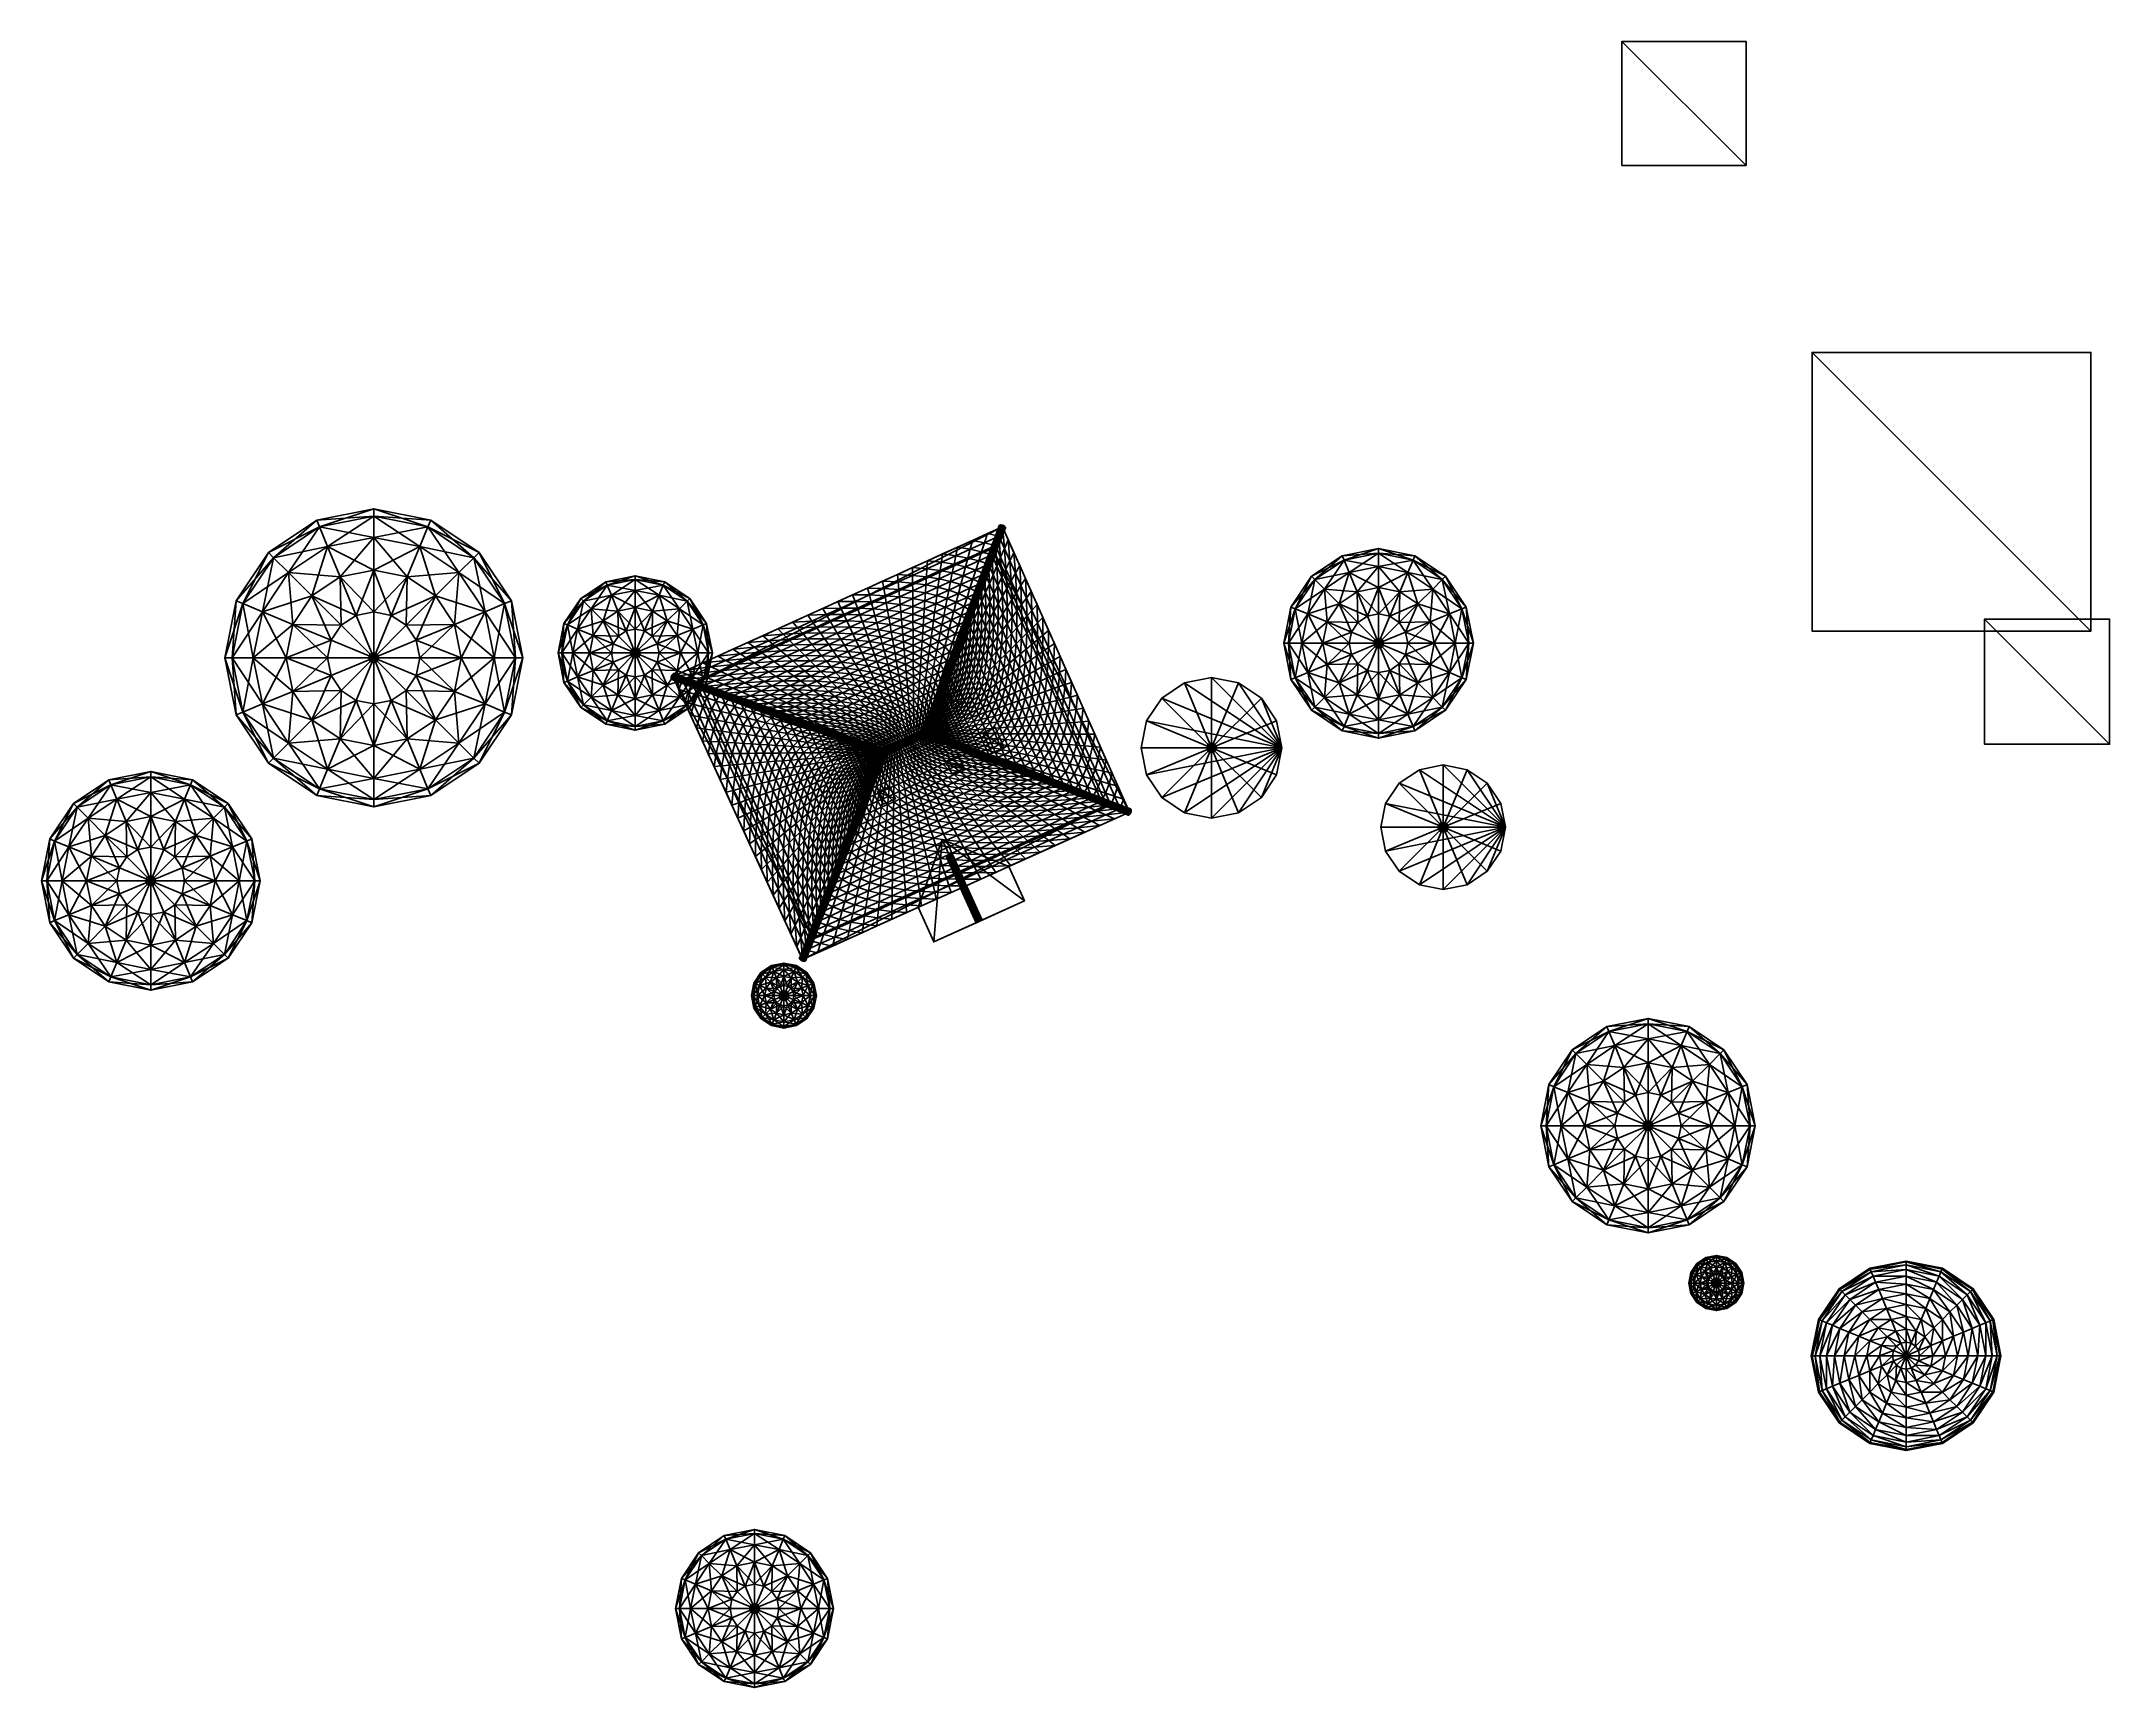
# Model space of a CAD drawing. Header units: metres. Extents: x -32.6 to 43.8, y -33.1 to 27.7.
import ezdxf

# ---------------------------------------------------------------- set-up
doc = ezdxf.new("R2010")
doc.units = ezdxf.units.M
for name, color, linetype in [('HREBENACE', 1, 'CONTINUOUS'), ('KMENY', 2, 'CONTINUOUS'), ('KOMINY', 3, 'CONTINUOUS'), ('MANSARDA', 4, 'CONTINUOUS'), ('SOUSEDNI_ZASTAVBA', 5, 'CONTINUOUS'), ('STRECHA_JIH', 6, 'CONTINUOUS'), ('STRECHA_SEVER', 7, 'CONTINUOUS'), ('STRECHA_VYCHOD', 1, 'CONTINUOUS'), ('STRECHA_ZAPAD', 2, 'CONTINUOUS'), ('STROMY_OKOLI', 3, 'CONTINUOUS'), ('STROMY_ZAMERENE', 4, 'CONTINUOUS'), ('VIKYR', 5, 'CONTINUOUS'), ('ZDIVO', 6, 'CONTINUOUS')]:
    doc.layers.add(name, color=color, linetype=linetype)

msp = doc.modelspace()

# ---------------------------------------------------------------- linework, layer by layer
at = {"layer": 'HREBENACE'}
for points in [[(2.5812, 9.3078, 7.6157), (2.5057, 9.0786, 7.7942), (2.4896, 9.0618, 7.7535)], [(2.5812, 9.3078, 7.6157), (2.5973, 9.3246, 7.6563), (2.5057, 9.0786, 7.7942)], [(2.5973, 9.3246, 7.6563), (2.5363, 9.0865, 7.8287), (2.5057, 9.0786, 7.7942)], [(2.5973, 9.3246, 7.6563), (2.628, 9.3325, 7.6908), (2.5363, 9.0865, 7.8287)], [(2.628, 9.3325, 7.6908), (2.5771, 9.0842, 7.8517), (2.5363, 9.0865, 7.8287)], [(2.628, 9.3325, 7.6908), (2.6687, 9.3302, 7.7138), (2.5771, 9.0842, 7.8517)], [(2.6687, 9.3302, 7.7138), (2.6216, 9.0722, 7.8598), (2.5771, 9.0842, 7.8517)], [(2.6729, 9.5537, 7.4778), (2.5973, 9.3246, 7.6563), (2.5812, 9.3078, 7.6157)], [(2.6729, 9.5537, 7.4778), (2.6889, 9.5706, 7.5185), (2.5973, 9.3246, 7.6563)], [(2.6889, 9.5706, 7.5185), (2.628, 9.3325, 7.6908), (2.5973, 9.3246, 7.6563)], [(2.6687, 9.3302, 7.7138), (2.7132, 9.3182, 7.7219), (2.6216, 9.0722, 7.8598)], [(2.7132, 9.3182, 7.7219), (2.6631, 9.0522, 7.8517), (2.6216, 9.0722, 7.8598)], [(2.6889, 9.5706, 7.5185), (2.7196, 9.5785, 7.553), (2.628, 9.3325, 7.6908)], [(2.7196, 9.5785, 7.553), (2.6687, 9.3302, 7.7138), (2.628, 9.3325, 7.6908)], [(2.7132, 9.3182, 7.7219), (2.7547, 9.2982, 7.7138), (2.6631, 9.0522, 7.8517)], [(2.7547, 9.2982, 7.7138), (2.6954, 9.0273, 7.8287), (2.6631, 9.0522, 7.8517)], [(2.7196, 9.5785, 7.553), (2.7603, 9.5762, 7.576), (2.6687, 9.3302, 7.7138)], [(2.7603, 9.5762, 7.576), (2.7132, 9.3182, 7.7219), (2.6687, 9.3302, 7.7138)], [(2.7645, 9.7997, 7.34), (2.6889, 9.5706, 7.5185), (2.6729, 9.5537, 7.4778)], [(2.7645, 9.7997, 7.34), (2.7805, 9.8165, 7.3807), (2.6889, 9.5706, 7.5185)], [(2.7805, 9.8165, 7.3807), (2.7196, 9.5785, 7.553), (2.6889, 9.5706, 7.5185)], [(2.7547, 9.2982, 7.7138), (2.787, 9.2732, 7.6908), (2.6954, 9.0273, 7.8287)], [(2.787, 9.2732, 7.6908), (2.7134, 9.0012, 7.7942), (2.6954, 9.0273, 7.8287)], [(2.7603, 9.5762, 7.576), (2.8048, 9.5642, 7.5841), (2.7132, 9.3182, 7.7219)], [(2.8048, 9.5642, 7.5841), (2.7547, 9.2982, 7.7138), (2.7132, 9.3182, 7.7219)], [(2.787, 9.2732, 7.6908), (2.805, 9.2472, 7.6563), (2.7134, 9.0012, 7.7942)], [(2.805, 9.2472, 7.6563), (2.7145, 8.978, 7.7535), (2.7134, 9.0012, 7.7942)], [(2.805, 9.2472, 7.6563), (2.8062, 9.224, 7.6157), (2.7145, 8.978, 7.7535)], [(2.7805, 9.8165, 7.3807), (2.8112, 9.8244, 7.4151), (2.7196, 9.5785, 7.553)], [(2.8112, 9.8244, 7.4151), (2.7603, 9.5762, 7.576), (2.7196, 9.5785, 7.553)], [(2.8048, 9.5642, 7.5841), (2.8463, 9.5441, 7.576), (2.7547, 9.2982, 7.7138)], [(2.8463, 9.5441, 7.576), (2.787, 9.2732, 7.6908), (2.7547, 9.2982, 7.7138)], [(2.8112, 9.8244, 7.4151), (2.8519, 9.8222, 7.4382), (2.7603, 9.5762, 7.576)], [(2.8519, 9.8222, 7.4382), (2.8048, 9.5642, 7.5841), (2.7603, 9.5762, 7.576)], [(2.8463, 9.5441, 7.576), (2.8786, 9.5192, 7.553), (2.787, 9.2732, 7.6908)], [(2.8786, 9.5192, 7.553), (2.805, 9.2472, 7.6563), (2.787, 9.2732, 7.6908)], [(2.8519, 9.8222, 7.4382), (2.8964, 9.8101, 7.4462), (2.8048, 9.5642, 7.5841)], [(2.8964, 9.8101, 7.4462), (2.8463, 9.5441, 7.576), (2.8048, 9.5642, 7.5841)], [(2.8786, 9.5192, 7.553), (2.8967, 9.4932, 7.5185), (2.805, 9.2472, 7.6563)], [(2.8967, 9.4932, 7.5185), (2.8062, 9.224, 7.6157), (2.805, 9.2472, 7.6563)], [(2.8967, 9.4932, 7.5185), (2.8978, 9.47, 7.4778), (2.8062, 9.224, 7.6157)], [(2.8964, 9.8101, 7.4462), (2.9379, 9.7901, 7.4382), (2.8463, 9.5441, 7.576)], [(2.9379, 9.7901, 7.4382), (2.8786, 9.5192, 7.553), (2.8463, 9.5441, 7.576)], [(2.9379, 9.7901, 7.4382), (2.9702, 9.7652, 7.4151), (2.8786, 9.5192, 7.553)], [(2.9702, 9.7652, 7.4151), (2.8967, 9.4932, 7.5185), (2.8786, 9.5192, 7.553)], [(2.9702, 9.7652, 7.4151), (2.9883, 9.7392, 7.3807), (2.8967, 9.4932, 7.5185)], [(2.9883, 9.7392, 7.3807), (2.8978, 9.47, 7.4778), (2.8967, 9.4932, 7.5185)], [(2.9883, 9.7392, 7.3807), (2.9894, 9.716, 7.34), (2.8978, 9.47, 7.4778)], [(2.3064, 8.5698, 8.0292), (2.2308, 8.3407, 8.2077), (2.2148, 8.3239, 8.1671)], [(2.3064, 8.5698, 8.0292), (2.3224, 8.5867, 8.0699), (2.2308, 8.3407, 8.2077)], [(2.3224, 8.5867, 8.0699), (2.2615, 8.3486, 8.2422), (2.2308, 8.3407, 8.2077)], [(2.3224, 8.5867, 8.0699), (2.3531, 8.5945, 8.1043), (2.2615, 8.3486, 8.2422)], [(2.3531, 8.5945, 8.1043), (2.3022, 8.3463, 8.2652), (2.2615, 8.3486, 8.2422)], [(2.3531, 8.5945, 8.1043), (2.3938, 8.5923, 8.1274), (2.3022, 8.3463, 8.2652)], [(2.3938, 8.5923, 8.1274), (2.3467, 8.3343, 8.2733), (2.3022, 8.3463, 8.2652)], [(2.398, 8.8158, 7.8914), (2.3224, 8.5867, 8.0699), (2.3064, 8.5698, 8.0292)], [(2.398, 8.8158, 7.8914), (2.414, 8.8326, 7.932), (2.3224, 8.5867, 8.0699)], [(2.414, 8.8326, 7.932), (2.3531, 8.5945, 8.1043), (2.3224, 8.5867, 8.0699)], [(2.3938, 8.5923, 8.1274), (2.4384, 8.5802, 8.1355), (2.3467, 8.3343, 8.2733)], [(2.4384, 8.5802, 8.1355), (2.3883, 8.3142, 8.2652), (2.3467, 8.3343, 8.2733)], [(2.414, 8.8326, 7.932), (2.4447, 8.8405, 7.9665), (2.3531, 8.5945, 8.1043)], [(2.4447, 8.8405, 7.9665), (2.3938, 8.5923, 8.1274), (2.3531, 8.5945, 8.1043)], [(2.4384, 8.5802, 8.1355), (2.4799, 8.5602, 8.1274), (2.3883, 8.3142, 8.2652)], [(2.4799, 8.5602, 8.1274), (2.4206, 8.2893, 8.2422), (2.3883, 8.3142, 8.2652)], [(2.4447, 8.8405, 7.9665), (2.4854, 8.8383, 7.9895), (2.3938, 8.5923, 8.1274)], [(2.4854, 8.8383, 7.9895), (2.4384, 8.5802, 8.1355), (2.3938, 8.5923, 8.1274)], [(2.4896, 9.0618, 7.7535), (2.414, 8.8326, 7.932), (2.398, 8.8158, 7.8914)], [(2.4896, 9.0618, 7.7535), (2.5057, 9.0786, 7.7942), (2.414, 8.8326, 7.932)], [(2.5057, 9.0786, 7.7942), (2.4447, 8.8405, 7.9665), (2.414, 8.8326, 7.932)], [(2.4799, 8.5602, 8.1274), (2.5122, 8.5353, 8.1043), (2.4206, 8.2893, 8.2422)], [(2.5122, 8.5353, 8.1043), (2.4386, 8.2633, 8.2077), (2.4206, 8.2893, 8.2422)], [(2.4854, 8.8383, 7.9895), (2.53, 8.8262, 7.9976), (2.4384, 8.5802, 8.1355)], [(2.53, 8.8262, 7.9976), (2.4799, 8.5602, 8.1274), (2.4384, 8.5802, 8.1355)], [(2.5122, 8.5353, 8.1043), (2.5302, 8.5093, 8.0699), (2.4386, 8.2633, 8.2077)], [(2.5302, 8.5093, 8.0699), (2.4397, 8.2401, 8.1671), (2.4386, 8.2633, 8.2077)], [(2.5302, 8.5093, 8.0699), (2.5313, 8.4861, 8.0292), (2.4397, 8.2401, 8.1671)], [(2.5057, 9.0786, 7.7942), (2.5363, 9.0865, 7.8287), (2.4447, 8.8405, 7.9665)], [(2.5363, 9.0865, 7.8287), (2.4854, 8.8383, 7.9895), (2.4447, 8.8405, 7.9665)], [(2.53, 8.8262, 7.9976), (2.5715, 8.8062, 7.9895), (2.4799, 8.5602, 8.1274)], [(2.5715, 8.8062, 7.9895), (2.5122, 8.5353, 8.1043), (2.4799, 8.5602, 8.1274)], [(2.5363, 9.0865, 7.8287), (2.5771, 9.0842, 7.8517), (2.4854, 8.8383, 7.9895)], [(2.5771, 9.0842, 7.8517), (2.53, 8.8262, 7.9976), (2.4854, 8.8383, 7.9895)], [(2.5715, 8.8062, 7.9895), (2.6038, 8.7813, 7.9665), (2.5122, 8.5353, 8.1043)], [(2.6038, 8.7813, 7.9665), (2.5302, 8.5093, 8.0699), (2.5122, 8.5353, 8.1043)], [(2.5771, 9.0842, 7.8517), (2.6216, 9.0722, 7.8598), (2.53, 8.8262, 7.9976)], [(2.6216, 9.0722, 7.8598), (2.5715, 8.8062, 7.9895), (2.53, 8.8262, 7.9976)], [(2.6038, 8.7813, 7.9665), (2.6218, 8.7552, 7.932), (2.5302, 8.5093, 8.0699)], [(2.6218, 8.7552, 7.932), (2.5313, 8.4861, 8.0292), (2.5302, 8.5093, 8.0699)], [(2.6218, 8.7552, 7.932), (2.6229, 8.732, 7.8914), (2.5313, 8.4861, 8.0292)], [(2.6216, 9.0722, 7.8598), (2.6631, 9.0522, 7.8517), (2.5715, 8.8062, 7.9895)], [(2.6631, 9.0522, 7.8517), (2.6038, 8.7813, 7.9665), (2.5715, 8.8062, 7.9895)], [(2.6631, 9.0522, 7.8517), (2.6954, 9.0273, 7.8287), (2.6038, 8.7813, 7.9665)], [(2.6954, 9.0273, 7.8287), (2.6218, 8.7552, 7.932), (2.6038, 8.7813, 7.9665)], [(2.6954, 9.0273, 7.8287), (2.7134, 9.0012, 7.7942), (2.6218, 8.7552, 7.932)], [(2.7134, 9.0012, 7.7942), (2.6229, 8.732, 7.8914), (2.6218, 8.7552, 7.932)], [(2.7134, 9.0012, 7.7942), (2.7145, 8.978, 7.7535), (2.6229, 8.732, 7.8914)], [(2.0316, 7.8319, 8.4428), (1.956, 7.6027, 8.6213), (1.94, 7.5859, 8.5806)], [(2.0316, 7.8319, 8.4428), (2.0476, 7.8487, 8.4834), (1.956, 7.6027, 8.6213)], [(2.0476, 7.8487, 8.4834), (1.9867, 7.6106, 8.6557), (1.956, 7.6027, 8.6213)], [(2.0476, 7.8487, 8.4834), (2.0783, 7.8566, 8.5179), (1.9867, 7.6106, 8.6557)], [(2.0783, 7.8566, 8.5179), (2.0274, 7.6084, 8.6788), (1.9867, 7.6106, 8.6557)], [(2.0783, 7.8566, 8.5179), (2.119, 7.8543, 8.5409), (2.0274, 7.6084, 8.6788)], [(2.119, 7.8543, 8.5409), (2.0719, 7.5963, 8.6868), (2.0274, 7.6084, 8.6788)], [(2.1232, 8.0779, 8.3049), (2.0476, 7.8487, 8.4834), (2.0316, 7.8319, 8.4428)], [(2.1232, 8.0779, 8.3049), (2.1392, 8.0947, 8.3456), (2.0476, 7.8487, 8.4834)], [(2.1392, 8.0947, 8.3456), (2.0783, 7.8566, 8.5179), (2.0476, 7.8487, 8.4834)], [(2.119, 7.8543, 8.5409), (2.1635, 7.8423, 8.549), (2.0719, 7.5963, 8.6868)], [(2.1635, 7.8423, 8.549), (2.1135, 7.5763, 8.6788), (2.0719, 7.5963, 8.6868)], [(2.1392, 8.0947, 8.3456), (2.1699, 8.1026, 8.38), (2.0783, 7.8566, 8.5179)], [(2.1699, 8.1026, 8.38), (2.119, 7.8543, 8.5409), (2.0783, 7.8566, 8.5179)], [(2.1635, 7.8423, 8.549), (2.2051, 7.8223, 8.5409), (2.1135, 7.5763, 8.6788)], [(2.2051, 7.8223, 8.5409), (2.1457, 7.5514, 8.6557), (2.1135, 7.5763, 8.6788)], [(2.1699, 8.1026, 8.38), (2.2106, 8.1003, 8.4031), (2.119, 7.8543, 8.5409)], [(2.2106, 8.1003, 8.4031), (2.1635, 7.8423, 8.549), (2.119, 7.8543, 8.5409)], [(2.2148, 8.3239, 8.1671), (2.1392, 8.0947, 8.3456), (2.1232, 8.0779, 8.3049)], [(2.2148, 8.3239, 8.1671), (2.2308, 8.3407, 8.2077), (2.1392, 8.0947, 8.3456)], [(2.2308, 8.3407, 8.2077), (2.1699, 8.1026, 8.38), (2.1392, 8.0947, 8.3456)], [(2.2051, 7.8223, 8.5409), (2.2373, 7.7974, 8.5179), (2.1457, 7.5514, 8.6557)], [(2.2373, 7.7974, 8.5179), (2.1638, 7.5253, 8.6213), (2.1457, 7.5514, 8.6557)], [(2.2106, 8.1003, 8.4031), (2.2551, 8.0883, 8.4112), (2.1635, 7.8423, 8.549)], [(2.2551, 8.0883, 8.4112), (2.2051, 7.8223, 8.5409), (2.1635, 7.8423, 8.549)], [(2.2373, 7.7974, 8.5179), (2.2554, 7.7713, 8.4834), (2.1638, 7.5253, 8.6213)], [(2.2554, 7.7713, 8.4834), (2.1649, 7.5022, 8.5806), (2.1638, 7.5253, 8.6213)], [(2.2554, 7.7713, 8.4834), (2.2565, 7.7481, 8.4428), (2.1649, 7.5022, 8.5806)], [(2.2308, 8.3407, 8.2077), (2.2615, 8.3486, 8.2422), (2.1699, 8.1026, 8.38)], [(2.2615, 8.3486, 8.2422), (2.2106, 8.1003, 8.4031), (2.1699, 8.1026, 8.38)], [(2.2551, 8.0883, 8.4112), (2.2967, 8.0683, 8.4031), (2.2051, 7.8223, 8.5409)], [(2.2967, 8.0683, 8.4031), (2.2373, 7.7974, 8.5179), (2.2051, 7.8223, 8.5409)], [(2.2615, 8.3486, 8.2422), (2.3022, 8.3463, 8.2652), (2.2106, 8.1003, 8.4031)], [(2.3022, 8.3463, 8.2652), (2.2551, 8.0883, 8.4112), (2.2106, 8.1003, 8.4031)], [(2.2967, 8.0683, 8.4031), (2.3289, 8.0433, 8.38), (2.2373, 7.7974, 8.5179)], [(2.3289, 8.0433, 8.38), (2.2554, 7.7713, 8.4834), (2.2373, 7.7974, 8.5179)], [(2.3022, 8.3463, 8.2652), (2.3467, 8.3343, 8.2733), (2.2551, 8.0883, 8.4112)], [(2.3467, 8.3343, 8.2733), (2.2967, 8.0683, 8.4031), (2.2551, 8.0883, 8.4112)], [(2.3289, 8.0433, 8.38), (2.347, 8.0173, 8.3456), (2.2554, 7.7713, 8.4834)], [(2.347, 8.0173, 8.3456), (2.2565, 7.7481, 8.4428), (2.2554, 7.7713, 8.4834)], [(2.347, 8.0173, 8.3456), (2.3481, 7.9941, 8.3049), (2.2565, 7.7481, 8.4428)], [(2.3467, 8.3343, 8.2733), (2.3883, 8.3142, 8.2652), (2.2967, 8.0683, 8.4031)], [(2.3883, 8.3142, 8.2652), (2.3289, 8.0433, 8.38), (2.2967, 8.0683, 8.4031)], [(2.3883, 8.3142, 8.2652), (2.4206, 8.2893, 8.2422), (2.3289, 8.0433, 8.38)], [(2.4206, 8.2893, 8.2422), (2.347, 8.0173, 8.3456), (2.3289, 8.0433, 8.38)], [(2.4206, 8.2893, 8.2422), (2.4386, 8.2633, 8.2077), (2.347, 8.0173, 8.3456)], [(2.4386, 8.2633, 8.2077), (2.3481, 7.9941, 8.3049), (2.347, 8.0173, 8.3456)], [(2.4386, 8.2633, 8.2077), (2.4397, 8.2401, 8.1671), (2.3481, 7.9941, 8.3049)], [(1.6812, 6.8648, 9.0348), (1.7119, 6.8727, 9.0693), (1.6203, 6.6267, 9.2071)], [(1.7119, 6.8727, 9.0693), (1.661, 6.6244, 9.2301), (1.6203, 6.6267, 9.2071)], [(1.7119, 6.8727, 9.0693), (1.7526, 6.8704, 9.0923), (1.661, 6.6244, 9.2301)], [(1.7568, 7.094, 8.8563), (1.6812, 6.8648, 9.0348), (1.6652, 6.848, 8.9941)], [(1.7568, 7.094, 8.8563), (1.7728, 7.1108, 8.897), (1.6812, 6.8648, 9.0348)], [(1.7728, 7.1108, 8.897), (1.7119, 6.8727, 9.0693), (1.6812, 6.8648, 9.0348)], [(1.7728, 7.1108, 8.897), (1.8035, 7.1187, 8.9314), (1.7119, 6.8727, 9.0693)], [(1.8035, 7.1187, 8.9314), (1.7526, 6.8704, 9.0923), (1.7119, 6.8727, 9.0693)], [(1.8035, 7.1187, 8.9314), (1.8442, 7.1164, 8.9544), (1.7526, 6.8704, 9.0923)], [(1.8442, 7.1164, 8.9544), (1.7971, 6.8584, 9.1004), (1.7526, 6.8704, 9.0923)], [(1.8484, 7.3399, 8.7185), (1.7728, 7.1108, 8.897), (1.7568, 7.094, 8.8563)], [(1.8484, 7.3399, 8.7185), (1.8644, 7.3568, 8.7591), (1.7728, 7.1108, 8.897)], [(1.8644, 7.3568, 8.7591), (1.8035, 7.1187, 8.9314), (1.7728, 7.1108, 8.897)], [(1.8442, 7.1164, 8.9544), (1.8887, 7.1044, 8.9625), (1.7971, 6.8584, 9.1004)], [(1.8887, 7.1044, 8.9625), (1.8386, 6.8384, 9.0923), (1.7971, 6.8584, 9.1004)], [(1.8644, 7.3568, 8.7591), (1.8951, 7.3646, 8.7936), (1.8035, 7.1187, 8.9314)], [(1.8951, 7.3646, 8.7936), (1.8442, 7.1164, 8.9544), (1.8035, 7.1187, 8.9314)], [(1.8887, 7.1044, 8.9625), (1.9303, 7.0844, 8.9544), (1.8386, 6.8384, 9.0923)], [(1.9303, 7.0844, 8.9544), (1.8709, 6.8135, 9.0693), (1.8386, 6.8384, 9.0923)], [(1.8951, 7.3646, 8.7936), (1.9358, 7.3624, 8.8166), (1.8442, 7.1164, 8.9544)], [(1.9358, 7.3624, 8.8166), (1.8887, 7.1044, 8.9625), (1.8442, 7.1164, 8.9544)], [(1.94, 7.5859, 8.5806), (1.8644, 7.3568, 8.7591), (1.8484, 7.3399, 8.7185)], [(1.94, 7.5859, 8.5806), (1.956, 7.6027, 8.6213), (1.8644, 7.3568, 8.7591)], [(1.956, 7.6027, 8.6213), (1.8951, 7.3646, 8.7936), (1.8644, 7.3568, 8.7591)], [(1.9303, 7.0844, 8.9544), (1.9625, 7.0594, 8.9314), (1.8709, 6.8135, 9.0693)], [(1.9625, 7.0594, 8.9314), (1.889, 6.7874, 9.0348), (1.8709, 6.8135, 9.0693)], [(1.9358, 7.3624, 8.8166), (1.9803, 7.3503, 8.8247), (1.8887, 7.1044, 8.9625)], [(1.9803, 7.3503, 8.8247), (1.9303, 7.0844, 8.9544), (1.8887, 7.1044, 8.9625)], [(1.9625, 7.0594, 8.9314), (1.9806, 7.0334, 8.897), (1.889, 6.7874, 9.0348)], [(1.9806, 7.0334, 8.897), (1.8901, 6.7642, 8.9941), (1.889, 6.7874, 9.0348)], [(1.9806, 7.0334, 8.897), (1.9817, 7.0102, 8.8563), (1.8901, 6.7642, 8.9941)], [(1.956, 7.6027, 8.6213), (1.9867, 7.6106, 8.6557), (1.8951, 7.3646, 8.7936)], [(1.9867, 7.6106, 8.6557), (1.9358, 7.3624, 8.8166), (1.8951, 7.3646, 8.7936)], [(1.9803, 7.3503, 8.8247), (2.0219, 7.3303, 8.8166), (1.9303, 7.0844, 8.9544)], [(2.0219, 7.3303, 8.8166), (1.9625, 7.0594, 8.9314), (1.9303, 7.0844, 8.9544)], [(1.9867, 7.6106, 8.6557), (2.0274, 7.6084, 8.6788), (1.9358, 7.3624, 8.8166)], [(2.0274, 7.6084, 8.6788), (1.9803, 7.3503, 8.8247), (1.9358, 7.3624, 8.8166)], [(2.0219, 7.3303, 8.8166), (2.0541, 7.3054, 8.7936), (1.9625, 7.0594, 8.9314)], [(2.0541, 7.3054, 8.7936), (1.9806, 7.0334, 8.897), (1.9625, 7.0594, 8.9314)], [(2.0274, 7.6084, 8.6788), (2.0719, 7.5963, 8.6868), (1.9803, 7.3503, 8.8247)], [(2.0719, 7.5963, 8.6868), (2.0219, 7.3303, 8.8166), (1.9803, 7.3503, 8.8247)], [(2.0541, 7.3054, 8.7936), (2.0722, 7.2794, 8.7591), (1.9806, 7.0334, 8.897)], [(2.0722, 7.2794, 8.7591), (1.9817, 7.0102, 8.8563), (1.9806, 7.0334, 8.897)], [(2.0722, 7.2794, 8.7591), (2.0733, 7.2562, 8.7185), (1.9817, 7.0102, 8.8563)], [(2.0719, 7.5963, 8.6868), (2.1135, 7.5763, 8.6788), (2.0219, 7.3303, 8.8166)], [(2.1135, 7.5763, 8.6788), (2.0541, 7.3054, 8.7936), (2.0219, 7.3303, 8.8166)], [(2.1135, 7.5763, 8.6788), (2.1457, 7.5514, 8.6557), (2.0541, 7.3054, 8.7936)], [(2.1457, 7.5514, 8.6557), (2.0722, 7.2794, 8.7591), (2.0541, 7.3054, 8.7936)], [(2.1457, 7.5514, 8.6557), (2.1638, 7.5253, 8.6213), (2.0722, 7.2794, 8.7591)], [(2.1638, 7.5253, 8.6213), (2.0733, 7.2562, 8.7185), (2.0722, 7.2794, 8.7591)], [(2.1638, 7.5253, 8.6213), (2.1649, 7.5022, 8.5806), (2.0733, 7.2562, 8.7185)], [(1.3903, 6.11, 9.4077), (1.3147, 5.8809, 9.5862), (1.2987, 5.8641, 9.5455)], [(1.3903, 6.11, 9.4077), (1.4064, 6.1269, 9.4483), (1.3147, 5.8809, 9.5862)], [(1.4064, 6.1269, 9.4483), (1.3454, 5.8888, 9.6206), (1.3147, 5.8809, 9.5862)], [(1.4064, 6.1269, 9.4483), (1.437, 6.1347, 9.4828), (1.3454, 5.8888, 9.6206)], [(1.437, 6.1347, 9.4828), (1.3861, 5.8865, 9.6437), (1.3454, 5.8888, 9.6206)], [(1.437, 6.1347, 9.4828), (1.4778, 6.1325, 9.5058), (1.3861, 5.8865, 9.6437)], [(1.4778, 6.1325, 9.5058), (1.4307, 5.8745, 9.6518), (1.3861, 5.8865, 9.6437)], [(1.4819, 6.356, 9.2698), (1.4064, 6.1269, 9.4483), (1.3903, 6.11, 9.4077)], [(1.4819, 6.356, 9.2698), (1.498, 6.3728, 9.3105), (1.4064, 6.1269, 9.4483)], [(1.498, 6.3728, 9.3105), (1.437, 6.1347, 9.4828), (1.4064, 6.1269, 9.4483)], [(1.4778, 6.1325, 9.5058), (1.5223, 6.1204, 9.5139), (1.4307, 5.8745, 9.6518)], [(1.5223, 6.1204, 9.5139), (1.4722, 5.8545, 9.6437), (1.4307, 5.8745, 9.6518)], [(1.498, 6.3728, 9.3105), (1.5287, 6.3807, 9.345), (1.437, 6.1347, 9.4828)], [(1.5287, 6.3807, 9.345), (1.4778, 6.1325, 9.5058), (1.437, 6.1347, 9.4828)], [(1.5223, 6.1204, 9.5139), (1.5638, 6.1004, 9.5058), (1.4722, 5.8545, 9.6437)], [(1.5287, 6.3807, 9.345), (1.5694, 6.3785, 9.368), (1.4778, 6.1325, 9.5058)], [(1.5694, 6.3785, 9.368), (1.5223, 6.1204, 9.5139), (1.4778, 6.1325, 9.5058)], [(1.5736, 6.602, 9.132), (1.498, 6.3728, 9.3105), (1.4819, 6.356, 9.2698)], [(1.5736, 6.602, 9.132), (1.5896, 6.6188, 9.1726), (1.498, 6.3728, 9.3105)], [(1.5896, 6.6188, 9.1726), (1.5287, 6.3807, 9.345), (1.498, 6.3728, 9.3105)], [(1.5694, 6.3785, 9.368), (1.6139, 6.3664, 9.3761), (1.5223, 6.1204, 9.5139)], [(1.6139, 6.3664, 9.3761), (1.5638, 6.1004, 9.5058), (1.5223, 6.1204, 9.5139)], [(1.5896, 6.6188, 9.1726), (1.6203, 6.6267, 9.2071), (1.5287, 6.3807, 9.345)], [(1.6203, 6.6267, 9.2071), (1.5694, 6.3785, 9.368), (1.5287, 6.3807, 9.345)], [(1.6139, 6.3664, 9.3761), (1.6554, 6.3464, 9.368), (1.5638, 6.1004, 9.5058)], [(1.6554, 6.3464, 9.368), (1.5961, 6.0755, 9.4828), (1.5638, 6.1004, 9.5058)], [(1.6203, 6.6267, 9.2071), (1.661, 6.6244, 9.2301), (1.5694, 6.3785, 9.368)], [(1.661, 6.6244, 9.2301), (1.6139, 6.3664, 9.3761), (1.5694, 6.3785, 9.368)], [(1.6652, 6.848, 8.9941), (1.5896, 6.6188, 9.1726), (1.5736, 6.602, 9.132)], [(1.6652, 6.848, 8.9941), (1.6812, 6.8648, 9.0348), (1.5896, 6.6188, 9.1726)], [(1.6812, 6.8648, 9.0348), (1.6203, 6.6267, 9.2071), (1.5896, 6.6188, 9.1726)], [(1.6554, 6.3464, 9.368), (1.6877, 6.3215, 9.345), (1.5961, 6.0755, 9.4828)], [(1.6877, 6.3215, 9.345), (1.6141, 6.0495, 9.4483), (1.5961, 6.0755, 9.4828)], [(1.661, 6.6244, 9.2301), (1.7055, 6.6124, 9.2382), (1.6139, 6.3664, 9.3761)], [(1.7055, 6.6124, 9.2382), (1.6554, 6.3464, 9.368), (1.6139, 6.3664, 9.3761)], [(1.6877, 6.3215, 9.345), (1.7057, 6.2955, 9.3105), (1.6141, 6.0495, 9.4483)], [(1.7057, 6.2955, 9.3105), (1.6152, 6.0263, 9.4077), (1.6141, 6.0495, 9.4483)], [(1.7057, 6.2955, 9.3105), (1.7069, 6.2723, 9.2698), (1.6152, 6.0263, 9.4077)], [(1.7055, 6.6124, 9.2382), (1.747, 6.5924, 9.2301), (1.6554, 6.3464, 9.368)], [(1.747, 6.5924, 9.2301), (1.6877, 6.3215, 9.345), (1.6554, 6.3464, 9.368)], [(1.7526, 6.8704, 9.0923), (1.7055, 6.6124, 9.2382), (1.661, 6.6244, 9.2301)], [(1.747, 6.5924, 9.2301), (1.7793, 6.5675, 9.2071), (1.6877, 6.3215, 9.345)], [(1.7793, 6.5675, 9.2071), (1.7057, 6.2955, 9.3105), (1.6877, 6.3215, 9.345)], [(1.7526, 6.8704, 9.0923), (1.7971, 6.8584, 9.1004), (1.7055, 6.6124, 9.2382)], [(1.7971, 6.8584, 9.1004), (1.747, 6.5924, 9.2301), (1.7055, 6.6124, 9.2382)], [(1.7793, 6.5675, 9.2071), (1.7974, 6.5414, 9.1726), (1.7057, 6.2955, 9.3105)], [(1.7974, 6.5414, 9.1726), (1.7069, 6.2723, 9.2698), (1.7057, 6.2955, 9.3105)], [(1.7974, 6.5414, 9.1726), (1.7985, 6.5182, 9.132), (1.7069, 6.2723, 9.2698)], [(1.7971, 6.8584, 9.1004), (1.8386, 6.8384, 9.0923), (1.747, 6.5924, 9.2301)], [(1.8386, 6.8384, 9.0923), (1.7793, 6.5675, 9.2071), (1.747, 6.5924, 9.2301)], [(1.8386, 6.8384, 9.0923), (1.8709, 6.8135, 9.0693), (1.7793, 6.5675, 9.2071)], [(1.8709, 6.8135, 9.0693), (1.7974, 6.5414, 9.1726), (1.7793, 6.5675, 9.2071)], [(1.8709, 6.8135, 9.0693), (1.889, 6.7874, 9.0348), (1.7974, 6.5414, 9.1726)], [(1.889, 6.7874, 9.0348), (1.7985, 6.5182, 9.132), (1.7974, 6.5414, 9.1726)], [(1.889, 6.7874, 9.0348), (1.8901, 6.7642, 8.9941), (1.7985, 6.5182, 9.132)], [(1.1155, 5.3721, 9.8212), (1.0399, 5.1429, 9.9997), (1.0239, 5.1261, 9.9591)], [(1.1155, 5.3721, 9.8212), (1.1315, 5.3889, 9.8619), (1.0399, 5.1429, 9.9997)], [(1.1315, 5.3889, 9.8619), (1.0706, 5.1508, 10.0342), (1.0399, 5.1429, 9.9997)], [(1.1315, 5.3889, 9.8619), (1.1622, 5.3968, 9.8963), (1.0706, 5.1508, 10.0342)], [(1.1622, 5.3968, 9.8963), (1.1113, 5.1486, 10.0572), (1.0706, 5.1508, 10.0342)], [(1.1622, 5.3968, 9.8963), (1.2029, 5.3946, 9.9194), (1.1113, 5.1486, 10.0572)], [(1.2029, 5.3946, 9.9194), (1.1558, 5.1365, 10.0653), (1.1113, 5.1486, 10.0572)], [(1.2071, 5.6181, 9.6834), (1.1315, 5.3889, 9.8619), (1.1155, 5.3721, 9.8212)], [(1.2071, 5.6181, 9.6834), (1.2231, 5.6349, 9.724), (1.1315, 5.3889, 9.8619)], [(1.2231, 5.6349, 9.724), (1.1622, 5.3968, 9.8963), (1.1315, 5.3889, 9.8619)], [(1.2029, 5.3946, 9.9194), (1.2474, 5.3825, 9.9275), (1.1558, 5.1365, 10.0653)], [(1.2474, 5.3825, 9.9275), (1.1974, 5.1165, 10.0572), (1.1558, 5.1365, 10.0653)], [(1.2231, 5.6349, 9.724), (1.2538, 5.6428, 9.7585), (1.1622, 5.3968, 9.8963)], [(1.2538, 5.6428, 9.7585), (1.2029, 5.3946, 9.9194), (1.1622, 5.3968, 9.8963)], [(1.2474, 5.3825, 9.9275), (1.289, 5.3625, 9.9194), (1.1974, 5.1165, 10.0572)], [(1.289, 5.3625, 9.9194), (1.2296, 5.0916, 10.0342), (1.1974, 5.1165, 10.0572)], [(1.2538, 5.6428, 9.7585), (1.2945, 5.6405, 9.7815), (1.2029, 5.3946, 9.9194)], [(1.2945, 5.6405, 9.7815), (1.2474, 5.3825, 9.9275), (1.2029, 5.3946, 9.9194)], [(1.2987, 5.8641, 9.5455), (1.2231, 5.6349, 9.724), (1.2071, 5.6181, 9.6834)], [(1.2987, 5.8641, 9.5455), (1.3147, 5.8809, 9.5862), (1.2231, 5.6349, 9.724)], [(1.3147, 5.8809, 9.5862), (1.2538, 5.6428, 9.7585), (1.2231, 5.6349, 9.724)], [(1.289, 5.3625, 9.9194), (1.3213, 5.3376, 9.8963), (1.2296, 5.0916, 10.0342)], [(1.2945, 5.6405, 9.7815), (1.3391, 5.6285, 9.7896), (1.2474, 5.3825, 9.9275)], [(1.3391, 5.6285, 9.7896), (1.289, 5.3625, 9.9194), (1.2474, 5.3825, 9.9275)], [(1.3147, 5.8809, 9.5862), (1.3454, 5.8888, 9.6206), (1.2538, 5.6428, 9.7585)], [(1.3454, 5.8888, 9.6206), (1.2945, 5.6405, 9.7815), (1.2538, 5.6428, 9.7585)], [(1.3391, 5.6285, 9.7896), (1.3806, 5.6085, 9.7815), (1.289, 5.3625, 9.9194)], [(1.3806, 5.6085, 9.7815), (1.3213, 5.3376, 9.8963), (1.289, 5.3625, 9.9194)], [(1.3454, 5.8888, 9.6206), (1.3861, 5.8865, 9.6437), (1.2945, 5.6405, 9.7815)], [(1.3861, 5.8865, 9.6437), (1.3391, 5.6285, 9.7896), (1.2945, 5.6405, 9.7815)], [(1.3806, 5.6085, 9.7815), (1.4129, 5.5836, 9.7585), (1.3213, 5.3376, 9.8963)], [(1.4129, 5.5836, 9.7585), (1.3393, 5.3115, 9.8619), (1.3213, 5.3376, 9.8963)], [(1.3861, 5.8865, 9.6437), (1.4307, 5.8745, 9.6518), (1.3391, 5.6285, 9.7896)], [(1.4307, 5.8745, 9.6518), (1.3806, 5.6085, 9.7815), (1.3391, 5.6285, 9.7896)], [(1.4129, 5.5836, 9.7585), (1.4309, 5.5575, 9.724), (1.3393, 5.3115, 9.8619)], [(1.4309, 5.5575, 9.724), (1.3404, 5.2883, 9.8212), (1.3393, 5.3115, 9.8619)], [(1.4309, 5.5575, 9.724), (1.432, 5.5343, 9.6834), (1.3404, 5.2883, 9.8212)], [(1.4307, 5.8745, 9.6518), (1.4722, 5.8545, 9.6437), (1.3806, 5.6085, 9.7815)], [(1.4722, 5.8545, 9.6437), (1.4129, 5.5836, 9.7585), (1.3806, 5.6085, 9.7815)], [(1.4722, 5.8545, 9.6437), (1.5045, 5.8295, 9.6206), (1.4129, 5.5836, 9.7585)], [(1.5045, 5.8295, 9.6206), (1.4309, 5.5575, 9.724), (1.4129, 5.5836, 9.7585)], [(1.5045, 5.8295, 9.6206), (1.5225, 5.8035, 9.5862), (1.4309, 5.5575, 9.724)], [(1.5225, 5.8035, 9.5862), (1.432, 5.5343, 9.6834), (1.4309, 5.5575, 9.724)], [(1.5225, 5.8035, 9.5862), (1.5236, 5.7803, 9.5455), (1.432, 5.5343, 9.6834)], [(1.5638, 6.1004, 9.5058), (1.5045, 5.8295, 9.6206), (1.4722, 5.8545, 9.6437)], [(1.5638, 6.1004, 9.5058), (1.5961, 6.0755, 9.4828), (1.5045, 5.8295, 9.6206)], [(1.5961, 6.0755, 9.4828), (1.5225, 5.8035, 9.5862), (1.5045, 5.8295, 9.6206)], [(1.5961, 6.0755, 9.4828), (1.6141, 6.0495, 9.4483), (1.5225, 5.8035, 9.5862)], [(1.6141, 6.0495, 9.4483), (1.5236, 5.7803, 9.5455), (1.5225, 5.8035, 9.5862)], [(1.6141, 6.0495, 9.4483), (1.6152, 6.0263, 9.4077), (1.5236, 5.7803, 9.5455)], [(0.8407, 4.6342, 10.2347), (0.7651, 4.405, 10.4132), (0.7491, 4.3882, 10.3726)], [(0.8407, 4.6342, 10.2347), (0.8567, 4.651, 10.2754), (0.7651, 4.405, 10.4132)], [(0.8567, 4.651, 10.2754), (0.7958, 4.4129, 10.4477), (0.7651, 4.405, 10.4132)], [(0.8567, 4.651, 10.2754), (0.8874, 4.6589, 10.3099), (0.7958, 4.4129, 10.4477)], [(0.8874, 4.6589, 10.3099), (0.8365, 4.4106, 10.4707), (0.7958, 4.4129, 10.4477)], [(0.8874, 4.6589, 10.3099), (0.9281, 4.6566, 10.3329), (0.8365, 4.4106, 10.4707)], [(0.9281, 4.6566, 10.3329), (0.881, 4.3986, 10.4788), (0.8365, 4.4106, 10.4707)], [(0.9323, 4.8801, 10.0969), (0.8567, 4.651, 10.2754), (0.8407, 4.6342, 10.2347)], [(0.9323, 4.8801, 10.0969), (0.9483, 4.897, 10.1376), (0.8567, 4.651, 10.2754)], [(0.9483, 4.897, 10.1376), (0.8874, 4.6589, 10.3099), (0.8567, 4.651, 10.2754)], [(0.9281, 4.6566, 10.3329), (0.9726, 4.6446, 10.341), (0.881, 4.3986, 10.4788)], [(0.9726, 4.6446, 10.341), (0.9226, 4.3786, 10.4707), (0.881, 4.3986, 10.4788)], [(0.9483, 4.897, 10.1376), (0.979, 4.9048, 10.172), (0.8874, 4.6589, 10.3099)], [(0.979, 4.9048, 10.172), (0.9281, 4.6566, 10.3329), (0.8874, 4.6589, 10.3099)], [(0.9726, 4.6446, 10.341), (1.0142, 4.6246, 10.3329), (0.9226, 4.3786, 10.4707)], [(1.0142, 4.6246, 10.3329), (0.9548, 4.3537, 10.4477), (0.9226, 4.3786, 10.4707)], [(0.979, 4.9048, 10.172), (1.0197, 4.9026, 10.1951), (0.9281, 4.6566, 10.3329)], [(1.0197, 4.9026, 10.1951), (0.9726, 4.6446, 10.341), (0.9281, 4.6566, 10.3329)], [(1.0239, 5.1261, 9.9591), (0.9483, 4.897, 10.1376), (0.9323, 4.8801, 10.0969)], [(1.0239, 5.1261, 9.9591), (1.0399, 5.1429, 9.9997), (0.9483, 4.897, 10.1376)], [(1.0399, 5.1429, 9.9997), (0.979, 4.9048, 10.172), (0.9483, 4.897, 10.1376)], [(1.0142, 4.6246, 10.3329), (1.0464, 4.5996, 10.3099), (0.9548, 4.3537, 10.4477)], [(1.0464, 4.5996, 10.3099), (0.9729, 4.3276, 10.4132), (0.9548, 4.3537, 10.4477)], [(1.0197, 4.9026, 10.1951), (1.0642, 4.8905, 10.2031), (0.9726, 4.6446, 10.341)], [(1.0642, 4.8905, 10.2031), (1.0142, 4.6246, 10.3329), (0.9726, 4.6446, 10.341)], [(1.0464, 4.5996, 10.3099), (1.0645, 4.5736, 10.2754), (0.9729, 4.3276, 10.4132)], [(1.0399, 5.1429, 9.9997), (1.0706, 5.1508, 10.0342), (0.979, 4.9048, 10.172)], [(1.0706, 5.1508, 10.0342), (1.0197, 4.9026, 10.1951), (0.979, 4.9048, 10.172)], [(1.0642, 4.8905, 10.2031), (1.1058, 4.8705, 10.1951), (1.0142, 4.6246, 10.3329)], [(1.1058, 4.8705, 10.1951), (1.0464, 4.5996, 10.3099), (1.0142, 4.6246, 10.3329)], [(1.0706, 5.1508, 10.0342), (1.1113, 5.1486, 10.0572), (1.0197, 4.9026, 10.1951)], [(1.1113, 5.1486, 10.0572), (1.0642, 4.8905, 10.2031), (1.0197, 4.9026, 10.1951)], [(1.1058, 4.8705, 10.1951), (1.138, 4.8456, 10.172), (1.0464, 4.5996, 10.3099)], [(1.138, 4.8456, 10.172), (1.0645, 4.5736, 10.2754), (1.0464, 4.5996, 10.3099)], [(1.1113, 5.1486, 10.0572), (1.1558, 5.1365, 10.0653), (1.0642, 4.8905, 10.2031)], [(1.1558, 5.1365, 10.0653), (1.1058, 4.8705, 10.1951), (1.0642, 4.8905, 10.2031)], [(1.138, 4.8456, 10.172), (1.1561, 4.8196, 10.1376), (1.0645, 4.5736, 10.2754)], [(1.1561, 4.8196, 10.1376), (1.0656, 4.5504, 10.2347), (1.0645, 4.5736, 10.2754)], [(1.1561, 4.8196, 10.1376), (1.1572, 4.7964, 10.0969), (1.0656, 4.5504, 10.2347)], [(1.1558, 5.1365, 10.0653), (1.1974, 5.1165, 10.0572), (1.1058, 4.8705, 10.1951)], [(1.1974, 5.1165, 10.0572), (1.138, 4.8456, 10.172), (1.1058, 4.8705, 10.1951)], [(1.1974, 5.1165, 10.0572), (1.2296, 5.0916, 10.0342), (1.138, 4.8456, 10.172)], [(1.2296, 5.0916, 10.0342), (1.1561, 4.8196, 10.1376), (1.138, 4.8456, 10.172)], [(1.2296, 5.0916, 10.0342), (1.2477, 5.0656, 9.9997), (1.1561, 4.8196, 10.1376)], [(1.2477, 5.0656, 9.9997), (1.1572, 4.7964, 10.0969), (1.1561, 4.8196, 10.1376)], [(1.2477, 5.0656, 9.9997), (1.2488, 5.0424, 9.9591), (1.1572, 4.7964, 10.0969)], [(1.3213, 5.3376, 9.8963), (1.2477, 5.0656, 9.9997), (1.2296, 5.0916, 10.0342)], [(1.3213, 5.3376, 9.8963), (1.3393, 5.3115, 9.8619), (1.2477, 5.0656, 9.9997)], [(1.3393, 5.3115, 9.8619), (1.2488, 5.0424, 9.9591), (1.2477, 5.0656, 9.9997)], [(1.3393, 5.3115, 9.8619), (1.3404, 5.2883, 9.8212), (1.2488, 5.0424, 9.9591)], [(-9.3498, 4.1596, 7.4153), (-9.3479, 4.2003, 7.4384), (-9.0978, 4.1102, 7.5763)], [(-9.3418, 4.129, 7.3808), (-9.3498, 4.1596, 7.4153), (-9.0997, 4.0695, 7.5532)], [(-9.3498, 4.1596, 7.4153), (-9.0978, 4.1102, 7.5763), (-9.0997, 4.0695, 7.5532)], [(-9.3479, 4.2003, 7.4384), (-9.3363, 4.2449, 7.4465), (-9.0862, 4.1548, 7.5844)], [(-9.3479, 4.2003, 7.4384), (-9.0862, 4.1548, 7.5844), (-9.0978, 4.1102, 7.5763)], [(-9.325, 4.1133, 7.34), (-9.3418, 4.129, 7.3808), (-9.0916, 4.039, 7.5186)], [(-9.3418, 4.129, 7.3808), (-9.0997, 4.0695, 7.5532), (-9.0916, 4.039, 7.5186)], [(-9.3363, 4.2449, 7.4465), (-9.3168, 4.2867, 7.4384), (-9.0667, 4.1966, 7.5763)], [(-9.3363, 4.2449, 7.4465), (-9.0667, 4.1966, 7.5763), (-9.0862, 4.1548, 7.5844)], [(-9.325, 4.1133, 7.34), (-9.0916, 4.039, 7.5186), (-9.0748, 4.0232, 7.4778)], [(-9.3168, 4.2867, 7.4384), (-9.2923, 4.3192, 7.4153), (-9.0422, 4.2292, 7.5532)], [(-9.3168, 4.2867, 7.4384), (-9.0422, 4.2292, 7.5532), (-9.0667, 4.1966, 7.5763)], [(-9.2923, 4.3192, 7.4153), (-9.2667, 4.3376, 7.3808), (-9.0165, 4.2476, 7.5186)], [(-9.2923, 4.3192, 7.4153), (-9.0165, 4.2476, 7.5186), (-9.0422, 4.2292, 7.5532)], [(-9.2667, 4.3376, 7.3808), (-9.2437, 4.3391, 7.34), (-8.9936, 4.249, 7.4778)], [(-9.2667, 4.3376, 7.3808), (-8.9936, 4.249, 7.4778), (-9.0165, 4.2476, 7.5186)], [(-9.0997, 4.0695, 7.5532), (-9.0978, 4.1102, 7.5763), (-8.8476, 4.0202, 7.7141)], [(-9.0916, 4.039, 7.5186), (-9.0997, 4.0695, 7.5532), (-8.8496, 3.9795, 7.691)], [(-9.0997, 4.0695, 7.5532), (-8.8476, 4.0202, 7.7141), (-8.8496, 3.9795, 7.691)], [(-9.0978, 4.1102, 7.5763), (-9.0862, 4.1548, 7.5844), (-8.836, 4.0648, 7.7222)], [(-9.0978, 4.1102, 7.5763), (-8.836, 4.0648, 7.7222), (-8.8476, 4.0202, 7.7141)], [(-9.0748, 4.0232, 7.4778), (-9.0916, 4.039, 7.5186), (-8.8415, 3.9489, 7.6565)], [(-9.0916, 4.039, 7.5186), (-8.8496, 3.9795, 7.691), (-8.8415, 3.9489, 7.6565)], [(-9.0862, 4.1548, 7.5844), (-9.0667, 4.1966, 7.5763), (-8.8165, 4.1066, 7.7141)], [(-9.0862, 4.1548, 7.5844), (-8.8165, 4.1066, 7.7141), (-8.836, 4.0648, 7.7222)], [(-9.0748, 4.0232, 7.4778), (-8.8415, 3.9489, 7.6565), (-8.8247, 3.9332, 7.6157)], [(-9.0667, 4.1966, 7.5763), (-9.0422, 4.2292, 7.5532), (-8.7921, 4.1392, 7.691)], [(-9.0667, 4.1966, 7.5763), (-8.7921, 4.1392, 7.691), (-8.8165, 4.1066, 7.7141)], [(-9.0422, 4.2292, 7.5532), (-9.0165, 4.2476, 7.5186), (-8.7664, 4.1576, 7.6565)], [(-9.0422, 4.2292, 7.5532), (-8.7664, 4.1576, 7.6565), (-8.7921, 4.1392, 7.691)], [(-9.0165, 4.2476, 7.5186), (-8.9936, 4.249, 7.4778), (-8.7434, 4.159, 7.6157)], [(-9.0165, 4.2476, 7.5186), (-8.7434, 4.159, 7.6157), (-8.7664, 4.1576, 7.6565)], [(-8.8496, 3.9795, 7.691), (-8.8476, 4.0202, 7.7141), (-8.5975, 3.9301, 7.852)], [(-8.8415, 3.9489, 7.6565), (-8.8496, 3.9795, 7.691), (-8.5994, 3.8894, 7.8289)], [(-8.8496, 3.9795, 7.691), (-8.5975, 3.9301, 7.852), (-8.5994, 3.8894, 7.8289)], [(-8.8476, 4.0202, 7.7141), (-8.836, 4.0648, 7.7222), (-8.5859, 3.9748, 7.8601)], [(-8.8476, 4.0202, 7.7141), (-8.5859, 3.9748, 7.8601), (-8.5975, 3.9301, 7.852)], [(-8.8247, 3.9332, 7.6157), (-8.8415, 3.9489, 7.6565), (-8.5914, 3.8589, 7.7943)], [(-8.8415, 3.9489, 7.6565), (-8.5994, 3.8894, 7.8289), (-8.5914, 3.8589, 7.7943)], [(-8.836, 4.0648, 7.7222), (-8.8165, 4.1066, 7.7141), (-8.5664, 4.0165, 7.852)], [(-8.836, 4.0648, 7.7222), (-8.5664, 4.0165, 7.852), (-8.5859, 3.9748, 7.8601)], [(-8.8247, 3.9332, 7.6157), (-8.5914, 3.8589, 7.7943), (-8.5746, 3.8431, 7.7535)], [(-8.8165, 4.1066, 7.7141), (-8.7921, 4.1392, 7.691), (-8.542, 4.0491, 7.8289)], [(-8.8165, 4.1066, 7.7141), (-8.542, 4.0491, 7.8289), (-8.5664, 4.0165, 7.852)], [(-8.7921, 4.1392, 7.691), (-8.7664, 4.1576, 7.6565), (-8.5163, 4.0675, 7.7943)], [(-8.7921, 4.1392, 7.691), (-8.5163, 4.0675, 7.7943), (-8.542, 4.0491, 7.8289)], [(-8.7664, 4.1576, 7.6565), (-8.7434, 4.159, 7.6157), (-8.4933, 4.069, 7.7535)], [(-8.7664, 4.1576, 7.6565), (-8.4933, 4.069, 7.7535), (-8.5163, 4.0675, 7.7943)], [(-8.5994, 3.8894, 7.8289), (-8.5975, 3.9301, 7.852), (-8.3474, 3.8401, 7.9898)], [(-8.5914, 3.8589, 7.7943), (-8.5994, 3.8894, 7.8289), (-8.3493, 3.7994, 7.9667)], [(-8.5994, 3.8894, 7.8289), (-8.3474, 3.8401, 7.9898), (-8.3493, 3.7994, 7.9667)], [(-8.5975, 3.9301, 7.852), (-8.5859, 3.9748, 7.8601), (-8.3358, 3.8847, 7.9979)], [(-8.5975, 3.9301, 7.852), (-8.3358, 3.8847, 7.9979), (-8.3474, 3.8401, 7.9898)], [(-8.5746, 3.8431, 7.7535), (-8.5914, 3.8589, 7.7943), (-8.3413, 3.7689, 7.9321)], [(-8.5914, 3.8589, 7.7943), (-8.3493, 3.7994, 7.9667), (-8.3413, 3.7689, 7.9321)], [(-8.5859, 3.9748, 7.8601), (-8.5664, 4.0165, 7.852), (-8.3163, 3.9265, 7.9898)], [(-8.5859, 3.9748, 7.8601), (-8.3163, 3.9265, 7.9898), (-8.3358, 3.8847, 7.9979)], [(-8.5746, 3.8431, 7.7535), (-8.3413, 3.7689, 7.9321), (-8.3245, 3.7531, 7.8914)], [(-8.5664, 4.0165, 7.852), (-8.542, 4.0491, 7.8289), (-8.2918, 3.9591, 7.9667)], [(-8.5664, 4.0165, 7.852), (-8.2918, 3.9591, 7.9667), (-8.3163, 3.9265, 7.9898)], [(-8.542, 4.0491, 7.8289), (-8.5163, 4.0675, 7.7943), (-8.2662, 3.9775, 7.9321)], [(-8.542, 4.0491, 7.8289), (-8.2662, 3.9775, 7.9321), (-8.2918, 3.9591, 7.9667)], [(-8.5163, 4.0675, 7.7943), (-8.4933, 4.069, 7.7535), (-8.2432, 3.9789, 7.8914)], [(-8.5163, 4.0675, 7.7943), (-8.2432, 3.9789, 7.8914), (-8.2662, 3.9775, 7.9321)], [(-8.3493, 3.7994, 7.9667), (-8.3474, 3.8401, 7.9898), (-8.0973, 3.75, 8.1276)], [(-8.3474, 3.8401, 7.9898), (-8.3358, 3.8847, 7.9979), (-8.0857, 3.7947, 8.1358)], [(-8.3474, 3.8401, 7.9898), (-8.0857, 3.7947, 8.1358), (-8.0973, 3.75, 8.1276)], [(-8.3358, 3.8847, 7.9979), (-8.3163, 3.9265, 7.9898), (-8.0662, 3.8365, 8.1276)], [(-8.3358, 3.8847, 7.9979), (-8.0662, 3.8365, 8.1276), (-8.0857, 3.7947, 8.1358)], [(-8.3163, 3.9265, 7.9898), (-8.2918, 3.9591, 7.9667), (-8.0417, 3.869, 8.1046)], [(-8.3163, 3.9265, 7.9898), (-8.0417, 3.869, 8.1046), (-8.0662, 3.8365, 8.1276)], [(-8.2918, 3.9591, 7.9667), (-8.2662, 3.9775, 7.9321), (-8.016, 3.8874, 8.07)], [(-8.2918, 3.9591, 7.9667), (-8.016, 3.8874, 8.07), (-8.0417, 3.869, 8.1046)], [(-8.2662, 3.9775, 7.9321), (-8.2432, 3.9789, 7.8914), (-7.993, 3.8889, 8.0292)], [(-8.2662, 3.9775, 7.9321), (-7.993, 3.8889, 8.0292), (-8.016, 3.8874, 8.07)], [(-8.0857, 3.7947, 8.1358), (-8.0662, 3.8365, 8.1276), (-7.816, 3.7464, 8.2655)], [(-8.0662, 3.8365, 8.1276), (-8.0417, 3.869, 8.1046), (-7.7916, 3.779, 8.2424)], [(-8.0662, 3.8365, 8.1276), (-7.7916, 3.779, 8.2424), (-7.816, 3.7464, 8.2655)], [(-8.0417, 3.869, 8.1046), (-8.016, 3.8874, 8.07), (-7.7659, 3.7974, 8.2078)], [(-8.0417, 3.869, 8.1046), (-7.7659, 3.7974, 8.2078), (-7.7916, 3.779, 8.2424)], [(-8.016, 3.8874, 8.07), (-7.993, 3.8889, 8.0292), (-7.7429, 3.7988, 8.1671)], [(-8.016, 3.8874, 8.07), (-7.7429, 3.7988, 8.1671), (-7.7659, 3.7974, 8.2078)], [(0.5659, 3.8962, 10.6483), (0.4903, 3.6671, 10.8268), (0.4743, 3.6502, 10.7861)], [(0.5659, 3.8962, 10.6483), (0.5819, 3.913, 10.6889), (0.4903, 3.6671, 10.8268)], [(0.5819, 3.913, 10.6889), (0.521, 3.6749, 10.8613), (0.4903, 3.6671, 10.8268)], [(0.5819, 3.913, 10.6889), (0.6126, 3.9209, 10.7234), (0.521, 3.6749, 10.8613)], [(0.6126, 3.9209, 10.7234), (0.5617, 3.6727, 10.8843), (0.521, 3.6749, 10.8613)], [(0.6126, 3.9209, 10.7234), (0.6533, 3.9187, 10.7464), (0.5617, 3.6727, 10.8843)], [(0.6533, 3.9187, 10.7464), (0.6062, 3.6606, 10.8924), (0.5617, 3.6727, 10.8843)], [(0.6575, 4.1422, 10.5104), (0.5819, 3.913, 10.6889), (0.5659, 3.8962, 10.6483)], [(0.6575, 4.1422, 10.5104), (0.6735, 4.159, 10.5511), (0.5819, 3.913, 10.6889)], [(0.6735, 4.159, 10.5511), (0.6126, 3.9209, 10.7234), (0.5819, 3.913, 10.6889)], [(0.6533, 3.9187, 10.7464), (0.6978, 3.9066, 10.7545), (0.6062, 3.6606, 10.8924)], [(0.6978, 3.9066, 10.7545), (0.6477, 3.6406, 10.8843), (0.6062, 3.6606, 10.8924)], [(0.6735, 4.159, 10.5511), (0.7042, 4.1669, 10.5856), (0.6126, 3.9209, 10.7234)], [(0.7042, 4.1669, 10.5856), (0.6533, 3.9187, 10.7464), (0.6126, 3.9209, 10.7234)], [(0.6978, 3.9066, 10.7545), (0.7393, 3.8866, 10.7464), (0.6477, 3.6406, 10.8843)], [(0.7393, 3.8866, 10.7464), (0.68, 3.6157, 10.8613), (0.6477, 3.6406, 10.8843)], [(0.7042, 4.1669, 10.5856), (0.7449, 4.1647, 10.6086), (0.6533, 3.9187, 10.7464)], [(0.7449, 4.1647, 10.6086), (0.6978, 3.9066, 10.7545), (0.6533, 3.9187, 10.7464)], [(0.7491, 4.3882, 10.3726), (0.6735, 4.159, 10.5511), (0.6575, 4.1422, 10.5104)], [(0.7491, 4.3882, 10.3726), (0.7651, 4.405, 10.4132), (0.6735, 4.159, 10.5511)], [(0.7651, 4.405, 10.4132), (0.7042, 4.1669, 10.5856), (0.6735, 4.159, 10.5511)], [(0.7393, 3.8866, 10.7464), (0.7716, 3.8617, 10.7234), (0.68, 3.6157, 10.8613)], [(0.7716, 3.8617, 10.7234), (0.6981, 3.5897, 10.8268), (0.68, 3.6157, 10.8613)], [(0.7449, 4.1647, 10.6086), (0.7894, 4.1526, 10.6167), (0.6978, 3.9066, 10.7545)], [(0.7894, 4.1526, 10.6167), (0.7393, 3.8866, 10.7464), (0.6978, 3.9066, 10.7545)], [(0.7716, 3.8617, 10.7234), (0.7897, 3.8357, 10.6889), (0.6981, 3.5897, 10.8268)], [(0.7897, 3.8357, 10.6889), (0.6992, 3.5665, 10.7861), (0.6981, 3.5897, 10.8268)], [(0.7897, 3.8357, 10.6889), (0.7908, 3.8125, 10.6483), (0.6992, 3.5665, 10.7861)], [(0.7651, 4.405, 10.4132), (0.7958, 4.4129, 10.4477), (0.7042, 4.1669, 10.5856)], [(0.7958, 4.4129, 10.4477), (0.7449, 4.1647, 10.6086), (0.7042, 4.1669, 10.5856)], [(0.7894, 4.1526, 10.6167), (0.831, 4.1326, 10.6086), (0.7393, 3.8866, 10.7464)], [(0.831, 4.1326, 10.6086), (0.7716, 3.8617, 10.7234), (0.7393, 3.8866, 10.7464)], [(0.7958, 4.4129, 10.4477), (0.8365, 4.4106, 10.4707), (0.7449, 4.1647, 10.6086)], [(0.8365, 4.4106, 10.4707), (0.7894, 4.1526, 10.6167), (0.7449, 4.1647, 10.6086)], [(0.831, 4.1326, 10.6086), (0.8632, 4.1077, 10.5856), (0.7716, 3.8617, 10.7234)], [(0.8632, 4.1077, 10.5856), (0.7897, 3.8357, 10.6889), (0.7716, 3.8617, 10.7234)], [(0.8365, 4.4106, 10.4707), (0.881, 4.3986, 10.4788), (0.7894, 4.1526, 10.6167)], [(0.881, 4.3986, 10.4788), (0.831, 4.1326, 10.6086), (0.7894, 4.1526, 10.6167)], [(0.8632, 4.1077, 10.5856), (0.8813, 4.0816, 10.5511), (0.7897, 3.8357, 10.6889)], [(0.8813, 4.0816, 10.5511), (0.7908, 3.8125, 10.6483), (0.7897, 3.8357, 10.6889)], [(0.8813, 4.0816, 10.5511), (0.8824, 4.0584, 10.5104), (0.7908, 3.8125, 10.6483)], [(0.881, 4.3986, 10.4788), (0.9226, 4.3786, 10.4707), (0.831, 4.1326, 10.6086)], [(0.9226, 4.3786, 10.4707), (0.8632, 4.1077, 10.5856), (0.831, 4.1326, 10.6086)], [(0.9226, 4.3786, 10.4707), (0.9548, 4.3537, 10.4477), (0.8632, 4.1077, 10.5856)], [(0.9548, 4.3537, 10.4477), (0.8813, 4.0816, 10.5511), (0.8632, 4.1077, 10.5856)], [(0.9548, 4.3537, 10.4477), (0.9729, 4.3276, 10.4132), (0.8813, 4.0816, 10.5511)], [(0.9729, 4.3276, 10.4132), (0.8824, 4.0584, 10.5104), (0.8813, 4.0816, 10.5511)], [(0.9729, 4.3276, 10.4132), (0.974, 4.3044, 10.3726), (0.8824, 4.0584, 10.5104)], [(1.0645, 4.5736, 10.2754), (0.974, 4.3044, 10.3726), (0.9729, 4.3276, 10.4132)], [(1.0645, 4.5736, 10.2754), (1.0656, 4.5504, 10.2347), (0.974, 4.3044, 10.3726)], [(-8.3413, 3.7689, 7.9321), (-8.3493, 3.7994, 7.9667), (-8.0992, 3.7094, 8.1046)], [(-8.3493, 3.7994, 7.9667), (-8.0973, 3.75, 8.1276), (-8.0992, 3.7094, 8.1046)], [(-8.3245, 3.7531, 7.8914), (-8.3413, 3.7689, 7.9321), (-8.0911, 3.6788, 8.07)], [(-8.3413, 3.7689, 7.9321), (-8.0992, 3.7094, 8.1046), (-8.0911, 3.6788, 8.07)], [(-8.3245, 3.7531, 7.8914), (-8.0911, 3.6788, 8.07), (-8.0743, 3.6631, 8.0292)], [(-8.0992, 3.7094, 8.1046), (-8.0973, 3.75, 8.1276), (-7.8471, 3.66, 8.2655)], [(-8.0911, 3.6788, 8.07), (-8.0992, 3.7094, 8.1046), (-7.8491, 3.6193, 8.2424)], [(-8.0992, 3.7094, 8.1046), (-7.8471, 3.66, 8.2655), (-7.8491, 3.6193, 8.2424)], [(-8.0973, 3.75, 8.1276), (-8.0857, 3.7947, 8.1358), (-7.8355, 3.7046, 8.2736)], [(-8.0973, 3.75, 8.1276), (-7.8355, 3.7046, 8.2736), (-7.8471, 3.66, 8.2655)], [(-8.0743, 3.6631, 8.0292), (-8.0911, 3.6788, 8.07), (-7.841, 3.5888, 8.2078)], [(-8.0911, 3.6788, 8.07), (-7.8491, 3.6193, 8.2424), (-7.841, 3.5888, 8.2078)], [(-8.0857, 3.7947, 8.1358), (-7.816, 3.7464, 8.2655), (-7.8355, 3.7046, 8.2736)], [(-8.0743, 3.6631, 8.0292), (-7.841, 3.5888, 8.2078), (-7.8242, 3.573, 8.1671)], [(-7.8491, 3.6193, 8.2424), (-7.8471, 3.66, 8.2655), (-7.597, 3.57, 8.4033)], [(-7.841, 3.5888, 8.2078), (-7.8491, 3.6193, 8.2424), (-7.5989, 3.5293, 8.3802)], [(-7.8491, 3.6193, 8.2424), (-7.597, 3.57, 8.4033), (-7.5989, 3.5293, 8.3802)], [(-7.8471, 3.66, 8.2655), (-7.8355, 3.7046, 8.2736), (-7.5854, 3.6146, 8.4114)], [(-7.8471, 3.66, 8.2655), (-7.5854, 3.6146, 8.4114), (-7.597, 3.57, 8.4033)], [(-7.8242, 3.573, 8.1671), (-7.841, 3.5888, 8.2078), (-7.5909, 3.4987, 8.3457)], [(-7.841, 3.5888, 8.2078), (-7.5989, 3.5293, 8.3802), (-7.5909, 3.4987, 8.3457)], [(-7.8355, 3.7046, 8.2736), (-7.816, 3.7464, 8.2655), (-7.5659, 3.6564, 8.4033)], [(-7.8355, 3.7046, 8.2736), (-7.5659, 3.6564, 8.4033), (-7.5854, 3.6146, 8.4114)], [(-7.8242, 3.573, 8.1671), (-7.5909, 3.4987, 8.3457), (-7.5741, 3.483, 8.3049)], [(-7.816, 3.7464, 8.2655), (-7.7916, 3.779, 8.2424), (-7.5415, 3.689, 8.3802)], [(-7.816, 3.7464, 8.2655), (-7.5415, 3.689, 8.3802), (-7.5659, 3.6564, 8.4033)], [(-7.7916, 3.779, 8.2424), (-7.7659, 3.7974, 8.2078), (-7.5158, 3.7074, 8.3457)], [(-7.7916, 3.779, 8.2424), (-7.5158, 3.7074, 8.3457), (-7.5415, 3.689, 8.3802)], [(-7.7659, 3.7974, 8.2078), (-7.7429, 3.7988, 8.1671), (-7.4928, 3.7088, 8.3049)], [(-7.7659, 3.7974, 8.2078), (-7.4928, 3.7088, 8.3049), (-7.5158, 3.7074, 8.3457)], [(-7.5989, 3.5293, 8.3802), (-7.597, 3.57, 8.4033), (-7.3469, 3.4799, 8.5412)], [(-7.5909, 3.4987, 8.3457), (-7.5989, 3.5293, 8.3802), (-7.3488, 3.4392, 8.5181)], [(-7.5989, 3.5293, 8.3802), (-7.3469, 3.4799, 8.5412), (-7.3488, 3.4392, 8.5181)], [(-7.597, 3.57, 8.4033), (-7.5854, 3.6146, 8.4114), (-7.3353, 3.5246, 8.5493)], [(-7.597, 3.57, 8.4033), (-7.3353, 3.5246, 8.5493), (-7.3469, 3.4799, 8.5412)], [(-7.5741, 3.483, 8.3049), (-7.5909, 3.4987, 8.3457), (-7.3408, 3.4087, 8.4835)], [(-7.5909, 3.4987, 8.3457), (-7.3488, 3.4392, 8.5181), (-7.3408, 3.4087, 8.4835)], [(-7.5854, 3.6146, 8.4114), (-7.5659, 3.6564, 8.4033), (-7.3158, 3.5663, 8.5412)], [(-7.5854, 3.6146, 8.4114), (-7.3158, 3.5663, 8.5412), (-7.3353, 3.5246, 8.5493)], [(-7.5741, 3.483, 8.3049), (-7.3408, 3.4087, 8.4835), (-7.324, 3.3929, 8.4428)], [(-7.5659, 3.6564, 8.4033), (-7.5415, 3.689, 8.3802), (-7.2913, 3.5989, 8.5181)], [(-7.5659, 3.6564, 8.4033), (-7.2913, 3.5989, 8.5181), (-7.3158, 3.5663, 8.5412)], [(-7.5415, 3.689, 8.3802), (-7.5158, 3.7074, 8.3457), (-7.2657, 3.6173, 8.4835)], [(-7.5415, 3.689, 8.3802), (-7.2657, 3.6173, 8.4835), (-7.2913, 3.5989, 8.5181)], [(-7.5158, 3.7074, 8.3457), (-7.4928, 3.7088, 8.3049), (-7.2427, 3.6188, 8.4428)], [(-7.5158, 3.7074, 8.3457), (-7.2427, 3.6188, 8.4428), (-7.2657, 3.6173, 8.4835)], [(-7.3488, 3.4392, 8.5181), (-7.3469, 3.4799, 8.5412), (-7.0968, 3.3899, 8.679)], [(-7.3408, 3.4087, 8.4835), (-7.3488, 3.4392, 8.5181), (-7.0987, 3.3492, 8.6559)], [(-7.3488, 3.4392, 8.5181), (-7.0968, 3.3899, 8.679), (-7.0987, 3.3492, 8.6559)], [(-7.3469, 3.4799, 8.5412), (-7.3353, 3.5246, 8.5493), (-7.0852, 3.4345, 8.6871)], [(-7.3469, 3.4799, 8.5412), (-7.0852, 3.4345, 8.6871), (-7.0968, 3.3899, 8.679)], [(-7.324, 3.3929, 8.4428), (-7.3408, 3.4087, 8.4835), (-7.0906, 3.3187, 8.6214)], [(-7.3408, 3.4087, 8.4835), (-7.0987, 3.3492, 8.6559), (-7.0906, 3.3187, 8.6214)], [(-7.3353, 3.5246, 8.5493), (-7.3158, 3.5663, 8.5412), (-7.0657, 3.4763, 8.679)], [(-7.3353, 3.5246, 8.5493), (-7.0657, 3.4763, 8.679), (-7.0852, 3.4345, 8.6871)], [(-7.324, 3.3929, 8.4428), (-7.0906, 3.3187, 8.6214), (-7.0738, 3.3029, 8.5806)], [(-7.3158, 3.5663, 8.5412), (-7.2913, 3.5989, 8.5181), (-7.0412, 3.5089, 8.6559)], [(-7.3158, 3.5663, 8.5412), (-7.0412, 3.5089, 8.6559), (-7.0657, 3.4763, 8.679)], [(-7.2913, 3.5989, 8.5181), (-7.2657, 3.6173, 8.4835), (-7.0155, 3.5273, 8.6214)], [(-7.2913, 3.5989, 8.5181), (-7.0155, 3.5273, 8.6214), (-7.0412, 3.5089, 8.6559)], [(-7.2657, 3.6173, 8.4835), (-7.2427, 3.6188, 8.4428), (-6.9925, 3.5287, 8.5806)], [(-7.2657, 3.6173, 8.4835), (-6.9925, 3.5287, 8.5806), (-7.0155, 3.5273, 8.6214)], [(-7.0987, 3.3492, 8.6559), (-7.0968, 3.3899, 8.679), (-6.8466, 3.2998, 8.8169)], [(-7.0906, 3.3187, 8.6214), (-7.0987, 3.3492, 8.6559), (-6.8486, 3.2592, 8.7938)], [(-7.0987, 3.3492, 8.6559), (-6.8466, 3.2998, 8.8169), (-6.8486, 3.2592, 8.7938)], [(-7.0968, 3.3899, 8.679), (-7.0852, 3.4345, 8.6871), (-6.835, 3.3445, 8.825)], [(-7.0968, 3.3899, 8.679), (-6.835, 3.3445, 8.825), (-6.8466, 3.2998, 8.8169)], [(-7.0738, 3.3029, 8.5806), (-7.0906, 3.3187, 8.6214), (-6.8405, 3.2286, 8.7592)], [(-7.0906, 3.3187, 8.6214), (-6.8486, 3.2592, 8.7938), (-6.8405, 3.2286, 8.7592)], [(-7.0852, 3.4345, 8.6871), (-7.0657, 3.4763, 8.679), (-6.8155, 3.3863, 8.8169)], [(-7.0852, 3.4345, 8.6871), (-6.8155, 3.3863, 8.8169), (-6.835, 3.3445, 8.825)], [(-7.0738, 3.3029, 8.5806), (-6.8405, 3.2286, 8.7592), (-6.8237, 3.2129, 8.7185)], [(-7.0657, 3.4763, 8.679), (-7.0412, 3.5089, 8.6559), (-6.7911, 3.4188, 8.7938)], [(-7.0657, 3.4763, 8.679), (-6.7911, 3.4188, 8.7938), (-6.8155, 3.3863, 8.8169)], [(-7.0412, 3.5089, 8.6559), (-7.0155, 3.5273, 8.6214), (-6.7654, 3.4372, 8.7592)], [(-7.0412, 3.5089, 8.6559), (-6.7654, 3.4372, 8.7592), (-6.7911, 3.4188, 8.7938)], [(-7.0155, 3.5273, 8.6214), (-6.9925, 3.5287, 8.5806), (-6.7424, 3.4387, 8.7185)], [(-7.0155, 3.5273, 8.6214), (-6.7424, 3.4387, 8.7185), (-6.7654, 3.4372, 8.7592)], [(-6.8486, 3.2592, 8.7938), (-6.8466, 3.2998, 8.8169), (-6.5965, 3.2098, 8.9547)], [(-6.8405, 3.2286, 8.7592), (-6.8486, 3.2592, 8.7938), (-6.5984, 3.1691, 8.9316)], [(-6.8486, 3.2592, 8.7938), (-6.5965, 3.2098, 8.9547), (-6.5984, 3.1691, 8.9316)], [(-6.8466, 3.2998, 8.8169), (-6.835, 3.3445, 8.825), (-6.5849, 3.2544, 8.9628)], [(-6.8466, 3.2998, 8.8169), (-6.5849, 3.2544, 8.9628), (-6.5965, 3.2098, 8.9547)], [(-6.8237, 3.2129, 8.7185), (-6.8405, 3.2286, 8.7592), (-6.5904, 3.1386, 8.8971)], [(-6.8405, 3.2286, 8.7592), (-6.5984, 3.1691, 8.9316), (-6.5904, 3.1386, 8.8971)], [(-6.835, 3.3445, 8.825), (-6.8155, 3.3863, 8.8169), (-6.5654, 3.2962, 8.9547)], [(-6.835, 3.3445, 8.825), (-6.5654, 3.2962, 8.9547), (-6.5849, 3.2544, 8.9628)], [(-6.8237, 3.2129, 8.7185), (-6.5904, 3.1386, 8.8971), (-6.5736, 3.1228, 8.8563)], [(-6.8155, 3.3863, 8.8169), (-6.7911, 3.4188, 8.7938), (-6.5409, 3.3288, 8.9316)], [(-6.8155, 3.3863, 8.8169), (-6.5409, 3.3288, 8.9316), (-6.5654, 3.2962, 8.9547)], [(-6.7911, 3.4188, 8.7938), (-6.7654, 3.4372, 8.7592), (-6.5153, 3.3472, 8.8971)], [(-6.7911, 3.4188, 8.7938), (-6.5153, 3.3472, 8.8971), (-6.5409, 3.3288, 8.9316)], [(-6.7654, 3.4372, 8.7592), (-6.7424, 3.4387, 8.7185), (-6.4923, 3.3486, 8.8563)], [(-6.7654, 3.4372, 8.7592), (-6.4923, 3.3486, 8.8563), (-6.5153, 3.3472, 8.8971)], [(-6.5984, 3.1691, 8.9316), (-6.5965, 3.2098, 8.9547), (-6.3464, 3.1198, 9.0926)], [(-6.5904, 3.1386, 8.8971), (-6.5984, 3.1691, 8.9316), (-6.3483, 3.0791, 9.0695)], [(-6.5984, 3.1691, 8.9316), (-6.3464, 3.1198, 9.0926), (-6.3483, 3.0791, 9.0695)], [(-6.5965, 3.2098, 8.9547), (-6.5849, 3.2544, 8.9628), (-6.3348, 3.1644, 9.1007)], [(-6.5965, 3.2098, 8.9547), (-6.3348, 3.1644, 9.1007), (-6.3464, 3.1198, 9.0926)], [(-6.5736, 3.1228, 8.8563), (-6.5904, 3.1386, 8.8971), (-6.3403, 3.0485, 9.0349)], [(-6.5904, 3.1386, 8.8971), (-6.3483, 3.0791, 9.0695), (-6.3403, 3.0485, 9.0349)], [(-6.5849, 3.2544, 8.9628), (-6.5654, 3.2962, 8.9547), (-6.3153, 3.2062, 9.0926)], [(-6.5849, 3.2544, 8.9628), (-6.3153, 3.2062, 9.0926), (-6.3348, 3.1644, 9.1007)], [(-6.5736, 3.1228, 8.8563), (-6.3403, 3.0485, 9.0349), (-6.3235, 3.0328, 8.9941)], [(-6.5654, 3.2962, 8.9547), (-6.5409, 3.3288, 8.9316), (-6.2908, 3.2387, 9.0695)], [(-6.5654, 3.2962, 8.9547), (-6.2908, 3.2387, 9.0695), (-6.3153, 3.2062, 9.0926)], [(-6.5409, 3.3288, 8.9316), (-6.5153, 3.3472, 8.8971), (-6.2652, 3.2572, 9.0349)], [(-6.5409, 3.3288, 8.9316), (-6.2652, 3.2572, 9.0349), (-6.2908, 3.2387, 9.0695)], [(-6.5153, 3.3472, 8.8971), (-6.4923, 3.3486, 8.8563), (-6.2422, 3.2586, 8.9941)], [(-6.5153, 3.3472, 8.8971), (-6.2422, 3.2586, 8.9941), (-6.2652, 3.2572, 9.0349)], [(-6.3483, 3.0791, 9.0695), (-6.3464, 3.1198, 9.0926), (-6.0963, 3.0297, 9.2304)], [(-6.3403, 3.0485, 9.0349), (-6.3483, 3.0791, 9.0695), (-6.0982, 2.989, 9.2073)], [(-6.3483, 3.0791, 9.0695), (-6.0963, 3.0297, 9.2304), (-6.0982, 2.989, 9.2073)], [(-6.3464, 3.1198, 9.0926), (-6.3348, 3.1644, 9.1007), (-6.0847, 3.0743, 9.2385)], [(-6.3464, 3.1198, 9.0926), (-6.0847, 3.0743, 9.2385), (-6.0963, 3.0297, 9.2304)], [(-6.3348, 3.1644, 9.1007), (-6.3153, 3.2062, 9.0926), (-6.0652, 3.1161, 9.2304)], [(-6.3348, 3.1644, 9.1007), (-6.0652, 3.1161, 9.2304), (-6.0847, 3.0743, 9.2385)], [(-6.3153, 3.2062, 9.0926), (-6.2908, 3.2387, 9.0695), (-6.0407, 3.1487, 9.2073)], [(-6.3153, 3.2062, 9.0926), (-6.0407, 3.1487, 9.2073), (-6.0652, 3.1161, 9.2304)], [(-6.2908, 3.2387, 9.0695), (-6.2652, 3.2572, 9.0349), (-6.015, 3.1671, 9.1728)], [(-6.2908, 3.2387, 9.0695), (-6.015, 3.1671, 9.1728), (-6.0407, 3.1487, 9.2073)], [(-6.2652, 3.2572, 9.0349), (-6.2422, 3.2586, 8.9941), (-5.992, 3.1685, 9.132)], [(-6.2652, 3.2572, 9.0349), (-5.992, 3.1685, 9.132), (-6.015, 3.1671, 9.1728)], [(-6.0963, 3.0297, 9.2304), (-6.0847, 3.0743, 9.2385), (-5.8345, 2.9843, 9.3764)], [(-6.0847, 3.0743, 9.2385), (-6.0652, 3.1161, 9.2304), (-5.815, 3.0261, 9.3683)], [(-6.0847, 3.0743, 9.2385), (-5.815, 3.0261, 9.3683), (-5.8345, 2.9843, 9.3764)], [(-6.0652, 3.1161, 9.2304), (-6.0407, 3.1487, 9.2073), (-5.7906, 3.0587, 9.3452)], [(-6.0652, 3.1161, 9.2304), (-5.7906, 3.0587, 9.3452), (-5.815, 3.0261, 9.3683)], [(-6.0407, 3.1487, 9.2073), (-6.015, 3.1671, 9.1728), (-5.7649, 3.0771, 9.3106)], [(-6.0407, 3.1487, 9.2073), (-5.7649, 3.0771, 9.3106), (-5.7906, 3.0587, 9.3452)], [(-6.015, 3.1671, 9.1728), (-5.992, 3.1685, 9.132), (-5.7419, 3.0785, 9.2698)], [(-6.015, 3.1671, 9.1728), (-5.7419, 3.0785, 9.2698), (-5.7649, 3.0771, 9.3106)], [(-5.815, 3.0261, 9.3683), (-5.7906, 3.0587, 9.3452), (-5.5404, 2.9686, 9.483)], [(-5.7906, 3.0587, 9.3452), (-5.7649, 3.0771, 9.3106), (-5.5148, 2.987, 9.4484)], [(-5.7906, 3.0587, 9.3452), (-5.5148, 2.987, 9.4484), (-5.5404, 2.9686, 9.483)], [(-5.7649, 3.0771, 9.3106), (-5.7419, 3.0785, 9.2698), (-5.4918, 2.9885, 9.4077)], [(-5.7649, 3.0771, 9.3106), (-5.4918, 2.9885, 9.4077), (-5.5148, 2.987, 9.4484)], [(0.291, 3.1583, 11.0618), (0.2154, 2.9291, 11.2403), (0.1994, 2.9123, 11.1997)], [(0.291, 3.1583, 11.0618), (0.3071, 3.1751, 11.1025), (0.2154, 2.9291, 11.2403)], [(0.3071, 3.1751, 11.1025), (0.2461, 2.937, 11.2748), (0.2154, 2.9291, 11.2403)], [(0.3071, 3.1751, 11.1025), (0.3377, 3.183, 11.1369), (0.2461, 2.937, 11.2748)], [(0.3377, 3.183, 11.1369), (0.2868, 2.9348, 11.2978), (0.2461, 2.937, 11.2748)], [(0.3377, 3.183, 11.1369), (0.3784, 3.1807, 11.16), (0.2868, 2.9348, 11.2978)], [(0.3784, 3.1807, 11.16), (0.3314, 2.9227, 11.3059), (0.2868, 2.9348, 11.2978)], [(0.3826, 3.4043, 10.924), (0.3071, 3.1751, 11.1025), (0.291, 3.1583, 11.0618)], [(0.3826, 3.4043, 10.924), (0.3987, 3.4211, 10.9646), (0.3071, 3.1751, 11.1025)], [(0.3987, 3.4211, 10.9646), (0.3377, 3.183, 11.1369), (0.3071, 3.1751, 11.1025)], [(0.3784, 3.1807, 11.16), (0.423, 3.1687, 11.1681), (0.3314, 2.9227, 11.3059)], [(0.423, 3.1687, 11.1681), (0.3729, 2.9027, 11.2978), (0.3314, 2.9227, 11.3059)], [(0.3987, 3.4211, 10.9646), (0.4294, 3.429, 10.9991), (0.3377, 3.183, 11.1369)], [(0.4294, 3.429, 10.9991), (0.3784, 3.1807, 11.16), (0.3377, 3.183, 11.1369)], [(0.423, 3.1687, 11.1681), (0.4645, 3.1487, 11.16), (0.3729, 2.9027, 11.2978)], [(0.4645, 3.1487, 11.16), (0.4052, 2.8778, 11.2748), (0.3729, 2.9027, 11.2978)], [(0.4294, 3.429, 10.9991), (0.4701, 3.4267, 11.0221), (0.3784, 3.1807, 11.16)], [(0.4701, 3.4267, 11.0221), (0.423, 3.1687, 11.1681), (0.3784, 3.1807, 11.16)], [(0.4743, 3.6502, 10.7861), (0.3987, 3.4211, 10.9646), (0.3826, 3.4043, 10.924)], [(0.4743, 3.6502, 10.7861), (0.4903, 3.6671, 10.8268), (0.3987, 3.4211, 10.9646)], [(0.4903, 3.6671, 10.8268), (0.4294, 3.429, 10.9991), (0.3987, 3.4211, 10.9646)], [(0.4645, 3.1487, 11.16), (0.4968, 3.1238, 11.1369), (0.4052, 2.8778, 11.2748)], [(0.4968, 3.1238, 11.1369), (0.4232, 2.8517, 11.2403), (0.4052, 2.8778, 11.2748)], [(0.4701, 3.4267, 11.0221), (0.5146, 3.4147, 11.0302), (0.423, 3.1687, 11.1681)], [(0.5146, 3.4147, 11.0302), (0.4645, 3.1487, 11.16), (0.423, 3.1687, 11.1681)], [(0.4968, 3.1238, 11.1369), (0.5148, 3.0977, 11.1025), (0.4232, 2.8517, 11.2403)], [(0.5148, 3.0977, 11.1025), (0.4243, 2.8285, 11.1997), (0.4232, 2.8517, 11.2403)], [(0.5148, 3.0977, 11.1025), (0.5159, 3.0745, 11.0618), (0.4243, 2.8285, 11.1997)], [(0.4903, 3.6671, 10.8268), (0.521, 3.6749, 10.8613), (0.4294, 3.429, 10.9991)], [(0.521, 3.6749, 10.8613), (0.4701, 3.4267, 11.0221), (0.4294, 3.429, 10.9991)], [(0.5146, 3.4147, 11.0302), (0.5561, 3.3947, 11.0221), (0.4645, 3.1487, 11.16)], [(0.5561, 3.3947, 11.0221), (0.4968, 3.1238, 11.1369), (0.4645, 3.1487, 11.16)], [(0.521, 3.6749, 10.8613), (0.5617, 3.6727, 10.8843), (0.4701, 3.4267, 11.0221)], [(0.5617, 3.6727, 10.8843), (0.5146, 3.4147, 11.0302), (0.4701, 3.4267, 11.0221)], [(0.5561, 3.3947, 11.0221), (0.5884, 3.3697, 10.9991), (0.4968, 3.1238, 11.1369)], [(0.5884, 3.3697, 10.9991), (0.5148, 3.0977, 11.1025), (0.4968, 3.1238, 11.1369)], [(0.5617, 3.6727, 10.8843), (0.6062, 3.6606, 10.8924), (0.5146, 3.4147, 11.0302)], [(0.6062, 3.6606, 10.8924), (0.5561, 3.3947, 11.0221), (0.5146, 3.4147, 11.0302)], [(0.5884, 3.3697, 10.9991), (0.6064, 3.3437, 10.9646), (0.5148, 3.0977, 11.1025)], [(0.6064, 3.3437, 10.9646), (0.5159, 3.0745, 11.0618), (0.5148, 3.0977, 11.1025)], [(0.6064, 3.3437, 10.9646), (0.6076, 3.3205, 10.924), (0.5159, 3.0745, 11.0618)], [(0.6062, 3.6606, 10.8924), (0.6477, 3.6406, 10.8843), (0.5561, 3.3947, 11.0221)], [(0.6477, 3.6406, 10.8843), (0.5884, 3.3697, 10.9991), (0.5561, 3.3947, 11.0221)], [(0.6477, 3.6406, 10.8843), (0.68, 3.6157, 10.8613), (0.5884, 3.3697, 10.9991)], [(0.68, 3.6157, 10.8613), (0.6064, 3.3437, 10.9646), (0.5884, 3.3697, 10.9991)], [(0.68, 3.6157, 10.8613), (0.6981, 3.5897, 10.8268), (0.6064, 3.3437, 10.9646)], [(0.6981, 3.5897, 10.8268), (0.6076, 3.3205, 10.924), (0.6064, 3.3437, 10.9646)], [(0.6981, 3.5897, 10.8268), (0.6992, 3.5665, 10.7861), (0.6076, 3.3205, 10.924)], [(-6.3235, 3.0328, 8.9941), (-6.3403, 3.0485, 9.0349), (-6.0901, 2.9585, 9.1728)], [(-6.3403, 3.0485, 9.0349), (-6.0982, 2.989, 9.2073), (-6.0901, 2.9585, 9.1728)], [(-6.3235, 3.0328, 8.9941), (-6.0901, 2.9585, 9.1728), (-6.0733, 2.9427, 9.132)], [(-6.0982, 2.989, 9.2073), (-6.0963, 3.0297, 9.2304), (-5.8461, 2.9397, 9.3683)], [(-6.0901, 2.9585, 9.1728), (-6.0982, 2.989, 9.2073), (-5.8481, 2.899, 9.3452)], [(-6.0982, 2.989, 9.2073), (-5.8461, 2.9397, 9.3683), (-5.8481, 2.899, 9.3452)], [(-6.0963, 3.0297, 9.2304), (-5.8345, 2.9843, 9.3764), (-5.8461, 2.9397, 9.3683)], [(-6.0733, 2.9427, 9.132), (-6.0901, 2.9585, 9.1728), (-5.84, 2.8684, 9.3106)], [(-6.0901, 2.9585, 9.1728), (-5.8481, 2.899, 9.3452), (-5.84, 2.8684, 9.3106)], [(-6.0733, 2.9427, 9.132), (-5.84, 2.8684, 9.3106), (-5.8232, 2.8527, 9.2698)], [(-5.8481, 2.899, 9.3452), (-5.8461, 2.9397, 9.3683), (-5.596, 2.8496, 9.5061)], [(-5.84, 2.8684, 9.3106), (-5.8481, 2.899, 9.3452), (-5.5979, 2.8089, 9.483)], [(-5.8481, 2.899, 9.3452), (-5.596, 2.8496, 9.5061), (-5.5979, 2.8089, 9.483)], [(-5.8461, 2.9397, 9.3683), (-5.8345, 2.9843, 9.3764), (-5.5844, 2.8943, 9.5142)], [(-5.8461, 2.9397, 9.3683), (-5.5844, 2.8943, 9.5142), (-5.596, 2.8496, 9.5061)], [(-5.8232, 2.8527, 9.2698), (-5.84, 2.8684, 9.3106), (-5.5899, 2.7784, 9.4484)], [(-5.84, 2.8684, 9.3106), (-5.5979, 2.8089, 9.483), (-5.5899, 2.7784, 9.4484)], [(-5.8345, 2.9843, 9.3764), (-5.815, 3.0261, 9.3683), (-5.5649, 2.936, 9.5061)], [(-5.8345, 2.9843, 9.3764), (-5.5649, 2.936, 9.5061), (-5.5844, 2.8943, 9.5142)], [(-5.8232, 2.8527, 9.2698), (-5.5899, 2.7784, 9.4484), (-5.5731, 2.7626, 9.4077)], [(-5.815, 3.0261, 9.3683), (-5.5404, 2.9686, 9.483), (-5.5649, 2.936, 9.5061)], [(-5.5979, 2.8089, 9.483), (-5.596, 2.8496, 9.5061), (-5.3459, 2.7596, 9.6439)], [(-5.5899, 2.7784, 9.4484), (-5.5979, 2.8089, 9.483), (-5.3478, 2.7189, 9.6208)], [(-5.5979, 2.8089, 9.483), (-5.3459, 2.7596, 9.6439), (-5.3478, 2.7189, 9.6208)], [(-5.596, 2.8496, 9.5061), (-5.5844, 2.8943, 9.5142), (-5.3343, 2.8042, 9.6521)], [(-5.596, 2.8496, 9.5061), (-5.3343, 2.8042, 9.6521), (-5.3459, 2.7596, 9.6439)], [(-5.5731, 2.7626, 9.4077), (-5.5899, 2.7784, 9.4484), (-5.3398, 2.6884, 9.5863)], [(-5.5899, 2.7784, 9.4484), (-5.3478, 2.7189, 9.6208), (-5.3398, 2.6884, 9.5863)], [(-5.5844, 2.8943, 9.5142), (-5.5649, 2.936, 9.5061), (-5.3148, 2.846, 9.6439)], [(-5.5844, 2.8943, 9.5142), (-5.3148, 2.846, 9.6439), (-5.3343, 2.8042, 9.6521)], [(-5.5731, 2.7626, 9.4077), (-5.3398, 2.6884, 9.5863), (-5.323, 2.6726, 9.5455)], [(-5.5649, 2.936, 9.5061), (-5.5404, 2.9686, 9.483), (-5.2903, 2.8786, 9.6208)], [(-5.5649, 2.936, 9.5061), (-5.2903, 2.8786, 9.6208), (-5.3148, 2.846, 9.6439)], [(-5.5404, 2.9686, 9.483), (-5.5148, 2.987, 9.4484), (-5.2646, 2.897, 9.5863)], [(-5.5404, 2.9686, 9.483), (-5.2646, 2.897, 9.5863), (-5.2903, 2.8786, 9.6208)], [(-5.5148, 2.987, 9.4484), (-5.4918, 2.9885, 9.4077), (-5.2417, 2.8984, 9.5455)], [(-5.5148, 2.987, 9.4484), (-5.2417, 2.8984, 9.5455), (-5.2646, 2.897, 9.5863)], [(-5.3478, 2.7189, 9.6208), (-5.3459, 2.7596, 9.6439), (-5.0958, 2.6696, 9.7818)], [(-5.3398, 2.6884, 9.5863), (-5.3478, 2.7189, 9.6208), (-5.0977, 2.6289, 9.7587)], [(-5.3478, 2.7189, 9.6208), (-5.0958, 2.6696, 9.7818), (-5.0977, 2.6289, 9.7587)], [(-5.3459, 2.7596, 9.6439), (-5.3343, 2.8042, 9.6521), (-5.0842, 2.7142, 9.7899)], [(-5.3459, 2.7596, 9.6439), (-5.0842, 2.7142, 9.7899), (-5.0958, 2.6696, 9.7818)], [(-5.323, 2.6726, 9.5455), (-5.3398, 2.6884, 9.5863), (-5.0896, 2.5983, 9.7241)], [(-5.3398, 2.6884, 9.5863), (-5.0977, 2.6289, 9.7587), (-5.0896, 2.5983, 9.7241)], [(-5.3343, 2.8042, 9.6521), (-5.3148, 2.846, 9.6439), (-5.0646, 2.756, 9.7818)], [(-5.3343, 2.8042, 9.6521), (-5.0646, 2.756, 9.7818), (-5.0842, 2.7142, 9.7899)], [(-5.323, 2.6726, 9.5455), (-5.0896, 2.5983, 9.7241), (-5.0728, 2.5826, 9.6834)], [(-5.3148, 2.846, 9.6439), (-5.2903, 2.8786, 9.6208), (-5.0402, 2.7885, 9.7587)], [(-5.3148, 2.846, 9.6439), (-5.0402, 2.7885, 9.7587), (-5.0646, 2.756, 9.7818)], [(-5.2903, 2.8786, 9.6208), (-5.2646, 2.897, 9.5863), (-5.0145, 2.8069, 9.7241)], [(-5.2903, 2.8786, 9.6208), (-5.0145, 2.8069, 9.7241), (-5.0402, 2.7885, 9.7587)], [(-5.2646, 2.897, 9.5863), (-5.2417, 2.8984, 9.5455), (-4.9915, 2.8084, 9.6834)], [(-5.2646, 2.897, 9.5863), (-4.9915, 2.8084, 9.6834), (-5.0145, 2.8069, 9.7241)], [(-5.0977, 2.6289, 9.7587), (-5.0958, 2.6696, 9.7818), (-4.8456, 2.5795, 9.9196)], [(-5.0896, 2.5983, 9.7241), (-5.0977, 2.6289, 9.7587), (-4.8475, 2.5388, 9.8965)], [(-5.0977, 2.6289, 9.7587), (-4.8456, 2.5795, 9.9196), (-4.8475, 2.5388, 9.8965)], [(-5.0958, 2.6696, 9.7818), (-5.0842, 2.7142, 9.7899), (-4.834, 2.6241, 9.9277)], [(-5.0958, 2.6696, 9.7818), (-4.834, 2.6241, 9.9277), (-4.8456, 2.5795, 9.9196)], [(-5.0728, 2.5826, 9.6834), (-5.0896, 2.5983, 9.7241), (-4.8395, 2.5083, 9.862)], [(-5.0896, 2.5983, 9.7241), (-4.8475, 2.5388, 9.8965), (-4.8395, 2.5083, 9.862)], [(-5.0842, 2.7142, 9.7899), (-5.0646, 2.756, 9.7818), (-4.8145, 2.6659, 9.9196)], [(-5.0842, 2.7142, 9.7899), (-4.8145, 2.6659, 9.9196), (-4.834, 2.6241, 9.9277)], [(-5.0728, 2.5826, 9.6834), (-4.8395, 2.5083, 9.862), (-4.8227, 2.4925, 9.8212)], [(-5.0646, 2.756, 9.7818), (-5.0402, 2.7885, 9.7587), (-4.7901, 2.6985, 9.8965)], [(-5.0646, 2.756, 9.7818), (-4.7901, 2.6985, 9.8965), (-4.8145, 2.6659, 9.9196)], [(-5.0402, 2.7885, 9.7587), (-5.0145, 2.8069, 9.7241), (-4.7644, 2.7169, 9.862)], [(-5.0402, 2.7885, 9.7587), (-4.7644, 2.7169, 9.862), (-4.7901, 2.6985, 9.8965)], [(-5.0145, 2.8069, 9.7241), (-4.9915, 2.8084, 9.6834), (-4.7414, 2.7183, 9.8212)], [(-5.0145, 2.8069, 9.7241), (-4.7414, 2.7183, 9.8212), (-4.7644, 2.7169, 9.862)], [(-4.8475, 2.5388, 9.8965), (-4.8456, 2.5795, 9.9196), (-4.5955, 2.4895, 10.0575)], [(-4.8395, 2.5083, 9.862), (-4.8475, 2.5388, 9.8965), (-4.5974, 2.4488, 10.0344)], [(-4.8475, 2.5388, 9.8965), (-4.5955, 2.4895, 10.0575), (-4.5974, 2.4488, 10.0344)], [(-4.8456, 2.5795, 9.9196), (-4.834, 2.6241, 9.9277), (-4.5839, 2.5341, 10.0656)], [(-4.8456, 2.5795, 9.9196), (-4.5839, 2.5341, 10.0656), (-4.5955, 2.4895, 10.0575)], [(-4.8227, 2.4925, 9.8212), (-4.8395, 2.5083, 9.862), (-4.5894, 2.4182, 9.9998)], [(-4.8395, 2.5083, 9.862), (-4.5974, 2.4488, 10.0344), (-4.5894, 2.4182, 9.9998)], [(-4.834, 2.6241, 9.9277), (-4.8145, 2.6659, 9.9196), (-4.5644, 2.5759, 10.0575)], [(-4.834, 2.6241, 9.9277), (-4.5644, 2.5759, 10.0575), (-4.5839, 2.5341, 10.0656)], [(-4.8227, 2.4925, 9.8212), (-4.5894, 2.4182, 9.9998), (-4.5726, 2.4025, 9.9591)], [(-4.8145, 2.6659, 9.9196), (-4.7901, 2.6985, 9.8965), (-4.5399, 2.6085, 10.0344)], [(-4.8145, 2.6659, 9.9196), (-4.5399, 2.6085, 10.0344), (-4.5644, 2.5759, 10.0575)], [(-4.7901, 2.6985, 9.8965), (-4.7644, 2.7169, 9.862), (-4.5143, 2.6269, 9.9998)], [(-4.7901, 2.6985, 9.8965), (-4.5143, 2.6269, 9.9998), (-4.5399, 2.6085, 10.0344)], [(-4.7644, 2.7169, 9.862), (-4.7414, 2.7183, 9.8212), (-4.4913, 2.6283, 9.9591)], [(-4.7644, 2.7169, 9.862), (-4.4913, 2.6283, 9.9591), (-4.5143, 2.6269, 9.9998)], [(-4.5974, 2.4488, 10.0344), (-4.5955, 2.4895, 10.0575), (-4.3454, 2.3994, 10.1953)], [(-4.5894, 2.4182, 9.9998), (-4.5974, 2.4488, 10.0344), (-4.3473, 2.3587, 10.1722)], [(-4.5974, 2.4488, 10.0344), (-4.3454, 2.3994, 10.1953), (-4.3473, 2.3587, 10.1722)], [(-4.5955, 2.4895, 10.0575), (-4.5839, 2.5341, 10.0656), (-4.3338, 2.4441, 10.2034)], [(-4.5955, 2.4895, 10.0575), (-4.3338, 2.4441, 10.2034), (-4.3454, 2.3994, 10.1953)], [(-4.5726, 2.4025, 9.9591), (-4.5894, 2.4182, 9.9998), (-4.3392, 2.3282, 10.1377)], [(-4.5894, 2.4182, 9.9998), (-4.3473, 2.3587, 10.1722), (-4.3392, 2.3282, 10.1377)], [(-4.5839, 2.5341, 10.0656), (-4.5644, 2.5759, 10.0575), (-4.3143, 2.4858, 10.1953)], [(-4.5839, 2.5341, 10.0656), (-4.3143, 2.4858, 10.1953), (-4.3338, 2.4441, 10.2034)], [(-4.5726, 2.4025, 9.9591), (-4.3392, 2.3282, 10.1377), (-4.3225, 2.3124, 10.0969)], [(-4.5644, 2.5759, 10.0575), (-4.5399, 2.6085, 10.0344), (-4.2898, 2.5184, 10.1722)], [(-4.5644, 2.5759, 10.0575), (-4.2898, 2.5184, 10.1722), (-4.3143, 2.4858, 10.1953)], [(-4.5399, 2.6085, 10.0344), (-4.5143, 2.6269, 9.9998), (-4.2641, 2.5368, 10.1377)], [(-4.5399, 2.6085, 10.0344), (-4.2641, 2.5368, 10.1377), (-4.2898, 2.5184, 10.1722)], [(-4.5143, 2.6269, 9.9998), (-4.4913, 2.6283, 9.9591), (-4.2412, 2.5383, 10.0969)], [(-4.5143, 2.6269, 9.9998), (-4.2412, 2.5383, 10.0969), (-4.2641, 2.5368, 10.1377)], [(-4.3473, 2.3587, 10.1722), (-4.3454, 2.3994, 10.1953), (-4.0953, 2.3094, 10.3332)], [(-4.3392, 2.3282, 10.1377), (-4.3473, 2.3587, 10.1722), (-4.0972, 2.2687, 10.3101)], [(-4.3473, 2.3587, 10.1722), (-4.0953, 2.3094, 10.3332), (-4.0972, 2.2687, 10.3101)], [(-4.3454, 2.3994, 10.1953), (-4.3338, 2.4441, 10.2034), (-4.0837, 2.354, 10.3413)], [(-4.3454, 2.3994, 10.1953), (-4.0837, 2.354, 10.3413), (-4.0953, 2.3094, 10.3332)], [(-4.3225, 2.3124, 10.0969), (-4.3392, 2.3282, 10.1377), (-4.0891, 2.2382, 10.2755)], [(-4.3392, 2.3282, 10.1377), (-4.0972, 2.2687, 10.3101), (-4.0891, 2.2382, 10.2755)], [(-4.3338, 2.4441, 10.2034), (-4.3143, 2.4858, 10.1953), (-4.0641, 2.3958, 10.3332)], [(-4.3338, 2.4441, 10.2034), (-4.0641, 2.3958, 10.3332), (-4.0837, 2.354, 10.3413)], [(-4.3225, 2.3124, 10.0969), (-4.0891, 2.2382, 10.2755), (-4.0723, 2.2224, 10.2347)], [(-4.3143, 2.4858, 10.1953), (-4.2898, 2.5184, 10.1722), (-4.0397, 2.4284, 10.3101)], [(-4.3143, 2.4858, 10.1953), (-4.0397, 2.4284, 10.3101), (-4.0641, 2.3958, 10.3332)], [(-4.2898, 2.5184, 10.1722), (-4.2641, 2.5368, 10.1377), (-4.014, 2.4468, 10.2755)], [(-4.2898, 2.5184, 10.1722), (-4.014, 2.4468, 10.2755), (-4.0397, 2.4284, 10.3101)], [(-4.2641, 2.5368, 10.1377), (-4.2412, 2.5383, 10.0969), (-3.991, 2.4482, 10.2347)], [(-4.2641, 2.5368, 10.1377), (-3.991, 2.4482, 10.2347), (-4.014, 2.4468, 10.2755)], [(-4.0972, 2.2687, 10.3101), (-4.0953, 2.3094, 10.3332), (-3.8451, 2.2193, 10.471)], [(-4.0953, 2.3094, 10.3332), (-4.0837, 2.354, 10.3413), (-3.8335, 2.264, 10.4791)], [(-4.0953, 2.3094, 10.3332), (-3.8335, 2.264, 10.4791), (-3.8451, 2.2193, 10.471)], [(-4.0837, 2.354, 10.3413), (-4.0641, 2.3958, 10.3332), (-3.814, 2.3058, 10.471)], [(-4.0837, 2.354, 10.3413), (-3.814, 2.3058, 10.471), (-3.8335, 2.264, 10.4791)], [(-4.0641, 2.3958, 10.3332), (-4.0397, 2.4284, 10.3101), (-3.7896, 2.3383, 10.4479)], [(-4.0641, 2.3958, 10.3332), (-3.7896, 2.3383, 10.4479), (-3.814, 2.3058, 10.471)], [(-4.0397, 2.4284, 10.3101), (-4.014, 2.4468, 10.2755), (-3.7639, 2.3567, 10.4134)], [(-4.0397, 2.4284, 10.3101), (-3.7639, 2.3567, 10.4134), (-3.7896, 2.3383, 10.4479)], [(-4.014, 2.4468, 10.2755), (-3.991, 2.4482, 10.2347), (-3.7409, 2.3582, 10.3726)], [(-4.014, 2.4468, 10.2755), (-3.7409, 2.3582, 10.3726), (-3.7639, 2.3567, 10.4134)], [(-3.8335, 2.264, 10.4791), (-3.814, 2.3058, 10.471), (-3.5639, 2.2157, 10.6089)], [(-3.814, 2.3058, 10.471), (-3.7896, 2.3383, 10.4479), (-3.5394, 2.2483, 10.5858)], [(-3.814, 2.3058, 10.471), (-3.5394, 2.2483, 10.5858), (-3.5639, 2.2157, 10.6089)], [(-3.7896, 2.3383, 10.4479), (-3.7639, 2.3567, 10.4134), (-3.5138, 2.2667, 10.5512)], [(-3.7896, 2.3383, 10.4479), (-3.5138, 2.2667, 10.5512), (-3.5394, 2.2483, 10.5858)], [(-3.7639, 2.3567, 10.4134), (-3.7409, 2.3582, 10.3726), (-3.4908, 2.2681, 10.5104)], [(-3.7639, 2.3567, 10.4134), (-3.4908, 2.2681, 10.5104), (-3.5138, 2.2667, 10.5512)], [(0.0162, 2.4203, 11.4754), (-0.0594, 2.1912, 11.6539), (-0.0754, 2.1744, 11.6132)], [(0.0162, 2.4203, 11.4754), (0.0322, 2.4372, 11.516), (-0.0594, 2.1912, 11.6539)], [(0.0322, 2.4372, 11.516), (-0.0287, 2.1991, 11.6883), (-0.0594, 2.1912, 11.6539)], [(0.0322, 2.4372, 11.516), (0.0629, 2.4451, 11.5505), (-0.0287, 2.1991, 11.6883)], [(0.0629, 2.4451, 11.5505), (0.012, 2.1968, 11.7114), (-0.0287, 2.1991, 11.6883)], [(0.0629, 2.4451, 11.5505), (0.1036, 2.4428, 11.5735), (0.012, 2.1968, 11.7114)], [(0.1036, 2.4428, 11.5735), (0.0565, 2.1848, 11.7194), (0.012, 2.1968, 11.7114)], [(0.1078, 2.6663, 11.3375), (0.0322, 2.4372, 11.516), (0.0162, 2.4203, 11.4754)], [(0.1078, 2.6663, 11.3375), (0.1238, 2.6831, 11.3782), (0.0322, 2.4372, 11.516)], [(0.1238, 2.6831, 11.3782), (0.0629, 2.4451, 11.5505), (0.0322, 2.4372, 11.516)], [(0.1036, 2.4428, 11.5735), (0.1481, 2.4308, 11.5816), (0.0565, 2.1848, 11.7194)], [(0.1481, 2.4308, 11.5816), (0.0981, 2.1648, 11.7114), (0.0565, 2.1848, 11.7194)], [(0.1238, 2.6831, 11.3782), (0.1545, 2.691, 11.4126), (0.0629, 2.4451, 11.5505)], [(0.1545, 2.691, 11.4126), (0.1036, 2.4428, 11.5735), (0.0629, 2.4451, 11.5505)], [(0.1481, 2.4308, 11.5816), (0.1897, 2.4107, 11.5735), (0.0981, 2.1648, 11.7114)], [(0.1897, 2.4107, 11.5735), (0.1303, 2.1398, 11.6883), (0.0981, 2.1648, 11.7114)], [(0.1545, 2.691, 11.4126), (0.1952, 2.6888, 11.4357), (0.1036, 2.4428, 11.5735)], [(0.1952, 2.6888, 11.4357), (0.1481, 2.4308, 11.5816), (0.1036, 2.4428, 11.5735)], [(0.1994, 2.9123, 11.1997), (0.1238, 2.6831, 11.3782), (0.1078, 2.6663, 11.3375)], [(0.1994, 2.9123, 11.1997), (0.2154, 2.9291, 11.2403), (0.1238, 2.6831, 11.3782)], [(0.2154, 2.9291, 11.2403), (0.1545, 2.691, 11.4126), (0.1238, 2.6831, 11.3782)], [(0.1897, 2.4107, 11.5735), (0.222, 2.3858, 11.5505), (0.1303, 2.1398, 11.6883)], [(0.222, 2.3858, 11.5505), (0.1484, 2.1138, 11.6539), (0.1303, 2.1398, 11.6883)], [(0.1952, 2.6888, 11.4357), (0.2397, 2.6767, 11.4437), (0.1481, 2.4308, 11.5816)], [(0.2397, 2.6767, 11.4437), (0.1897, 2.4107, 11.5735), (0.1481, 2.4308, 11.5816)], [(0.222, 2.3858, 11.5505), (0.24, 2.3598, 11.516), (0.1484, 2.1138, 11.6539)], [(0.24, 2.3598, 11.516), (0.1495, 2.0906, 11.6132), (0.1484, 2.1138, 11.6539)], [(0.24, 2.3598, 11.516), (0.2411, 2.3366, 11.4754), (0.1495, 2.0906, 11.6132)], [(0.2154, 2.9291, 11.2403), (0.2461, 2.937, 11.2748), (0.1545, 2.691, 11.4126)], [(0.2461, 2.937, 11.2748), (0.1952, 2.6888, 11.4357), (0.1545, 2.691, 11.4126)], [(0.2397, 2.6767, 11.4437), (0.2813, 2.6567, 11.4357), (0.1897, 2.4107, 11.5735)], [(0.2813, 2.6567, 11.4357), (0.222, 2.3858, 11.5505), (0.1897, 2.4107, 11.5735)], [(0.2461, 2.937, 11.2748), (0.2868, 2.9348, 11.2978), (0.1952, 2.6888, 11.4357)], [(0.2868, 2.9348, 11.2978), (0.2397, 2.6767, 11.4437), (0.1952, 2.6888, 11.4357)], [(0.2813, 2.6567, 11.4357), (0.3136, 2.6318, 11.4126), (0.222, 2.3858, 11.5505)], [(0.3136, 2.6318, 11.4126), (0.24, 2.3598, 11.516), (0.222, 2.3858, 11.5505)], [(0.2868, 2.9348, 11.2978), (0.3314, 2.9227, 11.3059), (0.2397, 2.6767, 11.4437)], [(0.3314, 2.9227, 11.3059), (0.2813, 2.6567, 11.4357), (0.2397, 2.6767, 11.4437)], [(0.3136, 2.6318, 11.4126), (0.3316, 2.6058, 11.3782), (0.24, 2.3598, 11.516)], [(0.3316, 2.6058, 11.3782), (0.2411, 2.3366, 11.4754), (0.24, 2.3598, 11.516)], [(0.3316, 2.6058, 11.3782), (0.3327, 2.5826, 11.3375), (0.2411, 2.3366, 11.4754)], [(0.3314, 2.9227, 11.3059), (0.3729, 2.9027, 11.2978), (0.2813, 2.6567, 11.4357)], [(0.3729, 2.9027, 11.2978), (0.3136, 2.6318, 11.4126), (0.2813, 2.6567, 11.4357)], [(0.3729, 2.9027, 11.2978), (0.4052, 2.8778, 11.2748), (0.3136, 2.6318, 11.4126)], [(0.4052, 2.8778, 11.2748), (0.3316, 2.6058, 11.3782), (0.3136, 2.6318, 11.4126)], [(0.4052, 2.8778, 11.2748), (0.4232, 2.8517, 11.2403), (0.3316, 2.6058, 11.3782)], [(0.4232, 2.8517, 11.2403), (0.3327, 2.5826, 11.3375), (0.3316, 2.6058, 11.3782)], [(0.4232, 2.8517, 11.2403), (0.4243, 2.8285, 11.1997), (0.3327, 2.5826, 11.3375)], [(-4.0891, 2.2382, 10.2755), (-4.0972, 2.2687, 10.3101), (-3.847, 2.1787, 10.4479)], [(-4.0972, 2.2687, 10.3101), (-3.8451, 2.2193, 10.471), (-3.847, 2.1787, 10.4479)], [(-4.0723, 2.2224, 10.2347), (-4.0891, 2.2382, 10.2755), (-3.839, 2.1481, 10.4134)], [(-4.0891, 2.2382, 10.2755), (-3.847, 2.1787, 10.4479), (-3.839, 2.1481, 10.4134)], [(-4.0723, 2.2224, 10.2347), (-3.839, 2.1481, 10.4134), (-3.8222, 2.1324, 10.3726)], [(-3.847, 2.1787, 10.4479), (-3.8451, 2.2193, 10.471), (-3.595, 2.1293, 10.6089)], [(-3.839, 2.1481, 10.4134), (-3.847, 2.1787, 10.4479), (-3.5969, 2.0886, 10.5858)], [(-3.847, 2.1787, 10.4479), (-3.595, 2.1293, 10.6089), (-3.5969, 2.0886, 10.5858)], [(-3.8451, 2.2193, 10.471), (-3.8335, 2.264, 10.4791), (-3.5834, 2.1739, 10.617)], [(-3.8451, 2.2193, 10.471), (-3.5834, 2.1739, 10.617), (-3.595, 2.1293, 10.6089)], [(-3.8222, 2.1324, 10.3726), (-3.839, 2.1481, 10.4134), (-3.5889, 2.0581, 10.5512)], [(-3.839, 2.1481, 10.4134), (-3.5969, 2.0886, 10.5858), (-3.5889, 2.0581, 10.5512)], [(-3.8335, 2.264, 10.4791), (-3.5639, 2.2157, 10.6089), (-3.5834, 2.1739, 10.617)], [(-3.8222, 2.1324, 10.3726), (-3.5889, 2.0581, 10.5512), (-3.5721, 2.0423, 10.5104)], [(-3.5969, 2.0886, 10.5858), (-3.595, 2.1293, 10.6089), (-3.3449, 2.0393, 10.7467)], [(-3.5889, 2.0581, 10.5512), (-3.5969, 2.0886, 10.5858), (-3.3468, 1.9986, 10.7236)], [(-3.5969, 2.0886, 10.5858), (-3.3449, 2.0393, 10.7467), (-3.3468, 1.9986, 10.7236)], [(-3.595, 2.1293, 10.6089), (-3.5834, 2.1739, 10.617), (-3.3333, 2.0839, 10.7548)], [(-3.595, 2.1293, 10.6089), (-3.3333, 2.0839, 10.7548), (-3.3449, 2.0393, 10.7467)], [(-3.5721, 2.0423, 10.5104), (-3.5889, 2.0581, 10.5512), (-3.3387, 1.968, 10.689)], [(-3.5889, 2.0581, 10.5512), (-3.3468, 1.9986, 10.7236), (-3.3387, 1.968, 10.689)], [(-3.5834, 2.1739, 10.617), (-3.5639, 2.2157, 10.6089), (-3.3138, 2.1257, 10.7467)], [(-3.5834, 2.1739, 10.617), (-3.3138, 2.1257, 10.7467), (-3.3333, 2.0839, 10.7548)], [(-3.5721, 2.0423, 10.5104), (-3.3387, 1.968, 10.689), (-3.3219, 1.9523, 10.6483)], [(-3.5639, 2.2157, 10.6089), (-3.5394, 2.2483, 10.5858), (-3.2893, 2.1583, 10.7236)], [(-3.5639, 2.2157, 10.6089), (-3.2893, 2.1583, 10.7236), (-3.3138, 2.1257, 10.7467)], [(-3.5394, 2.2483, 10.5858), (-3.5138, 2.2667, 10.5512), (-3.2636, 2.1767, 10.689)], [(-3.5394, 2.2483, 10.5858), (-3.2636, 2.1767, 10.689), (-3.2893, 2.1583, 10.7236)], [(-3.5138, 2.2667, 10.5512), (-3.4908, 2.2681, 10.5104), (-3.2407, 2.1781, 10.6483)], [(-3.5138, 2.2667, 10.5512), (-3.2407, 2.1781, 10.6483), (-3.2636, 2.1767, 10.689)], [(-3.3468, 1.9986, 10.7236), (-3.3449, 2.0393, 10.7467), (-3.0947, 1.9492, 10.8845)], [(-3.3387, 1.968, 10.689), (-3.3468, 1.9986, 10.7236), (-3.0967, 1.9085, 10.8615)], [(-3.3468, 1.9986, 10.7236), (-3.0947, 1.9492, 10.8845), (-3.0967, 1.9085, 10.8615)], [(-3.3449, 2.0393, 10.7467), (-3.3333, 2.0839, 10.7548), (-3.0832, 1.9939, 10.8927)], [(-3.3449, 2.0393, 10.7467), (-3.0832, 1.9939, 10.8927), (-3.0947, 1.9492, 10.8845)], [(-3.3219, 1.9523, 10.6483), (-3.3387, 1.968, 10.689), (-3.0886, 1.878, 10.8269)], [(-3.3387, 1.968, 10.689), (-3.0967, 1.9085, 10.8615), (-3.0886, 1.878, 10.8269)], [(-3.3333, 2.0839, 10.7548), (-3.3138, 2.1257, 10.7467), (-3.0636, 2.0356, 10.8845)], [(-3.3333, 2.0839, 10.7548), (-3.0636, 2.0356, 10.8845), (-3.0832, 1.9939, 10.8927)], [(-3.3219, 1.9523, 10.6483), (-3.0886, 1.878, 10.8269), (-3.0718, 1.8622, 10.7861)], [(-3.3138, 2.1257, 10.7467), (-3.2893, 2.1583, 10.7236), (-3.0392, 2.0682, 10.8615)], [(-3.3138, 2.1257, 10.7467), (-3.0392, 2.0682, 10.8615), (-3.0636, 2.0356, 10.8845)], [(-3.2893, 2.1583, 10.7236), (-3.2636, 2.1767, 10.689), (-3.0135, 2.0866, 10.8269)], [(-3.2893, 2.1583, 10.7236), (-3.0135, 2.0866, 10.8269), (-3.0392, 2.0682, 10.8615)], [(-3.2636, 2.1767, 10.689), (-3.2407, 2.1781, 10.6483), (-2.9905, 2.0881, 10.7861)], [(-3.2636, 2.1767, 10.689), (-2.9905, 2.0881, 10.7861), (-3.0135, 2.0866, 10.8269)], [(-3.0967, 1.9085, 10.8615), (-3.0947, 1.9492, 10.8845), (-2.8446, 1.8592, 11.0224)], [(-3.0886, 1.878, 10.8269), (-3.0967, 1.9085, 10.8615), (-2.8465, 1.8185, 10.9993)], [(-3.0967, 1.9085, 10.8615), (-2.8446, 1.8592, 11.0224), (-2.8465, 1.8185, 10.9993)], [(-3.0947, 1.9492, 10.8845), (-3.0832, 1.9939, 10.8927), (-2.833, 1.9038, 11.0305)], [(-3.0947, 1.9492, 10.8845), (-2.833, 1.9038, 11.0305), (-2.8446, 1.8592, 11.0224)], [(-3.0718, 1.8622, 10.7861), (-3.0886, 1.878, 10.8269), (-2.8385, 1.788, 10.9647)], [(-3.0886, 1.878, 10.8269), (-2.8465, 1.8185, 10.9993), (-2.8385, 1.788, 10.9647)], [(-3.0832, 1.9939, 10.8927), (-3.0636, 2.0356, 10.8845), (-2.8135, 1.9456, 11.0224)], [(-3.0832, 1.9939, 10.8927), (-2.8135, 1.9456, 11.0224), (-2.833, 1.9038, 11.0305)], [(-3.0718, 1.8622, 10.7861), (-2.8385, 1.788, 10.9647), (-2.8217, 1.7722, 10.924)], [(-3.0636, 2.0356, 10.8845), (-3.0392, 2.0682, 10.8615), (-2.7891, 1.9782, 10.9993)], [(-3.0636, 2.0356, 10.8845), (-2.7891, 1.9782, 10.9993), (-2.8135, 1.9456, 11.0224)], [(-3.0392, 2.0682, 10.8615), (-3.0135, 2.0866, 10.8269), (-2.7634, 1.9966, 10.9647)], [(-3.0392, 2.0682, 10.8615), (-2.7634, 1.9966, 10.9647), (-2.7891, 1.9782, 10.9993)], [(-3.0135, 2.0866, 10.8269), (-2.9905, 2.0881, 10.7861), (-2.7404, 1.998, 10.924)], [(-3.0135, 2.0866, 10.8269), (-2.7404, 1.998, 10.924), (-2.7634, 1.9966, 10.9647)], [(-2.8465, 1.8185, 10.9993), (-2.8446, 1.8592, 11.0224), (-2.5945, 1.7691, 11.1602)], [(-2.8385, 1.788, 10.9647), (-2.8465, 1.8185, 10.9993), (-2.5964, 1.7285, 11.1371)], [(-2.8465, 1.8185, 10.9993), (-2.5945, 1.7691, 11.1602), (-2.5964, 1.7285, 11.1371)], [(-2.8446, 1.8592, 11.0224), (-2.833, 1.9038, 11.0305), (-2.5829, 1.8138, 11.1683)], [(-2.8446, 1.8592, 11.0224), (-2.5829, 1.8138, 11.1683), (-2.5945, 1.7691, 11.1602)], [(-2.8217, 1.7722, 10.924), (-2.8385, 1.788, 10.9647), (-2.5884, 1.6979, 11.1026)], [(-2.8385, 1.788, 10.9647), (-2.5964, 1.7285, 11.1371), (-2.5884, 1.6979, 11.1026)], [(-2.833, 1.9038, 11.0305), (-2.8135, 1.9456, 11.0224), (-2.5634, 1.8556, 11.1602)], [(-2.833, 1.9038, 11.0305), (-2.5634, 1.8556, 11.1602), (-2.5829, 1.8138, 11.1683)], [(-2.8217, 1.7722, 10.924), (-2.5884, 1.6979, 11.1026), (-2.5716, 1.6822, 11.0618)], [(-2.8135, 1.9456, 11.0224), (-2.7891, 1.9782, 10.9993), (-2.5389, 1.8881, 11.1371)], [(-2.8135, 1.9456, 11.0224), (-2.5389, 1.8881, 11.1371), (-2.5634, 1.8556, 11.1602)], [(-2.7891, 1.9782, 10.9993), (-2.7634, 1.9966, 10.9647), (-2.5133, 1.9065, 11.1026)], [(-2.7891, 1.9782, 10.9993), (-2.5133, 1.9065, 11.1026), (-2.5389, 1.8881, 11.1371)], [(-2.7634, 1.9966, 10.9647), (-2.7404, 1.998, 10.924), (-2.4903, 1.908, 11.0618)], [(-2.7634, 1.9966, 10.9647), (-2.4903, 1.908, 11.0618), (-2.5133, 1.9065, 11.1026)], [(-2.5964, 1.7285, 11.1371), (-2.5945, 1.7691, 11.1602), (-2.3444, 1.6791, 11.2981)], [(-2.5884, 1.6979, 11.1026), (-2.5964, 1.7285, 11.1371), (-2.3463, 1.6384, 11.275)], [(-2.5964, 1.7285, 11.1371), (-2.3444, 1.6791, 11.2981), (-2.3463, 1.6384, 11.275)], [(-2.5945, 1.7691, 11.1602), (-2.5829, 1.8138, 11.1683), (-2.3328, 1.7237, 11.3062)], [(-2.5945, 1.7691, 11.1602), (-2.3328, 1.7237, 11.3062), (-2.3444, 1.6791, 11.2981)], [(-2.5716, 1.6822, 11.0618), (-2.5884, 1.6979, 11.1026), (-2.3382, 1.6079, 11.2404)], [(-2.5884, 1.6979, 11.1026), (-2.3463, 1.6384, 11.275), (-2.3382, 1.6079, 11.2404)], [(-2.5829, 1.8138, 11.1683), (-2.5634, 1.8556, 11.1602), (-2.3133, 1.7655, 11.2981)], [(-2.5829, 1.8138, 11.1683), (-2.3133, 1.7655, 11.2981), (-2.3328, 1.7237, 11.3062)], [(-2.5716, 1.6822, 11.0618), (-2.3382, 1.6079, 11.2404), (-2.3214, 1.5921, 11.1997)], [(-2.5634, 1.8556, 11.1602), (-2.5389, 1.8881, 11.1371), (-2.2888, 1.7981, 11.275)], [(-2.5634, 1.8556, 11.1602), (-2.2888, 1.7981, 11.275), (-2.3133, 1.7655, 11.2981)], [(-2.5389, 1.8881, 11.1371), (-2.5133, 1.9065, 11.1026), (-2.2631, 1.8165, 11.2404)], [(-2.5389, 1.8881, 11.1371), (-2.2631, 1.8165, 11.2404), (-2.2888, 1.7981, 11.275)], [(-2.5133, 1.9065, 11.1026), (-2.4903, 1.908, 11.0618), (-2.2402, 1.8179, 11.1997)], [(-2.5133, 1.9065, 11.1026), (-2.2402, 1.8179, 11.1997), (-2.2631, 1.8165, 11.2404)], [(-2.3463, 1.6384, 11.275), (-2.3444, 1.6791, 11.2981), (-2.0942, 1.5891, 11.4359)], [(-2.3382, 1.6079, 11.2404), (-2.3463, 1.6384, 11.275), (-2.0962, 1.5484, 11.4128)], [(-2.3463, 1.6384, 11.275), (-2.0942, 1.5891, 11.4359), (-2.0962, 1.5484, 11.4128)], [(-2.3444, 1.6791, 11.2981), (-2.3328, 1.7237, 11.3062), (-2.0826, 1.6337, 11.444)], [(-2.3444, 1.6791, 11.2981), (-2.0826, 1.6337, 11.444), (-2.0942, 1.5891, 11.4359)], [(-2.3214, 1.5921, 11.1997), (-2.3382, 1.6079, 11.2404), (-2.0881, 1.5178, 11.3783)], [(-2.3382, 1.6079, 11.2404), (-2.0962, 1.5484, 11.4128), (-2.0881, 1.5178, 11.3783)], [(-2.3328, 1.7237, 11.3062), (-2.3133, 1.7655, 11.2981), (-2.0631, 1.6755, 11.4359)], [(-2.3328, 1.7237, 11.3062), (-2.0631, 1.6755, 11.4359), (-2.0826, 1.6337, 11.444)], [(-2.3214, 1.5921, 11.1997), (-2.0881, 1.5178, 11.3783), (-2.0713, 1.5021, 11.3375)], [(-2.3133, 1.7655, 11.2981), (-2.2888, 1.7981, 11.275), (-2.0387, 1.708, 11.4128)], [(-2.3133, 1.7655, 11.2981), (-2.0387, 1.708, 11.4128), (-2.0631, 1.6755, 11.4359)], [(-2.2888, 1.7981, 11.275), (-2.2631, 1.8165, 11.2404), (-2.013, 1.7265, 11.3783)], [(-2.2888, 1.7981, 11.275), (-2.013, 1.7265, 11.3783), (-2.0387, 1.708, 11.4128)], [(-2.2631, 1.8165, 11.2404), (-2.2402, 1.8179, 11.1997), (-1.99, 1.7279, 11.3375)], [(-2.2631, 1.8165, 11.2404), (-1.99, 1.7279, 11.3375), (-2.013, 1.7265, 11.3783)], [(-2.0962, 1.5484, 11.4128), (-2.0942, 1.5891, 11.4359), (-1.8441, 1.499, 11.5738)], [(-2.0881, 1.5178, 11.3783), (-2.0962, 1.5484, 11.4128), (-1.846, 1.4583, 11.5507)], [(-2.0962, 1.5484, 11.4128), (-1.8441, 1.499, 11.5738), (-1.846, 1.4583, 11.5507)], [(-2.0942, 1.5891, 11.4359), (-2.0826, 1.6337, 11.444), (-1.8325, 1.5436, 11.5819)], [(-2.0942, 1.5891, 11.4359), (-1.8325, 1.5436, 11.5819), (-1.8441, 1.499, 11.5738)], [(-2.0826, 1.6337, 11.444), (-2.0631, 1.6755, 11.4359), (-1.813, 1.5854, 11.5738)], [(-2.0826, 1.6337, 11.444), (-1.813, 1.5854, 11.5738), (-1.8325, 1.5436, 11.5819)], [(-2.0631, 1.6755, 11.4359), (-2.0387, 1.708, 11.4128), (-1.7886, 1.618, 11.5507)], [(-2.0631, 1.6755, 11.4359), (-1.7886, 1.618, 11.5507), (-1.813, 1.5854, 11.5738)], [(-2.0387, 1.708, 11.4128), (-2.013, 1.7265, 11.3783), (-1.7629, 1.6364, 11.5161)], [(-2.0387, 1.708, 11.4128), (-1.7629, 1.6364, 11.5161), (-1.7886, 1.618, 11.5507)], [(-2.013, 1.7265, 11.3783), (-1.99, 1.7279, 11.3375), (-1.7399, 1.6378, 11.4754)], [(-2.013, 1.7265, 11.3783), (-1.7399, 1.6378, 11.4754), (-1.7629, 1.6364, 11.5161)], [(-1.8441, 1.499, 11.5738), (-1.8325, 1.5436, 11.5819), (-1.5824, 1.4536, 11.7197)], [(-1.8325, 1.5436, 11.5819), (-1.813, 1.5854, 11.5738), (-1.5629, 1.4954, 11.7116)], [(-1.8325, 1.5436, 11.5819), (-1.5629, 1.4954, 11.7116), (-1.5824, 1.4536, 11.7197)], [(-1.813, 1.5854, 11.5738), (-1.7886, 1.618, 11.5507), (-1.5384, 1.528, 11.6885)], [(-1.813, 1.5854, 11.5738), (-1.5384, 1.528, 11.6885), (-1.5629, 1.4954, 11.7116)], [(-1.7886, 1.618, 11.5507), (-1.7629, 1.6364, 11.5161), (-1.5128, 1.5464, 11.654)], [(-1.7886, 1.618, 11.5507), (-1.5128, 1.5464, 11.654), (-1.5384, 1.528, 11.6885)], [(-1.7629, 1.6364, 11.5161), (-1.7399, 1.6378, 11.4754), (-1.4898, 1.5478, 11.6132)], [(-1.7629, 1.6364, 11.5161), (-1.4898, 1.5478, 11.6132), (-1.5128, 1.5464, 11.654)], [(-1.5755, 1.5362, 11.6591), (-1.5792, 1.5445, 11.6132), (-1.318, 1.6608, 11.6132)], [(-1.5755, 1.5362, 11.6591), (-1.318, 1.6608, 11.6132), (-1.3143, 1.6524, 11.6591)], [(-1.5649, 1.5124, 11.6981), (-1.5755, 1.5362, 11.6591), (-1.3143, 1.6524, 11.6591)], [(-1.5649, 1.5124, 11.6981), (-1.3143, 1.6524, 11.6591), (-1.3037, 1.6287, 11.6981)], [(-1.5491, 1.4769, 11.7241), (-1.5649, 1.5124, 11.6981), (-1.3037, 1.6287, 11.6981)], [(-1.5491, 1.4769, 11.7241), (-1.3037, 1.6287, 11.6981), (-1.2878, 1.5931, 11.7241)], [(-1.5304, 1.4349, 11.7332), (-1.5491, 1.4769, 11.7241), (-1.2878, 1.5931, 11.7241)], [(-1.5304, 1.4349, 11.7332), (-1.2878, 1.5931, 11.7241), (-1.2692, 1.5512, 11.7332)], [(-1.5118, 1.3929, 11.7241), (-1.5304, 1.4349, 11.7332), (-1.2692, 1.5512, 11.7332)], [(-1.5118, 1.3929, 11.7241), (-1.2692, 1.5512, 11.7332), (-1.2505, 1.5092, 11.7241)], [(-1.3143, 1.6524, 11.6591), (-1.318, 1.6608, 11.6132), (-1.0567, 1.7771, 11.6132)], [(-1.3143, 1.6524, 11.6591), (-1.0567, 1.7771, 11.6132), (-1.053, 1.7687, 11.6591)], [(-1.3037, 1.6287, 11.6981), (-1.3143, 1.6524, 11.6591), (-1.053, 1.7687, 11.6591)], [(-1.3037, 1.6287, 11.6981), (-1.053, 1.7687, 11.6591), (-1.0424, 1.7449, 11.6981)], [(-1.2878, 1.5931, 11.7241), (-1.3037, 1.6287, 11.6981), (-1.0424, 1.7449, 11.6981)], [(-1.2878, 1.5931, 11.7241), (-1.0424, 1.7449, 11.6981), (-1.0266, 1.7094, 11.7241)], [(-1.2692, 1.5512, 11.7332), (-1.2878, 1.5931, 11.7241), (-1.0266, 1.7094, 11.7241)], [(-1.2692, 1.5512, 11.7332), (-1.0266, 1.7094, 11.7241), (-1.0079, 1.6674, 11.7332)], [(-1.2505, 1.5092, 11.7241), (-1.2692, 1.5512, 11.7332), (-1.0079, 1.6674, 11.7332)], [(-1.2505, 1.5092, 11.7241), (-1.0079, 1.6674, 11.7332), (-0.9893, 1.6255, 11.7241)], [(-1.2347, 1.4736, 11.6981), (-1.2505, 1.5092, 11.7241), (-0.9893, 1.6255, 11.7241)], [(-1.2347, 1.4736, 11.6981), (-0.9893, 1.6255, 11.7241), (-0.9734, 1.5899, 11.6981)], [(-1.2241, 1.4499, 11.6591), (-1.2347, 1.4736, 11.6981), (-0.9734, 1.5899, 11.6981)], [(-1.2241, 1.4499, 11.6591), (-0.9734, 1.5899, 11.6981), (-0.9629, 1.5661, 11.6591)], [(-1.2204, 1.4415, 11.6132), (-1.2241, 1.4499, 11.6591), (-0.9629, 1.5661, 11.6591)], [(-1.2204, 1.4415, 11.6132), (-0.9629, 1.5661, 11.6591), (-0.9591, 1.5578, 11.6132)], [(-1.053, 1.7687, 11.6591), (-1.0567, 1.7771, 11.6132), (-0.7955, 1.8933, 11.6132)], [(-1.053, 1.7687, 11.6591), (-0.7955, 1.8933, 11.6132), (-0.7918, 1.885, 11.6591)], [(-1.0424, 1.7449, 11.6981), (-1.053, 1.7687, 11.6591), (-0.7918, 1.885, 11.6591)], [(-1.0424, 1.7449, 11.6981), (-0.7918, 1.885, 11.6591), (-0.7812, 1.8612, 11.6981)], [(-1.0266, 1.7094, 11.7241), (-1.0424, 1.7449, 11.6981), (-0.7812, 1.8612, 11.6981)], [(-1.0266, 1.7094, 11.7241), (-0.7812, 1.8612, 11.6981), (-0.7654, 1.8256, 11.7241)], [(-1.0079, 1.6674, 11.7332), (-1.0266, 1.7094, 11.7241), (-0.7654, 1.8256, 11.7241)], [(-1.0079, 1.6674, 11.7332), (-0.7654, 1.8256, 11.7241), (-0.7467, 1.7837, 11.7332)], [(-0.9893, 1.6255, 11.7241), (-1.0079, 1.6674, 11.7332), (-0.7467, 1.7837, 11.7332)], [(-0.9893, 1.6255, 11.7241), (-0.7467, 1.7837, 11.7332), (-0.728, 1.7417, 11.7241)], [(-0.9734, 1.5899, 11.6981), (-0.9893, 1.6255, 11.7241), (-0.728, 1.7417, 11.7241)], [(-0.9734, 1.5899, 11.6981), (-0.728, 1.7417, 11.7241), (-0.7122, 1.7062, 11.6981)], [(-0.9629, 1.5661, 11.6591), (-0.9734, 1.5899, 11.6981), (-0.7122, 1.7062, 11.6981)], [(-0.9629, 1.5661, 11.6591), (-0.7122, 1.7062, 11.6981), (-0.7016, 1.6824, 11.6591)], [(-0.9591, 1.5578, 11.6132), (-0.9629, 1.5661, 11.6591), (-0.7016, 1.6824, 11.6591)], [(-0.9591, 1.5578, 11.6132), (-0.7016, 1.6824, 11.6591), (-0.6979, 1.6741, 11.6132)], [(-0.7918, 1.885, 11.6591), (-0.7955, 1.8933, 11.6132), (-0.5342, 2.0096, 11.6132)], [(-0.7918, 1.885, 11.6591), (-0.5342, 2.0096, 11.6132), (-0.5305, 2.0012, 11.6591)], [(-0.7812, 1.8612, 11.6981), (-0.7918, 1.885, 11.6591), (-0.5305, 2.0012, 11.6591)], [(-0.7812, 1.8612, 11.6981), (-0.5305, 2.0012, 11.6591), (-0.5199, 1.9775, 11.6981)], [(-0.7654, 1.8256, 11.7241), (-0.7812, 1.8612, 11.6981), (-0.5199, 1.9775, 11.6981)], [(-0.7654, 1.8256, 11.7241), (-0.5199, 1.9775, 11.6981), (-0.5041, 1.9419, 11.7241)], [(-0.7467, 1.7837, 11.7332), (-0.7654, 1.8256, 11.7241), (-0.5041, 1.9419, 11.7241)], [(-0.7467, 1.7837, 11.7332), (-0.5041, 1.9419, 11.7241), (-0.4854, 1.9, 11.7332)], [(-0.728, 1.7417, 11.7241), (-0.7467, 1.7837, 11.7332), (-0.4854, 1.9, 11.7332)], [(-0.728, 1.7417, 11.7241), (-0.4854, 1.9, 11.7332), (-0.4668, 1.858, 11.7241)], [(-0.7122, 1.7062, 11.6981), (-0.728, 1.7417, 11.7241), (-0.4668, 1.858, 11.7241)], [(-0.7122, 1.7062, 11.6981), (-0.4668, 1.858, 11.7241), (-0.4509, 1.8224, 11.6981)], [(-0.7016, 1.6824, 11.6591), (-0.7122, 1.7062, 11.6981), (-0.4509, 1.8224, 11.6981)], [(-0.7016, 1.6824, 11.6591), (-0.4509, 1.8224, 11.6981), (-0.4404, 1.7987, 11.6591)], [(-0.6979, 1.6741, 11.6132), (-0.7016, 1.6824, 11.6591), (-0.4404, 1.7987, 11.6591)], [(-0.6979, 1.6741, 11.6132), (-0.4404, 1.7987, 11.6591), (-0.4366, 1.7903, 11.6132)], [(-0.5305, 2.0012, 11.6591), (-0.5342, 2.0096, 11.6132), (-0.273, 2.1259, 11.6132)], [(-0.5305, 2.0012, 11.6591), (-0.273, 2.1259, 11.6132), (-0.2693, 2.1175, 11.6591)], [(-0.5199, 1.9775, 11.6981), (-0.5305, 2.0012, 11.6591), (-0.2693, 2.1175, 11.6591)], [(-0.5199, 1.9775, 11.6981), (-0.2693, 2.1175, 11.6591), (-0.2587, 2.0937, 11.6981)], [(-0.5041, 1.9419, 11.7241), (-0.5199, 1.9775, 11.6981), (-0.2587, 2.0937, 11.6981)], [(-0.5041, 1.9419, 11.7241), (-0.2587, 2.0937, 11.6981), (-0.2429, 2.0582, 11.7241)], [(-0.4854, 1.9, 11.7332), (-0.5041, 1.9419, 11.7241), (-0.2429, 2.0582, 11.7241)], [(-0.4854, 1.9, 11.7332), (-0.2429, 2.0582, 11.7241), (-0.2242, 2.0162, 11.7332)], [(-0.4668, 1.858, 11.7241), (-0.4854, 1.9, 11.7332), (-0.2242, 2.0162, 11.7332)], [(-0.4668, 1.858, 11.7241), (-0.2242, 2.0162, 11.7332), (-0.2055, 1.9743, 11.7241)], [(-0.4509, 1.8224, 11.6981), (-0.4668, 1.858, 11.7241), (-0.2055, 1.9743, 11.7241)], [(-0.4509, 1.8224, 11.6981), (-0.2055, 1.9743, 11.7241), (-0.1897, 1.9387, 11.6981)], [(-0.4404, 1.7987, 11.6591), (-0.4509, 1.8224, 11.6981), (-0.1897, 1.9387, 11.6981)], [(-0.4404, 1.7987, 11.6591), (-0.1897, 1.9387, 11.6981), (-0.1791, 1.9149, 11.6591)], [(-0.4366, 1.7903, 11.6132), (-0.4404, 1.7987, 11.6591), (-0.1791, 1.9149, 11.6591)], [(-0.4366, 1.7903, 11.6132), (-0.1791, 1.9149, 11.6591), (-0.1754, 1.9066, 11.6132)], [(-0.2693, 2.1175, 11.6591), (-0.273, 2.1259, 11.6132), (-0.0117, 2.2421, 11.6132)], [(-0.2693, 2.1175, 11.6591), (-0.0117, 2.2421, 11.6132), (-0.008, 2.2338, 11.6591)], [(-0.2587, 2.0937, 11.6981), (-0.2693, 2.1175, 11.6591), (-0.008, 2.2338, 11.6591)], [(-0.2587, 2.0937, 11.6981), (-0.008, 2.2338, 11.6591), (0.0026, 2.21, 11.6981)], [(-0.2429, 2.0582, 11.7241), (-0.2587, 2.0937, 11.6981), (0.0026, 2.21, 11.6981)], [(-0.2429, 2.0582, 11.7241), (0.0026, 2.21, 11.6981), (0.0184, 2.1744, 11.7241)], [(-0.2242, 2.0162, 11.7332), (-0.2429, 2.0582, 11.7241), (0.0184, 2.1744, 11.7241)], [(-0.2242, 2.0162, 11.7332), (0.0184, 2.1744, 11.7241), (0.0371, 2.1325, 11.7332)], [(-0.2055, 1.9743, 11.7241), (-0.2242, 2.0162, 11.7332), (0.0371, 2.1325, 11.7332)], [(-0.2055, 1.9743, 11.7241), (0.0371, 2.1325, 11.7332), (0.0557, 2.0905, 11.7241)], [(-0.1897, 1.9387, 11.6981), (-0.2055, 1.9743, 11.7241), (0.0557, 2.0905, 11.7241)], [(-0.1897, 1.9387, 11.6981), (0.0557, 2.0905, 11.7241), (0.0716, 2.055, 11.6981)], [(-0.1791, 1.9149, 11.6591), (-0.1897, 1.9387, 11.6981), (0.0716, 2.055, 11.6981)], [(-0.1791, 1.9149, 11.6591), (0.0716, 2.055, 11.6981), (0.0821, 2.0312, 11.6591)], [(-0.1754, 1.9066, 11.6132), (-0.1791, 1.9149, 11.6591), (0.0821, 2.0312, 11.6591)], [(-0.1754, 1.9066, 11.6132), (0.0821, 2.0312, 11.6591), (0.0859, 2.0229, 11.6132)], [(0.2601, 1.9275, 11.5159), (-0.0062, 2.0205, 11.6132), (0.0172, 2.0213, 11.6538)], [(0.2601, 1.9275, 11.5159), (0.2367, 1.9267, 11.4754), (-0.0062, 2.0205, 11.6132)], [(0.2864, 1.9452, 11.5503), (0.0172, 2.0213, 11.6538), (0.0435, 2.039, 11.6882)], [(0.2864, 1.9452, 11.5503), (0.2601, 1.9275, 11.5159), (0.0172, 2.0213, 11.6538)], [(0.3118, 1.9771, 11.5733), (0.0435, 2.039, 11.6882), (0.0689, 2.071, 11.7112)], [(0.3118, 1.9771, 11.5733), (0.2864, 1.9452, 11.5503), (0.0435, 2.039, 11.6882)], [(0.3323, 2.0184, 11.5814), (0.0689, 2.071, 11.7112), (0.0894, 2.1123, 11.7193)], [(0.3323, 2.0184, 11.5814), (0.3118, 1.9771, 11.5733), (0.0689, 2.071, 11.7112)], [(0.3232, 2.1506, 11.4754), (0.097, 2.2282, 11.6538), (0.0803, 2.2444, 11.6132)], [(0.3449, 2.0628, 11.5733), (0.0894, 2.1123, 11.7193), (0.102, 2.1566, 11.7112)], [(0.3449, 2.0628, 11.5733), (0.3323, 2.0184, 11.5814), (0.0894, 2.1123, 11.7193)], [(0.3232, 2.1506, 11.4754), (0.3399, 2.1344, 11.5159), (0.097, 2.2282, 11.6538)], [(0.3399, 2.1344, 11.5159), (0.1047, 2.1973, 11.6882), (0.097, 2.2282, 11.6538)], [(0.3476, 2.1035, 11.5503), (0.102, 2.1566, 11.7112), (0.1047, 2.1973, 11.6882)], [(0.3476, 2.1035, 11.5503), (0.3449, 2.0628, 11.5733), (0.102, 2.1566, 11.7112)], [(0.3399, 2.1344, 11.5159), (0.3476, 2.1035, 11.5503), (0.1047, 2.1973, 11.6882)], [(0.5029, 1.8337, 11.3781), (0.2367, 1.9267, 11.4754), (0.2601, 1.9275, 11.5159)], [(0.5029, 1.8337, 11.3781), (0.4796, 1.8329, 11.3375), (0.2367, 1.9267, 11.4754)], [(0.5293, 1.8514, 11.4125), (0.2601, 1.9275, 11.5159), (0.2864, 1.9452, 11.5503)], [(0.5293, 1.8514, 11.4125), (0.5029, 1.8337, 11.3781), (0.2601, 1.9275, 11.5159)], [(0.5547, 1.8833, 11.4355), (0.2864, 1.9452, 11.5503), (0.3118, 1.9771, 11.5733)], [(0.5547, 1.8833, 11.4355), (0.5293, 1.8514, 11.4125), (0.2864, 1.9452, 11.5503)], [(0.5752, 1.9246, 11.4436), (0.3118, 1.9771, 11.5733), (0.3323, 2.0184, 11.5814)], [(0.5752, 1.9246, 11.4436), (0.5547, 1.8833, 11.4355), (0.3118, 1.9771, 11.5733)], [(0.5661, 2.0568, 11.3375), (0.3399, 2.1344, 11.5159), (0.3232, 2.1506, 11.4754)], [(0.5878, 1.969, 11.4355), (0.3323, 2.0184, 11.5814), (0.3449, 2.0628, 11.5733)], [(0.5878, 1.969, 11.4355), (0.5752, 1.9246, 11.4436), (0.3323, 2.0184, 11.5814)], [(0.5661, 2.0568, 11.3375), (0.5828, 2.0405, 11.3781), (0.3399, 2.1344, 11.5159)], [(0.5828, 2.0405, 11.3781), (0.3476, 2.1035, 11.5503), (0.3399, 2.1344, 11.5159)], [(0.5905, 2.0097, 11.4125), (0.3449, 2.0628, 11.5733), (0.3476, 2.1035, 11.5503)], [(0.5905, 2.0097, 11.4125), (0.5878, 1.969, 11.4355), (0.3449, 2.0628, 11.5733)], [(0.5828, 2.0405, 11.3781), (0.5905, 2.0097, 11.4125), (0.3476, 2.1035, 11.5503)], [(0.7458, 1.7399, 11.2402), (0.4796, 1.8329, 11.3375), (0.5029, 1.8337, 11.3781)], [(0.7458, 1.7399, 11.2402), (0.7225, 1.7391, 11.1997), (0.4796, 1.8329, 11.3375)], [(0.7722, 1.7576, 11.2747), (0.5029, 1.8337, 11.3781), (0.5293, 1.8514, 11.4125)], [(0.7722, 1.7576, 11.2747), (0.7458, 1.7399, 11.2402), (0.5029, 1.8337, 11.3781)], [(0.7976, 1.7895, 11.2976), (0.5293, 1.8514, 11.4125), (0.5547, 1.8833, 11.4355)], [(0.7976, 1.7895, 11.2976), (0.7722, 1.7576, 11.2747), (0.5293, 1.8514, 11.4125)], [(0.8181, 1.8308, 11.3057), (0.5547, 1.8833, 11.4355), (0.5752, 1.9246, 11.4436)], [(0.8181, 1.8308, 11.3057), (0.7976, 1.7895, 11.2976), (0.5547, 1.8833, 11.4355)], [(0.809, 1.963, 11.1997), (0.5828, 2.0405, 11.3781), (0.5661, 2.0568, 11.3375)], [(0.8307, 1.8752, 11.2976), (0.5752, 1.9246, 11.4436), (0.5878, 1.969, 11.4355)], [(0.8307, 1.8752, 11.2976), (0.8181, 1.8308, 11.3057), (0.5752, 1.9246, 11.4436)], [(0.809, 1.963, 11.1997), (0.8257, 1.9467, 11.2402), (0.5828, 2.0405, 11.3781)], [(0.8257, 1.9467, 11.2402), (0.5905, 2.0097, 11.4125), (0.5828, 2.0405, 11.3781)], [(0.8333, 1.9159, 11.2747), (0.5878, 1.969, 11.4355), (0.5905, 2.0097, 11.4125)], [(0.8333, 1.9159, 11.2747), (0.8307, 1.8752, 11.2976), (0.5878, 1.969, 11.4355)], [(0.8257, 1.9467, 11.2402), (0.8333, 1.9159, 11.2747), (0.5905, 2.0097, 11.4125)], [(0.9887, 1.6461, 11.1024), (0.7225, 1.7391, 11.1997), (0.7458, 1.7399, 11.2402)], [(0.9887, 1.6461, 11.1024), (0.9654, 1.6453, 11.0618), (0.7225, 1.7391, 11.1997)], [(1.0151, 1.6638, 11.1368), (0.7458, 1.7399, 11.2402), (0.7722, 1.7576, 11.2747)], [(1.0151, 1.6638, 11.1368), (0.9887, 1.6461, 11.1024), (0.7458, 1.7399, 11.2402)], [(1.0405, 1.6957, 11.1598), (0.7722, 1.7576, 11.2747), (0.7976, 1.7895, 11.2976)], [(1.0405, 1.6957, 11.1598), (1.0151, 1.6638, 11.1368), (0.7722, 1.7576, 11.2747)], [(1.061, 1.737, 11.1679), (0.7976, 1.7895, 11.2976), (0.8181, 1.8308, 11.3057)], [(1.061, 1.737, 11.1679), (1.0405, 1.6957, 11.1598), (0.7976, 1.7895, 11.2976)], [(1.0519, 1.8692, 11.0618), (0.8257, 1.9467, 11.2402), (0.809, 1.963, 11.1997)], [(1.0736, 1.7814, 11.1598), (0.8181, 1.8308, 11.3057), (0.8307, 1.8752, 11.2976)], [(1.0736, 1.7814, 11.1598), (1.061, 1.737, 11.1679), (0.8181, 1.8308, 11.3057)], [(1.0519, 1.8692, 11.0618), (1.0686, 1.8529, 11.1024), (0.8257, 1.9467, 11.2402)], [(1.0686, 1.8529, 11.1024), (0.8333, 1.9159, 11.2747), (0.8257, 1.9467, 11.2402)], [(1.0762, 1.8221, 11.1368), (0.8307, 1.8752, 11.2976), (0.8333, 1.9159, 11.2747)], [(1.0762, 1.8221, 11.1368), (1.0736, 1.7814, 11.1598), (0.8307, 1.8752, 11.2976)], [(1.0686, 1.8529, 11.1024), (1.0762, 1.8221, 11.1368), (0.8333, 1.9159, 11.2747)], [(1.2316, 1.5523, 10.9646), (0.9654, 1.6453, 11.0618), (0.9887, 1.6461, 11.1024)], [(1.2316, 1.5523, 10.9646), (1.2083, 1.5515, 10.924), (0.9654, 1.6453, 11.0618)], [(1.258, 1.57, 10.999), (0.9887, 1.6461, 11.1024), (1.0151, 1.6638, 11.1368)], [(1.258, 1.57, 10.999), (1.2316, 1.5523, 10.9646), (0.9887, 1.6461, 11.1024)], [(1.2834, 1.6019, 11.022), (1.0151, 1.6638, 11.1368), (1.0405, 1.6957, 11.1598)], [(1.2834, 1.6019, 11.022), (1.258, 1.57, 10.999), (1.0151, 1.6638, 11.1368)], [(1.3039, 1.6432, 11.03), (1.0405, 1.6957, 11.1598), (1.061, 1.737, 11.1679)], [(1.3039, 1.6432, 11.03), (1.2834, 1.6019, 11.022), (1.0405, 1.6957, 11.1598)], [(1.2948, 1.7754, 10.924), (1.0686, 1.8529, 11.1024), (1.0519, 1.8692, 11.0618)], [(1.3165, 1.6876, 11.022), (1.061, 1.737, 11.1679), (1.0736, 1.7814, 11.1598)], [(1.3165, 1.6876, 11.022), (1.3039, 1.6432, 11.03), (1.061, 1.737, 11.1679)], [(1.2948, 1.7754, 10.924), (1.3115, 1.7591, 10.9646), (1.0686, 1.8529, 11.1024)], [(1.3115, 1.7591, 10.9646), (1.0762, 1.8221, 11.1368), (1.0686, 1.8529, 11.1024)], [(1.3191, 1.7283, 10.999), (1.0736, 1.7814, 11.1598), (1.0762, 1.8221, 11.1368)], [(1.3191, 1.7283, 10.999), (1.3165, 1.6876, 11.022), (1.0736, 1.7814, 11.1598)], [(1.3115, 1.7591, 10.9646), (1.3191, 1.7283, 10.999), (1.0762, 1.8221, 11.1368)], [(1.4745, 1.4584, 10.8267), (1.2083, 1.5515, 10.924), (1.2316, 1.5523, 10.9646)], [(1.4745, 1.4584, 10.8267), (1.4512, 1.4577, 10.7861), (1.2083, 1.5515, 10.924)], [(1.5009, 1.4762, 10.8611), (1.2316, 1.5523, 10.9646), (1.258, 1.57, 10.999)], [(1.5009, 1.4762, 10.8611), (1.4745, 1.4584, 10.8267), (1.2316, 1.5523, 10.9646)], [(1.5263, 1.5081, 10.8841), (1.258, 1.57, 10.999), (1.2834, 1.6019, 11.022)], [(1.5263, 1.5081, 10.8841), (1.5009, 1.4762, 10.8611), (1.258, 1.57, 10.999)], [(1.5468, 1.5494, 10.8922), (1.2834, 1.6019, 11.022), (1.3039, 1.6432, 11.03)], [(1.5468, 1.5494, 10.8922), (1.5263, 1.5081, 10.8841), (1.2834, 1.6019, 11.022)], [(1.5377, 1.6816, 10.7861), (1.3115, 1.7591, 10.9646), (1.2948, 1.7754, 10.924)], [(1.5594, 1.5938, 10.8841), (1.3039, 1.6432, 11.03), (1.3165, 1.6876, 11.022)], [(1.5594, 1.5938, 10.8841), (1.5468, 1.5494, 10.8922), (1.3039, 1.6432, 11.03)], [(1.5377, 1.6816, 10.7861), (1.5544, 1.6653, 10.8267), (1.3115, 1.7591, 10.9646)], [(1.5544, 1.6653, 10.8267), (1.3191, 1.7283, 10.999), (1.3115, 1.7591, 10.9646)], [(1.562, 1.6345, 10.8611), (1.3165, 1.6876, 11.022), (1.3191, 1.7283, 10.999)], [(1.562, 1.6345, 10.8611), (1.5594, 1.5938, 10.8841), (1.3165, 1.6876, 11.022)], [(1.5544, 1.6653, 10.8267), (1.562, 1.6345, 10.8611), (1.3191, 1.7283, 10.999)], [(1.7897, 1.4556, 10.7543), (1.5263, 1.5081, 10.8841), (1.5468, 1.5494, 10.8922)], [(1.7806, 1.5877, 10.6483), (1.5544, 1.6653, 10.8267), (1.5377, 1.6816, 10.7861)], [(1.8022, 1.4999, 10.7463), (1.5468, 1.5494, 10.8922), (1.5594, 1.5938, 10.8841)], [(1.8022, 1.4999, 10.7463), (1.7897, 1.4556, 10.7543), (1.5468, 1.5494, 10.8922)], [(1.7806, 1.5877, 10.6483), (1.7973, 1.5715, 10.6889), (1.5544, 1.6653, 10.8267)], [(1.7973, 1.5715, 10.6889), (1.562, 1.6345, 10.8611), (1.5544, 1.6653, 10.8267)], [(1.8049, 1.5406, 10.7233), (1.5594, 1.5938, 10.8841), (1.562, 1.6345, 10.8611)], [(1.8049, 1.5406, 10.7233), (1.8022, 1.4999, 10.7463), (1.5594, 1.5938, 10.8841)], [(1.7973, 1.5715, 10.6889), (1.8049, 1.5406, 10.7233), (1.562, 1.6345, 10.8611)], [(2.0234, 1.4939, 10.5104), (1.7973, 1.5715, 10.6889), (1.7806, 1.5877, 10.6483)], [(2.0234, 1.4939, 10.5104), (2.0402, 1.4777, 10.551), (1.7973, 1.5715, 10.6889)], [(2.0402, 1.4777, 10.551), (1.8049, 1.5406, 10.7233), (1.7973, 1.5715, 10.6889)], [(2.0478, 1.4468, 10.5854), (1.8022, 1.4999, 10.7463), (1.8049, 1.5406, 10.7233)], [(2.0402, 1.4777, 10.551), (2.0478, 1.4468, 10.5854), (1.8049, 1.5406, 10.7233)], [(-2.0713, 1.5021, 11.3375), (-2.0881, 1.5178, 11.3783), (-1.838, 1.4278, 11.5161)], [(-2.0881, 1.5178, 11.3783), (-1.846, 1.4583, 11.5507), (-1.838, 1.4278, 11.5161)], [(-2.0713, 1.5021, 11.3375), (-1.838, 1.4278, 11.5161), (-1.8212, 1.412, 11.4754)], [(-1.9285, 0.7143, 11.2404), (-1.9294, 0.7373, 11.1997), (-1.8337, 0.9843, 11.3375)], [(-1.9285, 0.7143, 11.2404), (-1.8337, 0.9843, 11.3375), (-1.8328, 0.9612, 11.3782)], [(-1.9108, 0.6881, 11.2749), (-1.9285, 0.7143, 11.2404), (-1.8328, 0.9612, 11.3782)], [(-1.9108, 0.6881, 11.2749), (-1.8328, 0.9612, 11.3782), (-1.8151, 0.9351, 11.4128)], [(-1.8788, 0.6628, 11.298), (-1.9108, 0.6881, 11.2749), (-1.8151, 0.9351, 11.4128)], [(-1.8788, 0.6628, 11.298), (-1.8151, 0.9351, 11.4128), (-1.7831, 0.9098, 11.4359)], [(-1.8375, 0.6423, 11.3061), (-1.8788, 0.6628, 11.298), (-1.7831, 0.9098, 11.4359)], [(-1.846, 1.4583, 11.5507), (-1.8441, 1.499, 11.5738), (-1.594, 1.409, 11.7116)], [(-1.838, 1.4278, 11.5161), (-1.846, 1.4583, 11.5507), (-1.5959, 1.3683, 11.6885)], [(-1.846, 1.4583, 11.5507), (-1.594, 1.409, 11.7116), (-1.5959, 1.3683, 11.6885)], [(-1.8441, 1.499, 11.5738), (-1.5824, 1.4536, 11.7197), (-1.594, 1.409, 11.7116)], [(-1.8212, 1.412, 11.4754), (-1.838, 1.4278, 11.5161), (-1.5879, 1.3377, 11.654)], [(-1.838, 1.4278, 11.5161), (-1.5959, 1.3683, 11.6885), (-1.5879, 1.3377, 11.654)], [(-1.8375, 0.6423, 11.3061), (-1.7831, 0.9098, 11.4359), (-1.7418, 0.8893, 11.444)], [(-1.7932, 0.6297, 11.298), (-1.8375, 0.6423, 11.3061), (-1.7418, 0.8893, 11.444)], [(-1.8328, 0.9612, 11.3782), (-1.8337, 0.9843, 11.3375), (-1.738, 1.2313, 11.4754)], [(-1.8328, 0.9612, 11.3782), (-1.738, 1.2313, 11.4754), (-1.7371, 1.2082, 11.5161)], [(-1.8151, 0.9351, 11.4128), (-1.8328, 0.9612, 11.3782), (-1.7371, 1.2082, 11.5161)], [(-1.8212, 1.412, 11.4754), (-1.5879, 1.3377, 11.654), (-1.5711, 1.322, 11.6132)], [(-1.8151, 0.9351, 11.4128), (-1.7371, 1.2082, 11.5161), (-1.7194, 1.1821, 11.5506)], [(-1.7831, 0.9098, 11.4359), (-1.8151, 0.9351, 11.4128), (-1.7194, 1.1821, 11.5506)], [(-1.7932, 0.6297, 11.298), (-1.7418, 0.8893, 11.444), (-1.6975, 0.8766, 11.4359)], [(-1.7525, 0.6268, 11.2749), (-1.7932, 0.6297, 11.298), (-1.6975, 0.8766, 11.4359)], [(-1.7831, 0.9098, 11.4359), (-1.7194, 1.1821, 11.5506), (-1.6874, 1.1568, 11.5737)], [(-1.7418, 0.8893, 11.444), (-1.7831, 0.9098, 11.4359), (-1.6874, 1.1568, 11.5737)], [(-1.7525, 0.6268, 11.2749), (-1.6975, 0.8766, 11.4359), (-1.6568, 0.8738, 11.4128)], [(-1.7218, 0.6342, 11.2404), (-1.7525, 0.6268, 11.2749), (-1.6568, 0.8738, 11.4128)], [(-1.7418, 0.8893, 11.444), (-1.6874, 1.1568, 11.5737), (-1.6461, 1.1363, 11.5818)], [(-1.6975, 0.8766, 11.4359), (-1.7418, 0.8893, 11.444), (-1.6461, 1.1363, 11.5818)], [(-1.7371, 1.2082, 11.5161), (-1.738, 1.2313, 11.4754), (-1.6423, 1.4783, 11.6132)], [(-1.7371, 1.2082, 11.5161), (-1.6423, 1.4783, 11.6132), (-1.6415, 1.4552, 11.6539)], [(-1.7194, 1.1821, 11.5506), (-1.7371, 1.2082, 11.5161), (-1.6415, 1.4552, 11.6539)], [(-1.7056, 0.6506, 11.1997), (-1.7218, 0.6342, 11.2404), (-1.6261, 0.8811, 11.3782)], [(-1.7218, 0.6342, 11.2404), (-1.6568, 0.8738, 11.4128), (-1.6261, 0.8811, 11.3782)], [(-1.7194, 1.1821, 11.5506), (-1.6415, 1.4552, 11.6539), (-1.6237, 1.429, 11.6885)], [(-1.6874, 1.1568, 11.5737), (-1.7194, 1.1821, 11.5506), (-1.6237, 1.429, 11.6885)], [(-1.7056, 0.6506, 11.1997), (-1.6261, 0.8811, 11.3782), (-1.6099, 0.8976, 11.3375)], [(-1.6975, 0.8766, 11.4359), (-1.6461, 1.1363, 11.5818), (-1.6018, 1.1236, 11.5737)], [(-1.6568, 0.8738, 11.4128), (-1.6975, 0.8766, 11.4359), (-1.6018, 1.1236, 11.5737)], [(-1.6874, 1.1568, 11.5737), (-1.6237, 1.429, 11.6885), (-1.5917, 1.4038, 11.7115)], [(-1.6461, 1.1363, 11.5818), (-1.6874, 1.1568, 11.5737), (-1.5917, 1.4038, 11.7115)], [(-1.6568, 0.8738, 11.4128), (-1.6018, 1.1236, 11.5737), (-1.5611, 1.1207, 11.5506)], [(-1.6261, 0.8811, 11.3782), (-1.6568, 0.8738, 11.4128), (-1.5611, 1.1207, 11.5506)], [(-1.6461, 1.1363, 11.5818), (-1.5917, 1.4038, 11.7115), (-1.5504, 1.3832, 11.7196)], [(-1.6018, 1.1236, 11.5737), (-1.6461, 1.1363, 11.5818), (-1.5504, 1.3832, 11.7196)], [(-1.6099, 0.8976, 11.3375), (-1.6261, 0.8811, 11.3782), (-1.5304, 1.1281, 11.5161)], [(-1.6261, 0.8811, 11.3782), (-1.5611, 1.1207, 11.5506), (-1.5304, 1.1281, 11.5161)], [(-1.6099, 0.8976, 11.3375), (-1.5304, 1.1281, 11.5161), (-1.5142, 1.1446, 11.4754)], [(-1.6018, 1.1236, 11.5737), (-1.5504, 1.3832, 11.7196), (-1.5061, 1.3706, 11.7115)], [(-1.5611, 1.1207, 11.5506), (-1.6018, 1.1236, 11.5737), (-1.5061, 1.3706, 11.7115)], [(-1.5611, 1.1207, 11.5506), (-1.5061, 1.3706, 11.7115), (-1.4655, 1.3677, 11.6885)], [(-1.5304, 1.1281, 11.5161), (-1.5611, 1.1207, 11.5506), (-1.4655, 1.3677, 11.6885)], [(-1.5142, 1.1446, 11.4754), (-1.5304, 1.1281, 11.5161), (-1.4347, 1.3751, 11.6539)], [(-1.5304, 1.1281, 11.5161), (-1.4655, 1.3677, 11.6885), (-1.4347, 1.3751, 11.6539)], [(-1.5142, 1.1446, 11.4754), (-1.4347, 1.3751, 11.6539), (-1.4185, 1.3915, 11.6132)], [(-1.4959, 1.3574, 11.6981), (-1.5118, 1.3929, 11.7241), (-1.2505, 1.5092, 11.7241)], [(-1.4959, 1.3574, 11.6981), (-1.2505, 1.5092, 11.7241), (-1.2347, 1.4736, 11.6981)], [(-1.4853, 1.3336, 11.6591), (-1.4959, 1.3574, 11.6981), (-1.2347, 1.4736, 11.6981)], [(-1.4853, 1.3336, 11.6591), (-1.2347, 1.4736, 11.6981), (-1.2241, 1.4499, 11.6591)], [(-1.4816, 1.3253, 11.6132), (-1.4853, 1.3336, 11.6591), (-1.2241, 1.4499, 11.6591)], [(-1.4816, 1.3253, 11.6132), (-1.2241, 1.4499, 11.6591), (-1.2204, 1.4415, 11.6132)], [(1.7174, 1.3646, 10.6889), (1.4512, 1.4577, 10.7861), (1.4745, 1.4584, 10.8267)], [(1.7174, 1.3646, 10.6889), (1.6941, 1.3639, 10.6483), (1.4512, 1.4577, 10.7861)], [(1.7438, 1.3823, 10.7233), (1.4745, 1.4584, 10.8267), (1.5009, 1.4762, 10.8611)], [(1.7438, 1.3823, 10.7233), (1.7174, 1.3646, 10.6889), (1.4745, 1.4584, 10.8267)], [(1.7692, 1.4143, 10.7463), (1.5009, 1.4762, 10.8611), (1.5263, 1.5081, 10.8841)], [(1.7692, 1.4143, 10.7463), (1.7438, 1.3823, 10.7233), (1.5009, 1.4762, 10.8611)], [(1.7897, 1.4556, 10.7543), (1.7692, 1.4143, 10.7463), (1.5263, 1.5081, 10.8841)], [(1.9603, 1.2708, 10.551), (1.6941, 1.3639, 10.6483), (1.7174, 1.3646, 10.6889)], [(1.9603, 1.2708, 10.551), (1.937, 1.27, 10.5104), (1.6941, 1.3639, 10.6483)], [(1.9867, 1.2885, 10.5854), (1.7174, 1.3646, 10.6889), (1.7438, 1.3823, 10.7233)], [(1.9867, 1.2885, 10.5854), (1.9603, 1.2708, 10.551), (1.7174, 1.3646, 10.6889)], [(2.0121, 1.3205, 10.6084), (1.7438, 1.3823, 10.7233), (1.7692, 1.4143, 10.7463)], [(2.0121, 1.3205, 10.6084), (1.9867, 1.2885, 10.5854), (1.7438, 1.3823, 10.7233)], [(2.0326, 1.3618, 10.6165), (1.7692, 1.4143, 10.7463), (1.7897, 1.4556, 10.7543)], [(2.0326, 1.3618, 10.6165), (2.0121, 1.3205, 10.6084), (1.7692, 1.4143, 10.7463)], [(2.0451, 1.4061, 10.6084), (1.7897, 1.4556, 10.7543), (1.8022, 1.4999, 10.7463)], [(2.0451, 1.4061, 10.6084), (2.0326, 1.3618, 10.6165), (1.7897, 1.4556, 10.7543)], [(2.0478, 1.4468, 10.5854), (2.0451, 1.4061, 10.6084), (1.8022, 1.4999, 10.7463)], [(2.2032, 1.177, 10.4132), (1.937, 1.27, 10.5104), (1.9603, 1.2708, 10.551)], [(2.2032, 1.177, 10.4132), (2.1799, 1.1762, 10.3726), (1.937, 1.27, 10.5104)], [(2.2296, 1.1947, 10.4476), (1.9603, 1.2708, 10.551), (1.9867, 1.2885, 10.5854)], [(2.2296, 1.1947, 10.4476), (2.2032, 1.177, 10.4132), (1.9603, 1.2708, 10.551)], [(2.2549, 1.2266, 10.4706), (1.9867, 1.2885, 10.5854), (2.0121, 1.3205, 10.6084)], [(2.2549, 1.2266, 10.4706), (2.2296, 1.1947, 10.4476), (1.9867, 1.2885, 10.5854)], [(2.2755, 1.2679, 10.4786), (2.0121, 1.3205, 10.6084), (2.0326, 1.3618, 10.6165)], [(2.2755, 1.2679, 10.4786), (2.2549, 1.2266, 10.4706), (2.0121, 1.3205, 10.6084)], [(2.2663, 1.4001, 10.3726), (2.0402, 1.4777, 10.551), (2.0234, 1.4939, 10.5104)], [(2.288, 1.3123, 10.4706), (2.0326, 1.3618, 10.6165), (2.0451, 1.4061, 10.6084)], [(2.288, 1.3123, 10.4706), (2.2755, 1.2679, 10.4786), (2.0326, 1.3618, 10.6165)], [(2.2663, 1.4001, 10.3726), (2.2831, 1.3838, 10.4132), (2.0402, 1.4777, 10.551)], [(2.2831, 1.3838, 10.4132), (2.0478, 1.4468, 10.5854), (2.0402, 1.4777, 10.551)], [(2.2907, 1.353, 10.4476), (2.0451, 1.4061, 10.6084), (2.0478, 1.4468, 10.5854)], [(2.2907, 1.353, 10.4476), (2.288, 1.3123, 10.4706), (2.0451, 1.4061, 10.6084)], [(2.2831, 1.3838, 10.4132), (2.2907, 1.353, 10.4476), (2.0478, 1.4468, 10.5854)], [(2.4461, 1.0832, 10.2753), (2.1799, 1.1762, 10.3726), (2.2032, 1.177, 10.4132)], [(2.4461, 1.0832, 10.2753), (2.4228, 1.0824, 10.2347), (2.1799, 1.1762, 10.3726)], [(2.4725, 1.1009, 10.3097), (2.2032, 1.177, 10.4132), (2.2296, 1.1947, 10.4476)], [(2.4725, 1.1009, 10.3097), (2.4461, 1.0832, 10.2753), (2.2032, 1.177, 10.4132)], [(2.4978, 1.1328, 10.3327), (2.2296, 1.1947, 10.4476), (2.2549, 1.2266, 10.4706)], [(2.4978, 1.1328, 10.3327), (2.4725, 1.1009, 10.3097), (2.2296, 1.1947, 10.4476)], [(2.5184, 1.1741, 10.3408), (2.2549, 1.2266, 10.4706), (2.2755, 1.2679, 10.4786)], [(2.5184, 1.1741, 10.3408), (2.4978, 1.1328, 10.3327), (2.2549, 1.2266, 10.4706)], [(2.5092, 1.3063, 10.2347), (2.2831, 1.3838, 10.4132), (2.2663, 1.4001, 10.3726)], [(2.5309, 1.2185, 10.3327), (2.2755, 1.2679, 10.4786), (2.288, 1.3123, 10.4706)], [(2.5309, 1.2185, 10.3327), (2.5184, 1.1741, 10.3408), (2.2755, 1.2679, 10.4786)], [(2.5092, 1.3063, 10.2347), (2.526, 1.29, 10.2753), (2.2831, 1.3838, 10.4132)], [(2.526, 1.29, 10.2753), (2.2907, 1.353, 10.4476), (2.2831, 1.3838, 10.4132)], [(2.5336, 1.2592, 10.3097), (2.288, 1.3123, 10.4706), (2.2907, 1.353, 10.4476)], [(2.5336, 1.2592, 10.3097), (2.5309, 1.2185, 10.3327), (2.288, 1.3123, 10.4706)], [(2.526, 1.29, 10.2753), (2.5336, 1.2592, 10.3097), (2.2907, 1.353, 10.4476)], [(2.689, 0.9894, 10.1375), (2.4228, 1.0824, 10.2347), (2.4461, 1.0832, 10.2753)], [(2.689, 0.9894, 10.1375), (2.6657, 0.9886, 10.0969), (2.4228, 1.0824, 10.2347)], [(2.7154, 1.0071, 10.1719), (2.4461, 1.0832, 10.2753), (2.4725, 1.1009, 10.3097)], [(2.7154, 1.0071, 10.1719), (2.689, 0.9894, 10.1375), (2.4461, 1.0832, 10.2753)], [(2.7407, 1.039, 10.1949), (2.4725, 1.1009, 10.3097), (2.4978, 1.1328, 10.3327)], [(2.7407, 1.039, 10.1949), (2.7154, 1.0071, 10.1719), (2.4725, 1.1009, 10.3097)], [(2.7613, 1.0803, 10.203), (2.4978, 1.1328, 10.3327), (2.5184, 1.1741, 10.3408)], [(2.7613, 1.0803, 10.203), (2.7407, 1.039, 10.1949), (2.4978, 1.1328, 10.3327)], [(2.7521, 1.2125, 10.0969), (2.526, 1.29, 10.2753), (2.5092, 1.3063, 10.2347)], [(2.7738, 1.1247, 10.1949), (2.5184, 1.1741, 10.3408), (2.5309, 1.2185, 10.3327)], [(2.7738, 1.1247, 10.1949), (2.7613, 1.0803, 10.203), (2.5184, 1.1741, 10.3408)], [(2.7521, 1.2125, 10.0969), (2.7689, 1.1962, 10.1375), (2.526, 1.29, 10.2753)], [(2.7689, 1.1962, 10.1375), (2.5336, 1.2592, 10.3097), (2.526, 1.29, 10.2753)], [(2.7765, 1.1654, 10.1719), (2.5309, 1.2185, 10.3327), (2.5336, 1.2592, 10.3097)], [(2.7765, 1.1654, 10.1719), (2.7738, 1.1247, 10.1949), (2.5309, 1.2185, 10.3327)], [(2.7689, 1.1962, 10.1375), (2.7765, 1.1654, 10.1719), (2.5336, 1.2592, 10.3097)], [(2.9319, 0.8956, 9.9996), (2.6657, 0.9886, 10.0969), (2.689, 0.9894, 10.1375)], [(2.9319, 0.8956, 9.9996), (2.9085, 0.8948, 9.9591), (2.6657, 0.9886, 10.0969)], [(2.9582, 0.9133, 10.034), (2.689, 0.9894, 10.1375), (2.7154, 1.0071, 10.1719)], [(2.9582, 0.9133, 10.034), (2.9319, 0.8956, 9.9996), (2.689, 0.9894, 10.1375)], [(2.9836, 0.9452, 10.057), (2.7154, 1.0071, 10.1719), (2.7407, 1.039, 10.1949)], [(2.9836, 0.9452, 10.057), (2.9582, 0.9133, 10.034), (2.7154, 1.0071, 10.1719)], [(3.0042, 0.9865, 10.0651), (2.7407, 1.039, 10.1949), (2.7613, 1.0803, 10.203)], [(3.0042, 0.9865, 10.0651), (2.9836, 0.9452, 10.057), (2.7407, 1.039, 10.1949)], [(2.995, 1.1187, 9.9591), (2.7689, 1.1962, 10.1375), (2.7521, 1.2125, 10.0969)], [(3.0167, 1.0309, 10.057), (2.7613, 1.0803, 10.203), (2.7738, 1.1247, 10.1949)], [(3.0167, 1.0309, 10.057), (3.0042, 0.9865, 10.0651), (2.7613, 1.0803, 10.203)], [(2.995, 1.1187, 9.9591), (3.0118, 1.1024, 9.9996), (2.7689, 1.1962, 10.1375)], [(3.0118, 1.1024, 9.9996), (2.7765, 1.1654, 10.1719), (2.7689, 1.1962, 10.1375)], [(3.0194, 1.0716, 10.034), (2.7738, 1.1247, 10.1949), (2.7765, 1.1654, 10.1719)], [(3.0194, 1.0716, 10.034), (3.0167, 1.0309, 10.057), (2.7738, 1.1247, 10.1949)], [(3.0118, 1.1024, 9.9996), (3.0194, 1.0716, 10.034), (2.7765, 1.1654, 10.1719)], [(3.1748, 0.8018, 9.8618), (2.9085, 0.8948, 9.9591), (2.9319, 0.8956, 9.9996)], [(3.1748, 0.8018, 9.8618), (3.1514, 0.801, 9.8212), (2.9085, 0.8948, 9.9591)], [(3.2011, 0.8195, 9.8962), (2.9319, 0.8956, 9.9996), (2.9582, 0.9133, 10.034)], [(3.2011, 0.8195, 9.8962), (3.1748, 0.8018, 9.8618), (2.9319, 0.8956, 9.9996)], [(3.2265, 0.8514, 9.9192), (2.9582, 0.9133, 10.034), (2.9836, 0.9452, 10.057)], [(3.2265, 0.8514, 9.9192), (3.2011, 0.8195, 9.8962), (2.9582, 0.9133, 10.034)], [(3.2471, 0.8927, 9.9273), (2.9836, 0.9452, 10.057), (3.0042, 0.9865, 10.0651)], [(3.2471, 0.8927, 9.9273), (3.2265, 0.8514, 9.9192), (2.9836, 0.9452, 10.057)], [(3.2379, 1.0249, 9.8212), (3.0118, 1.1024, 9.9996), (2.995, 1.1187, 9.9591)], [(3.2596, 0.9371, 9.9192), (3.0042, 0.9865, 10.0651), (3.0167, 1.0309, 10.057)], [(3.2596, 0.9371, 9.9192), (3.2471, 0.8927, 9.9273), (3.0042, 0.9865, 10.0651)], [(3.2379, 1.0249, 9.8212), (3.2547, 1.0086, 9.8618), (3.0118, 1.1024, 9.9996)], [(3.2547, 1.0086, 9.8618), (3.0194, 1.0716, 10.034), (3.0118, 1.1024, 9.9996)], [(3.2623, 0.9778, 9.8962), (3.0167, 1.0309, 10.057), (3.0194, 1.0716, 10.034)], [(3.2623, 0.9778, 9.8962), (3.2596, 0.9371, 9.9192), (3.0167, 1.0309, 10.057)], [(3.2547, 1.0086, 9.8618), (3.2623, 0.9778, 9.8962), (3.0194, 1.0716, 10.034)], [(3.4177, 0.7079, 9.724), (3.1514, 0.801, 9.8212), (3.1748, 0.8018, 9.8618)], [(3.4177, 0.7079, 9.724), (3.3943, 0.7072, 9.6834), (3.1514, 0.801, 9.8212)], [(3.444, 0.7256, 9.7584), (3.1748, 0.8018, 9.8618), (3.2011, 0.8195, 9.8962)], [(3.444, 0.7256, 9.7584), (3.4177, 0.7079, 9.724), (3.1748, 0.8018, 9.8618)], [(3.4694, 0.7576, 9.7813), (3.2011, 0.8195, 9.8962), (3.2265, 0.8514, 9.9192)], [(3.4694, 0.7576, 9.7813), (3.444, 0.7256, 9.7584), (3.2011, 0.8195, 9.8962)], [(3.4899, 0.7989, 9.7894), (3.2265, 0.8514, 9.9192), (3.2471, 0.8927, 9.9273)], [(3.4899, 0.7989, 9.7894), (3.4694, 0.7576, 9.7813), (3.2265, 0.8514, 9.9192)], [(3.4808, 0.931, 9.6834), (3.2547, 1.0086, 9.8618), (3.2379, 1.0249, 9.8212)], [(3.5025, 0.8433, 9.7813), (3.2471, 0.8927, 9.9273), (3.2596, 0.9371, 9.9192)], [(3.5025, 0.8433, 9.7813), (3.4899, 0.7989, 9.7894), (3.2471, 0.8927, 9.9273)], [(3.4808, 0.931, 9.6834), (3.4976, 0.9148, 9.724), (3.2547, 1.0086, 9.8618)], [(3.4976, 0.9148, 9.724), (3.2623, 0.9778, 9.8962), (3.2547, 1.0086, 9.8618)], [(3.5052, 0.884, 9.7584), (3.2596, 0.9371, 9.9192), (3.2623, 0.9778, 9.8962)], [(3.5052, 0.884, 9.7584), (3.5025, 0.8433, 9.7813), (3.2596, 0.9371, 9.9192)], [(3.4976, 0.9148, 9.724), (3.5052, 0.884, 9.7584), (3.2623, 0.9778, 9.8962)], [(3.7328, 0.7051, 9.6516), (3.4694, 0.7576, 9.7813), (3.4899, 0.7989, 9.7894)], [(3.7237, 0.8372, 9.5455), (3.4976, 0.9148, 9.724), (3.4808, 0.931, 9.6834)], [(3.7454, 0.7494, 9.6435), (3.4899, 0.7989, 9.7894), (3.5025, 0.8433, 9.7813)], [(3.7454, 0.7494, 9.6435), (3.7328, 0.7051, 9.6516), (3.4899, 0.7989, 9.7894)], [(3.7237, 0.8372, 9.5455), (3.7405, 0.821, 9.5861), (3.4976, 0.9148, 9.724)], [(3.7405, 0.821, 9.5861), (3.5052, 0.884, 9.7584), (3.4976, 0.9148, 9.724)], [(3.7481, 0.7901, 9.6205), (3.5025, 0.8433, 9.7813), (3.5052, 0.884, 9.7584)], [(3.7481, 0.7901, 9.6205), (3.7454, 0.7494, 9.6435), (3.5025, 0.8433, 9.7813)], [(3.7405, 0.821, 9.5861), (3.7481, 0.7901, 9.6205), (3.5052, 0.884, 9.7584)], [(3.9666, 0.7434, 9.4077), (3.7405, 0.821, 9.5861), (3.7237, 0.8372, 9.5455)], [(3.9666, 0.7434, 9.4077), (3.9833, 0.7272, 9.4483), (3.7405, 0.821, 9.5861)], [(3.9833, 0.7272, 9.4483), (3.7481, 0.7901, 9.6205), (3.7405, 0.821, 9.5861)], [(3.991, 0.6963, 9.4827), (3.7454, 0.7494, 9.6435), (3.7481, 0.7901, 9.6205)], [(3.9833, 0.7272, 9.4483), (3.991, 0.6963, 9.4827), (3.7481, 0.7901, 9.6205)], [(-2.2156, -0.0266, 10.8269), (-2.2164, -0.0036, 10.7861), (-2.1208, 0.2434, 10.924)], [(-2.2156, -0.0266, 10.8269), (-2.1208, 0.2434, 10.924), (-2.1199, 0.2203, 10.9647)], [(-2.1978, -0.0528, 10.8614), (-2.2156, -0.0266, 10.8269), (-2.1199, 0.2203, 10.9647)], [(-2.1978, -0.0528, 10.8614), (-2.1199, 0.2203, 10.9647), (-2.1021, 0.1942, 10.9992)], [(-2.1659, -0.0781, 10.8845), (-2.1978, -0.0528, 10.8614), (-2.1021, 0.1942, 10.9992)], [(-2.1659, -0.0781, 10.8845), (-2.1021, 0.1942, 10.9992), (-2.0702, 0.1689, 11.0223)], [(-2.1246, -0.0986, 10.8926), (-2.1659, -0.0781, 10.8845), (-2.0702, 0.1689, 11.0223)], [(-2.1246, -0.0986, 10.8926), (-2.0702, 0.1689, 11.0223), (-2.0289, 0.1484, 11.0304)], [(-2.0802, -0.1112, 10.8845), (-2.1246, -0.0986, 10.8926), (-2.0289, 0.1484, 11.0304)], [(-2.1199, 0.2203, 10.9647), (-2.1208, 0.2434, 10.924), (-2.0251, 0.4904, 11.0618)], [(-2.1199, 0.2203, 10.9647), (-2.0251, 0.4904, 11.0618), (-2.0242, 0.4673, 11.1026)], [(-2.1021, 0.1942, 10.9992), (-2.1199, 0.2203, 10.9647), (-2.0242, 0.4673, 11.1026)], [(-2.1021, 0.1942, 10.9992), (-2.0242, 0.4673, 11.1026), (-2.0065, 0.4411, 11.1371)], [(-2.0702, 0.1689, 11.0223), (-2.1021, 0.1942, 10.9992), (-2.0065, 0.4411, 11.1371)], [(-2.0802, -0.1112, 10.8845), (-2.0289, 0.1484, 11.0304), (-1.9845, 0.1357, 11.0223)], [(-2.0396, -0.1141, 10.8614), (-2.0802, -0.1112, 10.8845), (-1.9845, 0.1357, 11.0223)], [(-2.0702, 0.1689, 11.0223), (-2.0065, 0.4411, 11.1371), (-1.9745, 0.4159, 11.1602)], [(-2.0289, 0.1484, 11.0304), (-2.0702, 0.1689, 11.0223), (-1.9745, 0.4159, 11.1602)], [(-2.0396, -0.1141, 10.8614), (-1.9845, 0.1357, 11.0223), (-1.9439, 0.1329, 10.9992)], [(-2.0088, -0.1068, 10.8269), (-2.0396, -0.1141, 10.8614), (-1.9439, 0.1329, 10.9992)], [(-2.0289, 0.1484, 11.0304), (-1.9745, 0.4159, 11.1602), (-1.9332, 0.3954, 11.1683)], [(-1.9845, 0.1357, 11.0223), (-2.0289, 0.1484, 11.0304), (-1.9332, 0.3954, 11.1683)], [(-2.0242, 0.4673, 11.1026), (-2.0251, 0.4904, 11.0618), (-1.9294, 0.7373, 11.1997)], [(-2.0242, 0.4673, 11.1026), (-1.9294, 0.7373, 11.1997), (-1.9285, 0.7143, 11.2404)], [(-2.0065, 0.4411, 11.1371), (-2.0242, 0.4673, 11.1026), (-1.9285, 0.7143, 11.2404)], [(-1.9927, -0.0903, 10.7861), (-2.0088, -0.1068, 10.8269), (-1.9131, 0.1402, 10.9647)], [(-2.0088, -0.1068, 10.8269), (-1.9439, 0.1329, 10.9992), (-1.9131, 0.1402, 10.9647)], [(-2.0065, 0.4411, 11.1371), (-1.9285, 0.7143, 11.2404), (-1.9108, 0.6881, 11.2749)], [(-1.9745, 0.4159, 11.1602), (-2.0065, 0.4411, 11.1371), (-1.9108, 0.6881, 11.2749)], [(-1.9927, -0.0903, 10.7861), (-1.9131, 0.1402, 10.9647), (-1.897, 0.1567, 10.924)], [(-1.9845, 0.1357, 11.0223), (-1.9332, 0.3954, 11.1683), (-1.8888, 0.3827, 11.1602)], [(-1.9439, 0.1329, 10.9992), (-1.9845, 0.1357, 11.0223), (-1.8888, 0.3827, 11.1602)], [(-1.9745, 0.4159, 11.1602), (-1.9108, 0.6881, 11.2749), (-1.8788, 0.6628, 11.298)], [(-1.9332, 0.3954, 11.1683), (-1.9745, 0.4159, 11.1602), (-1.8788, 0.6628, 11.298)], [(-1.9439, 0.1329, 10.9992), (-1.8888, 0.3827, 11.1602), (-1.8482, 0.3798, 11.1371)], [(-1.9131, 0.1402, 10.9647), (-1.9439, 0.1329, 10.9992), (-1.8482, 0.3798, 11.1371)], [(-1.9332, 0.3954, 11.1683), (-1.8788, 0.6628, 11.298), (-1.8375, 0.6423, 11.3061)], [(-1.8888, 0.3827, 11.1602), (-1.9332, 0.3954, 11.1683), (-1.8375, 0.6423, 11.3061)], [(-1.897, 0.1567, 10.924), (-1.9131, 0.1402, 10.9647), (-1.8175, 0.3872, 11.1026)], [(-1.9131, 0.1402, 10.9647), (-1.8482, 0.3798, 11.1371), (-1.8175, 0.3872, 11.1026)], [(-1.897, 0.1567, 10.924), (-1.8175, 0.3872, 11.1026), (-1.8013, 0.4037, 11.0618)], [(-1.8888, 0.3827, 11.1602), (-1.8375, 0.6423, 11.3061), (-1.7932, 0.6297, 11.298)], [(-1.8482, 0.3798, 11.1371), (-1.8888, 0.3827, 11.1602), (-1.7932, 0.6297, 11.298)], [(-1.8482, 0.3798, 11.1371), (-1.7932, 0.6297, 11.298), (-1.7525, 0.6268, 11.2749)], [(-1.8175, 0.3872, 11.1026), (-1.8482, 0.3798, 11.1371), (-1.7525, 0.6268, 11.2749)], [(-1.8013, 0.4037, 11.0618), (-1.8175, 0.3872, 11.1026), (-1.7218, 0.6342, 11.2404)], [(-1.8175, 0.3872, 11.1026), (-1.7525, 0.6268, 11.2749), (-1.7218, 0.6342, 11.2404)], [(-1.8013, 0.4037, 11.0618), (-1.7218, 0.6342, 11.2404), (-1.7056, 0.6506, 11.1997)], [(3.6606, 0.6141, 9.5861), (3.3943, 0.7072, 9.6834), (3.4177, 0.7079, 9.724)], [(3.6606, 0.6141, 9.5861), (3.6372, 0.6134, 9.5455), (3.3943, 0.7072, 9.6834)], [(3.6869, 0.6318, 9.6205), (3.4177, 0.7079, 9.724), (3.444, 0.7256, 9.7584)], [(3.6869, 0.6318, 9.6205), (3.6606, 0.6141, 9.5861), (3.4177, 0.7079, 9.724)], [(3.7123, 0.6638, 9.6435), (3.444, 0.7256, 9.7584), (3.4694, 0.7576, 9.7813)], [(3.7123, 0.6638, 9.6435), (3.6869, 0.6318, 9.6205), (3.444, 0.7256, 9.7584)], [(3.7328, 0.7051, 9.6516), (3.7123, 0.6638, 9.6435), (3.4694, 0.7576, 9.7813)], [(3.9035, 0.5203, 9.4483), (3.6372, 0.6134, 9.5455), (3.6606, 0.6141, 9.5861)], [(3.9035, 0.5203, 9.4483), (3.8801, 0.5195, 9.4077), (3.6372, 0.6134, 9.5455)], [(3.9298, 0.538, 9.4827), (3.6606, 0.6141, 9.5861), (3.6869, 0.6318, 9.6205)], [(3.9298, 0.538, 9.4827), (3.9035, 0.5203, 9.4483), (3.6606, 0.6141, 9.5861)], [(3.9552, 0.57, 9.5057), (3.6869, 0.6318, 9.6205), (3.7123, 0.6638, 9.6435)], [(3.9552, 0.57, 9.5057), (3.9298, 0.538, 9.4827), (3.6869, 0.6318, 9.6205)], [(3.9757, 0.6113, 9.5137), (3.7123, 0.6638, 9.6435), (3.7328, 0.7051, 9.6516)], [(3.9757, 0.6113, 9.5137), (3.9552, 0.57, 9.5057), (3.7123, 0.6638, 9.6435)], [(3.9883, 0.6556, 9.5057), (3.7328, 0.7051, 9.6516), (3.7454, 0.7494, 9.6435)], [(3.9883, 0.6556, 9.5057), (3.9757, 0.6113, 9.5137), (3.7328, 0.7051, 9.6516)], [(3.991, 0.6963, 9.4827), (3.9883, 0.6556, 9.5057), (3.7454, 0.7494, 9.6435)], [(4.1464, 0.4265, 9.3104), (3.8801, 0.5195, 9.4077), (3.9035, 0.5203, 9.4483)], [(4.1464, 0.4265, 9.3104), (4.123, 0.4257, 9.2698), (3.8801, 0.5195, 9.4077)], [(4.1727, 0.4442, 9.3448), (3.9035, 0.5203, 9.4483), (3.9298, 0.538, 9.4827)], [(4.1727, 0.4442, 9.3448), (4.1464, 0.4265, 9.3104), (3.9035, 0.5203, 9.4483)], [(4.1981, 0.4761, 9.3678), (3.9298, 0.538, 9.4827), (3.9552, 0.57, 9.5057)], [(4.1981, 0.4761, 9.3678), (4.1727, 0.4442, 9.3448), (3.9298, 0.538, 9.4827)], [(4.2186, 0.5174, 9.3759), (3.9552, 0.57, 9.5057), (3.9757, 0.6113, 9.5137)], [(4.2186, 0.5174, 9.3759), (4.1981, 0.4761, 9.3678), (3.9552, 0.57, 9.5057)], [(4.2095, 0.6496, 9.2698), (3.9833, 0.7272, 9.4483), (3.9666, 0.7434, 9.4077)], [(4.2312, 0.5618, 9.3678), (3.9757, 0.6113, 9.5137), (3.9883, 0.6556, 9.5057)], [(4.2312, 0.5618, 9.3678), (4.2186, 0.5174, 9.3759), (3.9757, 0.6113, 9.5137)], [(4.2095, 0.6496, 9.2698), (4.2262, 0.6333, 9.3104), (3.9833, 0.7272, 9.4483)], [(4.2262, 0.6333, 9.3104), (3.991, 0.6963, 9.4827), (3.9833, 0.7272, 9.4483)], [(4.2339, 0.6025, 9.3448), (3.9883, 0.6556, 9.5057), (3.991, 0.6963, 9.4827)], [(4.2339, 0.6025, 9.3448), (4.2312, 0.5618, 9.3678), (3.9883, 0.6556, 9.5057)], [(4.2262, 0.6333, 9.3104), (4.2339, 0.6025, 9.3448), (3.991, 0.6963, 9.4827)], [(4.3892, 0.3327, 9.1726), (4.123, 0.4257, 9.2698), (4.1464, 0.4265, 9.3104)], [(4.3892, 0.3327, 9.1726), (4.3659, 0.3319, 9.132), (4.123, 0.4257, 9.2698)], [(4.4156, 0.3504, 9.207), (4.1464, 0.4265, 9.3104), (4.1727, 0.4442, 9.3448)], [(4.4156, 0.3504, 9.207), (4.3892, 0.3327, 9.1726), (4.1464, 0.4265, 9.3104)], [(4.441, 0.3823, 9.23), (4.1727, 0.4442, 9.3448), (4.1981, 0.4761, 9.3678)], [(4.441, 0.3823, 9.23), (4.4156, 0.3504, 9.207), (4.1727, 0.4442, 9.3448)], [(4.4615, 0.4236, 9.238), (4.1981, 0.4761, 9.3678), (4.2186, 0.5174, 9.3759)], [(4.4615, 0.4236, 9.238), (4.441, 0.3823, 9.23), (4.1981, 0.4761, 9.3678)], [(4.4524, 0.5558, 9.132), (4.2262, 0.6333, 9.3104), (4.2095, 0.6496, 9.2698)], [(4.4741, 0.468, 9.23), (4.2186, 0.5174, 9.3759), (4.2312, 0.5618, 9.3678)], [(4.4741, 0.468, 9.23), (4.4615, 0.4236, 9.238), (4.2186, 0.5174, 9.3759)], [(4.4524, 0.5558, 9.132), (4.4691, 0.5395, 9.1726), (4.2262, 0.6333, 9.3104)], [(4.4691, 0.5395, 9.1726), (4.2339, 0.6025, 9.3448), (4.2262, 0.6333, 9.3104)], [(4.4768, 0.5087, 9.207), (4.2312, 0.5618, 9.3678), (4.2339, 0.6025, 9.3448)], [(4.4768, 0.5087, 9.207), (4.4741, 0.468, 9.23), (4.2312, 0.5618, 9.3678)], [(4.4691, 0.5395, 9.1726), (4.4768, 0.5087, 9.207), (4.2339, 0.6025, 9.3448)], [(4.6321, 0.2389, 9.0347), (4.3659, 0.3319, 9.132), (4.3892, 0.3327, 9.1726)], [(4.6321, 0.2389, 9.0347), (4.6088, 0.2381, 8.9941), (4.3659, 0.3319, 9.132)], [(4.6585, 0.2566, 9.0691), (4.3892, 0.3327, 9.1726), (4.4156, 0.3504, 9.207)], [(4.6585, 0.2566, 9.0691), (4.6321, 0.2389, 9.0347), (4.3892, 0.3327, 9.1726)], [(4.6839, 0.2885, 9.0921), (4.4156, 0.3504, 9.207), (4.441, 0.3823, 9.23)], [(4.6839, 0.2885, 9.0921), (4.6585, 0.2566, 9.0691), (4.4156, 0.3504, 9.207)], [(4.7044, 0.3298, 9.1002), (4.441, 0.3823, 9.23), (4.4615, 0.4236, 9.238)], [(4.7044, 0.3298, 9.1002), (4.6839, 0.2885, 9.0921), (4.441, 0.3823, 9.23)], [(4.6953, 0.462, 8.9941), (4.4691, 0.5395, 9.1726), (4.4524, 0.5558, 9.132)], [(4.717, 0.3742, 9.0921), (4.4615, 0.4236, 9.238), (4.4741, 0.468, 9.23)], [(4.717, 0.3742, 9.0921), (4.7044, 0.3298, 9.1002), (4.4615, 0.4236, 9.238)], [(4.6953, 0.462, 8.9941), (4.712, 0.4457, 9.0347), (4.4691, 0.5395, 9.1726)], [(4.712, 0.4457, 9.0347), (4.4768, 0.5087, 9.207), (4.4691, 0.5395, 9.1726)], [(4.7196, 0.4149, 9.0691), (4.4741, 0.468, 9.23), (4.4768, 0.5087, 9.207)], [(4.7196, 0.4149, 9.0691), (4.717, 0.3742, 9.0921), (4.4741, 0.468, 9.23)], [(4.712, 0.4457, 9.0347), (4.7196, 0.4149, 9.0691), (4.4768, 0.5087, 9.207)], [(4.875, 0.1451, 8.8969), (4.6088, 0.2381, 8.9941), (4.6321, 0.2389, 9.0347)], [(4.875, 0.1451, 8.8969), (4.8517, 0.1443, 8.8563), (4.6088, 0.2381, 8.9941)], [(4.9014, 0.1628, 8.9313), (4.6321, 0.2389, 9.0347), (4.6585, 0.2566, 9.0691)], [(4.9014, 0.1628, 8.9313), (4.875, 0.1451, 8.8969), (4.6321, 0.2389, 9.0347)], [(4.9268, 0.1947, 8.9543), (4.6585, 0.2566, 9.0691), (4.6839, 0.2885, 9.0921)], [(4.9268, 0.1947, 8.9543), (4.9014, 0.1628, 8.9313), (4.6585, 0.2566, 9.0691)], [(4.9473, 0.236, 8.9624), (4.6839, 0.2885, 9.0921), (4.7044, 0.3298, 9.1002)], [(4.9473, 0.236, 8.9624), (4.9268, 0.1947, 8.9543), (4.6839, 0.2885, 9.0921)], [(4.9382, 0.3682, 8.8563), (4.712, 0.4457, 9.0347), (4.6953, 0.462, 8.9941)], [(4.9599, 0.2804, 8.9543), (4.7044, 0.3298, 9.1002), (4.717, 0.3742, 9.0921)], [(4.9599, 0.2804, 8.9543), (4.9473, 0.236, 8.9624), (4.7044, 0.3298, 9.1002)], [(4.9382, 0.3682, 8.8563), (4.9549, 0.3519, 8.8969), (4.712, 0.4457, 9.0347)], [(4.9549, 0.3519, 8.8969), (4.7196, 0.4149, 9.0691), (4.712, 0.4457, 9.0347)], [(4.9625, 0.3211, 8.9313), (4.717, 0.3742, 9.0921), (4.7196, 0.4149, 9.0691)], [(4.9625, 0.3211, 8.9313), (4.9599, 0.2804, 8.9543), (4.717, 0.3742, 9.0921)], [(4.9549, 0.3519, 8.8969), (4.9625, 0.3211, 8.9313), (4.7196, 0.4149, 9.0691)], [(5.1179, 0.0513, 8.759), (4.8517, 0.1443, 8.8563), (4.875, 0.1451, 8.8969)], [(5.1179, 0.0513, 8.759), (5.0946, 0.0505, 8.7185), (4.8517, 0.1443, 8.8563)], [(5.1443, 0.069, 8.7934), (4.875, 0.1451, 8.8969), (4.9014, 0.1628, 8.9313)], [(5.1443, 0.069, 8.7934), (5.1179, 0.0513, 8.759), (4.875, 0.1451, 8.8969)], [(5.1697, 0.1009, 8.8164), (4.9014, 0.1628, 8.9313), (4.9268, 0.1947, 8.9543)], [(5.1697, 0.1009, 8.8164), (5.1443, 0.069, 8.7934), (4.9014, 0.1628, 8.9313)], [(5.1902, 0.1422, 8.8245), (4.9268, 0.1947, 8.9543), (4.9473, 0.236, 8.9624)], [(5.1902, 0.1422, 8.8245), (5.1697, 0.1009, 8.8164), (4.9268, 0.1947, 8.9543)], [(5.1811, 0.2744, 8.7185), (4.9549, 0.3519, 8.8969), (4.9382, 0.3682, 8.8563)], [(5.2028, 0.1866, 8.8164), (4.9473, 0.236, 8.9624), (4.9599, 0.2804, 8.9543)], [(5.2028, 0.1866, 8.8164), (5.1902, 0.1422, 8.8245), (4.9473, 0.236, 8.9624)], [(5.1811, 0.2744, 8.7185), (5.1978, 0.2581, 8.759), (4.9549, 0.3519, 8.8969)], [(5.1978, 0.2581, 8.759), (4.9625, 0.3211, 8.9313), (4.9549, 0.3519, 8.8969)], [(5.2054, 0.2273, 8.7934), (4.9599, 0.2804, 8.9543), (4.9625, 0.3211, 8.9313)], [(5.2054, 0.2273, 8.7934), (5.2028, 0.1866, 8.8164), (4.9599, 0.2804, 8.9543)], [(5.1978, 0.2581, 8.759), (5.2054, 0.2273, 8.7934), (4.9625, 0.3211, 8.9313)], [(5.3608, -0.0426, 8.6212), (5.0946, 0.0505, 8.7185), (5.1179, 0.0513, 8.759)], [(5.3608, -0.0426, 8.6212), (5.3375, -0.0433, 8.5806), (5.0946, 0.0505, 8.7185)], [(5.3872, -0.0249, 8.6556), (5.1179, 0.0513, 8.759), (5.1443, 0.069, 8.7934)], [(5.3872, -0.0249, 8.6556), (5.3608, -0.0426, 8.6212), (5.1179, 0.0513, 8.759)], [(5.4126, 0.0071, 8.6786), (5.1443, 0.069, 8.7934), (5.1697, 0.1009, 8.8164)], [(5.4126, 0.0071, 8.6786), (5.3872, -0.0249, 8.6556), (5.1443, 0.069, 8.7934)], [(5.4331, 0.0484, 8.6867), (5.1697, 0.1009, 8.8164), (5.1902, 0.1422, 8.8245)], [(5.4331, 0.0484, 8.6867), (5.4126, 0.0071, 8.6786), (5.1697, 0.1009, 8.8164)], [(5.424, 0.1805, 8.5806), (5.1978, 0.2581, 8.759), (5.1811, 0.2744, 8.7185)], [(5.4457, 0.0928, 8.6786), (5.1902, 0.1422, 8.8245), (5.2028, 0.1866, 8.8164)], [(5.4457, 0.0928, 8.6786), (5.4331, 0.0484, 8.6867), (5.1902, 0.1422, 8.8245)], [(5.424, 0.1805, 8.5806), (5.4407, 0.1643, 8.6212), (5.1978, 0.2581, 8.759)], [(5.4407, 0.1643, 8.6212), (5.2054, 0.2273, 8.7934), (5.1978, 0.2581, 8.759)], [(5.4483, 0.1335, 8.6556), (5.2028, 0.1866, 8.8164), (5.2054, 0.2273, 8.7934)], [(5.4483, 0.1335, 8.6556), (5.4457, 0.0928, 8.6786), (5.2028, 0.1866, 8.8164)], [(5.4407, 0.1643, 8.6212), (5.4483, 0.1335, 8.6556), (5.2054, 0.2273, 8.7934)], [(5.6555, -0.0867, 8.5407), (5.3872, -0.0249, 8.6556), (5.4126, 0.0071, 8.6786)], [(5.676, -0.0454, 8.5488), (5.4126, 0.0071, 8.6786), (5.4331, 0.0484, 8.6867)], [(5.676, -0.0454, 8.5488), (5.6555, -0.0867, 8.5407), (5.4126, 0.0071, 8.6786)], [(5.6668, 0.0867, 8.4428), (5.4407, 0.1643, 8.6212), (5.424, 0.1805, 8.5806)], [(5.6885, -0.0011, 8.5407), (5.4331, 0.0484, 8.6867), (5.4457, 0.0928, 8.6786)], [(5.6885, -0.0011, 8.5407), (5.676, -0.0454, 8.5488), (5.4331, 0.0484, 8.6867)], [(5.6668, 0.0867, 8.4428), (5.6836, 0.0705, 8.4833), (5.4407, 0.1643, 8.6212)], [(5.6836, 0.0705, 8.4833), (5.4483, 0.1335, 8.6556), (5.4407, 0.1643, 8.6212)], [(5.6912, 0.0396, 8.5178), (5.4457, 0.0928, 8.6786), (5.4483, 0.1335, 8.6556)], [(5.6912, 0.0396, 8.5178), (5.6885, -0.0011, 8.5407), (5.4457, 0.0928, 8.6786)], [(5.6836, 0.0705, 8.4833), (5.6912, 0.0396, 8.5178), (5.4483, 0.1335, 8.6556)], [(5.9097, -0.0071, 8.3049), (5.6836, 0.0705, 8.4833), (5.6668, 0.0867, 8.4428)], [(5.9097, -0.0071, 8.3049), (5.9265, -0.0233, 8.3455), (5.6836, 0.0705, 8.4833)], [(5.9265, -0.0233, 8.3455), (5.6912, 0.0396, 8.5178), (5.6836, 0.0705, 8.4833)], [(5.9341, -0.0542, 8.3799), (5.6885, -0.0011, 8.5407), (5.6912, 0.0396, 8.5178)], [(5.9265, -0.0233, 8.3455), (5.9341, -0.0542, 8.3799), (5.6912, 0.0396, 8.5178)], [(-2.5983, -1.0145, 10.2755), (-2.5992, -0.9915, 10.2347), (-2.5035, -0.7445, 10.3726)], [(-2.5983, -1.0145, 10.2755), (-2.5035, -0.7445, 10.3726), (-2.5027, -0.7676, 10.4133)], [(-2.5027, -0.7676, 10.4133), (-2.5035, -0.7445, 10.3726), (-2.4078, -0.4975, 10.5104)], [(-2.5027, -0.7676, 10.4133), (-2.4078, -0.4975, 10.5104), (-2.407, -0.5206, 10.5512)], [(-2.4849, -0.7937, 10.4479), (-2.5027, -0.7676, 10.4133), (-2.407, -0.5206, 10.5512)], [(-2.4849, -0.7937, 10.4479), (-2.407, -0.5206, 10.5512), (-2.3892, -0.5467, 10.5857)], [(-2.4529, -0.819, 10.4709), (-2.4849, -0.7937, 10.4479), (-2.3892, -0.5467, 10.5857)], [(-2.4529, -0.819, 10.4709), (-2.3892, -0.5467, 10.5857), (-2.3572, -0.572, 10.6088)], [(-2.4116, -0.8395, 10.479), (-2.4529, -0.819, 10.4709), (-2.3572, -0.572, 10.6088)], [(-2.4116, -0.8395, 10.479), (-2.3572, -0.572, 10.6088), (-2.3159, -0.5925, 10.6169)], [(-2.3673, -0.8522, 10.4709), (-2.4116, -0.8395, 10.479), (-2.3159, -0.5925, 10.6169)], [(-2.407, -0.5206, 10.5512), (-2.4078, -0.4975, 10.5104), (-2.3121, -0.2505, 10.6483)], [(-2.407, -0.5206, 10.5512), (-2.3121, -0.2505, 10.6483), (-2.3113, -0.2736, 10.689)], [(-2.3892, -0.5467, 10.5857), (-2.407, -0.5206, 10.5512), (-2.3113, -0.2736, 10.689)], [(-2.3892, -0.5467, 10.5857), (-2.3113, -0.2736, 10.689), (-2.2935, -0.2998, 10.7236)], [(-2.3572, -0.572, 10.6088), (-2.3892, -0.5467, 10.5857), (-2.2935, -0.2998, 10.7236)], [(-2.3673, -0.8522, 10.4709), (-2.3159, -0.5925, 10.6169), (-2.2716, -0.6052, 10.6088)], [(-2.3266, -0.855, 10.4479), (-2.3673, -0.8522, 10.4709), (-2.2716, -0.6052, 10.6088)], [(-2.3572, -0.572, 10.6088), (-2.2935, -0.2998, 10.7236), (-2.2616, -0.325, 10.7466)], [(-2.3159, -0.5925, 10.6169), (-2.3572, -0.572, 10.6088), (-2.2616, -0.325, 10.7466)], [(-2.3266, -0.855, 10.4479), (-2.2716, -0.6052, 10.6088), (-2.231, -0.6081, 10.5857)], [(-2.2959, -0.8477, 10.4133), (-2.3266, -0.855, 10.4479), (-2.231, -0.6081, 10.5857)], [(-2.3159, -0.5925, 10.6169), (-2.2616, -0.325, 10.7466), (-2.2203, -0.3456, 10.7547)], [(-2.2716, -0.6052, 10.6088), (-2.3159, -0.5925, 10.6169), (-2.2203, -0.3456, 10.7547)], [(-2.3113, -0.2736, 10.689), (-2.3121, -0.2505, 10.6483), (-2.2164, -0.0036, 10.7861)], [(-2.3113, -0.2736, 10.689), (-2.2164, -0.0036, 10.7861), (-2.2156, -0.0266, 10.8269)], [(-2.2935, -0.2998, 10.7236), (-2.3113, -0.2736, 10.689), (-2.2156, -0.0266, 10.8269)], [(-2.2797, -0.8312, 10.3726), (-2.2959, -0.8477, 10.4133), (-2.2002, -0.6007, 10.5512)], [(-2.2959, -0.8477, 10.4133), (-2.231, -0.6081, 10.5857), (-2.2002, -0.6007, 10.5512)], [(-2.2935, -0.2998, 10.7236), (-2.2156, -0.0266, 10.8269), (-2.1978, -0.0528, 10.8614)], [(-2.2616, -0.325, 10.7466), (-2.2935, -0.2998, 10.7236), (-2.1978, -0.0528, 10.8614)], [(-2.2797, -0.8312, 10.3726), (-2.2002, -0.6007, 10.5512), (-2.184, -0.5842, 10.5104)], [(-2.2716, -0.6052, 10.6088), (-2.2203, -0.3456, 10.7547), (-2.1759, -0.3582, 10.7466)], [(-2.231, -0.6081, 10.5857), (-2.2716, -0.6052, 10.6088), (-2.1759, -0.3582, 10.7466)], [(-2.2616, -0.325, 10.7466), (-2.1978, -0.0528, 10.8614), (-2.1659, -0.0781, 10.8845)], [(-2.2203, -0.3456, 10.7547), (-2.2616, -0.325, 10.7466), (-2.1659, -0.0781, 10.8845)], [(-2.231, -0.6081, 10.5857), (-2.1759, -0.3582, 10.7466), (-2.1353, -0.3611, 10.7236)], [(-2.2002, -0.6007, 10.5512), (-2.231, -0.6081, 10.5857), (-2.1353, -0.3611, 10.7236)], [(-2.2203, -0.3456, 10.7547), (-2.1659, -0.0781, 10.8845), (-2.1246, -0.0986, 10.8926)], [(-2.1759, -0.3582, 10.7466), (-2.2203, -0.3456, 10.7547), (-2.1246, -0.0986, 10.8926)], [(-2.184, -0.5842, 10.5104), (-2.2002, -0.6007, 10.5512), (-2.1045, -0.3537, 10.689)], [(-2.2002, -0.6007, 10.5512), (-2.1353, -0.3611, 10.7236), (-2.1045, -0.3537, 10.689)], [(-2.184, -0.5842, 10.5104), (-2.1045, -0.3537, 10.689), (-2.0883, -0.3373, 10.6483)], [(-2.1759, -0.3582, 10.7466), (-2.1246, -0.0986, 10.8926), (-2.0802, -0.1112, 10.8845)], [(-2.1353, -0.3611, 10.7236), (-2.1759, -0.3582, 10.7466), (-2.0802, -0.1112, 10.8845)], [(-2.1353, -0.3611, 10.7236), (-2.0802, -0.1112, 10.8845), (-2.0396, -0.1141, 10.8614)], [(-2.1045, -0.3537, 10.689), (-2.1353, -0.3611, 10.7236), (-2.0396, -0.1141, 10.8614)], [(-2.0883, -0.3373, 10.6483), (-2.1045, -0.3537, 10.689), (-2.0088, -0.1068, 10.8269)], [(-2.1045, -0.3537, 10.689), (-2.0396, -0.1141, 10.8614), (-2.0088, -0.1068, 10.8269)], [(-2.0883, -0.3373, 10.6483), (-2.0088, -0.1068, 10.8269), (-1.9927, -0.0903, 10.7861)], [(5.6037, -0.1364, 8.4833), (5.3375, -0.0433, 8.5806), (5.3608, -0.0426, 8.6212)], [(5.6037, -0.1364, 8.4833), (5.5804, -0.1372, 8.4428), (5.3375, -0.0433, 8.5806)], [(5.6301, -0.1187, 8.5178), (5.3608, -0.0426, 8.6212), (5.3872, -0.0249, 8.6556)], [(5.6301, -0.1187, 8.5178), (5.6037, -0.1364, 8.4833), (5.3608, -0.0426, 8.6212)], [(5.6555, -0.0867, 8.5407), (5.6301, -0.1187, 8.5178), (5.3872, -0.0249, 8.6556)], [(5.8466, -0.2302, 8.3455), (5.5804, -0.1372, 8.4428), (5.6037, -0.1364, 8.4833)], [(5.8466, -0.2302, 8.3455), (5.8233, -0.231, 8.3049), (5.5804, -0.1372, 8.4428)], [(5.873, -0.2125, 8.3799), (5.6037, -0.1364, 8.4833), (5.6301, -0.1187, 8.5178)], [(5.873, -0.2125, 8.3799), (5.8466, -0.2302, 8.3455), (5.6037, -0.1364, 8.4833)], [(5.8984, -0.1805, 8.4029), (5.6301, -0.1187, 8.5178), (5.6555, -0.0867, 8.5407)], [(5.8984, -0.1805, 8.4029), (5.873, -0.2125, 8.3799), (5.6301, -0.1187, 8.5178)], [(5.9189, -0.1393, 8.411), (5.6555, -0.0867, 8.5407), (5.676, -0.0454, 8.5488)], [(5.9189, -0.1393, 8.411), (5.8984, -0.1805, 8.4029), (5.6555, -0.0867, 8.5407)], [(5.9314, -0.0949, 8.4029), (5.676, -0.0454, 8.5488), (5.6885, -0.0011, 8.5407)], [(5.9314, -0.0949, 8.4029), (5.9189, -0.1393, 8.411), (5.676, -0.0454, 8.5488)], [(5.9341, -0.0542, 8.3799), (5.9314, -0.0949, 8.4029), (5.6885, -0.0011, 8.5407)], [(6.0895, -0.324, 8.2077), (5.8233, -0.231, 8.3049), (5.8466, -0.2302, 8.3455)], [(6.0895, -0.324, 8.2077), (6.0662, -0.3248, 8.1671), (5.8233, -0.231, 8.3049)], [(6.1159, -0.3063, 8.2421), (5.8466, -0.2302, 8.3455), (5.873, -0.2125, 8.3799)], [(6.1159, -0.3063, 8.2421), (6.0895, -0.324, 8.2077), (5.8466, -0.2302, 8.3455)], [(6.1412, -0.2744, 8.2651), (5.873, -0.2125, 8.3799), (5.8984, -0.1805, 8.4029)], [(6.1412, -0.2744, 8.2651), (6.1159, -0.3063, 8.2421), (5.873, -0.2125, 8.3799)], [(6.1618, -0.2331, 8.2731), (5.8984, -0.1805, 8.4029), (5.9189, -0.1393, 8.411)], [(6.1618, -0.2331, 8.2731), (6.1412, -0.2744, 8.2651), (5.8984, -0.1805, 8.4029)], [(6.1526, -0.1009, 8.1671), (5.9265, -0.0233, 8.3455), (5.9097, -0.0071, 8.3049)], [(6.1743, -0.1887, 8.2651), (5.9189, -0.1393, 8.411), (5.9314, -0.0949, 8.4029)], [(6.1743, -0.1887, 8.2651), (6.1618, -0.2331, 8.2731), (5.9189, -0.1393, 8.411)], [(6.1526, -0.1009, 8.1671), (6.1694, -0.1172, 8.2077), (5.9265, -0.0233, 8.3455)], [(6.1694, -0.1172, 8.2077), (5.9341, -0.0542, 8.3799), (5.9265, -0.0233, 8.3455)], [(6.177, -0.148, 8.2421), (5.9314, -0.0949, 8.4029), (5.9341, -0.0542, 8.3799)], [(6.177, -0.148, 8.2421), (6.1743, -0.1887, 8.2651), (5.9314, -0.0949, 8.4029)], [(6.1694, -0.1172, 8.2077), (6.177, -0.148, 8.2421), (5.9341, -0.0542, 8.3799)], [(6.3324, -0.4178, 8.0698), (6.0662, -0.3248, 8.1671), (6.0895, -0.324, 8.2077)], [(6.3324, -0.4178, 8.0698), (6.3091, -0.4186, 8.0292), (6.0662, -0.3248, 8.1671)], [(6.3588, -0.4001, 8.1042), (6.0895, -0.324, 8.2077), (6.1159, -0.3063, 8.2421)], [(6.3588, -0.4001, 8.1042), (6.3324, -0.4178, 8.0698), (6.0895, -0.324, 8.2077)], [(6.3841, -0.3682, 8.1272), (6.1159, -0.3063, 8.2421), (6.1412, -0.2744, 8.2651)], [(6.3841, -0.3682, 8.1272), (6.3588, -0.4001, 8.1042), (6.1159, -0.3063, 8.2421)], [(6.4047, -0.3269, 8.1353), (6.1412, -0.2744, 8.2651), (6.1618, -0.2331, 8.2731)], [(6.4047, -0.3269, 8.1353), (6.3841, -0.3682, 8.1272), (6.1412, -0.2744, 8.2651)], [(6.3955, -0.1947, 8.0292), (6.1694, -0.1172, 8.2077), (6.1526, -0.1009, 8.1671)], [(6.4172, -0.2825, 8.1272), (6.1618, -0.2331, 8.2731), (6.1743, -0.1887, 8.2651)], [(6.4172, -0.2825, 8.1272), (6.4047, -0.3269, 8.1353), (6.1618, -0.2331, 8.2731)], [(6.3955, -0.1947, 8.0292), (6.4123, -0.211, 8.0698), (6.1694, -0.1172, 8.2077)], [(6.4123, -0.211, 8.0698), (6.177, -0.148, 8.2421), (6.1694, -0.1172, 8.2077)], [(6.4199, -0.2418, 8.1042), (6.1743, -0.1887, 8.2651), (6.177, -0.148, 8.2421)], [(6.4199, -0.2418, 8.1042), (6.4172, -0.2825, 8.1272), (6.1743, -0.1887, 8.2651)], [(6.4123, -0.211, 8.0698), (6.4199, -0.2418, 8.1042), (6.177, -0.148, 8.2421)], [(6.5753, -0.5116, 7.932), (6.3091, -0.4186, 8.0292), (6.3324, -0.4178, 8.0698)], [(6.5753, -0.5116, 7.932), (6.552, -0.5124, 7.8914), (6.3091, -0.4186, 8.0292)], [(6.6017, -0.4939, 7.9664), (6.3324, -0.4178, 8.0698), (6.3588, -0.4001, 8.1042)], [(6.6017, -0.4939, 7.9664), (6.5753, -0.5116, 7.932), (6.3324, -0.4178, 8.0698)], [(6.627, -0.462, 7.9894), (6.3588, -0.4001, 8.1042), (6.3841, -0.3682, 8.1272)], [(6.627, -0.462, 7.9894), (6.6017, -0.4939, 7.9664), (6.3588, -0.4001, 8.1042)], [(6.6476, -0.4207, 7.9974), (6.3841, -0.3682, 8.1272), (6.4047, -0.3269, 8.1353)], [(6.6476, -0.4207, 7.9974), (6.627, -0.462, 7.9894), (6.3841, -0.3682, 8.1272)], [(6.6384, -0.2885, 7.8914), (6.4123, -0.211, 8.0698), (6.3955, -0.1947, 8.0292)], [(6.6601, -0.3763, 7.9894), (6.4047, -0.3269, 8.1353), (6.4172, -0.2825, 8.1272)], [(6.6601, -0.3763, 7.9894), (6.6476, -0.4207, 7.9974), (6.4047, -0.3269, 8.1353)], [(6.6384, -0.2885, 7.8914), (6.6552, -0.3048, 7.932), (6.4123, -0.211, 8.0698)], [(6.6552, -0.3048, 7.932), (6.4199, -0.2418, 8.1042), (6.4123, -0.211, 8.0698)], [(6.6628, -0.3356, 7.9664), (6.4172, -0.2825, 8.1272), (6.4199, -0.2418, 8.1042)], [(6.6628, -0.3356, 7.9664), (6.6601, -0.3763, 7.9894), (6.4172, -0.2825, 8.1272)], [(6.6552, -0.3048, 7.932), (6.6628, -0.3356, 7.9664), (6.4199, -0.2418, 8.1042)], [(6.8182, -0.6054, 7.7941), (6.552, -0.5124, 7.8914), (6.5753, -0.5116, 7.932)], [(6.8182, -0.6054, 7.7941), (6.7948, -0.6062, 7.7535), (6.552, -0.5124, 7.8914)], [(6.8445, -0.5877, 7.8285), (6.5753, -0.5116, 7.932), (6.6017, -0.4939, 7.9664)], [(6.8445, -0.5877, 7.8285), (6.8182, -0.6054, 7.7941), (6.5753, -0.5116, 7.932)], [(6.8699, -0.5558, 7.8515), (6.6017, -0.4939, 7.9664), (6.627, -0.462, 7.9894)], [(6.8699, -0.5558, 7.8515), (6.8445, -0.5877, 7.8285), (6.6017, -0.4939, 7.9664)], [(6.8905, -0.5145, 7.8596), (6.627, -0.462, 7.9894), (6.6476, -0.4207, 7.9974)], [(6.8905, -0.5145, 7.8596), (6.8699, -0.5558, 7.8515), (6.627, -0.462, 7.9894)], [(6.8813, -0.3823, 7.7535), (6.6552, -0.3048, 7.932), (6.6384, -0.2885, 7.8914)], [(6.903, -0.4701, 7.8515), (6.6476, -0.4207, 7.9974), (6.6601, -0.3763, 7.9894)], [(6.903, -0.4701, 7.8515), (6.8905, -0.5145, 7.8596), (6.6476, -0.4207, 7.9974)], [(6.8813, -0.3823, 7.7535), (6.8981, -0.3986, 7.7941), (6.6552, -0.3048, 7.932)], [(6.8981, -0.3986, 7.7941), (6.6628, -0.3356, 7.9664), (6.6552, -0.3048, 7.932)], [(6.9057, -0.4294, 7.8285), (6.6601, -0.3763, 7.9894), (6.6628, -0.3356, 7.9664)], [(6.9057, -0.4294, 7.8285), (6.903, -0.4701, 7.8515), (6.6601, -0.3763, 7.9894)], [(6.8981, -0.3986, 7.7941), (6.9057, -0.4294, 7.8285), (6.6628, -0.3356, 7.9664)], [(7.0611, -0.6992, 7.6563), (6.7948, -0.6062, 7.7535), (6.8182, -0.6054, 7.7941)], [(7.0611, -0.6992, 7.6563), (7.0377, -0.7, 7.6157), (6.7948, -0.6062, 7.7535)], [(7.0874, -0.6815, 7.6907), (6.8182, -0.6054, 7.7941), (6.8445, -0.5877, 7.8285)], [(7.0874, -0.6815, 7.6907), (7.0611, -0.6992, 7.6563), (6.8182, -0.6054, 7.7941)], [(7.1128, -0.6496, 7.7137), (6.8445, -0.5877, 7.8285), (6.8699, -0.5558, 7.8515)], [(7.1128, -0.6496, 7.7137), (7.0874, -0.6815, 7.6907), (6.8445, -0.5877, 7.8285)], [(7.1334, -0.6083, 7.7217), (6.8699, -0.5558, 7.8515), (6.8905, -0.5145, 7.8596)], [(7.1334, -0.6083, 7.7217), (7.1128, -0.6496, 7.7137), (6.8699, -0.5558, 7.8515)], [(7.1242, -0.4761, 7.6157), (6.8981, -0.3986, 7.7941), (6.8813, -0.3823, 7.7535)], [(7.1459, -0.5639, 7.7137), (6.8905, -0.5145, 7.8596), (6.903, -0.4701, 7.8515)], [(7.1459, -0.5639, 7.7137), (7.1334, -0.6083, 7.7217), (6.8905, -0.5145, 7.8596)], [(7.1242, -0.4761, 7.6157), (7.141, -0.4924, 7.6563), (6.8981, -0.3986, 7.7941)], [(7.141, -0.4924, 7.6563), (6.9057, -0.4294, 7.8285), (6.8981, -0.3986, 7.7941)], [(7.1486, -0.5232, 7.6907), (6.903, -0.4701, 7.8515), (6.9057, -0.4294, 7.8285)], [(7.1486, -0.5232, 7.6907), (7.1459, -0.5639, 7.7137), (6.903, -0.4701, 7.8515)], [(7.141, -0.4924, 7.6563), (7.1486, -0.5232, 7.6907), (6.9057, -0.4294, 7.8285)], [(7.304, -0.7931, 7.5184), (7.0377, -0.7, 7.6157), (7.0611, -0.6992, 7.6563)], [(7.304, -0.7931, 7.5184), (7.2806, -0.7938, 7.4778), (7.0377, -0.7, 7.6157)], [(7.3303, -0.7754, 7.5528), (7.0611, -0.6992, 7.6563), (7.0874, -0.6815, 7.6907)], [(7.3303, -0.7754, 7.5528), (7.304, -0.7931, 7.5184), (7.0611, -0.6992, 7.6563)], [(7.3557, -0.7434, 7.5758), (7.0874, -0.6815, 7.6907), (7.1128, -0.6496, 7.7137)], [(7.3557, -0.7434, 7.5758), (7.3303, -0.7754, 7.5528), (7.0874, -0.6815, 7.6907)], [(7.3762, -0.7021, 7.5839), (7.1128, -0.6496, 7.7137), (7.1334, -0.6083, 7.7217)], [(7.3762, -0.7021, 7.5839), (7.3557, -0.7434, 7.5758), (7.1128, -0.6496, 7.7137)], [(7.3671, -0.57, 7.4778), (7.141, -0.4924, 7.6563), (7.1242, -0.4761, 7.6157)], [(7.3888, -0.6578, 7.5758), (7.1334, -0.6083, 7.7217), (7.1459, -0.5639, 7.7137)], [(7.3888, -0.6578, 7.5758), (7.3762, -0.7021, 7.5839), (7.1334, -0.6083, 7.7217)], [(7.3671, -0.57, 7.4778), (7.3839, -0.5862, 7.5184), (7.141, -0.4924, 7.6563)], [(7.3839, -0.5862, 7.5184), (7.1486, -0.5232, 7.6907), (7.141, -0.4924, 7.6563)], [(7.3915, -0.6171, 7.5528), (7.1459, -0.5639, 7.7137), (7.1486, -0.5232, 7.6907)], [(7.3915, -0.6171, 7.5528), (7.3888, -0.6578, 7.5758), (7.1459, -0.5639, 7.7137)], [(7.3839, -0.5862, 7.5184), (7.3915, -0.6171, 7.5528), (7.1486, -0.5232, 7.6907)], [(7.5986, -0.8372, 7.438), (7.3303, -0.7754, 7.5528), (7.3557, -0.7434, 7.5758)], [(7.6191, -0.7959, 7.4461), (7.3557, -0.7434, 7.5758), (7.3762, -0.7021, 7.5839)], [(7.6191, -0.7959, 7.4461), (7.5986, -0.8372, 7.438), (7.3557, -0.7434, 7.5758)], [(7.61, -0.6638, 7.34), (7.3839, -0.5862, 7.5184), (7.3671, -0.57, 7.4778)], [(7.6317, -0.7516, 7.438), (7.3762, -0.7021, 7.5839), (7.3888, -0.6578, 7.5758)], [(7.6317, -0.7516, 7.438), (7.6191, -0.7959, 7.4461), (7.3762, -0.7021, 7.5839)], [(7.61, -0.6638, 7.34), (7.6268, -0.68, 7.3806), (7.3839, -0.5862, 7.5184)], [(7.6268, -0.68, 7.3806), (7.3915, -0.6171, 7.5528), (7.3839, -0.5862, 7.5184)], [(7.6344, -0.7109, 7.415), (7.3888, -0.6578, 7.5758), (7.3915, -0.6171, 7.5528)], [(7.6344, -0.7109, 7.415), (7.6317, -0.7516, 7.438), (7.3888, -0.6578, 7.5758)], [(7.6268, -0.68, 7.3806), (7.6344, -0.7109, 7.415), (7.3915, -0.6171, 7.5528)], [(-2.8854, -1.7554, 9.8619), (-2.8863, -1.7324, 9.8212), (-2.7906, -1.4854, 9.9591)], [(-2.8854, -1.7554, 9.8619), (-2.7906, -1.4854, 9.9591), (-2.7897, -1.5085, 9.9998)], [(-2.8676, -1.7816, 9.8965), (-2.8854, -1.7554, 9.8619), (-2.7897, -1.5085, 9.9998)], [(-2.8676, -1.7816, 9.8965), (-2.7897, -1.5085, 9.9998), (-2.772, -1.5346, 10.0343)], [(-2.7897, -1.5085, 9.9998), (-2.7906, -1.4854, 9.9591), (-2.6949, -1.2384, 10.0969)], [(-2.7897, -1.5085, 9.9998), (-2.6949, -1.2384, 10.0969), (-2.694, -1.2615, 10.1376)], [(-2.772, -1.5346, 10.0343), (-2.7897, -1.5085, 9.9998), (-2.694, -1.2615, 10.1376)], [(-2.772, -1.5346, 10.0343), (-2.694, -1.2615, 10.1376), (-2.6763, -1.2877, 10.1722)], [(-2.74, -1.5599, 10.0574), (-2.772, -1.5346, 10.0343), (-2.6763, -1.2877, 10.1722)], [(-2.74, -1.5599, 10.0574), (-2.6763, -1.2877, 10.1722), (-2.6443, -1.3129, 10.1952)], [(-2.6987, -1.5804, 10.0655), (-2.74, -1.5599, 10.0574), (-2.6443, -1.3129, 10.1952)], [(-2.6987, -1.5804, 10.0655), (-2.6443, -1.3129, 10.1952), (-2.603, -1.3334, 10.2033)], [(-2.6544, -1.5931, 10.0574), (-2.6987, -1.5804, 10.0655), (-2.603, -1.3334, 10.2033)], [(-2.694, -1.2615, 10.1376), (-2.6949, -1.2384, 10.0969), (-2.5992, -0.9915, 10.2347)], [(-2.694, -1.2615, 10.1376), (-2.5992, -0.9915, 10.2347), (-2.5983, -1.0145, 10.2755)], [(-2.6763, -1.2877, 10.1722), (-2.694, -1.2615, 10.1376), (-2.5983, -1.0145, 10.2755)], [(-2.6763, -1.2877, 10.1722), (-2.5983, -1.0145, 10.2755), (-2.5806, -1.0407, 10.31)], [(-2.6443, -1.3129, 10.1952), (-2.6763, -1.2877, 10.1722), (-2.5806, -1.0407, 10.31)], [(-2.6544, -1.5931, 10.0574), (-2.603, -1.3334, 10.2033), (-2.5587, -1.3461, 10.1952)], [(-2.6137, -1.5959, 10.0343), (-2.6544, -1.5931, 10.0574), (-2.5587, -1.3461, 10.1952)], [(-2.6443, -1.3129, 10.1952), (-2.5806, -1.0407, 10.31), (-2.5486, -1.0659, 10.3331)], [(-2.603, -1.3334, 10.2033), (-2.6443, -1.3129, 10.1952), (-2.5486, -1.0659, 10.3331)], [(-2.6137, -1.5959, 10.0343), (-2.5587, -1.3461, 10.1952), (-2.518, -1.349, 10.1722)], [(-2.583, -1.5886, 9.9998), (-2.6137, -1.5959, 10.0343), (-2.518, -1.349, 10.1722)], [(-2.603, -1.3334, 10.2033), (-2.5486, -1.0659, 10.3331), (-2.5073, -1.0865, 10.3412)], [(-2.5587, -1.3461, 10.1952), (-2.603, -1.3334, 10.2033), (-2.5073, -1.0865, 10.3412)], [(-2.5806, -1.0407, 10.31), (-2.5983, -1.0145, 10.2755), (-2.5027, -0.7676, 10.4133)], [(-2.5668, -1.5721, 9.9591), (-2.583, -1.5886, 9.9998), (-2.4873, -1.3416, 10.1376)], [(-2.583, -1.5886, 9.9998), (-2.518, -1.349, 10.1722), (-2.4873, -1.3416, 10.1376)], [(-2.5806, -1.0407, 10.31), (-2.5027, -0.7676, 10.4133), (-2.4849, -0.7937, 10.4479)], [(-2.5486, -1.0659, 10.3331), (-2.5806, -1.0407, 10.31), (-2.4849, -0.7937, 10.4479)], [(-2.5668, -1.5721, 9.9591), (-2.4873, -1.3416, 10.1376), (-2.4711, -1.3251, 10.0969)], [(-2.5587, -1.3461, 10.1952), (-2.5073, -1.0865, 10.3412), (-2.463, -1.0991, 10.3331)], [(-2.518, -1.349, 10.1722), (-2.5587, -1.3461, 10.1952), (-2.463, -1.0991, 10.3331)], [(-2.5486, -1.0659, 10.3331), (-2.4849, -0.7937, 10.4479), (-2.4529, -0.819, 10.4709)], [(-2.5073, -1.0865, 10.3412), (-2.5486, -1.0659, 10.3331), (-2.4529, -0.819, 10.4709)], [(-2.518, -1.349, 10.1722), (-2.463, -1.0991, 10.3331), (-2.4223, -1.102, 10.31)], [(-2.4873, -1.3416, 10.1376), (-2.518, -1.349, 10.1722), (-2.4223, -1.102, 10.31)], [(-2.5073, -1.0865, 10.3412), (-2.4529, -0.819, 10.4709), (-2.4116, -0.8395, 10.479)], [(-2.463, -1.0991, 10.3331), (-2.5073, -1.0865, 10.3412), (-2.4116, -0.8395, 10.479)], [(-2.4711, -1.3251, 10.0969), (-2.4873, -1.3416, 10.1376), (-2.3916, -1.0946, 10.2755)], [(-2.4873, -1.3416, 10.1376), (-2.4223, -1.102, 10.31), (-2.3916, -1.0946, 10.2755)], [(-2.4711, -1.3251, 10.0969), (-2.3916, -1.0946, 10.2755), (-2.3754, -1.0782, 10.2347)], [(-2.463, -1.0991, 10.3331), (-2.4116, -0.8395, 10.479), (-2.3673, -0.8522, 10.4709)], [(-2.4223, -1.102, 10.31), (-2.463, -1.0991, 10.3331), (-2.3673, -0.8522, 10.4709)], [(-2.4223, -1.102, 10.31), (-2.3673, -0.8522, 10.4709), (-2.3266, -0.855, 10.4479)], [(-2.3916, -1.0946, 10.2755), (-2.4223, -1.102, 10.31), (-2.3266, -0.855, 10.4479)], [(-2.3754, -1.0782, 10.2347), (-2.3916, -1.0946, 10.2755), (-2.2959, -0.8477, 10.4133)], [(-2.3916, -1.0946, 10.2755), (-2.3266, -0.855, 10.4479), (-2.2959, -0.8477, 10.4133)], [(-2.3754, -1.0782, 10.2347), (-2.2959, -0.8477, 10.4133), (-2.2797, -0.8312, 10.3726)], [(7.5469, -0.8869, 7.3806), (7.2806, -0.7938, 7.4778), (7.304, -0.7931, 7.5184)], [(7.5469, -0.8869, 7.3806), (7.5235, -0.8877, 7.34), (7.2806, -0.7938, 7.4778)], [(7.5732, -0.8692, 7.415), (7.304, -0.7931, 7.5184), (7.3303, -0.7754, 7.5528)], [(7.5732, -0.8692, 7.415), (7.5469, -0.8869, 7.3806), (7.304, -0.7931, 7.5184)], [(7.5986, -0.8372, 7.438), (7.5732, -0.8692, 7.415), (7.3303, -0.7754, 7.5528)], [(-3.1725, -2.4964, 9.4484), (-3.1733, -2.4733, 9.4077), (-3.0776, -2.2263, 9.5455)], [(-3.1725, -2.4964, 9.4484), (-3.0776, -2.2263, 9.5455), (-3.0768, -2.2494, 9.5863)], [(-3.1547, -2.5225, 9.4829), (-3.1725, -2.4964, 9.4484), (-3.0768, -2.2494, 9.5863)], [(-3.1547, -2.5225, 9.4829), (-3.0768, -2.2494, 9.5863), (-3.059, -2.2755, 9.6208)], [(-3.1227, -2.5478, 9.506), (-3.1547, -2.5225, 9.4829), (-3.059, -2.2755, 9.6208)], [(-3.1227, -2.5478, 9.506), (-3.059, -2.2755, 9.6208), (-3.0271, -2.3008, 9.6439)], [(-3.0768, -2.2494, 9.5863), (-3.0776, -2.2263, 9.5455), (-2.982, -1.9793, 9.6834)], [(-3.0768, -2.2494, 9.5863), (-2.982, -1.9793, 9.6834), (-2.9811, -2.0024, 9.7241)], [(-3.059, -2.2755, 9.6208), (-3.0768, -2.2494, 9.5863), (-2.9811, -2.0024, 9.7241)], [(-3.059, -2.2755, 9.6208), (-2.9811, -2.0024, 9.7241), (-2.9633, -2.0286, 9.7586)], [(-3.0271, -2.3008, 9.6439), (-3.059, -2.2755, 9.6208), (-2.9633, -2.0286, 9.7586)], [(-3.0271, -2.3008, 9.6439), (-2.9633, -2.0286, 9.7586), (-2.9314, -2.0538, 9.7817)], [(-2.9858, -2.3213, 9.652), (-3.0271, -2.3008, 9.6439), (-2.9314, -2.0538, 9.7817)], [(-2.9858, -2.3213, 9.652), (-2.9314, -2.0538, 9.7817), (-2.8901, -2.0744, 9.7898)], [(-2.9414, -2.334, 9.6439), (-2.9858, -2.3213, 9.652), (-2.8901, -2.0744, 9.7898)], [(-2.9811, -2.0024, 9.7241), (-2.982, -1.9793, 9.6834), (-2.8863, -1.7324, 9.8212)], [(-2.9811, -2.0024, 9.7241), (-2.8863, -1.7324, 9.8212), (-2.8854, -1.7554, 9.8619)], [(-2.9633, -2.0286, 9.7586), (-2.9811, -2.0024, 9.7241), (-2.8854, -1.7554, 9.8619)], [(-2.9633, -2.0286, 9.7586), (-2.8854, -1.7554, 9.8619), (-2.8676, -1.7816, 9.8965)], [(-2.9314, -2.0538, 9.7817), (-2.9633, -2.0286, 9.7586), (-2.8676, -1.7816, 9.8965)], [(-2.9414, -2.334, 9.6439), (-2.8901, -2.0744, 9.7898), (-2.8457, -2.087, 9.7817)], [(-2.9008, -2.3369, 9.6208), (-2.9414, -2.334, 9.6439), (-2.8457, -2.087, 9.7817)], [(-2.9314, -2.0538, 9.7817), (-2.8676, -1.7816, 9.8965), (-2.8357, -1.8069, 9.9196)], [(-2.8901, -2.0744, 9.7898), (-2.9314, -2.0538, 9.7817), (-2.8357, -1.8069, 9.9196)], [(-2.9008, -2.3369, 9.6208), (-2.8457, -2.087, 9.7817), (-2.8051, -2.0899, 9.7586)], [(-2.87, -2.3295, 9.5863), (-2.9008, -2.3369, 9.6208), (-2.8051, -2.0899, 9.7586)], [(-2.8901, -2.0744, 9.7898), (-2.8357, -1.8069, 9.9196), (-2.7944, -1.8274, 9.9277)], [(-2.8457, -2.087, 9.7817), (-2.8901, -2.0744, 9.7898), (-2.7944, -1.8274, 9.9277)], [(-2.8539, -2.313, 9.5455), (-2.87, -2.3295, 9.5863), (-2.7743, -2.0825, 9.7241)], [(-2.87, -2.3295, 9.5863), (-2.8051, -2.0899, 9.7586), (-2.7743, -2.0825, 9.7241)], [(-2.8357, -1.8069, 9.9196), (-2.8676, -1.7816, 9.8965), (-2.772, -1.5346, 10.0343)], [(-2.8539, -2.313, 9.5455), (-2.7743, -2.0825, 9.7241), (-2.7582, -2.0661, 9.6834)], [(-2.8457, -2.087, 9.7817), (-2.7944, -1.8274, 9.9277), (-2.75, -1.84, 9.9196)], [(-2.8051, -2.0899, 9.7586), (-2.8457, -2.087, 9.7817), (-2.75, -1.84, 9.9196)], [(-2.8357, -1.8069, 9.9196), (-2.772, -1.5346, 10.0343), (-2.74, -1.5599, 10.0574)], [(-2.7944, -1.8274, 9.9277), (-2.8357, -1.8069, 9.9196), (-2.74, -1.5599, 10.0574)], [(-2.8051, -2.0899, 9.7586), (-2.75, -1.84, 9.9196), (-2.7094, -1.8429, 9.8965)], [(-2.7743, -2.0825, 9.7241), (-2.8051, -2.0899, 9.7586), (-2.7094, -1.8429, 9.8965)], [(-2.7944, -1.8274, 9.9277), (-2.74, -1.5599, 10.0574), (-2.6987, -1.5804, 10.0655)], [(-2.75, -1.84, 9.9196), (-2.7944, -1.8274, 9.9277), (-2.6987, -1.5804, 10.0655)], [(-2.7582, -2.0661, 9.6834), (-2.7743, -2.0825, 9.7241), (-2.6787, -1.8355, 9.8619)], [(-2.7743, -2.0825, 9.7241), (-2.7094, -1.8429, 9.8965), (-2.6787, -1.8355, 9.8619)], [(-2.7582, -2.0661, 9.6834), (-2.6787, -1.8355, 9.8619), (-2.6625, -1.8191, 9.8212)], [(-2.75, -1.84, 9.9196), (-2.6987, -1.5804, 10.0655), (-2.6544, -1.5931, 10.0574)], [(-2.7094, -1.8429, 9.8965), (-2.75, -1.84, 9.9196), (-2.6544, -1.5931, 10.0574)], [(-2.7094, -1.8429, 9.8965), (-2.6544, -1.5931, 10.0574), (-2.6137, -1.5959, 10.0343)], [(-2.6787, -1.8355, 9.8619), (-2.7094, -1.8429, 9.8965), (-2.6137, -1.5959, 10.0343)], [(-2.6625, -1.8191, 9.8212), (-2.6787, -1.8355, 9.8619), (-2.583, -1.5886, 9.9998)], [(-2.6787, -1.8355, 9.8619), (-2.6137, -1.5959, 10.0343), (-2.583, -1.5886, 9.9998)], [(-2.6625, -1.8191, 9.8212), (-2.583, -1.5886, 9.9998), (-2.5668, -1.5721, 9.9591)], [(-3.4595, -3.2373, 9.0349), (-3.4604, -3.2142, 8.9941), (-3.3647, -2.9672, 9.132)], [(-3.4595, -3.2373, 9.0349), (-3.3647, -2.9672, 9.132), (-3.3639, -2.9903, 9.1727)], [(-3.4418, -3.2634, 9.0694), (-3.4595, -3.2373, 9.0349), (-3.3639, -2.9903, 9.1727)], [(-3.4418, -3.2634, 9.0694), (-3.3639, -2.9903, 9.1727), (-3.3461, -3.0165, 9.2073)], [(-3.4098, -3.2887, 9.0925), (-3.4418, -3.2634, 9.0694), (-3.3461, -3.0165, 9.2073)], [(-3.4098, -3.2887, 9.0925), (-3.3461, -3.0165, 9.2073), (-3.3141, -3.0417, 9.2303)], [(-3.3685, -3.3092, 9.1006), (-3.4098, -3.2887, 9.0925), (-3.3141, -3.0417, 9.2303)], [(-3.3685, -3.3092, 9.1006), (-3.3141, -3.0417, 9.2303), (-3.2728, -3.0622, 9.2384)], [(-3.3639, -2.9903, 9.1727), (-3.3647, -2.9672, 9.132), (-3.269, -2.7203, 9.2698)], [(-3.3639, -2.9903, 9.1727), (-3.269, -2.7203, 9.2698), (-3.2682, -2.7433, 9.3106)], [(-3.3461, -3.0165, 9.2073), (-3.3639, -2.9903, 9.1727), (-3.2682, -2.7433, 9.3106)], [(-3.3461, -3.0165, 9.2073), (-3.2682, -2.7433, 9.3106), (-3.2504, -2.7695, 9.3451)], [(-3.3141, -3.0417, 9.2303), (-3.3461, -3.0165, 9.2073), (-3.2504, -2.7695, 9.3451)], [(-3.3141, -3.0417, 9.2303), (-3.2504, -2.7695, 9.3451), (-3.2184, -2.7947, 9.3682)], [(-3.2728, -3.0622, 9.2384), (-3.3141, -3.0417, 9.2303), (-3.2184, -2.7947, 9.3682)], [(-3.2728, -3.0622, 9.2384), (-3.2184, -2.7947, 9.3682), (-3.1771, -2.8153, 9.3763)], [(-3.2285, -3.0749, 9.2303), (-3.2728, -3.0622, 9.2384), (-3.1771, -2.8153, 9.3763)], [(-3.2682, -2.7433, 9.3106), (-3.269, -2.7203, 9.2698), (-3.1733, -2.4733, 9.4077)], [(-3.2682, -2.7433, 9.3106), (-3.1733, -2.4733, 9.4077), (-3.1725, -2.4964, 9.4484)], [(-3.2504, -2.7695, 9.3451), (-3.2682, -2.7433, 9.3106), (-3.1725, -2.4964, 9.4484)], [(-3.2504, -2.7695, 9.3451), (-3.1725, -2.4964, 9.4484), (-3.1547, -2.5225, 9.4829)], [(-3.2184, -2.7947, 9.3682), (-3.2504, -2.7695, 9.3451), (-3.1547, -2.5225, 9.4829)], [(-3.2366, -3.3009, 8.9941), (-3.1571, -3.0704, 9.1727), (-3.1409, -3.0539, 9.132)], [(-3.2285, -3.0749, 9.2303), (-3.1771, -2.8153, 9.3763), (-3.1328, -2.8279, 9.3682)], [(-3.1878, -3.0778, 9.2073), (-3.2285, -3.0749, 9.2303), (-3.1328, -2.8279, 9.3682)], [(-3.2184, -2.7947, 9.3682), (-3.1547, -2.5225, 9.4829), (-3.1227, -2.5478, 9.506)], [(-3.1771, -2.8153, 9.3763), (-3.2184, -2.7947, 9.3682), (-3.1227, -2.5478, 9.506)], [(-3.1878, -3.0778, 9.2073), (-3.1328, -2.8279, 9.3682), (-3.0922, -2.8308, 9.3451)], [(-3.1571, -3.0704, 9.1727), (-3.1878, -3.0778, 9.2073), (-3.0922, -2.8308, 9.3451)], [(-3.1771, -2.8153, 9.3763), (-3.1227, -2.5478, 9.506), (-3.0815, -2.5683, 9.5141)], [(-3.1328, -2.8279, 9.3682), (-3.1771, -2.8153, 9.3763), (-3.0815, -2.5683, 9.5141)], [(-3.1409, -3.0539, 9.132), (-3.1571, -3.0704, 9.1727), (-3.0614, -2.8234, 9.3106)], [(-3.1571, -3.0704, 9.1727), (-3.0922, -2.8308, 9.3451), (-3.0614, -2.8234, 9.3106)], [(-3.1409, -3.0539, 9.132), (-3.0614, -2.8234, 9.3106), (-3.0452, -2.807, 9.2698)], [(-3.1328, -2.8279, 9.3682), (-3.0815, -2.5683, 9.5141), (-3.0371, -2.581, 9.506)], [(-3.0922, -2.8308, 9.3451), (-3.1328, -2.8279, 9.3682), (-3.0371, -2.581, 9.506)], [(-3.0815, -2.5683, 9.5141), (-3.1227, -2.5478, 9.506), (-3.0271, -2.3008, 9.6439)], [(-3.0922, -2.8308, 9.3451), (-3.0371, -2.581, 9.506), (-2.9965, -2.5838, 9.4829)], [(-3.0614, -2.8234, 9.3106), (-3.0922, -2.8308, 9.3451), (-2.9965, -2.5838, 9.4829)], [(-3.0815, -2.5683, 9.5141), (-3.0271, -2.3008, 9.6439), (-2.9858, -2.3213, 9.652)], [(-3.0371, -2.581, 9.506), (-3.0815, -2.5683, 9.5141), (-2.9858, -2.3213, 9.652)], [(-3.0452, -2.807, 9.2698), (-3.0614, -2.8234, 9.3106), (-2.9657, -2.5765, 9.4484)], [(-3.0614, -2.8234, 9.3106), (-2.9965, -2.5838, 9.4829), (-2.9657, -2.5765, 9.4484)], [(-3.0452, -2.807, 9.2698), (-2.9657, -2.5765, 9.4484), (-2.9495, -2.56, 9.4077)], [(-3.0371, -2.581, 9.506), (-2.9858, -2.3213, 9.652), (-2.9414, -2.334, 9.6439)], [(-2.9965, -2.5838, 9.4829), (-3.0371, -2.581, 9.506), (-2.9414, -2.334, 9.6439)], [(-2.9965, -2.5838, 9.4829), (-2.9414, -2.334, 9.6439), (-2.9008, -2.3369, 9.6208)], [(-2.9657, -2.5765, 9.4484), (-2.9965, -2.5838, 9.4829), (-2.9008, -2.3369, 9.6208)], [(-2.9495, -2.56, 9.4077), (-2.9657, -2.5765, 9.4484), (-2.87, -2.3295, 9.5863)], [(-2.9657, -2.5765, 9.4484), (-2.9008, -2.3369, 9.6208), (-2.87, -2.3295, 9.5863)], [(-2.9495, -2.56, 9.4077), (-2.87, -2.3295, 9.5863), (-2.8539, -2.313, 9.5455)], [(0.9458, -2.711, 8.8059), (0.8161, -2.4458, 8.76), (0.8244, -2.4421, 8.8059)], [(0.9458, -2.711, 8.8059), (0.9374, -2.7147, 8.76), (0.8161, -2.4458, 8.76)], [(0.9695, -2.7003, 8.8449), (0.8244, -2.4421, 8.8059), (0.8481, -2.4314, 8.8449)], [(0.9695, -2.7003, 8.8449), (0.9458, -2.711, 8.8059), (0.8244, -2.4421, 8.8059)], [(1.005, -2.6842, 8.8709), (0.8481, -2.4314, 8.8449), (0.8836, -2.4153, 8.8709)], [(1.005, -2.6842, 8.8709), (0.9695, -2.7003, 8.8449), (0.8481, -2.4314, 8.8449)], [(1.0468, -2.6653, 8.88), (0.8836, -2.4153, 8.8709), (0.9254, -2.3964, 8.88)], [(1.0468, -2.6653, 8.88), (1.005, -2.6842, 8.8709), (0.8836, -2.4153, 8.8709)], [(1.0887, -2.6464, 8.8709), (0.9254, -2.3964, 8.88), (0.9673, -2.3775, 8.8709)], [(1.0887, -2.6464, 8.8709), (1.0468, -2.6653, 8.88), (0.9254, -2.3964, 8.88)], [(1.0672, -2.9799, 8.8059), (0.9374, -2.7147, 8.76), (0.9458, -2.711, 8.8059)], [(1.0672, -2.9799, 8.8059), (1.0588, -2.9836, 8.76), (0.9374, -2.7147, 8.76)], [(1.0909, -2.9691, 8.8449), (0.9458, -2.711, 8.8059), (0.9695, -2.7003, 8.8449)], [(1.0909, -2.9691, 8.8449), (1.0672, -2.9799, 8.8059), (0.9458, -2.711, 8.8059)], [(1.1242, -2.6304, 8.8449), (0.9673, -2.3775, 8.8709), (1.0028, -2.3615, 8.8449)], [(1.1242, -2.6304, 8.8449), (1.0887, -2.6464, 8.8709), (0.9673, -2.3775, 8.8709)], [(1.1263, -2.9531, 8.8709), (0.9695, -2.7003, 8.8449), (1.005, -2.6842, 8.8709)], [(1.1263, -2.9531, 8.8709), (1.0909, -2.9691, 8.8449), (0.9695, -2.7003, 8.8449)], [(1.1479, -2.6197, 8.8059), (1.0028, -2.3615, 8.8449), (1.0265, -2.3508, 8.8059)], [(1.1479, -2.6197, 8.8059), (1.1242, -2.6304, 8.8449), (1.0028, -2.3615, 8.8449)], [(1.1682, -2.9342, 8.88), (1.005, -2.6842, 8.8709), (1.0468, -2.6653, 8.88)], [(1.1682, -2.9342, 8.88), (1.1263, -2.9531, 8.8709), (1.005, -2.6842, 8.8709)], [(1.1562, -2.616, 8.76), (1.0265, -2.3508, 8.8059), (1.0348, -2.3471, 8.76)], [(1.1562, -2.616, 8.76), (1.1479, -2.6197, 8.8059), (1.0265, -2.3508, 8.8059)], [(1.2101, -2.9153, 8.8709), (1.0468, -2.6653, 8.88), (1.0887, -2.6464, 8.8709)], [(1.2101, -2.9153, 8.8709), (1.1682, -2.9342, 8.88), (1.0468, -2.6653, 8.88)], [(1.1885, -3.2487, 8.8059), (1.0588, -2.9836, 8.76), (1.0672, -2.9799, 8.8059)], [(1.1885, -3.2487, 8.8059), (1.1802, -3.2525, 8.76), (1.0588, -2.9836, 8.76)], [(1.2122, -3.238, 8.8449), (1.0672, -2.9799, 8.8059), (1.0909, -2.9691, 8.8449)], [(1.2122, -3.238, 8.8449), (1.1885, -3.2487, 8.8059), (1.0672, -2.9799, 8.8059)], [(1.2455, -2.8993, 8.8449), (1.0887, -2.6464, 8.8709), (1.1242, -2.6304, 8.8449)], [(1.2455, -2.8993, 8.8449), (1.2101, -2.9153, 8.8709), (1.0887, -2.6464, 8.8709)], [(1.2477, -3.222, 8.8709), (1.0909, -2.9691, 8.8449), (1.1263, -2.9531, 8.8709)], [(1.2477, -3.222, 8.8709), (1.2122, -3.238, 8.8449), (1.0909, -2.9691, 8.8449)], [(1.2692, -2.8886, 8.8059), (1.1242, -2.6304, 8.8449), (1.1479, -2.6197, 8.8059)], [(1.2692, -2.8886, 8.8059), (1.2455, -2.8993, 8.8449), (1.1242, -2.6304, 8.8449)], [(1.2896, -3.2031, 8.88), (1.1263, -2.9531, 8.8709), (1.1682, -2.9342, 8.88)], [(1.2896, -3.2031, 8.88), (1.2477, -3.222, 8.8709), (1.1263, -2.9531, 8.8709)], [(1.2776, -2.8849, 8.76), (1.1479, -2.6197, 8.8059), (1.1562, -2.616, 8.76)], [(1.2776, -2.8849, 8.76), (1.2692, -2.8886, 8.8059), (1.1479, -2.6197, 8.8059)], [(1.3314, -3.1842, 8.8709), (1.1682, -2.9342, 8.88), (1.2101, -2.9153, 8.8709)], [(1.3314, -3.1842, 8.8709), (1.2896, -3.2031, 8.88), (1.1682, -2.9342, 8.88)], [(1.3669, -3.1682, 8.8449), (1.2101, -2.9153, 8.8709), (1.2455, -2.8993, 8.8449)], [(1.3669, -3.1682, 8.8449), (1.3314, -3.1842, 8.8709), (1.2101, -2.9153, 8.8709)], [(1.3906, -3.1575, 8.8059), (1.2455, -2.8993, 8.8449), (1.2692, -2.8886, 8.8059)], [(1.3906, -3.1575, 8.8059), (1.3669, -3.1682, 8.8449), (1.2455, -2.8993, 8.8449)], [(1.399, -3.1538, 8.76), (1.2692, -2.8886, 8.8059), (1.2776, -2.8849, 8.76)], [(1.399, -3.1538, 8.76), (1.3906, -3.1575, 8.8059), (1.2692, -2.8886, 8.8059)], [(-3.7466, -3.9782, 8.6213), (-3.7475, -3.9551, 8.5806), (-3.6518, -3.7081, 8.7185)], [(-3.7466, -3.9782, 8.6213), (-3.6518, -3.7081, 8.7185), (-3.6509, -3.7312, 8.7592)], [(-3.7288, -4.0043, 8.6559), (-3.7466, -3.9782, 8.6213), (-3.6509, -3.7312, 8.7592)], [(-3.7288, -4.0043, 8.6559), (-3.6509, -3.7312, 8.7592), (-3.6332, -3.7574, 8.7937)], [(-3.6969, -4.0296, 8.6789), (-3.7288, -4.0043, 8.6559), (-3.6332, -3.7574, 8.7937)], [(-3.6969, -4.0296, 8.6789), (-3.6332, -3.7574, 8.7937), (-3.6012, -3.7826, 8.8168)], [(-3.6556, -4.0501, 8.6871), (-3.6969, -4.0296, 8.6789), (-3.6012, -3.7826, 8.8168)], [(-3.6556, -4.0501, 8.6871), (-3.6012, -3.7826, 8.8168), (-3.5599, -3.8032, 8.8249)], [(-3.6112, -4.0628, 8.6789), (-3.6556, -4.0501, 8.6871), (-3.5599, -3.8032, 8.8249)], [(-3.6509, -3.7312, 8.7592), (-3.6518, -3.7081, 8.7185), (-3.5561, -3.4612, 8.8563)], [(-3.6509, -3.7312, 8.7592), (-3.5561, -3.4612, 8.8563), (-3.5552, -3.4842, 8.897)], [(-3.6332, -3.7574, 8.7937), (-3.6509, -3.7312, 8.7592), (-3.5552, -3.4842, 8.897)], [(-3.6332, -3.7574, 8.7937), (-3.5552, -3.4842, 8.897), (-3.5375, -3.5104, 8.9316)], [(-3.6012, -3.7826, 8.8168), (-3.6332, -3.7574, 8.7937), (-3.5375, -3.5104, 8.9316)], [(-3.6112, -4.0628, 8.6789), (-3.5599, -3.8032, 8.8249), (-3.5155, -3.8158, 8.8168)], [(-3.5706, -4.0657, 8.6559), (-3.6112, -4.0628, 8.6789), (-3.5155, -3.8158, 8.8168)], [(-3.6012, -3.7826, 8.8168), (-3.5375, -3.5104, 8.9316), (-3.5055, -3.5357, 8.9546)], [(-3.5599, -3.8032, 8.8249), (-3.6012, -3.7826, 8.8168), (-3.5055, -3.5357, 8.9546)], [(-3.5706, -4.0657, 8.6559), (-3.5155, -3.8158, 8.8168), (-3.4749, -3.8187, 8.7937)], [(-3.5599, -3.8032, 8.8249), (-3.5055, -3.5357, 8.9546), (-3.4642, -3.5562, 8.9627)], [(-3.5155, -3.8158, 8.8168), (-3.5599, -3.8032, 8.8249), (-3.4642, -3.5562, 8.9627)], [(-3.5552, -3.4842, 8.897), (-3.5561, -3.4612, 8.8563), (-3.4604, -3.2142, 8.9941)], [(-3.5552, -3.4842, 8.897), (-3.4604, -3.2142, 8.9941), (-3.4595, -3.2373, 9.0349)], [(-3.5375, -3.5104, 8.9316), (-3.5552, -3.4842, 8.897), (-3.4595, -3.2373, 9.0349)], [(-3.5237, -4.0418, 8.5806), (-3.5398, -4.0583, 8.6213), (-3.4442, -3.8113, 8.7592)], [(-3.5398, -4.0583, 8.6213), (-3.4749, -3.8187, 8.7937), (-3.4442, -3.8113, 8.7592)], [(-3.5375, -3.5104, 8.9316), (-3.4595, -3.2373, 9.0349), (-3.4418, -3.2634, 9.0694)], [(-3.5055, -3.5357, 8.9546), (-3.5375, -3.5104, 8.9316), (-3.4418, -3.2634, 9.0694)], [(-3.5237, -4.0418, 8.5806), (-3.4442, -3.8113, 8.7592), (-3.428, -3.7948, 8.7185)], [(-3.5155, -3.8158, 8.8168), (-3.4642, -3.5562, 8.9627), (-3.4199, -3.5688, 8.9546)], [(-3.4749, -3.8187, 8.7937), (-3.5155, -3.8158, 8.8168), (-3.4199, -3.5688, 8.9546)], [(-3.5055, -3.5357, 8.9546), (-3.4418, -3.2634, 9.0694), (-3.4098, -3.2887, 9.0925)], [(-3.4642, -3.5562, 8.9627), (-3.5055, -3.5357, 8.9546), (-3.4098, -3.2887, 9.0925)], [(-3.4749, -3.8187, 8.7937), (-3.4199, -3.5688, 8.9546), (-3.3792, -3.5717, 8.9316)], [(-3.4442, -3.8113, 8.7592), (-3.4749, -3.8187, 8.7937), (-3.3792, -3.5717, 8.9316)], [(-3.4642, -3.5562, 8.9627), (-3.4098, -3.2887, 9.0925), (-3.3685, -3.3092, 9.1006)], [(-3.4199, -3.5688, 8.9546), (-3.4642, -3.5562, 8.9627), (-3.3685, -3.3092, 9.1006)], [(-3.428, -3.7948, 8.7185), (-3.4442, -3.8113, 8.7592), (-3.3485, -3.5643, 8.897)], [(-3.4442, -3.8113, 8.7592), (-3.3792, -3.5717, 8.9316), (-3.3485, -3.5643, 8.897)], [(-3.428, -3.7948, 8.7185), (-3.3485, -3.5643, 8.897), (-3.3323, -3.5479, 8.8563)], [(-3.4199, -3.5688, 8.9546), (-3.3685, -3.3092, 9.1006), (-3.3242, -3.3219, 9.0925)], [(-3.3792, -3.5717, 8.9316), (-3.4199, -3.5688, 8.9546), (-3.3242, -3.3219, 9.0925)], [(-3.3792, -3.5717, 8.9316), (-3.3242, -3.3219, 9.0925), (-3.2835, -3.3247, 9.0694)], [(-3.3485, -3.5643, 8.897), (-3.3792, -3.5717, 8.9316), (-3.2835, -3.3247, 9.0694)], [(-3.3242, -3.3219, 9.0925), (-3.3685, -3.3092, 9.1006), (-3.2728, -3.0622, 9.2384)], [(-3.3323, -3.5479, 8.8563), (-3.3485, -3.5643, 8.897), (-3.2528, -3.3174, 9.0349)], [(-3.3485, -3.5643, 8.897), (-3.2835, -3.3247, 9.0694), (-3.2528, -3.3174, 9.0349)], [(-3.3323, -3.5479, 8.8563), (-3.2528, -3.3174, 9.0349), (-3.2366, -3.3009, 8.9941)], [(-3.3242, -3.3219, 9.0925), (-3.2728, -3.0622, 9.2384), (-3.2285, -3.0749, 9.2303)], [(-3.2835, -3.3247, 9.0694), (-3.3242, -3.3219, 9.0925), (-3.2285, -3.0749, 9.2303)], [(-3.2835, -3.3247, 9.0694), (-3.2285, -3.0749, 9.2303), (-3.1878, -3.0778, 9.2073)], [(-3.2528, -3.3174, 9.0349), (-3.2835, -3.3247, 9.0694), (-3.1878, -3.0778, 9.2073)], [(-3.2366, -3.3009, 8.9941), (-3.2528, -3.3174, 9.0349), (-3.1571, -3.0704, 9.1727)], [(-3.2528, -3.3174, 9.0349), (-3.1878, -3.0778, 9.2073), (-3.1571, -3.0704, 9.1727)], [(1.3099, -3.5176, 8.8059), (1.1802, -3.2525, 8.76), (1.1885, -3.2487, 8.8059)], [(1.3099, -3.5176, 8.8059), (1.3016, -3.5214, 8.76), (1.1802, -3.2525, 8.76)], [(1.3336, -3.5069, 8.8449), (1.1885, -3.2487, 8.8059), (1.2122, -3.238, 8.8449)], [(1.3336, -3.5069, 8.8449), (1.3099, -3.5176, 8.8059), (1.1885, -3.2487, 8.8059)], [(1.3691, -3.4909, 8.8709), (1.2122, -3.238, 8.8449), (1.2477, -3.222, 8.8709)], [(1.3691, -3.4909, 8.8709), (1.3336, -3.5069, 8.8449), (1.2122, -3.238, 8.8449)], [(1.411, -3.472, 8.88), (1.2477, -3.222, 8.8709), (1.2896, -3.2031, 8.88)], [(1.411, -3.472, 8.88), (1.3691, -3.4909, 8.8709), (1.2477, -3.222, 8.8709)], [(1.4528, -3.4531, 8.8709), (1.2896, -3.2031, 8.88), (1.3314, -3.1842, 8.8709)], [(1.4528, -3.4531, 8.8709), (1.411, -3.472, 8.88), (1.2896, -3.2031, 8.88)], [(1.4313, -3.7865, 8.8059), (1.3016, -3.5214, 8.76), (1.3099, -3.5176, 8.8059)], [(1.4313, -3.7865, 8.8059), (1.423, -3.7903, 8.76), (1.3016, -3.5214, 8.76)], [(1.455, -3.7758, 8.8449), (1.3099, -3.5176, 8.8059), (1.3336, -3.5069, 8.8449)], [(1.455, -3.7758, 8.8449), (1.4313, -3.7865, 8.8059), (1.3099, -3.5176, 8.8059)], [(1.4883, -3.4371, 8.8449), (1.3314, -3.1842, 8.8709), (1.3669, -3.1682, 8.8449)], [(1.4883, -3.4371, 8.8449), (1.4528, -3.4531, 8.8709), (1.3314, -3.1842, 8.8709)], [(1.4905, -3.7598, 8.8709), (1.3336, -3.5069, 8.8449), (1.3691, -3.4909, 8.8709)], [(1.4905, -3.7598, 8.8709), (1.455, -3.7758, 8.8449), (1.3336, -3.5069, 8.8449)], [(1.512, -3.4264, 8.8059), (1.3669, -3.1682, 8.8449), (1.3906, -3.1575, 8.8059)], [(1.512, -3.4264, 8.8059), (1.4883, -3.4371, 8.8449), (1.3669, -3.1682, 8.8449)], [(1.5323, -3.7409, 8.88), (1.3691, -3.4909, 8.8709), (1.411, -3.472, 8.88)], [(1.5323, -3.7409, 8.88), (1.4905, -3.7598, 8.8709), (1.3691, -3.4909, 8.8709)], [(1.5203, -3.4227, 8.76), (1.3906, -3.1575, 8.8059), (1.399, -3.1538, 8.76)], [(1.5203, -3.4227, 8.76), (1.512, -3.4264, 8.8059), (1.3906, -3.1575, 8.8059)], [(1.5742, -3.722, 8.8709), (1.411, -3.472, 8.88), (1.4528, -3.4531, 8.8709)], [(1.5742, -3.722, 8.8709), (1.5323, -3.7409, 8.88), (1.411, -3.472, 8.88)], [(1.5527, -4.0554, 8.8059), (1.423, -3.7903, 8.76), (1.4313, -3.7865, 8.8059)], [(1.5527, -4.0554, 8.8059), (1.5444, -4.0592, 8.76), (1.423, -3.7903, 8.76)], [(1.5764, -4.0447, 8.8449), (1.4313, -3.7865, 8.8059), (1.455, -3.7758, 8.8449)], [(1.5764, -4.0447, 8.8449), (1.5527, -4.0554, 8.8059), (1.4313, -3.7865, 8.8059)], [(1.6097, -3.706, 8.8449), (1.4528, -3.4531, 8.8709), (1.4883, -3.4371, 8.8449)], [(1.6097, -3.706, 8.8449), (1.5742, -3.722, 8.8709), (1.4528, -3.4531, 8.8709)], [(1.6119, -4.0287, 8.8709), (1.455, -3.7758, 8.8449), (1.4905, -3.7598, 8.8709)], [(1.6119, -4.0287, 8.8709), (1.5764, -4.0447, 8.8449), (1.455, -3.7758, 8.8449)], [(1.6334, -3.6953, 8.8059), (1.4883, -3.4371, 8.8449), (1.512, -3.4264, 8.8059)], [(1.6334, -3.6953, 8.8059), (1.6097, -3.706, 8.8449), (1.4883, -3.4371, 8.8449)], [(1.6537, -4.0098, 8.88), (1.4905, -3.7598, 8.8709), (1.5323, -3.7409, 8.88)], [(1.6537, -4.0098, 8.88), (1.6119, -4.0287, 8.8709), (1.4905, -3.7598, 8.8709)], [(1.6417, -3.6916, 8.76), (1.512, -3.4264, 8.8059), (1.5203, -3.4227, 8.76)], [(1.6417, -3.6916, 8.76), (1.6334, -3.6953, 8.8059), (1.512, -3.4264, 8.8059)], [(1.6956, -3.9909, 8.8709), (1.5323, -3.7409, 8.88), (1.5742, -3.722, 8.8709)], [(1.6956, -3.9909, 8.8709), (1.6537, -4.0098, 8.88), (1.5323, -3.7409, 8.88)], [(1.7311, -3.9749, 8.8449), (1.5742, -3.722, 8.8709), (1.6097, -3.706, 8.8449)], [(1.7311, -3.9749, 8.8449), (1.6956, -3.9909, 8.8709), (1.5742, -3.722, 8.8709)], [(1.7548, -3.9642, 8.8059), (1.6097, -3.706, 8.8449), (1.6334, -3.6953, 8.8059)], [(1.7548, -3.9642, 8.8059), (1.7311, -3.9749, 8.8449), (1.6097, -3.706, 8.8449)], [(1.7631, -3.9605, 8.76), (1.6334, -3.6953, 8.8059), (1.6417, -3.6916, 8.76)], [(1.7631, -3.9605, 8.76), (1.7548, -3.9642, 8.8059), (1.6334, -3.6953, 8.8059)], [(-4.0337, -4.7191, 8.2078), (-4.0345, -4.696, 8.1671), (-3.9388, -4.4491, 8.3049)], [(-4.0337, -4.7191, 8.2078), (-3.9388, -4.4491, 8.3049), (-3.938, -4.4721, 8.3457)], [(-4.0159, -4.7453, 8.2423), (-4.0337, -4.7191, 8.2078), (-3.938, -4.4721, 8.3457)], [(-4.0159, -4.7453, 8.2423), (-3.938, -4.4721, 8.3457), (-3.9202, -4.4983, 8.3802)], [(-3.9839, -4.7705, 8.2654), (-4.0159, -4.7453, 8.2423), (-3.9202, -4.4983, 8.3802)], [(-3.9839, -4.7705, 8.2654), (-3.9202, -4.4983, 8.3802), (-3.8883, -4.5235, 8.4033)], [(-3.9426, -4.791, 8.2735), (-3.9839, -4.7705, 8.2654), (-3.8883, -4.5235, 8.4033)], [(-3.9426, -4.791, 8.2735), (-3.8883, -4.5235, 8.4033), (-3.847, -4.5441, 8.4114)], [(-3.8983, -4.8037, 8.2654), (-3.9426, -4.791, 8.2735), (-3.847, -4.5441, 8.4114)], [(-3.938, -4.4721, 8.3457), (-3.9388, -4.4491, 8.3049), (-3.8432, -4.2021, 8.4428)], [(-3.938, -4.4721, 8.3457), (-3.8432, -4.2021, 8.4428), (-3.8423, -4.2252, 8.4835)], [(-3.9202, -4.4983, 8.3802), (-3.938, -4.4721, 8.3457), (-3.8423, -4.2252, 8.4835)], [(-3.9202, -4.4983, 8.3802), (-3.8423, -4.2252, 8.4835), (-3.8245, -4.2513, 8.518)], [(-3.8883, -4.5235, 8.4033), (-3.9202, -4.4983, 8.3802), (-3.8245, -4.2513, 8.518)], [(-3.8983, -4.8037, 8.2654), (-3.847, -4.5441, 8.4114), (-3.8026, -4.5567, 8.4033)], [(-3.8577, -4.8066, 8.2423), (-3.8983, -4.8037, 8.2654), (-3.8026, -4.5567, 8.4033)], [(-3.8883, -4.5235, 8.4033), (-3.8245, -4.2513, 8.518), (-3.7926, -4.2766, 8.5411)], [(-3.847, -4.5441, 8.4114), (-3.8883, -4.5235, 8.4033), (-3.7926, -4.2766, 8.5411)], [(-3.8577, -4.8066, 8.2423), (-3.8026, -4.5567, 8.4033), (-3.762, -4.5596, 8.3802)], [(-3.8269, -4.7992, 8.2078), (-3.8577, -4.8066, 8.2423), (-3.762, -4.5596, 8.3802)], [(-3.847, -4.5441, 8.4114), (-3.7926, -4.2766, 8.5411), (-3.7513, -4.2971, 8.5492)], [(-3.8026, -4.5567, 8.4033), (-3.847, -4.5441, 8.4114), (-3.7513, -4.2971, 8.5492)], [(-3.8423, -4.2252, 8.4835), (-3.8432, -4.2021, 8.4428), (-3.7475, -3.9551, 8.5806)], [(-3.8423, -4.2252, 8.4835), (-3.7475, -3.9551, 8.5806), (-3.7466, -3.9782, 8.6213)], [(-3.8245, -4.2513, 8.518), (-3.8423, -4.2252, 8.4835), (-3.7466, -3.9782, 8.6213)], [(-3.8107, -4.7827, 8.1671), (-3.8269, -4.7992, 8.2078), (-3.7312, -4.5522, 8.3457)], [(-3.8269, -4.7992, 8.2078), (-3.762, -4.5596, 8.3802), (-3.7312, -4.5522, 8.3457)], [(-3.8245, -4.2513, 8.518), (-3.7466, -3.9782, 8.6213), (-3.7288, -4.0043, 8.6559)], [(-3.7926, -4.2766, 8.5411), (-3.8245, -4.2513, 8.518), (-3.7288, -4.0043, 8.6559)], [(-3.8107, -4.7827, 8.1671), (-3.7312, -4.5522, 8.3457), (-3.715, -4.5358, 8.3049)], [(-3.8026, -4.5567, 8.4033), (-3.7513, -4.2971, 8.5492), (-3.7069, -4.3098, 8.5411)], [(-3.762, -4.5596, 8.3802), (-3.8026, -4.5567, 8.4033), (-3.7069, -4.3098, 8.5411)], [(-3.7926, -4.2766, 8.5411), (-3.7288, -4.0043, 8.6559), (-3.6969, -4.0296, 8.6789)], [(-3.7513, -4.2971, 8.5492), (-3.7926, -4.2766, 8.5411), (-3.6969, -4.0296, 8.6789)], [(-3.762, -4.5596, 8.3802), (-3.7069, -4.3098, 8.5411), (-3.6663, -4.3126, 8.518)], [(-3.7312, -4.5522, 8.3457), (-3.762, -4.5596, 8.3802), (-3.6663, -4.3126, 8.518)], [(-3.7513, -4.2971, 8.5492), (-3.6969, -4.0296, 8.6789), (-3.6556, -4.0501, 8.6871)], [(-3.7069, -4.3098, 8.5411), (-3.7513, -4.2971, 8.5492), (-3.6556, -4.0501, 8.6871)], [(-3.715, -4.5358, 8.3049), (-3.7312, -4.5522, 8.3457), (-3.6355, -4.3053, 8.4835)], [(-3.7312, -4.5522, 8.3457), (-3.6663, -4.3126, 8.518), (-3.6355, -4.3053, 8.4835)], [(-3.715, -4.5358, 8.3049), (-3.6355, -4.3053, 8.4835), (-3.6194, -4.2888, 8.4428)], [(-3.7069, -4.3098, 8.5411), (-3.6556, -4.0501, 8.6871), (-3.6112, -4.0628, 8.6789)], [(-3.6663, -4.3126, 8.518), (-3.7069, -4.3098, 8.5411), (-3.6112, -4.0628, 8.6789)], [(-3.6663, -4.3126, 8.518), (-3.6112, -4.0628, 8.6789), (-3.5706, -4.0657, 8.6559)], [(-3.6355, -4.3053, 8.4835), (-3.6663, -4.3126, 8.518), (-3.5706, -4.0657, 8.6559)], [(-3.6194, -4.2888, 8.4428), (-3.6355, -4.3053, 8.4835), (-3.5398, -4.0583, 8.6213)], [(-3.6355, -4.3053, 8.4835), (-3.5706, -4.0657, 8.6559), (-3.5398, -4.0583, 8.6213)], [(-3.6194, -4.2888, 8.4428), (-3.5398, -4.0583, 8.6213), (-3.5237, -4.0418, 8.5806)], [(-3.5398, -4.0583, 8.6213), (-3.5706, -4.0657, 8.6559), (-3.4749, -3.8187, 8.7937)], [(1.6741, -4.3243, 8.8059), (1.5444, -4.0592, 8.76), (1.5527, -4.0554, 8.8059)], [(1.6741, -4.3243, 8.8059), (1.6657, -4.3281, 8.76), (1.5444, -4.0592, 8.76)], [(1.6978, -4.3136, 8.8449), (1.5527, -4.0554, 8.8059), (1.5764, -4.0447, 8.8449)], [(1.6978, -4.3136, 8.8449), (1.6741, -4.3243, 8.8059), (1.5527, -4.0554, 8.8059)], [(1.7332, -4.2976, 8.8709), (1.5764, -4.0447, 8.8449), (1.6119, -4.0287, 8.8709)], [(1.7332, -4.2976, 8.8709), (1.6978, -4.3136, 8.8449), (1.5764, -4.0447, 8.8449)], [(1.7751, -4.2787, 8.88), (1.6119, -4.0287, 8.8709), (1.6537, -4.0098, 8.88)], [(1.7751, -4.2787, 8.88), (1.7332, -4.2976, 8.8709), (1.6119, -4.0287, 8.8709)], [(1.817, -4.2598, 8.8709), (1.6537, -4.0098, 8.88), (1.6956, -3.9909, 8.8709)], [(1.817, -4.2598, 8.8709), (1.7751, -4.2787, 8.88), (1.6537, -4.0098, 8.88)], [(1.7954, -4.5932, 8.8059), (1.6657, -4.3281, 8.76), (1.6741, -4.3243, 8.8059)], [(1.7954, -4.5932, 8.8059), (1.7871, -4.597, 8.76), (1.6657, -4.3281, 8.76)], [(1.8191, -4.5825, 8.8449), (1.6741, -4.3243, 8.8059), (1.6978, -4.3136, 8.8449)], [(1.8191, -4.5825, 8.8449), (1.7954, -4.5932, 8.8059), (1.6741, -4.3243, 8.8059)], [(1.8524, -4.2438, 8.8449), (1.6956, -3.9909, 8.8709), (1.7311, -3.9749, 8.8449)], [(1.8524, -4.2438, 8.8449), (1.817, -4.2598, 8.8709), (1.6956, -3.9909, 8.8709)], [(1.8546, -4.5665, 8.8709), (1.6978, -4.3136, 8.8449), (1.7332, -4.2976, 8.8709)], [(1.8546, -4.5665, 8.8709), (1.8191, -4.5825, 8.8449), (1.6978, -4.3136, 8.8449)], [(1.8762, -4.2331, 8.8059), (1.7311, -3.9749, 8.8449), (1.7548, -3.9642, 8.8059)], [(1.8762, -4.2331, 8.8059), (1.8524, -4.2438, 8.8449), (1.7311, -3.9749, 8.8449)], [(1.8965, -4.5476, 8.88), (1.7332, -4.2976, 8.8709), (1.7751, -4.2787, 8.88)], [(1.8965, -4.5476, 8.88), (1.8546, -4.5665, 8.8709), (1.7332, -4.2976, 8.8709)], [(1.8845, -4.2294, 8.76), (1.7548, -3.9642, 8.8059), (1.7631, -3.9605, 8.76)], [(1.8845, -4.2294, 8.76), (1.8762, -4.2331, 8.8059), (1.7548, -3.9642, 8.8059)], [(1.9383, -4.5287, 8.8709), (1.7751, -4.2787, 8.88), (1.817, -4.2598, 8.8709)], [(1.9383, -4.5287, 8.8709), (1.8965, -4.5476, 8.88), (1.7751, -4.2787, 8.88)], [(1.9738, -4.5127, 8.8449), (1.817, -4.2598, 8.8709), (1.8524, -4.2438, 8.8449)], [(1.9738, -4.5127, 8.8449), (1.9383, -4.5287, 8.8709), (1.817, -4.2598, 8.8709)], [(1.976, -4.8354, 8.8709), (1.8191, -4.5825, 8.8449), (1.8546, -4.5665, 8.8709)], [(1.9975, -4.502, 8.8059), (1.8524, -4.2438, 8.8449), (1.8762, -4.2331, 8.8059)], [(1.9975, -4.502, 8.8059), (1.9738, -4.5127, 8.8449), (1.8524, -4.2438, 8.8449)], [(2.0179, -4.8165, 8.88), (1.8546, -4.5665, 8.8709), (1.8965, -4.5476, 8.88)], [(2.0179, -4.8165, 8.88), (1.976, -4.8354, 8.8709), (1.8546, -4.5665, 8.8709)], [(2.0059, -4.4983, 8.76), (1.8762, -4.2331, 8.8059), (1.8845, -4.2294, 8.76)], [(2.0059, -4.4983, 8.76), (1.9975, -4.502, 8.8059), (1.8762, -4.2331, 8.8059)], [(2.0597, -4.7976, 8.8709), (1.8965, -4.5476, 8.88), (1.9383, -4.5287, 8.8709)], [(2.0597, -4.7976, 8.8709), (2.0179, -4.8165, 8.88), (1.8965, -4.5476, 8.88)], [(2.0952, -4.7816, 8.8449), (1.9383, -4.5287, 8.8709), (1.9738, -4.5127, 8.8449)], [(2.0952, -4.7816, 8.8449), (2.0597, -4.7976, 8.8709), (1.9383, -4.5287, 8.8709)], [(2.1189, -4.7709, 8.8059), (1.9738, -4.5127, 8.8449), (1.9975, -4.502, 8.8059)], [(2.1189, -4.7709, 8.8059), (2.0952, -4.7816, 8.8449), (1.9738, -4.5127, 8.8449)], [(2.1272, -4.7671, 8.76), (1.9975, -4.502, 8.8059), (2.0059, -4.4983, 8.76)], [(2.1272, -4.7671, 8.76), (2.1189, -4.7709, 8.8059), (1.9975, -4.502, 8.8059)], [(-4.3207, -5.46, 7.7943), (-4.3216, -5.4369, 7.7535), (-4.2259, -5.19, 7.8914)], [(-4.3207, -5.46, 7.7943), (-4.2259, -5.19, 7.8914), (-4.225, -5.213, 7.9321)], [(-4.303, -5.4862, 7.8288), (-4.3207, -5.46, 7.7943), (-4.225, -5.213, 7.9321)], [(-4.303, -5.4862, 7.8288), (-4.225, -5.213, 7.9321), (-4.2073, -5.2392, 7.9666)], [(-4.271, -5.5114, 7.8519), (-4.303, -5.4862, 7.8288), (-4.2073, -5.2392, 7.9666)], [(-4.271, -5.5114, 7.8519), (-4.2073, -5.2392, 7.9666), (-4.1753, -5.2645, 7.9897)], [(-4.2297, -5.532, 7.86), (-4.271, -5.5114, 7.8519), (-4.1753, -5.2645, 7.9897)], [(-4.2297, -5.532, 7.86), (-4.1753, -5.2645, 7.9897), (-4.134, -5.285, 7.9978)], [(-4.1854, -5.5446, 7.8519), (-4.2297, -5.532, 7.86), (-4.134, -5.285, 7.9978)], [(-4.225, -5.213, 7.9321), (-4.2259, -5.19, 7.8914), (-4.1302, -4.943, 8.0292)], [(-4.225, -5.213, 7.9321), (-4.1302, -4.943, 8.0292), (-4.1294, -4.9661, 8.07)], [(-4.2073, -5.2392, 7.9666), (-4.225, -5.213, 7.9321), (-4.1294, -4.9661, 8.07)], [(-4.2073, -5.2392, 7.9666), (-4.1294, -4.9661, 8.07), (-4.1116, -4.9922, 8.1045)], [(-4.1753, -5.2645, 7.9897), (-4.2073, -5.2392, 7.9666), (-4.1116, -4.9922, 8.1045)], [(-4.1854, -5.5446, 7.8519), (-4.134, -5.285, 7.9978), (-4.0897, -5.2976, 7.9897)], [(-4.1447, -5.5475, 7.8288), (-4.1854, -5.5446, 7.8519), (-4.0897, -5.2976, 7.9897)], [(-4.1753, -5.2645, 7.9897), (-4.1116, -4.9922, 8.1045), (-4.0796, -5.0175, 8.1276)], [(-4.134, -5.285, 7.9978), (-4.1753, -5.2645, 7.9897), (-4.0796, -5.0175, 8.1276)], [(-4.1447, -5.5475, 7.8288), (-4.0897, -5.2976, 7.9897), (-4.049, -5.3005, 7.9666)], [(-4.114, -5.5401, 7.7943), (-4.1447, -5.5475, 7.8288), (-4.049, -5.3005, 7.9666)], [(-4.134, -5.285, 7.9978), (-4.0796, -5.0175, 8.1276), (-4.0383, -5.038, 8.1357)], [(-4.0897, -5.2976, 7.9897), (-4.134, -5.285, 7.9978), (-4.0383, -5.038, 8.1357)], [(-4.1294, -4.9661, 8.07), (-4.1302, -4.943, 8.0292), (-4.0345, -4.696, 8.1671)], [(-4.1294, -4.9661, 8.07), (-4.0345, -4.696, 8.1671), (-4.0337, -4.7191, 8.2078)], [(-4.1116, -4.9922, 8.1045), (-4.1294, -4.9661, 8.07), (-4.0337, -4.7191, 8.2078)], [(-4.0978, -5.5236, 7.7535), (-4.114, -5.5401, 7.7943), (-4.0183, -5.2931, 7.9321)], [(-4.114, -5.5401, 7.7943), (-4.049, -5.3005, 7.9666), (-4.0183, -5.2931, 7.9321)], [(-4.1116, -4.9922, 8.1045), (-4.0337, -4.7191, 8.2078), (-4.0159, -4.7453, 8.2423)], [(-4.0796, -5.0175, 8.1276), (-4.1116, -4.9922, 8.1045), (-4.0159, -4.7453, 8.2423)], [(-4.0978, -5.5236, 7.7535), (-4.0183, -5.2931, 7.9321), (-4.0021, -5.2767, 7.8914)], [(-4.0897, -5.2976, 7.9897), (-4.0383, -5.038, 8.1357), (-3.994, -5.0507, 8.1276)], [(-4.049, -5.3005, 7.9666), (-4.0897, -5.2976, 7.9897), (-3.994, -5.0507, 8.1276)], [(-4.0796, -5.0175, 8.1276), (-4.0159, -4.7453, 8.2423), (-3.9839, -4.7705, 8.2654)], [(-4.0383, -5.038, 8.1357), (-4.0796, -5.0175, 8.1276), (-3.9839, -4.7705, 8.2654)], [(-4.049, -5.3005, 7.9666), (-3.994, -5.0507, 8.1276), (-3.9534, -5.0535, 8.1045)], [(-4.0183, -5.2931, 7.9321), (-4.049, -5.3005, 7.9666), (-3.9534, -5.0535, 8.1045)], [(-4.0383, -5.038, 8.1357), (-3.9839, -4.7705, 8.2654), (-3.9426, -4.791, 8.2735)], [(-3.994, -5.0507, 8.1276), (-4.0383, -5.038, 8.1357), (-3.9426, -4.791, 8.2735)], [(-4.0021, -5.2767, 7.8914), (-4.0183, -5.2931, 7.9321), (-3.9226, -5.0462, 8.07)], [(-4.0183, -5.2931, 7.9321), (-3.9534, -5.0535, 8.1045), (-3.9226, -5.0462, 8.07)], [(-4.0021, -5.2767, 7.8914), (-3.9226, -5.0462, 8.07), (-3.9064, -5.0297, 8.0292)], [(-3.994, -5.0507, 8.1276), (-3.9426, -4.791, 8.2735), (-3.8983, -4.8037, 8.2654)], [(-3.9534, -5.0535, 8.1045), (-3.994, -5.0507, 8.1276), (-3.8983, -4.8037, 8.2654)], [(-3.9534, -5.0535, 8.1045), (-3.8983, -4.8037, 8.2654), (-3.8577, -4.8066, 8.2423)], [(-3.9226, -5.0462, 8.07), (-3.9534, -5.0535, 8.1045), (-3.8577, -4.8066, 8.2423)], [(-3.9064, -5.0297, 8.0292), (-3.9226, -5.0462, 8.07), (-3.8269, -4.7992, 8.2078)], [(-3.9226, -5.0462, 8.07), (-3.8577, -4.8066, 8.2423), (-3.8269, -4.7992, 8.2078)], [(-3.9064, -5.0297, 8.0292), (-3.8269, -4.7992, 8.2078), (-3.8107, -4.7827, 8.1671)], [(1.9168, -4.8621, 8.8059), (1.7871, -4.597, 8.76), (1.7954, -4.5932, 8.8059)], [(1.9168, -4.8621, 8.8059), (1.9085, -4.8659, 8.76), (1.7871, -4.597, 8.76)], [(1.9405, -4.8514, 8.8449), (1.7954, -4.5932, 8.8059), (1.8191, -4.5825, 8.8449)], [(1.9405, -4.8514, 8.8449), (1.9168, -4.8621, 8.8059), (1.7954, -4.5932, 8.8059)], [(1.976, -4.8354, 8.8709), (1.9405, -4.8514, 8.8449), (1.8191, -4.5825, 8.8449)], [(-4.6078, -6.2009, 7.3807), (-4.6087, -6.1779, 7.34), (-4.513, -5.9309, 7.4778)], [(-4.6078, -6.2009, 7.3807), (-4.513, -5.9309, 7.4778), (-4.5121, -5.954, 7.5186)], [(-4.59, -6.2271, 7.4153), (-4.6078, -6.2009, 7.3807), (-4.5121, -5.954, 7.5186)], [(-4.59, -6.2271, 7.4153), (-4.5121, -5.954, 7.5186), (-4.4943, -5.9801, 7.5531)], [(-4.5581, -6.2523, 7.4383), (-4.59, -6.2271, 7.4153), (-4.4943, -5.9801, 7.5531)], [(-4.5581, -6.2523, 7.4383), (-4.4943, -5.9801, 7.5531), (-4.4624, -6.0054, 7.5762)], [(-4.5168, -6.2729, 7.4464), (-4.5581, -6.2523, 7.4383), (-4.4624, -6.0054, 7.5762)], [(-4.5168, -6.2729, 7.4464), (-4.4624, -6.0054, 7.5762), (-4.4211, -6.0259, 7.5843)], [(-4.4724, -6.2855, 7.4383), (-4.5168, -6.2729, 7.4464), (-4.4211, -6.0259, 7.5843)], [(-4.5121, -5.954, 7.5186), (-4.513, -5.9309, 7.4778), (-4.4173, -5.6839, 7.6157)], [(-4.5121, -5.954, 7.5186), (-4.4173, -5.6839, 7.6157), (-4.4164, -5.707, 7.6564)], [(-4.4943, -5.9801, 7.5531), (-4.5121, -5.954, 7.5186), (-4.4164, -5.707, 7.6564)], [(-4.4943, -5.9801, 7.5531), (-4.4164, -5.707, 7.6564), (-4.3987, -5.7331, 7.691)], [(-4.4624, -6.0054, 7.5762), (-4.4943, -5.9801, 7.5531), (-4.3987, -5.7331, 7.691)], [(-4.4724, -6.2855, 7.4383), (-4.4211, -6.0259, 7.5843), (-4.3767, -6.0386, 7.5762)], [(-4.4318, -6.2884, 7.4153), (-4.4724, -6.2855, 7.4383), (-4.3767, -6.0386, 7.5762)], [(-4.4624, -6.0054, 7.5762), (-4.3987, -5.7331, 7.691), (-4.3667, -5.7584, 7.714)], [(-4.4211, -6.0259, 7.5843), (-4.4624, -6.0054, 7.5762), (-4.3667, -5.7584, 7.714)], [(-4.4318, -6.2884, 7.4153), (-4.3767, -6.0386, 7.5762), (-4.3361, -6.0414, 7.5531)], [(-4.401, -6.281, 7.3807), (-4.4318, -6.2884, 7.4153), (-4.3361, -6.0414, 7.5531)], [(-4.4211, -6.0259, 7.5843), (-4.3667, -5.7584, 7.714), (-4.3254, -5.7789, 7.7221)], [(-4.3767, -6.0386, 7.5762), (-4.4211, -6.0259, 7.5843), (-4.3254, -5.7789, 7.7221)], [(-4.4164, -5.707, 7.6564), (-4.4173, -5.6839, 7.6157), (-4.3216, -5.4369, 7.7535)], [(-4.4164, -5.707, 7.6564), (-4.3216, -5.4369, 7.7535), (-4.3207, -5.46, 7.7943)], [(-4.3987, -5.7331, 7.691), (-4.4164, -5.707, 7.6564), (-4.3207, -5.46, 7.7943)], [(-4.3849, -6.2646, 7.34), (-4.401, -6.281, 7.3807), (-4.3054, -6.0341, 7.5186)], [(-4.401, -6.281, 7.3807), (-4.3361, -6.0414, 7.5531), (-4.3054, -6.0341, 7.5186)], [(-4.3987, -5.7331, 7.691), (-4.3207, -5.46, 7.7943), (-4.303, -5.4862, 7.8288)], [(-4.3667, -5.7584, 7.714), (-4.3987, -5.7331, 7.691), (-4.303, -5.4862, 7.8288)], [(-4.3849, -6.2646, 7.34), (-4.3054, -6.0341, 7.5186), (-4.2892, -6.0176, 7.4778)], [(-4.3767, -6.0386, 7.5762), (-4.3254, -5.7789, 7.7221), (-4.2811, -5.7916, 7.714)], [(-4.3361, -6.0414, 7.5531), (-4.3767, -6.0386, 7.5762), (-4.2811, -5.7916, 7.714)], [(-4.3667, -5.7584, 7.714), (-4.303, -5.4862, 7.8288), (-4.271, -5.5114, 7.8519)], [(-4.3254, -5.7789, 7.7221), (-4.3667, -5.7584, 7.714), (-4.271, -5.5114, 7.8519)], [(-4.3361, -6.0414, 7.5531), (-4.2811, -5.7916, 7.714), (-4.2404, -5.7944, 7.691)], [(-4.3054, -6.0341, 7.5186), (-4.3361, -6.0414, 7.5531), (-4.2404, -5.7944, 7.691)], [(-4.3254, -5.7789, 7.7221), (-4.271, -5.5114, 7.8519), (-4.2297, -5.532, 7.86)], [(-4.2811, -5.7916, 7.714), (-4.3254, -5.7789, 7.7221), (-4.2297, -5.532, 7.86)], [(-4.2892, -6.0176, 7.4778), (-4.3054, -6.0341, 7.5186), (-4.2097, -5.7871, 7.6564)], [(-4.3054, -6.0341, 7.5186), (-4.2404, -5.7944, 7.691), (-4.2097, -5.7871, 7.6564)], [(-4.2892, -6.0176, 7.4778), (-4.2097, -5.7871, 7.6564), (-4.1935, -5.7706, 7.6157)], [(-4.2811, -5.7916, 7.714), (-4.2297, -5.532, 7.86), (-4.1854, -5.5446, 7.8519)], [(-4.2404, -5.7944, 7.691), (-4.2811, -5.7916, 7.714), (-4.1854, -5.5446, 7.8519)], [(-4.2404, -5.7944, 7.691), (-4.1854, -5.5446, 7.8519), (-4.1447, -5.5475, 7.8288)], [(-4.2097, -5.7871, 7.6564), (-4.2404, -5.7944, 7.691), (-4.1447, -5.5475, 7.8288)], [(-4.1935, -5.7706, 7.6157), (-4.2097, -5.7871, 7.6564), (-4.114, -5.5401, 7.7943)], [(-4.2097, -5.7871, 7.6564), (-4.1447, -5.5475, 7.8288), (-4.114, -5.5401, 7.7943)], [(-4.1935, -5.7706, 7.6157), (-4.114, -5.5401, 7.7943), (-4.0978, -5.5236, 7.7535)]]:
    msp.add_3dface(points, dxfattribs=at)
at = {"layer": 'KMENY'}
for points in [[(16.599, 5.5235), (16.5853, 5.4546), (16.5853, 5.4546, 6.14)], [(16.599, 5.5235), (16.5853, 5.4546, 6.14), (16.599, 5.5235, 6.14)], [(16.5853, 5.4546), (16.599, 5.3857), (16.599, 5.3857, 6.14)], [(16.5853, 5.4546), (16.599, 5.3857, 6.14), (16.5853, 5.4546, 6.14)], [(16.638, 5.5819), (16.599, 5.5235), (16.599, 5.5235, 6.14)], [(16.638, 5.5819), (16.599, 5.5235, 6.14), (16.638, 5.5819, 6.14)], [(16.599, 5.3857), (16.638, 5.3273), (16.638, 5.3273, 6.14)], [(16.599, 5.3857), (16.638, 5.3273, 6.14), (16.599, 5.3857, 6.14)], [(16.6964, 5.6209), (16.638, 5.5819), (16.638, 5.5819, 6.14)], [(16.6964, 5.6209), (16.638, 5.5819, 6.14), (16.6964, 5.6209, 6.14)], [(16.7653, 5.6346), (16.6964, 5.6209), (16.6964, 5.6209, 6.14)], [(16.7653, 5.6346), (16.6964, 5.6209, 6.14), (16.7653, 5.6346, 6.14)], [(16.8342, 5.6209), (16.7653, 5.6346), (16.7653, 5.6346, 6.14)], [(16.8342, 5.6209), (16.7653, 5.6346, 6.14), (16.8342, 5.6209, 6.14)], [(16.8926, 5.5819), (16.8342, 5.6209), (16.8342, 5.6209, 6.14)], [(16.8926, 5.5819), (16.8342, 5.6209, 6.14), (16.8926, 5.5819, 6.14)], [(16.9316, 5.5235), (16.8926, 5.5819), (16.8926, 5.5819, 6.14)], [(16.9316, 5.5235), (16.8926, 5.5819, 6.14), (16.9316, 5.5235, 6.14)], [(16.8926, 5.3273), (16.9316, 5.3857), (16.9316, 5.3857, 6.14)], [(16.8926, 5.3273), (16.9316, 5.3857, 6.14), (16.8926, 5.3273, 6.14)], [(16.9453, 5.4546), (16.9316, 5.5235), (16.9316, 5.5235, 6.14)], [(16.9453, 5.4546), (16.9316, 5.5235, 6.14), (16.9453, 5.4546, 6.14)], [(16.9316, 5.3857), (16.9453, 5.4546), (16.9453, 5.4546, 6.14)], [(16.9316, 5.3857), (16.9453, 5.4546, 6.14), (16.9316, 5.3857, 6.14)], [(-20.4988, 4.9851), (-20.5125, 4.9162), (-20.5125, 4.9162, 3.79)], [(-20.4988, 4.9851), (-20.5125, 4.9162, 3.79), (-20.4988, 4.9851, 3.79)], [(-20.5125, 4.9162), (-20.4988, 4.8473), (-20.4988, 4.8473, 3.79)], [(-20.5125, 4.9162), (-20.4988, 4.8473, 3.79), (-20.5125, 4.9162, 3.79)], [(-20.4598, 5.0435), (-20.4988, 4.9851), (-20.4988, 4.9851, 3.79)], [(-20.4598, 5.0435), (-20.4988, 4.9851, 3.79), (-20.4598, 5.0435, 3.79)], [(-20.4988, 4.8473), (-20.4598, 4.7889), (-20.4598, 4.7889, 3.79)], [(-20.4988, 4.8473), (-20.4598, 4.7889, 3.79), (-20.4988, 4.8473, 3.79)], [(-20.4014, 5.0825), (-20.4598, 5.0435), (-20.4598, 5.0435, 3.79)], [(-20.4014, 5.0825), (-20.4598, 5.0435, 3.79), (-20.4014, 5.0825, 3.79)], [(-20.4598, 4.7889), (-20.4014, 4.7499), (-20.4014, 4.7499, 3.79)], [(-20.4598, 4.7889), (-20.4014, 4.7499, 3.79), (-20.4598, 4.7889, 3.79)], [(-20.3325, 5.0962), (-20.4014, 5.0825), (-20.4014, 5.0825, 3.79)], [(-20.3325, 5.0962), (-20.4014, 5.0825, 3.79), (-20.3325, 5.0962, 3.79)], [(-20.4014, 4.7499), (-20.3325, 4.7362), (-20.3325, 4.7362, 3.79)], [(-20.4014, 4.7499), (-20.3325, 4.7362, 3.79), (-20.4014, 4.7499, 3.79)], [(-20.2637, 5.0825), (-20.3325, 5.0962), (-20.3325, 5.0962, 3.79)], [(-20.2637, 5.0825), (-20.3325, 5.0962, 3.79), (-20.2637, 5.0825, 3.79)], [(-20.3325, 4.7362), (-20.2637, 4.7499), (-20.2637, 4.7499, 3.79)], [(-20.3325, 4.7362), (-20.2637, 4.7499, 3.79), (-20.3325, 4.7362, 3.79)], [(-20.2053, 5.0435), (-20.2637, 5.0825), (-20.2637, 5.0825, 3.79)], [(-20.2053, 5.0435), (-20.2637, 5.0825, 3.79), (-20.2053, 5.0435, 3.79)], [(-20.2637, 4.7499), (-20.2053, 4.7889), (-20.2053, 4.7889, 3.79)], [(-20.2637, 4.7499), (-20.2053, 4.7889, 3.79), (-20.2637, 4.7499, 3.79)], [(-20.1662, 4.9851), (-20.2053, 5.0435), (-20.2053, 5.0435, 3.79)], [(-20.1662, 4.9851), (-20.2053, 5.0435, 3.79), (-20.1662, 4.9851, 3.79)], [(-20.2053, 4.7889), (-20.1662, 4.8473), (-20.1662, 4.8473, 3.79)], [(-20.2053, 4.7889), (-20.1662, 4.8473, 3.79), (-20.2053, 4.7889, 3.79)], [(-20.1525, 4.9162), (-20.1662, 4.9851), (-20.1662, 4.9851, 3.79)], [(-20.1525, 4.9162), (-20.1662, 4.9851, 3.79), (-20.1525, 4.9162, 3.79)], [(-20.1662, 4.8473), (-20.1525, 4.9162), (-20.1525, 4.9162, 3.79)], [(-20.1662, 4.8473), (-20.1525, 4.9162, 3.79), (-20.1662, 4.8473, 3.79)], [(-10.8433, 5.165), (-10.857, 5.0961), (-10.857, 5.0961, 3.4886)], [(-10.8433, 5.165), (-10.857, 5.0961, 3.4886), (-10.8433, 5.165, 3.4886)], [(-10.857, 5.0961), (-10.8433, 5.0273), (-10.8433, 5.0273, 3.4886)], [(-10.857, 5.0961), (-10.8433, 5.0273, 3.4886), (-10.857, 5.0961, 3.4886)], [(-10.8043, 5.2234), (-10.8433, 5.165), (-10.8433, 5.165, 3.4886)], [(-10.8043, 5.2234), (-10.8433, 5.165, 3.4886), (-10.8043, 5.2234, 3.4886)], [(-10.8433, 5.0273), (-10.8043, 4.9689), (-10.8043, 4.9689, 3.4886)], [(-10.8433, 5.0273), (-10.8043, 4.9689, 3.4886), (-10.8433, 5.0273, 3.4886)], [(-10.7459, 5.2624), (-10.8043, 5.2234), (-10.8043, 5.2234, 3.4886)], [(-10.7459, 5.2624), (-10.8043, 5.2234, 3.4886), (-10.7459, 5.2624, 3.4886)], [(-10.8043, 4.9689), (-10.7459, 4.9298), (-10.7459, 4.9298, 3.4886)], [(-10.8043, 4.9689), (-10.7459, 4.9298, 3.4886), (-10.8043, 4.9689, 3.4886)], [(-10.677, 5.2761), (-10.7459, 5.2624), (-10.7459, 5.2624, 3.4886)], [(-10.677, 5.2761), (-10.7459, 5.2624, 3.4886), (-10.677, 5.2761, 3.4886)], [(-10.7459, 4.9298), (-10.677, 4.9161), (-10.677, 4.9161, 3.4886)], [(-10.7459, 4.9298), (-10.677, 4.9161, 3.4886), (-10.7459, 4.9298, 3.4886)], [(-10.6081, 5.2624), (-10.677, 5.2761), (-10.677, 5.2761, 3.4886)], [(-10.6081, 5.2624), (-10.677, 5.2761, 3.4886), (-10.6081, 5.2624, 3.4886)], [(-10.677, 4.9161), (-10.6081, 4.9298), (-10.6081, 4.9298, 3.4886)], [(-10.677, 4.9161), (-10.6081, 4.9298, 3.4886), (-10.677, 4.9161, 3.4886)], [(-10.5497, 5.2234), (-10.6081, 5.2624), (-10.6081, 5.2624, 3.4886)], [(-10.5497, 5.2234), (-10.6081, 5.2624, 3.4886), (-10.5497, 5.2234, 3.4886)], [(-10.6081, 4.9298), (-10.5497, 4.9689), (-10.5497, 4.9689, 3.4886)], [(-10.6081, 4.9298), (-10.5497, 4.9689, 3.4886), (-10.6081, 4.9298, 3.4886)], [(-10.5107, 5.165), (-10.5497, 5.2234), (-10.5497, 5.2234, 3.4886)], [(-10.5107, 5.165), (-10.5497, 5.2234, 3.4886), (-10.5107, 5.165, 3.4886)], [(-10.5497, 4.9689), (-10.5107, 5.0273), (-10.5107, 5.0273, 3.4886)], [(-10.5497, 4.9689), (-10.5107, 5.0273, 3.4886), (-10.5497, 4.9689, 3.4886)], [(-10.497, 5.0961), (-10.5107, 5.165), (-10.5107, 5.165, 3.4886)], [(-10.497, 5.0961), (-10.5107, 5.165, 3.4886), (-10.497, 5.0961, 3.4886)], [(-10.5107, 5.0273), (-10.497, 5.0961), (-10.497, 5.0961, 3.4886)], [(-10.5107, 5.0273), (-10.497, 5.0961, 3.4886), (-10.5107, 5.0273, 3.4886)], [(16.638, 5.3273), (16.6964, 5.2883), (16.6964, 5.2883, 6.14)], [(16.638, 5.3273), (16.6964, 5.2883, 6.14), (16.638, 5.3273, 6.14)], [(16.6964, 5.2883), (16.7653, 5.2746), (16.7653, 5.2746, 6.14)], [(16.6964, 5.2883), (16.7653, 5.2746, 6.14), (16.6964, 5.2883, 6.14)], [(16.7653, 5.2746), (16.8342, 5.2883), (16.8342, 5.2883, 6.14)], [(16.7653, 5.2746), (16.8342, 5.2883, 6.14), (16.7653, 5.2746, 6.14)], [(16.8342, 5.2883), (16.8926, 5.3273), (16.8926, 5.3273, 6.14)], [(16.8342, 5.2883), (16.8926, 5.3273, 6.14), (16.8342, 5.2883, 6.14)], [(10.4329, 1.6622), (10.4192, 1.5933), (10.4192, 1.5933, 2.61)], [(10.4329, 1.6622), (10.4192, 1.5933, 2.61), (10.4329, 1.6622, 2.61)], [(10.4192, 1.5933), (10.4329, 1.5245), (10.4329, 1.5245, 2.61)], [(10.4192, 1.5933), (10.4329, 1.5245, 2.61), (10.4192, 1.5933, 2.61)], [(10.472, 1.7206), (10.4329, 1.6622), (10.4329, 1.6622, 2.61)], [(10.472, 1.7206), (10.4329, 1.6622, 2.61), (10.472, 1.7206, 2.61)], [(10.5304, 1.7596), (10.472, 1.7206), (10.472, 1.7206, 2.61)], [(10.5304, 1.7596), (10.472, 1.7206, 2.61), (10.5304, 1.7596, 2.61)], [(10.5992, 1.7733), (10.5304, 1.7596), (10.5304, 1.7596, 2.61)], [(10.5992, 1.7733), (10.5304, 1.7596, 2.61), (10.5992, 1.7733, 2.61)], [(10.6681, 1.7596), (10.5992, 1.7733), (10.5992, 1.7733, 2.61)], [(10.6681, 1.7596), (10.5992, 1.7733, 2.61), (10.6681, 1.7596, 2.61)], [(10.7265, 1.7206), (10.6681, 1.7596), (10.6681, 1.7596, 2.61)], [(10.7265, 1.7206), (10.6681, 1.7596, 2.61), (10.7265, 1.7206, 2.61)], [(10.7655, 1.6622), (10.7265, 1.7206), (10.7265, 1.7206, 2.61)], [(10.7655, 1.6622), (10.7265, 1.7206, 2.61), (10.7655, 1.6622, 2.61)], [(10.7792, 1.5933), (10.7655, 1.6622), (10.7655, 1.6622, 2.61)], [(10.7792, 1.5933), (10.7655, 1.6622, 2.61), (10.7792, 1.5933, 2.61)], [(10.7655, 1.5245), (10.7792, 1.5933), (10.7792, 1.5933, 2.61)], [(10.7655, 1.5245), (10.7792, 1.5933, 2.61), (10.7655, 1.5245, 2.61)], [(10.4329, 1.5245), (10.472, 1.4661), (10.472, 1.4661, 2.61)], [(10.4329, 1.5245), (10.472, 1.4661, 2.61), (10.4329, 1.5245, 2.61)], [(10.472, 1.4661), (10.5304, 1.427), (10.5304, 1.427, 2.61)], [(10.472, 1.4661), (10.5304, 1.427, 2.61), (10.472, 1.4661, 2.61)], [(10.5304, 1.427), (10.5992, 1.4133), (10.5992, 1.4133, 2.61)], [(10.5304, 1.427), (10.5992, 1.4133, 2.61), (10.5304, 1.427, 2.61)], [(10.5992, 1.4133), (10.6681, 1.427), (10.6681, 1.427, 2.61)], [(10.5992, 1.4133), (10.6681, 1.427, 2.61), (10.5992, 1.4133, 2.61)], [(10.6681, 1.427), (10.7265, 1.4661), (10.7265, 1.4661, 2.61)], [(10.6681, 1.427), (10.7265, 1.4661, 2.61), (10.6681, 1.427, 2.61)], [(10.7265, 1.4661), (10.7655, 1.5245), (10.7655, 1.5245, 2.61)], [(10.7265, 1.4661), (10.7655, 1.5245, 2.61), (10.7265, 1.4661, 2.61)], [(18.9846, -1.2685), (18.9709, -1.3374), (18.9709, -1.3374, 4.866)], [(18.9846, -1.2685), (18.9709, -1.3374, 4.866), (18.9846, -1.2685, 4.866)], [(18.9709, -1.3374), (18.9846, -1.4063), (18.9846, -1.4063, 4.866)], [(18.9709, -1.3374), (18.9846, -1.4063, 4.866), (18.9709, -1.3374, 4.866)], [(19.0236, -1.2101), (18.9846, -1.2685), (18.9846, -1.2685, 4.866)], [(19.0236, -1.2101), (18.9846, -1.2685, 4.866), (19.0236, -1.2101, 4.866)], [(18.9846, -1.4063), (19.0236, -1.4647), (19.0236, -1.4647, 4.866)], [(18.9846, -1.4063), (19.0236, -1.4647, 4.866), (18.9846, -1.4063, 4.866)], [(19.082, -1.1711), (19.0236, -1.2101), (19.0236, -1.2101, 4.866)], [(19.082, -1.1711), (19.0236, -1.2101, 4.866), (19.082, -1.1711, 4.866)], [(19.0236, -1.4647), (19.082, -1.5037), (19.082, -1.5037, 4.866)], [(19.0236, -1.4647), (19.082, -1.5037, 4.866), (19.0236, -1.4647, 4.866)], [(19.1509, -1.1574), (19.082, -1.1711), (19.082, -1.1711, 4.866)], [(19.1509, -1.1574), (19.082, -1.1711, 4.866), (19.1509, -1.1574, 4.866)], [(19.082, -1.5037), (19.1509, -1.5174), (19.1509, -1.5174, 4.866)], [(19.082, -1.5037), (19.1509, -1.5174, 4.866), (19.082, -1.5037, 4.866)], [(19.2198, -1.1711), (19.1509, -1.1574), (19.1509, -1.1574, 4.866)], [(19.2198, -1.1711), (19.1509, -1.1574, 4.866), (19.2198, -1.1711, 4.866)], [(19.1509, -1.5174), (19.2198, -1.5037), (19.2198, -1.5037, 4.866)], [(19.1509, -1.5174), (19.2198, -1.5037, 4.866), (19.1509, -1.5174, 4.866)], [(19.2782, -1.2101), (19.2198, -1.1711), (19.2198, -1.1711, 4.866)], [(19.2782, -1.2101), (19.2198, -1.1711, 4.866), (19.2782, -1.2101, 4.866)], [(19.2198, -1.5037), (19.2782, -1.4647), (19.2782, -1.4647, 4.866)], [(19.2198, -1.5037), (19.2782, -1.4647, 4.866), (19.2198, -1.5037, 4.866)], [(19.3172, -1.2685), (19.2782, -1.2101), (19.2782, -1.2101, 4.866)], [(19.3172, -1.2685), (19.2782, -1.2101, 4.866), (19.3172, -1.2685, 4.866)], [(19.2782, -1.4647), (19.3172, -1.4063), (19.3172, -1.4063, 4.866)], [(19.2782, -1.4647), (19.3172, -1.4063, 4.866), (19.2782, -1.4647, 4.866)], [(19.3309, -1.3374), (19.3172, -1.2685), (19.3172, -1.2685, 4.866)], [(19.3309, -1.3374), (19.3172, -1.2685, 4.866), (19.3309, -1.3374, 4.866)], [(19.3172, -1.4063), (19.3309, -1.3374), (19.3309, -1.3374, 4.866)], [(19.3172, -1.4063), (19.3309, -1.3374, 4.866), (19.3172, -1.4063, 4.866)], [(-28.7289, -3.2488), (-28.7426, -3.3177), (-28.7426, -3.3177, 3.2456)], [(-28.7289, -3.2488), (-28.7426, -3.3177, 3.2456), (-28.7289, -3.2488, 3.2456)], [(-28.7426, -3.3177), (-28.7289, -3.3866), (-28.7289, -3.3866, 3.2456)], [(-28.7426, -3.3177), (-28.7289, -3.3866, 3.2456), (-28.7426, -3.3177, 3.2456)], [(-28.6899, -3.1905), (-28.7289, -3.2488), (-28.7289, -3.2488, 3.2456)], [(-28.6899, -3.1905), (-28.7289, -3.2488, 3.2456), (-28.6899, -3.1905, 3.2456)], [(-28.7289, -3.3866), (-28.6899, -3.445), (-28.6899, -3.445, 3.2456)], [(-28.7289, -3.3866), (-28.6899, -3.445, 3.2456), (-28.7289, -3.3866, 3.2456)], [(-28.6315, -3.1514), (-28.6899, -3.1905), (-28.6899, -3.1905, 3.2456)], [(-28.6315, -3.1514), (-28.6899, -3.1905, 3.2456), (-28.6315, -3.1514, 3.2456)], [(-28.6899, -3.445), (-28.6315, -3.484), (-28.6315, -3.484, 3.2456)], [(-28.6899, -3.445), (-28.6315, -3.484, 3.2456), (-28.6899, -3.445, 3.2456)], [(-28.5626, -3.1377), (-28.6315, -3.1514), (-28.6315, -3.1514, 3.2456)], [(-28.5626, -3.1377), (-28.6315, -3.1514, 3.2456), (-28.5626, -3.1377, 3.2456)], [(-28.6315, -3.484), (-28.5626, -3.4977), (-28.5626, -3.4977, 3.2456)], [(-28.6315, -3.484), (-28.5626, -3.4977, 3.2456), (-28.6315, -3.484, 3.2456)], [(-28.4937, -3.1514), (-28.5626, -3.1377), (-28.5626, -3.1377, 3.2456)], [(-28.4937, -3.1514), (-28.5626, -3.1377, 3.2456), (-28.4937, -3.1514, 3.2456)], [(-28.5626, -3.4977), (-28.4937, -3.484), (-28.4937, -3.484, 3.2456)], [(-28.5626, -3.4977), (-28.4937, -3.484, 3.2456), (-28.5626, -3.4977, 3.2456)], [(-28.4353, -3.1905), (-28.4937, -3.1514), (-28.4937, -3.1514, 3.2456)], [(-28.4353, -3.1905), (-28.4937, -3.1514, 3.2456), (-28.4353, -3.1905, 3.2456)], [(-28.4937, -3.484), (-28.4353, -3.445), (-28.4353, -3.445, 3.2456)], [(-28.4937, -3.484), (-28.4353, -3.445, 3.2456), (-28.4937, -3.484, 3.2456)], [(-28.3963, -3.2488), (-28.4353, -3.1905), (-28.4353, -3.1905, 3.2456)], [(-28.3963, -3.2488), (-28.4353, -3.1905, 3.2456), (-28.3963, -3.2488, 3.2456)], [(-28.4353, -3.445), (-28.3963, -3.3866), (-28.3963, -3.3866, 3.2456)], [(-28.4353, -3.445), (-28.3963, -3.3866, 3.2456), (-28.4353, -3.445, 3.2456)], [(-28.3826, -3.3177), (-28.3963, -3.2488), (-28.3963, -3.2488, 3.2456)], [(-28.3826, -3.3177), (-28.3963, -3.2488, 3.2456), (-28.3826, -3.3177, 3.2456)], [(-28.3963, -3.3866), (-28.3826, -3.3177), (-28.3826, -3.3177, 3.2456)], [(-28.3963, -3.3866), (-28.3826, -3.3177, 3.2456), (-28.3963, -3.3866, 3.2456)], [(-5.3532, -7.4873), (-5.3669, -7.5562), (-5.3669, -7.5562, 4.322)], [(-5.3532, -7.4873), (-5.3669, -7.5562, 4.322), (-5.3532, -7.4873, 4.322)], [(-5.3669, -7.5562), (-5.3532, -7.6251), (-5.3532, -7.6251, 4.322)], [(-5.3669, -7.5562), (-5.3532, -7.6251, 4.322), (-5.3669, -7.5562, 4.322)], [(-5.3142, -7.4289), (-5.3532, -7.4873), (-5.3532, -7.4873, 4.322)], [(-5.3142, -7.4289), (-5.3532, -7.4873, 4.322), (-5.3142, -7.4289, 4.322)], [(-5.3532, -7.6251), (-5.3142, -7.6835), (-5.3142, -7.6835, 4.322)], [(-5.3532, -7.6251), (-5.3142, -7.6835, 4.322), (-5.3532, -7.6251, 4.322)], [(-5.2558, -7.3899), (-5.3142, -7.4289), (-5.3142, -7.4289, 4.322)], [(-5.2558, -7.3899), (-5.3142, -7.4289, 4.322), (-5.2558, -7.3899, 4.322)], [(-5.1869, -7.3762), (-5.2558, -7.3899), (-5.2558, -7.3899, 4.322)], [(-5.1869, -7.3762), (-5.2558, -7.3899, 4.322), (-5.1869, -7.3762, 4.322)], [(-5.1181, -7.3899), (-5.1869, -7.3762), (-5.1869, -7.3762, 4.322)], [(-5.1181, -7.3899), (-5.1869, -7.3762, 4.322), (-5.1181, -7.3899, 4.322)], [(-5.0597, -7.4289), (-5.1181, -7.3899), (-5.1181, -7.3899, 4.322)], [(-5.0597, -7.4289), (-5.1181, -7.3899, 4.322), (-5.0597, -7.4289, 4.322)], [(-5.0206, -7.4873), (-5.0597, -7.4289), (-5.0597, -7.4289, 4.322)], [(-5.0206, -7.4873), (-5.0597, -7.4289, 4.322), (-5.0206, -7.4873, 4.322)], [(-5.0597, -7.6835), (-5.0206, -7.6251), (-5.0206, -7.6251, 4.322)], [(-5.0597, -7.6835), (-5.0206, -7.6251, 4.322), (-5.0597, -7.6835, 4.322)], [(-5.0069, -7.5562), (-5.0206, -7.4873), (-5.0206, -7.4873, 4.322)], [(-5.0069, -7.5562), (-5.0206, -7.4873, 4.322), (-5.0069, -7.5562, 4.322)], [(-5.0206, -7.6251), (-5.0069, -7.5562), (-5.0069, -7.5562, 4.322)], [(-5.0206, -7.6251), (-5.0069, -7.5562, 4.322), (-5.0206, -7.6251, 4.322)], [(-5.3142, -7.6835), (-5.2558, -7.7225), (-5.2558, -7.7225, 4.322)], [(-5.3142, -7.6835), (-5.2558, -7.7225, 4.322), (-5.3142, -7.6835, 4.322)], [(-5.2558, -7.7225), (-5.1869, -7.7362), (-5.1869, -7.7362, 4.322)], [(-5.2558, -7.7225), (-5.1869, -7.7362, 4.322), (-5.2558, -7.7225, 4.322)], [(-5.1869, -7.7362), (-5.1181, -7.7225), (-5.1181, -7.7225, 4.322)], [(-5.1869, -7.7362), (-5.1181, -7.7225, 4.322), (-5.1869, -7.7362, 4.322)], [(-5.1181, -7.7225), (-5.0597, -7.6835), (-5.0597, -7.6835, 4.322)], [(-5.1181, -7.7225), (-5.0597, -7.6835, 4.322), (-5.1181, -7.7225, 4.322)], [(26.6442, -12.1924), (26.5858, -12.2314), (26.5858, -12.2314, 5.088)], [(26.6442, -12.1924), (26.5858, -12.2314, 5.088), (26.6442, -12.1924, 5.088)], [(26.7131, -12.1787), (26.6442, -12.1924), (26.6442, -12.1924, 5.088)], [(26.7131, -12.1787), (26.6442, -12.1924, 5.088), (26.7131, -12.1787, 5.088)], [(26.782, -12.1924), (26.7131, -12.1787), (26.7131, -12.1787, 5.088)], [(26.782, -12.1924), (26.7131, -12.1787, 5.088), (26.782, -12.1924, 5.088)], [(26.8404, -12.2314), (26.782, -12.1924), (26.782, -12.1924, 5.088)], [(26.8404, -12.2314), (26.782, -12.1924, 5.088), (26.8404, -12.2314, 5.088)], [(26.5468, -12.2898), (26.5331, -12.3587), (26.5331, -12.3587, 5.088)], [(26.5468, -12.2898), (26.5331, -12.3587, 5.088), (26.5468, -12.2898, 5.088)], [(26.5331, -12.3587), (26.5468, -12.4276), (26.5468, -12.4276, 5.088)], [(26.5331, -12.3587), (26.5468, -12.4276, 5.088), (26.5331, -12.3587, 5.088)], [(26.5858, -12.2314), (26.5468, -12.2898), (26.5468, -12.2898, 5.088)], [(26.5858, -12.2314), (26.5468, -12.2898, 5.088), (26.5858, -12.2314, 5.088)], [(26.5468, -12.4276), (26.5858, -12.486), (26.5858, -12.486, 5.088)], [(26.5468, -12.4276), (26.5858, -12.486, 5.088), (26.5468, -12.4276, 5.088)], [(26.5858, -12.486), (26.6442, -12.525), (26.6442, -12.525, 5.088)], [(26.5858, -12.486), (26.6442, -12.525, 5.088), (26.5858, -12.486, 5.088)], [(26.6442, -12.525), (26.7131, -12.5387), (26.7131, -12.5387, 5.088)], [(26.6442, -12.525), (26.7131, -12.5387, 5.088), (26.6442, -12.525, 5.088)], [(26.7131, -12.5387), (26.782, -12.525), (26.782, -12.525, 5.088)], [(26.7131, -12.5387), (26.782, -12.525, 5.088), (26.7131, -12.5387, 5.088)], [(26.782, -12.525), (26.8404, -12.486), (26.8404, -12.486, 5.088)], [(26.782, -12.525), (26.8404, -12.486, 5.088), (26.782, -12.525, 5.088)], [(26.8794, -12.2898), (26.8404, -12.2314), (26.8404, -12.2314, 5.088)], [(26.8794, -12.2898), (26.8404, -12.2314, 5.088), (26.8794, -12.2898, 5.088)], [(26.8404, -12.486), (26.8794, -12.4276), (26.8794, -12.4276, 5.088)], [(26.8404, -12.486), (26.8794, -12.4276, 5.088), (26.8404, -12.486, 5.088)], [(26.8931, -12.3587), (26.8794, -12.2898), (26.8794, -12.2898, 5.088)], [(26.8931, -12.3587), (26.8794, -12.2898, 5.088), (26.8931, -12.3587, 5.088)], [(26.8794, -12.4276), (26.8931, -12.3587), (26.8931, -12.3587, 5.088)], [(26.8794, -12.4276), (26.8931, -12.3587, 5.088), (26.8794, -12.4276, 5.088)], [(29.0692, -18.1012), (29.0555, -18.1701), (29.0555, -18.1701, 11.7066)], [(29.0692, -18.1012), (29.0555, -18.1701, 11.7066), (29.0692, -18.1012, 11.7066)], [(29.0555, -18.1701), (29.0692, -18.239), (29.0692, -18.239, 11.7066)], [(29.0555, -18.1701), (29.0692, -18.239, 11.7066), (29.0555, -18.1701, 11.7066)], [(29.1083, -18.0428), (29.0692, -18.1012), (29.0692, -18.1012, 11.7066)], [(29.1083, -18.0428), (29.0692, -18.1012, 11.7066), (29.1083, -18.0428, 11.7066)], [(29.0692, -18.239), (29.1083, -18.2974), (29.1083, -18.2974, 11.7066)], [(29.0692, -18.239), (29.1083, -18.2974, 11.7066), (29.0692, -18.239, 11.7066)], [(29.1667, -18.0038), (29.1083, -18.0428), (29.1083, -18.0428, 11.7066)], [(29.1667, -18.0038), (29.1083, -18.0428, 11.7066), (29.1667, -18.0038, 11.7066)], [(29.1083, -18.2974), (29.1667, -18.3364), (29.1667, -18.3364, 11.7066)], [(29.1083, -18.2974), (29.1667, -18.3364, 11.7066), (29.1083, -18.2974, 11.7066)], [(29.2355, -17.9901), (29.1667, -18.0038), (29.1667, -18.0038, 11.7066)], [(29.2355, -17.9901), (29.1667, -18.0038, 11.7066), (29.2355, -17.9901, 11.7066)], [(29.3044, -18.0038), (29.2355, -17.9901), (29.2355, -17.9901, 11.7066)], [(29.3044, -18.0038), (29.2355, -17.9901, 11.7066), (29.3044, -18.0038, 11.7066)], [(29.3628, -18.0428), (29.3044, -18.0038), (29.3044, -18.0038, 11.7066)], [(29.3628, -18.0428), (29.3044, -18.0038, 11.7066), (29.3628, -18.0428, 11.7066)], [(29.3044, -18.3364), (29.3628, -18.2974), (29.3628, -18.2974, 11.7066)], [(29.3044, -18.3364), (29.3628, -18.2974, 11.7066), (29.3044, -18.3364, 11.7066)], [(29.4018, -18.1012), (29.3628, -18.0428), (29.3628, -18.0428, 11.7066)], [(29.4018, -18.1012), (29.3628, -18.0428, 11.7066), (29.4018, -18.1012, 11.7066)], [(29.3628, -18.2974), (29.4018, -18.239), (29.4018, -18.239, 11.7066)], [(29.3628, -18.2974), (29.4018, -18.239, 11.7066), (29.3628, -18.2974, 11.7066)], [(29.4155, -18.1701), (29.4018, -18.1012), (29.4018, -18.1012, 11.7066)], [(29.4155, -18.1701), (29.4018, -18.1012, 11.7066), (29.4155, -18.1701, 11.7066)], [(29.4018, -18.239), (29.4155, -18.1701), (29.4155, -18.1701, 11.7066)], [(29.4018, -18.239), (29.4155, -18.1701, 11.7066), (29.4018, -18.239, 11.7066)], [(29.1667, -18.3364), (29.2355, -18.3501), (29.2355, -18.3501, 11.7066)], [(29.1667, -18.3364), (29.2355, -18.3501, 11.7066), (29.1667, -18.3364, 11.7066)], [(29.2355, -18.3501), (29.3044, -18.3364), (29.3044, -18.3364, 11.7066)], [(29.2355, -18.3501), (29.3044, -18.3364, 11.7066), (29.2355, -18.3501, 11.7066)], [(-6.439, -30.122), (-6.4527, -30.1909), (-6.4527, -30.1909, 4.7732)], [(-6.439, -30.122), (-6.4527, -30.1909, 4.7732), (-6.439, -30.122, 4.7732)], [(-6.4527, -30.1909), (-6.439, -30.2598), (-6.439, -30.2598, 4.7732)], [(-6.4527, -30.1909), (-6.439, -30.2598, 4.7732), (-6.4527, -30.1909, 4.7732)], [(-6.4, -30.0636), (-6.439, -30.122), (-6.439, -30.122, 4.7732)], [(-6.4, -30.0636), (-6.439, -30.122, 4.7732), (-6.4, -30.0636, 4.7732)], [(-6.439, -30.2598), (-6.4, -30.3182), (-6.4, -30.3182, 4.7732)], [(-6.439, -30.2598), (-6.4, -30.3182, 4.7732), (-6.439, -30.2598, 4.7732)], [(-6.3416, -30.0246), (-6.4, -30.0636), (-6.4, -30.0636, 4.7732)], [(-6.3416, -30.0246), (-6.4, -30.0636, 4.7732), (-6.3416, -30.0246, 4.7732)], [(-6.4, -30.3182), (-6.3416, -30.3572), (-6.3416, -30.3572, 4.7732)], [(-6.4, -30.3182), (-6.3416, -30.3572, 4.7732), (-6.4, -30.3182, 4.7732)], [(-6.2727, -30.0109), (-6.3416, -30.0246), (-6.3416, -30.0246, 4.7732)], [(-6.2727, -30.0109), (-6.3416, -30.0246, 4.7732), (-6.2727, -30.0109, 4.7732)], [(-6.3416, -30.3572), (-6.2727, -30.3709), (-6.2727, -30.3709, 4.7732)], [(-6.3416, -30.3572), (-6.2727, -30.3709, 4.7732), (-6.3416, -30.3572, 4.7732)], [(-6.2038, -30.0246), (-6.2727, -30.0109), (-6.2727, -30.0109, 4.7732)], [(-6.2038, -30.0246), (-6.2727, -30.0109, 4.7732), (-6.2038, -30.0246, 4.7732)], [(-6.2727, -30.3709), (-6.2038, -30.3572), (-6.2038, -30.3572, 4.7732)], [(-6.2727, -30.3709), (-6.2038, -30.3572, 4.7732), (-6.2727, -30.3709, 4.7732)], [(-6.1454, -30.0636), (-6.2038, -30.0246), (-6.2038, -30.0246, 4.7732)], [(-6.1454, -30.0636), (-6.2038, -30.0246, 4.7732), (-6.1454, -30.0636, 4.7732)], [(-6.2038, -30.3572), (-6.1454, -30.3182), (-6.1454, -30.3182, 4.7732)], [(-6.2038, -30.3572), (-6.1454, -30.3182, 4.7732), (-6.2038, -30.3572, 4.7732)], [(-6.1064, -30.122), (-6.1454, -30.0636), (-6.1454, -30.0636, 4.7732)], [(-6.1064, -30.122), (-6.1454, -30.0636, 4.7732), (-6.1064, -30.122, 4.7732)], [(-6.1454, -30.3182), (-6.1064, -30.2598), (-6.1064, -30.2598, 4.7732)], [(-6.1454, -30.3182), (-6.1064, -30.2598, 4.7732), (-6.1454, -30.3182, 4.7732)], [(-6.0927, -30.1909), (-6.1064, -30.122), (-6.1064, -30.122, 4.7732)], [(-6.0927, -30.1909), (-6.1064, -30.122, 4.7732), (-6.0927, -30.1909, 4.7732)], [(-6.1064, -30.2598), (-6.0927, -30.1909), (-6.0927, -30.1909, 4.7732)], [(-6.1064, -30.2598), (-6.0927, -30.1909, 4.7732), (-6.1064, -30.2598, 4.7732)]]:
    msp.add_3dface(points, dxfattribs=at)
at = {"layer": 'KOMINY'}
for points in [[(1.2862, 3.7282, 10.3353), (0.5553, 3.4029, 10.3353), (0.5553, 3.4029, 12.1432)], [(1.2862, 3.7282, 10.3353), (0.5553, 3.4029, 12.1432), (1.2862, 3.7282, 12.1432)], [(0.5553, 3.4029, 12.1432), (1.4895, 3.2714, 12.1432), (1.2862, 3.7282, 12.1432)], [(0.5553, 3.4029, 10.3353), (0.7586, 2.9461, 10.3353), (0.7586, 2.9461, 12.1432)], [(0.5553, 3.4029, 10.3353), (0.7586, 2.9461, 12.1432), (0.5553, 3.4029, 12.1432)], [(0.5553, 3.4029, 12.1432), (0.7586, 2.9461, 12.1432), (1.4895, 3.2714, 12.1432)], [(0.7586, 2.9461, 10.3353), (1.4895, 3.2714, 10.3353), (1.4895, 3.2714, 12.1432)], [(0.7586, 2.9461, 10.3353), (1.4895, 3.2714, 12.1432), (0.7586, 2.9461, 12.1432)], [(1.4895, 3.2714, 10.3353), (1.2862, 3.7282, 10.3353), (1.2862, 3.7282, 12.1432)], [(1.4895, 3.2714, 10.3353), (1.2862, 3.7282, 12.1432), (1.4895, 3.2714, 12.1432)], [(2.6119, 2.348, 9.7217), (2.1551, 2.1447, 9.7217), (2.1551, 2.1447, 11.9532)], [(2.6119, 2.348, 9.7217), (2.1551, 2.1447, 11.9532), (2.6119, 2.348, 11.9532)], [(2.1551, 2.1447, 11.9532), (2.9453, 1.5988, 11.9532), (2.6119, 2.348, 11.9532)], [(2.9453, 1.5988, 9.7217), (2.6119, 2.348, 9.7217), (2.6119, 2.348, 11.9532)], [(2.9453, 1.5988, 9.7217), (2.6119, 2.348, 11.9532), (2.9453, 1.5988, 11.9532)], [(-2.606, 2.007, 10.4793), (-3.6566, 1.5394, 10.4793), (-3.6566, 1.5394, 12.1432)], [(-2.606, 2.007, 10.4793), (-3.6566, 1.5394, 12.1432), (-2.606, 2.007, 12.1432)], [(-3.6566, 1.5394, 12.1432), (-2.4027, 1.5502, 12.1432), (-2.606, 2.007, 12.1432)], [(-3.6566, 1.5394, 12.1432), (-3.4533, 1.0826, 12.1432), (-2.4027, 1.5502, 12.1432)], [(-3.6566, 1.5394, 10.4793), (-3.4533, 1.0826, 10.4793), (-3.4533, 1.0826, 12.1432)], [(-3.6566, 1.5394, 10.4793), (-3.4533, 1.0826, 12.1432), (-3.6566, 1.5394, 12.1432)], [(-3.4533, 1.0826, 10.4793), (-2.4027, 1.5502, 10.4793), (-2.4027, 1.5502, 12.1432)], [(-3.4533, 1.0826, 10.4793), (-2.4027, 1.5502, 12.1432), (-3.4533, 1.0826, 12.1432)], [(-2.4027, 1.5502, 10.4793), (-2.606, 2.007, 10.4793), (-2.606, 2.007, 12.1432)], [(-2.4027, 1.5502, 10.4793), (-2.606, 2.007, 12.1432), (-2.4027, 1.5502, 12.1432)], [(2.1551, 2.1447, 9.7217), (2.4885, 1.3955, 9.7217), (2.4885, 1.3955, 11.9532)], [(2.1551, 2.1447, 9.7217), (2.4885, 1.3955, 11.9532), (2.1551, 2.1447, 11.9532)], [(2.1551, 2.1447, 11.9532), (2.4885, 1.3955, 11.9532), (2.9453, 1.5988, 11.9532)], [(2.4885, 1.3955, 9.7217), (2.9453, 1.5988, 9.7217), (2.9453, 1.5988, 11.9532)], [(2.4885, 1.3955, 9.7217), (2.9453, 1.5988, 11.9532), (2.4885, 1.3955, 11.9532)], [(1.262, 1.2985, 10.2779), (0.8052, 1.0952, 10.2779), (0.8052, 1.0952, 11.9532)], [(1.262, 1.2985, 10.2779), (0.8052, 1.0952, 11.9532), (1.262, 1.2985, 11.9532)], [(0.8052, 1.0952, 11.9532), (1.4653, 0.8417, 11.9532), (1.262, 1.2985, 11.9532)], [(0.8052, 1.0952, 10.2779), (1.0085, 0.6384, 10.2779), (1.0085, 0.6384, 11.9532)], [(0.8052, 1.0952, 10.2779), (1.0085, 0.6384, 11.9532), (0.8052, 1.0952, 11.9532)], [(0.8052, 1.0952, 11.9532), (1.0085, 0.6384, 11.9532), (1.4653, 0.8417, 11.9532)], [(1.0085, 0.6384, 10.2779), (1.4653, 0.8417, 10.2779), (1.4653, 0.8417, 11.9532)], [(1.0085, 0.6384, 10.2779), (1.4653, 0.8417, 11.9532), (1.0085, 0.6384, 11.9532)], [(1.4653, 0.8417, 10.2779), (1.262, 1.2985, 10.2779), (1.262, 1.2985, 11.9532)], [(1.4653, 0.8417, 10.2779), (1.262, 1.2985, 11.9532), (1.4653, 0.8417, 11.9532)], [(-1.2739, 0.1699, 10.3141), (-1.7307, -0.0334, 10.3141), (-1.7307, -0.0334, 11.9532)], [(-1.2739, 0.1699, 10.3141), (-1.7307, -0.0334, 11.9532), (-1.2739, 0.1699, 11.9532)], [(-1.7307, -0.0334, 11.9532), (-1.0706, -0.2869, 11.9532), (-1.2739, 0.1699, 11.9532)], [(-1.0706, -0.2869, 10.3141), (-1.2739, 0.1699, 10.3141), (-1.2739, 0.1699, 11.9532)], [(-1.0706, -0.2869, 10.3141), (-1.2739, 0.1699, 11.9532), (-1.0706, -0.2869, 11.9532)], [(-1.7307, -0.0334, 10.3141), (-1.5274, -0.4902, 10.3141), (-1.5274, -0.4902, 11.9532)], [(-1.7307, -0.0334, 10.3141), (-1.5274, -0.4902, 11.9532), (-1.7307, -0.0334, 11.9532)], [(-1.7307, -0.0334, 11.9532), (-1.5274, -0.4902, 11.9532), (-1.0706, -0.2869, 11.9532)], [(-1.5274, -0.4902, 10.3141), (-1.0706, -0.2869, 10.3141), (-1.0706, -0.2869, 11.9532)], [(-1.5274, -0.4902, 10.3141), (-1.0706, -0.2869, 11.9532), (-1.5274, -0.4902, 11.9532)]]:
    msp.add_3dface(points, dxfattribs=at)
at = {"layer": 'MANSARDA'}
for points in [[(-8.4393, 3.9782, 4.36), (2.8769, 9.7578, 7.29), (-9.2843, 4.2262, 7.29)], [(-8.4393, 3.9782, 4.36), (2.5058, 8.9567, 4.36), (2.8769, 9.7578, 7.29)], [(2.5058, 8.9567, 4.36), (7.5668, -0.7757, 7.29), (2.8769, 9.7578, 7.29)], [(2.5058, 8.9567, 4.36), (6.7267, -0.5235, 4.36), (7.5668, -0.7757, 7.29)], [(-4.1305, -5.4244, 4.36), (-8.4393, 3.9782, 4.36), (-9.2843, 4.2262, 7.29)], [(-4.1305, -5.4244, 4.36), (-9.2843, 4.2262, 7.29), (-4.4968, -6.2212, 7.29)], [(6.7267, -0.5235, 4.36), (-4.1305, -5.4244, 4.36), (-4.4968, -6.2212, 7.29)], [(6.7267, -0.5235, 4.36), (-4.4968, -6.2212, 7.29), (7.5668, -0.7757, 7.29)]]:
    msp.add_3dface(points, dxfattribs=at)
at = {"layer": 'SOUSEDNI_ZASTAVBA'}
for points in [[(30.3309, 27.6811), (25.7474, 27.6811), (25.7474, 27.6811, 14.244)], [(30.3309, 27.6811), (25.7474, 27.6811, 14.244), (30.3309, 27.6811, 14.244)], [(25.7474, 27.6811), (25.7474, 23.0976), (25.7474, 23.0976, 14.244)], [(25.7474, 27.6811), (25.7474, 23.0976, 14.244), (25.7474, 27.6811, 14.244)], [(30.3309, 23.0976, 14.244), (30.3309, 27.6811, 14.244), (25.7474, 27.6811, 14.244)], [(30.3309, 23.0976, 14.244), (25.7474, 27.6811, 14.244), (25.7474, 23.0976, 14.244)], [(30.3309, 23.0976), (30.3309, 27.6811), (30.3309, 27.6811, 14.244)], [(30.3309, 23.0976), (30.3309, 27.6811, 14.244), (30.3309, 23.0976, 14.244)], [(25.7474, 23.0976), (30.3309, 23.0976), (30.3309, 23.0976, 14.244)], [(25.7474, 23.0976), (30.3309, 23.0976, 14.244), (25.7474, 23.0976, 14.244)], [(43.0629, 16.198), (32.7674, 16.198), (32.7674, 16.198, 10.934)], [(43.0629, 16.198), (32.7674, 16.198, 10.934), (43.0629, 16.198, 10.934)], [(32.7674, 16.198), (32.7674, 5.9026), (32.7674, 5.9026, 10.934)], [(32.7674, 16.198), (32.7674, 5.9026, 10.934), (32.7674, 16.198, 10.934)], [(43.0629, 5.9026, 10.934), (43.0629, 16.198, 10.934), (32.7674, 16.198, 10.934)], [(43.0629, 5.9026, 10.934), (32.7674, 16.198, 10.934), (32.7674, 5.9026, 10.934)], [(43.0629, 5.9026), (43.0629, 16.198), (43.0629, 16.198, 10.934)], [(43.0629, 5.9026), (43.0629, 16.198, 10.934), (43.0629, 5.9026, 10.934)], [(43.7547, 6.3456), (39.1366, 6.3456), (39.1366, 6.3456, 11.001)], [(43.7547, 6.3456), (39.1366, 6.3456, 11.001), (43.7547, 6.3456, 11.001)], [(39.1366, 6.3456), (39.1366, 1.7275), (39.1366, 1.7275, 11.001)], [(39.1366, 6.3456), (39.1366, 1.7275, 11.001), (39.1366, 6.3456, 11.001)], [(43.7547, 1.7275, 11.001), (43.7547, 6.3456, 11.001), (39.1366, 6.3456, 11.001)], [(43.7547, 1.7275, 11.001), (39.1366, 6.3456, 11.001), (39.1366, 1.7275, 11.001)], [(43.7547, 1.7275), (43.7547, 6.3456), (43.7547, 6.3456, 11.001)], [(43.7547, 1.7275), (43.7547, 6.3456, 11.001), (43.7547, 1.7275, 11.001)], [(32.7674, 5.9026), (43.0629, 5.9026), (43.0629, 5.9026, 10.934)], [(32.7674, 5.9026), (43.0629, 5.9026, 10.934), (32.7674, 5.9026, 10.934)], [(39.1366, 1.7275), (43.7547, 1.7275), (43.7547, 1.7275, 11.001)], [(39.1366, 1.7275), (43.7547, 1.7275, 11.001), (39.1366, 1.7275, 11.001)]]:
    msp.add_3dface(points, dxfattribs=at)
at = {"layer": 'STRECHA_JIH'}
for points in [[(-1.3865, 1.2114, 11.369), (-1.3879, 1.4983, 11.5632), (-1.3167, 1.53, 11.5632)], [(-1.2935, 1.253, 11.369), (-1.3865, 1.2114, 11.369), (-1.3167, 1.53, 11.5632)], [(-1.2935, 1.253, 11.369), (-1.3167, 1.53, 11.5632), (-1.2454, 1.5617, 11.5632)], [(-1.2006, 1.2945, 11.369), (-1.2935, 1.253, 11.369), (-1.2454, 1.5617, 11.5632)], [(-1.2006, 1.2945, 11.369), (-1.2454, 1.5617, 11.5632), (-1.1742, 1.5934, 11.5632)], [(-1.1076, 1.336, 11.369), (-1.2006, 1.2945, 11.369), (-1.1742, 1.5934, 11.5632)], [(-1.1076, 1.336, 11.369), (-1.1742, 1.5934, 11.5632), (-1.1029, 1.6251, 11.5632)], [(-1.0147, 1.3775, 11.369), (-1.1076, 1.336, 11.369), (-1.1029, 1.6251, 11.5632)], [(-1.0147, 1.3775, 11.369), (-1.1029, 1.6251, 11.5632), (-1.0317, 1.6569, 11.5632)], [(-0.9218, 1.419, 11.369), (-1.0317, 1.6569, 11.5632), (-0.9604, 1.6886, 11.5632)], [(-0.9218, 1.419, 11.369), (-1.0147, 1.3775, 11.369), (-1.0317, 1.6569, 11.5632)], [(-0.8288, 1.4606, 11.369), (-0.9604, 1.6886, 11.5632), (-0.8892, 1.7203, 11.5632)], [(-0.8288, 1.4606, 11.369), (-0.9218, 1.419, 11.369), (-0.9604, 1.6886, 11.5632)], [(-0.7359, 1.5021, 11.369), (-0.8892, 1.7203, 11.5632), (-0.8179, 1.752, 11.5632)], [(-0.7359, 1.5021, 11.369), (-0.8288, 1.4606, 11.369), (-0.8892, 1.7203, 11.5632)], [(-0.643, 1.5436, 11.369), (-0.8179, 1.752, 11.5632), (-0.7467, 1.7837, 11.5632)], [(-0.643, 1.5436, 11.369), (-0.7359, 1.5021, 11.369), (-0.8179, 1.752, 11.5632)], [(-0.55, 1.5851, 11.369), (-0.7467, 1.7837, 11.5632), (-0.6754, 1.8154, 11.5632)], [(-0.55, 1.5851, 11.369), (-0.643, 1.5436, 11.369), (-0.7467, 1.7837, 11.5632)], [(-0.5393, 1.3035, 11.1747), (-0.7359, 1.5021, 11.369), (-0.643, 1.5436, 11.369)], [(-0.4571, 1.6266, 11.369), (-0.6754, 1.8154, 11.5632), (-0.6042, 1.8471, 11.5632)], [(-0.4571, 1.6266, 11.369), (-0.55, 1.5851, 11.369), (-0.6754, 1.8154, 11.5632)], [(-0.4246, 1.3548, 11.1747), (-0.643, 1.5436, 11.369), (-0.55, 1.5851, 11.369)], [(-0.4246, 1.3548, 11.1747), (-0.5393, 1.3035, 11.1747), (-0.643, 1.5436, 11.369)], [(-0.3642, 1.6681, 11.369), (-0.6042, 1.8471, 11.5632), (-0.5329, 1.8788, 11.5632)], [(-0.3642, 1.6681, 11.369), (-0.4571, 1.6266, 11.369), (-0.6042, 1.8471, 11.5632)], [(-0.31, 1.4062, 11.1747), (-0.55, 1.5851, 11.369), (-0.4571, 1.6266, 11.369)], [(-0.31, 1.4062, 11.1747), (-0.4246, 1.3548, 11.1747), (-0.55, 1.5851, 11.369)], [(-0.2712, 1.7097, 11.369), (-0.5329, 1.8788, 11.5632), (-0.4617, 1.9105, 11.5632)], [(-0.2712, 1.7097, 11.369), (-0.3642, 1.6681, 11.369), (-0.5329, 1.8788, 11.5632)], [(-0.1783, 1.7512, 11.369), (-0.4617, 1.9105, 11.5632), (-0.3904, 1.9422, 11.5632)], [(-0.1783, 1.7512, 11.369), (-0.2712, 1.7097, 11.369), (-0.4617, 1.9105, 11.5632)], [(-0.1954, 1.4575, 11.1747), (-0.4571, 1.6266, 11.369), (-0.3642, 1.6681, 11.369)], [(-0.1954, 1.4575, 11.1747), (-0.31, 1.4062, 11.1747), (-0.4571, 1.6266, 11.369)], [(-0.0854, 1.7927, 11.369), (-0.3904, 1.9422, 11.5632), (-0.3192, 1.9739, 11.5632)], [(-0.0854, 1.7927, 11.369), (-0.1783, 1.7512, 11.369), (-0.3904, 1.9422, 11.5632)], [(-0.0808, 1.5088, 11.1747), (-0.3642, 1.6681, 11.369), (-0.2712, 1.7097, 11.369)], [(-0.0808, 1.5088, 11.1747), (-0.1954, 1.4575, 11.1747), (-0.3642, 1.6681, 11.369)], [(0.0076, 1.8342, 11.369), (-0.3192, 1.9739, 11.5632), (-0.2479, 2.0057, 11.5632)], [(0.0076, 1.8342, 11.369), (-0.0854, 1.7927, 11.369), (-0.3192, 1.9739, 11.5632)], [(0.0339, 1.5601, 11.1747), (-0.2712, 1.7097, 11.369), (-0.1783, 1.7512, 11.369)], [(0.0339, 1.5601, 11.1747), (-0.0808, 1.5088, 11.1747), (-0.2712, 1.7097, 11.369)], [(0.1005, 1.8757, 11.369), (-0.2479, 2.0057, 11.5632), (-0.1767, 2.0374, 11.5632)], [(0.1005, 1.8757, 11.369), (0.0076, 1.8342, 11.369), (-0.2479, 2.0057, 11.5632)], [(0.1485, 1.6115, 11.1747), (-0.1783, 1.7512, 11.369), (-0.0854, 1.7927, 11.369)], [(0.1485, 1.6115, 11.1747), (0.0339, 1.5601, 11.1747), (-0.1783, 1.7512, 11.369)], [(0.1934, 1.9173, 11.369), (-0.1767, 2.0374, 11.5632), (-0.1054, 2.0691, 11.5632)], [(0.1934, 1.9173, 11.369), (0.1005, 1.8757, 11.369), (-0.1767, 2.0374, 11.5632)], [(0.2864, 1.9588, 11.369), (-0.1054, 2.0691, 11.5632), (-0.0342, 2.1008, 11.5632)], [(0.2864, 1.9588, 11.369), (0.1934, 1.9173, 11.369), (-0.1054, 2.0691, 11.5632)], [(0.2631, 1.6628, 11.1747), (-0.0854, 1.7927, 11.369), (0.0076, 1.8342, 11.369)], [(0.2631, 1.6628, 11.1747), (0.1485, 1.6115, 11.1747), (-0.0854, 1.7927, 11.369)], [(0.246, 1.3691, 10.9805), (-0.0808, 1.5088, 11.1747), (0.0339, 1.5601, 11.1747)], [(0.3793, 2.0003, 11.369), (-0.0342, 2.1008, 11.5632), (0.0371, 2.1325, 11.5632)], [(0.3793, 2.0003, 11.369), (0.2864, 1.9588, 11.369), (-0.0342, 2.1008, 11.5632)], [(0.3777, 1.7141, 11.1747), (0.0076, 1.8342, 11.369), (0.1005, 1.8757, 11.369)], [(0.3777, 1.7141, 11.1747), (0.2631, 1.6628, 11.1747), (0.0076, 1.8342, 11.369)], [(0.3823, 1.4302, 10.9805), (0.0339, 1.5601, 11.1747), (0.1485, 1.6115, 11.1747)], [(0.3823, 1.4302, 10.9805), (0.246, 1.3691, 10.9805), (0.0339, 1.5601, 11.1747)], [(0.4923, 1.7654, 11.1747), (0.1005, 1.8757, 11.369), (0.1934, 1.9173, 11.369)], [(0.4923, 1.7654, 11.1747), (0.3777, 1.7141, 11.1747), (0.1005, 1.8757, 11.369)], [(0.5186, 1.4914, 10.9805), (0.1485, 1.6115, 11.1747), (0.2631, 1.6628, 11.1747)], [(0.5186, 1.4914, 10.9805), (0.3823, 1.4302, 10.9805), (0.1485, 1.6115, 11.1747)], [(0.607, 1.8168, 11.1747), (0.1934, 1.9173, 11.369), (0.2864, 1.9588, 11.369)], [(0.607, 1.8168, 11.1747), (0.4923, 1.7654, 11.1747), (0.1934, 1.9173, 11.369)], [(0.6549, 1.5525, 10.9805), (0.2631, 1.6628, 11.1747), (0.3777, 1.7141, 11.1747)], [(0.6549, 1.5525, 10.9805), (0.5186, 1.4914, 10.9805), (0.2631, 1.6628, 11.1747)], [(0.7216, 1.8681, 11.1747), (0.2864, 1.9588, 11.369), (0.3793, 2.0003, 11.369)], [(0.7216, 1.8681, 11.1747), (0.607, 1.8168, 11.1747), (0.2864, 1.9588, 11.369)], [(0.7912, 1.6136, 10.9805), (0.3777, 1.7141, 11.1747), (0.4923, 1.7654, 11.1747)], [(0.7912, 1.6136, 10.9805), (0.6549, 1.5525, 10.9805), (0.3777, 1.7141, 11.1747)], [(0.9275, 1.6748, 10.9805), (0.4923, 1.7654, 11.1747), (0.607, 1.8168, 11.1747)], [(0.9275, 1.6748, 10.9805), (0.7912, 1.6136, 10.9805), (0.4923, 1.7654, 11.1747)], [(0.9321, 1.3909, 10.7863), (0.5186, 1.4914, 10.9805), (0.6549, 1.5525, 10.9805)], [(1.0638, 1.7359, 10.9805), (0.607, 1.8168, 11.1747), (0.7216, 1.8681, 11.1747)], [(1.0638, 1.7359, 10.9805), (0.9275, 1.6748, 10.9805), (0.607, 1.8168, 11.1747)], [(1.0901, 1.4618, 10.7863), (0.6549, 1.5525, 10.9805), (0.7912, 1.6136, 10.9805)], [(1.0901, 1.4618, 10.7863), (0.9321, 1.3909, 10.7863), (0.6549, 1.5525, 10.9805)], [(1.2481, 1.5328, 10.7863), (0.7912, 1.6136, 10.9805), (0.9275, 1.6748, 10.9805)], [(1.2481, 1.5328, 10.7863), (1.0901, 1.4618, 10.7863), (0.7912, 1.6136, 10.9805)], [(1.4061, 1.6037, 10.7863), (0.9275, 1.6748, 10.9805), (1.0638, 1.7359, 10.9805)], [(1.4061, 1.6037, 10.7863), (1.2481, 1.5328, 10.7863), (0.9275, 1.6748, 10.9805)], [(1.5687, 1.3908, 10.592), (1.0901, 1.4618, 10.7863), (1.2481, 1.5328, 10.7863)], [(1.7484, 1.4715, 10.592), (1.2481, 1.5328, 10.7863), (1.4061, 1.6037, 10.7863)], [(1.7484, 1.4715, 10.592), (1.5687, 1.3908, 10.592), (1.2481, 1.5328, 10.7863)], [(-1.6855, 0.7902, 11.1747), (-1.8001, 0.7389, 11.1747), (-1.6653, 1.0869, 11.369)], [(-1.7986, 0.452, 10.9805), (-1.8001, 0.7389, 11.1747), (-1.6855, 0.7902, 11.1747)], [(-1.6623, 0.5132, 10.9805), (-1.7986, 0.452, 10.9805), (-1.6855, 0.7902, 11.1747)], [(-1.5708, 0.8415, 11.1747), (-1.6855, 0.7902, 11.1747), (-1.5723, 1.1284, 11.369)], [(-1.6855, 0.7902, 11.1747), (-1.6653, 1.0869, 11.369), (-1.5723, 1.1284, 11.369)], [(-1.6623, 0.5132, 10.9805), (-1.6855, 0.7902, 11.1747), (-1.5708, 0.8415, 11.1747)], [(-1.5723, 1.1284, 11.369), (-1.6653, 1.0869, 11.369), (-1.5304, 1.4349, 11.5632)], [(-1.526, 0.5743, 10.9805), (-1.6623, 0.5132, 10.9805), (-1.5708, 0.8415, 11.1747)], [(-1.4794, 1.1699, 11.369), (-1.5723, 1.1284, 11.369), (-1.4592, 1.4666, 11.5632)], [(-1.5723, 1.1284, 11.369), (-1.5304, 1.4349, 11.5632), (-1.4592, 1.4666, 11.5632)], [(-1.5708, 0.8415, 11.1747), (-1.5723, 1.1284, 11.369), (-1.4794, 1.1699, 11.369)], [(-1.4562, 0.8929, 11.1747), (-1.5708, 0.8415, 11.1747), (-1.4794, 1.1699, 11.369)], [(-1.526, 0.5743, 10.9805), (-1.5708, 0.8415, 11.1747), (-1.4562, 0.8929, 11.1747)], [(-1.3897, 0.6354, 10.9805), (-1.526, 0.5743, 10.9805), (-1.4562, 0.8929, 11.1747)], [(-1.3865, 1.2114, 11.369), (-1.4794, 1.1699, 11.369), (-1.3879, 1.4983, 11.5632)], [(-1.4794, 1.1699, 11.369), (-1.4592, 1.4666, 11.5632), (-1.3879, 1.4983, 11.5632)], [(-1.4562, 0.8929, 11.1747), (-1.4794, 1.1699, 11.369), (-1.3865, 1.2114, 11.369)], [(-1.3416, 0.9442, 11.1747), (-1.4562, 0.8929, 11.1747), (-1.3865, 1.2114, 11.369)], [(-1.3897, 0.6354, 10.9805), (-1.4562, 0.8929, 11.1747), (-1.3416, 0.9442, 11.1747)], [(-1.2534, 0.6966, 10.9805), (-1.3897, 0.6354, 10.9805), (-1.3416, 0.9442, 11.1747)], [(-1.3416, 0.9442, 11.1747), (-1.3865, 1.2114, 11.369), (-1.2935, 1.253, 11.369)], [(-1.227, 0.9955, 11.1747), (-1.3416, 0.9442, 11.1747), (-1.2935, 1.253, 11.369)], [(-1.2534, 0.6966, 10.9805), (-1.3416, 0.9442, 11.1747), (-1.227, 0.9955, 11.1747)], [(-1.227, 0.9955, 11.1747), (-1.2935, 1.253, 11.369), (-1.2006, 1.2945, 11.369)], [(-1.1171, 0.7577, 10.9805), (-1.2534, 0.6966, 10.9805), (-1.227, 0.9955, 11.1747)], [(-1.1124, 1.0469, 11.1747), (-1.227, 0.9955, 11.1747), (-1.2006, 1.2945, 11.369)], [(-1.1171, 0.7577, 10.9805), (-1.227, 0.9955, 11.1747), (-1.1124, 1.0469, 11.1747)], [(-1.1124, 1.0469, 11.1747), (-1.2006, 1.2945, 11.369), (-1.1076, 1.336, 11.369)], [(-0.9808, 0.8188, 10.9805), (-1.1171, 0.7577, 10.9805), (-1.1124, 1.0469, 11.1747)], [(-0.9638, 0.5395, 10.7863), (-1.1171, 0.7577, 10.9805), (-0.9808, 0.8188, 10.9805)], [(-0.9977, 1.0982, 11.1747), (-1.1124, 1.0469, 11.1747), (-1.1076, 1.336, 11.369)], [(-0.9808, 0.8188, 10.9805), (-1.1124, 1.0469, 11.1747), (-0.9977, 1.0982, 11.1747)], [(-0.9977, 1.0982, 11.1747), (-1.1076, 1.336, 11.369), (-1.0147, 1.3775, 11.369)], [(-0.8831, 1.1495, 11.1747), (-1.0147, 1.3775, 11.369), (-0.9218, 1.419, 11.369)], [(-0.8831, 1.1495, 11.1747), (-0.9977, 1.0982, 11.1747), (-1.0147, 1.3775, 11.369)], [(-0.8445, 0.88, 10.9805), (-0.9977, 1.0982, 11.1747), (-0.8831, 1.1495, 11.1747)], [(-0.8445, 0.88, 10.9805), (-0.9808, 0.8188, 10.9805), (-0.9977, 1.0982, 11.1747)], [(-0.8058, 0.6105, 10.7863), (-0.9808, 0.8188, 10.9805), (-0.8445, 0.88, 10.9805)], [(-0.8058, 0.6105, 10.7863), (-0.9638, 0.5395, 10.7863), (-0.9808, 0.8188, 10.9805)], [(-0.7685, 1.2008, 11.1747), (-0.9218, 1.419, 11.369), (-0.8288, 1.4606, 11.369)], [(-0.7685, 1.2008, 11.1747), (-0.8831, 1.1495, 11.1747), (-0.9218, 1.419, 11.369)], [(-0.7082, 0.9411, 10.9805), (-0.8831, 1.1495, 11.1747), (-0.7685, 1.2008, 11.1747)], [(-0.7082, 0.9411, 10.9805), (-0.8445, 0.88, 10.9805), (-0.8831, 1.1495, 11.1747)], [(-0.6478, 0.6814, 10.7863), (-0.8445, 0.88, 10.9805), (-0.7082, 0.9411, 10.9805)], [(-0.6478, 0.6814, 10.7863), (-0.8058, 0.6105, 10.7863), (-0.8445, 0.88, 10.9805)], [(-0.6539, 1.2522, 11.1747), (-0.8288, 1.4606, 11.369), (-0.7359, 1.5021, 11.369)], [(-0.6539, 1.2522, 11.1747), (-0.7685, 1.2008, 11.1747), (-0.8288, 1.4606, 11.369)], [(-0.5719, 1.0023, 10.9805), (-0.7685, 1.2008, 11.1747), (-0.6539, 1.2522, 11.1747)], [(-0.5719, 1.0023, 10.9805), (-0.7082, 0.9411, 10.9805), (-0.7685, 1.2008, 11.1747)], [(-0.5393, 1.3035, 11.1747), (-0.6539, 1.2522, 11.1747), (-0.7359, 1.5021, 11.369)], [(-0.4898, 0.7524, 10.7863), (-0.7082, 0.9411, 10.9805), (-0.5719, 1.0023, 10.9805)], [(-0.4898, 0.7524, 10.7863), (-0.6478, 0.6814, 10.7863), (-0.7082, 0.9411, 10.9805)], [(-0.4355, 1.0634, 10.9805), (-0.6539, 1.2522, 11.1747), (-0.5393, 1.3035, 11.1747)], [(-0.4355, 1.0634, 10.9805), (-0.5719, 1.0023, 10.9805), (-0.6539, 1.2522, 11.1747)], [(-0.3318, 0.8233, 10.7863), (-0.5719, 1.0023, 10.9805), (-0.4355, 1.0634, 10.9805)], [(-0.3318, 0.8233, 10.7863), (-0.4898, 0.7524, 10.7863), (-0.5719, 1.0023, 10.9805)], [(-0.2992, 1.1245, 10.9805), (-0.5393, 1.3035, 11.1747), (-0.4246, 1.3548, 11.1747)], [(-0.2992, 1.1245, 10.9805), (-0.4355, 1.0634, 10.9805), (-0.5393, 1.3035, 11.1747)], [(-0.2281, 0.5832, 10.592), (-0.4898, 0.7524, 10.7863), (-0.3318, 0.8233, 10.7863)], [(-0.1738, 0.8942, 10.7863), (-0.4355, 1.0634, 10.9805), (-0.2992, 1.1245, 10.9805)], [(-0.1738, 0.8942, 10.7863), (-0.3318, 0.8233, 10.7863), (-0.4355, 1.0634, 10.9805)], [(-0.1629, 1.1857, 10.9805), (-0.4246, 1.3548, 11.1747), (-0.31, 1.4062, 11.1747)], [(-0.1629, 1.1857, 10.9805), (-0.2992, 1.1245, 10.9805), (-0.4246, 1.3548, 11.1747)], [(-0.0484, 0.664, 10.592), (-0.3318, 0.8233, 10.7863), (-0.1738, 0.8942, 10.7863)], [(-0.0484, 0.664, 10.592), (-0.2281, 0.5832, 10.592), (-0.3318, 0.8233, 10.7863)], [(-0.0266, 1.2468, 10.9805), (-0.31, 1.4062, 11.1747), (-0.1954, 1.4575, 11.1747)], [(-0.0266, 1.2468, 10.9805), (-0.1629, 1.1857, 10.9805), (-0.31, 1.4062, 11.1747)], [(-0.0158, 0.9652, 10.7863), (-0.2992, 1.1245, 10.9805), (-0.1629, 1.1857, 10.9805)], [(-0.0158, 0.9652, 10.7863), (-0.1738, 0.8942, 10.7863), (-0.2992, 1.1245, 10.9805)], [(0.1097, 1.3079, 10.9805), (-0.1954, 1.4575, 11.1747), (-0.0808, 1.5088, 11.1747)], [(0.1097, 1.3079, 10.9805), (-0.0266, 1.2468, 10.9805), (-0.1954, 1.4575, 11.1747)], [(0.1312, 0.7447, 10.592), (-0.1738, 0.8942, 10.7863), (-0.0158, 0.9652, 10.7863)], [(0.1312, 0.7447, 10.592), (-0.0484, 0.664, 10.592), (-0.1738, 0.8942, 10.7863)], [(0.1422, 1.0361, 10.7863), (-0.1629, 1.1857, 10.9805), (-0.0266, 1.2468, 10.9805)], [(0.1422, 1.0361, 10.7863), (-0.0158, 0.9652, 10.7863), (-0.1629, 1.1857, 10.9805)], [(0.246, 1.3691, 10.9805), (0.1097, 1.3079, 10.9805), (-0.0808, 1.5088, 11.1747)], [(0.3001, 1.1071, 10.7863), (-0.0266, 1.2468, 10.9805), (0.1097, 1.3079, 10.9805)], [(0.3001, 1.1071, 10.7863), (0.1422, 1.0361, 10.7863), (-0.0266, 1.2468, 10.9805)], [(0.3109, 0.8255, 10.592), (-0.0158, 0.9652, 10.7863), (0.1422, 1.0361, 10.7863)], [(0.3109, 0.8255, 10.592), (0.1312, 0.7447, 10.592), (-0.0158, 0.9652, 10.7863)], [(0.4581, 1.178, 10.7863), (0.1097, 1.3079, 10.9805), (0.246, 1.3691, 10.9805)], [(0.4581, 1.178, 10.7863), (0.3001, 1.1071, 10.7863), (0.1097, 1.3079, 10.9805)], [(0.4797, 0.6148, 10.3978), (0.1312, 0.7447, 10.592), (0.3109, 0.8255, 10.592)], [(0.4906, 0.9062, 10.592), (0.1422, 1.0361, 10.7863), (0.3001, 1.1071, 10.7863)], [(0.4906, 0.9062, 10.592), (0.3109, 0.8255, 10.592), (0.1422, 1.0361, 10.7863)], [(0.6161, 1.249, 10.7863), (0.246, 1.3691, 10.9805), (0.3823, 1.4302, 10.9805)], [(0.6161, 1.249, 10.7863), (0.4581, 1.178, 10.7863), (0.246, 1.3691, 10.9805)], [(0.6703, 0.987, 10.592), (0.3001, 1.1071, 10.7863), (0.4581, 1.178, 10.7863)], [(0.6703, 0.987, 10.592), (0.4906, 0.9062, 10.592), (0.3001, 1.1071, 10.7863)], [(0.6811, 0.7054, 10.3978), (0.3109, 0.8255, 10.592), (0.4906, 0.9062, 10.592)], [(0.6811, 0.7054, 10.3978), (0.4797, 0.6148, 10.3978), (0.3109, 0.8255, 10.592)], [(0.7741, 1.3199, 10.7863), (0.3823, 1.4302, 10.9805), (0.5186, 1.4914, 10.9805)], [(0.7741, 1.3199, 10.7863), (0.6161, 1.249, 10.7863), (0.3823, 1.4302, 10.9805)], [(0.85, 1.0677, 10.592), (0.4581, 1.178, 10.7863), (0.6161, 1.249, 10.7863)], [(0.85, 1.0677, 10.592), (0.6703, 0.987, 10.592), (0.4581, 1.178, 10.7863)], [(0.8824, 0.7959, 10.3978), (0.4906, 0.9062, 10.592), (0.6703, 0.987, 10.592)], [(0.8824, 0.7959, 10.3978), (0.6811, 0.7054, 10.3978), (0.4906, 0.9062, 10.592)], [(0.9321, 1.3909, 10.7863), (0.7741, 1.3199, 10.7863), (0.5186, 1.4914, 10.9805)], [(1.0296, 1.1485, 10.592), (0.6161, 1.249, 10.7863), (0.7741, 1.3199, 10.7863)], [(1.0296, 1.1485, 10.592), (0.85, 1.0677, 10.592), (0.6161, 1.249, 10.7863)], [(1.0838, 0.8865, 10.3978), (0.6703, 0.987, 10.592), (0.85, 1.0677, 10.592)], [(1.0838, 0.8865, 10.3978), (0.8824, 0.7959, 10.3978), (0.6703, 0.987, 10.592)], [(1.0946, 0.6049, 10.2035), (0.6811, 0.7054, 10.3978), (0.8824, 0.7959, 10.3978)], [(1.2093, 1.2293, 10.592), (0.7741, 1.3199, 10.7863), (0.9321, 1.3909, 10.7863)], [(1.2093, 1.2293, 10.592), (1.0296, 1.1485, 10.592), (0.7741, 1.3199, 10.7863)], [(1.2852, 0.9771, 10.3978), (0.85, 1.0677, 10.592), (1.0296, 1.1485, 10.592)], [(1.2852, 0.9771, 10.3978), (1.0838, 0.8865, 10.3978), (0.85, 1.0677, 10.592)], [(1.3176, 0.7053, 10.2035), (0.8824, 0.7959, 10.3978), (1.0838, 0.8865, 10.3978)], [(1.3176, 0.7053, 10.2035), (1.0946, 0.6049, 10.2035), (0.8824, 0.7959, 10.3978)], [(1.389, 1.31, 10.592), (0.9321, 1.3909, 10.7863), (1.0901, 1.4618, 10.7863)], [(1.389, 1.31, 10.592), (1.2093, 1.2293, 10.592), (0.9321, 1.3909, 10.7863)], [(1.4865, 1.0676, 10.3978), (1.0296, 1.1485, 10.592), (1.2093, 1.2293, 10.592)], [(1.4865, 1.0676, 10.3978), (1.2852, 0.9771, 10.3978), (1.0296, 1.1485, 10.592)], [(1.5407, 0.8056, 10.2035), (1.0838, 0.8865, 10.3978), (1.2852, 0.9771, 10.3978)], [(1.5407, 0.8056, 10.2035), (1.3176, 0.7053, 10.2035), (1.0838, 0.8865, 10.3978)], [(1.5687, 1.3908, 10.592), (1.389, 1.31, 10.592), (1.0901, 1.4618, 10.7863)], [(1.6879, 1.1582, 10.3978), (1.2093, 1.2293, 10.592), (1.389, 1.31, 10.592)], [(1.6879, 1.1582, 10.3978), (1.4865, 1.0676, 10.3978), (1.2093, 1.2293, 10.592)], [(1.7637, 0.906, 10.2035), (1.2852, 0.9771, 10.3978), (1.4865, 1.0676, 10.3978)], [(1.7637, 0.906, 10.2035), (1.5407, 0.8056, 10.2035), (1.2852, 0.9771, 10.3978)], [(1.7962, 0.6342, 10.0093), (1.3176, 0.7053, 10.2035), (1.5407, 0.8056, 10.2035)], [(1.8893, 1.2488, 10.3978), (1.389, 1.31, 10.592), (1.5687, 1.3908, 10.592)], [(1.8893, 1.2488, 10.3978), (1.6879, 1.1582, 10.3978), (1.389, 1.31, 10.592)], [(1.9868, 1.0064, 10.2035), (1.4865, 1.0676, 10.3978), (1.6879, 1.1582, 10.3978)], [(1.9868, 1.0064, 10.2035), (1.7637, 0.906, 10.2035), (1.4865, 1.0676, 10.3978)], [(2.0409, 0.7444, 10.0093), (1.5407, 0.8056, 10.2035), (1.7637, 0.906, 10.2035)], [(2.0409, 0.7444, 10.0093), (1.7962, 0.6342, 10.0093), (1.5407, 0.8056, 10.2035)], [(2.0906, 1.3393, 10.3978), (1.5687, 1.3908, 10.592), (1.7484, 1.4715, 10.592)], [(2.0906, 1.3393, 10.3978), (1.8893, 1.2488, 10.3978), (1.5687, 1.3908, 10.592)], [(2.2098, 1.1068, 10.2035), (1.6879, 1.1582, 10.3978), (1.8893, 1.2488, 10.3978)], [(2.2098, 1.1068, 10.2035), (1.9868, 1.0064, 10.2035), (1.6879, 1.1582, 10.3978)], [(2.2857, 0.8546, 10.0093), (1.7637, 0.906, 10.2035), (1.9868, 1.0064, 10.2035)], [(2.2857, 0.8546, 10.0093), (2.0409, 0.7444, 10.0093), (1.7637, 0.906, 10.2035)], [(2.4329, 1.2072, 10.2035), (1.8893, 1.2488, 10.3978), (2.0906, 1.3393, 10.3978)], [(2.4329, 1.2072, 10.2035), (2.2098, 1.1068, 10.2035), (1.8893, 1.2488, 10.3978)], [(2.5304, 0.9648, 10.0093), (1.9868, 1.0064, 10.2035), (2.2098, 1.1068, 10.2035)], [(2.5304, 0.9648, 10.0093), (2.2857, 0.8546, 10.0093), (1.9868, 1.0064, 10.2035)], [(2.5845, 0.7028, 9.8151), (2.0409, 0.7444, 10.0093), (2.2857, 0.8546, 10.0093)], [(2.7751, 1.075, 10.0093), (2.2098, 1.1068, 10.2035), (2.4329, 1.2072, 10.2035)], [(2.7751, 1.075, 10.0093), (2.5304, 0.9648, 10.0093), (2.2098, 1.1068, 10.2035)], [(2.851, 0.8228, 9.8151), (2.2857, 0.8546, 10.0093), (2.5304, 0.9648, 10.0093)], [(2.851, 0.8228, 9.8151), (2.5845, 0.7028, 9.8151), (2.2857, 0.8546, 10.0093)], [(3.1174, 0.9428, 9.8151), (2.5304, 0.9648, 10.0093), (2.7751, 1.075, 10.0093)], [(3.1174, 0.9428, 9.8151), (2.851, 0.8228, 9.8151), (2.5304, 0.9648, 10.0093)], [(3.1715, 0.6808, 9.6208), (2.5845, 0.7028, 9.8151), (2.851, 0.8228, 9.8151)], [(3.4597, 0.8106, 9.6208), (2.851, 0.8228, 9.8151), (3.1174, 0.9428, 9.8151)], [(3.4597, 0.8106, 9.6208), (3.1715, 0.6808, 9.6208), (2.851, 0.8228, 9.8151)], [(3.8019, 0.6784, 9.4266), (3.1715, 0.6808, 9.6208), (3.4597, 0.8106, 9.6208)], [(-2.0249, -0.2244, 10.592), (-2.2046, -0.3051, 10.592), (-2.0698, 0.0429, 10.7863)], [(-1.9118, 0.1138, 10.7863), (-2.0698, 0.0429, 10.7863), (-1.9349, 0.3909, 10.9805)], [(-2.0249, -0.2244, 10.592), (-2.0698, 0.0429, 10.7863), (-1.9118, 0.1138, 10.7863)], [(-1.8452, -0.1436, 10.592), (-2.0249, -0.2244, 10.592), (-1.9118, 0.1138, 10.7863)], [(-1.7986, 0.452, 10.9805), (-1.9349, 0.3909, 10.9805), (-1.8001, 0.7389, 11.1747)], [(-1.9118, 0.1138, 10.7863), (-1.9349, 0.3909, 10.9805), (-1.7986, 0.452, 10.9805)], [(-1.7538, 0.1848, 10.7863), (-1.9118, 0.1138, 10.7863), (-1.7986, 0.452, 10.9805)], [(-1.8452, -0.1436, 10.592), (-1.9118, 0.1138, 10.7863), (-1.7538, 0.1848, 10.7863)], [(-1.6656, -0.0629, 10.592), (-1.8452, -0.1436, 10.592), (-1.7538, 0.1848, 10.7863)], [(-1.7538, 0.1848, 10.7863), (-1.7986, 0.452, 10.9805), (-1.6623, 0.5132, 10.9805)], [(-1.5958, 0.2557, 10.7863), (-1.7538, 0.1848, 10.7863), (-1.6623, 0.5132, 10.9805)], [(-1.6656, -0.0629, 10.592), (-1.7538, 0.1848, 10.7863), (-1.5958, 0.2557, 10.7863)], [(-1.4859, 0.0179, 10.592), (-1.6656, -0.0629, 10.592), (-1.5958, 0.2557, 10.7863)], [(-1.534, -0.2909, 10.3978), (-1.6656, -0.0629, 10.592), (-1.4859, 0.0179, 10.592)], [(-1.5958, 0.2557, 10.7863), (-1.6623, 0.5132, 10.9805), (-1.526, 0.5743, 10.9805)], [(-1.4378, 0.3267, 10.7863), (-1.5958, 0.2557, 10.7863), (-1.526, 0.5743, 10.9805)], [(-1.4859, 0.0179, 10.592), (-1.5958, 0.2557, 10.7863), (-1.4378, 0.3267, 10.7863)], [(-1.3326, -0.2003, 10.3978), (-1.534, -0.2909, 10.3978), (-1.4859, 0.0179, 10.592)], [(-1.4378, 0.3267, 10.7863), (-1.526, 0.5743, 10.9805), (-1.3897, 0.6354, 10.9805)], [(-1.3062, 0.0987, 10.592), (-1.4859, 0.0179, 10.592), (-1.4378, 0.3267, 10.7863)], [(-1.3326, -0.2003, 10.3978), (-1.4859, 0.0179, 10.592), (-1.3062, 0.0987, 10.592)], [(-1.2798, 0.3976, 10.7863), (-1.4378, 0.3267, 10.7863), (-1.3897, 0.6354, 10.9805)], [(-1.3062, 0.0987, 10.592), (-1.4378, 0.3267, 10.7863), (-1.2798, 0.3976, 10.7863)], [(-1.2798, 0.3976, 10.7863), (-1.3897, 0.6354, 10.9805), (-1.2534, 0.6966, 10.9805)], [(-1.1312, -0.1097, 10.3978), (-1.3326, -0.2003, 10.3978), (-1.3062, 0.0987, 10.592)], [(-1.1265, 0.1794, 10.592), (-1.3062, 0.0987, 10.592), (-1.2798, 0.3976, 10.7863)], [(-1.1312, -0.1097, 10.3978), (-1.3062, 0.0987, 10.592), (-1.1265, 0.1794, 10.592)], [(-1.1218, 0.4686, 10.7863), (-1.2798, 0.3976, 10.7863), (-1.2534, 0.6966, 10.9805)], [(-1.1265, 0.1794, 10.592), (-1.2798, 0.3976, 10.7863), (-1.1218, 0.4686, 10.7863)], [(-1.1218, 0.4686, 10.7863), (-1.2534, 0.6966, 10.9805), (-1.1171, 0.7577, 10.9805)], [(-0.9299, -0.0192, 10.3978), (-1.1312, -0.1097, 10.3978), (-1.1265, 0.1794, 10.592)], [(-0.9468, 0.2602, 10.592), (-1.1265, 0.1794, 10.592), (-1.1218, 0.4686, 10.7863)], [(-0.9299, -0.0192, 10.3978), (-1.1265, 0.1794, 10.592), (-0.9468, 0.2602, 10.592)], [(-0.9638, 0.5395, 10.7863), (-1.1218, 0.4686, 10.7863), (-1.1171, 0.7577, 10.9805)], [(-0.9468, 0.2602, 10.592), (-1.1218, 0.4686, 10.7863), (-0.9638, 0.5395, 10.7863)], [(-0.7672, 0.3409, 10.592), (-0.9638, 0.5395, 10.7863), (-0.8058, 0.6105, 10.7863)], [(-0.7672, 0.3409, 10.592), (-0.9468, 0.2602, 10.592), (-0.9638, 0.5395, 10.7863)], [(-0.7285, 0.0714, 10.3978), (-0.9468, 0.2602, 10.592), (-0.7672, 0.3409, 10.592)], [(-0.7285, 0.0714, 10.3978), (-0.9299, -0.0192, 10.3978), (-0.9468, 0.2602, 10.592)], [(-0.6898, -0.1981, 10.2035), (-0.9299, -0.0192, 10.3978), (-0.7285, 0.0714, 10.3978)], [(-0.5875, 0.4217, 10.592), (-0.8058, 0.6105, 10.7863), (-0.6478, 0.6814, 10.7863)], [(-0.5875, 0.4217, 10.592), (-0.7672, 0.3409, 10.592), (-0.8058, 0.6105, 10.7863)], [(-0.5271, 0.162, 10.3978), (-0.7672, 0.3409, 10.592), (-0.5875, 0.4217, 10.592)], [(-0.5271, 0.162, 10.3978), (-0.7285, 0.0714, 10.3978), (-0.7672, 0.3409, 10.592)], [(-0.4668, -0.0977, 10.2035), (-0.7285, 0.0714, 10.3978), (-0.5271, 0.162, 10.3978)], [(-0.4668, -0.0977, 10.2035), (-0.6898, -0.1981, 10.2035), (-0.7285, 0.0714, 10.3978)], [(-0.4078, 0.5024, 10.592), (-0.6478, 0.6814, 10.7863), (-0.4898, 0.7524, 10.7863)], [(-0.4078, 0.5024, 10.592), (-0.5875, 0.4217, 10.592), (-0.6478, 0.6814, 10.7863)], [(-0.3258, 0.2525, 10.3978), (-0.5875, 0.4217, 10.592), (-0.4078, 0.5024, 10.592)], [(-0.3258, 0.2525, 10.3978), (-0.5271, 0.162, 10.3978), (-0.5875, 0.4217, 10.592)], [(-0.2437, 0.0026, 10.2035), (-0.5271, 0.162, 10.3978), (-0.3258, 0.2525, 10.3978)], [(-0.2437, 0.0026, 10.2035), (-0.4668, -0.0977, 10.2035), (-0.5271, 0.162, 10.3978)], [(-0.2281, 0.5832, 10.592), (-0.4078, 0.5024, 10.592), (-0.4898, 0.7524, 10.7863)], [(-0.1617, -0.2473, 10.0093), (-0.4668, -0.0977, 10.2035), (-0.2437, 0.0026, 10.2035)], [(-0.1244, 0.3431, 10.3978), (-0.4078, 0.5024, 10.592), (-0.2281, 0.5832, 10.592)], [(-0.1244, 0.3431, 10.3978), (-0.3258, 0.2525, 10.3978), (-0.4078, 0.5024, 10.592)], [(-0.0207, 0.103, 10.2035), (-0.3258, 0.2525, 10.3978), (-0.1244, 0.3431, 10.3978)], [(-0.0207, 0.103, 10.2035), (-0.2437, 0.0026, 10.2035), (-0.3258, 0.2525, 10.3978)], [(0.083, -0.1371, 10.0093), (-0.2437, 0.0026, 10.2035), (-0.0207, 0.103, 10.2035)], [(0.083, -0.1371, 10.0093), (-0.1617, -0.2473, 10.0093), (-0.2437, 0.0026, 10.2035)], [(0.077, 0.4337, 10.3978), (-0.2281, 0.5832, 10.592), (-0.0484, 0.664, 10.592)], [(0.077, 0.4337, 10.3978), (-0.1244, 0.3431, 10.3978), (-0.2281, 0.5832, 10.592)], [(0.2024, 0.2034, 10.2035), (-0.1244, 0.3431, 10.3978), (0.077, 0.4337, 10.3978)], [(0.2024, 0.2034, 10.2035), (-0.0207, 0.103, 10.2035), (-0.1244, 0.3431, 10.3978)], [(0.2783, 0.5242, 10.3978), (-0.0484, 0.664, 10.592), (0.1312, 0.7447, 10.592)], [(0.2783, 0.5242, 10.3978), (0.077, 0.4337, 10.3978), (-0.0484, 0.664, 10.592)], [(0.3278, -0.0269, 10.0093), (-0.0207, 0.103, 10.2035), (0.2024, 0.2034, 10.2035)], [(0.3278, -0.0269, 10.0093), (0.083, -0.1371, 10.0093), (-0.0207, 0.103, 10.2035)], [(0.4254, 0.3038, 10.2035), (0.077, 0.4337, 10.3978), (0.2783, 0.5242, 10.3978)], [(0.4254, 0.3038, 10.2035), (0.2024, 0.2034, 10.2035), (0.077, 0.4337, 10.3978)], [(0.4797, 0.6148, 10.3978), (0.2783, 0.5242, 10.3978), (0.1312, 0.7447, 10.592)], [(0.5725, 0.0833, 10.0093), (0.2024, 0.2034, 10.2035), (0.4254, 0.3038, 10.2035)], [(0.5725, 0.0833, 10.0093), (0.3278, -0.0269, 10.0093), (0.2024, 0.2034, 10.2035)], [(0.6485, 0.4041, 10.2035), (0.2783, 0.5242, 10.3978), (0.4797, 0.6148, 10.3978)], [(0.6485, 0.4041, 10.2035), (0.4254, 0.3038, 10.2035), (0.2783, 0.5242, 10.3978)], [(0.7196, -0.1372, 9.8151), (0.3278, -0.0269, 10.0093), (0.5725, 0.0833, 10.0093)], [(0.8172, 0.1935, 10.0093), (0.4254, 0.3038, 10.2035), (0.6485, 0.4041, 10.2035)], [(0.8172, 0.1935, 10.0093), (0.5725, 0.0833, 10.0093), (0.4254, 0.3038, 10.2035)], [(0.8715, 0.5045, 10.2035), (0.4797, 0.6148, 10.3978), (0.6811, 0.7054, 10.3978)], [(0.8715, 0.5045, 10.2035), (0.6485, 0.4041, 10.2035), (0.4797, 0.6148, 10.3978)], [(0.986, -0.0172, 9.8151), (0.5725, 0.0833, 10.0093), (0.8172, 0.1935, 10.0093)], [(0.986, -0.0172, 9.8151), (0.7196, -0.1372, 9.8151), (0.5725, 0.0833, 10.0093)], [(1.062, 0.3037, 10.0093), (0.6485, 0.4041, 10.2035), (0.8715, 0.5045, 10.2035)], [(1.062, 0.3037, 10.0093), (0.8172, 0.1935, 10.0093), (0.6485, 0.4041, 10.2035)], [(1.0946, 0.6049, 10.2035), (0.8715, 0.5045, 10.2035), (0.6811, 0.7054, 10.3978)], [(1.2524, 0.1028, 9.8151), (0.8172, 0.1935, 10.0093), (1.062, 0.3037, 10.0093)], [(1.2524, 0.1028, 9.8151), (0.986, -0.0172, 9.8151), (0.8172, 0.1935, 10.0093)], [(1.3067, 0.4138, 10.0093), (0.8715, 0.5045, 10.2035), (1.0946, 0.6049, 10.2035)], [(1.3067, 0.4138, 10.0093), (1.062, 0.3037, 10.0093), (0.8715, 0.5045, 10.2035)], [(1.4429, -0.0981, 9.6208), (0.986, -0.0172, 9.8151), (1.2524, 0.1028, 9.8151)], [(1.5189, 0.2228, 9.8151), (1.062, 0.3037, 10.0093), (1.3067, 0.4138, 10.0093)], [(1.5189, 0.2228, 9.8151), (1.2524, 0.1028, 9.8151), (1.062, 0.3037, 10.0093)], [(1.5514, 0.524, 10.0093), (1.0946, 0.6049, 10.2035), (1.3176, 0.7053, 10.2035)], [(1.5514, 0.524, 10.0093), (1.3067, 0.4138, 10.0093), (1.0946, 0.6049, 10.2035)], [(1.731, 0.0317, 9.6208), (1.2524, 0.1028, 9.8151), (1.5189, 0.2228, 9.8151)], [(1.731, 0.0317, 9.6208), (1.4429, -0.0981, 9.6208), (1.2524, 0.1028, 9.8151)], [(1.7853, 0.3428, 9.8151), (1.3067, 0.4138, 10.0093), (1.5514, 0.524, 10.0093)], [(1.7853, 0.3428, 9.8151), (1.5189, 0.2228, 9.8151), (1.3067, 0.4138, 10.0093)], [(1.7962, 0.6342, 10.0093), (1.5514, 0.524, 10.0093), (1.3176, 0.7053, 10.2035)], [(1.9431, -0.1593, 9.4266), (1.4429, -0.0981, 9.6208), (1.731, 0.0317, 9.6208)], [(2.0191, 0.1615, 9.6208), (1.5189, 0.2228, 9.8151), (1.7853, 0.3428, 9.8151)], [(2.0191, 0.1615, 9.6208), (1.731, 0.0317, 9.6208), (1.5189, 0.2228, 9.8151)], [(2.0517, 0.4628, 9.8151), (1.5514, 0.524, 10.0093), (1.7962, 0.6342, 10.0093)], [(2.0517, 0.4628, 9.8151), (1.7853, 0.3428, 9.8151), (1.5514, 0.524, 10.0093)], [(2.2529, -0.0197, 9.4266), (1.731, 0.0317, 9.6208), (2.0191, 0.1615, 9.6208)], [(2.2529, -0.0197, 9.4266), (1.9431, -0.1593, 9.4266), (1.731, 0.0317, 9.6208)], [(2.3072, 0.2914, 9.6208), (1.7853, 0.3428, 9.8151), (2.0517, 0.4628, 9.8151)], [(2.3072, 0.2914, 9.6208), (2.0191, 0.1615, 9.6208), (1.7853, 0.3428, 9.8151)], [(2.3181, 0.5828, 9.8151), (1.7962, 0.6342, 10.0093), (2.0409, 0.7444, 10.0093)], [(2.3181, 0.5828, 9.8151), (2.0517, 0.4628, 9.8151), (1.7962, 0.6342, 10.0093)], [(2.5627, 0.1199, 9.4266), (2.0191, 0.1615, 9.6208), (2.3072, 0.2914, 9.6208)], [(2.5627, 0.1199, 9.4266), (2.2529, -0.0197, 9.4266), (2.0191, 0.1615, 9.6208)], [(2.5845, 0.7028, 9.8151), (2.3181, 0.5828, 9.8151), (2.0409, 0.7444, 10.0093)], [(2.5953, 0.4212, 9.6208), (2.0517, 0.4628, 9.8151), (2.3181, 0.5828, 9.8151)], [(2.5953, 0.4212, 9.6208), (2.3072, 0.2914, 9.6208), (2.0517, 0.4628, 9.8151)], [(2.8182, -0.0515, 9.2324), (2.2529, -0.0197, 9.4266), (2.5627, 0.1199, 9.4266)], [(2.8725, 0.2595, 9.4266), (2.3072, 0.2914, 9.6208), (2.5953, 0.4212, 9.6208)], [(2.8725, 0.2595, 9.4266), (2.5627, 0.1199, 9.4266), (2.3072, 0.2914, 9.6208)], [(2.8834, 0.551, 9.6208), (2.3181, 0.5828, 9.8151), (2.5845, 0.7028, 9.8151)], [(2.8834, 0.551, 9.6208), (2.5953, 0.4212, 9.6208), (2.3181, 0.5828, 9.8151)], [(3.1497, 0.0979, 9.2324), (2.5627, 0.1199, 9.4266), (2.8725, 0.2595, 9.4266)], [(3.1497, 0.0979, 9.2324), (2.8182, -0.0515, 9.2324), (2.5627, 0.1199, 9.4266)], [(3.1715, 0.6808, 9.6208), (2.8834, 0.551, 9.6208), (2.5845, 0.7028, 9.8151)], [(3.1823, 0.3992, 9.4266), (2.5953, 0.4212, 9.6208), (2.8834, 0.551, 9.6208)], [(3.1823, 0.3992, 9.4266), (2.8725, 0.2595, 9.4266), (2.5953, 0.4212, 9.6208)], [(3.4269, -0.0637, 9.0381), (2.8182, -0.0515, 9.2324), (3.1497, 0.0979, 9.2324)], [(3.4812, 0.2473, 9.2324), (2.8725, 0.2595, 9.4266), (3.1823, 0.3992, 9.4266)], [(3.4812, 0.2473, 9.2324), (3.1497, 0.0979, 9.2324), (2.8725, 0.2595, 9.4266)], [(3.4921, 0.5388, 9.4266), (2.8834, 0.551, 9.6208), (3.1715, 0.6808, 9.6208)], [(3.4921, 0.5388, 9.4266), (3.1823, 0.3992, 9.4266), (2.8834, 0.551, 9.6208)], [(3.7801, 0.0955, 9.0381), (3.1497, 0.0979, 9.2324), (3.4812, 0.2473, 9.2324)], [(3.7801, 0.0955, 9.0381), (3.4269, -0.0637, 9.0381), (3.1497, 0.0979, 9.2324)], [(3.8019, 0.6784, 9.4266), (3.4921, 0.5388, 9.4266), (3.1715, 0.6808, 9.6208)], [(3.8127, 0.3968, 9.2324), (3.1823, 0.3992, 9.4266), (3.4921, 0.5388, 9.4266)], [(3.8127, 0.3968, 9.2324), (3.4812, 0.2473, 9.2324), (3.1823, 0.3992, 9.4266)], [(4.079, -0.0563, 8.8439), (3.4269, -0.0637, 9.0381), (3.7801, 0.0955, 9.0381)], [(4.1333, 0.2548, 9.0381), (3.4812, 0.2473, 9.2324), (3.8127, 0.3968, 9.2324)], [(4.1333, 0.2548, 9.0381), (3.7801, 0.0955, 9.0381), (3.4812, 0.2473, 9.2324)], [(4.1442, 0.5462, 9.2324), (3.4921, 0.5388, 9.4266), (3.8019, 0.6784, 9.4266)], [(4.1442, 0.5462, 9.2324), (3.8127, 0.3968, 9.2324), (3.4921, 0.5388, 9.4266)], [(4.4538, 0.1128, 8.8439), (3.7801, 0.0955, 9.0381), (4.1333, 0.2548, 9.0381)], [(4.4538, 0.1128, 8.8439), (4.079, -0.0563, 8.8439), (3.7801, 0.0955, 9.0381)], [(4.4864, 0.414, 9.0381), (3.8127, 0.3968, 9.2324), (4.1442, 0.5462, 9.2324)], [(4.4864, 0.414, 9.0381), (4.1333, 0.2548, 9.0381), (3.8127, 0.3968, 9.2324)], [(4.7744, -0.0292, 8.6497), (4.079, -0.0563, 8.8439), (4.4538, 0.1128, 8.8439)], [(4.8287, 0.2818, 8.8439), (4.1333, 0.2548, 9.0381), (4.4864, 0.414, 9.0381)], [(4.8287, 0.2818, 8.8439), (4.4538, 0.1128, 8.8439), (4.1333, 0.2548, 9.0381)], [(5.1709, 0.1496, 8.6497), (4.4538, 0.1128, 8.8439), (4.8287, 0.2818, 8.8439)], [(5.1709, 0.1496, 8.6497), (4.7744, -0.0292, 8.6497), (4.4538, 0.1128, 8.8439)], [(5.5132, 0.0174, 8.4554), (4.7744, -0.0292, 8.6497), (5.1709, 0.1496, 8.6497)], [(5.5132, 0.0174, 8.4554), (5.095, -0.1712, 8.4554), (4.7744, -0.0292, 8.6497)], [(5.8555, -0.1148, 8.2612), (5.095, -0.1712, 8.4554), (5.5132, 0.0174, 8.4554)], [(-2.2512, -0.9008, 10.2035), (-2.4743, -1.0011, 10.2035), (-2.3394, -0.6531, 10.3978)], [(-2.1381, -0.5626, 10.3978), (-2.3394, -0.6531, 10.3978), (-2.2046, -0.3051, 10.592)], [(-2.2512, -0.9008, 10.2035), (-2.3394, -0.6531, 10.3978), (-2.1381, -0.5626, 10.3978)], [(-2.0282, -0.8004, 10.2035), (-2.2512, -0.9008, 10.2035), (-2.1381, -0.5626, 10.3978)], [(-2.1381, -0.5626, 10.3978), (-2.2046, -0.3051, 10.592), (-2.0249, -0.2244, 10.592)], [(-1.9367, -0.472, 10.3978), (-2.1381, -0.5626, 10.3978), (-2.0249, -0.2244, 10.592)], [(-2.0282, -0.8004, 10.2035), (-2.1381, -0.5626, 10.3978), (-1.9367, -0.472, 10.3978)], [(-1.8051, -0.7, 10.2035), (-2.0282, -0.8004, 10.2035), (-1.9367, -0.472, 10.3978)], [(-1.8749, -1.0186, 10.0093), (-2.0282, -0.8004, 10.2035), (-1.8051, -0.7, 10.2035)], [(-1.9367, -0.472, 10.3978), (-2.0249, -0.2244, 10.592), (-1.8452, -0.1436, 10.592)], [(-1.7353, -0.3814, 10.3978), (-1.9367, -0.472, 10.3978), (-1.8452, -0.1436, 10.592)], [(-1.8051, -0.7, 10.2035), (-1.9367, -0.472, 10.3978), (-1.7353, -0.3814, 10.3978)], [(-1.6301, -0.9084, 10.0093), (-1.8749, -1.0186, 10.0093), (-1.8051, -0.7, 10.2035)], [(-1.7353, -0.3814, 10.3978), (-1.8452, -0.1436, 10.592), (-1.6656, -0.0629, 10.592)], [(-1.5821, -0.5996, 10.2035), (-1.8051, -0.7, 10.2035), (-1.7353, -0.3814, 10.3978)], [(-1.6301, -0.9084, 10.0093), (-1.8051, -0.7, 10.2035), (-1.5821, -0.5996, 10.2035)], [(-1.534, -0.2909, 10.3978), (-1.7353, -0.3814, 10.3978), (-1.6656, -0.0629, 10.592)], [(-1.5821, -0.5996, 10.2035), (-1.7353, -0.3814, 10.3978), (-1.534, -0.2909, 10.3978)], [(-1.3854, -0.7982, 10.0093), (-1.6301, -0.9084, 10.0093), (-1.5821, -0.5996, 10.2035)], [(-1.359, -0.4993, 10.2035), (-1.5821, -0.5996, 10.2035), (-1.534, -0.2909, 10.3978)], [(-1.3854, -0.7982, 10.0093), (-1.5821, -0.5996, 10.2035), (-1.359, -0.4993, 10.2035)], [(-1.359, -0.4993, 10.2035), (-1.534, -0.2909, 10.3978), (-1.3326, -0.2003, 10.3978)], [(-1.1407, -0.688, 10.0093), (-1.3854, -0.7982, 10.0093), (-1.359, -0.4993, 10.2035)], [(-1.1454, -0.9772, 9.8151), (-1.3854, -0.7982, 10.0093), (-1.1407, -0.688, 10.0093)], [(-1.1359, -0.3989, 10.2035), (-1.359, -0.4993, 10.2035), (-1.3326, -0.2003, 10.3978)], [(-1.1407, -0.688, 10.0093), (-1.359, -0.4993, 10.2035), (-1.1359, -0.3989, 10.2035)], [(-1.1359, -0.3989, 10.2035), (-1.3326, -0.2003, 10.3978), (-1.1312, -0.1097, 10.3978)], [(-0.879, -0.8572, 9.8151), (-1.1454, -0.9772, 9.8151), (-1.1407, -0.688, 10.0093)], [(-0.8959, -0.5778, 10.0093), (-1.1407, -0.688, 10.0093), (-1.1359, -0.3989, 10.2035)], [(-0.879, -0.8572, 9.8151), (-1.1407, -0.688, 10.0093), (-0.8959, -0.5778, 10.0093)], [(-0.9129, -0.2985, 10.2035), (-1.1359, -0.3989, 10.2035), (-1.1312, -0.1097, 10.3978)], [(-0.8959, -0.5778, 10.0093), (-1.1359, -0.3989, 10.2035), (-0.9129, -0.2985, 10.2035)], [(-0.9129, -0.2985, 10.2035), (-1.1312, -0.1097, 10.3978), (-0.9299, -0.0192, 10.3978)], [(-0.6898, -0.1981, 10.2035), (-0.9129, -0.2985, 10.2035), (-0.9299, -0.0192, 10.3978)], [(-0.6512, -0.4676, 10.0093), (-0.9129, -0.2985, 10.2035), (-0.6898, -0.1981, 10.2035)], [(-0.6512, -0.4676, 10.0093), (-0.8959, -0.5778, 10.0093), (-0.9129, -0.2985, 10.2035)], [(-0.6125, -0.7372, 9.8151), (-0.8959, -0.5778, 10.0093), (-0.6512, -0.4676, 10.0093)], [(-0.6125, -0.7372, 9.8151), (-0.879, -0.8572, 9.8151), (-0.8959, -0.5778, 10.0093)], [(-0.5739, -1.0067, 9.6208), (-0.879, -0.8572, 9.8151), (-0.6125, -0.7372, 9.8151)], [(-0.4065, -0.3575, 10.0093), (-0.6898, -0.1981, 10.2035), (-0.4668, -0.0977, 10.2035)], [(-0.4065, -0.3575, 10.0093), (-0.6512, -0.4676, 10.0093), (-0.6898, -0.1981, 10.2035)], [(-0.3461, -0.6172, 9.8151), (-0.6512, -0.4676, 10.0093), (-0.4065, -0.3575, 10.0093)], [(-0.3461, -0.6172, 9.8151), (-0.6125, -0.7372, 9.8151), (-0.6512, -0.4676, 10.0093)], [(-0.2858, -0.8769, 9.6208), (-0.6125, -0.7372, 9.8151), (-0.3461, -0.6172, 9.8151)], [(-0.2858, -0.8769, 9.6208), (-0.5739, -1.0067, 9.6208), (-0.6125, -0.7372, 9.8151)], [(-0.1617, -0.2473, 10.0093), (-0.4065, -0.3575, 10.0093), (-0.4668, -0.0977, 10.2035)], [(-0.0797, -0.4972, 9.8151), (-0.4065, -0.3575, 10.0093), (-0.1617, -0.2473, 10.0093)], [(-0.0797, -0.4972, 9.8151), (-0.3461, -0.6172, 9.8151), (-0.4065, -0.3575, 10.0093)], [(0.0023, -0.7471, 9.6208), (-0.3461, -0.6172, 9.8151), (-0.0797, -0.4972, 9.8151)], [(0.0023, -0.7471, 9.6208), (-0.2858, -0.8769, 9.6208), (-0.3461, -0.6172, 9.8151)], [(0.0844, -0.997, 9.4266), (-0.2858, -0.8769, 9.6208), (0.0023, -0.7471, 9.6208)], [(0.1867, -0.3772, 9.8151), (-0.1617, -0.2473, 10.0093), (0.083, -0.1371, 10.0093)], [(0.1867, -0.3772, 9.8151), (-0.0797, -0.4972, 9.8151), (-0.1617, -0.2473, 10.0093)], [(0.2904, -0.6173, 9.6208), (-0.0797, -0.4972, 9.8151), (0.1867, -0.3772, 9.8151)], [(0.2904, -0.6173, 9.6208), (0.0023, -0.7471, 9.6208), (-0.0797, -0.4972, 9.8151)], [(0.3942, -0.8574, 9.4266), (0.0023, -0.7471, 9.6208), (0.2904, -0.6173, 9.6208)], [(0.3942, -0.8574, 9.4266), (0.0844, -0.997, 9.4266), (0.0023, -0.7471, 9.6208)], [(0.4532, -0.2572, 9.8151), (0.083, -0.1371, 10.0093), (0.3278, -0.0269, 10.0093)], [(0.4532, -0.2572, 9.8151), (0.1867, -0.3772, 9.8151), (0.083, -0.1371, 10.0093)], [(0.5786, -0.4875, 9.6208), (0.1867, -0.3772, 9.8151), (0.4532, -0.2572, 9.8151)], [(0.5786, -0.4875, 9.6208), (0.2904, -0.6173, 9.6208), (0.1867, -0.3772, 9.8151)], [(0.704, -0.7178, 9.4266), (0.2904, -0.6173, 9.6208), (0.5786, -0.4875, 9.6208)], [(0.704, -0.7178, 9.4266), (0.3942, -0.8574, 9.4266), (0.2904, -0.6173, 9.6208)], [(0.7196, -0.1372, 9.8151), (0.4532, -0.2572, 9.8151), (0.3278, -0.0269, 10.0093)], [(0.8294, -0.9481, 9.2324), (0.3942, -0.8574, 9.4266), (0.704, -0.7178, 9.4266)], [(0.8667, -0.3577, 9.6208), (0.4532, -0.2572, 9.8151), (0.7196, -0.1372, 9.8151)], [(0.8667, -0.3577, 9.6208), (0.5786, -0.4875, 9.6208), (0.4532, -0.2572, 9.8151)], [(1.0138, -0.5782, 9.4266), (0.5786, -0.4875, 9.6208), (0.8667, -0.3577, 9.6208)], [(1.0138, -0.5782, 9.4266), (0.704, -0.7178, 9.4266), (0.5786, -0.4875, 9.6208)], [(1.1608, -0.7986, 9.2324), (0.704, -0.7178, 9.4266), (1.0138, -0.5782, 9.4266)], [(1.1608, -0.7986, 9.2324), (0.8294, -0.9481, 9.2324), (0.704, -0.7178, 9.4266)], [(1.1548, -0.2279, 9.6208), (0.7196, -0.1372, 9.8151), (0.986, -0.0172, 9.8151)], [(1.1548, -0.2279, 9.6208), (0.8667, -0.3577, 9.6208), (0.7196, -0.1372, 9.8151)], [(1.3235, -0.4385, 9.4266), (0.8667, -0.3577, 9.6208), (1.1548, -0.2279, 9.6208)], [(1.3235, -0.4385, 9.4266), (1.0138, -0.5782, 9.4266), (0.8667, -0.3577, 9.6208)], [(1.4429, -0.0981, 9.6208), (1.1548, -0.2279, 9.6208), (0.986, -0.0172, 9.8151)], [(1.4923, -0.6492, 9.2324), (1.0138, -0.5782, 9.4266), (1.3235, -0.4385, 9.4266)], [(1.4923, -0.6492, 9.2324), (1.1608, -0.7986, 9.2324), (1.0138, -0.5782, 9.4266)], [(1.6333, -0.2989, 9.4266), (1.1548, -0.2279, 9.6208), (1.4429, -0.0981, 9.6208)], [(1.6333, -0.2989, 9.4266), (1.3235, -0.4385, 9.4266), (1.1548, -0.2279, 9.6208)], [(1.6611, -0.8599, 9.0381), (1.1608, -0.7986, 9.2324), (1.4923, -0.6492, 9.2324)], [(1.8238, -0.4998, 9.2324), (1.3235, -0.4385, 9.4266), (1.6333, -0.2989, 9.4266)], [(1.8238, -0.4998, 9.2324), (1.4923, -0.6492, 9.2324), (1.3235, -0.4385, 9.4266)], [(1.9431, -0.1593, 9.4266), (1.6333, -0.2989, 9.4266), (1.4429, -0.0981, 9.6208)], [(2.0143, -0.7006, 9.0381), (1.4923, -0.6492, 9.2324), (1.8238, -0.4998, 9.2324)], [(2.0143, -0.7006, 9.0381), (1.6611, -0.8599, 9.0381), (1.4923, -0.6492, 9.2324)], [(2.1553, -0.3504, 9.2324), (1.6333, -0.2989, 9.4266), (1.9431, -0.1593, 9.4266)], [(2.1553, -0.3504, 9.2324), (1.8238, -0.4998, 9.2324), (1.6333, -0.2989, 9.4266)], [(2.2047, -0.9015, 8.8439), (1.6611, -0.8599, 9.0381), (2.0143, -0.7006, 9.0381)], [(2.3674, -0.5414, 9.0381), (1.8238, -0.4998, 9.2324), (2.1553, -0.3504, 9.2324)], [(2.3674, -0.5414, 9.0381), (2.0143, -0.7006, 9.0381), (1.8238, -0.4998, 9.2324)], [(2.4868, -0.2009, 9.2324), (1.9431, -0.1593, 9.4266), (2.2529, -0.0197, 9.4266)], [(2.4868, -0.2009, 9.2324), (2.1553, -0.3504, 9.2324), (1.9431, -0.1593, 9.4266)], [(2.5796, -0.7325, 8.8439), (2.0143, -0.7006, 9.0381), (2.3674, -0.5414, 9.0381)], [(2.5796, -0.7325, 8.8439), (2.2047, -0.9015, 8.8439), (2.0143, -0.7006, 9.0381)], [(2.7206, -0.3822, 9.0381), (2.1553, -0.3504, 9.2324), (2.4868, -0.2009, 9.2324)], [(2.7206, -0.3822, 9.0381), (2.3674, -0.5414, 9.0381), (2.1553, -0.3504, 9.2324)], [(2.7917, -0.9235, 8.6497), (2.2047, -0.9015, 8.8439), (2.5796, -0.7325, 8.8439)], [(2.8182, -0.0515, 9.2324), (2.4868, -0.2009, 9.2324), (2.2529, -0.0197, 9.4266)], [(2.9544, -0.5634, 8.8439), (2.3674, -0.5414, 9.0381), (2.7206, -0.3822, 9.0381)], [(2.9544, -0.5634, 8.8439), (2.5796, -0.7325, 8.8439), (2.3674, -0.5414, 9.0381)], [(3.0738, -0.2229, 9.0381), (2.4868, -0.2009, 9.2324), (2.8182, -0.0515, 9.2324)], [(3.0738, -0.2229, 9.0381), (2.7206, -0.3822, 9.0381), (2.4868, -0.2009, 9.2324)], [(3.1883, -0.7446, 8.6497), (2.5796, -0.7325, 8.8439), (2.9544, -0.5634, 8.8439)], [(3.1883, -0.7446, 8.6497), (2.7917, -0.9235, 8.6497), (2.5796, -0.7325, 8.8439)], [(3.3293, -0.3944, 8.8439), (2.7206, -0.3822, 9.0381), (3.0738, -0.2229, 9.0381)], [(3.3293, -0.3944, 8.8439), (2.9544, -0.5634, 8.8439), (2.7206, -0.3822, 9.0381)], [(3.4221, -0.9259, 8.4554), (2.7917, -0.9235, 8.6497), (3.1883, -0.7446, 8.6497)], [(3.4269, -0.0637, 9.0381), (3.0738, -0.2229, 9.0381), (2.8182, -0.0515, 9.2324)], [(3.5848, -0.5658, 8.6497), (2.9544, -0.5634, 8.8439), (3.3293, -0.3944, 8.8439)], [(3.5848, -0.5658, 8.6497), (3.1883, -0.7446, 8.6497), (2.9544, -0.5634, 8.8439)], [(3.7041, -0.2253, 8.8439), (3.0738, -0.2229, 9.0381), (3.4269, -0.0637, 9.0381)], [(3.7041, -0.2253, 8.8439), (3.3293, -0.3944, 8.8439), (3.0738, -0.2229, 9.0381)], [(3.8403, -0.7372, 8.4554), (3.1883, -0.7446, 8.6497), (3.5848, -0.5658, 8.6497)], [(3.8403, -0.7372, 8.4554), (3.4221, -0.9259, 8.4554), (3.1883, -0.7446, 8.6497)], [(3.9813, -0.3869, 8.6497), (3.3293, -0.3944, 8.8439), (3.7041, -0.2253, 8.8439)], [(3.9813, -0.3869, 8.6497), (3.5848, -0.5658, 8.6497), (3.3293, -0.3944, 8.8439)], [(4.0958, -0.9087, 8.2612), (3.4221, -0.9259, 8.4554), (3.8403, -0.7372, 8.4554)], [(4.079, -0.0563, 8.8439), (3.7041, -0.2253, 8.8439), (3.4269, -0.0637, 9.0381)], [(4.2585, -0.5486, 8.4554), (3.5848, -0.5658, 8.6497), (3.9813, -0.3869, 8.6497)], [(4.2585, -0.5486, 8.4554), (3.8403, -0.7372, 8.4554), (3.5848, -0.5658, 8.6497)], [(4.3779, -0.2081, 8.6497), (3.7041, -0.2253, 8.8439), (4.079, -0.0563, 8.8439)], [(4.3779, -0.2081, 8.6497), (3.9813, -0.3869, 8.6497), (3.7041, -0.2253, 8.8439)], [(4.5357, -0.7102, 8.2612), (3.8403, -0.7372, 8.4554), (4.2585, -0.5486, 8.4554)], [(4.5357, -0.7102, 8.2612), (4.0958, -0.9087, 8.2612), (3.8403, -0.7372, 8.4554)], [(4.6768, -0.3599, 8.4554), (3.9813, -0.3869, 8.6497), (4.3779, -0.2081, 8.6497)], [(4.6768, -0.3599, 8.4554), (4.2585, -0.5486, 8.4554), (3.9813, -0.3869, 8.6497)], [(4.7744, -0.0292, 8.6497), (4.3779, -0.2081, 8.6497), (4.079, -0.0563, 8.8439)], [(4.8129, -0.8718, 8.0669), (4.0958, -0.9087, 8.2612), (4.5357, -0.7102, 8.2612)], [(4.9756, -0.5117, 8.2612), (4.2585, -0.5486, 8.4554), (4.6768, -0.3599, 8.4554)], [(4.9756, -0.5117, 8.2612), (4.5357, -0.7102, 8.2612), (4.2585, -0.5486, 8.4554)], [(5.095, -0.1712, 8.4554), (4.3779, -0.2081, 8.6497), (4.7744, -0.0292, 8.6497)], [(5.095, -0.1712, 8.4554), (4.6768, -0.3599, 8.4554), (4.3779, -0.2081, 8.6497)], [(5.2745, -0.6635, 8.0669), (4.5357, -0.7102, 8.2612), (4.9756, -0.5117, 8.2612)], [(5.2745, -0.6635, 8.0669), (4.8129, -0.8718, 8.0669), (4.5357, -0.7102, 8.2612)], [(5.4156, -0.3132, 8.2612), (4.6768, -0.3599, 8.4554), (5.095, -0.1712, 8.4554)], [(5.4156, -0.3132, 8.2612), (4.9756, -0.5117, 8.2612), (4.6768, -0.3599, 8.4554)], [(5.5734, -0.8153, 7.8727), (4.8129, -0.8718, 8.0669), (5.2745, -0.6635, 8.0669)], [(5.7361, -0.4552, 8.0669), (4.9756, -0.5117, 8.2612), (5.4156, -0.3132, 8.2612)], [(5.7361, -0.4552, 8.0669), (5.2745, -0.6635, 8.0669), (4.9756, -0.5117, 8.2612)], [(5.8555, -0.1148, 8.2612), (5.4156, -0.3132, 8.2612), (5.095, -0.1712, 8.4554)], [(6.0567, -0.5972, 7.8727), (5.2745, -0.6635, 8.0669), (5.7361, -0.4552, 8.0669)], [(6.0567, -0.5972, 7.8727), (5.5734, -0.8153, 7.8727), (5.2745, -0.6635, 8.0669)], [(6.1977, -0.2469, 8.0669), (5.4156, -0.3132, 8.2612), (5.8555, -0.1148, 8.2612)], [(6.1977, -0.2469, 8.0669), (5.7361, -0.4552, 8.0669), (5.4156, -0.3132, 8.2612)], [(6.3773, -0.7392, 7.6785), (5.5734, -0.8153, 7.8727), (6.0567, -0.5972, 7.8727)], [(6.3773, -0.7392, 7.6785), (5.8723, -0.9671, 7.6785), (5.5734, -0.8153, 7.8727)], [(6.54, -0.3791, 7.8727), (5.7361, -0.4552, 8.0669), (6.1977, -0.2469, 8.0669)], [(6.54, -0.3791, 7.8727), (6.0567, -0.5972, 7.8727), (5.7361, -0.4552, 8.0669)], [(6.6978, -0.8812, 7.4842), (5.8723, -0.9671, 7.6785), (6.3773, -0.7392, 7.6785)], [(6.8822, -0.5113, 7.6785), (6.0567, -0.5972, 7.8727), (6.54, -0.3791, 7.8727)], [(6.8822, -0.5113, 7.6785), (6.3773, -0.7392, 7.6785), (6.0567, -0.5972, 7.8727)], [(7.2245, -0.6435, 7.4842), (6.3773, -0.7392, 7.6785), (6.8822, -0.5113, 7.6785)], [(7.2245, -0.6435, 7.4842), (6.6978, -0.8812, 7.4842), (6.3773, -0.7392, 7.6785)], [(7.5668, -0.7757, 7.29), (6.6978, -0.8812, 7.4842), (7.2245, -0.6435, 7.4842)], [(-2.4775, -1.5771, 9.8151), (-2.7439, -1.6971, 9.8151), (-2.6091, -1.3491, 10.0093)], [(-2.3644, -1.239, 10.0093), (-2.6091, -1.3491, 10.0093), (-2.4743, -1.0011, 10.2035)], [(-2.4775, -1.5771, 9.8151), (-2.6091, -1.3491, 10.0093), (-2.3644, -1.239, 10.0093)], [(-2.2111, -1.4572, 9.8151), (-2.4775, -1.5771, 9.8151), (-2.3644, -1.239, 10.0093)], [(-2.3025, -1.7855, 9.6208), (-2.4775, -1.5771, 9.8151), (-2.2111, -1.4572, 9.8151)], [(-2.3644, -1.239, 10.0093), (-2.4743, -1.0011, 10.2035), (-2.2512, -0.9008, 10.2035)], [(-2.1196, -1.1288, 10.0093), (-2.3644, -1.239, 10.0093), (-2.2512, -0.9008, 10.2035)], [(-2.2111, -1.4572, 9.8151), (-2.3644, -1.239, 10.0093), (-2.1196, -1.1288, 10.0093)], [(-2.0144, -1.6557, 9.6208), (-2.3025, -1.7855, 9.6208), (-2.2111, -1.4572, 9.8151)], [(-2.1196, -1.1288, 10.0093), (-2.2512, -0.9008, 10.2035), (-2.0282, -0.8004, 10.2035)], [(-1.9447, -1.3372, 9.8151), (-2.2111, -1.4572, 9.8151), (-2.1196, -1.1288, 10.0093)], [(-2.0144, -1.6557, 9.6208), (-2.2111, -1.4572, 9.8151), (-1.9447, -1.3372, 9.8151)], [(-1.8749, -1.0186, 10.0093), (-2.1196, -1.1288, 10.0093), (-2.0282, -0.8004, 10.2035)], [(-1.9447, -1.3372, 9.8151), (-2.1196, -1.1288, 10.0093), (-1.8749, -1.0186, 10.0093)], [(-1.7263, -1.5259, 9.6208), (-2.0144, -1.6557, 9.6208), (-1.9447, -1.3372, 9.8151)], [(-1.7744, -1.8347, 9.4266), (-2.0144, -1.6557, 9.6208), (-1.7263, -1.5259, 9.6208)], [(-1.6782, -1.2172, 9.8151), (-1.9447, -1.3372, 9.8151), (-1.8749, -1.0186, 10.0093)], [(-1.7263, -1.5259, 9.6208), (-1.9447, -1.3372, 9.8151), (-1.6782, -1.2172, 9.8151)], [(-1.6782, -1.2172, 9.8151), (-1.8749, -1.0186, 10.0093), (-1.6301, -0.9084, 10.0093)], [(-1.4646, -1.6951, 9.4266), (-1.7744, -1.8347, 9.4266), (-1.7263, -1.5259, 9.6208)], [(-1.4382, -1.3961, 9.6208), (-1.7263, -1.5259, 9.6208), (-1.6782, -1.2172, 9.8151)], [(-1.4646, -1.6951, 9.4266), (-1.7263, -1.5259, 9.6208), (-1.4382, -1.3961, 9.6208)], [(-1.4118, -1.0972, 9.8151), (-1.6782, -1.2172, 9.8151), (-1.6301, -0.9084, 10.0093)], [(-1.4382, -1.3961, 9.6208), (-1.6782, -1.2172, 9.8151), (-1.4118, -1.0972, 9.8151)], [(-1.4118, -1.0972, 9.8151), (-1.6301, -0.9084, 10.0093), (-1.3854, -0.7982, 10.0093)], [(-1.1548, -1.5555, 9.4266), (-1.4646, -1.6951, 9.4266), (-1.4382, -1.3961, 9.6208)], [(-1.1501, -1.2663, 9.6208), (-1.4382, -1.3961, 9.6208), (-1.4118, -1.0972, 9.8151)], [(-1.1548, -1.5555, 9.4266), (-1.4382, -1.3961, 9.6208), (-1.1501, -1.2663, 9.6208)], [(-1.1454, -0.9772, 9.8151), (-1.4118, -1.0972, 9.8151), (-1.3854, -0.7982, 10.0093)], [(-1.1501, -1.2663, 9.6208), (-1.4118, -1.0972, 9.8151), (-1.1454, -0.9772, 9.8151)], [(-0.845, -1.4158, 9.4266), (-1.1548, -1.5555, 9.4266), (-1.1501, -1.2663, 9.6208)], [(-0.8281, -1.6952, 9.2324), (-1.1548, -1.5555, 9.4266), (-0.845, -1.4158, 9.4266)], [(-0.862, -1.1365, 9.6208), (-1.1501, -1.2663, 9.6208), (-1.1454, -0.9772, 9.8151)], [(-0.845, -1.4158, 9.4266), (-1.1501, -1.2663, 9.6208), (-0.862, -1.1365, 9.6208)], [(-0.862, -1.1365, 9.6208), (-1.1454, -0.9772, 9.8151), (-0.879, -0.8572, 9.8151)], [(-0.5739, -1.0067, 9.6208), (-0.862, -1.1365, 9.6208), (-0.879, -0.8572, 9.8151)], [(-0.5352, -1.2762, 9.4266), (-0.862, -1.1365, 9.6208), (-0.5739, -1.0067, 9.6208)], [(-0.5352, -1.2762, 9.4266), (-0.845, -1.4158, 9.4266), (-0.862, -1.1365, 9.6208)], [(-0.4966, -1.5458, 9.2324), (-0.845, -1.4158, 9.4266), (-0.5352, -1.2762, 9.4266)], [(-0.4966, -1.5458, 9.2324), (-0.8281, -1.6952, 9.2324), (-0.845, -1.4158, 9.4266)], [(-0.2254, -1.1366, 9.4266), (-0.5739, -1.0067, 9.6208), (-0.2858, -0.8769, 9.6208)], [(-0.2254, -1.1366, 9.4266), (-0.5352, -1.2762, 9.4266), (-0.5739, -1.0067, 9.6208)], [(-0.1651, -1.3963, 9.2324), (-0.5352, -1.2762, 9.4266), (-0.2254, -1.1366, 9.4266)], [(-0.1651, -1.3963, 9.2324), (-0.4966, -1.5458, 9.2324), (-0.5352, -1.2762, 9.4266)], [(-0.1047, -1.656, 9.0381), (-0.4966, -1.5458, 9.2324), (-0.1651, -1.3963, 9.2324)], [(0.0844, -0.997, 9.4266), (-0.2254, -1.1366, 9.4266), (-0.2858, -0.8769, 9.6208)], [(0.1664, -1.2469, 9.2324), (-0.2254, -1.1366, 9.4266), (0.0844, -0.997, 9.4266)], [(0.1664, -1.2469, 9.2324), (-0.1651, -1.3963, 9.2324), (-0.2254, -1.1366, 9.4266)], [(0.2484, -1.4968, 9.0381), (-0.1651, -1.3963, 9.2324), (0.1664, -1.2469, 9.2324)], [(0.2484, -1.4968, 9.0381), (-0.1047, -1.656, 9.0381), (-0.1651, -1.3963, 9.2324)], [(0.3304, -1.7467, 8.8439), (-0.1047, -1.656, 9.0381), (0.2484, -1.4968, 9.0381)], [(0.4979, -1.0975, 9.2324), (0.0844, -0.997, 9.4266), (0.3942, -0.8574, 9.4266)], [(0.4979, -1.0975, 9.2324), (0.1664, -1.2469, 9.2324), (0.0844, -0.997, 9.4266)], [(0.6016, -1.3376, 9.0381), (0.1664, -1.2469, 9.2324), (0.4979, -1.0975, 9.2324)], [(0.6016, -1.3376, 9.0381), (0.2484, -1.4968, 9.0381), (0.1664, -1.2469, 9.2324)], [(0.7053, -1.5777, 8.8439), (0.2484, -1.4968, 9.0381), (0.6016, -1.3376, 9.0381)], [(0.7053, -1.5777, 8.8439), (0.3304, -1.7467, 8.8439), (0.2484, -1.4968, 9.0381)], [(0.8294, -0.9481, 9.2324), (0.4979, -1.0975, 9.2324), (0.3942, -0.8574, 9.4266)], [(0.9548, -1.1783, 9.0381), (0.4979, -1.0975, 9.2324), (0.8294, -0.9481, 9.2324)], [(0.9548, -1.1783, 9.0381), (0.6016, -1.3376, 9.0381), (0.4979, -1.0975, 9.2324)], [(1.0802, -1.4086, 8.8439), (0.6016, -1.3376, 9.0381), (0.9548, -1.1783, 9.0381)], [(1.0802, -1.4086, 8.8439), (0.7053, -1.5777, 8.8439), (0.6016, -1.3376, 9.0381)], [(1.2056, -1.6389, 8.6497), (0.7053, -1.5777, 8.8439), (1.0802, -1.4086, 8.8439)], [(1.3079, -1.0191, 9.0381), (0.8294, -0.9481, 9.2324), (1.1608, -0.7986, 9.2324)], [(1.3079, -1.0191, 9.0381), (0.9548, -1.1783, 9.0381), (0.8294, -0.9481, 9.2324)], [(1.455, -1.2396, 8.8439), (0.9548, -1.1783, 9.0381), (1.3079, -1.0191, 9.0381)], [(1.455, -1.2396, 8.8439), (1.0802, -1.4086, 8.8439), (0.9548, -1.1783, 9.0381)], [(1.6021, -1.4601, 8.6497), (1.0802, -1.4086, 8.8439), (1.455, -1.2396, 8.8439)], [(1.6021, -1.4601, 8.6497), (1.2056, -1.6389, 8.6497), (1.0802, -1.4086, 8.8439)], [(1.6611, -0.8599, 9.0381), (1.3079, -1.0191, 9.0381), (1.1608, -0.7986, 9.2324)], [(1.7492, -1.6805, 8.4554), (1.2056, -1.6389, 8.6497), (1.6021, -1.4601, 8.6497)], [(1.8299, -1.0705, 8.8439), (1.3079, -1.0191, 9.0381), (1.6611, -0.8599, 9.0381)], [(1.8299, -1.0705, 8.8439), (1.455, -1.2396, 8.8439), (1.3079, -1.0191, 9.0381)], [(1.9986, -1.2812, 8.6497), (1.455, -1.2396, 8.8439), (1.8299, -1.0705, 8.8439)], [(1.9986, -1.2812, 8.6497), (1.6021, -1.4601, 8.6497), (1.455, -1.2396, 8.8439)], [(2.1674, -1.4919, 8.4554), (1.6021, -1.4601, 8.6497), (1.9986, -1.2812, 8.6497)], [(2.1674, -1.4919, 8.4554), (1.7492, -1.6805, 8.4554), (1.6021, -1.4601, 8.6497)], [(2.2047, -0.9015, 8.8439), (1.8299, -1.0705, 8.8439), (1.6611, -0.8599, 9.0381)], [(2.3362, -1.7025, 8.2612), (1.7492, -1.6805, 8.4554), (2.1674, -1.4919, 8.4554)], [(2.3952, -1.1024, 8.6497), (1.8299, -1.0705, 8.8439), (2.2047, -0.9015, 8.8439)], [(2.3952, -1.1024, 8.6497), (1.9986, -1.2812, 8.6497), (1.8299, -1.0705, 8.8439)], [(2.5856, -1.3032, 8.4554), (1.9986, -1.2812, 8.6497), (2.3952, -1.1024, 8.6497)], [(2.5856, -1.3032, 8.4554), (2.1674, -1.4919, 8.4554), (1.9986, -1.2812, 8.6497)], [(2.7761, -1.5041, 8.2612), (2.1674, -1.4919, 8.4554), (2.5856, -1.3032, 8.4554)], [(2.7761, -1.5041, 8.2612), (2.3362, -1.7025, 8.2612), (2.1674, -1.4919, 8.4554)], [(2.7917, -0.9235, 8.6497), (2.3952, -1.1024, 8.6497), (2.2047, -0.9015, 8.8439)], [(2.9665, -1.7049, 8.0669), (2.3362, -1.7025, 8.2612), (2.7761, -1.5041, 8.2612)], [(3.0039, -1.1146, 8.4554), (2.3952, -1.1024, 8.6497), (2.7917, -0.9235, 8.6497)], [(3.0039, -1.1146, 8.4554), (2.5856, -1.3032, 8.4554), (2.3952, -1.1024, 8.6497)], [(3.216, -1.3056, 8.2612), (2.5856, -1.3032, 8.4554), (3.0039, -1.1146, 8.4554)], [(3.216, -1.3056, 8.2612), (2.7761, -1.5041, 8.2612), (2.5856, -1.3032, 8.4554)], [(3.4281, -1.4967, 8.0669), (2.7761, -1.5041, 8.2612), (3.216, -1.3056, 8.2612)], [(3.4281, -1.4967, 8.0669), (2.9665, -1.7049, 8.0669), (2.7761, -1.5041, 8.2612)], [(3.4221, -0.9259, 8.4554), (3.0039, -1.1146, 8.4554), (2.7917, -0.9235, 8.6497)], [(3.6403, -1.6877, 7.8727), (2.9665, -1.7049, 8.0669), (3.4281, -1.4967, 8.0669)], [(3.6559, -1.1071, 8.2612), (3.0039, -1.1146, 8.4554), (3.4221, -0.9259, 8.4554)], [(3.6559, -1.1071, 8.2612), (3.216, -1.3056, 8.2612), (3.0039, -1.1146, 8.4554)], [(3.8897, -1.2884, 8.0669), (3.216, -1.3056, 8.2612), (3.6559, -1.1071, 8.2612)], [(3.8897, -1.2884, 8.0669), (3.4281, -1.4967, 8.0669), (3.216, -1.3056, 8.2612)], [(4.0958, -0.9087, 8.2612), (3.6559, -1.1071, 8.2612), (3.4221, -0.9259, 8.4554)], [(4.1236, -1.4696, 7.8727), (3.4281, -1.4967, 8.0669), (3.8897, -1.2884, 8.0669)], [(4.1236, -1.4696, 7.8727), (3.6403, -1.6877, 7.8727), (3.4281, -1.4967, 8.0669)], [(4.3574, -1.6508, 7.6785), (3.6403, -1.6877, 7.8727), (4.1236, -1.4696, 7.8727)], [(4.3513, -1.0801, 8.0669), (3.6559, -1.1071, 8.2612), (4.0958, -0.9087, 8.2612)], [(4.3513, -1.0801, 8.0669), (3.8897, -1.2884, 8.0669), (3.6559, -1.1071, 8.2612)], [(4.6069, -1.2515, 7.8727), (3.8897, -1.2884, 8.0669), (4.3513, -1.0801, 8.0669)], [(4.6069, -1.2515, 7.8727), (4.1236, -1.4696, 7.8727), (3.8897, -1.2884, 8.0669)], [(4.8129, -0.8718, 8.0669), (4.3513, -1.0801, 8.0669), (4.0958, -0.9087, 8.2612)], [(4.8624, -1.4229, 7.6785), (4.1236, -1.4696, 7.8727), (4.6069, -1.2515, 7.8727)], [(4.8624, -1.4229, 7.6785), (4.3574, -1.6508, 7.6785), (4.1236, -1.4696, 7.8727)], [(5.0901, -1.0334, 7.8727), (4.3513, -1.0801, 8.0669), (4.8129, -0.8718, 8.0669)], [(5.0901, -1.0334, 7.8727), (4.6069, -1.2515, 7.8727), (4.3513, -1.0801, 8.0669)], [(5.1179, -1.5944, 7.4842), (4.3574, -1.6508, 7.6785), (4.8624, -1.4229, 7.6785)], [(5.3673, -1.195, 7.6785), (4.6069, -1.2515, 7.8727), (5.0901, -1.0334, 7.8727)], [(5.3673, -1.195, 7.6785), (4.8624, -1.4229, 7.6785), (4.6069, -1.2515, 7.8727)], [(5.5734, -0.8153, 7.8727), (5.0901, -1.0334, 7.8727), (4.8129, -0.8718, 8.0669)], [(5.6445, -1.3567, 7.4842), (4.8624, -1.4229, 7.6785), (5.3673, -1.195, 7.6785)], [(5.6445, -1.3567, 7.4842), (5.1179, -1.5944, 7.4842), (4.8624, -1.4229, 7.6785)], [(5.8723, -0.9671, 7.6785), (5.0901, -1.0334, 7.8727), (5.5734, -0.8153, 7.8727)], [(5.8723, -0.9671, 7.6785), (5.3673, -1.195, 7.6785), (5.0901, -1.0334, 7.8727)], [(5.9217, -1.5183, 7.29), (5.1179, -1.5944, 7.4842), (5.6445, -1.3567, 7.4842)], [(5.9217, -1.5183, 7.29), (5.3734, -1.7658, 7.29), (5.1179, -1.5944, 7.4842)], [(6.1712, -1.1189, 7.4842), (5.3673, -1.195, 7.6785), (5.8723, -0.9671, 7.6785)], [(6.1712, -1.1189, 7.4842), (5.6445, -1.3567, 7.4842), (5.3673, -1.195, 7.6785)], [(6.4701, -1.2708, 7.29), (5.6445, -1.3567, 7.4842), (6.1712, -1.1189, 7.4842)], [(6.4701, -1.2708, 7.29), (5.9217, -1.5183, 7.29), (5.6445, -1.3567, 7.4842)], [(6.6978, -0.8812, 7.4842), (6.1712, -1.1189, 7.4842), (5.8723, -0.9671, 7.6785)], [(7.0184, -1.0232, 7.29), (6.1712, -1.1189, 7.4842), (6.6978, -0.8812, 7.4842)], [(7.0184, -1.0232, 7.29), (6.4701, -1.2708, 7.29), (6.1712, -1.1189, 7.4842)], [(7.5668, -0.7757, 7.29), (7.0184, -1.0232, 7.29), (6.6978, -0.8812, 7.4842)], [(-2.7038, -2.2535, 9.4266), (-3.0136, -2.3932, 9.4266), (-2.8788, -2.0452, 9.6208)], [(-2.8169, -2.5917, 9.2324), (-3.0136, -2.3932, 9.4266), (-2.7038, -2.2535, 9.4266)], [(-2.5906, -1.9153, 9.6208), (-2.8788, -2.0452, 9.6208), (-2.7439, -1.6971, 9.8151)], [(-2.7038, -2.2535, 9.4266), (-2.8788, -2.0452, 9.6208), (-2.5906, -1.9153, 9.6208)], [(-2.4855, -2.4423, 9.2324), (-2.8169, -2.5917, 9.2324), (-2.7038, -2.2535, 9.4266)], [(-2.5906, -1.9153, 9.6208), (-2.7439, -1.6971, 9.8151), (-2.4775, -1.5771, 9.8151)], [(-2.394, -2.1139, 9.4266), (-2.7038, -2.2535, 9.4266), (-2.5906, -1.9153, 9.6208)], [(-2.4855, -2.4423, 9.2324), (-2.7038, -2.2535, 9.4266), (-2.394, -2.1139, 9.4266)], [(-2.3025, -1.7855, 9.6208), (-2.5906, -1.9153, 9.6208), (-2.4775, -1.5771, 9.8151)], [(-2.394, -2.1139, 9.4266), (-2.5906, -1.9153, 9.6208), (-2.3025, -1.7855, 9.6208)], [(-2.154, -2.2929, 9.2324), (-2.4855, -2.4423, 9.2324), (-2.394, -2.1139, 9.4266)], [(-2.0842, -1.9743, 9.4266), (-2.394, -2.1139, 9.4266), (-2.3025, -1.7855, 9.6208)], [(-2.154, -2.2929, 9.2324), (-2.394, -2.1139, 9.4266), (-2.0842, -1.9743, 9.4266)], [(-2.0842, -1.9743, 9.4266), (-2.3025, -1.7855, 9.6208), (-2.0144, -1.6557, 9.6208)], [(-1.8225, -2.1435, 9.2324), (-2.154, -2.2929, 9.2324), (-2.0842, -1.9743, 9.4266)], [(-1.8706, -2.4522, 9.0381), (-2.154, -2.2929, 9.2324), (-1.8225, -2.1435, 9.2324)], [(-1.7744, -1.8347, 9.4266), (-2.0842, -1.9743, 9.4266), (-2.0144, -1.6557, 9.6208)], [(-1.8225, -2.1435, 9.2324), (-2.0842, -1.9743, 9.4266), (-1.7744, -1.8347, 9.4266)], [(-1.5174, -2.293, 9.0381), (-1.8706, -2.4522, 9.0381), (-1.8225, -2.1435, 9.2324)], [(-1.491, -1.994, 9.2324), (-1.8225, -2.1435, 9.2324), (-1.7744, -1.8347, 9.4266)], [(-1.5174, -2.293, 9.0381), (-1.8225, -2.1435, 9.2324), (-1.491, -1.994, 9.2324)], [(-1.491, -1.994, 9.2324), (-1.7744, -1.8347, 9.4266), (-1.4646, -1.6951, 9.4266)], [(-1.1643, -2.1338, 9.0381), (-1.5174, -2.293, 9.0381), (-1.491, -1.994, 9.2324)], [(-1.169, -2.4229, 8.8439), (-1.5174, -2.293, 9.0381), (-1.1643, -2.1338, 9.0381)], [(-1.1595, -1.8446, 9.2324), (-1.491, -1.994, 9.2324), (-1.4646, -1.6951, 9.4266)], [(-1.1643, -2.1338, 9.0381), (-1.491, -1.994, 9.2324), (-1.1595, -1.8446, 9.2324)], [(-1.1595, -1.8446, 9.2324), (-1.4646, -1.6951, 9.4266), (-1.1548, -1.5555, 9.4266)], [(-0.7941, -2.2539, 8.8439), (-1.169, -2.4229, 8.8439), (-1.1643, -2.1338, 9.0381)], [(-0.7771, -2.5332, 8.6497), (-1.169, -2.4229, 8.8439), (-0.7941, -2.2539, 8.8439)], [(-0.8111, -1.9745, 9.0381), (-1.1643, -2.1338, 9.0381), (-1.1595, -1.8446, 9.2324)], [(-0.7941, -2.2539, 8.8439), (-1.1643, -2.1338, 9.0381), (-0.8111, -1.9745, 9.0381)], [(-0.8281, -1.6952, 9.2324), (-1.1595, -1.8446, 9.2324), (-1.1548, -1.5555, 9.4266)], [(-0.8111, -1.9745, 9.0381), (-1.1595, -1.8446, 9.2324), (-0.8281, -1.6952, 9.2324)], [(-0.4579, -1.8153, 9.0381), (-0.8281, -1.6952, 9.2324), (-0.4966, -1.5458, 9.2324)], [(-0.4579, -1.8153, 9.0381), (-0.8111, -1.9745, 9.0381), (-0.8281, -1.6952, 9.2324)], [(-0.4193, -2.0848, 8.8439), (-0.8111, -1.9745, 9.0381), (-0.4579, -1.8153, 9.0381)], [(-0.4193, -2.0848, 8.8439), (-0.7941, -2.2539, 8.8439), (-0.8111, -1.9745, 9.0381)], [(-0.3806, -2.3543, 8.6497), (-0.7941, -2.2539, 8.8439), (-0.4193, -2.0848, 8.8439)], [(-0.3806, -2.3543, 8.6497), (-0.7771, -2.5332, 8.6497), (-0.7941, -2.2539, 8.8439)], [(-0.1047, -1.656, 9.0381), (-0.4579, -1.8153, 9.0381), (-0.4966, -1.5458, 9.2324)], [(-0.0444, -1.9158, 8.8439), (-0.4579, -1.8153, 9.0381), (-0.1047, -1.656, 9.0381)], [(-0.0444, -1.9158, 8.8439), (-0.4193, -2.0848, 8.8439), (-0.4579, -1.8153, 9.0381)], [(0.0159, -2.1755, 8.6497), (-0.4193, -2.0848, 8.8439), (-0.0444, -1.9158, 8.8439)], [(0.0159, -2.1755, 8.6497), (-0.3806, -2.3543, 8.6497), (-0.4193, -2.0848, 8.8439)], [(0.0763, -2.4352, 8.4554), (-0.3806, -2.3543, 8.6497), (0.0159, -2.1755, 8.6497)], [(0.3304, -1.7467, 8.8439), (-0.0444, -1.9158, 8.8439), (-0.1047, -1.656, 9.0381)], [(0.4125, -1.9966, 8.6497), (-0.0444, -1.9158, 8.8439), (0.3304, -1.7467, 8.8439)], [(0.4125, -1.9966, 8.6497), (0.0159, -2.1755, 8.6497), (-0.0444, -1.9158, 8.8439)], [(0.4945, -2.2465, 8.4554), (0.0159, -2.1755, 8.6497), (0.4125, -1.9966, 8.6497)], [(0.4945, -2.2465, 8.4554), (0.0763, -2.4352, 8.4554), (0.0159, -2.1755, 8.6497)], [(0.5765, -2.4964, 8.2612), (0.0763, -2.4352, 8.4554), (0.4945, -2.2465, 8.4554)], [(0.809, -1.8178, 8.6497), (0.3304, -1.7467, 8.8439), (0.7053, -1.5777, 8.8439)], [(0.809, -1.8178, 8.6497), (0.4125, -1.9966, 8.6497), (0.3304, -1.7467, 8.8439)], [(0.9127, -2.0579, 8.4554), (0.4125, -1.9966, 8.6497), (0.809, -1.8178, 8.6497)], [(0.9127, -2.0579, 8.4554), (0.4945, -2.2465, 8.4554), (0.4125, -1.9966, 8.6497)], [(1.0164, -2.298, 8.2612), (0.4945, -2.2465, 8.4554), (0.9127, -2.0579, 8.4554)], [(1.0164, -2.298, 8.2612), (0.5765, -2.4964, 8.2612), (0.4945, -2.2465, 8.4554)], [(1.2056, -1.6389, 8.6497), (0.809, -1.8178, 8.6497), (0.7053, -1.5777, 8.8439)], [(1.331, -1.8692, 8.4554), (0.809, -1.8178, 8.6497), (1.2056, -1.6389, 8.6497)], [(1.331, -1.8692, 8.4554), (0.9127, -2.0579, 8.4554), (0.809, -1.8178, 8.6497)], [(1.4563, -2.0995, 8.2612), (0.9127, -2.0579, 8.4554), (1.331, -1.8692, 8.4554)], [(1.4563, -2.0995, 8.2612), (1.0164, -2.298, 8.2612), (0.9127, -2.0579, 8.4554)], [(1.5817, -2.3298, 8.0669), (1.0164, -2.298, 8.2612), (1.4563, -2.0995, 8.2612)], [(1.7492, -1.6805, 8.4554), (1.331, -1.8692, 8.4554), (1.2056, -1.6389, 8.6497)], [(1.8963, -1.901, 8.2612), (1.331, -1.8692, 8.4554), (1.7492, -1.6805, 8.4554)], [(1.8963, -1.901, 8.2612), (1.4563, -2.0995, 8.2612), (1.331, -1.8692, 8.4554)], [(2.0433, -2.1215, 8.0669), (1.4563, -2.0995, 8.2612), (1.8963, -1.901, 8.2612)], [(2.0433, -2.1215, 8.0669), (1.5817, -2.3298, 8.0669), (1.4563, -2.0995, 8.2612)], [(2.1904, -2.342, 7.8727), (1.5817, -2.3298, 8.0669), (2.0433, -2.1215, 8.0669)], [(2.3362, -1.7025, 8.2612), (1.8963, -1.901, 8.2612), (1.7492, -1.6805, 8.4554)], [(2.5049, -1.9132, 8.0669), (1.8963, -1.901, 8.2612), (2.3362, -1.7025, 8.2612)], [(2.5049, -1.9132, 8.0669), (2.0433, -2.1215, 8.0669), (1.8963, -1.901, 8.2612)], [(2.6737, -2.1239, 7.8727), (2.0433, -2.1215, 8.0669), (2.5049, -1.9132, 8.0669)], [(2.6737, -2.1239, 7.8727), (2.1904, -2.342, 7.8727), (2.0433, -2.1215, 8.0669)], [(2.8425, -2.3346, 7.6785), (2.1904, -2.342, 7.8727), (2.6737, -2.1239, 7.8727)], [(2.9665, -1.7049, 8.0669), (2.5049, -1.9132, 8.0669), (2.3362, -1.7025, 8.2612)], [(3.157, -1.9058, 7.8727), (2.5049, -1.9132, 8.0669), (2.9665, -1.7049, 8.0669)], [(3.157, -1.9058, 7.8727), (2.6737, -2.1239, 7.8727), (2.5049, -1.9132, 8.0669)], [(3.3475, -2.1067, 7.6785), (2.6737, -2.1239, 7.8727), (3.157, -1.9058, 7.8727)], [(3.3475, -2.1067, 7.6785), (2.8425, -2.3346, 7.6785), (2.6737, -2.1239, 7.8727)], [(3.5379, -2.3075, 7.4842), (2.8425, -2.3346, 7.6785), (3.3475, -2.1067, 7.6785)], [(3.6403, -1.6877, 7.8727), (3.157, -1.9058, 7.8727), (2.9665, -1.7049, 8.0669)], [(3.8524, -1.8787, 7.6785), (3.157, -1.9058, 7.8727), (3.6403, -1.6877, 7.8727)], [(3.8524, -1.8787, 7.6785), (3.3475, -2.1067, 7.6785), (3.157, -1.9058, 7.8727)], [(4.0646, -2.0698, 7.4842), (3.3475, -2.1067, 7.6785), (3.8524, -1.8787, 7.6785)], [(4.0646, -2.0698, 7.4842), (3.5379, -2.3075, 7.4842), (3.3475, -2.1067, 7.6785)], [(4.2767, -2.2608, 7.29), (3.5379, -2.3075, 7.4842), (4.0646, -2.0698, 7.4842)], [(4.2767, -2.2608, 7.29), (3.7284, -2.5084, 7.29), (3.5379, -2.3075, 7.4842)], [(4.3574, -1.6508, 7.6785), (3.8524, -1.8787, 7.6785), (3.6403, -1.6877, 7.8727)], [(4.5912, -1.8321, 7.4842), (3.8524, -1.8787, 7.6785), (4.3574, -1.6508, 7.6785)], [(4.5912, -1.8321, 7.4842), (4.0646, -2.0698, 7.4842), (3.8524, -1.8787, 7.6785)], [(4.8251, -2.0133, 7.29), (4.0646, -2.0698, 7.4842), (4.5912, -1.8321, 7.4842)], [(4.8251, -2.0133, 7.29), (4.2767, -2.2608, 7.29), (4.0646, -2.0698, 7.4842)], [(5.1179, -1.5944, 7.4842), (4.5912, -1.8321, 7.4842), (4.3574, -1.6508, 7.6785)], [(5.3734, -1.7658, 7.29), (4.5912, -1.8321, 7.4842), (5.1179, -1.5944, 7.4842)], [(5.3734, -1.7658, 7.29), (4.8251, -2.0133, 7.29), (4.5912, -1.8321, 7.4842)], [(-2.9301, -2.9299, 9.0381), (-3.2833, -3.0892, 9.0381), (-3.1484, -2.7412, 9.2324)], [(-3.0432, -3.2681, 8.8439), (-3.2833, -3.0892, 9.0381), (-2.9301, -2.9299, 9.0381)], [(-2.8169, -2.5917, 9.2324), (-3.1484, -2.7412, 9.2324), (-3.0136, -2.3932, 9.4266)], [(-2.9301, -2.9299, 9.0381), (-3.1484, -2.7412, 9.2324), (-2.8169, -2.5917, 9.2324)], [(-2.6684, -3.0991, 8.8439), (-3.0432, -3.2681, 8.8439), (-2.9301, -2.9299, 9.0381)], [(-2.5769, -2.7707, 9.0381), (-2.9301, -2.9299, 9.0381), (-2.8169, -2.5917, 9.2324)], [(-2.6684, -3.0991, 8.8439), (-2.9301, -2.9299, 9.0381), (-2.5769, -2.7707, 9.0381)], [(-2.5769, -2.7707, 9.0381), (-2.8169, -2.5917, 9.2324), (-2.4855, -2.4423, 9.2324)], [(-2.2935, -2.93, 8.8439), (-2.6684, -3.0991, 8.8439), (-2.5769, -2.7707, 9.0381)], [(-2.3633, -3.2486, 8.6497), (-2.6684, -3.0991, 8.8439), (-2.2935, -2.93, 8.8439)], [(-2.2238, -2.6115, 9.0381), (-2.5769, -2.7707, 9.0381), (-2.4855, -2.4423, 9.2324)], [(-2.2935, -2.93, 8.8439), (-2.5769, -2.7707, 9.0381), (-2.2238, -2.6115, 9.0381)], [(-2.2238, -2.6115, 9.0381), (-2.4855, -2.4423, 9.2324), (-2.154, -2.2929, 9.2324)], [(-1.9668, -3.0698, 8.6497), (-2.3633, -3.2486, 8.6497), (-2.2935, -2.93, 8.8439)], [(-1.9187, -2.761, 8.8439), (-2.2935, -2.93, 8.8439), (-2.2238, -2.6115, 9.0381)], [(-1.9668, -3.0698, 8.6497), (-2.2935, -2.93, 8.8439), (-1.9187, -2.761, 8.8439)], [(-1.8706, -2.4522, 9.0381), (-2.2238, -2.6115, 9.0381), (-2.154, -2.2929, 9.2324)], [(-1.9187, -2.761, 8.8439), (-2.2238, -2.6115, 9.0381), (-1.8706, -2.4522, 9.0381)], [(-1.5702, -2.8909, 8.6497), (-1.9668, -3.0698, 8.6497), (-1.9187, -2.761, 8.8439)], [(-1.5966, -3.1899, 8.4554), (-1.9668, -3.0698, 8.6497), (-1.5702, -2.8909, 8.6497)], [(-1.5438, -2.5919, 8.8439), (-1.9187, -2.761, 8.8439), (-1.8706, -2.4522, 9.0381)], [(-1.5702, -2.8909, 8.6497), (-1.9187, -2.761, 8.8439), (-1.5438, -2.5919, 8.8439)], [(-1.5438, -2.5919, 8.8439), (-1.8706, -2.4522, 9.0381), (-1.5174, -2.293, 9.0381)], [(-1.1784, -3.0012, 8.4554), (-1.5966, -3.1899, 8.4554), (-1.5702, -2.8909, 8.6497)], [(-1.1831, -3.2903, 8.2612), (-1.5966, -3.1899, 8.4554), (-1.1784, -3.0012, 8.4554)], [(-1.1737, -2.712, 8.6497), (-1.5702, -2.8909, 8.6497), (-1.5438, -2.5919, 8.8439)], [(-1.1784, -3.0012, 8.4554), (-1.5702, -2.8909, 8.6497), (-1.1737, -2.712, 8.6497)], [(-1.169, -2.4229, 8.8439), (-1.5438, -2.5919, 8.8439), (-1.5174, -2.293, 9.0381)], [(-1.1737, -2.712, 8.6497), (-1.5438, -2.5919, 8.8439), (-1.169, -2.4229, 8.8439)], [(-0.7432, -3.0919, 8.2612), (-1.1831, -3.2903, 8.2612), (-1.1784, -3.0012, 8.4554)], [(-0.7602, -2.8125, 8.4554), (-1.1784, -3.0012, 8.4554), (-1.1737, -2.712, 8.6497)], [(-0.7432, -3.0919, 8.2612), (-1.1784, -3.0012, 8.4554), (-0.7602, -2.8125, 8.4554)], [(-0.7771, -2.5332, 8.6497), (-1.1737, -2.712, 8.6497), (-1.169, -2.4229, 8.8439)], [(-0.7602, -2.8125, 8.4554), (-1.1737, -2.712, 8.6497), (-0.7771, -2.5332, 8.6497)], [(-0.342, -2.6239, 8.4554), (-0.7771, -2.5332, 8.6497), (-0.3806, -2.3543, 8.6497)], [(-0.342, -2.6239, 8.4554), (-0.7602, -2.8125, 8.4554), (-0.7771, -2.5332, 8.6497)], [(-0.3033, -2.8934, 8.2612), (-0.7602, -2.8125, 8.4554), (-0.342, -2.6239, 8.4554)], [(-0.3033, -2.8934, 8.2612), (-0.7432, -3.0919, 8.2612), (-0.7602, -2.8125, 8.4554)], [(-0.2646, -3.1629, 8.0669), (-0.7432, -3.0919, 8.2612), (-0.3033, -2.8934, 8.2612)], [(0.0763, -2.4352, 8.4554), (-0.342, -2.6239, 8.4554), (-0.3806, -2.3543, 8.6497)], [(0.1366, -2.6949, 8.2612), (-0.342, -2.6239, 8.4554), (0.0763, -2.4352, 8.4554)], [(0.1366, -2.6949, 8.2612), (-0.3033, -2.8934, 8.2612), (-0.342, -2.6239, 8.4554)], [(0.197, -2.9546, 8.0669), (-0.3033, -2.8934, 8.2612), (0.1366, -2.6949, 8.2612)], [(0.197, -2.9546, 8.0669), (-0.2646, -3.1629, 8.0669), (-0.3033, -2.8934, 8.2612)], [(0.2573, -3.2144, 7.8727), (-0.2646, -3.1629, 8.0669), (0.197, -2.9546, 8.0669)], [(0.5765, -2.4964, 8.2612), (0.1366, -2.6949, 8.2612), (0.0763, -2.4352, 8.4554)], [(0.6586, -2.7464, 8.0669), (0.1366, -2.6949, 8.2612), (0.5765, -2.4964, 8.2612)], [(0.6586, -2.7464, 8.0669), (0.197, -2.9546, 8.0669), (0.1366, -2.6949, 8.2612)], [(0.7406, -2.9963, 7.8727), (0.197, -2.9546, 8.0669), (0.6586, -2.7464, 8.0669)], [(0.7406, -2.9963, 7.8727), (0.2573, -3.2144, 7.8727), (0.197, -2.9546, 8.0669)], [(0.8226, -3.2462, 7.6785), (0.2573, -3.2144, 7.8727), (0.7406, -2.9963, 7.8727)], [(1.1201, -2.5381, 8.0669), (0.5765, -2.4964, 8.2612), (1.0164, -2.298, 8.2612)], [(1.1201, -2.5381, 8.0669), (0.6586, -2.7464, 8.0669), (0.5765, -2.4964, 8.2612)], [(1.2239, -2.7782, 7.8727), (0.6586, -2.7464, 8.0669), (1.1201, -2.5381, 8.0669)], [(1.2239, -2.7782, 7.8727), (0.7406, -2.9963, 7.8727), (0.6586, -2.7464, 8.0669)], [(1.3276, -3.0183, 7.6785), (0.7406, -2.9963, 7.8727), (1.2239, -2.7782, 7.8727)], [(1.3276, -3.0183, 7.6785), (0.8226, -3.2462, 7.6785), (0.7406, -2.9963, 7.8727)], [(1.4313, -3.2584, 7.4842), (0.8226, -3.2462, 7.6785), (1.3276, -3.0183, 7.6785)], [(1.5817, -2.3298, 8.0669), (1.1201, -2.5381, 8.0669), (1.0164, -2.298, 8.2612)], [(1.7071, -2.5601, 7.8727), (1.1201, -2.5381, 8.0669), (1.5817, -2.3298, 8.0669)], [(1.7071, -2.5601, 7.8727), (1.2239, -2.7782, 7.8727), (1.1201, -2.5381, 8.0669)], [(1.8325, -2.7904, 7.6785), (1.2239, -2.7782, 7.8727), (1.7071, -2.5601, 7.8727)], [(1.8325, -2.7904, 7.6785), (1.3276, -3.0183, 7.6785), (1.2239, -2.7782, 7.8727)], [(1.9579, -3.0206, 7.4842), (1.3276, -3.0183, 7.6785), (1.8325, -2.7904, 7.6785)], [(1.9579, -3.0206, 7.4842), (1.4313, -3.2584, 7.4842), (1.3276, -3.0183, 7.6785)], [(2.0833, -3.2509, 7.29), (1.4313, -3.2584, 7.4842), (1.9579, -3.0206, 7.4842)], [(2.1904, -2.342, 7.8727), (1.7071, -2.5601, 7.8727), (1.5817, -2.3298, 8.0669)], [(2.3375, -2.5625, 7.6785), (1.7071, -2.5601, 7.8727), (2.1904, -2.342, 7.8727)], [(2.3375, -2.5625, 7.6785), (1.8325, -2.7904, 7.6785), (1.7071, -2.5601, 7.8727)], [(2.4846, -2.7829, 7.4842), (1.8325, -2.7904, 7.6785), (2.3375, -2.5625, 7.6785)], [(2.4846, -2.7829, 7.4842), (1.9579, -3.0206, 7.4842), (1.8325, -2.7904, 7.6785)], [(2.6317, -3.0034, 7.29), (1.9579, -3.0206, 7.4842), (2.4846, -2.7829, 7.4842)], [(2.6317, -3.0034, 7.29), (2.0833, -3.2509, 7.29), (1.9579, -3.0206, 7.4842)], [(2.8425, -2.3346, 7.6785), (2.3375, -2.5625, 7.6785), (2.1904, -2.342, 7.8727)], [(3.0113, -2.5452, 7.4842), (2.3375, -2.5625, 7.6785), (2.8425, -2.3346, 7.6785)], [(3.0113, -2.5452, 7.4842), (2.4846, -2.7829, 7.4842), (2.3375, -2.5625, 7.6785)], [(3.18, -2.7559, 7.29), (2.4846, -2.7829, 7.4842), (3.0113, -2.5452, 7.4842)], [(3.18, -2.7559, 7.29), (2.6317, -3.0034, 7.29), (2.4846, -2.7829, 7.4842)], [(3.5379, -2.3075, 7.4842), (3.0113, -2.5452, 7.4842), (2.8425, -2.3346, 7.6785)], [(3.7284, -2.5084, 7.29), (3.0113, -2.5452, 7.4842), (3.5379, -2.3075, 7.4842)], [(3.7284, -2.5084, 7.29), (3.18, -2.7559, 7.29), (3.0113, -2.5452, 7.4842)], [(-3.2695, -3.9445, 8.4554), (-3.6878, -4.1332, 8.4554), (-3.5529, -3.7852, 8.6497)], [(-3.1564, -3.6063, 8.6497), (-3.5529, -3.7852, 8.6497), (-3.4181, -3.4372, 8.8439)], [(-3.2695, -3.9445, 8.4554), (-3.5529, -3.7852, 8.6497), (-3.1564, -3.6063, 8.6497)], [(-3.0432, -3.2681, 8.8439), (-3.4181, -3.4372, 8.8439), (-3.2833, -3.0892, 9.0381)], [(-3.1564, -3.6063, 8.6497), (-3.4181, -3.4372, 8.8439), (-3.0432, -3.2681, 8.8439)], [(-2.8513, -3.7559, 8.4554), (-3.2695, -3.9445, 8.4554), (-3.1564, -3.6063, 8.6497)], [(-2.9428, -4.0842, 8.2612), (-3.2695, -3.9445, 8.4554), (-2.8513, -3.7559, 8.4554)], [(-2.7598, -3.4275, 8.6497), (-3.1564, -3.6063, 8.6497), (-3.0432, -3.2681, 8.8439)], [(-2.8513, -3.7559, 8.4554), (-3.1564, -3.6063, 8.6497), (-2.7598, -3.4275, 8.6497)], [(-2.7598, -3.4275, 8.6497), (-3.0432, -3.2681, 8.8439), (-2.6684, -3.0991, 8.8439)], [(-2.5029, -3.8858, 8.2612), (-2.9428, -4.0842, 8.2612), (-2.8513, -3.7559, 8.4554)], [(-2.4331, -3.5672, 8.4554), (-2.8513, -3.7559, 8.4554), (-2.7598, -3.4275, 8.6497)], [(-2.5029, -3.8858, 8.2612), (-2.8513, -3.7559, 8.4554), (-2.4331, -3.5672, 8.4554)], [(-2.3633, -3.2486, 8.6497), (-2.7598, -3.4275, 8.6497), (-2.6684, -3.0991, 8.8439)], [(-2.4331, -3.5672, 8.4554), (-2.7598, -3.4275, 8.6497), (-2.3633, -3.2486, 8.6497)], [(-2.0629, -3.6873, 8.2612), (-2.5029, -3.8858, 8.2612), (-2.4331, -3.5672, 8.4554)], [(-2.111, -3.9961, 8.0669), (-2.5029, -3.8858, 8.2612), (-2.0629, -3.6873, 8.2612)], [(-2.0149, -3.3785, 8.4554), (-2.4331, -3.5672, 8.4554), (-2.3633, -3.2486, 8.6497)], [(-2.0629, -3.6873, 8.2612), (-2.4331, -3.5672, 8.4554), (-2.0149, -3.3785, 8.4554)], [(-2.0149, -3.3785, 8.4554), (-2.3633, -3.2486, 8.6497), (-1.9668, -3.0698, 8.6497)], [(-1.6494, -3.7878, 8.0669), (-2.111, -3.9961, 8.0669), (-2.0629, -3.6873, 8.2612)], [(-1.6758, -4.0867, 7.8727), (-2.111, -3.9961, 8.0669), (-1.6494, -3.7878, 8.0669)], [(-1.623, -3.4888, 8.2612), (-2.0629, -3.6873, 8.2612), (-2.0149, -3.3785, 8.4554)], [(-1.6494, -3.7878, 8.0669), (-2.0629, -3.6873, 8.2612), (-1.623, -3.4888, 8.2612)], [(-1.5966, -3.1899, 8.4554), (-2.0149, -3.3785, 8.4554), (-1.9668, -3.0698, 8.6497)], [(-1.623, -3.4888, 8.2612), (-2.0149, -3.3785, 8.4554), (-1.5966, -3.1899, 8.4554)], [(-1.1926, -3.8686, 7.8727), (-1.6758, -4.0867, 7.8727), (-1.6494, -3.7878, 8.0669)], [(-1.1878, -3.5795, 8.0669), (-1.6494, -3.7878, 8.0669), (-1.623, -3.4888, 8.2612)], [(-1.1926, -3.8686, 7.8727), (-1.6494, -3.7878, 8.0669), (-1.1878, -3.5795, 8.0669)], [(-1.1831, -3.2903, 8.2612), (-1.623, -3.4888, 8.2612), (-1.5966, -3.1899, 8.4554)], [(-1.1878, -3.5795, 8.0669), (-1.623, -3.4888, 8.2612), (-1.1831, -3.2903, 8.2612)], [(-0.7093, -3.6505, 7.8727), (-1.1926, -3.8686, 7.8727), (-1.1878, -3.5795, 8.0669)], [(-0.6923, -3.9299, 7.6785), (-1.1926, -3.8686, 7.8727), (-0.7093, -3.6505, 7.8727)], [(-0.7262, -3.3712, 8.0669), (-1.1878, -3.5795, 8.0669), (-1.1831, -3.2903, 8.2612)], [(-0.7093, -3.6505, 7.8727), (-1.1878, -3.5795, 8.0669), (-0.7262, -3.3712, 8.0669)], [(-0.7262, -3.3712, 8.0669), (-1.1831, -3.2903, 8.2612), (-0.7432, -3.0919, 8.2612)], [(-0.2646, -3.1629, 8.0669), (-0.7262, -3.3712, 8.0669), (-0.7432, -3.0919, 8.2612)], [(-0.226, -3.4324, 7.8727), (-0.7262, -3.3712, 8.0669), (-0.2646, -3.1629, 8.0669)], [(-0.226, -3.4324, 7.8727), (-0.7093, -3.6505, 7.8727), (-0.7262, -3.3712, 8.0669)], [(-0.1873, -3.702, 7.6785), (-0.7093, -3.6505, 7.8727), (-0.226, -3.4324, 7.8727)], [(-0.1873, -3.702, 7.6785), (-0.6923, -3.9299, 7.6785), (-0.7093, -3.6505, 7.8727)], [(-0.1487, -3.9715, 7.4842), (-0.6923, -3.9299, 7.6785), (-0.1873, -3.702, 7.6785)], [(0.2573, -3.2144, 7.8727), (-0.226, -3.4324, 7.8727), (-0.2646, -3.1629, 8.0669)], [(0.3176, -3.4741, 7.6785), (-0.226, -3.4324, 7.8727), (0.2573, -3.2144, 7.8727)], [(0.3176, -3.4741, 7.6785), (-0.1873, -3.702, 7.6785), (-0.226, -3.4324, 7.8727)], [(0.378, -3.7338, 7.4842), (-0.1873, -3.702, 7.6785), (0.3176, -3.4741, 7.6785)], [(0.378, -3.7338, 7.4842), (-0.1487, -3.9715, 7.4842), (-0.1873, -3.702, 7.6785)], [(0.4383, -3.9935, 7.29), (-0.1487, -3.9715, 7.4842), (0.378, -3.7338, 7.4842)], [(0.8226, -3.2462, 7.6785), (0.3176, -3.4741, 7.6785), (0.2573, -3.2144, 7.8727)], [(0.9046, -3.4961, 7.4842), (0.3176, -3.4741, 7.6785), (0.8226, -3.2462, 7.6785)], [(0.9046, -3.4961, 7.4842), (0.378, -3.7338, 7.4842), (0.3176, -3.4741, 7.6785)], [(0.9867, -3.746, 7.29), (0.378, -3.7338, 7.4842), (0.9046, -3.4961, 7.4842)], [(0.9867, -3.746, 7.29), (0.4383, -3.9935, 7.29), (0.378, -3.7338, 7.4842)], [(1.4313, -3.2584, 7.4842), (0.9046, -3.4961, 7.4842), (0.8226, -3.2462, 7.6785)], [(1.535, -3.4985, 7.29), (0.9046, -3.4961, 7.4842), (1.4313, -3.2584, 7.4842)], [(1.535, -3.4985, 7.29), (0.9867, -3.746, 7.29), (0.9046, -3.4961, 7.4842)], [(2.0833, -3.2509, 7.29), (1.535, -3.4985, 7.29), (1.4313, -3.2584, 7.4842)], [(-3.4958, -4.6209, 8.0669), (-3.9574, -4.8292, 8.0669), (-3.8226, -4.4812, 8.2612)], [(-3.3827, -4.2827, 8.2612), (-3.8226, -4.4812, 8.2612), (-3.6878, -4.1332, 8.4554)], [(-3.4958, -4.6209, 8.0669), (-3.8226, -4.4812, 8.2612), (-3.3827, -4.2827, 8.2612)], [(-3.3827, -4.2827, 8.2612), (-3.6878, -4.1332, 8.4554), (-3.2695, -3.9445, 8.4554)], [(-3.0342, -4.4126, 8.0669), (-3.4958, -4.6209, 8.0669), (-3.3827, -4.2827, 8.2612)], [(-3.1257, -4.741, 7.8727), (-3.4958, -4.6209, 8.0669), (-3.0342, -4.4126, 8.0669)], [(-2.9428, -4.0842, 8.2612), (-3.3827, -4.2827, 8.2612), (-3.2695, -3.9445, 8.4554)], [(-3.0342, -4.4126, 8.0669), (-3.3827, -4.2827, 8.2612), (-2.9428, -4.0842, 8.2612)], [(-2.6424, -4.5229, 7.8727), (-3.1257, -4.741, 7.8727), (-3.0342, -4.4126, 8.0669)], [(-2.7122, -4.8415, 7.6785), (-3.1257, -4.741, 7.8727), (-2.6424, -4.5229, 7.8727)], [(-2.5726, -4.2043, 8.0669), (-3.0342, -4.4126, 8.0669), (-2.9428, -4.0842, 8.2612)], [(-2.6424, -4.5229, 7.8727), (-3.0342, -4.4126, 8.0669), (-2.5726, -4.2043, 8.0669)], [(-2.5726, -4.2043, 8.0669), (-2.9428, -4.0842, 8.2612), (-2.5029, -3.8858, 8.2612)], [(-2.2072, -4.6136, 7.6785), (-2.7122, -4.8415, 7.6785), (-2.6424, -4.5229, 7.8727)], [(-2.1591, -4.3048, 7.8727), (-2.6424, -4.5229, 7.8727), (-2.5726, -4.2043, 8.0669)], [(-2.2072, -4.6136, 7.6785), (-2.6424, -4.5229, 7.8727), (-2.1591, -4.3048, 7.8727)], [(-2.111, -3.9961, 8.0669), (-2.5726, -4.2043, 8.0669), (-2.5029, -3.8858, 8.2612)], [(-2.1591, -4.3048, 7.8727), (-2.5726, -4.2043, 8.0669), (-2.111, -3.9961, 8.0669)], [(-1.7022, -4.3857, 7.6785), (-2.2072, -4.6136, 7.6785), (-2.1591, -4.3048, 7.8727)], [(-1.7286, -4.6846, 7.4842), (-2.2072, -4.6136, 7.6785), (-1.7022, -4.3857, 7.6785)], [(-1.6758, -4.0867, 7.8727), (-2.1591, -4.3048, 7.8727), (-2.111, -3.9961, 8.0669)], [(-1.7022, -4.3857, 7.6785), (-2.1591, -4.3048, 7.8727), (-1.6758, -4.0867, 7.8727)], [(-1.202, -4.4469, 7.4842), (-1.7286, -4.6846, 7.4842), (-1.7022, -4.3857, 7.6785)], [(-1.2067, -4.7361, 7.29), (-1.7286, -4.6846, 7.4842), (-1.202, -4.4469, 7.4842)], [(-1.1973, -4.1578, 7.6785), (-1.7022, -4.3857, 7.6785), (-1.6758, -4.0867, 7.8727)], [(-1.202, -4.4469, 7.4842), (-1.7022, -4.3857, 7.6785), (-1.1973, -4.1578, 7.6785)], [(-1.1973, -4.1578, 7.6785), (-1.6758, -4.0867, 7.8727), (-1.1926, -3.8686, 7.8727)], [(-0.6584, -4.4886, 7.29), (-1.2067, -4.7361, 7.29), (-1.202, -4.4469, 7.4842)], [(-0.6753, -4.2092, 7.4842), (-1.202, -4.4469, 7.4842), (-1.1973, -4.1578, 7.6785)], [(-0.6584, -4.4886, 7.29), (-1.202, -4.4469, 7.4842), (-0.6753, -4.2092, 7.4842)], [(-0.6923, -3.9299, 7.6785), (-1.1973, -4.1578, 7.6785), (-1.1926, -3.8686, 7.8727)], [(-0.6753, -4.2092, 7.4842), (-1.1973, -4.1578, 7.6785), (-0.6923, -3.9299, 7.6785)], [(-0.1487, -3.9715, 7.4842), (-0.6753, -4.2092, 7.4842), (-0.6923, -3.9299, 7.6785)], [(-0.11, -4.241, 7.29), (-0.6753, -4.2092, 7.4842), (-0.1487, -3.9715, 7.4842)], [(-0.11, -4.241, 7.29), (-0.6584, -4.4886, 7.29), (-0.6753, -4.2092, 7.4842)], [(0.4383, -3.9935, 7.29), (-0.11, -4.241, 7.29), (-0.1487, -3.9715, 7.4842)], [(-3.7221, -5.2973, 7.6785), (-4.2271, -5.5252, 7.6785), (-4.0923, -5.1772, 7.8727)], [(-3.8353, -5.6355, 7.4842), (-4.2271, -5.5252, 7.6785), (-3.7221, -5.2973, 7.6785)], [(-3.609, -4.9591, 7.8727), (-4.0923, -5.1772, 7.8727), (-3.9574, -4.8292, 8.0669)], [(-3.7221, -5.2973, 7.6785), (-4.0923, -5.1772, 7.8727), (-3.609, -4.9591, 7.8727)], [(-3.609, -4.9591, 7.8727), (-3.9574, -4.8292, 8.0669), (-3.4958, -4.6209, 8.0669)], [(-3.3086, -5.3978, 7.4842), (-3.8353, -5.6355, 7.4842), (-3.7221, -5.2973, 7.6785)], [(-3.2172, -5.0694, 7.6785), (-3.7221, -5.2973, 7.6785), (-3.609, -4.9591, 7.8727)], [(-3.3086, -5.3978, 7.4842), (-3.7221, -5.2973, 7.6785), (-3.2172, -5.0694, 7.6785)], [(-3.1257, -4.741, 7.8727), (-3.609, -4.9591, 7.8727), (-3.4958, -4.6209, 8.0669)], [(-3.2172, -5.0694, 7.6785), (-3.609, -4.9591, 7.8727), (-3.1257, -4.741, 7.8727)], [(-2.782, -5.1601, 7.4842), (-3.3086, -5.3978, 7.4842), (-3.2172, -5.0694, 7.6785)], [(-2.8517, -5.4786, 7.29), (-3.3086, -5.3978, 7.4842), (-2.782, -5.1601, 7.4842)], [(-2.7122, -4.8415, 7.6785), (-3.2172, -5.0694, 7.6785), (-3.1257, -4.741, 7.8727)], [(-2.782, -5.1601, 7.4842), (-3.2172, -5.0694, 7.6785), (-2.7122, -4.8415, 7.6785)], [(-2.3034, -5.2311, 7.29), (-2.8517, -5.4786, 7.29), (-2.782, -5.1601, 7.4842)], [(-2.2553, -4.9224, 7.4842), (-2.782, -5.1601, 7.4842), (-2.7122, -4.8415, 7.6785)], [(-2.3034, -5.2311, 7.29), (-2.782, -5.1601, 7.4842), (-2.2553, -4.9224, 7.4842)], [(-2.2553, -4.9224, 7.4842), (-2.7122, -4.8415, 7.6785), (-2.2072, -4.6136, 7.6785)], [(-1.7551, -4.9836, 7.29), (-2.3034, -5.2311, 7.29), (-2.2553, -4.9224, 7.4842)], [(-1.7286, -4.6846, 7.4842), (-2.2553, -4.9224, 7.4842), (-2.2072, -4.6136, 7.6785)], [(-1.7551, -4.9836, 7.29), (-2.2553, -4.9224, 7.4842), (-1.7286, -4.6846, 7.4842)], [(-1.2067, -4.7361, 7.29), (-1.7551, -4.9836, 7.29), (-1.7286, -4.6846, 7.4842)], [(-3.9484, -5.9737, 7.29), (-4.4968, -6.2212, 7.29), (-4.3619, -5.8732, 7.4842)], [(-3.8353, -5.6355, 7.4842), (-4.3619, -5.8732, 7.4842), (-4.2271, -5.5252, 7.6785)], [(-3.9484, -5.9737, 7.29), (-4.3619, -5.8732, 7.4842), (-3.8353, -5.6355, 7.4842)], [(-3.4001, -5.7262, 7.29), (-3.9484, -5.9737, 7.29), (-3.8353, -5.6355, 7.4842)], [(-3.4001, -5.7262, 7.29), (-3.8353, -5.6355, 7.4842), (-3.3086, -5.3978, 7.4842)], [(-2.8517, -5.4786, 7.29), (-3.4001, -5.7262, 7.29), (-3.3086, -5.3978, 7.4842)]]:
    msp.add_3dface(points, dxfattribs=at)
at = {"layer": 'STRECHA_SEVER'}
for points in [[(1.2186, 9.0035, 7.29), (1.7714, 9.255, 7.29), (1.686, 8.9283, 7.4842)], [(1.7714, 9.255, 7.29), (2.2169, 9.1698, 7.4842), (1.686, 8.9283, 7.4842)], [(1.686, 8.9283, 7.4842), (2.2169, 9.1698, 7.4842), (2.1097, 8.8332, 7.6785)], [(1.7714, 9.255, 7.29), (2.3241, 9.5064, 7.29), (2.2169, 9.1698, 7.4842)], [(2.2169, 9.1698, 7.4842), (2.6188, 9.0646, 7.6785), (2.1097, 8.8332, 7.6785)], [(2.3241, 9.5064, 7.29), (2.7478, 9.4112, 7.4842), (2.2169, 9.1698, 7.4842)], [(2.2169, 9.1698, 7.4842), (2.7478, 9.4112, 7.4842), (2.6188, 9.0646, 7.6785)], [(2.3241, 9.5064, 7.29), (2.8769, 9.7578, 7.29), (2.7478, 9.4112, 7.4842)], [(-0.4398, 8.2492, 7.29), (0.113, 8.5006, 7.29), (0.0934, 8.204, 7.4842)], [(0.113, 8.5006, 7.29), (0.6243, 8.4454, 7.4842), (0.0934, 8.204, 7.4842)], [(0.0934, 8.204, 7.4842), (0.6243, 8.4454, 7.4842), (0.5827, 8.1388, 7.6785)], [(0.113, 8.5006, 7.29), (0.6658, 8.7521, 7.29), (0.6243, 8.4454, 7.4842)], [(0.6243, 8.4454, 7.4842), (1.0917, 8.3702, 7.6785), (0.5827, 8.1388, 7.6785)], [(0.6658, 8.7521, 7.29), (1.1551, 8.6869, 7.4842), (0.6243, 8.4454, 7.4842)], [(0.6243, 8.4454, 7.4842), (1.1551, 8.6869, 7.4842), (1.0917, 8.3702, 7.6785)], [(0.6658, 8.7521, 7.29), (1.2186, 9.0035, 7.29), (1.1551, 8.6869, 7.4842)], [(1.1551, 8.6869, 7.4842), (1.6007, 8.6017, 7.6785), (1.0917, 8.3702, 7.6785)], [(1.0917, 8.3702, 7.6785), (1.6007, 8.6017, 7.6785), (1.5154, 8.2751, 7.8727)], [(1.2186, 9.0035, 7.29), (1.686, 8.9283, 7.4842), (1.1551, 8.6869, 7.4842)], [(1.1551, 8.6869, 7.4842), (1.686, 8.9283, 7.4842), (1.6007, 8.6017, 7.6785)], [(1.6007, 8.6017, 7.6785), (2.0025, 8.4965, 7.8727), (1.5154, 8.2751, 7.8727)], [(1.5154, 8.2751, 7.8727), (2.0025, 8.4965, 7.8727), (1.8954, 8.1599, 8.0669)], [(1.686, 8.9283, 7.4842), (2.1097, 8.8332, 7.6785), (1.6007, 8.6017, 7.6785)], [(1.6007, 8.6017, 7.6785), (2.1097, 8.8332, 7.6785), (2.0025, 8.4965, 7.8727)], [(2.0025, 8.4965, 7.8727), (2.3606, 8.3714, 8.0669), (1.8954, 8.1599, 8.0669)], [(2.1097, 8.8332, 7.6785), (2.4897, 8.718, 7.8727), (2.0025, 8.4965, 7.8727)], [(2.0025, 8.4965, 7.8727), (2.4897, 8.718, 7.8727), (2.3606, 8.3714, 8.0669)], [(2.1097, 8.8332, 7.6785), (2.6188, 9.0646, 7.6785), (2.4897, 8.718, 7.8727)], [(-2.0981, 7.4949, 7.29), (-1.5453, 7.7463, 7.29), (-1.4993, 7.4796, 7.4842)], [(-1.5453, 7.7463, 7.29), (-0.9926, 7.9978, 7.29), (-0.9684, 7.7211, 7.4842)], [(-1.5453, 7.7463, 7.29), (-0.9684, 7.7211, 7.4842), (-1.4993, 7.4796, 7.4842)], [(-1.4993, 7.4796, 7.4842), (-0.9684, 7.7211, 7.4842), (-0.9443, 7.4444, 7.6785)], [(-0.9926, 7.9978, 7.29), (-0.4398, 8.2492, 7.29), (-0.4375, 7.9625, 7.4842)], [(-0.9926, 7.9978, 7.29), (-0.4375, 7.9625, 7.4842), (-0.9684, 7.7211, 7.4842)], [(-0.9684, 7.7211, 7.4842), (-0.4375, 7.9625, 7.4842), (-0.4353, 7.6758, 7.6785)], [(-0.9684, 7.7211, 7.4842), (-0.4353, 7.6758, 7.6785), (-0.9443, 7.4444, 7.6785)], [(-0.9443, 7.4444, 7.6785), (-0.4353, 7.6758, 7.6785), (-0.4331, 7.3892, 7.8727)], [(-0.4398, 8.2492, 7.29), (0.0934, 8.204, 7.4842), (-0.4375, 7.9625, 7.4842)], [(-0.4375, 7.9625, 7.4842), (0.0934, 8.204, 7.4842), (0.0737, 7.9073, 7.6785)], [(-0.4375, 7.9625, 7.4842), (0.0737, 7.9073, 7.6785), (-0.4353, 7.6758, 7.6785)], [(-0.4353, 7.6758, 7.6785), (0.0737, 7.9073, 7.6785), (0.0541, 7.6106, 7.8727)], [(-0.4353, 7.6758, 7.6785), (0.0541, 7.6106, 7.8727), (-0.4331, 7.3892, 7.8727)], [(0.0737, 7.9073, 7.6785), (0.5412, 7.8321, 7.8727), (0.0541, 7.6106, 7.8727)], [(0.0541, 7.6106, 7.8727), (0.5412, 7.8321, 7.8727), (0.4997, 7.5255, 8.0669)], [(0.0934, 8.204, 7.4842), (0.5827, 8.1388, 7.6785), (0.0737, 7.9073, 7.6785)], [(0.0737, 7.9073, 7.6785), (0.5827, 8.1388, 7.6785), (0.5412, 7.8321, 7.8727)], [(0.5412, 7.8321, 7.8727), (0.9649, 7.737, 8.0669), (0.4997, 7.5255, 8.0669)], [(0.4997, 7.5255, 8.0669), (0.9649, 7.737, 8.0669), (0.9015, 7.4203, 8.2612)], [(0.5827, 8.1388, 7.6785), (1.0283, 8.0536, 7.8727), (0.5412, 7.8321, 7.8727)], [(0.5412, 7.8321, 7.8727), (1.0283, 8.0536, 7.8727), (0.9649, 7.737, 8.0669)], [(0.5827, 8.1388, 7.6785), (1.0917, 8.3702, 7.6785), (1.0283, 8.0536, 7.8727)], [(0.9649, 7.737, 8.0669), (1.3448, 7.6218, 8.2612), (0.9015, 7.4203, 8.2612)], [(1.0283, 8.0536, 7.8727), (1.4301, 7.9484, 8.0669), (0.9649, 7.737, 8.0669)], [(0.9649, 7.737, 8.0669), (1.4301, 7.9484, 8.0669), (1.3448, 7.6218, 8.2612)], [(1.0917, 8.3702, 7.6785), (1.5154, 8.2751, 7.8727), (1.0283, 8.0536, 7.8727)], [(1.0283, 8.0536, 7.8727), (1.5154, 8.2751, 7.8727), (1.4301, 7.9484, 8.0669)], [(1.4301, 7.9484, 8.0669), (1.7882, 7.8233, 8.2612), (1.3448, 7.6218, 8.2612)], [(1.3448, 7.6218, 8.2612), (1.7882, 7.8233, 8.2612), (1.681, 7.4867, 8.4554)], [(1.5154, 8.2751, 7.8727), (1.8954, 8.1599, 8.0669), (1.4301, 7.9484, 8.0669)], [(1.4301, 7.9484, 8.0669), (1.8954, 8.1599, 8.0669), (1.7882, 7.8233, 8.2612)], [(1.7882, 7.8233, 8.2612), (2.1024, 7.6782, 8.4554), (1.681, 7.4867, 8.4554)], [(1.681, 7.4867, 8.4554), (2.1024, 7.6782, 8.4554), (1.9733, 7.3316, 8.6497)], [(1.8954, 8.1599, 8.0669), (2.2315, 8.0248, 8.2612), (1.7882, 7.8233, 8.2612)], [(1.7882, 7.8233, 8.2612), (2.2315, 8.0248, 8.2612), (2.1024, 7.6782, 8.4554)], [(1.8954, 8.1599, 8.0669), (2.3606, 8.3714, 8.0669), (2.2315, 8.0248, 8.2612)], [(-3.7565, 6.7406, 7.29), (-3.2037, 6.992, 7.29), (-3.092, 6.7553, 7.4842)], [(-3.2037, 6.992, 7.29), (-2.6509, 7.2435, 7.29), (-2.5611, 6.9967, 7.4842)], [(-3.2037, 6.992, 7.29), (-2.5611, 6.9967, 7.4842), (-3.092, 6.7553, 7.4842)], [(-3.092, 6.7553, 7.4842), (-2.5611, 6.9967, 7.4842), (-2.4713, 6.75, 7.6785)], [(-2.6509, 7.2435, 7.29), (-2.0981, 7.4949, 7.29), (-2.0302, 7.2382, 7.4842)], [(-2.6509, 7.2435, 7.29), (-2.0302, 7.2382, 7.4842), (-2.5611, 6.9967, 7.4842)], [(-2.5611, 6.9967, 7.4842), (-2.0302, 7.2382, 7.4842), (-1.9623, 6.9815, 7.6785)], [(-2.5611, 6.9967, 7.4842), (-1.9623, 6.9815, 7.6785), (-2.4713, 6.75, 7.6785)], [(-2.4713, 6.75, 7.6785), (-1.9623, 6.9815, 7.6785), (-1.8944, 6.7247, 7.8727)], [(-2.0981, 7.4949, 7.29), (-1.4993, 7.4796, 7.4842), (-2.0302, 7.2382, 7.4842)], [(-2.0302, 7.2382, 7.4842), (-1.4993, 7.4796, 7.4842), (-1.4533, 7.2129, 7.6785)], [(-2.0302, 7.2382, 7.4842), (-1.4533, 7.2129, 7.6785), (-1.9623, 6.9815, 7.6785)], [(-1.9623, 6.9815, 7.6785), (-1.4533, 7.2129, 7.6785), (-1.4073, 6.9462, 7.8727)], [(-1.9623, 6.9815, 7.6785), (-1.4073, 6.9462, 7.8727), (-1.8944, 6.7247, 7.8727)], [(-1.8944, 6.7247, 7.8727), (-1.4073, 6.9462, 7.8727), (-1.3613, 6.6795, 8.0669)], [(-1.4993, 7.4796, 7.4842), (-0.9443, 7.4444, 7.6785), (-1.4533, 7.2129, 7.6785)], [(-1.4533, 7.2129, 7.6785), (-0.9443, 7.4444, 7.6785), (-0.9202, 7.1677, 7.8727)], [(-1.4533, 7.2129, 7.6785), (-0.9202, 7.1677, 7.8727), (-1.4073, 6.9462, 7.8727)], [(-1.4073, 6.9462, 7.8727), (-0.9202, 7.1677, 7.8727), (-0.896, 6.891, 8.0669)], [(-1.4073, 6.9462, 7.8727), (-0.896, 6.891, 8.0669), (-1.3613, 6.6795, 8.0669)], [(-1.3613, 6.6795, 8.0669), (-0.896, 6.891, 8.0669), (-0.8719, 6.6143, 8.2612)], [(-0.9443, 7.4444, 7.6785), (-0.4331, 7.3892, 7.8727), (-0.9202, 7.1677, 7.8727)], [(-0.9202, 7.1677, 7.8727), (-0.4331, 7.3892, 7.8727), (-0.4308, 7.1025, 8.0669)], [(-0.9202, 7.1677, 7.8727), (-0.4308, 7.1025, 8.0669), (-0.896, 6.891, 8.0669)], [(-0.896, 6.891, 8.0669), (-0.4308, 7.1025, 8.0669), (-0.4286, 6.8158, 8.2612)], [(-0.896, 6.891, 8.0669), (-0.4286, 6.8158, 8.2612), (-0.8719, 6.6143, 8.2612)], [(-0.4331, 7.3892, 7.8727), (0.0541, 7.6106, 7.8727), (0.0344, 7.314, 8.0669)], [(-0.4331, 7.3892, 7.8727), (0.0344, 7.314, 8.0669), (-0.4308, 7.1025, 8.0669)], [(-0.4308, 7.1025, 8.0669), (0.0344, 7.314, 8.0669), (0.0148, 7.0173, 8.2612)], [(-0.4308, 7.1025, 8.0669), (0.0148, 7.0173, 8.2612), (-0.4286, 6.8158, 8.2612)], [(-0.4286, 6.8158, 8.2612), (0.0148, 7.0173, 8.2612), (-0.0049, 6.7206, 8.4554)], [(0.0148, 7.0173, 8.2612), (0.4166, 6.9122, 8.4554), (-0.0049, 6.7206, 8.4554)], [(-0.0049, 6.7206, 8.4554), (0.4166, 6.9122, 8.4554), (0.3751, 6.6055, 8.6497)], [(0.0344, 7.314, 8.0669), (0.4581, 7.2188, 8.2612), (0.0148, 7.0173, 8.2612)], [(0.0148, 7.0173, 8.2612), (0.4581, 7.2188, 8.2612), (0.4166, 6.9122, 8.4554)], [(0.0541, 7.6106, 7.8727), (0.4997, 7.5255, 8.0669), (0.0344, 7.314, 8.0669)], [(0.0344, 7.314, 8.0669), (0.4997, 7.5255, 8.0669), (0.4581, 7.2188, 8.2612)], [(0.4166, 6.9122, 8.4554), (0.7746, 6.787, 8.6497), (0.3751, 6.6055, 8.6497)], [(0.4581, 7.2188, 8.2612), (0.838, 7.1037, 8.4554), (0.4166, 6.9122, 8.4554)], [(0.4166, 6.9122, 8.4554), (0.838, 7.1037, 8.4554), (0.7746, 6.787, 8.6497)], [(0.4997, 7.5255, 8.0669), (0.9015, 7.4203, 8.2612), (0.4581, 7.2188, 8.2612)], [(0.4581, 7.2188, 8.2612), (0.9015, 7.4203, 8.2612), (0.838, 7.1037, 8.4554)], [(0.838, 7.1037, 8.4554), (1.1742, 6.9685, 8.6497), (0.7746, 6.787, 8.6497)], [(0.7746, 6.787, 8.6497), (1.1742, 6.9685, 8.6497), (1.0889, 6.6419, 8.8439)], [(0.9015, 7.4203, 8.2612), (1.2595, 7.2952, 8.4554), (0.838, 7.1037, 8.4554)], [(0.838, 7.1037, 8.4554), (1.2595, 7.2952, 8.4554), (1.1742, 6.9685, 8.6497)], [(0.9015, 7.4203, 8.2612), (1.3448, 7.6218, 8.2612), (1.2595, 7.2952, 8.4554)], [(1.1742, 6.9685, 8.6497), (1.4666, 6.8135, 8.8439), (1.0889, 6.6419, 8.8439)], [(1.2595, 7.2952, 8.4554), (1.5738, 7.1501, 8.6497), (1.1742, 6.9685, 8.6497)], [(1.1742, 6.9685, 8.6497), (1.5738, 7.1501, 8.6497), (1.4666, 6.8135, 8.8439)], [(1.3448, 7.6218, 8.2612), (1.681, 7.4867, 8.4554), (1.2595, 7.2952, 8.4554)], [(1.2595, 7.2952, 8.4554), (1.681, 7.4867, 8.4554), (1.5738, 7.1501, 8.6497)], [(1.5738, 7.1501, 8.6497), (1.8442, 6.985, 8.8439), (1.4666, 6.8135, 8.8439)], [(1.4666, 6.8135, 8.8439), (1.8442, 6.985, 8.8439), (1.7152, 6.6384, 9.0381)], [(1.681, 7.4867, 8.4554), (1.9733, 7.3316, 8.6497), (1.5738, 7.1501, 8.6497)], [(1.5738, 7.1501, 8.6497), (1.9733, 7.3316, 8.6497), (1.8442, 6.985, 8.8439)], [(-5.4148, 5.9863, 7.29), (-4.8621, 6.2377, 7.29), (-4.6847, 6.0309, 7.4842)], [(-4.8621, 6.2377, 7.29), (-4.3093, 6.4891, 7.29), (-4.1538, 6.2724, 7.4842)], [(-4.8621, 6.2377, 7.29), (-4.1538, 6.2724, 7.4842), (-4.6847, 6.0309, 7.4842)], [(-4.6847, 6.0309, 7.4842), (-4.1538, 6.2724, 7.4842), (-3.9984, 6.0556, 7.6785)], [(-4.3093, 6.4891, 7.29), (-3.7565, 6.7406, 7.29), (-3.6229, 6.5138, 7.4842)], [(-4.3093, 6.4891, 7.29), (-3.6229, 6.5138, 7.4842), (-4.1538, 6.2724, 7.4842)], [(-4.1538, 6.2724, 7.4842), (-3.6229, 6.5138, 7.4842), (-3.4893, 6.2871, 7.6785)], [(-4.1538, 6.2724, 7.4842), (-3.4893, 6.2871, 7.6785), (-3.9984, 6.0556, 7.6785)], [(-3.9984, 6.0556, 7.6785), (-3.4893, 6.2871, 7.6785), (-3.3558, 6.0603, 7.8727)], [(-3.7565, 6.7406, 7.29), (-3.092, 6.7553, 7.4842), (-3.6229, 6.5138, 7.4842)], [(-3.6229, 6.5138, 7.4842), (-3.092, 6.7553, 7.4842), (-2.9803, 6.5185, 7.6785)], [(-3.6229, 6.5138, 7.4842), (-2.9803, 6.5185, 7.6785), (-3.4893, 6.2871, 7.6785)], [(-3.4893, 6.2871, 7.6785), (-2.9803, 6.5185, 7.6785), (-2.8687, 6.2818, 7.8727)], [(-3.4893, 6.2871, 7.6785), (-2.8687, 6.2818, 7.8727), (-3.3558, 6.0603, 7.8727)], [(-3.3558, 6.0603, 7.8727), (-2.8687, 6.2818, 7.8727), (-2.757, 6.045, 8.0669)], [(-3.092, 6.7553, 7.4842), (-2.4713, 6.75, 7.6785), (-2.9803, 6.5185, 7.6785)], [(-2.9803, 6.5185, 7.6785), (-2.4713, 6.75, 7.6785), (-2.3815, 6.5033, 7.8727)], [(-2.9803, 6.5185, 7.6785), (-2.3815, 6.5033, 7.8727), (-2.8687, 6.2818, 7.8727)], [(-2.8687, 6.2818, 7.8727), (-2.3815, 6.5033, 7.8727), (-2.2917, 6.2565, 8.0669)], [(-2.8687, 6.2818, 7.8727), (-2.2917, 6.2565, 8.0669), (-2.757, 6.045, 8.0669)], [(-2.757, 6.045, 8.0669), (-2.2917, 6.2565, 8.0669), (-2.2019, 6.0098, 8.2612)], [(-2.4713, 6.75, 7.6785), (-1.8944, 6.7247, 7.8727), (-2.3815, 6.5033, 7.8727)], [(-2.3815, 6.5033, 7.8727), (-1.8944, 6.7247, 7.8727), (-1.8265, 6.468, 8.0669)], [(-2.3815, 6.5033, 7.8727), (-1.8265, 6.468, 8.0669), (-2.2917, 6.2565, 8.0669)], [(-2.2917, 6.2565, 8.0669), (-1.8265, 6.468, 8.0669), (-1.7586, 6.2113, 8.2612)], [(-2.2917, 6.2565, 8.0669), (-1.7586, 6.2113, 8.2612), (-2.2019, 6.0098, 8.2612)], [(-2.2019, 6.0098, 8.2612), (-1.7586, 6.2113, 8.2612), (-1.6907, 5.9546, 8.4554)], [(-1.8944, 6.7247, 7.8727), (-1.3613, 6.6795, 8.0669), (-1.8265, 6.468, 8.0669)], [(-1.8265, 6.468, 8.0669), (-1.3613, 6.6795, 8.0669), (-1.3153, 6.4128, 8.2612)], [(-1.8265, 6.468, 8.0669), (-1.3153, 6.4128, 8.2612), (-1.7586, 6.2113, 8.2612)], [(-1.7586, 6.2113, 8.2612), (-1.3153, 6.4128, 8.2612), (-1.2692, 6.1461, 8.4554)], [(-1.7586, 6.2113, 8.2612), (-1.2692, 6.1461, 8.4554), (-1.6907, 5.9546, 8.4554)], [(-1.6907, 5.9546, 8.4554), (-1.2692, 6.1461, 8.4554), (-1.2232, 5.8794, 8.6497)], [(-1.3613, 6.6795, 8.0669), (-0.8719, 6.6143, 8.2612), (-1.3153, 6.4128, 8.2612)], [(-1.3153, 6.4128, 8.2612), (-0.8719, 6.6143, 8.2612), (-0.8478, 6.3376, 8.4554)], [(-1.3153, 6.4128, 8.2612), (-0.8478, 6.3376, 8.4554), (-1.2692, 6.1461, 8.4554)], [(-1.2692, 6.1461, 8.4554), (-0.8478, 6.3376, 8.4554), (-0.8236, 6.0609, 8.6497)], [(-1.2692, 6.1461, 8.4554), (-0.8236, 6.0609, 8.6497), (-1.2232, 5.8794, 8.6497)], [(-0.8719, 6.6143, 8.2612), (-0.4286, 6.8158, 8.2612), (-0.4263, 6.5291, 8.4554)], [(-0.8719, 6.6143, 8.2612), (-0.4263, 6.5291, 8.4554), (-0.8478, 6.3376, 8.4554)], [(-0.8478, 6.3376, 8.4554), (-0.4263, 6.5291, 8.4554), (-0.4241, 6.2424, 8.6497)], [(-0.8478, 6.3376, 8.4554), (-0.4241, 6.2424, 8.6497), (-0.8236, 6.0609, 8.6497)], [(-0.8236, 6.0609, 8.6497), (-0.4241, 6.2424, 8.6497), (-0.4218, 5.9558, 8.8439)], [(-0.4286, 6.8158, 8.2612), (-0.0049, 6.7206, 8.4554), (-0.4263, 6.5291, 8.4554)], [(-0.4263, 6.5291, 8.4554), (-0.0049, 6.7206, 8.4554), (-0.0245, 6.424, 8.6497)], [(-0.4263, 6.5291, 8.4554), (-0.0245, 6.424, 8.6497), (-0.4241, 6.2424, 8.6497)], [(-0.4241, 6.2424, 8.6497), (-0.0245, 6.424, 8.6497), (-0.0442, 6.1273, 8.8439)], [(-0.4241, 6.2424, 8.6497), (-0.0442, 6.1273, 8.8439), (-0.4218, 5.9558, 8.8439)], [(-0.4218, 5.9558, 8.8439), (-0.0442, 6.1273, 8.8439), (-0.0638, 5.8306, 9.0381)], [(-0.0442, 6.1273, 8.8439), (0.292, 5.9922, 9.0381), (-0.0638, 5.8306, 9.0381)], [(-0.0245, 6.424, 8.6497), (0.3335, 6.2988, 8.8439), (-0.0442, 6.1273, 8.8439)], [(-0.0442, 6.1273, 8.8439), (0.3335, 6.2988, 8.8439), (0.292, 5.9922, 9.0381)], [(-0.0049, 6.7206, 8.4554), (0.3751, 6.6055, 8.6497), (-0.0245, 6.424, 8.6497)], [(-0.0245, 6.424, 8.6497), (0.3751, 6.6055, 8.6497), (0.3335, 6.2988, 8.8439)], [(0.3335, 6.2988, 8.8439), (0.6478, 6.1537, 9.0381), (0.292, 5.9922, 9.0381)], [(0.292, 5.9922, 9.0381), (0.6478, 6.1537, 9.0381), (0.5844, 5.8371, 9.2324)], [(0.3751, 6.6055, 8.6497), (0.7112, 6.4704, 8.8439), (0.3335, 6.2988, 8.8439)], [(0.3335, 6.2988, 8.8439), (0.7112, 6.4704, 8.8439), (0.6478, 6.1537, 9.0381)], [(0.3751, 6.6055, 8.6497), (0.7746, 6.787, 8.6497), (0.7112, 6.4704, 8.8439)], [(0.6478, 6.1537, 9.0381), (0.9183, 5.9887, 9.2324), (0.5844, 5.8371, 9.2324)], [(0.7112, 6.4704, 8.8439), (1.0036, 6.3153, 9.0381), (0.6478, 6.1537, 9.0381)], [(0.6478, 6.1537, 9.0381), (1.0036, 6.3153, 9.0381), (0.9183, 5.9887, 9.2324)], [(0.7746, 6.787, 8.6497), (1.0889, 6.6419, 8.8439), (0.7112, 6.4704, 8.8439)], [(0.7112, 6.4704, 8.8439), (1.0889, 6.6419, 8.8439), (1.0036, 6.3153, 9.0381)], [(1.0036, 6.3153, 9.0381), (1.2522, 6.1402, 9.2324), (0.9183, 5.9887, 9.2324)], [(0.9183, 5.9887, 9.2324), (1.2522, 6.1402, 9.2324), (1.145, 5.8036, 9.4266)], [(1.0889, 6.6419, 8.8439), (1.3594, 6.4768, 9.0381), (1.0036, 6.3153, 9.0381)], [(1.0036, 6.3153, 9.0381), (1.3594, 6.4768, 9.0381), (1.2522, 6.1402, 9.2324)], [(1.0889, 6.6419, 8.8439), (1.4666, 6.8135, 8.8439), (1.3594, 6.4768, 9.0381)], [(1.2522, 6.1402, 9.2324), (1.457, 5.9452, 9.4266), (1.145, 5.8036, 9.4266)], [(1.3594, 6.4768, 9.0381), (1.5861, 6.2918, 9.2324), (1.2522, 6.1402, 9.2324)], [(1.2522, 6.1402, 9.2324), (1.5861, 6.2918, 9.2324), (1.457, 5.9452, 9.4266)], [(1.4666, 6.8135, 8.8439), (1.7152, 6.6384, 9.0381), (1.3594, 6.4768, 9.0381)], [(1.3594, 6.4768, 9.0381), (1.7152, 6.6384, 9.0381), (1.5861, 6.2918, 9.2324)], [(-7.0732, 5.2319, 7.29), (-6.5204, 5.4834, 7.29), (-6.2774, 5.3066, 7.4842)], [(-6.5204, 5.4834, 7.29), (-5.9676, 5.7348, 7.29), (-5.7465, 5.548, 7.4842)], [(-6.5204, 5.4834, 7.29), (-5.7465, 5.548, 7.4842), (-6.2774, 5.3066, 7.4842)], [(-6.2774, 5.3066, 7.4842), (-5.7465, 5.548, 7.4842), (-5.5254, 5.3612, 7.6785)], [(-6.2774, 5.3066, 7.4842), (-5.5254, 5.3612, 7.6785), (-6.0344, 5.1297, 7.6785)], [(-6.0344, 5.1297, 7.6785), (-5.5254, 5.3612, 7.6785), (-5.3043, 5.1744, 7.8727)], [(-5.9676, 5.7348, 7.29), (-5.4148, 5.9863, 7.29), (-5.2156, 5.7895, 7.4842)], [(-5.9676, 5.7348, 7.29), (-5.2156, 5.7895, 7.4842), (-5.7465, 5.548, 7.4842)], [(-5.7465, 5.548, 7.4842), (-5.2156, 5.7895, 7.4842), (-5.0164, 5.5927, 7.6785)], [(-5.7465, 5.548, 7.4842), (-5.0164, 5.5927, 7.6785), (-5.5254, 5.3612, 7.6785)], [(-5.5254, 5.3612, 7.6785), (-5.0164, 5.5927, 7.6785), (-4.8171, 5.3959, 7.8727)], [(-5.5254, 5.3612, 7.6785), (-4.8171, 5.3959, 7.8727), (-5.3043, 5.1744, 7.8727)], [(-5.4148, 5.9863, 7.29), (-4.6847, 6.0309, 7.4842), (-5.2156, 5.7895, 7.4842)], [(-5.3043, 5.1744, 7.8727), (-4.8171, 5.3959, 7.8727), (-4.6179, 5.1991, 8.0669)], [(-5.2156, 5.7895, 7.4842), (-4.6847, 6.0309, 7.4842), (-4.5074, 5.8241, 7.6785)], [(-5.2156, 5.7895, 7.4842), (-4.5074, 5.8241, 7.6785), (-5.0164, 5.5927, 7.6785)], [(-5.0164, 5.5927, 7.6785), (-4.5074, 5.8241, 7.6785), (-4.33, 5.6174, 7.8727)], [(-5.0164, 5.5927, 7.6785), (-4.33, 5.6174, 7.8727), (-4.8171, 5.3959, 7.8727)], [(-4.8171, 5.3959, 7.8727), (-4.33, 5.6174, 7.8727), (-4.1527, 5.4106, 8.0669)], [(-4.8171, 5.3959, 7.8727), (-4.1527, 5.4106, 8.0669), (-4.6179, 5.1991, 8.0669)], [(-4.6847, 6.0309, 7.4842), (-3.9984, 6.0556, 7.6785), (-4.5074, 5.8241, 7.6785)], [(-4.6179, 5.1991, 8.0669), (-4.1527, 5.4106, 8.0669), (-3.9753, 5.2038, 8.2612)], [(-4.5074, 5.8241, 7.6785), (-3.9984, 6.0556, 7.6785), (-3.8429, 5.8388, 7.8727)], [(-4.5074, 5.8241, 7.6785), (-3.8429, 5.8388, 7.8727), (-4.33, 5.6174, 7.8727)], [(-4.33, 5.6174, 7.8727), (-3.8429, 5.8388, 7.8727), (-3.6874, 5.6221, 8.0669)], [(-4.33, 5.6174, 7.8727), (-3.6874, 5.6221, 8.0669), (-4.1527, 5.4106, 8.0669)], [(-4.1527, 5.4106, 8.0669), (-3.6874, 5.6221, 8.0669), (-3.532, 5.4053, 8.2612)], [(-4.1527, 5.4106, 8.0669), (-3.532, 5.4053, 8.2612), (-3.9753, 5.2038, 8.2612)], [(-3.9984, 6.0556, 7.6785), (-3.3558, 6.0603, 7.8727), (-3.8429, 5.8388, 7.8727)], [(-3.9753, 5.2038, 8.2612), (-3.532, 5.4053, 8.2612), (-3.3765, 5.1885, 8.4554)], [(-3.8429, 5.8388, 7.8727), (-3.3558, 6.0603, 7.8727), (-3.2222, 5.8336, 8.0669)], [(-3.8429, 5.8388, 7.8727), (-3.2222, 5.8336, 8.0669), (-3.6874, 5.6221, 8.0669)], [(-3.6874, 5.6221, 8.0669), (-3.2222, 5.8336, 8.0669), (-3.0886, 5.6068, 8.2612)], [(-3.6874, 5.6221, 8.0669), (-3.0886, 5.6068, 8.2612), (-3.532, 5.4053, 8.2612)], [(-3.532, 5.4053, 8.2612), (-3.0886, 5.6068, 8.2612), (-2.9551, 5.38, 8.4554)], [(-3.532, 5.4053, 8.2612), (-2.9551, 5.38, 8.4554), (-3.3765, 5.1885, 8.4554)], [(-3.3765, 5.1885, 8.4554), (-2.9551, 5.38, 8.4554), (-2.8215, 5.1533, 8.6497)], [(-3.3558, 6.0603, 7.8727), (-2.757, 6.045, 8.0669), (-3.2222, 5.8336, 8.0669)], [(-3.2222, 5.8336, 8.0669), (-2.757, 6.045, 8.0669), (-2.6453, 5.8083, 8.2612)], [(-3.2222, 5.8336, 8.0669), (-2.6453, 5.8083, 8.2612), (-3.0886, 5.6068, 8.2612)], [(-3.0886, 5.6068, 8.2612), (-2.6453, 5.8083, 8.2612), (-2.5336, 5.5716, 8.4554)], [(-3.0886, 5.6068, 8.2612), (-2.5336, 5.5716, 8.4554), (-2.9551, 5.38, 8.4554)], [(-2.9551, 5.38, 8.4554), (-2.5336, 5.5716, 8.4554), (-2.4219, 5.3348, 8.6497)], [(-2.9551, 5.38, 8.4554), (-2.4219, 5.3348, 8.6497), (-2.8215, 5.1533, 8.6497)], [(-2.757, 6.045, 8.0669), (-2.2019, 6.0098, 8.2612), (-2.6453, 5.8083, 8.2612)], [(-2.6453, 5.8083, 8.2612), (-2.2019, 6.0098, 8.2612), (-2.1121, 5.7631, 8.4554)], [(-2.6453, 5.8083, 8.2612), (-2.1121, 5.7631, 8.4554), (-2.5336, 5.5716, 8.4554)], [(-2.5336, 5.5716, 8.4554), (-2.1121, 5.7631, 8.4554), (-2.0224, 5.5163, 8.6497)], [(-2.5336, 5.5716, 8.4554), (-2.0224, 5.5163, 8.6497), (-2.4219, 5.3348, 8.6497)], [(-2.4219, 5.3348, 8.6497), (-2.0224, 5.5163, 8.6497), (-1.9326, 5.2696, 8.8439)], [(-2.2019, 6.0098, 8.2612), (-1.6907, 5.9546, 8.4554), (-2.1121, 5.7631, 8.4554)], [(-2.1121, 5.7631, 8.4554), (-1.6907, 5.9546, 8.4554), (-1.6228, 5.6979, 8.6497)], [(-2.1121, 5.7631, 8.4554), (-1.6228, 5.6979, 8.6497), (-2.0224, 5.5163, 8.6497)], [(-2.0224, 5.5163, 8.6497), (-1.6228, 5.6979, 8.6497), (-1.5549, 5.4412, 8.8439)], [(-2.0224, 5.5163, 8.6497), (-1.5549, 5.4412, 8.8439), (-1.9326, 5.2696, 8.8439)], [(-1.9326, 5.2696, 8.8439), (-1.5549, 5.4412, 8.8439), (-1.487, 5.1844, 9.0381)], [(-1.6907, 5.9546, 8.4554), (-1.2232, 5.8794, 8.6497), (-1.6228, 5.6979, 8.6497)], [(-1.6228, 5.6979, 8.6497), (-1.2232, 5.8794, 8.6497), (-1.1772, 5.6127, 8.8439)], [(-1.6228, 5.6979, 8.6497), (-1.1772, 5.6127, 8.8439), (-1.5549, 5.4412, 8.8439)], [(-1.5549, 5.4412, 8.8439), (-1.1772, 5.6127, 8.8439), (-1.1312, 5.346, 9.0381)], [(-1.5549, 5.4412, 8.8439), (-1.1312, 5.346, 9.0381), (-1.487, 5.1844, 9.0381)], [(-1.487, 5.1844, 9.0381), (-1.1312, 5.346, 9.0381), (-1.0852, 5.0793, 9.2324)], [(-1.2232, 5.8794, 8.6497), (-0.8236, 6.0609, 8.6497), (-0.7995, 5.7842, 8.8439)], [(-1.2232, 5.8794, 8.6497), (-0.7995, 5.7842, 8.8439), (-1.1772, 5.6127, 8.8439)], [(-1.1772, 5.6127, 8.8439), (-0.7995, 5.7842, 8.8439), (-0.7754, 5.5075, 9.0381)], [(-1.1772, 5.6127, 8.8439), (-0.7754, 5.5075, 9.0381), (-1.1312, 5.346, 9.0381)], [(-1.1312, 5.346, 9.0381), (-0.7754, 5.5075, 9.0381), (-0.7513, 5.2308, 9.2324)], [(-1.1312, 5.346, 9.0381), (-0.7513, 5.2308, 9.2324), (-1.0852, 5.0793, 9.2324)], [(-0.8236, 6.0609, 8.6497), (-0.4218, 5.9558, 8.8439), (-0.7995, 5.7842, 8.8439)], [(-0.7995, 5.7842, 8.8439), (-0.4218, 5.9558, 8.8439), (-0.4196, 5.6691, 9.0381)], [(-0.7995, 5.7842, 8.8439), (-0.4196, 5.6691, 9.0381), (-0.7754, 5.5075, 9.0381)], [(-0.7754, 5.5075, 9.0381), (-0.4196, 5.6691, 9.0381), (-0.4174, 5.3824, 9.2324)], [(-0.7754, 5.5075, 9.0381), (-0.4174, 5.3824, 9.2324), (-0.7513, 5.2308, 9.2324)], [(-0.7513, 5.2308, 9.2324), (-0.4174, 5.3824, 9.2324), (-0.4151, 5.0957, 9.4266)], [(-0.4218, 5.9558, 8.8439), (-0.0638, 5.8306, 9.0381), (-0.4196, 5.6691, 9.0381)], [(-0.4196, 5.6691, 9.0381), (-0.0638, 5.8306, 9.0381), (-0.0834, 5.534, 9.2324)], [(-0.4196, 5.6691, 9.0381), (-0.0834, 5.534, 9.2324), (-0.4174, 5.3824, 9.2324)], [(-0.4174, 5.3824, 9.2324), (-0.0834, 5.534, 9.2324), (-0.1031, 5.2373, 9.4266)], [(-0.4174, 5.3824, 9.2324), (-0.1031, 5.2373, 9.4266), (-0.4151, 5.0957, 9.4266)], [(-0.0834, 5.534, 9.2324), (0.2089, 5.3789, 9.4266), (-0.1031, 5.2373, 9.4266)], [(-0.1031, 5.2373, 9.4266), (0.2089, 5.3789, 9.4266), (0.1674, 5.0722, 9.6208)], [(-0.0638, 5.8306, 9.0381), (0.2505, 5.6855, 9.2324), (-0.0834, 5.534, 9.2324)], [(-0.0834, 5.534, 9.2324), (0.2505, 5.6855, 9.2324), (0.2089, 5.3789, 9.4266)], [(-0.0638, 5.8306, 9.0381), (0.292, 5.9922, 9.0381), (0.2505, 5.6855, 9.2324)], [(0.2089, 5.3789, 9.4266), (0.4575, 5.2038, 9.6208), (0.1674, 5.0722, 9.6208)], [(0.2505, 5.6855, 9.2324), (0.5209, 5.5204, 9.4266), (0.2089, 5.3789, 9.4266)], [(0.2089, 5.3789, 9.4266), (0.5209, 5.5204, 9.4266), (0.4575, 5.2038, 9.6208)], [(0.292, 5.9922, 9.0381), (0.5844, 5.8371, 9.2324), (0.2505, 5.6855, 9.2324)], [(0.2505, 5.6855, 9.2324), (0.5844, 5.8371, 9.2324), (0.5209, 5.5204, 9.4266)], [(0.5209, 5.5204, 9.4266), (0.7476, 5.3354, 9.6208), (0.4575, 5.2038, 9.6208)], [(0.5844, 5.8371, 9.2324), (0.833, 5.662, 9.4266), (0.5209, 5.5204, 9.4266)], [(0.5209, 5.5204, 9.4266), (0.833, 5.662, 9.4266), (0.7476, 5.3354, 9.6208)], [(0.5844, 5.8371, 9.2324), (0.9183, 5.9887, 9.2324), (0.833, 5.662, 9.4266)], [(0.833, 5.662, 9.4266), (1.0378, 5.467, 9.6208), (0.7476, 5.3354, 9.6208)], [(0.7476, 5.3354, 9.6208), (1.0378, 5.467, 9.6208), (0.9306, 5.1304, 9.8151)], [(0.9183, 5.9887, 9.2324), (1.145, 5.8036, 9.4266), (0.833, 5.662, 9.4266)], [(0.833, 5.662, 9.4266), (1.145, 5.8036, 9.4266), (1.0378, 5.467, 9.6208)], [(1.0378, 5.467, 9.6208), (1.1988, 5.252, 9.8151), (0.9306, 5.1304, 9.8151)], [(1.145, 5.8036, 9.4266), (1.3279, 5.5986, 9.6208), (1.0378, 5.467, 9.6208)], [(1.0378, 5.467, 9.6208), (1.3279, 5.5986, 9.6208), (1.1988, 5.252, 9.8151)], [(1.145, 5.8036, 9.4266), (1.457, 5.9452, 9.4266), (1.3279, 5.5986, 9.6208)], [(-8.7315, 4.4776, 7.29), (-8.1788, 4.7291, 7.29), (-7.8701, 4.5822, 7.4842)], [(-8.7315, 4.4776, 7.29), (-7.8701, 4.5822, 7.4842), (-8.401, 4.3408, 7.4842)], [(-8.401, 4.3408, 7.4842), (-7.8701, 4.5822, 7.4842), (-7.5614, 4.4354, 7.6785)], [(-8.1788, 4.7291, 7.29), (-7.626, 4.9805, 7.29), (-7.3392, 4.8237, 7.4842)], [(-8.1788, 4.7291, 7.29), (-7.3392, 4.8237, 7.4842), (-7.8701, 4.5822, 7.4842)], [(-7.8701, 4.5822, 7.4842), (-7.3392, 4.8237, 7.4842), (-7.0524, 4.6668, 7.6785)], [(-7.8701, 4.5822, 7.4842), (-7.0524, 4.6668, 7.6785), (-7.5614, 4.4354, 7.6785)], [(-7.626, 4.9805, 7.29), (-7.0732, 5.2319, 7.29), (-6.8083, 5.0651, 7.4842)], [(-7.626, 4.9805, 7.29), (-6.8083, 5.0651, 7.4842), (-7.3392, 4.8237, 7.4842)], [(-7.5614, 4.4354, 7.6785), (-7.0524, 4.6668, 7.6785), (-6.7656, 4.51, 7.8727)], [(-7.3392, 4.8237, 7.4842), (-6.8083, 5.0651, 7.4842), (-6.5434, 4.8983, 7.6785)], [(-7.3392, 4.8237, 7.4842), (-6.5434, 4.8983, 7.6785), (-7.0524, 4.6668, 7.6785)], [(-7.0732, 5.2319, 7.29), (-6.2774, 5.3066, 7.4842), (-6.8083, 5.0651, 7.4842)], [(-7.0524, 4.6668, 7.6785), (-6.5434, 4.8983, 7.6785), (-6.2785, 4.7315, 7.8727)], [(-7.0524, 4.6668, 7.6785), (-6.2785, 4.7315, 7.8727), (-6.7656, 4.51, 7.8727)], [(-6.8083, 5.0651, 7.4842), (-6.2774, 5.3066, 7.4842), (-6.0344, 5.1297, 7.6785)], [(-6.8083, 5.0651, 7.4842), (-6.0344, 5.1297, 7.6785), (-6.5434, 4.8983, 7.6785)], [(-6.7656, 4.51, 7.8727), (-6.2785, 4.7315, 7.8727), (-6.0136, 4.5646, 8.0669)], [(-6.5434, 4.8983, 7.6785), (-6.0344, 5.1297, 7.6785), (-5.7914, 4.9529, 7.8727)], [(-6.5434, 4.8983, 7.6785), (-5.7914, 4.9529, 7.8727), (-6.2785, 4.7315, 7.8727)], [(-6.2785, 4.7315, 7.8727), (-5.7914, 4.9529, 7.8727), (-5.5484, 4.7761, 8.0669)], [(-6.2785, 4.7315, 7.8727), (-5.5484, 4.7761, 8.0669), (-6.0136, 4.5646, 8.0669)], [(-6.0344, 5.1297, 7.6785), (-5.3043, 5.1744, 7.8727), (-5.7914, 4.9529, 7.8727)], [(-6.0136, 4.5646, 8.0669), (-5.5484, 4.7761, 8.0669), (-5.3054, 4.5993, 8.2612)], [(-6.0136, 4.5646, 8.0669), (-5.3054, 4.5993, 8.2612), (-5.7487, 4.3978, 8.2612)], [(-5.7914, 4.9529, 7.8727), (-5.3043, 5.1744, 7.8727), (-5.0831, 4.9876, 8.0669)], [(-5.7914, 4.9529, 7.8727), (-5.0831, 4.9876, 8.0669), (-5.5484, 4.7761, 8.0669)], [(-5.7487, 4.3978, 8.2612), (-5.3054, 4.5993, 8.2612), (-5.0623, 4.4225, 8.4554)], [(-5.5484, 4.7761, 8.0669), (-5.0831, 4.9876, 8.0669), (-4.862, 4.8008, 8.2612)], [(-5.5484, 4.7761, 8.0669), (-4.862, 4.8008, 8.2612), (-5.3054, 4.5993, 8.2612)], [(-5.3054, 4.5993, 8.2612), (-4.862, 4.8008, 8.2612), (-4.6409, 4.614, 8.4554)], [(-5.3054, 4.5993, 8.2612), (-4.6409, 4.614, 8.4554), (-5.0623, 4.4225, 8.4554)], [(-5.3043, 5.1744, 7.8727), (-4.6179, 5.1991, 8.0669), (-5.0831, 4.9876, 8.0669)], [(-5.0831, 4.9876, 8.0669), (-4.6179, 5.1991, 8.0669), (-4.4187, 5.0023, 8.2612)], [(-5.0831, 4.9876, 8.0669), (-4.4187, 5.0023, 8.2612), (-4.862, 4.8008, 8.2612)], [(-5.0623, 4.4225, 8.4554), (-4.6409, 4.614, 8.4554), (-4.4198, 4.4272, 8.6497)], [(-4.862, 4.8008, 8.2612), (-4.4187, 5.0023, 8.2612), (-4.2194, 4.8055, 8.4554)], [(-4.862, 4.8008, 8.2612), (-4.2194, 4.8055, 8.4554), (-4.6409, 4.614, 8.4554)], [(-4.6409, 4.614, 8.4554), (-4.2194, 4.8055, 8.4554), (-4.0202, 4.6087, 8.6497)], [(-4.6409, 4.614, 8.4554), (-4.0202, 4.6087, 8.6497), (-4.4198, 4.4272, 8.6497)], [(-4.6179, 5.1991, 8.0669), (-3.9753, 5.2038, 8.2612), (-4.4187, 5.0023, 8.2612)], [(-4.4198, 4.4272, 8.6497), (-4.0202, 4.6087, 8.6497), (-3.821, 4.4119, 8.8439)], [(-4.4187, 5.0023, 8.2612), (-3.9753, 5.2038, 8.2612), (-3.798, 4.997, 8.4554)], [(-4.4187, 5.0023, 8.2612), (-3.798, 4.997, 8.4554), (-4.2194, 4.8055, 8.4554)], [(-4.2194, 4.8055, 8.4554), (-3.798, 4.997, 8.4554), (-3.6206, 4.7902, 8.6497)], [(-4.2194, 4.8055, 8.4554), (-3.6206, 4.7902, 8.6497), (-4.0202, 4.6087, 8.6497)], [(-4.0202, 4.6087, 8.6497), (-3.6206, 4.7902, 8.6497), (-3.4433, 4.5835, 8.8439)], [(-4.0202, 4.6087, 8.6497), (-3.4433, 4.5835, 8.8439), (-3.821, 4.4119, 8.8439)], [(-3.9753, 5.2038, 8.2612), (-3.3765, 5.1885, 8.4554), (-3.798, 4.997, 8.4554)], [(-3.821, 4.4119, 8.8439), (-3.4433, 4.5835, 8.8439), (-3.2659, 4.3767, 9.0381)], [(-3.798, 4.997, 8.4554), (-3.3765, 5.1885, 8.4554), (-3.2211, 4.9718, 8.6497)], [(-3.798, 4.997, 8.4554), (-3.2211, 4.9718, 8.6497), (-3.6206, 4.7902, 8.6497)], [(-3.6206, 4.7902, 8.6497), (-3.2211, 4.9718, 8.6497), (-3.0656, 4.755, 8.8439)], [(-3.6206, 4.7902, 8.6497), (-3.0656, 4.755, 8.8439), (-3.4433, 4.5835, 8.8439)], [(-3.4433, 4.5835, 8.8439), (-3.0656, 4.755, 8.8439), (-2.9101, 4.5382, 9.0381)], [(-3.4433, 4.5835, 8.8439), (-2.9101, 4.5382, 9.0381), (-3.2659, 4.3767, 9.0381)], [(-3.3765, 5.1885, 8.4554), (-2.8215, 5.1533, 8.6497), (-3.2211, 4.9718, 8.6497)], [(-3.2211, 4.9718, 8.6497), (-2.8215, 5.1533, 8.6497), (-2.6879, 4.9265, 8.8439)], [(-3.2211, 4.9718, 8.6497), (-2.6879, 4.9265, 8.8439), (-3.0656, 4.755, 8.8439)], [(-3.0656, 4.755, 8.8439), (-2.6879, 4.9265, 8.8439), (-2.5543, 4.6998, 9.0381)], [(-3.0656, 4.755, 8.8439), (-2.5543, 4.6998, 9.0381), (-2.9101, 4.5382, 9.0381)], [(-2.9101, 4.5382, 9.0381), (-2.5543, 4.6998, 9.0381), (-2.4208, 4.473, 9.2324)], [(-2.8215, 5.1533, 8.6497), (-2.4219, 5.3348, 8.6497), (-2.3102, 5.0981, 8.8439)], [(-2.8215, 5.1533, 8.6497), (-2.3102, 5.0981, 8.8439), (-2.6879, 4.9265, 8.8439)], [(-2.6879, 4.9265, 8.8439), (-2.3102, 5.0981, 8.8439), (-2.1986, 4.8613, 9.0381)], [(-2.6879, 4.9265, 8.8439), (-2.1986, 4.8613, 9.0381), (-2.5543, 4.6998, 9.0381)], [(-2.5543, 4.6998, 9.0381), (-2.1986, 4.8613, 9.0381), (-2.0869, 4.6246, 9.2324)], [(-2.5543, 4.6998, 9.0381), (-2.0869, 4.6246, 9.2324), (-2.4208, 4.473, 9.2324)], [(-2.4219, 5.3348, 8.6497), (-1.9326, 5.2696, 8.8439), (-2.3102, 5.0981, 8.8439)], [(-2.4208, 4.473, 9.2324), (-2.0869, 4.6246, 9.2324), (-1.9752, 4.3879, 9.4266)], [(-2.3102, 5.0981, 8.8439), (-1.9326, 5.2696, 8.8439), (-1.8428, 5.0229, 9.0381)], [(-2.3102, 5.0981, 8.8439), (-1.8428, 5.0229, 9.0381), (-2.1986, 4.8613, 9.0381)], [(-2.1986, 4.8613, 9.0381), (-1.8428, 5.0229, 9.0381), (-1.753, 4.7762, 9.2324)], [(-2.1986, 4.8613, 9.0381), (-1.753, 4.7762, 9.2324), (-2.0869, 4.6246, 9.2324)], [(-2.0869, 4.6246, 9.2324), (-1.753, 4.7762, 9.2324), (-1.6632, 4.5294, 9.4266)], [(-2.0869, 4.6246, 9.2324), (-1.6632, 4.5294, 9.4266), (-1.9752, 4.3879, 9.4266)], [(-1.9326, 5.2696, 8.8439), (-1.487, 5.1844, 9.0381), (-1.8428, 5.0229, 9.0381)], [(-1.8428, 5.0229, 9.0381), (-1.487, 5.1844, 9.0381), (-1.4191, 4.9277, 9.2324)], [(-1.8428, 5.0229, 9.0381), (-1.4191, 4.9277, 9.2324), (-1.753, 4.7762, 9.2324)], [(-1.753, 4.7762, 9.2324), (-1.4191, 4.9277, 9.2324), (-1.3512, 4.671, 9.4266)], [(-1.753, 4.7762, 9.2324), (-1.3512, 4.671, 9.4266), (-1.6632, 4.5294, 9.4266)], [(-1.6632, 4.5294, 9.4266), (-1.3512, 4.671, 9.4266), (-1.2833, 4.4143, 9.6208)], [(-1.487, 5.1844, 9.0381), (-1.0852, 5.0793, 9.2324), (-1.4191, 4.9277, 9.2324)], [(-1.4191, 4.9277, 9.2324), (-1.0852, 5.0793, 9.2324), (-1.0391, 4.8126, 9.4266)], [(-1.4191, 4.9277, 9.2324), (-1.0391, 4.8126, 9.4266), (-1.3512, 4.671, 9.4266)], [(-1.3512, 4.671, 9.4266), (-1.0391, 4.8126, 9.4266), (-0.9931, 4.5459, 9.6208)], [(-1.3512, 4.671, 9.4266), (-0.9931, 4.5459, 9.6208), (-1.2833, 4.4143, 9.6208)], [(-1.0852, 5.0793, 9.2324), (-0.7513, 5.2308, 9.2324), (-0.7271, 4.9541, 9.4266)], [(-1.0852, 5.0793, 9.2324), (-0.7271, 4.9541, 9.4266), (-1.0391, 4.8126, 9.4266)], [(-1.0391, 4.8126, 9.4266), (-0.7271, 4.9541, 9.4266), (-0.703, 4.6775, 9.6208)], [(-1.0391, 4.8126, 9.4266), (-0.703, 4.6775, 9.6208), (-0.9931, 4.5459, 9.6208)], [(-0.9931, 4.5459, 9.6208), (-0.703, 4.6775, 9.6208), (-0.6789, 4.4008, 9.8151)], [(-0.7513, 5.2308, 9.2324), (-0.4151, 5.0957, 9.4266), (-0.7271, 4.9541, 9.4266)], [(-0.7271, 4.9541, 9.4266), (-0.4151, 5.0957, 9.4266), (-0.4129, 4.809, 9.6208)], [(-0.7271, 4.9541, 9.4266), (-0.4129, 4.809, 9.6208), (-0.703, 4.6775, 9.6208)], [(-0.703, 4.6775, 9.6208), (-0.4129, 4.809, 9.6208), (-0.4106, 4.5224, 9.8151)], [(-0.703, 4.6775, 9.6208), (-0.4106, 4.5224, 9.8151), (-0.6789, 4.4008, 9.8151)], [(-0.4151, 5.0957, 9.4266), (-0.1031, 5.2373, 9.4266), (-0.1227, 4.9406, 9.6208)], [(-0.4151, 5.0957, 9.4266), (-0.1227, 4.9406, 9.6208), (-0.4129, 4.809, 9.6208)], [(-0.4129, 4.809, 9.6208), (-0.1227, 4.9406, 9.6208), (-0.1424, 4.644, 9.8151)], [(-0.4129, 4.809, 9.6208), (-0.1424, 4.644, 9.8151), (-0.4106, 4.5224, 9.8151)], [(-0.4106, 4.5224, 9.8151), (-0.1424, 4.644, 9.8151), (-0.162, 4.3473, 10.0093)], [(-0.1424, 4.644, 9.8151), (0.0843, 4.4589, 10.0093), (-0.162, 4.3473, 10.0093)], [(-0.1227, 4.9406, 9.6208), (0.1259, 4.7656, 9.8151), (-0.1424, 4.644, 9.8151)], [(-0.1424, 4.644, 9.8151), (0.1259, 4.7656, 9.8151), (0.0843, 4.4589, 10.0093)], [(-0.1031, 5.2373, 9.4266), (0.1674, 5.0722, 9.6208), (-0.1227, 4.9406, 9.6208)], [(-0.1227, 4.9406, 9.6208), (0.1674, 5.0722, 9.6208), (0.1259, 4.7656, 9.8151)], [(0.1259, 4.7656, 9.8151), (0.3307, 4.5705, 10.0093), (0.0843, 4.4589, 10.0093)], [(0.1674, 5.0722, 9.6208), (0.3941, 4.8872, 9.8151), (0.1259, 4.7656, 9.8151)], [(0.1259, 4.7656, 9.8151), (0.3941, 4.8872, 9.8151), (0.3307, 4.5705, 10.0093)], [(0.1674, 5.0722, 9.6208), (0.4575, 5.2038, 9.6208), (0.3941, 4.8872, 9.8151)], [(0.3941, 4.8872, 9.8151), (0.577, 4.6821, 10.0093), (0.3307, 4.5705, 10.0093)], [(0.3307, 4.5705, 10.0093), (0.577, 4.6821, 10.0093), (0.4917, 4.3555, 10.2035)], [(0.4575, 5.2038, 9.6208), (0.6623, 5.0088, 9.8151), (0.3941, 4.8872, 9.8151)], [(0.3941, 4.8872, 9.8151), (0.6623, 5.0088, 9.8151), (0.577, 4.6821, 10.0093)], [(0.4575, 5.2038, 9.6208), (0.7476, 5.3354, 9.6208), (0.6623, 5.0088, 9.8151)], [(0.577, 4.6821, 10.0093), (0.7162, 4.4571, 10.2035), (0.4917, 4.3555, 10.2035)], [(0.6623, 5.0088, 9.8151), (0.8234, 4.7937, 10.0093), (0.577, 4.6821, 10.0093)], [(0.577, 4.6821, 10.0093), (0.8234, 4.7937, 10.0093), (0.7162, 4.4571, 10.2035)], [(0.7476, 5.3354, 9.6208), (0.9306, 5.1304, 9.8151), (0.6623, 5.0088, 9.8151)], [(0.6623, 5.0088, 9.8151), (0.9306, 5.1304, 9.8151), (0.8234, 4.7937, 10.0093)], [(0.8234, 4.7937, 10.0093), (0.9407, 4.5587, 10.2035), (0.7162, 4.4571, 10.2035)], [(0.9306, 5.1304, 9.8151), (1.0697, 4.9053, 10.0093), (0.8234, 4.7937, 10.0093)], [(0.8234, 4.7937, 10.0093), (1.0697, 4.9053, 10.0093), (0.9407, 4.5587, 10.2035)], [(0.9306, 5.1304, 9.8151), (1.1988, 5.252, 9.8151), (1.0697, 4.9053, 10.0093)], [(-9.2843, 4.2262, 7.29), (-8.7315, 4.4776, 7.29), (-8.401, 4.3408, 7.4842)], [(-9.2843, 4.2262, 7.29), (-8.401, 4.3408, 7.4842), (-8.9319, 4.0993, 7.4842)], [(-8.9319, 4.0993, 7.4842), (-8.401, 4.3408, 7.4842), (-8.0704, 4.2039, 7.6785)], [(-8.9319, 4.0993, 7.4842), (-8.0704, 4.2039, 7.6785), (-8.5794, 3.9724, 7.6785)], [(-8.5794, 3.9724, 7.6785), (-8.0704, 4.2039, 7.6785), (-7.7399, 4.067, 7.8727)], [(-8.5794, 3.9724, 7.6785), (-7.7399, 4.067, 7.8727), (-8.227, 3.8455, 7.8727)], [(-8.401, 4.3408, 7.4842), (-7.5614, 4.4354, 7.6785), (-8.0704, 4.2039, 7.6785)], [(-8.227, 3.8455, 7.8727), (-7.7399, 4.067, 7.8727), (-7.4093, 3.9302, 8.0669)], [(-8.227, 3.8455, 7.8727), (-7.4093, 3.9302, 8.0669), (-7.8745, 3.7187, 8.0669)], [(-8.0704, 4.2039, 7.6785), (-7.5614, 4.4354, 7.6785), (-7.2527, 4.2885, 7.8727)], [(-8.0704, 4.2039, 7.6785), (-7.2527, 4.2885, 7.8727), (-7.7399, 4.067, 7.8727)], [(-7.8745, 3.7187, 8.0669), (-7.4093, 3.9302, 8.0669), (-7.0787, 3.7933, 8.2612)], [(-7.7399, 4.067, 7.8727), (-7.2527, 4.2885, 7.8727), (-6.9441, 4.1416, 8.0669)], [(-7.7399, 4.067, 7.8727), (-6.9441, 4.1416, 8.0669), (-7.4093, 3.9302, 8.0669)], [(-7.5614, 4.4354, 7.6785), (-6.7656, 4.51, 7.8727), (-7.2527, 4.2885, 7.8727)], [(-7.4093, 3.9302, 8.0669), (-6.9441, 4.1416, 8.0669), (-6.6354, 3.9948, 8.2612)], [(-7.4093, 3.9302, 8.0669), (-6.6354, 3.9948, 8.2612), (-7.0787, 3.7933, 8.2612)], [(-7.2527, 4.2885, 7.8727), (-6.7656, 4.51, 7.8727), (-6.4788, 4.3531, 8.0669)], [(-7.2527, 4.2885, 7.8727), (-6.4788, 4.3531, 8.0669), (-6.9441, 4.1416, 8.0669)], [(-7.0787, 3.7933, 8.2612), (-6.6354, 3.9948, 8.2612), (-6.3267, 3.8479, 8.4554)], [(-7.0787, 3.7933, 8.2612), (-6.3267, 3.8479, 8.4554), (-6.7482, 3.6564, 8.4554)], [(-6.9441, 4.1416, 8.0669), (-6.4788, 4.3531, 8.0669), (-6.192, 4.1963, 8.2612)], [(-6.9441, 4.1416, 8.0669), (-6.192, 4.1963, 8.2612), (-6.6354, 3.9948, 8.2612)], [(-6.7656, 4.51, 7.8727), (-6.0136, 4.5646, 8.0669), (-6.4788, 4.3531, 8.0669)], [(-6.7482, 3.6564, 8.4554), (-6.3267, 3.8479, 8.4554), (-6.018, 3.7011, 8.6497)], [(-6.6354, 3.9948, 8.2612), (-6.192, 4.1963, 8.2612), (-5.9053, 4.0395, 8.4554)], [(-6.6354, 3.9948, 8.2612), (-5.9053, 4.0395, 8.4554), (-6.3267, 3.8479, 8.4554)], [(-6.4788, 4.3531, 8.0669), (-6.0136, 4.5646, 8.0669), (-5.7487, 4.3978, 8.2612)], [(-6.4788, 4.3531, 8.0669), (-5.7487, 4.3978, 8.2612), (-6.192, 4.1963, 8.2612)], [(-6.3267, 3.8479, 8.4554), (-5.9053, 4.0395, 8.4554), (-5.6185, 3.8826, 8.6497)], [(-6.3267, 3.8479, 8.4554), (-5.6185, 3.8826, 8.6497), (-6.018, 3.7011, 8.6497)], [(-6.192, 4.1963, 8.2612), (-5.7487, 4.3978, 8.2612), (-5.4838, 4.231, 8.4554)], [(-6.192, 4.1963, 8.2612), (-5.4838, 4.231, 8.4554), (-5.9053, 4.0395, 8.4554)], [(-6.018, 3.7011, 8.6497), (-5.6185, 3.8826, 8.6497), (-5.3317, 3.7258, 8.8439)], [(-5.9053, 4.0395, 8.4554), (-5.4838, 4.231, 8.4554), (-5.2189, 4.0641, 8.6497)], [(-5.9053, 4.0395, 8.4554), (-5.2189, 4.0641, 8.6497), (-5.6185, 3.8826, 8.6497)], [(-5.7487, 4.3978, 8.2612), (-5.0623, 4.4225, 8.4554), (-5.4838, 4.231, 8.4554)], [(-5.6185, 3.8826, 8.6497), (-5.2189, 4.0641, 8.6497), (-4.954, 3.8973, 8.8439)], [(-5.6185, 3.8826, 8.6497), (-4.954, 3.8973, 8.8439), (-5.3317, 3.7258, 8.8439)], [(-5.4838, 4.231, 8.4554), (-5.0623, 4.4225, 8.4554), (-4.8193, 4.2457, 8.6497)], [(-5.4838, 4.231, 8.4554), (-4.8193, 4.2457, 8.6497), (-5.2189, 4.0641, 8.6497)], [(-5.3317, 3.7258, 8.8439), (-4.954, 3.8973, 8.8439), (-4.6891, 3.7305, 9.0381)], [(-5.2189, 4.0641, 8.6497), (-4.8193, 4.2457, 8.6497), (-4.5763, 4.0689, 8.8439)], [(-5.2189, 4.0641, 8.6497), (-4.5763, 4.0689, 8.8439), (-4.954, 3.8973, 8.8439)], [(-5.0623, 4.4225, 8.4554), (-4.4198, 4.4272, 8.6497), (-4.8193, 4.2457, 8.6497)], [(-4.954, 3.8973, 8.8439), (-4.5763, 4.0689, 8.8439), (-4.3333, 3.892, 9.0381)], [(-4.954, 3.8973, 8.8439), (-4.3333, 3.892, 9.0381), (-4.6891, 3.7305, 9.0381)], [(-4.8193, 4.2457, 8.6497), (-4.4198, 4.4272, 8.6497), (-4.1986, 4.2404, 8.8439)], [(-4.8193, 4.2457, 8.6497), (-4.1986, 4.2404, 8.8439), (-4.5763, 4.0689, 8.8439)], [(-4.6891, 3.7305, 9.0381), (-4.3333, 3.892, 9.0381), (-4.0903, 3.7152, 9.2324)], [(-4.5763, 4.0689, 8.8439), (-4.1986, 4.2404, 8.8439), (-3.9775, 4.0536, 9.0381)], [(-4.5763, 4.0689, 8.8439), (-3.9775, 4.0536, 9.0381), (-4.3333, 3.892, 9.0381)], [(-4.4198, 4.4272, 8.6497), (-3.821, 4.4119, 8.8439), (-4.1986, 4.2404, 8.8439)], [(-4.3333, 3.892, 9.0381), (-3.9775, 4.0536, 9.0381), (-3.7564, 3.8668, 9.2324)], [(-4.3333, 3.892, 9.0381), (-3.7564, 3.8668, 9.2324), (-4.0903, 3.7152, 9.2324)], [(-4.1986, 4.2404, 8.8439), (-3.821, 4.4119, 8.8439), (-3.6217, 4.2151, 9.0381)], [(-4.1986, 4.2404, 8.8439), (-3.6217, 4.2151, 9.0381), (-3.9775, 4.0536, 9.0381)], [(-4.0903, 3.7152, 9.2324), (-3.7564, 3.8668, 9.2324), (-3.5353, 3.68, 9.4266)], [(-3.9775, 4.0536, 9.0381), (-3.6217, 4.2151, 9.0381), (-3.4225, 4.0183, 9.2324)], [(-3.9775, 4.0536, 9.0381), (-3.4225, 4.0183, 9.2324), (-3.7564, 3.8668, 9.2324)], [(-3.821, 4.4119, 8.8439), (-3.2659, 4.3767, 9.0381), (-3.6217, 4.2151, 9.0381)], [(-3.7564, 3.8668, 9.2324), (-3.4225, 4.0183, 9.2324), (-3.2233, 3.8216, 9.4266)], [(-3.7564, 3.8668, 9.2324), (-3.2233, 3.8216, 9.4266), (-3.5353, 3.68, 9.4266)], [(-3.6217, 4.2151, 9.0381), (-3.2659, 4.3767, 9.0381), (-3.0886, 4.1699, 9.2324)], [(-3.6217, 4.2151, 9.0381), (-3.0886, 4.1699, 9.2324), (-3.4225, 4.0183, 9.2324)], [(-3.5353, 3.68, 9.4266), (-3.2233, 3.8216, 9.4266), (-3.024, 3.6248, 9.6208)], [(-3.4225, 4.0183, 9.2324), (-3.0886, 4.1699, 9.2324), (-2.9112, 3.9631, 9.4266)], [(-3.4225, 4.0183, 9.2324), (-2.9112, 3.9631, 9.4266), (-3.2233, 3.8216, 9.4266)], [(-3.2659, 4.3767, 9.0381), (-2.9101, 4.5382, 9.0381), (-2.7547, 4.3215, 9.2324)], [(-3.2659, 4.3767, 9.0381), (-2.7547, 4.3215, 9.2324), (-3.0886, 4.1699, 9.2324)], [(-3.2233, 3.8216, 9.4266), (-2.9112, 3.9631, 9.4266), (-2.7339, 3.7564, 9.6208)], [(-3.2233, 3.8216, 9.4266), (-2.7339, 3.7564, 9.6208), (-3.024, 3.6248, 9.6208)], [(-3.0886, 4.1699, 9.2324), (-2.7547, 4.3215, 9.2324), (-2.5992, 4.1047, 9.4266)], [(-3.0886, 4.1699, 9.2324), (-2.5992, 4.1047, 9.4266), (-2.9112, 3.9631, 9.4266)], [(-2.9112, 3.9631, 9.4266), (-2.5992, 4.1047, 9.4266), (-2.4438, 3.8879, 9.6208)], [(-2.9112, 3.9631, 9.4266), (-2.4438, 3.8879, 9.6208), (-2.7339, 3.7564, 9.6208)], [(-2.9101, 4.5382, 9.0381), (-2.4208, 4.473, 9.2324), (-2.7547, 4.3215, 9.2324)], [(-2.7547, 4.3215, 9.2324), (-2.4208, 4.473, 9.2324), (-2.2872, 4.2463, 9.4266)], [(-2.7547, 4.3215, 9.2324), (-2.2872, 4.2463, 9.4266), (-2.5992, 4.1047, 9.4266)], [(-2.7339, 3.7564, 9.6208), (-2.4438, 3.8879, 9.6208), (-2.2883, 3.6712, 9.8151)], [(-2.5992, 4.1047, 9.4266), (-2.2872, 4.2463, 9.4266), (-2.1536, 4.0195, 9.6208)], [(-2.5992, 4.1047, 9.4266), (-2.1536, 4.0195, 9.6208), (-2.4438, 3.8879, 9.6208)], [(-2.4438, 3.8879, 9.6208), (-2.1536, 4.0195, 9.6208), (-2.0201, 3.7928, 9.8151)], [(-2.4438, 3.8879, 9.6208), (-2.0201, 3.7928, 9.8151), (-2.2883, 3.6712, 9.8151)], [(-2.4208, 4.473, 9.2324), (-1.9752, 4.3879, 9.4266), (-2.2872, 4.2463, 9.4266)], [(-2.2872, 4.2463, 9.4266), (-1.9752, 4.3879, 9.4266), (-1.8635, 4.1511, 9.6208)], [(-2.2872, 4.2463, 9.4266), (-1.8635, 4.1511, 9.6208), (-2.1536, 4.0195, 9.6208)], [(-2.1536, 4.0195, 9.6208), (-1.8635, 4.1511, 9.6208), (-1.7518, 3.9144, 9.8151)], [(-2.1536, 4.0195, 9.6208), (-1.7518, 3.9144, 9.8151), (-2.0201, 3.7928, 9.8151)], [(-2.0201, 3.7928, 9.8151), (-1.7518, 3.9144, 9.8151), (-1.6401, 3.6776, 10.0093)], [(-1.9752, 4.3879, 9.4266), (-1.6632, 4.5294, 9.4266), (-1.5734, 4.2827, 9.6208)], [(-1.9752, 4.3879, 9.4266), (-1.5734, 4.2827, 9.6208), (-1.8635, 4.1511, 9.6208)], [(-1.8635, 4.1511, 9.6208), (-1.5734, 4.2827, 9.6208), (-1.4836, 4.036, 9.8151)], [(-1.8635, 4.1511, 9.6208), (-1.4836, 4.036, 9.8151), (-1.7518, 3.9144, 9.8151)], [(-1.7518, 3.9144, 9.8151), (-1.4836, 4.036, 9.8151), (-1.3938, 3.7892, 10.0093)], [(-1.7518, 3.9144, 9.8151), (-1.3938, 3.7892, 10.0093), (-1.6401, 3.6776, 10.0093)], [(-1.6632, 4.5294, 9.4266), (-1.2833, 4.4143, 9.6208), (-1.5734, 4.2827, 9.6208)], [(-1.5734, 4.2827, 9.6208), (-1.2833, 4.4143, 9.6208), (-1.2153, 4.1576, 9.8151)], [(-1.5734, 4.2827, 9.6208), (-1.2153, 4.1576, 9.8151), (-1.4836, 4.036, 9.8151)], [(-1.4836, 4.036, 9.8151), (-1.2153, 4.1576, 9.8151), (-1.1474, 3.9008, 10.0093)], [(-1.4836, 4.036, 9.8151), (-1.1474, 3.9008, 10.0093), (-1.3938, 3.7892, 10.0093)], [(-1.3938, 3.7892, 10.0093), (-1.1474, 3.9008, 10.0093), (-1.0795, 3.6441, 10.2035)], [(-1.2833, 4.4143, 9.6208), (-0.9931, 4.5459, 9.6208), (-0.9471, 4.2792, 9.8151)], [(-1.2833, 4.4143, 9.6208), (-0.9471, 4.2792, 9.8151), (-1.2153, 4.1576, 9.8151)], [(-1.2153, 4.1576, 9.8151), (-0.9471, 4.2792, 9.8151), (-0.9011, 4.0125, 10.0093)], [(-1.2153, 4.1576, 9.8151), (-0.9011, 4.0125, 10.0093), (-1.1474, 3.9008, 10.0093)], [(-1.1474, 3.9008, 10.0093), (-0.9011, 4.0125, 10.0093), (-0.8551, 3.7458, 10.2035)], [(-1.1474, 3.9008, 10.0093), (-0.8551, 3.7458, 10.2035), (-1.0795, 3.6441, 10.2035)], [(-0.9931, 4.5459, 9.6208), (-0.6789, 4.4008, 9.8151), (-0.9471, 4.2792, 9.8151)], [(-0.9471, 4.2792, 9.8151), (-0.6789, 4.4008, 9.8151), (-0.6547, 4.1241, 10.0093)], [(-0.9471, 4.2792, 9.8151), (-0.6547, 4.1241, 10.0093), (-0.9011, 4.0125, 10.0093)], [(-0.9011, 4.0125, 10.0093), (-0.6547, 4.1241, 10.0093), (-0.6306, 3.8474, 10.2035)], [(-0.9011, 4.0125, 10.0093), (-0.6306, 3.8474, 10.2035), (-0.8551, 3.7458, 10.2035)], [(-0.8551, 3.7458, 10.2035), (-0.6306, 3.8474, 10.2035), (-0.6065, 3.5707, 10.3978)], [(-0.6789, 4.4008, 9.8151), (-0.4106, 4.5224, 9.8151), (-0.4084, 4.2357, 10.0093)], [(-0.6789, 4.4008, 9.8151), (-0.4084, 4.2357, 10.0093), (-0.6547, 4.1241, 10.0093)], [(-0.6547, 4.1241, 10.0093), (-0.4084, 4.2357, 10.0093), (-0.4061, 3.949, 10.2035)], [(-0.6547, 4.1241, 10.0093), (-0.4061, 3.949, 10.2035), (-0.6306, 3.8474, 10.2035)], [(-0.6306, 3.8474, 10.2035), (-0.4061, 3.949, 10.2035), (-0.4039, 3.6623, 10.3978)], [(-0.6306, 3.8474, 10.2035), (-0.4039, 3.6623, 10.3978), (-0.6065, 3.5707, 10.3978)], [(-0.4106, 4.5224, 9.8151), (-0.162, 4.3473, 10.0093), (-0.4084, 4.2357, 10.0093)], [(-0.4084, 4.2357, 10.0093), (-0.162, 4.3473, 10.0093), (-0.1817, 4.0506, 10.2035)], [(-0.4084, 4.2357, 10.0093), (-0.1817, 4.0506, 10.2035), (-0.4061, 3.949, 10.2035)], [(-0.4061, 3.949, 10.2035), (-0.1817, 4.0506, 10.2035), (-0.2013, 3.754, 10.3978)], [(-0.4061, 3.949, 10.2035), (-0.2013, 3.754, 10.3978), (-0.4039, 3.6623, 10.3978)], [(-0.1817, 4.0506, 10.2035), (0.0013, 3.8456, 10.3978), (-0.2013, 3.754, 10.3978)], [(-0.2013, 3.754, 10.3978), (0.0013, 3.8456, 10.3978), (-0.0403, 3.5389, 10.592)], [(-0.162, 4.3473, 10.0093), (0.0428, 4.1522, 10.2035), (-0.1817, 4.0506, 10.2035)], [(-0.1817, 4.0506, 10.2035), (0.0428, 4.1522, 10.2035), (0.0013, 3.8456, 10.3978)], [(-0.162, 4.3473, 10.0093), (0.0843, 4.4589, 10.0093), (0.0428, 4.1522, 10.2035)], [(0.0013, 3.8456, 10.3978), (0.1404, 3.6206, 10.592), (-0.0403, 3.5389, 10.592)], [(0.0428, 4.1522, 10.2035), (0.2038, 3.9372, 10.3978), (0.0013, 3.8456, 10.3978)], [(0.0013, 3.8456, 10.3978), (0.2038, 3.9372, 10.3978), (0.1404, 3.6206, 10.592)], [(0.0843, 4.4589, 10.0093), (0.2673, 4.2539, 10.2035), (0.0428, 4.1522, 10.2035)], [(0.0428, 4.1522, 10.2035), (0.2673, 4.2539, 10.2035), (0.2038, 3.9372, 10.3978)], [(0.0843, 4.4589, 10.0093), (0.3307, 4.5705, 10.0093), (0.2673, 4.2539, 10.2035)], [(0.2038, 3.9372, 10.3978), (0.3211, 3.7022, 10.592), (0.1404, 3.6206, 10.592)], [(0.2673, 4.2539, 10.2035), (0.4064, 4.0289, 10.3978), (0.2038, 3.9372, 10.3978)], [(0.2038, 3.9372, 10.3978), (0.4064, 4.0289, 10.3978), (0.3211, 3.7022, 10.592)], [(0.3307, 4.5705, 10.0093), (0.4917, 4.3555, 10.2035), (0.2673, 4.2539, 10.2035)], [(0.2673, 4.2539, 10.2035), (0.4917, 4.3555, 10.2035), (0.4064, 4.0289, 10.3978)], [(0.4064, 4.0289, 10.3978), (0.5018, 3.7839, 10.592), (0.3211, 3.7022, 10.592)], [(0.4917, 4.3555, 10.2035), (0.609, 4.1205, 10.3978), (0.4064, 4.0289, 10.3978)], [(0.4064, 4.0289, 10.3978), (0.609, 4.1205, 10.3978), (0.5018, 3.7839, 10.592)], [(0.4917, 4.3555, 10.2035), (0.7162, 4.4571, 10.2035), (0.609, 4.1205, 10.3978)], [(0.609, 4.1205, 10.3978), (0.6825, 3.8655, 10.592), (0.5018, 3.7839, 10.592)], [(0.5018, 3.7839, 10.592), (0.6825, 3.8655, 10.592), (0.5534, 3.5189, 10.7863)], [(0.7162, 4.4571, 10.2035), (0.8116, 4.2121, 10.3978), (0.609, 4.1205, 10.3978)], [(0.609, 4.1205, 10.3978), (0.8116, 4.2121, 10.3978), (0.6825, 3.8655, 10.592)], [(0.7162, 4.4571, 10.2035), (0.9407, 4.5587, 10.2035), (0.8116, 4.2121, 10.3978)], [(-7.8745, 3.7187, 8.0669), (-7.0787, 3.7933, 8.2612), (-7.5221, 3.5918, 8.2612)], [(-7.5221, 3.5918, 8.2612), (-7.0787, 3.7933, 8.2612), (-6.7482, 3.6564, 8.4554)], [(-7.5221, 3.5918, 8.2612), (-6.7482, 3.6564, 8.4554), (-7.1696, 3.4649, 8.4554)], [(-7.1696, 3.4649, 8.4554), (-6.7482, 3.6564, 8.4554), (-6.4176, 3.5196, 8.6497)], [(-7.1696, 3.4649, 8.4554), (-6.4176, 3.5196, 8.6497), (-6.8172, 3.338, 8.6497)], [(-6.8172, 3.338, 8.6497), (-6.4176, 3.5196, 8.6497), (-6.087, 3.3827, 8.8439)], [(-6.8172, 3.338, 8.6497), (-6.087, 3.3827, 8.8439), (-6.4647, 3.2112, 8.8439)], [(-6.7482, 3.6564, 8.4554), (-6.018, 3.7011, 8.6497), (-6.4176, 3.5196, 8.6497)], [(-6.4647, 3.2112, 8.8439), (-6.087, 3.3827, 8.8439), (-5.7565, 3.2458, 9.0381)], [(-6.4647, 3.2112, 8.8439), (-5.7565, 3.2458, 9.0381), (-6.1123, 3.0843, 9.0381)], [(-6.4176, 3.5196, 8.6497), (-6.018, 3.7011, 8.6497), (-5.7094, 3.5542, 8.8439)], [(-6.4176, 3.5196, 8.6497), (-5.7094, 3.5542, 8.8439), (-6.087, 3.3827, 8.8439)], [(-6.1123, 3.0843, 9.0381), (-5.7565, 3.2458, 9.0381), (-5.4259, 3.109, 9.2324)], [(-6.1123, 3.0843, 9.0381), (-5.4259, 3.109, 9.2324), (-5.7598, 2.9574, 9.2324)], [(-6.087, 3.3827, 8.8439), (-5.7094, 3.5542, 8.8439), (-5.4007, 3.4074, 9.0381)], [(-6.087, 3.3827, 8.8439), (-5.4007, 3.4074, 9.0381), (-5.7565, 3.2458, 9.0381)], [(-6.018, 3.7011, 8.6497), (-5.3317, 3.7258, 8.8439), (-5.7094, 3.5542, 8.8439)], [(-5.7598, 2.9574, 9.2324), (-5.4259, 3.109, 9.2324), (-5.0954, 2.9721, 9.4266)], [(-5.7565, 3.2458, 9.0381), (-5.4007, 3.4074, 9.0381), (-5.092, 3.2605, 9.2324)], [(-5.7565, 3.2458, 9.0381), (-5.092, 3.2605, 9.2324), (-5.4259, 3.109, 9.2324)], [(-5.7094, 3.5542, 8.8439), (-5.3317, 3.7258, 8.8439), (-5.0449, 3.5689, 9.0381)], [(-5.7094, 3.5542, 8.8439), (-5.0449, 3.5689, 9.0381), (-5.4007, 3.4074, 9.0381)], [(-5.4259, 3.109, 9.2324), (-5.092, 3.2605, 9.2324), (-4.7833, 3.1137, 9.4266)], [(-5.4259, 3.109, 9.2324), (-4.7833, 3.1137, 9.4266), (-5.0954, 2.9721, 9.4266)], [(-5.4007, 3.4074, 9.0381), (-5.0449, 3.5689, 9.0381), (-4.7581, 3.4121, 9.2324)], [(-5.4007, 3.4074, 9.0381), (-4.7581, 3.4121, 9.2324), (-5.092, 3.2605, 9.2324)], [(-5.3317, 3.7258, 8.8439), (-4.6891, 3.7305, 9.0381), (-5.0449, 3.5689, 9.0381)], [(-5.0954, 2.9721, 9.4266), (-4.7833, 3.1137, 9.4266), (-4.4747, 2.9668, 9.6208)], [(-5.092, 3.2605, 9.2324), (-4.7581, 3.4121, 9.2324), (-4.4713, 3.2553, 9.4266)], [(-5.092, 3.2605, 9.2324), (-4.4713, 3.2553, 9.4266), (-4.7833, 3.1137, 9.4266)], [(-5.0449, 3.5689, 9.0381), (-4.6891, 3.7305, 9.0381), (-4.4242, 3.5637, 9.2324)], [(-5.0449, 3.5689, 9.0381), (-4.4242, 3.5637, 9.2324), (-4.7581, 3.4121, 9.2324)], [(-4.7833, 3.1137, 9.4266), (-4.4713, 3.2553, 9.4266), (-4.1845, 3.0984, 9.6208)], [(-4.7833, 3.1137, 9.4266), (-4.1845, 3.0984, 9.6208), (-4.4747, 2.9668, 9.6208)], [(-4.7581, 3.4121, 9.2324), (-4.4242, 3.5637, 9.2324), (-4.1593, 3.3968, 9.4266)], [(-4.7581, 3.4121, 9.2324), (-4.1593, 3.3968, 9.4266), (-4.4713, 3.2553, 9.4266)], [(-4.6891, 3.7305, 9.0381), (-4.0903, 3.7152, 9.2324), (-4.4242, 3.5637, 9.2324)], [(-4.4747, 2.9668, 9.6208), (-4.1845, 3.0984, 9.6208), (-3.8978, 2.9416, 9.8151)], [(-4.4713, 3.2553, 9.4266), (-4.1593, 3.3968, 9.4266), (-3.8944, 3.23, 9.6208)], [(-4.4713, 3.2553, 9.4266), (-3.8944, 3.23, 9.6208), (-4.1845, 3.0984, 9.6208)], [(-4.4242, 3.5637, 9.2324), (-4.0903, 3.7152, 9.2324), (-3.8473, 3.5384, 9.4266)], [(-4.4242, 3.5637, 9.2324), (-3.8473, 3.5384, 9.4266), (-4.1593, 3.3968, 9.4266)], [(-4.1845, 3.0984, 9.6208), (-3.8944, 3.23, 9.6208), (-3.6295, 3.0632, 9.8151)], [(-4.1845, 3.0984, 9.6208), (-3.6295, 3.0632, 9.8151), (-3.8978, 2.9416, 9.8151)], [(-4.1593, 3.3968, 9.4266), (-3.8473, 3.5384, 9.4266), (-3.6043, 3.3616, 9.6208)], [(-4.1593, 3.3968, 9.4266), (-3.6043, 3.3616, 9.6208), (-3.8944, 3.23, 9.6208)], [(-4.0903, 3.7152, 9.2324), (-3.5353, 3.68, 9.4266), (-3.8473, 3.5384, 9.4266)], [(-3.8978, 2.9416, 9.8151), (-3.6295, 3.0632, 9.8151), (-3.3646, 2.8964, 10.0093)], [(-3.8944, 3.23, 9.6208), (-3.6043, 3.3616, 9.6208), (-3.3613, 3.1848, 9.8151)], [(-3.8944, 3.23, 9.6208), (-3.3613, 3.1848, 9.8151), (-3.6295, 3.0632, 9.8151)], [(-3.8473, 3.5384, 9.4266), (-3.5353, 3.68, 9.4266), (-3.3142, 3.4932, 9.6208)], [(-3.8473, 3.5384, 9.4266), (-3.3142, 3.4932, 9.6208), (-3.6043, 3.3616, 9.6208)], [(-3.6295, 3.0632, 9.8151), (-3.3613, 3.1848, 9.8151), (-3.1183, 3.008, 10.0093)], [(-3.6295, 3.0632, 9.8151), (-3.1183, 3.008, 10.0093), (-3.3646, 2.8964, 10.0093)], [(-3.6043, 3.3616, 9.6208), (-3.3142, 3.4932, 9.6208), (-3.093, 3.3064, 9.8151)], [(-3.6043, 3.3616, 9.6208), (-3.093, 3.3064, 9.8151), (-3.3613, 3.1848, 9.8151)], [(-3.5353, 3.68, 9.4266), (-3.024, 3.6248, 9.6208), (-3.3142, 3.4932, 9.6208)], [(-3.3613, 3.1848, 9.8151), (-3.093, 3.3064, 9.8151), (-2.8719, 3.1196, 10.0093)], [(-3.3613, 3.1848, 9.8151), (-2.8719, 3.1196, 10.0093), (-3.1183, 3.008, 10.0093)], [(-3.3142, 3.4932, 9.6208), (-3.024, 3.6248, 9.6208), (-2.8248, 3.428, 9.8151)], [(-3.3142, 3.4932, 9.6208), (-2.8248, 3.428, 9.8151), (-3.093, 3.3064, 9.8151)], [(-3.1183, 3.008, 10.0093), (-2.8719, 3.1196, 10.0093), (-2.6508, 2.9328, 10.2035)], [(-3.093, 3.3064, 9.8151), (-2.8248, 3.428, 9.8151), (-2.6256, 3.2312, 10.0093)], [(-3.093, 3.3064, 9.8151), (-2.6256, 3.2312, 10.0093), (-2.8719, 3.1196, 10.0093)], [(-3.024, 3.6248, 9.6208), (-2.7339, 3.7564, 9.6208), (-2.5565, 3.5496, 9.8151)], [(-3.024, 3.6248, 9.6208), (-2.5565, 3.5496, 9.8151), (-2.8248, 3.428, 9.8151)], [(-2.8719, 3.1196, 10.0093), (-2.6256, 3.2312, 10.0093), (-2.4263, 3.0344, 10.2035)], [(-2.8719, 3.1196, 10.0093), (-2.4263, 3.0344, 10.2035), (-2.6508, 2.9328, 10.2035)], [(-2.8248, 3.428, 9.8151), (-2.5565, 3.5496, 9.8151), (-2.3792, 3.3428, 10.0093)], [(-2.8248, 3.428, 9.8151), (-2.3792, 3.3428, 10.0093), (-2.6256, 3.2312, 10.0093)], [(-2.7339, 3.7564, 9.6208), (-2.2883, 3.6712, 9.8151), (-2.5565, 3.5496, 9.8151)], [(-2.6256, 3.2312, 10.0093), (-2.3792, 3.3428, 10.0093), (-2.2019, 3.136, 10.2035)], [(-2.6256, 3.2312, 10.0093), (-2.2019, 3.136, 10.2035), (-2.4263, 3.0344, 10.2035)], [(-2.5565, 3.5496, 9.8151), (-2.2883, 3.6712, 9.8151), (-2.1328, 3.4544, 10.0093)], [(-2.5565, 3.5496, 9.8151), (-2.1328, 3.4544, 10.0093), (-2.3792, 3.3428, 10.0093)], [(-2.4263, 3.0344, 10.2035), (-2.2019, 3.136, 10.2035), (-2.0245, 2.9292, 10.3978)], [(-2.3792, 3.3428, 10.0093), (-2.1328, 3.4544, 10.0093), (-1.9774, 3.2376, 10.2035)], [(-2.3792, 3.3428, 10.0093), (-1.9774, 3.2376, 10.2035), (-2.2019, 3.136, 10.2035)], [(-2.2883, 3.6712, 9.8151), (-2.0201, 3.7928, 9.8151), (-1.8865, 3.566, 10.0093)], [(-2.2883, 3.6712, 9.8151), (-1.8865, 3.566, 10.0093), (-2.1328, 3.4544, 10.0093)], [(-2.2019, 3.136, 10.2035), (-1.9774, 3.2376, 10.2035), (-1.8219, 3.0209, 10.3978)], [(-2.2019, 3.136, 10.2035), (-1.8219, 3.0209, 10.3978), (-2.0245, 2.9292, 10.3978)], [(-2.1328, 3.4544, 10.0093), (-1.8865, 3.566, 10.0093), (-1.7529, 3.3393, 10.2035)], [(-2.1328, 3.4544, 10.0093), (-1.7529, 3.3393, 10.2035), (-1.9774, 3.2376, 10.2035)], [(-2.0201, 3.7928, 9.8151), (-1.6401, 3.6776, 10.0093), (-1.8865, 3.566, 10.0093)], [(-1.9774, 3.2376, 10.2035), (-1.7529, 3.3393, 10.2035), (-1.6194, 3.1125, 10.3978)], [(-1.9774, 3.2376, 10.2035), (-1.6194, 3.1125, 10.3978), (-1.8219, 3.0209, 10.3978)], [(-1.8865, 3.566, 10.0093), (-1.6401, 3.6776, 10.0093), (-1.5285, 3.4409, 10.2035)], [(-1.8865, 3.566, 10.0093), (-1.5285, 3.4409, 10.2035), (-1.7529, 3.3393, 10.2035)], [(-1.8219, 3.0209, 10.3978), (-1.6194, 3.1125, 10.3978), (-1.4858, 2.8858, 10.592)], [(-1.7529, 3.3393, 10.2035), (-1.5285, 3.4409, 10.2035), (-1.4168, 3.2041, 10.3978)], [(-1.7529, 3.3393, 10.2035), (-1.4168, 3.2041, 10.3978), (-1.6194, 3.1125, 10.3978)], [(-1.6401, 3.6776, 10.0093), (-1.3938, 3.7892, 10.0093), (-1.304, 3.5425, 10.2035)], [(-1.6401, 3.6776, 10.0093), (-1.304, 3.5425, 10.2035), (-1.5285, 3.4409, 10.2035)], [(-1.6194, 3.1125, 10.3978), (-1.4168, 3.2041, 10.3978), (-1.3051, 2.9674, 10.592)], [(-1.6194, 3.1125, 10.3978), (-1.3051, 2.9674, 10.592), (-1.4858, 2.8858, 10.592)], [(-1.5285, 3.4409, 10.2035), (-1.304, 3.5425, 10.2035), (-1.2142, 3.2958, 10.3978)], [(-1.5285, 3.4409, 10.2035), (-1.2142, 3.2958, 10.3978), (-1.4168, 3.2041, 10.3978)], [(-1.4168, 3.2041, 10.3978), (-1.2142, 3.2958, 10.3978), (-1.1244, 3.049, 10.592)], [(-1.4168, 3.2041, 10.3978), (-1.1244, 3.049, 10.592), (-1.3051, 2.9674, 10.592)], [(-1.3938, 3.7892, 10.0093), (-1.0795, 3.6441, 10.2035), (-1.304, 3.5425, 10.2035)], [(-1.304, 3.5425, 10.2035), (-1.0795, 3.6441, 10.2035), (-1.0116, 3.3874, 10.3978)], [(-1.304, 3.5425, 10.2035), (-1.0116, 3.3874, 10.3978), (-1.2142, 3.2958, 10.3978)], [(-1.2142, 3.2958, 10.3978), (-1.0116, 3.3874, 10.3978), (-0.9437, 3.1307, 10.592)], [(-1.2142, 3.2958, 10.3978), (-0.9437, 3.1307, 10.592), (-1.1244, 3.049, 10.592)], [(-1.1244, 3.049, 10.592), (-0.9437, 3.1307, 10.592), (-0.8758, 2.874, 10.7863)], [(-1.0795, 3.6441, 10.2035), (-0.8551, 3.7458, 10.2035), (-0.809, 3.479, 10.3978)], [(-1.0795, 3.6441, 10.2035), (-0.809, 3.479, 10.3978), (-1.0116, 3.3874, 10.3978)], [(-1.0116, 3.3874, 10.3978), (-0.809, 3.479, 10.3978), (-0.763, 3.2123, 10.592)], [(-1.0116, 3.3874, 10.3978), (-0.763, 3.2123, 10.592), (-0.9437, 3.1307, 10.592)], [(-0.9437, 3.1307, 10.592), (-0.763, 3.2123, 10.592), (-0.717, 2.9456, 10.7863)], [(-0.9437, 3.1307, 10.592), (-0.717, 2.9456, 10.7863), (-0.8758, 2.874, 10.7863)], [(-0.8551, 3.7458, 10.2035), (-0.6065, 3.5707, 10.3978), (-0.809, 3.479, 10.3978)], [(-0.809, 3.479, 10.3978), (-0.6065, 3.5707, 10.3978), (-0.5823, 3.294, 10.592)], [(-0.809, 3.479, 10.3978), (-0.5823, 3.294, 10.592), (-0.763, 3.2123, 10.592)], [(-0.763, 3.2123, 10.592), (-0.5823, 3.294, 10.592), (-0.5582, 3.0173, 10.7863)], [(-0.763, 3.2123, 10.592), (-0.5582, 3.0173, 10.7863), (-0.717, 2.9456, 10.7863)], [(-0.6065, 3.5707, 10.3978), (-0.4039, 3.6623, 10.3978), (-0.4017, 3.3756, 10.592)], [(-0.6065, 3.5707, 10.3978), (-0.4017, 3.3756, 10.592), (-0.5823, 3.294, 10.592)], [(-0.5823, 3.294, 10.592), (-0.4017, 3.3756, 10.592), (-0.3994, 3.089, 10.7863)], [(-0.5823, 3.294, 10.592), (-0.3994, 3.089, 10.7863), (-0.5582, 3.0173, 10.7863)], [(-0.5582, 3.0173, 10.7863), (-0.3994, 3.089, 10.7863), (-0.3972, 2.8023, 10.9805)], [(-0.4039, 3.6623, 10.3978), (-0.2013, 3.754, 10.3978), (-0.221, 3.4573, 10.592)], [(-0.4039, 3.6623, 10.3978), (-0.221, 3.4573, 10.592), (-0.4017, 3.3756, 10.592)], [(-0.4017, 3.3756, 10.592), (-0.221, 3.4573, 10.592), (-0.2406, 3.1606, 10.7863)], [(-0.4017, 3.3756, 10.592), (-0.2406, 3.1606, 10.7863), (-0.3994, 3.089, 10.7863)], [(-0.3994, 3.089, 10.7863), (-0.2406, 3.1606, 10.7863), (-0.2603, 2.8639, 10.9805)], [(-0.3994, 3.089, 10.7863), (-0.2603, 2.8639, 10.9805), (-0.3972, 2.8023, 10.9805)], [(-0.2406, 3.1606, 10.7863), (-0.1233, 2.9256, 10.9805), (-0.2603, 2.8639, 10.9805)], [(-0.221, 3.4573, 10.592), (-0.0818, 3.2323, 10.7863), (-0.2406, 3.1606, 10.7863)], [(-0.2406, 3.1606, 10.7863), (-0.0818, 3.2323, 10.7863), (-0.1233, 2.9256, 10.9805)], [(-0.2013, 3.754, 10.3978), (-0.0403, 3.5389, 10.592), (-0.221, 3.4573, 10.592)], [(-0.221, 3.4573, 10.592), (-0.0403, 3.5389, 10.592), (-0.0818, 3.2323, 10.7863)], [(-0.0818, 3.2323, 10.7863), (0.0136, 2.9873, 10.9805), (-0.1233, 2.9256, 10.9805)], [(-0.0403, 3.5389, 10.592), (0.077, 3.3039, 10.7863), (-0.0818, 3.2323, 10.7863)], [(-0.0818, 3.2323, 10.7863), (0.077, 3.3039, 10.7863), (0.0136, 2.9873, 10.9805)], [(-0.0403, 3.5389, 10.592), (0.1404, 3.6206, 10.592), (0.077, 3.3039, 10.7863)], [(0.077, 3.3039, 10.7863), (0.1505, 3.049, 10.9805), (0.0136, 2.9873, 10.9805)], [(0.1404, 3.6206, 10.592), (0.2358, 3.3756, 10.7863), (0.077, 3.3039, 10.7863)], [(0.077, 3.3039, 10.7863), (0.2358, 3.3756, 10.7863), (0.1505, 3.049, 10.9805)], [(0.1404, 3.6206, 10.592), (0.3211, 3.7022, 10.592), (0.2358, 3.3756, 10.7863)], [(0.2358, 3.3756, 10.7863), (0.2874, 3.1106, 10.9805), (0.1505, 3.049, 10.9805)], [(0.1505, 3.049, 10.9805), (0.2874, 3.1106, 10.9805), (0.1802, 2.774, 11.1747)], [(0.2874, 3.1106, 10.9805), (0.2952, 2.8257, 11.1747), (0.1802, 2.774, 11.1747)], [(0.3211, 3.7022, 10.592), (0.3946, 3.4473, 10.7863), (0.2358, 3.3756, 10.7863)], [(0.2358, 3.3756, 10.7863), (0.3946, 3.4473, 10.7863), (0.2874, 3.1106, 10.9805)], [(0.3946, 3.4473, 10.7863), (0.4243, 3.1723, 10.9805), (0.2874, 3.1106, 10.9805)], [(0.2874, 3.1106, 10.9805), (0.4243, 3.1723, 10.9805), (0.2952, 2.8257, 11.1747)], [(0.3211, 3.7022, 10.592), (0.5018, 3.7839, 10.592), (0.3946, 3.4473, 10.7863)], [(0.5018, 3.7839, 10.592), (0.5534, 3.5189, 10.7863), (0.3946, 3.4473, 10.7863)], [(0.3946, 3.4473, 10.7863), (0.5534, 3.5189, 10.7863), (0.4243, 3.1723, 10.9805)], [(-5.7598, 2.9574, 9.2324), (-5.0954, 2.9721, 9.4266), (-5.4074, 2.8305, 9.4266)], [(-5.4074, 2.8305, 9.4266), (-5.0954, 2.9721, 9.4266), (-4.7648, 2.8352, 9.6208)], [(-5.4074, 2.8305, 9.4266), (-4.7648, 2.8352, 9.6208), (-5.0549, 2.7037, 9.6208)], [(-5.0954, 2.9721, 9.4266), (-4.4747, 2.9668, 9.6208), (-4.7648, 2.8352, 9.6208)], [(-5.0549, 2.7037, 9.6208), (-4.7648, 2.8352, 9.6208), (-4.4342, 2.6984, 9.8151)], [(-5.0549, 2.7037, 9.6208), (-4.4342, 2.6984, 9.8151), (-4.7025, 2.5768, 9.8151)], [(-4.7648, 2.8352, 9.6208), (-4.4747, 2.9668, 9.6208), (-4.166, 2.82, 9.8151)], [(-4.7648, 2.8352, 9.6208), (-4.166, 2.82, 9.8151), (-4.4342, 2.6984, 9.8151)], [(-4.7025, 2.5768, 9.8151), (-4.4342, 2.6984, 9.8151), (-4.1037, 2.5615, 10.0093)], [(-4.7025, 2.5768, 9.8151), (-4.1037, 2.5615, 10.0093), (-4.35, 2.4499, 10.0093)], [(-4.4747, 2.9668, 9.6208), (-3.8978, 2.9416, 9.8151), (-4.166, 2.82, 9.8151)], [(-4.4342, 2.6984, 9.8151), (-4.166, 2.82, 9.8151), (-3.8573, 2.6731, 10.0093)], [(-4.4342, 2.6984, 9.8151), (-3.8573, 2.6731, 10.0093), (-4.1037, 2.5615, 10.0093)], [(-4.35, 2.4499, 10.0093), (-4.1037, 2.5615, 10.0093), (-3.7731, 2.4247, 10.2035)], [(-4.35, 2.4499, 10.0093), (-3.7731, 2.4247, 10.2035), (-3.9976, 2.323, 10.2035)], [(-4.166, 2.82, 9.8151), (-3.8978, 2.9416, 9.8151), (-3.611, 2.7847, 10.0093)], [(-4.166, 2.82, 9.8151), (-3.611, 2.7847, 10.0093), (-3.8573, 2.6731, 10.0093)], [(-4.1037, 2.5615, 10.0093), (-3.8573, 2.6731, 10.0093), (-3.5486, 2.5263, 10.2035)], [(-4.1037, 2.5615, 10.0093), (-3.5486, 2.5263, 10.2035), (-3.7731, 2.4247, 10.2035)], [(-3.9976, 2.323, 10.2035), (-3.7731, 2.4247, 10.2035), (-3.4425, 2.2878, 10.3978)], [(-3.9976, 2.323, 10.2035), (-3.4425, 2.2878, 10.3978), (-3.6451, 2.1962, 10.3978)], [(-3.8978, 2.9416, 9.8151), (-3.3646, 2.8964, 10.0093), (-3.611, 2.7847, 10.0093)], [(-3.8573, 2.6731, 10.0093), (-3.611, 2.7847, 10.0093), (-3.3242, 2.6279, 10.2035)], [(-3.8573, 2.6731, 10.0093), (-3.3242, 2.6279, 10.2035), (-3.5486, 2.5263, 10.2035)], [(-3.7731, 2.4247, 10.2035), (-3.5486, 2.5263, 10.2035), (-3.24, 2.3794, 10.3978)], [(-3.7731, 2.4247, 10.2035), (-3.24, 2.3794, 10.3978), (-3.4425, 2.2878, 10.3978)], [(-3.611, 2.7847, 10.0093), (-3.3646, 2.8964, 10.0093), (-3.0997, 2.7295, 10.2035)], [(-3.611, 2.7847, 10.0093), (-3.0997, 2.7295, 10.2035), (-3.3242, 2.6279, 10.2035)], [(-3.5486, 2.5263, 10.2035), (-3.3242, 2.6279, 10.2035), (-3.0374, 2.4711, 10.3978)], [(-3.5486, 2.5263, 10.2035), (-3.0374, 2.4711, 10.3978), (-3.24, 2.3794, 10.3978)], [(-3.4425, 2.2878, 10.3978), (-3.24, 2.3794, 10.3978), (-2.9313, 2.2326, 10.592)], [(-3.3646, 2.8964, 10.0093), (-3.1183, 3.008, 10.0093), (-2.8752, 2.8311, 10.2035)], [(-3.3646, 2.8964, 10.0093), (-2.8752, 2.8311, 10.2035), (-3.0997, 2.7295, 10.2035)], [(-3.3242, 2.6279, 10.2035), (-3.0997, 2.7295, 10.2035), (-2.8348, 2.5627, 10.3978)], [(-3.3242, 2.6279, 10.2035), (-2.8348, 2.5627, 10.3978), (-3.0374, 2.4711, 10.3978)], [(-3.24, 2.3794, 10.3978), (-3.0374, 2.4711, 10.3978), (-2.7506, 2.3142, 10.592)], [(-3.24, 2.3794, 10.3978), (-2.7506, 2.3142, 10.592), (-2.9313, 2.2326, 10.592)], [(-3.1183, 3.008, 10.0093), (-2.6508, 2.9328, 10.2035), (-2.8752, 2.8311, 10.2035)], [(-3.0997, 2.7295, 10.2035), (-2.8752, 2.8311, 10.2035), (-2.6322, 2.6543, 10.3978)], [(-3.0997, 2.7295, 10.2035), (-2.6322, 2.6543, 10.3978), (-2.8348, 2.5627, 10.3978)], [(-3.0374, 2.4711, 10.3978), (-2.8348, 2.5627, 10.3978), (-2.5699, 2.3959, 10.592)], [(-3.0374, 2.4711, 10.3978), (-2.5699, 2.3959, 10.592), (-2.7506, 2.3142, 10.592)], [(-2.9313, 2.2326, 10.592), (-2.7506, 2.3142, 10.592), (-2.4638, 2.1574, 10.7863)], [(-2.8752, 2.8311, 10.2035), (-2.6508, 2.9328, 10.2035), (-2.4297, 2.746, 10.3978)], [(-2.8752, 2.8311, 10.2035), (-2.4297, 2.746, 10.3978), (-2.6322, 2.6543, 10.3978)], [(-2.8348, 2.5627, 10.3978), (-2.6322, 2.6543, 10.3978), (-2.3892, 2.4775, 10.592)], [(-2.8348, 2.5627, 10.3978), (-2.3892, 2.4775, 10.592), (-2.5699, 2.3959, 10.592)], [(-2.7506, 2.3142, 10.592), (-2.5699, 2.3959, 10.592), (-2.305, 2.229, 10.7863)], [(-2.7506, 2.3142, 10.592), (-2.305, 2.229, 10.7863), (-2.4638, 2.1574, 10.7863)], [(-2.6508, 2.9328, 10.2035), (-2.4263, 3.0344, 10.2035), (-2.2271, 2.8376, 10.3978)], [(-2.6508, 2.9328, 10.2035), (-2.2271, 2.8376, 10.3978), (-2.4297, 2.746, 10.3978)], [(-2.6322, 2.6543, 10.3978), (-2.4297, 2.746, 10.3978), (-2.2085, 2.5592, 10.592)], [(-2.6322, 2.6543, 10.3978), (-2.2085, 2.5592, 10.592), (-2.3892, 2.4775, 10.592)], [(-2.5699, 2.3959, 10.592), (-2.3892, 2.4775, 10.592), (-2.1462, 2.3007, 10.7863)], [(-2.5699, 2.3959, 10.592), (-2.1462, 2.3007, 10.7863), (-2.305, 2.229, 10.7863)], [(-2.4297, 2.746, 10.3978), (-2.2271, 2.8376, 10.3978), (-2.0279, 2.6408, 10.592)], [(-2.4297, 2.746, 10.3978), (-2.0279, 2.6408, 10.592), (-2.2085, 2.5592, 10.592)], [(-2.4263, 3.0344, 10.2035), (-2.0245, 2.9292, 10.3978), (-2.2271, 2.8376, 10.3978)], [(-2.3892, 2.4775, 10.592), (-2.2085, 2.5592, 10.592), (-1.9874, 2.3724, 10.7863)], [(-2.3892, 2.4775, 10.592), (-1.9874, 2.3724, 10.7863), (-2.1462, 2.3007, 10.7863)], [(-2.305, 2.229, 10.7863), (-2.1462, 2.3007, 10.7863), (-1.9032, 2.1239, 10.9805)], [(-2.2271, 2.8376, 10.3978), (-2.0245, 2.9292, 10.3978), (-1.8472, 2.7225, 10.592)], [(-2.2271, 2.8376, 10.3978), (-1.8472, 2.7225, 10.592), (-2.0279, 2.6408, 10.592)], [(-2.2085, 2.5592, 10.592), (-2.0279, 2.6408, 10.592), (-1.8286, 2.444, 10.7863)], [(-2.2085, 2.5592, 10.592), (-1.8286, 2.444, 10.7863), (-1.9874, 2.3724, 10.7863)], [(-2.1462, 2.3007, 10.7863), (-1.9874, 2.3724, 10.7863), (-1.7663, 2.1856, 10.9805)], [(-2.1462, 2.3007, 10.7863), (-1.7663, 2.1856, 10.9805), (-1.9032, 2.1239, 10.9805)], [(-2.0279, 2.6408, 10.592), (-1.8472, 2.7225, 10.592), (-1.6698, 2.5157, 10.7863)], [(-2.0279, 2.6408, 10.592), (-1.6698, 2.5157, 10.7863), (-1.8286, 2.444, 10.7863)], [(-2.0245, 2.9292, 10.3978), (-1.8219, 3.0209, 10.3978), (-1.6665, 2.8041, 10.592)], [(-2.0245, 2.9292, 10.3978), (-1.6665, 2.8041, 10.592), (-1.8472, 2.7225, 10.592)], [(-1.9874, 2.3724, 10.7863), (-1.8286, 2.444, 10.7863), (-1.6294, 2.2472, 10.9805)], [(-1.9874, 2.3724, 10.7863), (-1.6294, 2.2472, 10.9805), (-1.7663, 2.1856, 10.9805)], [(-1.8472, 2.7225, 10.592), (-1.6665, 2.8041, 10.592), (-1.511, 2.5873, 10.7863)], [(-1.8472, 2.7225, 10.592), (-1.511, 2.5873, 10.7863), (-1.6698, 2.5157, 10.7863)], [(-1.8286, 2.444, 10.7863), (-1.6698, 2.5157, 10.7863), (-1.4925, 2.3089, 10.9805)], [(-1.8286, 2.444, 10.7863), (-1.4925, 2.3089, 10.9805), (-1.6294, 2.2472, 10.9805)], [(-1.8219, 3.0209, 10.3978), (-1.4858, 2.8858, 10.592), (-1.6665, 2.8041, 10.592)], [(-1.6698, 2.5157, 10.7863), (-1.511, 2.5873, 10.7863), (-1.3556, 2.3706, 10.9805)], [(-1.6698, 2.5157, 10.7863), (-1.3556, 2.3706, 10.9805), (-1.4925, 2.3089, 10.9805)], [(-1.6665, 2.8041, 10.592), (-1.4858, 2.8858, 10.592), (-1.3522, 2.659, 10.7863)], [(-1.6665, 2.8041, 10.592), (-1.3522, 2.659, 10.7863), (-1.511, 2.5873, 10.7863)], [(-1.6294, 2.2472, 10.9805), (-1.4925, 2.3089, 10.9805), (-1.3151, 2.1021, 11.1747)], [(-1.511, 2.5873, 10.7863), (-1.3522, 2.659, 10.7863), (-1.2186, 2.4322, 10.9805)], [(-1.511, 2.5873, 10.7863), (-1.2186, 2.4322, 10.9805), (-1.3556, 2.3706, 10.9805)], [(-1.4925, 2.3089, 10.9805), (-1.3556, 2.3706, 10.9805), (-1.2001, 2.1538, 11.1747)], [(-1.4925, 2.3089, 10.9805), (-1.2001, 2.1538, 11.1747), (-1.3151, 2.1021, 11.1747)], [(-1.4858, 2.8858, 10.592), (-1.3051, 2.9674, 10.592), (-1.1934, 2.7307, 10.7863)], [(-1.4858, 2.8858, 10.592), (-1.1934, 2.7307, 10.7863), (-1.3522, 2.659, 10.7863)], [(-1.3556, 2.3706, 10.9805), (-1.2186, 2.4322, 10.9805), (-1.0851, 2.2055, 11.1747)], [(-1.3556, 2.3706, 10.9805), (-1.0851, 2.2055, 11.1747), (-1.2001, 2.1538, 11.1747)], [(-1.3522, 2.659, 10.7863), (-1.1934, 2.7307, 10.7863), (-1.0817, 2.4939, 10.9805)], [(-1.3522, 2.659, 10.7863), (-1.0817, 2.4939, 10.9805), (-1.2186, 2.4322, 10.9805)], [(-1.3051, 2.9674, 10.592), (-1.1244, 3.049, 10.592), (-1.0346, 2.8023, 10.7863)], [(-1.3051, 2.9674, 10.592), (-1.0346, 2.8023, 10.7863), (-1.1934, 2.7307, 10.7863)], [(-1.2186, 2.4322, 10.9805), (-1.0817, 2.4939, 10.9805), (-0.97, 2.2572, 11.1747)], [(-1.2186, 2.4322, 10.9805), (-0.97, 2.2572, 11.1747), (-1.0851, 2.2055, 11.1747)], [(-1.1934, 2.7307, 10.7863), (-1.0346, 2.8023, 10.7863), (-0.9448, 2.5556, 10.9805)], [(-1.1934, 2.7307, 10.7863), (-0.9448, 2.5556, 10.9805), (-1.0817, 2.4939, 10.9805)], [(-1.1244, 3.049, 10.592), (-0.8758, 2.874, 10.7863), (-1.0346, 2.8023, 10.7863)], [(-1.0817, 2.4939, 10.9805), (-0.9448, 2.5556, 10.9805), (-0.855, 2.3089, 11.1747)], [(-1.0817, 2.4939, 10.9805), (-0.855, 2.3089, 11.1747), (-0.97, 2.2572, 11.1747)], [(-1.0346, 2.8023, 10.7863), (-0.8758, 2.874, 10.7863), (-0.8079, 2.6173, 10.9805)], [(-1.0346, 2.8023, 10.7863), (-0.8079, 2.6173, 10.9805), (-0.9448, 2.5556, 10.9805)], [(-0.97, 2.2572, 11.1747), (-0.855, 2.3089, 11.1747), (-0.7652, 2.0621, 11.369)], [(-0.9448, 2.5556, 10.9805), (-0.8079, 2.6173, 10.9805), (-0.74, 2.3605, 11.1747)], [(-0.9448, 2.5556, 10.9805), (-0.74, 2.3605, 11.1747), (-0.855, 2.3089, 11.1747)], [(-0.8758, 2.874, 10.7863), (-0.717, 2.9456, 10.7863), (-0.671, 2.6789, 10.9805)], [(-0.8758, 2.874, 10.7863), (-0.671, 2.6789, 10.9805), (-0.8079, 2.6173, 10.9805)], [(-0.855, 2.3089, 11.1747), (-0.74, 2.3605, 11.1747), (-0.6721, 2.1038, 11.369)], [(-0.855, 2.3089, 11.1747), (-0.6721, 2.1038, 11.369), (-0.7652, 2.0621, 11.369)], [(-0.8079, 2.6173, 10.9805), (-0.671, 2.6789, 10.9805), (-0.625, 2.4122, 11.1747)], [(-0.8079, 2.6173, 10.9805), (-0.625, 2.4122, 11.1747), (-0.74, 2.3605, 11.1747)], [(-0.74, 2.3605, 11.1747), (-0.625, 2.4122, 11.1747), (-0.579, 2.1455, 11.369)], [(-0.74, 2.3605, 11.1747), (-0.579, 2.1455, 11.369), (-0.6721, 2.1038, 11.369)], [(-0.717, 2.9456, 10.7863), (-0.5582, 3.0173, 10.7863), (-0.5341, 2.7406, 10.9805)], [(-0.717, 2.9456, 10.7863), (-0.5341, 2.7406, 10.9805), (-0.671, 2.6789, 10.9805)], [(-0.671, 2.6789, 10.9805), (-0.5341, 2.7406, 10.9805), (-0.5099, 2.4639, 11.1747)], [(-0.671, 2.6789, 10.9805), (-0.5099, 2.4639, 11.1747), (-0.625, 2.4122, 11.1747)], [(-0.625, 2.4122, 11.1747), (-0.5099, 2.4639, 11.1747), (-0.4858, 2.1872, 11.369)], [(-0.625, 2.4122, 11.1747), (-0.4858, 2.1872, 11.369), (-0.579, 2.1455, 11.369)], [(-0.5582, 3.0173, 10.7863), (-0.3972, 2.8023, 10.9805), (-0.5341, 2.7406, 10.9805)], [(-0.5341, 2.7406, 10.9805), (-0.3972, 2.8023, 10.9805), (-0.3949, 2.5156, 11.1747)], [(-0.5341, 2.7406, 10.9805), (-0.3949, 2.5156, 11.1747), (-0.5099, 2.4639, 11.1747)], [(-0.5099, 2.4639, 11.1747), (-0.3949, 2.5156, 11.1747), (-0.3927, 2.2289, 11.369)], [(-0.5099, 2.4639, 11.1747), (-0.3927, 2.2289, 11.369), (-0.4858, 2.1872, 11.369)], [(-0.3972, 2.8023, 10.9805), (-0.2603, 2.8639, 10.9805), (-0.2799, 2.5673, 11.1747)], [(-0.3972, 2.8023, 10.9805), (-0.2799, 2.5673, 11.1747), (-0.3949, 2.5156, 11.1747)], [(-0.3949, 2.5156, 11.1747), (-0.2799, 2.5673, 11.1747), (-0.2995, 2.2706, 11.369)], [(-0.3949, 2.5156, 11.1747), (-0.2995, 2.2706, 11.369), (-0.3927, 2.2289, 11.369)], [(-0.2799, 2.5673, 11.1747), (-0.2064, 2.3123, 11.369), (-0.2995, 2.2706, 11.369)], [(-0.2995, 2.2706, 11.369), (-0.2064, 2.3123, 11.369), (-0.2479, 2.0057, 11.5632)], [(-0.2603, 2.8639, 10.9805), (-0.1649, 2.619, 11.1747), (-0.2799, 2.5673, 11.1747)], [(-0.2799, 2.5673, 11.1747), (-0.1649, 2.619, 11.1747), (-0.2064, 2.3123, 11.369)], [(-0.2603, 2.8639, 10.9805), (-0.1233, 2.9256, 10.9805), (-0.1649, 2.619, 11.1747)], [(-0.2064, 2.3123, 11.369), (-0.1767, 2.0374, 11.5632), (-0.2479, 2.0057, 11.5632)], [(-0.1649, 2.619, 11.1747), (-0.1133, 2.354, 11.369), (-0.2064, 2.3123, 11.369)], [(-0.2064, 2.3123, 11.369), (-0.1133, 2.354, 11.369), (-0.1767, 2.0374, 11.5632)], [(-0.1133, 2.354, 11.369), (-0.1054, 2.0691, 11.5632), (-0.1767, 2.0374, 11.5632)], [(-0.1233, 2.9256, 10.9805), (-0.0498, 2.6706, 11.1747), (-0.1649, 2.619, 11.1747)], [(-0.1649, 2.619, 11.1747), (-0.0498, 2.6706, 11.1747), (-0.1133, 2.354, 11.369)], [(-0.1233, 2.9256, 10.9805), (0.0136, 2.9873, 10.9805), (-0.0498, 2.6706, 11.1747)], [(-0.0498, 2.6706, 11.1747), (-0.0201, 2.3957, 11.369), (-0.1133, 2.354, 11.369)], [(-0.1133, 2.354, 11.369), (-0.0201, 2.3957, 11.369), (-0.1054, 2.0691, 11.5632)], [(-0.0201, 2.3957, 11.369), (-0.0342, 2.1008, 11.5632), (-0.1054, 2.0691, 11.5632)], [(0.0136, 2.9873, 10.9805), (0.0652, 2.7223, 11.1747), (-0.0498, 2.6706, 11.1747)], [(-0.0498, 2.6706, 11.1747), (0.0652, 2.7223, 11.1747), (-0.0201, 2.3957, 11.369)], [(-0.0201, 2.3957, 11.369), (0.073, 2.4374, 11.369), (-0.0342, 2.1008, 11.5632)], [(0.073, 2.4374, 11.369), (0.0371, 2.1325, 11.5632), (-0.0342, 2.1008, 11.5632)], [(0.0652, 2.7223, 11.1747), (0.073, 2.4374, 11.369), (-0.0201, 2.3957, 11.369)], [(0.0136, 2.9873, 10.9805), (0.1505, 3.049, 10.9805), (0.0652, 2.7223, 11.1747)], [(0.073, 2.4374, 11.369), (0.1661, 2.4791, 11.369), (0.0371, 2.1325, 11.5632)], [(0.1505, 3.049, 10.9805), (0.1802, 2.774, 11.1747), (0.0652, 2.7223, 11.1747)], [(0.0652, 2.7223, 11.1747), (0.1802, 2.774, 11.1747), (0.073, 2.4374, 11.369)], [(0.1802, 2.774, 11.1747), (0.1661, 2.4791, 11.369), (0.073, 2.4374, 11.369)], [(0.1802, 2.774, 11.1747), (0.2952, 2.8257, 11.1747), (0.1661, 2.4791, 11.369)], [(-3.6451, 2.1962, 10.3978), (-3.4425, 2.2878, 10.3978), (-3.112, 2.1509, 10.592)], [(-3.6451, 2.1962, 10.3978), (-3.112, 2.1509, 10.592), (-3.2927, 2.0693, 10.592)], [(-3.4425, 2.2878, 10.3978), (-2.9313, 2.2326, 10.592), (-3.112, 2.1509, 10.592)], [(-3.2927, 2.0693, 10.592), (-3.112, 2.1509, 10.592), (-2.7814, 2.0141, 10.7863)], [(-3.2927, 2.0693, 10.592), (-2.7814, 2.0141, 10.7863), (-2.9402, 1.9424, 10.7863)], [(-3.112, 2.1509, 10.592), (-2.9313, 2.2326, 10.592), (-2.6226, 2.0857, 10.7863)], [(-3.112, 2.1509, 10.592), (-2.6226, 2.0857, 10.7863), (-2.7814, 2.0141, 10.7863)], [(-2.9402, 1.9424, 10.7863), (-2.7814, 2.0141, 10.7863), (-2.4509, 1.8772, 10.9805)], [(-2.9402, 1.9424, 10.7863), (-2.4509, 1.8772, 10.9805), (-2.5878, 1.8155, 10.9805)], [(-2.9313, 2.2326, 10.592), (-2.4638, 2.1574, 10.7863), (-2.6226, 2.0857, 10.7863)], [(-2.7814, 2.0141, 10.7863), (-2.6226, 2.0857, 10.7863), (-2.3139, 1.9389, 10.9805)], [(-2.7814, 2.0141, 10.7863), (-2.3139, 1.9389, 10.9805), (-2.4509, 1.8772, 10.9805)], [(-2.6226, 2.0857, 10.7863), (-2.4638, 2.1574, 10.7863), (-2.177, 2.0005, 10.9805)], [(-2.6226, 2.0857, 10.7863), (-2.177, 2.0005, 10.9805), (-2.3139, 1.9389, 10.9805)], [(-2.5878, 1.8155, 10.9805), (-2.4509, 1.8772, 10.9805), (-2.1203, 1.7403, 11.1747)], [(-2.5878, 1.8155, 10.9805), (-2.1203, 1.7403, 11.1747), (-2.2353, 1.6886, 11.1747)], [(-2.4638, 2.1574, 10.7863), (-2.305, 2.229, 10.7863), (-2.0401, 2.0622, 10.9805)], [(-2.4638, 2.1574, 10.7863), (-2.0401, 2.0622, 10.9805), (-2.177, 2.0005, 10.9805)], [(-2.4509, 1.8772, 10.9805), (-2.3139, 1.9389, 10.9805), (-2.0053, 1.792, 11.1747)], [(-2.4509, 1.8772, 10.9805), (-2.0053, 1.792, 11.1747), (-2.1203, 1.7403, 11.1747)], [(-2.3139, 1.9389, 10.9805), (-2.177, 2.0005, 10.9805), (-1.8902, 1.8437, 11.1747)], [(-2.3139, 1.9389, 10.9805), (-1.8902, 1.8437, 11.1747), (-2.0053, 1.792, 11.1747)], [(-2.305, 2.229, 10.7863), (-1.9032, 2.1239, 10.9805), (-2.0401, 2.0622, 10.9805)], [(-2.2353, 1.6886, 11.1747), (-2.1203, 1.7403, 11.1747), (-1.7897, 1.6035, 11.369)], [(-2.2353, 1.6886, 11.1747), (-1.7897, 1.6035, 11.369), (-1.8829, 1.5618, 11.369)], [(-2.177, 2.0005, 10.9805), (-2.0401, 2.0622, 10.9805), (-1.7752, 1.8954, 11.1747)], [(-2.177, 2.0005, 10.9805), (-1.7752, 1.8954, 11.1747), (-1.8902, 1.8437, 11.1747)], [(-2.1203, 1.7403, 11.1747), (-2.0053, 1.792, 11.1747), (-1.6966, 1.6452, 11.369)], [(-2.1203, 1.7403, 11.1747), (-1.6966, 1.6452, 11.369), (-1.7897, 1.6035, 11.369)], [(-2.0401, 2.0622, 10.9805), (-1.9032, 2.1239, 10.9805), (-1.6602, 1.9471, 11.1747)], [(-2.0401, 2.0622, 10.9805), (-1.6602, 1.9471, 11.1747), (-1.7752, 1.8954, 11.1747)], [(-2.0053, 1.792, 11.1747), (-1.8902, 1.8437, 11.1747), (-1.6035, 1.6869, 11.369)], [(-2.0053, 1.792, 11.1747), (-1.6035, 1.6869, 11.369), (-1.6966, 1.6452, 11.369)], [(-1.9032, 2.1239, 10.9805), (-1.7663, 2.1856, 10.9805), (-1.5452, 1.9988, 11.1747)], [(-1.9032, 2.1239, 10.9805), (-1.5452, 1.9988, 11.1747), (-1.6602, 1.9471, 11.1747)], [(-1.8902, 1.8437, 11.1747), (-1.7752, 1.8954, 11.1747), (-1.5103, 1.7286, 11.369)], [(-1.8902, 1.8437, 11.1747), (-1.5103, 1.7286, 11.369), (-1.6035, 1.6869, 11.369)], [(-1.8829, 1.5618, 11.369), (-1.7897, 1.6035, 11.369), (-1.4592, 1.4666, 11.5632)], [(-1.8829, 1.5618, 11.369), (-1.4592, 1.4666, 11.5632), (-1.5304, 1.4349, 11.5632)], [(-1.7897, 1.6035, 11.369), (-1.6966, 1.6452, 11.369), (-1.3879, 1.4983, 11.5632)], [(-1.7897, 1.6035, 11.369), (-1.3879, 1.4983, 11.5632), (-1.4592, 1.4666, 11.5632)], [(-1.7752, 1.8954, 11.1747), (-1.6602, 1.9471, 11.1747), (-1.4172, 1.7703, 11.369)], [(-1.7752, 1.8954, 11.1747), (-1.4172, 1.7703, 11.369), (-1.5103, 1.7286, 11.369)], [(-1.7663, 2.1856, 10.9805), (-1.6294, 2.2472, 10.9805), (-1.4301, 2.0504, 11.1747)], [(-1.7663, 2.1856, 10.9805), (-1.4301, 2.0504, 11.1747), (-1.5452, 1.9988, 11.1747)], [(-1.6966, 1.6452, 11.369), (-1.6035, 1.6869, 11.369), (-1.3167, 1.53, 11.5632)], [(-1.6966, 1.6452, 11.369), (-1.3167, 1.53, 11.5632), (-1.3879, 1.4983, 11.5632)], [(-1.6602, 1.9471, 11.1747), (-1.5452, 1.9988, 11.1747), (-1.3241, 1.812, 11.369)], [(-1.6602, 1.9471, 11.1747), (-1.3241, 1.812, 11.369), (-1.4172, 1.7703, 11.369)], [(-1.6294, 2.2472, 10.9805), (-1.3151, 2.1021, 11.1747), (-1.4301, 2.0504, 11.1747)], [(-1.6035, 1.6869, 11.369), (-1.5103, 1.7286, 11.369), (-1.2454, 1.5617, 11.5632)], [(-1.6035, 1.6869, 11.369), (-1.2454, 1.5617, 11.5632), (-1.3167, 1.53, 11.5632)], [(-1.5452, 1.9988, 11.1747), (-1.4301, 2.0504, 11.1747), (-1.2309, 1.8536, 11.369)], [(-1.5452, 1.9988, 11.1747), (-1.2309, 1.8536, 11.369), (-1.3241, 1.812, 11.369)], [(-1.5103, 1.7286, 11.369), (-1.4172, 1.7703, 11.369), (-1.1742, 1.5934, 11.5632)], [(-1.5103, 1.7286, 11.369), (-1.1742, 1.5934, 11.5632), (-1.2454, 1.5617, 11.5632)], [(-1.4301, 2.0504, 11.1747), (-1.3151, 2.1021, 11.1747), (-1.1378, 1.8953, 11.369)], [(-1.4301, 2.0504, 11.1747), (-1.1378, 1.8953, 11.369), (-1.2309, 1.8536, 11.369)], [(-1.4172, 1.7703, 11.369), (-1.3241, 1.812, 11.369), (-1.1029, 1.6251, 11.5632)], [(-1.4172, 1.7703, 11.369), (-1.1029, 1.6251, 11.5632), (-1.1742, 1.5934, 11.5632)], [(-1.3241, 1.812, 11.369), (-1.2309, 1.8536, 11.369), (-1.0317, 1.6569, 11.5632)], [(-1.3241, 1.812, 11.369), (-1.0317, 1.6569, 11.5632), (-1.1029, 1.6251, 11.5632)], [(-1.3151, 2.1021, 11.1747), (-1.2001, 2.1538, 11.1747), (-1.0446, 1.937, 11.369)], [(-1.3151, 2.1021, 11.1747), (-1.0446, 1.937, 11.369), (-1.1378, 1.8953, 11.369)], [(-1.2309, 1.8536, 11.369), (-1.1378, 1.8953, 11.369), (-0.9604, 1.6886, 11.5632)], [(-1.2309, 1.8536, 11.369), (-0.9604, 1.6886, 11.5632), (-1.0317, 1.6569, 11.5632)], [(-1.2001, 2.1538, 11.1747), (-1.0851, 2.2055, 11.1747), (-0.9515, 1.9787, 11.369)], [(-1.2001, 2.1538, 11.1747), (-0.9515, 1.9787, 11.369), (-1.0446, 1.937, 11.369)], [(-1.1378, 1.8953, 11.369), (-1.0446, 1.937, 11.369), (-0.8892, 1.7203, 11.5632)], [(-1.1378, 1.8953, 11.369), (-0.8892, 1.7203, 11.5632), (-0.9604, 1.6886, 11.5632)], [(-1.0851, 2.2055, 11.1747), (-0.97, 2.2572, 11.1747), (-0.8584, 2.0204, 11.369)], [(-1.0851, 2.2055, 11.1747), (-0.8584, 2.0204, 11.369), (-0.9515, 1.9787, 11.369)], [(-1.0446, 1.937, 11.369), (-0.9515, 1.9787, 11.369), (-0.8179, 1.752, 11.5632)], [(-1.0446, 1.937, 11.369), (-0.8179, 1.752, 11.5632), (-0.8892, 1.7203, 11.5632)], [(-0.97, 2.2572, 11.1747), (-0.7652, 2.0621, 11.369), (-0.8584, 2.0204, 11.369)], [(-0.9515, 1.9787, 11.369), (-0.8584, 2.0204, 11.369), (-0.7467, 1.7837, 11.5632)], [(-0.9515, 1.9787, 11.369), (-0.7467, 1.7837, 11.5632), (-0.8179, 1.752, 11.5632)], [(-0.8584, 2.0204, 11.369), (-0.7652, 2.0621, 11.369), (-0.6754, 1.8154, 11.5632)], [(-0.8584, 2.0204, 11.369), (-0.6754, 1.8154, 11.5632), (-0.7467, 1.7837, 11.5632)], [(-0.7652, 2.0621, 11.369), (-0.6721, 2.1038, 11.369), (-0.6042, 1.8471, 11.5632)], [(-0.7652, 2.0621, 11.369), (-0.6042, 1.8471, 11.5632), (-0.6754, 1.8154, 11.5632)], [(-0.6721, 2.1038, 11.369), (-0.579, 2.1455, 11.369), (-0.5329, 1.8788, 11.5632)], [(-0.6721, 2.1038, 11.369), (-0.5329, 1.8788, 11.5632), (-0.6042, 1.8471, 11.5632)], [(-0.579, 2.1455, 11.369), (-0.4858, 2.1872, 11.369), (-0.4617, 1.9105, 11.5632)], [(-0.579, 2.1455, 11.369), (-0.4617, 1.9105, 11.5632), (-0.5329, 1.8788, 11.5632)], [(-0.4858, 2.1872, 11.369), (-0.3927, 2.2289, 11.369), (-0.3904, 1.9422, 11.5632)], [(-0.4858, 2.1872, 11.369), (-0.3904, 1.9422, 11.5632), (-0.4617, 1.9105, 11.5632)], [(-0.3927, 2.2289, 11.369), (-0.2995, 2.2706, 11.369), (-0.3192, 1.9739, 11.5632)], [(-0.3927, 2.2289, 11.369), (-0.3192, 1.9739, 11.5632), (-0.3904, 1.9422, 11.5632)], [(-0.2995, 2.2706, 11.369), (-0.2479, 2.0057, 11.5632), (-0.3192, 1.9739, 11.5632)]]:
    msp.add_3dface(points, dxfattribs=at)
at = {"layer": 'STRECHA_VYCHOD'}
for points in [[(2.7478, 9.4112, 7.4842), (2.8125, 8.6294, 7.6785), (2.6188, 9.0646, 7.6785)], [(2.8769, 9.7578, 7.29), (2.9513, 8.9542, 7.4842), (2.7478, 9.4112, 7.4842)], [(2.7478, 9.4112, 7.4842), (2.9513, 8.9542, 7.4842), (2.8125, 8.6294, 7.6785)], [(2.8769, 9.7578, 7.29), (3.0901, 9.279, 7.29), (2.9513, 8.9542, 7.4842)], [(3.0901, 9.279, 7.29), (3.1548, 8.4972, 7.4842), (2.9513, 8.9542, 7.4842)], [(3.0901, 9.279, 7.29), (3.3033, 8.8003, 7.29), (3.1548, 8.4972, 7.4842)], [(2.4897, 8.718, 7.8727), (2.535, 7.9797, 8.0669), (2.3606, 8.3714, 8.0669)], [(2.6188, 9.0646, 7.6785), (2.6738, 8.3045, 7.8727), (2.4897, 8.718, 7.8727)], [(2.4897, 8.718, 7.8727), (2.6738, 8.3045, 7.8727), (2.535, 7.9797, 8.0669)], [(2.6188, 9.0646, 7.6785), (2.8125, 8.6294, 7.6785), (2.6738, 8.3045, 7.8727)], [(2.8125, 8.6294, 7.6785), (2.8579, 7.891, 7.8727), (2.6738, 8.3045, 7.8727)], [(2.9513, 8.9542, 7.4842), (3.0063, 8.1941, 7.6785), (2.8125, 8.6294, 7.6785)], [(2.8125, 8.6294, 7.6785), (3.0063, 8.1941, 7.6785), (2.8579, 7.891, 7.8727)], [(2.9513, 8.9542, 7.4842), (3.1548, 8.4972, 7.4842), (3.0063, 8.1941, 7.6785)], [(3.1548, 8.4972, 7.4842), (3.2001, 7.7588, 7.6785), (3.0063, 8.1941, 7.6785)], [(3.3033, 8.8003, 7.29), (3.3583, 8.0401, 7.4842), (3.1548, 8.4972, 7.4842)], [(3.1548, 8.4972, 7.4842), (3.3583, 8.0401, 7.4842), (3.2001, 7.7588, 7.6785)], [(3.3033, 8.8003, 7.29), (3.5164, 8.3215, 7.29), (3.3583, 8.0401, 7.4842)], [(2.1024, 7.6782, 8.4554), (2.1187, 7.0051, 8.6497), (1.9733, 7.3316, 8.6497)], [(2.2315, 8.0248, 8.2612), (2.2574, 7.33, 8.4554), (2.1024, 7.6782, 8.4554)], [(2.1024, 7.6782, 8.4554), (2.2574, 7.33, 8.4554), (2.1187, 7.0051, 8.6497)], [(2.3606, 8.3714, 8.0669), (2.3962, 7.6548, 8.2612), (2.2315, 8.0248, 8.2612)], [(2.2315, 8.0248, 8.2612), (2.3962, 7.6548, 8.2612), (2.2574, 7.33, 8.4554)], [(2.3962, 7.6548, 8.2612), (2.4125, 6.9818, 8.4554), (2.2574, 7.33, 8.4554)], [(2.3606, 8.3714, 8.0669), (2.535, 7.9797, 8.0669), (2.3962, 7.6548, 8.2612)], [(2.535, 7.9797, 8.0669), (2.5609, 7.2849, 8.2612), (2.3962, 7.6548, 8.2612)], [(2.3962, 7.6548, 8.2612), (2.5609, 7.2849, 8.2612), (2.4125, 6.9818, 8.4554)], [(2.6738, 8.3045, 7.8727), (2.7094, 7.5879, 8.0669), (2.535, 7.9797, 8.0669)], [(2.535, 7.9797, 8.0669), (2.7094, 7.5879, 8.0669), (2.5609, 7.2849, 8.2612)], [(2.6738, 8.3045, 7.8727), (2.8579, 7.891, 7.8727), (2.7094, 7.5879, 8.0669)], [(2.8579, 7.891, 7.8727), (2.8838, 7.1962, 8.0669), (2.7094, 7.5879, 8.0669)], [(3.0063, 8.1941, 7.6785), (3.042, 7.4775, 7.8727), (2.8579, 7.891, 7.8727)], [(2.8579, 7.891, 7.8727), (3.042, 7.4775, 7.8727), (2.8838, 7.1962, 8.0669)], [(3.0063, 8.1941, 7.6785), (3.2001, 7.7588, 7.6785), (3.042, 7.4775, 7.8727)], [(3.2001, 7.7588, 7.6785), (3.2261, 7.064, 7.8727), (3.042, 7.4775, 7.8727)], [(3.3583, 8.0401, 7.4842), (3.3939, 7.3235, 7.6785), (3.2001, 7.7588, 7.6785)], [(3.2001, 7.7588, 7.6785), (3.3939, 7.3235, 7.6785), (3.2261, 7.064, 7.8727)], [(3.5164, 8.3215, 7.29), (3.5618, 7.5831, 7.4842), (3.3583, 8.0401, 7.4842)], [(3.3583, 8.0401, 7.4842), (3.5618, 7.5831, 7.4842), (3.3939, 7.3235, 7.6785)], [(3.5164, 8.3215, 7.29), (3.7296, 7.8427, 7.29), (3.5618, 7.5831, 7.4842)], [(3.7296, 7.8427, 7.29), (3.7653, 7.1261, 7.4842), (3.5618, 7.5831, 7.4842)], [(3.7296, 7.8427, 7.29), (3.9428, 7.3639, 7.29), (3.7653, 7.1261, 7.4842)], [(1.8442, 6.985, 8.8439), (1.8411, 6.3555, 9.0381), (1.7152, 6.6384, 9.0381)], [(1.8442, 6.985, 8.8439), (1.9799, 6.6803, 8.8439), (1.8411, 6.3555, 9.0381)], [(1.9733, 7.3316, 8.6497), (1.9799, 6.6803, 8.8439), (1.8442, 6.985, 8.8439)], [(1.9733, 7.3316, 8.6497), (2.1187, 7.0051, 8.6497), (1.9799, 6.6803, 8.8439)], [(2.1187, 7.0051, 8.6497), (2.1156, 6.3756, 8.8439), (1.9799, 6.6803, 8.8439)], [(2.1187, 7.0051, 8.6497), (2.264, 6.6787, 8.6497), (2.1156, 6.3756, 8.8439)], [(2.2574, 7.33, 8.4554), (2.264, 6.6787, 8.6497), (2.1187, 7.0051, 8.6497)], [(2.2574, 7.33, 8.4554), (2.4125, 6.9818, 8.4554), (2.264, 6.6787, 8.6497)], [(2.4125, 6.9818, 8.4554), (2.4094, 6.3522, 8.6497), (2.264, 6.6787, 8.6497)], [(2.4125, 6.9818, 8.4554), (2.5675, 6.6336, 8.4554), (2.4094, 6.3522, 8.6497)], [(2.5609, 7.2849, 8.2612), (2.5675, 6.6336, 8.4554), (2.4125, 6.9818, 8.4554)], [(2.7094, 7.5879, 8.0669), (2.7257, 6.9149, 8.2612), (2.5609, 7.2849, 8.2612)], [(2.5609, 7.2849, 8.2612), (2.7257, 6.9149, 8.2612), (2.5675, 6.6336, 8.4554)], [(2.7257, 6.9149, 8.2612), (2.7226, 6.2853, 8.4554), (2.5675, 6.6336, 8.4554)], [(2.7094, 7.5879, 8.0669), (2.8838, 7.1962, 8.0669), (2.7257, 6.9149, 8.2612)], [(2.7257, 6.9149, 8.2612), (2.8904, 6.5449, 8.2612), (2.7226, 6.2853, 8.4554)], [(2.8838, 7.1962, 8.0669), (2.8904, 6.5449, 8.2612), (2.7257, 6.9149, 8.2612)], [(3.042, 7.4775, 7.8727), (3.0582, 6.8044, 8.0669), (2.8838, 7.1962, 8.0669)], [(2.8838, 7.1962, 8.0669), (3.0582, 6.8044, 8.0669), (2.8904, 6.5449, 8.2612)], [(3.042, 7.4775, 7.8727), (3.2261, 7.064, 7.8727), (3.0582, 6.8044, 8.0669)], [(3.2261, 7.064, 7.8727), (3.2327, 6.4127, 8.0669), (3.0582, 6.8044, 8.0669)], [(3.3939, 7.3235, 7.6785), (3.4102, 6.6505, 7.8727), (3.2261, 7.064, 7.8727)], [(3.2261, 7.064, 7.8727), (3.4102, 6.6505, 7.8727), (3.2327, 6.4127, 8.0669)], [(3.5618, 7.5831, 7.4842), (3.5877, 6.8883, 7.6785), (3.3939, 7.3235, 7.6785)], [(3.3939, 7.3235, 7.6785), (3.5877, 6.8883, 7.6785), (3.4102, 6.6505, 7.8727)], [(3.5877, 6.8883, 7.6785), (3.5943, 6.237, 7.8727), (3.4102, 6.6505, 7.8727)], [(3.5618, 7.5831, 7.4842), (3.7653, 7.1261, 7.4842), (3.5877, 6.8883, 7.6785)], [(3.7653, 7.1261, 7.4842), (3.7815, 6.453, 7.6785), (3.5877, 6.8883, 7.6785)], [(3.5877, 6.8883, 7.6785), (3.7815, 6.453, 7.6785), (3.5943, 6.237, 7.8727)], [(3.9428, 7.3639, 7.29), (3.9687, 6.669, 7.4842), (3.7653, 7.1261, 7.4842)], [(3.7653, 7.1261, 7.4842), (3.9687, 6.669, 7.4842), (3.7815, 6.453, 7.6785)], [(3.9428, 7.3639, 7.29), (4.156, 6.8851, 7.29), (3.9687, 6.669, 7.4842)], [(4.156, 6.8851, 7.29), (4.1722, 6.212, 7.4842), (3.9687, 6.669, 7.4842)], [(4.156, 6.8851, 7.29), (4.3691, 6.4063, 7.29), (4.1722, 6.212, 7.4842)], [(1.5861, 6.2918, 9.2324), (1.5636, 5.7058, 9.4266), (1.457, 5.9452, 9.4266)], [(1.5861, 6.2918, 9.2324), (1.7024, 6.0306, 9.2324), (1.5636, 5.7058, 9.4266)], [(1.7152, 6.6384, 9.0381), (1.7024, 6.0306, 9.2324), (1.5861, 6.2918, 9.2324)], [(1.7152, 6.6384, 9.0381), (1.8411, 6.3555, 9.0381), (1.7024, 6.0306, 9.2324)], [(1.8411, 6.3555, 9.0381), (1.8186, 5.7694, 9.2324), (1.7024, 6.0306, 9.2324)], [(1.8411, 6.3555, 9.0381), (1.9671, 6.0725, 9.0381), (1.8186, 5.7694, 9.2324)], [(1.9799, 6.6803, 8.8439), (1.9671, 6.0725, 9.0381), (1.8411, 6.3555, 9.0381)], [(1.9799, 6.6803, 8.8439), (2.1156, 6.3756, 8.8439), (1.9671, 6.0725, 9.0381)], [(2.1156, 6.3756, 8.8439), (2.0931, 5.7896, 9.0381), (1.9671, 6.0725, 9.0381)], [(2.1156, 6.3756, 8.8439), (2.2512, 6.0709, 8.8439), (2.0931, 5.7896, 9.0381)], [(2.264, 6.6787, 8.6497), (2.2512, 6.0709, 8.8439), (2.1156, 6.3756, 8.8439)], [(2.264, 6.6787, 8.6497), (2.4094, 6.3522, 8.6497), (2.2512, 6.0709, 8.8439)], [(2.4094, 6.3522, 8.6497), (2.3869, 5.7662, 8.8439), (2.2512, 6.0709, 8.8439)], [(2.4094, 6.3522, 8.6497), (2.5547, 6.0258, 8.6497), (2.3869, 5.7662, 8.8439)], [(2.5675, 6.6336, 8.4554), (2.5547, 6.0258, 8.6497), (2.4094, 6.3522, 8.6497)], [(2.5675, 6.6336, 8.4554), (2.7226, 6.2853, 8.4554), (2.5547, 6.0258, 8.6497)], [(2.7226, 6.2853, 8.4554), (2.7001, 5.6993, 8.6497), (2.5547, 6.0258, 8.6497)], [(2.7226, 6.2853, 8.4554), (2.8776, 5.9371, 8.4554), (2.7001, 5.6993, 8.6497)], [(2.8904, 6.5449, 8.2612), (2.8776, 5.9371, 8.4554), (2.7226, 6.2853, 8.4554)], [(2.8904, 6.5449, 8.2612), (3.0551, 6.1749, 8.2612), (2.8776, 5.9371, 8.4554)], [(3.0551, 6.1749, 8.2612), (3.0326, 5.5889, 8.4554), (2.8776, 5.9371, 8.4554)], [(3.0582, 6.8044, 8.0669), (3.0551, 6.1749, 8.2612), (2.8904, 6.5449, 8.2612)], [(3.0551, 6.1749, 8.2612), (3.2199, 5.8049, 8.2612), (3.0326, 5.5889, 8.4554)], [(3.0582, 6.8044, 8.0669), (3.2327, 6.4127, 8.0669), (3.0551, 6.1749, 8.2612)], [(3.2327, 6.4127, 8.0669), (3.2199, 5.8049, 8.2612), (3.0551, 6.1749, 8.2612)], [(3.2327, 6.4127, 8.0669), (3.4071, 6.021, 8.0669), (3.2199, 5.8049, 8.2612)], [(3.4102, 6.6505, 7.8727), (3.4071, 6.021, 8.0669), (3.2327, 6.4127, 8.0669)], [(3.4102, 6.6505, 7.8727), (3.5943, 6.237, 7.8727), (3.4071, 6.021, 8.0669)], [(3.5943, 6.237, 7.8727), (3.5815, 5.6292, 8.0669), (3.4071, 6.021, 8.0669)], [(3.5943, 6.237, 7.8727), (3.7784, 5.8235, 7.8727), (3.5815, 5.6292, 8.0669)], [(3.7815, 6.453, 7.6785), (3.7784, 5.8235, 7.8727), (3.5943, 6.237, 7.8727)], [(3.7815, 6.453, 7.6785), (3.9753, 6.0177, 7.6785), (3.7784, 5.8235, 7.8727)], [(3.9687, 6.669, 7.4842), (3.9753, 6.0177, 7.6785), (3.7815, 6.453, 7.6785)], [(3.9687, 6.669, 7.4842), (4.1722, 6.212, 7.4842), (3.9753, 6.0177, 7.6785)], [(4.1722, 6.212, 7.4842), (4.1691, 5.5825, 7.6785), (3.9753, 6.0177, 7.6785)], [(4.1722, 6.212, 7.4842), (4.3757, 5.755, 7.4842), (4.1691, 5.5825, 7.6785)], [(4.3691, 6.4063, 7.29), (4.3757, 5.755, 7.4842), (4.1722, 6.212, 7.4842)], [(4.3691, 6.4063, 7.29), (4.5823, 5.9275, 7.29), (4.3757, 5.755, 7.4842)], [(1.3279, 5.5986, 9.6208), (1.286, 5.0561, 9.8151), (1.1988, 5.252, 9.8151)], [(1.3279, 5.5986, 9.6208), (1.4248, 5.3809, 9.6208), (1.286, 5.0561, 9.8151)], [(1.4248, 5.3809, 9.6208), (1.3732, 4.8602, 9.8151), (1.286, 5.0561, 9.8151)], [(1.457, 5.9452, 9.4266), (1.4248, 5.3809, 9.6208), (1.3279, 5.5986, 9.6208)], [(1.4248, 5.3809, 9.6208), (1.5217, 5.1633, 9.6208), (1.3732, 4.8602, 9.8151)], [(1.457, 5.9452, 9.4266), (1.5636, 5.7058, 9.4266), (1.4248, 5.3809, 9.6208)], [(1.5636, 5.7058, 9.4266), (1.5217, 5.1633, 9.6208), (1.4248, 5.3809, 9.6208)], [(1.5636, 5.7058, 9.4266), (1.6702, 5.4664, 9.4266), (1.5217, 5.1633, 9.6208)], [(1.6702, 5.4664, 9.4266), (1.6186, 4.9457, 9.6208), (1.5217, 5.1633, 9.6208)], [(1.7024, 6.0306, 9.2324), (1.6702, 5.4664, 9.4266), (1.5636, 5.7058, 9.4266)], [(1.6702, 5.4664, 9.4266), (1.7768, 5.227, 9.4266), (1.6186, 4.9457, 9.6208)], [(1.7024, 6.0306, 9.2324), (1.8186, 5.7694, 9.2324), (1.6702, 5.4664, 9.4266)], [(1.8186, 5.7694, 9.2324), (1.7768, 5.227, 9.4266), (1.6702, 5.4664, 9.4266)], [(1.8186, 5.7694, 9.2324), (1.9349, 5.5083, 9.2324), (1.7768, 5.227, 9.4266)], [(1.9349, 5.5083, 9.2324), (1.8833, 4.9876, 9.4266), (1.7768, 5.227, 9.4266)], [(1.9671, 6.0725, 9.0381), (1.9349, 5.5083, 9.2324), (1.8186, 5.7694, 9.2324)], [(1.9349, 5.5083, 9.2324), (2.0512, 5.2471, 9.2324), (1.8833, 4.9876, 9.4266)], [(1.9671, 6.0725, 9.0381), (2.0931, 5.7896, 9.0381), (1.9349, 5.5083, 9.2324)], [(2.0931, 5.7896, 9.0381), (2.0512, 5.2471, 9.2324), (1.9349, 5.5083, 9.2324)], [(2.0931, 5.7896, 9.0381), (2.219, 5.5067, 9.0381), (2.0512, 5.2471, 9.2324)], [(2.219, 5.5067, 9.0381), (2.1675, 4.986, 9.2324), (2.0512, 5.2471, 9.2324)], [(2.2512, 6.0709, 8.8439), (2.219, 5.5067, 9.0381), (2.0931, 5.7896, 9.0381)], [(2.219, 5.5067, 9.0381), (2.345, 5.2238, 9.0381), (2.1675, 4.986, 9.2324)], [(2.2512, 6.0709, 8.8439), (2.3869, 5.7662, 8.8439), (2.219, 5.5067, 9.0381)], [(2.3869, 5.7662, 8.8439), (2.345, 5.2238, 9.0381), (2.219, 5.5067, 9.0381)], [(2.3869, 5.7662, 8.8439), (2.5225, 5.4615, 8.8439), (2.345, 5.2238, 9.0381)], [(2.5225, 5.4615, 8.8439), (2.471, 4.9408, 9.0381), (2.345, 5.2238, 9.0381)], [(2.5547, 6.0258, 8.6497), (2.5225, 5.4615, 8.8439), (2.3869, 5.7662, 8.8439)], [(2.5225, 5.4615, 8.8439), (2.6582, 5.1569, 8.8439), (2.471, 4.9408, 9.0381)], [(2.5547, 6.0258, 8.6497), (2.7001, 5.6993, 8.6497), (2.5225, 5.4615, 8.8439)], [(2.7001, 5.6993, 8.6497), (2.6582, 5.1569, 8.8439), (2.5225, 5.4615, 8.8439)], [(2.7001, 5.6993, 8.6497), (2.8454, 5.3729, 8.6497), (2.6582, 5.1569, 8.8439)], [(2.8454, 5.3729, 8.6497), (2.7938, 4.8522, 8.8439), (2.6582, 5.1569, 8.8439)], [(2.8776, 5.9371, 8.4554), (2.8454, 5.3729, 8.6497), (2.7001, 5.6993, 8.6497)], [(2.8454, 5.3729, 8.6497), (2.9908, 5.0464, 8.6497), (2.7938, 4.8522, 8.8439)], [(2.8776, 5.9371, 8.4554), (3.0326, 5.5889, 8.4554), (2.8454, 5.3729, 8.6497)], [(3.0326, 5.5889, 8.4554), (2.9908, 5.0464, 8.6497), (2.8454, 5.3729, 8.6497)], [(3.0326, 5.5889, 8.4554), (3.1877, 5.2407, 8.4554), (2.9908, 5.0464, 8.6497)], [(3.2199, 5.8049, 8.2612), (3.1877, 5.2407, 8.4554), (3.0326, 5.5889, 8.4554)], [(3.2199, 5.8049, 8.2612), (3.3846, 5.4349, 8.2612), (3.1877, 5.2407, 8.4554)], [(3.3846, 5.4349, 8.2612), (3.3427, 4.8925, 8.4554), (3.1877, 5.2407, 8.4554)], [(3.4071, 6.021, 8.0669), (3.3846, 5.4349, 8.2612), (3.2199, 5.8049, 8.2612)], [(3.3846, 5.4349, 8.2612), (3.5493, 5.065, 8.2612), (3.3427, 4.8925, 8.4554)], [(3.4071, 6.021, 8.0669), (3.5815, 5.6292, 8.0669), (3.3846, 5.4349, 8.2612)], [(3.5815, 5.6292, 8.0669), (3.5493, 5.065, 8.2612), (3.3846, 5.4349, 8.2612)], [(3.5815, 5.6292, 8.0669), (3.7559, 5.2375, 8.0669), (3.5493, 5.065, 8.2612)], [(3.7784, 5.8235, 7.8727), (3.7559, 5.2375, 8.0669), (3.5815, 5.6292, 8.0669)], [(3.7784, 5.8235, 7.8727), (3.9625, 5.41, 7.8727), (3.7559, 5.2375, 8.0669)], [(3.9625, 5.41, 7.8727), (3.9303, 4.8457, 8.0669), (3.7559, 5.2375, 8.0669)], [(3.9753, 6.0177, 7.6785), (3.9625, 5.41, 7.8727), (3.7784, 5.8235, 7.8727)], [(3.9625, 5.41, 7.8727), (4.1466, 4.9965, 7.8727), (3.9303, 4.8457, 8.0669)], [(3.9753, 6.0177, 7.6785), (4.1691, 5.5825, 7.6785), (3.9625, 5.41, 7.8727)], [(4.1691, 5.5825, 7.6785), (4.1466, 4.9965, 7.8727), (3.9625, 5.41, 7.8727)], [(4.1691, 5.5825, 7.6785), (4.3629, 5.1472, 7.6785), (4.1466, 4.9965, 7.8727)], [(4.3757, 5.755, 7.4842), (4.3629, 5.1472, 7.6785), (4.1691, 5.5825, 7.6785)], [(4.3757, 5.755, 7.4842), (4.5792, 5.2979, 7.4842), (4.3629, 5.1472, 7.6785)], [(4.5823, 5.9275, 7.29), (4.5792, 5.2979, 7.4842), (4.3757, 5.755, 7.4842)], [(4.5823, 5.9275, 7.29), (4.7955, 5.4487, 7.29), (4.5792, 5.2979, 7.4842)], [(4.7955, 5.4487, 7.29), (4.7827, 4.8409, 7.4842), (4.5792, 5.2979, 7.4842)], [(4.7955, 5.4487, 7.29), (5.0087, 4.9699, 7.29), (4.7827, 4.8409, 7.4842)], [(1.0697, 4.9053, 10.0093), (1.0085, 4.4064, 10.2035), (0.9407, 4.5587, 10.2035)], [(1.0697, 4.9053, 10.0093), (1.1473, 4.7312, 10.0093), (1.0085, 4.4064, 10.2035)], [(1.1473, 4.7312, 10.0093), (1.0763, 4.254, 10.2035), (1.0085, 4.4064, 10.2035)], [(1.1988, 5.252, 9.8151), (1.1473, 4.7312, 10.0093), (1.0697, 4.9053, 10.0093)], [(1.1473, 4.7312, 10.0093), (1.2248, 4.5571, 10.0093), (1.0763, 4.254, 10.2035)], [(1.1988, 5.252, 9.8151), (1.286, 5.0561, 9.8151), (1.1473, 4.7312, 10.0093)], [(1.286, 5.0561, 9.8151), (1.2248, 4.5571, 10.0093), (1.1473, 4.7312, 10.0093)], [(1.286, 5.0561, 9.8151), (1.3732, 4.8602, 9.8151), (1.2248, 4.5571, 10.0093)], [(1.3732, 4.8602, 9.8151), (1.3023, 4.383, 10.0093), (1.2248, 4.5571, 10.0093)], [(1.3732, 4.8602, 9.8151), (1.4604, 4.6643, 9.8151), (1.3023, 4.383, 10.0093)], [(1.4604, 4.6643, 9.8151), (1.3798, 4.2089, 10.0093), (1.3023, 4.383, 10.0093)], [(1.5217, 5.1633, 9.6208), (1.4604, 4.6643, 9.8151), (1.3732, 4.8602, 9.8151)], [(1.4604, 4.6643, 9.8151), (1.5477, 4.4685, 9.8151), (1.3798, 4.2089, 10.0093)], [(1.5217, 5.1633, 9.6208), (1.6186, 4.9457, 9.6208), (1.4604, 4.6643, 9.8151)], [(1.6186, 4.9457, 9.6208), (1.5477, 4.4685, 9.8151), (1.4604, 4.6643, 9.8151)], [(1.6186, 4.9457, 9.6208), (1.7155, 4.728, 9.6208), (1.5477, 4.4685, 9.8151)], [(1.7155, 4.728, 9.6208), (1.6349, 4.2726, 9.8151), (1.5477, 4.4685, 9.8151)], [(1.7768, 5.227, 9.4266), (1.7155, 4.728, 9.6208), (1.6186, 4.9457, 9.6208)], [(1.7155, 4.728, 9.6208), (1.8124, 4.5104, 9.6208), (1.6349, 4.2726, 9.8151)], [(1.7768, 5.227, 9.4266), (1.8833, 4.9876, 9.4266), (1.7155, 4.728, 9.6208)], [(1.8833, 4.9876, 9.4266), (1.8124, 4.5104, 9.6208), (1.7155, 4.728, 9.6208)], [(1.8833, 4.9876, 9.4266), (1.9899, 4.7482, 9.4266), (1.8124, 4.5104, 9.6208)], [(1.9899, 4.7482, 9.4266), (1.9093, 4.2927, 9.6208), (1.8124, 4.5104, 9.6208)], [(2.0512, 5.2471, 9.2324), (1.9899, 4.7482, 9.4266), (1.8833, 4.9876, 9.4266)], [(1.9899, 4.7482, 9.4266), (2.0965, 4.5088, 9.4266), (1.9093, 4.2927, 9.6208)], [(2.0512, 5.2471, 9.2324), (2.1675, 4.986, 9.2324), (1.9899, 4.7482, 9.4266)], [(2.1675, 4.986, 9.2324), (2.0965, 4.5088, 9.4266), (1.9899, 4.7482, 9.4266)], [(2.1675, 4.986, 9.2324), (2.2837, 4.7248, 9.2324), (2.0965, 4.5088, 9.4266)], [(2.2837, 4.7248, 9.2324), (2.2031, 4.2694, 9.4266), (2.0965, 4.5088, 9.4266)], [(2.345, 5.2238, 9.0381), (2.2837, 4.7248, 9.2324), (2.1675, 4.986, 9.2324)], [(2.2837, 4.7248, 9.2324), (2.4, 4.4636, 9.2324), (2.2031, 4.2694, 9.4266)], [(2.345, 5.2238, 9.0381), (2.471, 4.9408, 9.0381), (2.2837, 4.7248, 9.2324)], [(2.471, 4.9408, 9.0381), (2.4, 4.4636, 9.2324), (2.2837, 4.7248, 9.2324)], [(2.471, 4.9408, 9.0381), (2.5969, 4.6579, 9.0381), (2.4, 4.4636, 9.2324)], [(2.5969, 4.6579, 9.0381), (2.5163, 4.2025, 9.2324), (2.4, 4.4636, 9.2324)], [(2.6582, 5.1569, 8.8439), (2.5969, 4.6579, 9.0381), (2.471, 4.9408, 9.0381)], [(2.5969, 4.6579, 9.0381), (2.7229, 4.375, 9.0381), (2.5163, 4.2025, 9.2324)], [(2.6582, 5.1569, 8.8439), (2.7938, 4.8522, 8.8439), (2.5969, 4.6579, 9.0381)], [(2.7938, 4.8522, 8.8439), (2.7229, 4.375, 9.0381), (2.5969, 4.6579, 9.0381)], [(2.7938, 4.8522, 8.8439), (2.9295, 4.5475, 8.8439), (2.7229, 4.375, 9.0381)], [(2.9908, 5.0464, 8.6497), (2.9295, 4.5475, 8.8439), (2.7938, 4.8522, 8.8439)], [(2.9908, 5.0464, 8.6497), (3.1361, 4.72, 8.6497), (2.9295, 4.5475, 8.8439)], [(3.1361, 4.72, 8.6497), (3.0652, 4.2428, 8.8439), (2.9295, 4.5475, 8.8439)], [(3.1877, 5.2407, 8.4554), (3.1361, 4.72, 8.6497), (2.9908, 5.0464, 8.6497)], [(3.1361, 4.72, 8.6497), (3.2814, 4.3935, 8.6497), (3.0652, 4.2428, 8.8439)], [(3.1877, 5.2407, 8.4554), (3.3427, 4.8925, 8.4554), (3.1361, 4.72, 8.6497)], [(3.3427, 4.8925, 8.4554), (3.2814, 4.3935, 8.6497), (3.1361, 4.72, 8.6497)], [(3.3427, 4.8925, 8.4554), (3.4977, 4.5443, 8.4554), (3.2814, 4.3935, 8.6497)], [(3.5493, 5.065, 8.2612), (3.4977, 4.5443, 8.4554), (3.3427, 4.8925, 8.4554)], [(3.5493, 5.065, 8.2612), (3.714, 4.695, 8.2612), (3.4977, 4.5443, 8.4554)], [(3.714, 4.695, 8.2612), (3.6528, 4.196, 8.4554), (3.4977, 4.5443, 8.4554)], [(3.7559, 5.2375, 8.0669), (3.714, 4.695, 8.2612), (3.5493, 5.065, 8.2612)], [(3.714, 4.695, 8.2612), (3.8788, 4.325, 8.2612), (3.6528, 4.196, 8.4554)], [(3.7559, 5.2375, 8.0669), (3.9303, 4.8457, 8.0669), (3.714, 4.695, 8.2612)], [(3.9303, 4.8457, 8.0669), (3.8788, 4.325, 8.2612), (3.714, 4.695, 8.2612)], [(3.9303, 4.8457, 8.0669), (4.1047, 4.454, 8.0669), (3.8788, 4.325, 8.2612)], [(4.1466, 4.9965, 7.8727), (4.1047, 4.454, 8.0669), (3.9303, 4.8457, 8.0669)], [(4.1466, 4.9965, 7.8727), (4.3307, 4.583, 7.8727), (4.1047, 4.454, 8.0669)], [(4.3307, 4.583, 7.8727), (4.2792, 4.0622, 8.0669), (4.1047, 4.454, 8.0669)], [(4.3629, 5.1472, 7.6785), (4.3307, 4.583, 7.8727), (4.1466, 4.9965, 7.8727)], [(4.3307, 4.583, 7.8727), (4.5148, 4.1694, 7.8727), (4.2792, 4.0622, 8.0669)], [(4.3629, 5.1472, 7.6785), (4.5567, 4.7119, 7.6785), (4.3307, 4.583, 7.8727)], [(4.5567, 4.7119, 7.6785), (4.5148, 4.1694, 7.8727), (4.3307, 4.583, 7.8727)], [(4.5792, 5.2979, 7.4842), (4.5567, 4.7119, 7.6785), (4.3629, 5.1472, 7.6785)], [(4.5567, 4.7119, 7.6785), (4.7505, 4.2767, 7.6785), (4.5148, 4.1694, 7.8727)], [(4.5792, 5.2979, 7.4842), (4.7827, 4.8409, 7.4842), (4.5567, 4.7119, 7.6785)], [(4.7827, 4.8409, 7.4842), (4.7505, 4.2767, 7.6785), (4.5567, 4.7119, 7.6785)], [(4.7827, 4.8409, 7.4842), (4.9862, 4.3839, 7.4842), (4.7505, 4.2767, 7.6785)], [(5.0087, 4.9699, 7.29), (4.9862, 4.3839, 7.4842), (4.7827, 4.8409, 7.4842)], [(5.0087, 4.9699, 7.29), (5.2218, 4.4911, 7.29), (4.9862, 4.3839, 7.4842)], [(0.6825, 3.8655, 10.592), (0.5922, 3.4319, 10.7863), (0.5534, 3.5189, 10.7863)], [(0.6825, 3.8655, 10.592), (0.7309, 3.7567, 10.592), (0.5922, 3.4319, 10.7863)], [(0.8116, 4.2121, 10.3978), (0.7309, 3.7567, 10.592), (0.6825, 3.8655, 10.592)], [(0.8116, 4.2121, 10.3978), (0.8697, 4.0815, 10.3978), (0.7309, 3.7567, 10.592)], [(0.8697, 4.0815, 10.3978), (0.7794, 3.6479, 10.592), (0.7309, 3.7567, 10.592)], [(0.8697, 4.0815, 10.3978), (0.9278, 3.951, 10.3978), (0.7794, 3.6479, 10.592)], [(0.9278, 3.951, 10.3978), (0.8278, 3.5391, 10.592), (0.7794, 3.6479, 10.592)], [(0.9407, 4.5587, 10.2035), (0.8697, 4.0815, 10.3978), (0.8116, 4.2121, 10.3978)], [(0.9278, 3.951, 10.3978), (0.986, 3.8204, 10.3978), (0.8278, 3.5391, 10.592)], [(0.986, 3.8204, 10.3978), (0.8763, 3.4303, 10.592), (0.8278, 3.5391, 10.592)], [(0.9407, 4.5587, 10.2035), (1.0085, 4.4064, 10.2035), (0.8697, 4.0815, 10.3978)], [(1.0085, 4.4064, 10.2035), (0.9278, 3.951, 10.3978), (0.8697, 4.0815, 10.3978)], [(0.986, 3.8204, 10.3978), (1.0441, 3.6898, 10.3978), (0.8763, 3.4303, 10.592)], [(1.0085, 4.4064, 10.2035), (1.0763, 4.254, 10.2035), (0.9278, 3.951, 10.3978)], [(1.0763, 4.254, 10.2035), (0.986, 3.8204, 10.3978), (0.9278, 3.951, 10.3978)], [(1.0763, 4.254, 10.2035), (1.1441, 4.1017, 10.2035), (0.986, 3.8204, 10.3978)], [(1.1441, 4.1017, 10.2035), (1.0441, 3.6898, 10.3978), (0.986, 3.8204, 10.3978)], [(1.1441, 4.1017, 10.2035), (1.212, 3.9494, 10.2035), (1.0441, 3.6898, 10.3978)], [(1.212, 3.9494, 10.2035), (1.1023, 3.5592, 10.3978), (1.0441, 3.6898, 10.3978)], [(1.2248, 4.5571, 10.0093), (1.1441, 4.1017, 10.2035), (1.0763, 4.254, 10.2035)], [(1.212, 3.9494, 10.2035), (1.2798, 3.797, 10.2035), (1.1023, 3.5592, 10.3978)], [(1.2248, 4.5571, 10.0093), (1.3023, 4.383, 10.0093), (1.1441, 4.1017, 10.2035)], [(1.3023, 4.383, 10.0093), (1.212, 3.9494, 10.2035), (1.1441, 4.1017, 10.2035)], [(1.3023, 4.383, 10.0093), (1.3798, 4.2089, 10.0093), (1.212, 3.9494, 10.2035)], [(1.3798, 4.2089, 10.0093), (1.2798, 3.797, 10.2035), (1.212, 3.9494, 10.2035)], [(1.3798, 4.2089, 10.0093), (1.4573, 4.0348, 10.0093), (1.2798, 3.797, 10.2035)], [(1.4573, 4.0348, 10.0093), (1.3476, 3.6447, 10.2035), (1.2798, 3.797, 10.2035)], [(1.4573, 4.0348, 10.0093), (1.5348, 3.8607, 10.0093), (1.3476, 3.6447, 10.2035)], [(1.5348, 3.8607, 10.0093), (1.4155, 3.4923, 10.2035), (1.3476, 3.6447, 10.2035)], [(1.5477, 4.4685, 9.8151), (1.4573, 4.0348, 10.0093), (1.3798, 4.2089, 10.0093)], [(1.5348, 3.8607, 10.0093), (1.6124, 3.6866, 10.0093), (1.4155, 3.4923, 10.2035)], [(1.5477, 4.4685, 9.8151), (1.6349, 4.2726, 9.8151), (1.4573, 4.0348, 10.0093)], [(1.6349, 4.2726, 9.8151), (1.5348, 3.8607, 10.0093), (1.4573, 4.0348, 10.0093)], [(1.6349, 4.2726, 9.8151), (1.7221, 4.0767, 9.8151), (1.5348, 3.8607, 10.0093)], [(1.7221, 4.0767, 9.8151), (1.6124, 3.6866, 10.0093), (1.5348, 3.8607, 10.0093)], [(1.7221, 4.0767, 9.8151), (1.8093, 3.8808, 9.8151), (1.6124, 3.6866, 10.0093)], [(1.8093, 3.8808, 9.8151), (1.6899, 3.5125, 10.0093), (1.6124, 3.6866, 10.0093)], [(1.8124, 4.5104, 9.6208), (1.7221, 4.0767, 9.8151), (1.6349, 4.2726, 9.8151)], [(1.8093, 3.8808, 9.8151), (1.8965, 3.685, 9.8151), (1.6899, 3.5125, 10.0093)], [(1.8124, 4.5104, 9.6208), (1.9093, 4.2927, 9.6208), (1.7221, 4.0767, 9.8151)], [(1.9093, 4.2927, 9.6208), (1.8093, 3.8808, 9.8151), (1.7221, 4.0767, 9.8151)], [(1.9093, 4.2927, 9.6208), (2.0062, 4.0751, 9.6208), (1.8093, 3.8808, 9.8151)], [(2.0062, 4.0751, 9.6208), (1.8965, 3.685, 9.8151), (1.8093, 3.8808, 9.8151)], [(2.0062, 4.0751, 9.6208), (2.1031, 3.8575, 9.6208), (1.8965, 3.685, 9.8151)], [(2.1031, 3.8575, 9.6208), (1.9837, 3.4891, 9.8151), (1.8965, 3.685, 9.8151)], [(2.0965, 4.5088, 9.4266), (2.0062, 4.0751, 9.6208), (1.9093, 4.2927, 9.6208)], [(2.1031, 3.8575, 9.6208), (2.2, 3.6398, 9.6208), (1.9837, 3.4891, 9.8151)], [(2.0965, 4.5088, 9.4266), (2.2031, 4.2694, 9.4266), (2.0062, 4.0751, 9.6208)], [(2.2031, 4.2694, 9.4266), (2.1031, 3.8575, 9.6208), (2.0062, 4.0751, 9.6208)], [(2.2031, 4.2694, 9.4266), (2.3097, 4.03, 9.4266), (2.1031, 3.8575, 9.6208)], [(2.3097, 4.03, 9.4266), (2.2, 3.6398, 9.6208), (2.1031, 3.8575, 9.6208)], [(2.3097, 4.03, 9.4266), (2.4163, 3.7906, 9.4266), (2.2, 3.6398, 9.6208)], [(2.4, 4.4636, 9.2324), (2.3097, 4.03, 9.4266), (2.2031, 4.2694, 9.4266)], [(2.4, 4.4636, 9.2324), (2.5163, 4.2025, 9.2324), (2.3097, 4.03, 9.4266)], [(2.5163, 4.2025, 9.2324), (2.4163, 3.7906, 9.4266), (2.3097, 4.03, 9.4266)], [(2.5163, 4.2025, 9.2324), (2.6326, 3.9413, 9.2324), (2.4163, 3.7906, 9.4266)], [(2.6326, 3.9413, 9.2324), (2.5229, 3.5512, 9.4266), (2.4163, 3.7906, 9.4266)], [(2.7229, 4.375, 9.0381), (2.6326, 3.9413, 9.2324), (2.5163, 4.2025, 9.2324)], [(2.6326, 3.9413, 9.2324), (2.7488, 3.6801, 9.2324), (2.5229, 3.5512, 9.4266)], [(2.7229, 4.375, 9.0381), (2.8489, 4.092, 9.0381), (2.6326, 3.9413, 9.2324)], [(2.8489, 4.092, 9.0381), (2.7488, 3.6801, 9.2324), (2.6326, 3.9413, 9.2324)], [(2.9295, 4.5475, 8.8439), (2.8489, 4.092, 9.0381), (2.7229, 4.375, 9.0381)], [(2.8489, 4.092, 9.0381), (2.9748, 3.8091, 9.0381), (2.7488, 3.6801, 9.2324)], [(2.9295, 4.5475, 8.8439), (3.0652, 4.2428, 8.8439), (2.8489, 4.092, 9.0381)], [(3.0652, 4.2428, 8.8439), (2.9748, 3.8091, 9.0381), (2.8489, 4.092, 9.0381)], [(3.0652, 4.2428, 8.8439), (3.2008, 3.9381, 8.8439), (2.9748, 3.8091, 9.0381)], [(3.2008, 3.9381, 8.8439), (3.1008, 3.5262, 9.0381), (2.9748, 3.8091, 9.0381)], [(3.2814, 4.3935, 8.6497), (3.2008, 3.9381, 8.8439), (3.0652, 4.2428, 8.8439)], [(3.2008, 3.9381, 8.8439), (3.3365, 3.6334, 8.8439), (3.1008, 3.5262, 9.0381)], [(3.2814, 4.3935, 8.6497), (3.4268, 4.0671, 8.6497), (3.2008, 3.9381, 8.8439)], [(3.4268, 4.0671, 8.6497), (3.3365, 3.6334, 8.8439), (3.2008, 3.9381, 8.8439)], [(3.4977, 4.5443, 8.4554), (3.4268, 4.0671, 8.6497), (3.2814, 4.3935, 8.6497)], [(3.4268, 4.0671, 8.6497), (3.5721, 3.7406, 8.6497), (3.3365, 3.6334, 8.8439)], [(3.4977, 4.5443, 8.4554), (3.6528, 4.196, 8.4554), (3.4268, 4.0671, 8.6497)], [(3.6528, 4.196, 8.4554), (3.5721, 3.7406, 8.6497), (3.4268, 4.0671, 8.6497)], [(3.6528, 4.196, 8.4554), (3.8078, 3.8478, 8.4554), (3.5721, 3.7406, 8.6497)], [(3.8078, 3.8478, 8.4554), (3.7175, 3.4142, 8.6497), (3.5721, 3.7406, 8.6497)], [(3.8788, 4.325, 8.2612), (3.8078, 3.8478, 8.4554), (3.6528, 4.196, 8.4554)], [(3.8078, 3.8478, 8.4554), (3.9628, 3.4996, 8.4554), (3.7175, 3.4142, 8.6497)], [(3.8788, 4.325, 8.2612), (4.0435, 3.955, 8.2612), (3.8078, 3.8478, 8.4554)], [(4.0435, 3.955, 8.2612), (3.9628, 3.4996, 8.4554), (3.8078, 3.8478, 8.4554)], [(4.1047, 4.454, 8.0669), (4.0435, 3.955, 8.2612), (3.8788, 4.325, 8.2612)], [(4.0435, 3.955, 8.2612), (4.2082, 3.585, 8.2612), (3.9628, 3.4996, 8.4554)], [(4.1047, 4.454, 8.0669), (4.2792, 4.0622, 8.0669), (4.0435, 3.955, 8.2612)], [(4.2792, 4.0622, 8.0669), (4.2082, 3.585, 8.2612), (4.0435, 3.955, 8.2612)], [(4.2792, 4.0622, 8.0669), (4.4536, 3.6705, 8.0669), (4.2082, 3.585, 8.2612)], [(4.5148, 4.1694, 7.8727), (4.4536, 3.6705, 8.0669), (4.2792, 4.0622, 8.0669)], [(4.5148, 4.1694, 7.8727), (4.6989, 3.7559, 7.8727), (4.4536, 3.6705, 8.0669)], [(4.7505, 4.2767, 7.6785), (4.6989, 3.7559, 7.8727), (4.5148, 4.1694, 7.8727)], [(4.7505, 4.2767, 7.6785), (4.9443, 3.8414, 7.6785), (4.6989, 3.7559, 7.8727)], [(4.9443, 3.8414, 7.6785), (4.883, 3.3424, 7.8727), (4.6989, 3.7559, 7.8727)], [(4.9862, 4.3839, 7.4842), (4.9443, 3.8414, 7.6785), (4.7505, 4.2767, 7.6785)], [(4.9443, 3.8414, 7.6785), (5.1381, 3.4061, 7.6785), (4.883, 3.3424, 7.8727)], [(4.9862, 4.3839, 7.4842), (5.1897, 3.9268, 7.4842), (4.9443, 3.8414, 7.6785)], [(5.1897, 3.9268, 7.4842), (5.1381, 3.4061, 7.6785), (4.9443, 3.8414, 7.6785)], [(5.2218, 4.4911, 7.29), (5.1897, 3.9268, 7.4842), (4.9862, 4.3839, 7.4842)], [(5.1897, 3.9268, 7.4842), (5.3931, 3.4698, 7.4842), (5.1381, 3.4061, 7.6785)], [(5.2218, 4.4911, 7.29), (5.435, 4.0123, 7.29), (5.1897, 3.9268, 7.4842)], [(5.435, 4.0123, 7.29), (5.3931, 3.4698, 7.4842), (5.1897, 3.9268, 7.4842)], [(5.435, 4.0123, 7.29), (5.6482, 3.5335, 7.29), (5.3931, 3.4698, 7.4842)], [(0.4243, 3.1723, 10.9805), (0.3146, 2.7822, 11.1747), (0.2952, 2.8257, 11.1747)], [(0.4243, 3.1723, 10.9805), (0.4534, 3.107, 10.9805), (0.3146, 2.7822, 11.1747)], [(0.4534, 3.107, 10.9805), (0.334, 2.7386, 11.1747), (0.3146, 2.7822, 11.1747)], [(0.4534, 3.107, 10.9805), (0.4825, 3.0417, 10.9805), (0.334, 2.7386, 11.1747)], [(0.5534, 3.5189, 10.7863), (0.4534, 3.107, 10.9805), (0.4243, 3.1723, 10.9805)], [(0.5534, 3.5189, 10.7863), (0.5922, 3.4319, 10.7863), (0.4534, 3.107, 10.9805)], [(0.5922, 3.4319, 10.7863), (0.4825, 3.0417, 10.9805), (0.4534, 3.107, 10.9805)], [(0.5922, 3.4319, 10.7863), (0.6309, 3.3448, 10.7863), (0.4825, 3.0417, 10.9805)], [(0.6309, 3.3448, 10.7863), (0.5115, 2.9764, 10.9805), (0.4825, 3.0417, 10.9805)], [(0.6309, 3.3448, 10.7863), (0.6697, 3.2578, 10.7863), (0.5115, 2.9764, 10.9805)], [(0.6697, 3.2578, 10.7863), (0.5406, 2.9111, 10.9805), (0.5115, 2.9764, 10.9805)], [(0.6697, 3.2578, 10.7863), (0.7084, 3.1707, 10.7863), (0.5406, 2.9111, 10.9805)], [(0.7084, 3.1707, 10.7863), (0.5697, 2.8459, 10.9805), (0.5406, 2.9111, 10.9805)], [(0.7084, 3.1707, 10.7863), (0.7472, 3.0836, 10.7863), (0.5697, 2.8459, 10.9805)], [(0.7472, 3.0836, 10.7863), (0.5987, 2.7806, 10.9805), (0.5697, 2.8459, 10.9805)], [(0.7309, 3.7567, 10.592), (0.6309, 3.3448, 10.7863), (0.5922, 3.4319, 10.7863)], [(0.7472, 3.0836, 10.7863), (0.786, 2.9966, 10.7863), (0.5987, 2.7806, 10.9805)], [(0.7309, 3.7567, 10.592), (0.7794, 3.6479, 10.592), (0.6309, 3.3448, 10.7863)], [(0.7794, 3.6479, 10.592), (0.6697, 3.2578, 10.7863), (0.6309, 3.3448, 10.7863)], [(0.7794, 3.6479, 10.592), (0.8278, 3.5391, 10.592), (0.6697, 3.2578, 10.7863)], [(0.8278, 3.5391, 10.592), (0.7084, 3.1707, 10.7863), (0.6697, 3.2578, 10.7863)], [(0.8278, 3.5391, 10.592), (0.8763, 3.4303, 10.592), (0.7084, 3.1707, 10.7863)], [(0.8763, 3.4303, 10.592), (0.7472, 3.0836, 10.7863), (0.7084, 3.1707, 10.7863)], [(0.8763, 3.4303, 10.592), (0.9247, 3.3214, 10.592), (0.7472, 3.0836, 10.7863)], [(0.9247, 3.3214, 10.592), (0.786, 2.9966, 10.7863), (0.7472, 3.0836, 10.7863)], [(0.9247, 3.3214, 10.592), (0.9732, 3.2126, 10.592), (0.786, 2.9966, 10.7863)], [(0.9732, 3.2126, 10.592), (0.8247, 2.9095, 10.7863), (0.786, 2.9966, 10.7863)], [(0.9732, 3.2126, 10.592), (1.0216, 3.1038, 10.592), (0.8247, 2.9095, 10.7863)], [(1.0216, 3.1038, 10.592), (0.8635, 2.8225, 10.7863), (0.8247, 2.9095, 10.7863)], [(1.0216, 3.1038, 10.592), (1.0701, 2.995, 10.592), (0.8635, 2.8225, 10.7863)], [(1.0441, 3.6898, 10.3978), (0.9247, 3.3214, 10.592), (0.8763, 3.4303, 10.592)], [(1.0441, 3.6898, 10.3978), (1.1023, 3.5592, 10.3978), (0.9247, 3.3214, 10.592)], [(1.1023, 3.5592, 10.3978), (0.9732, 3.2126, 10.592), (0.9247, 3.3214, 10.592)], [(1.1023, 3.5592, 10.3978), (1.1604, 3.4286, 10.3978), (0.9732, 3.2126, 10.592)], [(1.1604, 3.4286, 10.3978), (1.0216, 3.1038, 10.592), (0.9732, 3.2126, 10.592)], [(1.1604, 3.4286, 10.3978), (1.2185, 3.2981, 10.3978), (1.0216, 3.1038, 10.592)], [(1.2185, 3.2981, 10.3978), (1.0701, 2.995, 10.592), (1.0216, 3.1038, 10.592)], [(1.2185, 3.2981, 10.3978), (1.2767, 3.1675, 10.3978), (1.0701, 2.995, 10.592)], [(1.2767, 3.1675, 10.3978), (1.1185, 2.8862, 10.592), (1.0701, 2.995, 10.592)], [(1.2798, 3.797, 10.2035), (1.1604, 3.4286, 10.3978), (1.1023, 3.5592, 10.3978)], [(1.2767, 3.1675, 10.3978), (1.3348, 3.0369, 10.3978), (1.1185, 2.8862, 10.592)], [(1.2798, 3.797, 10.2035), (1.3476, 3.6447, 10.2035), (1.1604, 3.4286, 10.3978)], [(1.3476, 3.6447, 10.2035), (1.2185, 3.2981, 10.3978), (1.1604, 3.4286, 10.3978)], [(1.3476, 3.6447, 10.2035), (1.4155, 3.4923, 10.2035), (1.2185, 3.2981, 10.3978)], [(1.4155, 3.4923, 10.2035), (1.2767, 3.1675, 10.3978), (1.2185, 3.2981, 10.3978)], [(1.4155, 3.4923, 10.2035), (1.4833, 3.34, 10.2035), (1.2767, 3.1675, 10.3978)], [(1.4833, 3.34, 10.2035), (1.3348, 3.0369, 10.3978), (1.2767, 3.1675, 10.3978)], [(1.4833, 3.34, 10.2035), (1.5511, 3.1876, 10.2035), (1.3348, 3.0369, 10.3978)], [(1.5511, 3.1876, 10.2035), (1.393, 2.9063, 10.3978), (1.3348, 3.0369, 10.3978)], [(1.5511, 3.1876, 10.2035), (1.6189, 3.0353, 10.2035), (1.393, 2.9063, 10.3978)], [(1.6124, 3.6866, 10.0093), (1.4833, 3.34, 10.2035), (1.4155, 3.4923, 10.2035)], [(1.6124, 3.6866, 10.0093), (1.6899, 3.5125, 10.0093), (1.4833, 3.34, 10.2035)], [(1.6899, 3.5125, 10.0093), (1.5511, 3.1876, 10.2035), (1.4833, 3.34, 10.2035)], [(1.6899, 3.5125, 10.0093), (1.7674, 3.3384, 10.0093), (1.5511, 3.1876, 10.2035)], [(1.7674, 3.3384, 10.0093), (1.6189, 3.0353, 10.2035), (1.5511, 3.1876, 10.2035)], [(1.7674, 3.3384, 10.0093), (1.8449, 3.1643, 10.0093), (1.6189, 3.0353, 10.2035)], [(1.8449, 3.1643, 10.0093), (1.6868, 2.8829, 10.2035), (1.6189, 3.0353, 10.2035)], [(1.8449, 3.1643, 10.0093), (1.9224, 2.9902, 10.0093), (1.6868, 2.8829, 10.2035)], [(1.8965, 3.685, 9.8151), (1.7674, 3.3384, 10.0093), (1.6899, 3.5125, 10.0093)], [(1.8965, 3.685, 9.8151), (1.9837, 3.4891, 9.8151), (1.7674, 3.3384, 10.0093)], [(1.9837, 3.4891, 9.8151), (1.8449, 3.1643, 10.0093), (1.7674, 3.3384, 10.0093)], [(1.9837, 3.4891, 9.8151), (2.0709, 3.2932, 9.8151), (1.8449, 3.1643, 10.0093)], [(2.0709, 3.2932, 9.8151), (1.9224, 2.9902, 10.0093), (1.8449, 3.1643, 10.0093)], [(2.0709, 3.2932, 9.8151), (2.1581, 3.0974, 9.8151), (1.9224, 2.9902, 10.0093)], [(2.1581, 3.0974, 9.8151), (2, 2.816, 10.0093), (1.9224, 2.9902, 10.0093)], [(2.2, 3.6398, 9.6208), (2.0709, 3.2932, 9.8151), (1.9837, 3.4891, 9.8151)], [(2.1581, 3.0974, 9.8151), (2.2453, 2.9015, 9.8151), (2, 2.816, 10.0093)], [(2.2, 3.6398, 9.6208), (2.2969, 3.4222, 9.6208), (2.0709, 3.2932, 9.8151)], [(2.2969, 3.4222, 9.6208), (2.1581, 3.0974, 9.8151), (2.0709, 3.2932, 9.8151)], [(2.2969, 3.4222, 9.6208), (2.3938, 3.2046, 9.6208), (2.1581, 3.0974, 9.8151)], [(2.3938, 3.2046, 9.6208), (2.2453, 2.9015, 9.8151), (2.1581, 3.0974, 9.8151)], [(2.4163, 3.7906, 9.4266), (2.2969, 3.4222, 9.6208), (2.2, 3.6398, 9.6208)], [(2.3938, 3.2046, 9.6208), (2.4907, 2.9869, 9.6208), (2.2453, 2.9015, 9.8151)], [(2.4163, 3.7906, 9.4266), (2.5229, 3.5512, 9.4266), (2.2969, 3.4222, 9.6208)], [(2.5229, 3.5512, 9.4266), (2.3938, 3.2046, 9.6208), (2.2969, 3.4222, 9.6208)], [(2.5229, 3.5512, 9.4266), (2.6295, 3.3118, 9.4266), (2.3938, 3.2046, 9.6208)], [(2.6295, 3.3118, 9.4266), (2.4907, 2.9869, 9.6208), (2.3938, 3.2046, 9.6208)], [(2.6295, 3.3118, 9.4266), (2.736, 3.0724, 9.4266), (2.4907, 2.9869, 9.6208)], [(2.736, 3.0724, 9.4266), (2.5876, 2.7693, 9.6208), (2.4907, 2.9869, 9.6208)], [(2.7488, 3.6801, 9.2324), (2.6295, 3.3118, 9.4266), (2.5229, 3.5512, 9.4266)], [(2.736, 3.0724, 9.4266), (2.8426, 2.833, 9.4266), (2.5876, 2.7693, 9.6208)], [(2.7488, 3.6801, 9.2324), (2.8651, 3.419, 9.2324), (2.6295, 3.3118, 9.4266)], [(2.8651, 3.419, 9.2324), (2.736, 3.0724, 9.4266), (2.6295, 3.3118, 9.4266)], [(2.8651, 3.419, 9.2324), (2.9814, 3.1578, 9.2324), (2.736, 3.0724, 9.4266)], [(2.9814, 3.1578, 9.2324), (2.8426, 2.833, 9.4266), (2.736, 3.0724, 9.4266)], [(2.9748, 3.8091, 9.0381), (2.8651, 3.419, 9.2324), (2.7488, 3.6801, 9.2324)], [(2.9814, 3.1578, 9.2324), (3.0977, 2.8967, 9.2324), (2.8426, 2.833, 9.4266)], [(2.9748, 3.8091, 9.0381), (3.1008, 3.5262, 9.0381), (2.8651, 3.419, 9.2324)], [(3.1008, 3.5262, 9.0381), (2.9814, 3.1578, 9.2324), (2.8651, 3.419, 9.2324)], [(3.1008, 3.5262, 9.0381), (3.2268, 3.2433, 9.0381), (2.9814, 3.1578, 9.2324)], [(3.2268, 3.2433, 9.0381), (3.0977, 2.8967, 9.2324), (2.9814, 3.1578, 9.2324)], [(3.2268, 3.2433, 9.0381), (3.3527, 2.9603, 9.0381), (3.0977, 2.8967, 9.2324)], [(3.3365, 3.6334, 8.8439), (3.2268, 3.2433, 9.0381), (3.1008, 3.5262, 9.0381)], [(3.3365, 3.6334, 8.8439), (3.4721, 3.3287, 8.8439), (3.2268, 3.2433, 9.0381)], [(3.4721, 3.3287, 8.8439), (3.3527, 2.9603, 9.0381), (3.2268, 3.2433, 9.0381)], [(3.5721, 3.7406, 8.6497), (3.4721, 3.3287, 8.8439), (3.3365, 3.6334, 8.8439)], [(3.4721, 3.3287, 8.8439), (3.6078, 3.024, 8.8439), (3.3527, 2.9603, 9.0381)], [(3.5721, 3.7406, 8.6497), (3.7175, 3.4142, 8.6497), (3.4721, 3.3287, 8.8439)], [(3.7175, 3.4142, 8.6497), (3.6078, 3.024, 8.8439), (3.4721, 3.3287, 8.8439)], [(3.7175, 3.4142, 8.6497), (3.8628, 3.0877, 8.6497), (3.6078, 3.024, 8.8439)], [(3.8628, 3.0877, 8.6497), (3.7434, 2.7193, 8.8439), (3.6078, 3.024, 8.8439)], [(3.9628, 3.4996, 8.4554), (3.8628, 3.0877, 8.6497), (3.7175, 3.4142, 8.6497)], [(3.8628, 3.0877, 8.6497), (4.0082, 2.7612, 8.6497), (3.7434, 2.7193, 8.8439)], [(3.9628, 3.4996, 8.4554), (4.1179, 3.1514, 8.4554), (3.8628, 3.0877, 8.6497)], [(4.1179, 3.1514, 8.4554), (4.0082, 2.7612, 8.6497), (3.8628, 3.0877, 8.6497)], [(4.2082, 3.585, 8.2612), (4.1179, 3.1514, 8.4554), (3.9628, 3.4996, 8.4554)], [(4.1179, 3.1514, 8.4554), (4.2729, 2.8032, 8.4554), (4.0082, 2.7612, 8.6497)], [(4.2082, 3.585, 8.2612), (4.3729, 3.2151, 8.2612), (4.1179, 3.1514, 8.4554)], [(4.3729, 3.2151, 8.2612), (4.2729, 2.8032, 8.4554), (4.1179, 3.1514, 8.4554)], [(4.4536, 3.6705, 8.0669), (4.3729, 3.2151, 8.2612), (4.2082, 3.585, 8.2612)], [(4.3729, 3.2151, 8.2612), (4.5377, 2.8451, 8.2612), (4.2729, 2.8032, 8.4554)], [(4.4536, 3.6705, 8.0669), (4.628, 3.2787, 8.0669), (4.3729, 3.2151, 8.2612)], [(4.628, 3.2787, 8.0669), (4.5377, 2.8451, 8.2612), (4.3729, 3.2151, 8.2612)], [(4.6989, 3.7559, 7.8727), (4.628, 3.2787, 8.0669), (4.4536, 3.6705, 8.0669)], [(4.628, 3.2787, 8.0669), (4.8024, 2.887, 8.0669), (4.5377, 2.8451, 8.2612)], [(4.6989, 3.7559, 7.8727), (4.883, 3.3424, 7.8727), (4.628, 3.2787, 8.0669)], [(4.883, 3.3424, 7.8727), (4.8024, 2.887, 8.0669), (4.628, 3.2787, 8.0669)], [(4.883, 3.3424, 7.8727), (5.0671, 2.9289, 7.8727), (4.8024, 2.887, 8.0669)], [(5.1381, 3.4061, 7.6785), (5.0671, 2.9289, 7.8727), (4.883, 3.3424, 7.8727)], [(5.1381, 3.4061, 7.6785), (5.3319, 2.9708, 7.6785), (5.0671, 2.9289, 7.8727)], [(5.3931, 3.4698, 7.4842), (5.3319, 2.9708, 7.6785), (5.1381, 3.4061, 7.6785)], [(5.3931, 3.4698, 7.4842), (5.5966, 3.0128, 7.4842), (5.3319, 2.9708, 7.6785)], [(5.6482, 3.5335, 7.29), (5.5966, 3.0128, 7.4842), (5.3931, 3.4698, 7.4842)], [(5.6482, 3.5335, 7.29), (5.8614, 3.0547, 7.29), (5.5966, 3.0128, 7.4842)], [(5.8614, 3.0547, 7.29), (5.8001, 2.5557, 7.4842), (5.5966, 3.0128, 7.4842)], [(5.8614, 3.0547, 7.29), (6.0745, 2.5759, 7.29), (5.8001, 2.5557, 7.4842)], [(0.1661, 2.4791, 11.369), (0.1758, 2.4573, 11.369), (0.0371, 2.1325, 11.5632)], [(0.1758, 2.4573, 11.369), (0.1855, 2.4356, 11.369), (0.0371, 2.1325, 11.5632)], [(0.1855, 2.4356, 11.369), (0.1952, 2.4138, 11.369), (0.0371, 2.1325, 11.5632)], [(0.1952, 2.4138, 11.369), (0.2049, 2.392, 11.369), (0.0371, 2.1325, 11.5632)], [(0.2049, 2.392, 11.369), (0.2146, 2.3703, 11.369), (0.0371, 2.1325, 11.5632)], [(0.2146, 2.3703, 11.369), (0.2243, 2.3485, 11.369), (0.0371, 2.1325, 11.5632)], [(0.2243, 2.3485, 11.369), (0.234, 2.3267, 11.369), (0.0371, 2.1325, 11.5632)], [(0.234, 2.3267, 11.369), (0.2437, 2.305, 11.369), (0.0371, 2.1325, 11.5632)], [(0.2437, 2.305, 11.369), (0.2534, 2.2832, 11.369), (0.0371, 2.1325, 11.5632)], [(0.2952, 2.8257, 11.1747), (0.1758, 2.4573, 11.369), (0.1661, 2.4791, 11.369)], [(0.2952, 2.8257, 11.1747), (0.3146, 2.7822, 11.1747), (0.1758, 2.4573, 11.369)], [(0.3146, 2.7822, 11.1747), (0.1855, 2.4356, 11.369), (0.1758, 2.4573, 11.369)], [(0.3146, 2.7822, 11.1747), (0.334, 2.7386, 11.1747), (0.1855, 2.4356, 11.369)], [(0.334, 2.7386, 11.1747), (0.1952, 2.4138, 11.369), (0.1855, 2.4356, 11.369)], [(0.334, 2.7386, 11.1747), (0.3534, 2.6951, 11.1747), (0.1952, 2.4138, 11.369)], [(0.3534, 2.6951, 11.1747), (0.2049, 2.392, 11.369), (0.1952, 2.4138, 11.369)], [(0.3534, 2.6951, 11.1747), (0.3727, 2.6516, 11.1747), (0.2049, 2.392, 11.369)], [(0.3727, 2.6516, 11.1747), (0.2146, 2.3703, 11.369), (0.2049, 2.392, 11.369)], [(0.3727, 2.6516, 11.1747), (0.3921, 2.6081, 11.1747), (0.2146, 2.3703, 11.369)], [(0.3921, 2.6081, 11.1747), (0.2243, 2.3485, 11.369), (0.2146, 2.3703, 11.369)], [(0.3921, 2.6081, 11.1747), (0.4115, 2.5645, 11.1747), (0.2243, 2.3485, 11.369)], [(0.4115, 2.5645, 11.1747), (0.234, 2.3267, 11.369), (0.2243, 2.3485, 11.369)], [(0.4115, 2.5645, 11.1747), (0.4309, 2.521, 11.1747), (0.234, 2.3267, 11.369)], [(0.4309, 2.521, 11.1747), (0.2437, 2.305, 11.369), (0.234, 2.3267, 11.369)], [(0.4309, 2.521, 11.1747), (0.4503, 2.4775, 11.1747), (0.2437, 2.305, 11.369)], [(0.4503, 2.4775, 11.1747), (0.2534, 2.2832, 11.369), (0.2437, 2.305, 11.369)], [(0.4503, 2.4775, 11.1747), (0.4696, 2.434, 11.1747), (0.2534, 2.2832, 11.369)], [(0.4696, 2.434, 11.1747), (0.263, 2.2615, 11.369), (0.2534, 2.2832, 11.369)], [(0.4696, 2.434, 11.1747), (0.489, 2.3904, 11.1747), (0.263, 2.2615, 11.369)], [(0.489, 2.3904, 11.1747), (0.2727, 2.2397, 11.369), (0.263, 2.2615, 11.369)], [(0.489, 2.3904, 11.1747), (0.5084, 2.3469, 11.1747), (0.2727, 2.2397, 11.369)], [(0.5084, 2.3469, 11.1747), (0.2824, 2.2179, 11.369), (0.2727, 2.2397, 11.369)], [(0.5084, 2.3469, 11.1747), (0.5278, 2.3034, 11.1747), (0.2824, 2.2179, 11.369)], [(0.5278, 2.3034, 11.1747), (0.2921, 2.1962, 11.369), (0.2824, 2.2179, 11.369)], [(0.5278, 2.3034, 11.1747), (0.5472, 2.2598, 11.1747), (0.2921, 2.1962, 11.369)], [(0.4825, 3.0417, 10.9805), (0.3534, 2.6951, 11.1747), (0.334, 2.7386, 11.1747)], [(0.4825, 3.0417, 10.9805), (0.5115, 2.9764, 10.9805), (0.3534, 2.6951, 11.1747)], [(0.5115, 2.9764, 10.9805), (0.3727, 2.6516, 11.1747), (0.3534, 2.6951, 11.1747)], [(0.5115, 2.9764, 10.9805), (0.5406, 2.9111, 10.9805), (0.3727, 2.6516, 11.1747)], [(0.5406, 2.9111, 10.9805), (0.3921, 2.6081, 11.1747), (0.3727, 2.6516, 11.1747)], [(0.5406, 2.9111, 10.9805), (0.5697, 2.8459, 10.9805), (0.3921, 2.6081, 11.1747)], [(0.5697, 2.8459, 10.9805), (0.4115, 2.5645, 11.1747), (0.3921, 2.6081, 11.1747)], [(0.5697, 2.8459, 10.9805), (0.5987, 2.7806, 10.9805), (0.4115, 2.5645, 11.1747)], [(0.5987, 2.7806, 10.9805), (0.4309, 2.521, 11.1747), (0.4115, 2.5645, 11.1747)], [(0.5987, 2.7806, 10.9805), (0.6278, 2.7153, 10.9805), (0.4309, 2.521, 11.1747)], [(0.6278, 2.7153, 10.9805), (0.4503, 2.4775, 11.1747), (0.4309, 2.521, 11.1747)], [(0.6278, 2.7153, 10.9805), (0.6569, 2.65, 10.9805), (0.4503, 2.4775, 11.1747)], [(0.6569, 2.65, 10.9805), (0.4696, 2.434, 11.1747), (0.4503, 2.4775, 11.1747)], [(0.6569, 2.65, 10.9805), (0.6859, 2.5847, 10.9805), (0.4696, 2.434, 11.1747)], [(0.6859, 2.5847, 10.9805), (0.489, 2.3904, 11.1747), (0.4696, 2.434, 11.1747)], [(0.6859, 2.5847, 10.9805), (0.715, 2.5194, 10.9805), (0.489, 2.3904, 11.1747)], [(0.715, 2.5194, 10.9805), (0.5084, 2.3469, 11.1747), (0.489, 2.3904, 11.1747)], [(0.715, 2.5194, 10.9805), (0.7441, 2.4541, 10.9805), (0.5084, 2.3469, 11.1747)], [(0.7441, 2.4541, 10.9805), (0.5278, 2.3034, 11.1747), (0.5084, 2.3469, 11.1747)], [(0.7441, 2.4541, 10.9805), (0.7731, 2.3888, 10.9805), (0.5278, 2.3034, 11.1747)], [(0.7731, 2.3888, 10.9805), (0.5472, 2.2598, 11.1747), (0.5278, 2.3034, 11.1747)], [(0.7731, 2.3888, 10.9805), (0.8022, 2.3235, 10.9805), (0.5472, 2.2598, 11.1747)], [(0.8022, 2.3235, 10.9805), (0.5665, 2.2163, 11.1747), (0.5472, 2.2598, 11.1747)], [(0.8022, 2.3235, 10.9805), (0.8313, 2.2582, 10.9805), (0.5665, 2.2163, 11.1747)], [(0.786, 2.9966, 10.7863), (0.6278, 2.7153, 10.9805), (0.5987, 2.7806, 10.9805)], [(0.786, 2.9966, 10.7863), (0.8247, 2.9095, 10.7863), (0.6278, 2.7153, 10.9805)], [(0.8247, 2.9095, 10.7863), (0.6569, 2.65, 10.9805), (0.6278, 2.7153, 10.9805)], [(0.8247, 2.9095, 10.7863), (0.8635, 2.8225, 10.7863), (0.6569, 2.65, 10.9805)], [(0.8635, 2.8225, 10.7863), (0.6859, 2.5847, 10.9805), (0.6569, 2.65, 10.9805)], [(0.8635, 2.8225, 10.7863), (0.9022, 2.7354, 10.7863), (0.6859, 2.5847, 10.9805)], [(0.9022, 2.7354, 10.7863), (0.715, 2.5194, 10.9805), (0.6859, 2.5847, 10.9805)], [(0.9022, 2.7354, 10.7863), (0.941, 2.6484, 10.7863), (0.715, 2.5194, 10.9805)], [(0.941, 2.6484, 10.7863), (0.7441, 2.4541, 10.9805), (0.715, 2.5194, 10.9805)], [(0.941, 2.6484, 10.7863), (0.9797, 2.5613, 10.7863), (0.7441, 2.4541, 10.9805)], [(0.9797, 2.5613, 10.7863), (0.7731, 2.3888, 10.9805), (0.7441, 2.4541, 10.9805)], [(0.9797, 2.5613, 10.7863), (1.0185, 2.4743, 10.7863), (0.7731, 2.3888, 10.9805)], [(1.0185, 2.4743, 10.7863), (0.8022, 2.3235, 10.9805), (0.7731, 2.3888, 10.9805)], [(1.0185, 2.4743, 10.7863), (1.0573, 2.3872, 10.7863), (0.8022, 2.3235, 10.9805)], [(1.0573, 2.3872, 10.7863), (0.8313, 2.2582, 10.9805), (0.8022, 2.3235, 10.9805)], [(1.0573, 2.3872, 10.7863), (1.096, 2.3002, 10.7863), (0.8313, 2.2582, 10.9805)], [(1.096, 2.3002, 10.7863), (0.8604, 2.1929, 10.9805), (0.8313, 2.2582, 10.9805)], [(1.096, 2.3002, 10.7863), (1.1348, 2.2131, 10.7863), (0.8604, 2.1929, 10.9805)], [(1.0701, 2.995, 10.592), (0.9022, 2.7354, 10.7863), (0.8635, 2.8225, 10.7863)], [(1.0701, 2.995, 10.592), (1.1185, 2.8862, 10.592), (0.9022, 2.7354, 10.7863)], [(1.1185, 2.8862, 10.592), (0.941, 2.6484, 10.7863), (0.9022, 2.7354, 10.7863)], [(1.1185, 2.8862, 10.592), (1.167, 2.7773, 10.592), (0.941, 2.6484, 10.7863)], [(1.167, 2.7773, 10.592), (0.9797, 2.5613, 10.7863), (0.941, 2.6484, 10.7863)], [(1.167, 2.7773, 10.592), (1.2154, 2.6685, 10.592), (0.9797, 2.5613, 10.7863)], [(1.2154, 2.6685, 10.592), (1.0185, 2.4743, 10.7863), (0.9797, 2.5613, 10.7863)], [(1.2154, 2.6685, 10.592), (1.2639, 2.5597, 10.592), (1.0185, 2.4743, 10.7863)], [(1.2639, 2.5597, 10.592), (1.0573, 2.3872, 10.7863), (1.0185, 2.4743, 10.7863)], [(1.2639, 2.5597, 10.592), (1.3123, 2.4509, 10.592), (1.0573, 2.3872, 10.7863)], [(1.3123, 2.4509, 10.592), (1.096, 2.3002, 10.7863), (1.0573, 2.3872, 10.7863)], [(1.3123, 2.4509, 10.592), (1.3608, 2.3421, 10.592), (1.096, 2.3002, 10.7863)], [(1.3608, 2.3421, 10.592), (1.1348, 2.2131, 10.7863), (1.096, 2.3002, 10.7863)], [(1.3348, 3.0369, 10.3978), (1.167, 2.7773, 10.592), (1.1185, 2.8862, 10.592)], [(1.3608, 2.3421, 10.592), (1.4092, 2.2333, 10.592), (1.1348, 2.2131, 10.7863)], [(1.3348, 3.0369, 10.3978), (1.393, 2.9063, 10.3978), (1.167, 2.7773, 10.592)], [(1.393, 2.9063, 10.3978), (1.2154, 2.6685, 10.592), (1.167, 2.7773, 10.592)], [(1.393, 2.9063, 10.3978), (1.4511, 2.7757, 10.3978), (1.2154, 2.6685, 10.592)], [(1.4511, 2.7757, 10.3978), (1.2639, 2.5597, 10.592), (1.2154, 2.6685, 10.592)], [(1.4511, 2.7757, 10.3978), (1.5092, 2.6452, 10.3978), (1.2639, 2.5597, 10.592)], [(1.5092, 2.6452, 10.3978), (1.3123, 2.4509, 10.592), (1.2639, 2.5597, 10.592)], [(1.5092, 2.6452, 10.3978), (1.5674, 2.5146, 10.3978), (1.3123, 2.4509, 10.592)], [(1.5674, 2.5146, 10.3978), (1.3608, 2.3421, 10.592), (1.3123, 2.4509, 10.592)], [(1.5674, 2.5146, 10.3978), (1.6255, 2.384, 10.3978), (1.3608, 2.3421, 10.592)], [(1.6255, 2.384, 10.3978), (1.4092, 2.2333, 10.592), (1.3608, 2.3421, 10.592)], [(1.6189, 3.0353, 10.2035), (1.4511, 2.7757, 10.3978), (1.393, 2.9063, 10.3978)], [(1.6255, 2.384, 10.3978), (1.6836, 2.2534, 10.3978), (1.4092, 2.2333, 10.592)], [(1.6189, 3.0353, 10.2035), (1.6868, 2.8829, 10.2035), (1.4511, 2.7757, 10.3978)], [(1.6868, 2.8829, 10.2035), (1.5092, 2.6452, 10.3978), (1.4511, 2.7757, 10.3978)], [(1.6868, 2.8829, 10.2035), (1.7546, 2.7306, 10.2035), (1.5092, 2.6452, 10.3978)], [(1.7546, 2.7306, 10.2035), (1.5674, 2.5146, 10.3978), (1.5092, 2.6452, 10.3978)], [(1.7546, 2.7306, 10.2035), (1.8224, 2.5783, 10.2035), (1.5674, 2.5146, 10.3978)], [(1.8224, 2.5783, 10.2035), (1.6255, 2.384, 10.3978), (1.5674, 2.5146, 10.3978)], [(1.8224, 2.5783, 10.2035), (1.8902, 2.4259, 10.2035), (1.6255, 2.384, 10.3978)], [(1.8902, 2.4259, 10.2035), (1.6836, 2.2534, 10.3978), (1.6255, 2.384, 10.3978)], [(1.8902, 2.4259, 10.2035), (1.9581, 2.2736, 10.2035), (1.6836, 2.2534, 10.3978)], [(1.9224, 2.9902, 10.0093), (1.7546, 2.7306, 10.2035), (1.6868, 2.8829, 10.2035)], [(1.9224, 2.9902, 10.0093), (2, 2.816, 10.0093), (1.7546, 2.7306, 10.2035)], [(2, 2.816, 10.0093), (1.8224, 2.5783, 10.2035), (1.7546, 2.7306, 10.2035)], [(2, 2.816, 10.0093), (2.0775, 2.6419, 10.0093), (1.8224, 2.5783, 10.2035)], [(2.0775, 2.6419, 10.0093), (1.8902, 2.4259, 10.2035), (1.8224, 2.5783, 10.2035)], [(2.0775, 2.6419, 10.0093), (2.155, 2.4678, 10.0093), (1.8902, 2.4259, 10.2035)], [(2.155, 2.4678, 10.0093), (1.9581, 2.2736, 10.2035), (1.8902, 2.4259, 10.2035)], [(2.155, 2.4678, 10.0093), (2.2325, 2.2937, 10.0093), (1.9581, 2.2736, 10.2035)], [(2.2325, 2.2937, 10.0093), (2.0259, 2.1212, 10.2035), (1.9581, 2.2736, 10.2035)], [(2.2453, 2.9015, 9.8151), (2.0775, 2.6419, 10.0093), (2, 2.816, 10.0093)], [(2.2325, 2.2937, 10.0093), (2.31, 2.1196, 10.0093), (2.0259, 2.1212, 10.2035)], [(2.2453, 2.9015, 9.8151), (2.3325, 2.7056, 9.8151), (2.0775, 2.6419, 10.0093)], [(2.3325, 2.7056, 9.8151), (2.155, 2.4678, 10.0093), (2.0775, 2.6419, 10.0093)], [(2.3325, 2.7056, 9.8151), (2.4197, 2.5097, 9.8151), (2.155, 2.4678, 10.0093)], [(2.4197, 2.5097, 9.8151), (2.2325, 2.2937, 10.0093), (2.155, 2.4678, 10.0093)], [(2.4197, 2.5097, 9.8151), (2.5069, 2.3139, 9.8151), (2.2325, 2.2937, 10.0093)], [(2.5069, 2.3139, 9.8151), (2.31, 2.1196, 10.0093), (2.2325, 2.2937, 10.0093)], [(2.4907, 2.9869, 9.6208), (2.3325, 2.7056, 9.8151), (2.2453, 2.9015, 9.8151)], [(2.5069, 2.3139, 9.8151), (2.5941, 2.118, 9.8151), (2.31, 2.1196, 10.0093)], [(2.4907, 2.9869, 9.6208), (2.5876, 2.7693, 9.6208), (2.3325, 2.7056, 9.8151)], [(2.5876, 2.7693, 9.6208), (2.4197, 2.5097, 9.8151), (2.3325, 2.7056, 9.8151)], [(2.5876, 2.7693, 9.6208), (2.6845, 2.5517, 9.6208), (2.4197, 2.5097, 9.8151)], [(2.6845, 2.5517, 9.6208), (2.5069, 2.3139, 9.8151), (2.4197, 2.5097, 9.8151)], [(2.6845, 2.5517, 9.6208), (2.7814, 2.334, 9.6208), (2.5069, 2.3139, 9.8151)], [(2.7814, 2.334, 9.6208), (2.5941, 2.118, 9.8151), (2.5069, 2.3139, 9.8151)], [(2.8426, 2.833, 9.4266), (2.6845, 2.5517, 9.6208), (2.5876, 2.7693, 9.6208)], [(2.7814, 2.334, 9.6208), (2.8783, 2.1164, 9.6208), (2.5941, 2.118, 9.8151)], [(2.8426, 2.833, 9.4266), (2.9492, 2.5936, 9.4266), (2.6845, 2.5517, 9.6208)], [(2.9492, 2.5936, 9.4266), (2.7814, 2.334, 9.6208), (2.6845, 2.5517, 9.6208)], [(2.9492, 2.5936, 9.4266), (3.0558, 2.3542, 9.4266), (2.7814, 2.334, 9.6208)], [(3.0558, 2.3542, 9.4266), (2.8783, 2.1164, 9.6208), (2.7814, 2.334, 9.6208)], [(3.0977, 2.8967, 9.2324), (2.9492, 2.5936, 9.4266), (2.8426, 2.833, 9.4266)], [(3.0558, 2.3542, 9.4266), (3.1624, 2.1148, 9.4266), (2.8783, 2.1164, 9.6208)], [(3.0977, 2.8967, 9.2324), (3.214, 2.6355, 9.2324), (2.9492, 2.5936, 9.4266)], [(3.214, 2.6355, 9.2324), (3.0558, 2.3542, 9.4266), (2.9492, 2.5936, 9.4266)], [(3.214, 2.6355, 9.2324), (3.3302, 2.3743, 9.2324), (3.0558, 2.3542, 9.4266)], [(3.3302, 2.3743, 9.2324), (3.1624, 2.1148, 9.4266), (3.0558, 2.3542, 9.4266)], [(3.3527, 2.9603, 9.0381), (3.214, 2.6355, 9.2324), (3.0977, 2.8967, 9.2324)], [(3.3302, 2.3743, 9.2324), (3.4465, 2.1132, 9.2324), (3.1624, 2.1148, 9.4266)], [(3.3527, 2.9603, 9.0381), (3.4787, 2.6774, 9.0381), (3.214, 2.6355, 9.2324)], [(3.4787, 2.6774, 9.0381), (3.3302, 2.3743, 9.2324), (3.214, 2.6355, 9.2324)], [(3.4787, 2.6774, 9.0381), (3.6047, 2.3945, 9.0381), (3.3302, 2.3743, 9.2324)], [(3.6047, 2.3945, 9.0381), (3.4465, 2.1132, 9.2324), (3.3302, 2.3743, 9.2324)], [(3.6078, 3.024, 8.8439), (3.4787, 2.6774, 9.0381), (3.3527, 2.9603, 9.0381)], [(3.6047, 2.3945, 9.0381), (3.7306, 2.1116, 9.0381), (3.4465, 2.1132, 9.2324)], [(3.6078, 3.024, 8.8439), (3.7434, 2.7193, 8.8439), (3.4787, 2.6774, 9.0381)], [(3.7434, 2.7193, 8.8439), (3.6047, 2.3945, 9.0381), (3.4787, 2.6774, 9.0381)], [(3.7434, 2.7193, 8.8439), (3.8791, 2.4146, 8.8439), (3.6047, 2.3945, 9.0381)], [(3.8791, 2.4146, 8.8439), (3.7306, 2.1116, 9.0381), (3.6047, 2.3945, 9.0381)], [(3.8791, 2.4146, 8.8439), (4.0148, 2.11, 8.8439), (3.7306, 2.1116, 9.0381)], [(4.0082, 2.7612, 8.6497), (3.8791, 2.4146, 8.8439), (3.7434, 2.7193, 8.8439)], [(4.0082, 2.7612, 8.6497), (4.1535, 2.4348, 8.6497), (3.8791, 2.4146, 8.8439)], [(4.1535, 2.4348, 8.6497), (4.0148, 2.11, 8.8439), (3.8791, 2.4146, 8.8439)], [(4.2729, 2.8032, 8.4554), (4.1535, 2.4348, 8.6497), (4.0082, 2.7612, 8.6497)], [(4.1535, 2.4348, 8.6497), (4.2989, 2.1083, 8.6497), (4.0148, 2.11, 8.8439)], [(4.2729, 2.8032, 8.4554), (4.428, 2.455, 8.4554), (4.1535, 2.4348, 8.6497)], [(4.428, 2.455, 8.4554), (4.2989, 2.1083, 8.6497), (4.1535, 2.4348, 8.6497)], [(4.5377, 2.8451, 8.2612), (4.428, 2.455, 8.4554), (4.2729, 2.8032, 8.4554)], [(4.428, 2.455, 8.4554), (4.583, 2.1067, 8.4554), (4.2989, 2.1083, 8.6497)], [(4.5377, 2.8451, 8.2612), (4.7024, 2.4751, 8.2612), (4.428, 2.455, 8.4554)], [(4.7024, 2.4751, 8.2612), (4.583, 2.1067, 8.4554), (4.428, 2.455, 8.4554)], [(4.8024, 2.887, 8.0669), (4.7024, 2.4751, 8.2612), (4.5377, 2.8451, 8.2612)], [(4.7024, 2.4751, 8.2612), (4.8671, 2.1051, 8.2612), (4.583, 2.1067, 8.4554)], [(4.8024, 2.887, 8.0669), (4.9768, 2.4953, 8.0669), (4.7024, 2.4751, 8.2612)], [(4.9768, 2.4953, 8.0669), (4.8671, 2.1051, 8.2612), (4.7024, 2.4751, 8.2612)], [(5.0671, 2.9289, 7.8727), (4.9768, 2.4953, 8.0669), (4.8024, 2.887, 8.0669)], [(4.9768, 2.4953, 8.0669), (5.1512, 2.1035, 8.0669), (4.8671, 2.1051, 8.2612)], [(5.0671, 2.9289, 7.8727), (5.2512, 2.5154, 7.8727), (4.9768, 2.4953, 8.0669)], [(5.2512, 2.5154, 7.8727), (5.1512, 2.1035, 8.0669), (4.9768, 2.4953, 8.0669)], [(5.3319, 2.9708, 7.6785), (5.2512, 2.5154, 7.8727), (5.0671, 2.9289, 7.8727)], [(5.2512, 2.5154, 7.8727), (5.4354, 2.1019, 7.8727), (5.1512, 2.1035, 8.0669)], [(5.3319, 2.9708, 7.6785), (5.5257, 2.5356, 7.6785), (5.2512, 2.5154, 7.8727)], [(5.5257, 2.5356, 7.6785), (5.4354, 2.1019, 7.8727), (5.2512, 2.5154, 7.8727)], [(5.5966, 3.0128, 7.4842), (5.5257, 2.5356, 7.6785), (5.3319, 2.9708, 7.6785)], [(5.5257, 2.5356, 7.6785), (5.7195, 2.1003, 7.6785), (5.4354, 2.1019, 7.8727)], [(5.5966, 3.0128, 7.4842), (5.8001, 2.5557, 7.4842), (5.5257, 2.5356, 7.6785)], [(5.8001, 2.5557, 7.4842), (5.7195, 2.1003, 7.6785), (5.5257, 2.5356, 7.6785)], [(5.8001, 2.5557, 7.4842), (6.0036, 2.0987, 7.4842), (5.7195, 2.1003, 7.6785)], [(6.0745, 2.5759, 7.29), (6.0036, 2.0987, 7.4842), (5.8001, 2.5557, 7.4842)], [(6.0745, 2.5759, 7.29), (6.2877, 2.0971, 7.29), (6.0036, 2.0987, 7.4842)], [(0.2534, 2.2832, 11.369), (0.263, 2.2615, 11.369), (0.0371, 2.1325, 11.5632)], [(0.263, 2.2615, 11.369), (0.2727, 2.2397, 11.369), (0.0371, 2.1325, 11.5632)], [(0.2727, 2.2397, 11.369), (0.2824, 2.2179, 11.369), (0.0371, 2.1325, 11.5632)], [(0.2824, 2.2179, 11.369), (0.2921, 2.1962, 11.369), (0.0371, 2.1325, 11.5632)], [(0.2921, 2.1962, 11.369), (0.3018, 2.1744, 11.369), (0.0371, 2.1325, 11.5632)], [(0.3018, 2.1744, 11.369), (0.3115, 2.1526, 11.369), (0.0371, 2.1325, 11.5632)], [(0.3115, 2.1526, 11.369), (0.3212, 2.1309, 11.369), (0.0371, 2.1325, 11.5632)], [(0.3212, 2.1309, 11.369), (0.3309, 2.1091, 11.369), (0.0371, 2.1325, 11.5632)], [(0.3309, 2.1091, 11.369), (0.3406, 2.0874, 11.369), (0.0371, 2.1325, 11.5632)], [(0.3406, 2.0874, 11.369), (0.3503, 2.0656, 11.369), (0.0371, 2.1325, 11.5632)], [(0.3503, 2.0656, 11.369), (0.3599, 2.0438, 11.369), (0.0371, 2.1325, 11.5632)], [(0.3599, 2.0438, 11.369), (0.3696, 2.0221, 11.369), (0.0371, 2.1325, 11.5632)], [(0.3696, 2.0221, 11.369), (0.3793, 2.0003, 11.369), (0.0371, 2.1325, 11.5632)], [(0.5472, 2.2598, 11.1747), (0.3018, 2.1744, 11.369), (0.2921, 2.1962, 11.369)], [(0.5472, 2.2598, 11.1747), (0.5665, 2.2163, 11.1747), (0.3018, 2.1744, 11.369)], [(0.5665, 2.2163, 11.1747), (0.3115, 2.1526, 11.369), (0.3018, 2.1744, 11.369)], [(0.5665, 2.2163, 11.1747), (0.5859, 2.1728, 11.1747), (0.3115, 2.1526, 11.369)], [(0.5859, 2.1728, 11.1747), (0.3212, 2.1309, 11.369), (0.3115, 2.1526, 11.369)], [(0.5859, 2.1728, 11.1747), (0.6053, 2.1293, 11.1747), (0.3212, 2.1309, 11.369)], [(0.6053, 2.1293, 11.1747), (0.3309, 2.1091, 11.369), (0.3212, 2.1309, 11.369)], [(0.6053, 2.1293, 11.1747), (0.6247, 2.0857, 11.1747), (0.3309, 2.1091, 11.369)], [(0.6247, 2.0857, 11.1747), (0.3406, 2.0874, 11.369), (0.3309, 2.1091, 11.369)], [(0.6247, 2.0857, 11.1747), (0.6441, 2.0422, 11.1747), (0.3406, 2.0874, 11.369)], [(0.6441, 2.0422, 11.1747), (0.3503, 2.0656, 11.369), (0.3406, 2.0874, 11.369)], [(0.6441, 2.0422, 11.1747), (0.6634, 1.9987, 11.1747), (0.3503, 2.0656, 11.369)], [(0.6634, 1.9987, 11.1747), (0.3599, 2.0438, 11.369), (0.3503, 2.0656, 11.369)], [(0.6634, 1.9987, 11.1747), (0.6828, 1.9552, 11.1747), (0.3599, 2.0438, 11.369)], [(0.6828, 1.9552, 11.1747), (0.3696, 2.0221, 11.369), (0.3599, 2.0438, 11.369)], [(0.6828, 1.9552, 11.1747), (0.7022, 1.9116, 11.1747), (0.3696, 2.0221, 11.369)], [(0.7022, 1.9116, 11.1747), (0.3793, 2.0003, 11.369), (0.3696, 2.0221, 11.369)], [(0.7022, 1.9116, 11.1747), (0.7216, 1.8681, 11.1747), (0.3793, 2.0003, 11.369)], [(0.8313, 2.2582, 10.9805), (0.5859, 2.1728, 11.1747), (0.5665, 2.2163, 11.1747)], [(0.8313, 2.2582, 10.9805), (0.8604, 2.1929, 10.9805), (0.5859, 2.1728, 11.1747)], [(0.8604, 2.1929, 10.9805), (0.6053, 2.1293, 11.1747), (0.5859, 2.1728, 11.1747)], [(0.8604, 2.1929, 10.9805), (0.8894, 2.1277, 10.9805), (0.6053, 2.1293, 11.1747)], [(0.8894, 2.1277, 10.9805), (0.6247, 2.0857, 11.1747), (0.6053, 2.1293, 11.1747)], [(0.8894, 2.1277, 10.9805), (0.9185, 2.0624, 10.9805), (0.6247, 2.0857, 11.1747)], [(0.9185, 2.0624, 10.9805), (0.6441, 2.0422, 11.1747), (0.6247, 2.0857, 11.1747)], [(0.9185, 2.0624, 10.9805), (0.9476, 1.9971, 10.9805), (0.6441, 2.0422, 11.1747)], [(0.9476, 1.9971, 10.9805), (0.6634, 1.9987, 11.1747), (0.6441, 2.0422, 11.1747)], [(0.9476, 1.9971, 10.9805), (0.9766, 1.9318, 10.9805), (0.6634, 1.9987, 11.1747)], [(0.9766, 1.9318, 10.9805), (0.6828, 1.9552, 11.1747), (0.6634, 1.9987, 11.1747)], [(0.9766, 1.9318, 10.9805), (1.0057, 1.8665, 10.9805), (0.6828, 1.9552, 11.1747)], [(1.0057, 1.8665, 10.9805), (0.7022, 1.9116, 11.1747), (0.6828, 1.9552, 11.1747)], [(1.0057, 1.8665, 10.9805), (1.0348, 1.8012, 10.9805), (0.7022, 1.9116, 11.1747)], [(1.0348, 1.8012, 10.9805), (0.7216, 1.8681, 11.1747), (0.7022, 1.9116, 11.1747)], [(1.0348, 1.8012, 10.9805), (1.0638, 1.7359, 10.9805), (0.7216, 1.8681, 11.1747)], [(1.1348, 2.2131, 10.7863), (0.8894, 2.1277, 10.9805), (0.8604, 2.1929, 10.9805)], [(1.1348, 2.2131, 10.7863), (1.1735, 2.126, 10.7863), (0.8894, 2.1277, 10.9805)], [(1.1735, 2.126, 10.7863), (0.9185, 2.0624, 10.9805), (0.8894, 2.1277, 10.9805)], [(1.1735, 2.126, 10.7863), (1.2123, 2.039, 10.7863), (0.9185, 2.0624, 10.9805)], [(1.2123, 2.039, 10.7863), (0.9476, 1.9971, 10.9805), (0.9185, 2.0624, 10.9805)], [(1.2123, 2.039, 10.7863), (1.2511, 1.9519, 10.7863), (0.9476, 1.9971, 10.9805)], [(1.2511, 1.9519, 10.7863), (0.9766, 1.9318, 10.9805), (0.9476, 1.9971, 10.9805)], [(1.2511, 1.9519, 10.7863), (1.2898, 1.8649, 10.7863), (0.9766, 1.9318, 10.9805)], [(1.2898, 1.8649, 10.7863), (1.0057, 1.8665, 10.9805), (0.9766, 1.9318, 10.9805)], [(1.2898, 1.8649, 10.7863), (1.3286, 1.7778, 10.7863), (1.0057, 1.8665, 10.9805)], [(1.3286, 1.7778, 10.7863), (1.0348, 1.8012, 10.9805), (1.0057, 1.8665, 10.9805)], [(1.3286, 1.7778, 10.7863), (1.3673, 1.6908, 10.7863), (1.0348, 1.8012, 10.9805)], [(1.3673, 1.6908, 10.7863), (1.0638, 1.7359, 10.9805), (1.0348, 1.8012, 10.9805)], [(1.3673, 1.6908, 10.7863), (1.4061, 1.6037, 10.7863), (1.0638, 1.7359, 10.9805)], [(1.4092, 2.2333, 10.592), (1.1735, 2.126, 10.7863), (1.1348, 2.2131, 10.7863)], [(1.4092, 2.2333, 10.592), (1.4577, 2.1244, 10.592), (1.1735, 2.126, 10.7863)], [(1.4577, 2.1244, 10.592), (1.2123, 2.039, 10.7863), (1.1735, 2.126, 10.7863)], [(1.4577, 2.1244, 10.592), (1.5061, 2.0156, 10.592), (1.2123, 2.039, 10.7863)], [(1.5061, 2.0156, 10.592), (1.2511, 1.9519, 10.7863), (1.2123, 2.039, 10.7863)], [(1.5061, 2.0156, 10.592), (1.5546, 1.9068, 10.592), (1.2511, 1.9519, 10.7863)], [(1.5546, 1.9068, 10.592), (1.2898, 1.8649, 10.7863), (1.2511, 1.9519, 10.7863)], [(1.5546, 1.9068, 10.592), (1.603, 1.798, 10.592), (1.2898, 1.8649, 10.7863)], [(1.603, 1.798, 10.592), (1.3286, 1.7778, 10.7863), (1.2898, 1.8649, 10.7863)], [(1.603, 1.798, 10.592), (1.6515, 1.6892, 10.592), (1.3286, 1.7778, 10.7863)], [(1.6515, 1.6892, 10.592), (1.3673, 1.6908, 10.7863), (1.3286, 1.7778, 10.7863)], [(1.6515, 1.6892, 10.592), (1.6999, 1.5804, 10.592), (1.3673, 1.6908, 10.7863)], [(1.6999, 1.5804, 10.592), (1.4061, 1.6037, 10.7863), (1.3673, 1.6908, 10.7863)], [(1.6999, 1.5804, 10.592), (1.7484, 1.4715, 10.592), (1.4061, 1.6037, 10.7863)], [(1.6836, 2.2534, 10.3978), (1.4577, 2.1244, 10.592), (1.4092, 2.2333, 10.592)], [(1.6836, 2.2534, 10.3978), (1.7418, 2.1228, 10.3978), (1.4577, 2.1244, 10.592)], [(1.7418, 2.1228, 10.3978), (1.5061, 2.0156, 10.592), (1.4577, 2.1244, 10.592)], [(1.7418, 2.1228, 10.3978), (1.7999, 1.9922, 10.3978), (1.5061, 2.0156, 10.592)], [(1.7999, 1.9922, 10.3978), (1.5546, 1.9068, 10.592), (1.5061, 2.0156, 10.592)], [(1.7999, 1.9922, 10.3978), (1.8581, 1.8617, 10.3978), (1.5546, 1.9068, 10.592)], [(1.8581, 1.8617, 10.3978), (1.603, 1.798, 10.592), (1.5546, 1.9068, 10.592)], [(1.8581, 1.8617, 10.3978), (1.9162, 1.7311, 10.3978), (1.603, 1.798, 10.592)], [(1.9162, 1.7311, 10.3978), (1.6515, 1.6892, 10.592), (1.603, 1.798, 10.592)], [(1.9162, 1.7311, 10.3978), (1.9743, 1.6005, 10.3978), (1.6515, 1.6892, 10.592)], [(1.9743, 1.6005, 10.3978), (1.6999, 1.5804, 10.592), (1.6515, 1.6892, 10.592)], [(1.9581, 2.2736, 10.2035), (1.7418, 2.1228, 10.3978), (1.6836, 2.2534, 10.3978)], [(1.9743, 1.6005, 10.3978), (2.0325, 1.4699, 10.3978), (1.6999, 1.5804, 10.592)], [(2.0325, 1.4699, 10.3978), (1.7484, 1.4715, 10.592), (1.6999, 1.5804, 10.592)], [(1.9581, 2.2736, 10.2035), (2.0259, 2.1212, 10.2035), (1.7418, 2.1228, 10.3978)], [(2.0259, 2.1212, 10.2035), (1.7999, 1.9922, 10.3978), (1.7418, 2.1228, 10.3978)], [(2.0259, 2.1212, 10.2035), (2.0937, 1.9689, 10.2035), (1.7999, 1.9922, 10.3978)], [(2.0937, 1.9689, 10.2035), (1.8581, 1.8617, 10.3978), (1.7999, 1.9922, 10.3978)], [(2.0937, 1.9689, 10.2035), (2.1616, 1.8165, 10.2035), (1.8581, 1.8617, 10.3978)], [(2.1616, 1.8165, 10.2035), (1.9162, 1.7311, 10.3978), (1.8581, 1.8617, 10.3978)], [(2.1616, 1.8165, 10.2035), (2.2294, 1.6642, 10.2035), (1.9162, 1.7311, 10.3978)], [(2.2294, 1.6642, 10.2035), (1.9743, 1.6005, 10.3978), (1.9162, 1.7311, 10.3978)], [(2.2294, 1.6642, 10.2035), (2.2972, 1.5118, 10.2035), (1.9743, 1.6005, 10.3978)], [(2.2972, 1.5118, 10.2035), (2.0325, 1.4699, 10.3978), (1.9743, 1.6005, 10.3978)], [(2.31, 2.1196, 10.0093), (2.0937, 1.9689, 10.2035), (2.0259, 2.1212, 10.2035)], [(2.31, 2.1196, 10.0093), (2.3875, 1.9455, 10.0093), (2.0937, 1.9689, 10.2035)], [(2.3875, 1.9455, 10.0093), (2.1616, 1.8165, 10.2035), (2.0937, 1.9689, 10.2035)], [(2.3875, 1.9455, 10.0093), (2.4651, 1.7714, 10.0093), (2.1616, 1.8165, 10.2035)], [(2.4651, 1.7714, 10.0093), (2.2294, 1.6642, 10.2035), (2.1616, 1.8165, 10.2035)], [(2.4651, 1.7714, 10.0093), (2.5426, 1.5973, 10.0093), (2.2294, 1.6642, 10.2035)], [(2.5426, 1.5973, 10.0093), (2.2972, 1.5118, 10.2035), (2.2294, 1.6642, 10.2035)], [(2.5426, 1.5973, 10.0093), (2.6201, 1.4232, 10.0093), (2.2972, 1.5118, 10.2035)], [(2.5941, 2.118, 9.8151), (2.3875, 1.9455, 10.0093), (2.31, 2.1196, 10.0093)], [(2.5941, 2.118, 9.8151), (2.6814, 1.9221, 9.8151), (2.3875, 1.9455, 10.0093)], [(2.6814, 1.9221, 9.8151), (2.4651, 1.7714, 10.0093), (2.3875, 1.9455, 10.0093)], [(2.6814, 1.9221, 9.8151), (2.7686, 1.7263, 9.8151), (2.4651, 1.7714, 10.0093)], [(2.7686, 1.7263, 9.8151), (2.5426, 1.5973, 10.0093), (2.4651, 1.7714, 10.0093)], [(2.7686, 1.7263, 9.8151), (2.8558, 1.5304, 9.8151), (2.5426, 1.5973, 10.0093)], [(2.8558, 1.5304, 9.8151), (2.6201, 1.4232, 10.0093), (2.5426, 1.5973, 10.0093)], [(2.8783, 2.1164, 9.6208), (2.6814, 1.9221, 9.8151), (2.5941, 2.118, 9.8151)], [(2.8558, 1.5304, 9.8151), (2.943, 1.3345, 9.8151), (2.6201, 1.4232, 10.0093)], [(2.8783, 2.1164, 9.6208), (2.9752, 1.8988, 9.6208), (2.6814, 1.9221, 9.8151)], [(2.9752, 1.8988, 9.6208), (2.7686, 1.7263, 9.8151), (2.6814, 1.9221, 9.8151)], [(2.9752, 1.8988, 9.6208), (3.0721, 1.6811, 9.6208), (2.7686, 1.7263, 9.8151)], [(3.0721, 1.6811, 9.6208), (2.8558, 1.5304, 9.8151), (2.7686, 1.7263, 9.8151)], [(3.0721, 1.6811, 9.6208), (3.169, 1.4635, 9.6208), (2.8558, 1.5304, 9.8151)], [(3.169, 1.4635, 9.6208), (2.943, 1.3345, 9.8151), (2.8558, 1.5304, 9.8151)], [(3.1624, 2.1148, 9.4266), (2.9752, 1.8988, 9.6208), (2.8783, 2.1164, 9.6208)], [(3.1624, 2.1148, 9.4266), (3.269, 1.8754, 9.4266), (2.9752, 1.8988, 9.6208)], [(3.269, 1.8754, 9.4266), (3.0721, 1.6811, 9.6208), (2.9752, 1.8988, 9.6208)], [(3.269, 1.8754, 9.4266), (3.3756, 1.636, 9.4266), (3.0721, 1.6811, 9.6208)], [(3.3756, 1.636, 9.4266), (3.169, 1.4635, 9.6208), (3.0721, 1.6811, 9.6208)], [(3.4465, 2.1132, 9.2324), (3.269, 1.8754, 9.4266), (3.1624, 2.1148, 9.4266)], [(3.3756, 1.636, 9.4266), (3.4822, 1.3966, 9.4266), (3.169, 1.4635, 9.6208)], [(3.4465, 2.1132, 9.2324), (3.5628, 1.852, 9.2324), (3.269, 1.8754, 9.4266)], [(3.5628, 1.852, 9.2324), (3.3756, 1.636, 9.4266), (3.269, 1.8754, 9.4266)], [(3.5628, 1.852, 9.2324), (3.6791, 1.5908, 9.2324), (3.3756, 1.636, 9.4266)], [(3.6791, 1.5908, 9.2324), (3.4822, 1.3966, 9.4266), (3.3756, 1.636, 9.4266)], [(3.7306, 2.1116, 9.0381), (3.5628, 1.852, 9.2324), (3.4465, 2.1132, 9.2324)], [(3.6791, 1.5908, 9.2324), (3.7953, 1.3297, 9.2324), (3.4822, 1.3966, 9.4266)], [(3.7306, 2.1116, 9.0381), (3.8566, 1.8286, 9.0381), (3.5628, 1.852, 9.2324)], [(3.8566, 1.8286, 9.0381), (3.6791, 1.5908, 9.2324), (3.5628, 1.852, 9.2324)], [(3.8566, 1.8286, 9.0381), (3.9826, 1.5457, 9.0381), (3.6791, 1.5908, 9.2324)], [(3.9826, 1.5457, 9.0381), (3.7953, 1.3297, 9.2324), (3.6791, 1.5908, 9.2324)], [(4.0148, 2.11, 8.8439), (3.8566, 1.8286, 9.0381), (3.7306, 2.1116, 9.0381)], [(3.9826, 1.5457, 9.0381), (4.1085, 1.2628, 9.0381), (3.7953, 1.3297, 9.2324)], [(4.0148, 2.11, 8.8439), (4.1504, 1.8053, 8.8439), (3.8566, 1.8286, 9.0381)], [(4.1504, 1.8053, 8.8439), (3.9826, 1.5457, 9.0381), (3.8566, 1.8286, 9.0381)], [(4.1504, 1.8053, 8.8439), (4.2861, 1.5006, 8.8439), (3.9826, 1.5457, 9.0381)], [(4.2861, 1.5006, 8.8439), (4.1085, 1.2628, 9.0381), (3.9826, 1.5457, 9.0381)], [(4.2989, 2.1083, 8.6497), (4.1504, 1.8053, 8.8439), (4.0148, 2.11, 8.8439)], [(4.2989, 2.1083, 8.6497), (4.4442, 1.7819, 8.6497), (4.1504, 1.8053, 8.8439)], [(4.4442, 1.7819, 8.6497), (4.2861, 1.5006, 8.8439), (4.1504, 1.8053, 8.8439)], [(4.4442, 1.7819, 8.6497), (4.5896, 1.4554, 8.6497), (4.2861, 1.5006, 8.8439)], [(4.583, 2.1067, 8.4554), (4.4442, 1.7819, 8.6497), (4.2989, 2.1083, 8.6497)], [(4.583, 2.1067, 8.4554), (4.738, 1.7585, 8.4554), (4.4442, 1.7819, 8.6497)], [(4.738, 1.7585, 8.4554), (4.5896, 1.4554, 8.6497), (4.4442, 1.7819, 8.6497)], [(4.8671, 2.1051, 8.2612), (4.738, 1.7585, 8.4554), (4.583, 2.1067, 8.4554)], [(4.738, 1.7585, 8.4554), (4.8931, 1.4103, 8.4554), (4.5896, 1.4554, 8.6497)], [(4.8671, 2.1051, 8.2612), (5.0318, 1.7351, 8.2612), (4.738, 1.7585, 8.4554)], [(5.0318, 1.7351, 8.2612), (4.8931, 1.4103, 8.4554), (4.738, 1.7585, 8.4554)], [(5.1512, 2.1035, 8.0669), (5.0318, 1.7351, 8.2612), (4.8671, 2.1051, 8.2612)], [(5.0318, 1.7351, 8.2612), (5.1966, 1.3652, 8.2612), (4.8931, 1.4103, 8.4554)], [(5.1512, 2.1035, 8.0669), (5.3256, 1.7118, 8.0669), (5.0318, 1.7351, 8.2612)], [(5.3256, 1.7118, 8.0669), (5.1966, 1.3652, 8.2612), (5.0318, 1.7351, 8.2612)], [(5.4354, 2.1019, 7.8727), (5.3256, 1.7118, 8.0669), (5.1512, 2.1035, 8.0669)], [(5.3256, 1.7118, 8.0669), (5.5001, 1.32, 8.0669), (5.1966, 1.3652, 8.2612)], [(5.4354, 2.1019, 7.8727), (5.6195, 1.6884, 7.8727), (5.3256, 1.7118, 8.0669)], [(5.6195, 1.6884, 7.8727), (5.5001, 1.32, 8.0669), (5.3256, 1.7118, 8.0669)], [(5.7195, 2.1003, 7.6785), (5.6195, 1.6884, 7.8727), (5.4354, 2.1019, 7.8727)], [(5.6195, 1.6884, 7.8727), (5.8036, 1.2749, 7.8727), (5.5001, 1.32, 8.0669)], [(5.7195, 2.1003, 7.6785), (5.9133, 1.665, 7.6785), (5.6195, 1.6884, 7.8727)], [(5.9133, 1.665, 7.6785), (5.8036, 1.2749, 7.8727), (5.6195, 1.6884, 7.8727)], [(6.0036, 2.0987, 7.4842), (5.9133, 1.665, 7.6785), (5.7195, 2.1003, 7.6785)], [(5.9133, 1.665, 7.6785), (6.1071, 1.2298, 7.6785), (5.8036, 1.2749, 7.8727)], [(6.0036, 2.0987, 7.4842), (6.2071, 1.6417, 7.4842), (5.9133, 1.665, 7.6785)], [(6.2071, 1.6417, 7.4842), (6.1071, 1.2298, 7.6785), (5.9133, 1.665, 7.6785)], [(6.2877, 2.0971, 7.29), (6.2071, 1.6417, 7.4842), (6.0036, 2.0987, 7.4842)], [(6.2071, 1.6417, 7.4842), (6.4106, 1.1846, 7.4842), (6.1071, 1.2298, 7.6785)], [(6.2877, 2.0971, 7.29), (6.5009, 1.6183, 7.29), (6.2071, 1.6417, 7.4842)], [(6.5009, 1.6183, 7.29), (6.4106, 1.1846, 7.4842), (6.2071, 1.6417, 7.4842)], [(6.5009, 1.6183, 7.29), (6.7141, 1.1395, 7.29), (6.4106, 1.1846, 7.4842)], [(2.0325, 1.4699, 10.3978), (2.0906, 1.3393, 10.3978), (1.7484, 1.4715, 10.592)], [(2.2972, 1.5118, 10.2035), (2.365, 1.3595, 10.2035), (2.0325, 1.4699, 10.3978)], [(2.365, 1.3595, 10.2035), (2.0906, 1.3393, 10.3978), (2.0325, 1.4699, 10.3978)], [(2.365, 1.3595, 10.2035), (2.4329, 1.2072, 10.2035), (2.0906, 1.3393, 10.3978)], [(2.6201, 1.4232, 10.0093), (2.365, 1.3595, 10.2035), (2.2972, 1.5118, 10.2035)], [(2.6201, 1.4232, 10.0093), (2.6976, 1.2491, 10.0093), (2.365, 1.3595, 10.2035)], [(2.6976, 1.2491, 10.0093), (2.4329, 1.2072, 10.2035), (2.365, 1.3595, 10.2035)], [(2.6976, 1.2491, 10.0093), (2.7751, 1.075, 10.0093), (2.4329, 1.2072, 10.2035)], [(2.943, 1.3345, 9.8151), (2.6976, 1.2491, 10.0093), (2.6201, 1.4232, 10.0093)], [(2.943, 1.3345, 9.8151), (3.0302, 1.1386, 9.8151), (2.6976, 1.2491, 10.0093)], [(3.0302, 1.1386, 9.8151), (2.7751, 1.075, 10.0093), (2.6976, 1.2491, 10.0093)], [(3.0302, 1.1386, 9.8151), (3.1174, 0.9428, 9.8151), (2.7751, 1.075, 10.0093)], [(3.169, 1.4635, 9.6208), (3.2659, 1.2458, 9.6208), (2.943, 1.3345, 9.8151)], [(3.2659, 1.2458, 9.6208), (3.0302, 1.1386, 9.8151), (2.943, 1.3345, 9.8151)], [(3.2659, 1.2458, 9.6208), (3.3628, 1.0282, 9.6208), (3.0302, 1.1386, 9.8151)], [(3.3628, 1.0282, 9.6208), (3.1174, 0.9428, 9.8151), (3.0302, 1.1386, 9.8151)], [(3.3628, 1.0282, 9.6208), (3.4597, 0.8106, 9.6208), (3.1174, 0.9428, 9.8151)], [(3.4822, 1.3966, 9.4266), (3.2659, 1.2458, 9.6208), (3.169, 1.4635, 9.6208)], [(3.4822, 1.3966, 9.4266), (3.5887, 1.1572, 9.4266), (3.2659, 1.2458, 9.6208)], [(3.5887, 1.1572, 9.4266), (3.3628, 1.0282, 9.6208), (3.2659, 1.2458, 9.6208)], [(3.5887, 1.1572, 9.4266), (3.6953, 0.9178, 9.4266), (3.3628, 1.0282, 9.6208)], [(3.6953, 0.9178, 9.4266), (3.4597, 0.8106, 9.6208), (3.3628, 1.0282, 9.6208)], [(3.6953, 0.9178, 9.4266), (3.8019, 0.6784, 9.4266), (3.4597, 0.8106, 9.6208)], [(3.7953, 1.3297, 9.2324), (3.5887, 1.1572, 9.4266), (3.4822, 1.3966, 9.4266)], [(3.7953, 1.3297, 9.2324), (3.9116, 1.0685, 9.2324), (3.5887, 1.1572, 9.4266)], [(3.9116, 1.0685, 9.2324), (3.6953, 0.9178, 9.4266), (3.5887, 1.1572, 9.4266)], [(3.9116, 1.0685, 9.2324), (4.0279, 0.8074, 9.2324), (3.6953, 0.9178, 9.4266)], [(4.0279, 0.8074, 9.2324), (3.8019, 0.6784, 9.4266), (3.6953, 0.9178, 9.4266)], [(4.1085, 1.2628, 9.0381), (3.9116, 1.0685, 9.2324), (3.7953, 1.3297, 9.2324)], [(4.0279, 0.8074, 9.2324), (4.1442, 0.5462, 9.2324), (3.8019, 0.6784, 9.4266)], [(4.1085, 1.2628, 9.0381), (4.2345, 0.9799, 9.0381), (3.9116, 1.0685, 9.2324)], [(4.2345, 0.9799, 9.0381), (4.0279, 0.8074, 9.2324), (3.9116, 1.0685, 9.2324)], [(4.2345, 0.9799, 9.0381), (4.3605, 0.6969, 9.0381), (4.0279, 0.8074, 9.2324)], [(4.3605, 0.6969, 9.0381), (4.1442, 0.5462, 9.2324), (4.0279, 0.8074, 9.2324)], [(4.2861, 1.5006, 8.8439), (4.4217, 1.1959, 8.8439), (4.1085, 1.2628, 9.0381)], [(4.4217, 1.1959, 8.8439), (4.2345, 0.9799, 9.0381), (4.1085, 1.2628, 9.0381)], [(4.4217, 1.1959, 8.8439), (4.5574, 0.8912, 8.8439), (4.2345, 0.9799, 9.0381)], [(4.5574, 0.8912, 8.8439), (4.3605, 0.6969, 9.0381), (4.2345, 0.9799, 9.0381)], [(4.5896, 1.4554, 8.6497), (4.4217, 1.1959, 8.8439), (4.2861, 1.5006, 8.8439)], [(4.5574, 0.8912, 8.8439), (4.693, 0.5865, 8.8439), (4.3605, 0.6969, 9.0381)], [(4.5896, 1.4554, 8.6497), (4.7349, 1.129, 8.6497), (4.4217, 1.1959, 8.8439)], [(4.7349, 1.129, 8.6497), (4.5574, 0.8912, 8.8439), (4.4217, 1.1959, 8.8439)], [(4.7349, 1.129, 8.6497), (4.8803, 0.8025, 8.6497), (4.5574, 0.8912, 8.8439)], [(4.8803, 0.8025, 8.6497), (4.693, 0.5865, 8.8439), (4.5574, 0.8912, 8.8439)], [(4.8931, 1.4103, 8.4554), (4.7349, 1.129, 8.6497), (4.5896, 1.4554, 8.6497)], [(4.8803, 0.8025, 8.6497), (5.0256, 0.4761, 8.6497), (4.693, 0.5865, 8.8439)], [(4.8931, 1.4103, 8.4554), (5.0481, 1.0621, 8.4554), (4.7349, 1.129, 8.6497)], [(5.0481, 1.0621, 8.4554), (4.8803, 0.8025, 8.6497), (4.7349, 1.129, 8.6497)], [(5.0481, 1.0621, 8.4554), (5.2031, 0.7139, 8.4554), (4.8803, 0.8025, 8.6497)], [(5.2031, 0.7139, 8.4554), (5.0256, 0.4761, 8.6497), (4.8803, 0.8025, 8.6497)], [(5.1966, 1.3652, 8.2612), (5.0481, 1.0621, 8.4554), (4.8931, 1.4103, 8.4554)], [(5.1966, 1.3652, 8.2612), (5.3613, 0.9952, 8.2612), (5.0481, 1.0621, 8.4554)], [(5.3613, 0.9952, 8.2612), (5.2031, 0.7139, 8.4554), (5.0481, 1.0621, 8.4554)], [(5.5001, 1.32, 8.0669), (5.3613, 0.9952, 8.2612), (5.1966, 1.3652, 8.2612)], [(5.3613, 0.9952, 8.2612), (5.526, 0.6252, 8.2612), (5.2031, 0.7139, 8.4554)], [(5.5001, 1.32, 8.0669), (5.6745, 0.9283, 8.0669), (5.3613, 0.9952, 8.2612)], [(5.6745, 0.9283, 8.0669), (5.526, 0.6252, 8.2612), (5.3613, 0.9952, 8.2612)], [(5.8036, 1.2749, 7.8727), (5.6745, 0.9283, 8.0669), (5.5001, 1.32, 8.0669)], [(5.6745, 0.9283, 8.0669), (5.8489, 0.5365, 8.0669), (5.526, 0.6252, 8.2612)], [(5.8036, 1.2749, 7.8727), (5.9877, 0.8614, 7.8727), (5.6745, 0.9283, 8.0669)], [(5.9877, 0.8614, 7.8727), (5.8489, 0.5365, 8.0669), (5.6745, 0.9283, 8.0669)], [(6.1071, 1.2298, 7.6785), (5.9877, 0.8614, 7.8727), (5.8036, 1.2749, 7.8727)], [(5.9877, 0.8614, 7.8727), (6.1718, 0.4479, 7.8727), (5.8489, 0.5365, 8.0669)], [(6.1071, 1.2298, 7.6785), (6.3009, 0.7945, 7.6785), (5.9877, 0.8614, 7.8727)], [(6.3009, 0.7945, 7.6785), (6.1718, 0.4479, 7.8727), (5.9877, 0.8614, 7.8727)], [(6.4106, 1.1846, 7.4842), (6.3009, 0.7945, 7.6785), (6.1071, 1.2298, 7.6785)], [(6.3009, 0.7945, 7.6785), (6.4947, 0.3592, 7.6785), (6.1718, 0.4479, 7.8727)], [(6.4106, 1.1846, 7.4842), (6.614, 0.7276, 7.4842), (6.3009, 0.7945, 7.6785)], [(6.614, 0.7276, 7.4842), (6.4947, 0.3592, 7.6785), (6.3009, 0.7945, 7.6785)], [(6.7141, 1.1395, 7.29), (6.614, 0.7276, 7.4842), (6.4106, 1.1846, 7.4842)], [(6.7141, 1.1395, 7.29), (6.9272, 0.6607, 7.29), (6.614, 0.7276, 7.4842)], [(4.3605, 0.6969, 9.0381), (4.4864, 0.414, 9.0381), (4.1442, 0.5462, 9.2324)], [(4.693, 0.5865, 8.8439), (4.4864, 0.414, 9.0381), (4.3605, 0.6969, 9.0381)], [(4.693, 0.5865, 8.8439), (4.8287, 0.2818, 8.8439), (4.4864, 0.414, 9.0381)], [(5.0256, 0.4761, 8.6497), (4.8287, 0.2818, 8.8439), (4.693, 0.5865, 8.8439)], [(5.0256, 0.4761, 8.6497), (5.1709, 0.1496, 8.6497), (4.8287, 0.2818, 8.8439)], [(5.2031, 0.7139, 8.4554), (5.3582, 0.3656, 8.4554), (5.0256, 0.4761, 8.6497)], [(5.3582, 0.3656, 8.4554), (5.1709, 0.1496, 8.6497), (5.0256, 0.4761, 8.6497)], [(5.3582, 0.3656, 8.4554), (5.5132, 0.0174, 8.4554), (5.1709, 0.1496, 8.6497)], [(5.526, 0.6252, 8.2612), (5.3582, 0.3656, 8.4554), (5.2031, 0.7139, 8.4554)], [(5.526, 0.6252, 8.2612), (5.6907, 0.2552, 8.2612), (5.3582, 0.3656, 8.4554)], [(5.6907, 0.2552, 8.2612), (5.5132, 0.0174, 8.4554), (5.3582, 0.3656, 8.4554)], [(5.6907, 0.2552, 8.2612), (5.8555, -0.1148, 8.2612), (5.5132, 0.0174, 8.4554)], [(5.8489, 0.5365, 8.0669), (5.6907, 0.2552, 8.2612), (5.526, 0.6252, 8.2612)], [(5.8489, 0.5365, 8.0669), (6.0233, 0.1448, 8.0669), (5.6907, 0.2552, 8.2612)], [(6.0233, 0.1448, 8.0669), (5.8555, -0.1148, 8.2612), (5.6907, 0.2552, 8.2612)], [(6.1718, 0.4479, 7.8727), (6.0233, 0.1448, 8.0669), (5.8489, 0.5365, 8.0669)], [(6.0233, 0.1448, 8.0669), (6.1977, -0.2469, 8.0669), (5.8555, -0.1148, 8.2612)], [(6.1718, 0.4479, 7.8727), (6.3559, 0.0344, 7.8727), (6.0233, 0.1448, 8.0669)], [(6.3559, 0.0344, 7.8727), (6.1977, -0.2469, 8.0669), (6.0233, 0.1448, 8.0669)], [(6.4947, 0.3592, 7.6785), (6.3559, 0.0344, 7.8727), (6.1718, 0.4479, 7.8727)], [(6.3559, 0.0344, 7.8727), (6.54, -0.3791, 7.8727), (6.1977, -0.2469, 8.0669)], [(6.4947, 0.3592, 7.6785), (6.6885, -0.0761, 7.6785), (6.3559, 0.0344, 7.8727)], [(6.6885, -0.0761, 7.6785), (6.54, -0.3791, 7.8727), (6.3559, 0.0344, 7.8727)], [(6.614, 0.7276, 7.4842), (6.8175, 0.2705, 7.4842), (6.4947, 0.3592, 7.6785)], [(6.8175, 0.2705, 7.4842), (6.6885, -0.0761, 7.6785), (6.4947, 0.3592, 7.6785)], [(6.9272, 0.6607, 7.29), (6.8175, 0.2705, 7.4842), (6.614, 0.7276, 7.4842)], [(6.8175, 0.2705, 7.4842), (7.021, -0.1865, 7.4842), (6.6885, -0.0761, 7.6785)], [(6.9272, 0.6607, 7.29), (7.1404, 0.1819, 7.29), (6.8175, 0.2705, 7.4842)], [(7.1404, 0.1819, 7.29), (7.021, -0.1865, 7.4842), (6.8175, 0.2705, 7.4842)], [(7.1404, 0.1819, 7.29), (7.3536, -0.2969, 7.29), (7.021, -0.1865, 7.4842)], [(6.6885, -0.0761, 7.6785), (6.8822, -0.5113, 7.6785), (6.54, -0.3791, 7.8727)], [(7.021, -0.1865, 7.4842), (6.8822, -0.5113, 7.6785), (6.6885, -0.0761, 7.6785)], [(7.021, -0.1865, 7.4842), (7.2245, -0.6435, 7.4842), (6.8822, -0.5113, 7.6785)], [(7.3536, -0.2969, 7.29), (7.2245, -0.6435, 7.4842), (7.021, -0.1865, 7.4842)], [(7.3536, -0.2969, 7.29), (7.5668, -0.7757, 7.29), (7.2245, -0.6435, 7.4842)]]:
    msp.add_3dface(points, dxfattribs=at)
at = {"layer": 'STRECHA_ZAPAD'}
for points in [[(-9.0667, 3.7513, 7.29), (-9.2843, 4.2262, 7.29), (-8.9319, 4.0993, 7.4842)], [(-9.0667, 3.7513, 7.29), (-8.9319, 4.0993, 7.4842), (-8.7241, 3.646, 7.4842)], [(-8.7241, 3.646, 7.4842), (-8.9319, 4.0993, 7.4842), (-8.5794, 3.9724, 7.6785)], [(-8.7241, 3.646, 7.4842), (-8.5794, 3.9724, 7.6785), (-8.3816, 3.5407, 7.6785)], [(-8.3816, 3.5407, 7.6785), (-8.5794, 3.9724, 7.6785), (-8.227, 3.8455, 7.8727)], [(-8.3816, 3.5407, 7.6785), (-8.227, 3.8455, 7.8727), (-8.039, 3.4354, 7.8727)], [(-8.039, 3.4354, 7.8727), (-8.227, 3.8455, 7.8727), (-7.8745, 3.7187, 8.0669)], [(-8.8491, 3.2764, 7.29), (-9.0667, 3.7513, 7.29), (-8.7241, 3.646, 7.4842)], [(-8.8491, 3.2764, 7.29), (-8.7241, 3.646, 7.4842), (-8.5164, 3.1927, 7.4842)], [(-8.6315, 2.8015, 7.29), (-8.8491, 3.2764, 7.29), (-8.5164, 3.1927, 7.4842)], [(-8.5164, 3.1927, 7.4842), (-8.7241, 3.646, 7.4842), (-8.3816, 3.5407, 7.6785)], [(-8.6315, 2.8015, 7.29), (-8.5164, 3.1927, 7.4842), (-8.3087, 2.7394, 7.4842)], [(-8.5164, 3.1927, 7.4842), (-8.3816, 3.5407, 7.6785), (-8.1838, 3.109, 7.6785)], [(-8.3087, 2.7394, 7.4842), (-8.5164, 3.1927, 7.4842), (-8.1838, 3.109, 7.6785)], [(-8.1838, 3.109, 7.6785), (-8.3816, 3.5407, 7.6785), (-8.039, 3.4354, 7.8727)], [(-8.3087, 2.7394, 7.4842), (-8.1838, 3.109, 7.6785), (-7.9859, 2.6773, 7.6785)], [(-8.1838, 3.109, 7.6785), (-8.039, 3.4354, 7.8727), (-7.8511, 3.0253, 7.8727)], [(-7.9859, 2.6773, 7.6785), (-8.1838, 3.109, 7.6785), (-7.8511, 3.0253, 7.8727)], [(-8.039, 3.4354, 7.8727), (-7.8745, 3.7187, 8.0669), (-7.6965, 3.3301, 8.0669)], [(-7.8511, 3.0253, 7.8727), (-8.039, 3.4354, 7.8727), (-7.6965, 3.3301, 8.0669)], [(-7.6965, 3.3301, 8.0669), (-7.8745, 3.7187, 8.0669), (-7.5221, 3.5918, 8.2612)], [(-7.8511, 3.0253, 7.8727), (-7.6965, 3.3301, 8.0669), (-7.5184, 2.9416, 8.0669)], [(-7.6965, 3.3301, 8.0669), (-7.5221, 3.5918, 8.2612), (-7.3539, 3.2248, 8.2612)], [(-7.5184, 2.9416, 8.0669), (-7.6965, 3.3301, 8.0669), (-7.3539, 3.2248, 8.2612)], [(-7.3539, 3.2248, 8.2612), (-7.5221, 3.5918, 8.2612), (-7.1696, 3.4649, 8.4554)], [(-7.5184, 2.9416, 8.0669), (-7.3539, 3.2248, 8.2612), (-7.1858, 2.8579, 8.2612)], [(-7.3539, 3.2248, 8.2612), (-7.1696, 3.4649, 8.4554), (-7.0114, 3.1195, 8.4554)], [(-7.1858, 2.8579, 8.2612), (-7.3539, 3.2248, 8.2612), (-7.0114, 3.1195, 8.4554)], [(-7.1858, 2.8579, 8.2612), (-7.0114, 3.1195, 8.4554), (-6.8531, 2.7742, 8.4554)], [(-7.0114, 3.1195, 8.4554), (-7.1696, 3.4649, 8.4554), (-6.8172, 3.338, 8.6497)], [(-7.0114, 3.1195, 8.4554), (-6.8172, 3.338, 8.6497), (-6.6688, 3.0143, 8.6497)], [(-6.8531, 2.7742, 8.4554), (-7.0114, 3.1195, 8.4554), (-6.6688, 3.0143, 8.6497)], [(-6.6688, 3.0143, 8.6497), (-6.8172, 3.338, 8.6497), (-6.4647, 3.2112, 8.8439)], [(-6.6688, 3.0143, 8.6497), (-6.4647, 3.2112, 8.8439), (-6.3262, 2.909, 8.8439)], [(-6.3262, 2.909, 8.8439), (-6.4647, 3.2112, 8.8439), (-6.1123, 3.0843, 9.0381)], [(-6.3262, 2.909, 8.8439), (-6.1123, 3.0843, 9.0381), (-5.9837, 2.8037, 9.0381)], [(-5.9837, 2.8037, 9.0381), (-6.1123, 3.0843, 9.0381), (-5.7598, 2.9574, 9.2324)], [(-8.4139, 2.3267, 7.29), (-8.6315, 2.8015, 7.29), (-8.3087, 2.7394, 7.4842)], [(-8.4139, 2.3267, 7.29), (-8.3087, 2.7394, 7.4842), (-8.101, 2.2861, 7.4842)], [(-8.1962, 1.8518, 7.29), (-8.4139, 2.3267, 7.29), (-8.101, 2.2861, 7.4842)], [(-8.101, 2.2861, 7.4842), (-8.3087, 2.7394, 7.4842), (-7.9859, 2.6773, 7.6785)], [(-8.101, 2.2861, 7.4842), (-7.9859, 2.6773, 7.6785), (-7.7881, 2.2456, 7.6785)], [(-7.9859, 2.6773, 7.6785), (-7.8511, 3.0253, 7.8727), (-7.6631, 2.6152, 7.8727)], [(-7.7881, 2.2456, 7.6785), (-7.9859, 2.6773, 7.6785), (-7.6631, 2.6152, 7.8727)], [(-7.6631, 2.6152, 7.8727), (-7.8511, 3.0253, 7.8727), (-7.5184, 2.9416, 8.0669)], [(-7.7881, 2.2456, 7.6785), (-7.6631, 2.6152, 7.8727), (-7.4752, 2.205, 7.8727)], [(-7.6631, 2.6152, 7.8727), (-7.5184, 2.9416, 8.0669), (-7.3404, 2.5531, 8.0669)], [(-7.4752, 2.205, 7.8727), (-7.6631, 2.6152, 7.8727), (-7.3404, 2.5531, 8.0669)], [(-7.3404, 2.5531, 8.0669), (-7.5184, 2.9416, 8.0669), (-7.1858, 2.8579, 8.2612)], [(-7.4752, 2.205, 7.8727), (-7.3404, 2.5531, 8.0669), (-7.1623, 2.1645, 8.0669)], [(-7.3404, 2.5531, 8.0669), (-7.1858, 2.8579, 8.2612), (-7.0176, 2.4909, 8.2612)], [(-7.1623, 2.1645, 8.0669), (-7.3404, 2.5531, 8.0669), (-7.0176, 2.4909, 8.2612)], [(-7.0176, 2.4909, 8.2612), (-7.1858, 2.8579, 8.2612), (-6.8531, 2.7742, 8.4554)], [(-7.1623, 2.1645, 8.0669), (-7.0176, 2.4909, 8.2612), (-6.8494, 2.124, 8.2612)], [(-7.0176, 2.4909, 8.2612), (-6.8531, 2.7742, 8.4554), (-6.6948, 2.4288, 8.4554)], [(-6.8494, 2.124, 8.2612), (-7.0176, 2.4909, 8.2612), (-6.6948, 2.4288, 8.4554)], [(-6.8531, 2.7742, 8.4554), (-6.6688, 3.0143, 8.6497), (-6.5204, 2.6905, 8.6497)], [(-6.6948, 2.4288, 8.4554), (-6.8531, 2.7742, 8.4554), (-6.5204, 2.6905, 8.6497)], [(-6.8494, 2.124, 8.2612), (-6.6948, 2.4288, 8.4554), (-6.5366, 2.0834, 8.4554)], [(-6.6948, 2.4288, 8.4554), (-6.5204, 2.6905, 8.6497), (-6.372, 2.3667, 8.6497)], [(-6.5366, 2.0834, 8.4554), (-6.6948, 2.4288, 8.4554), (-6.372, 2.3667, 8.6497)], [(-6.5204, 2.6905, 8.6497), (-6.6688, 3.0143, 8.6497), (-6.3262, 2.909, 8.8439)], [(-6.5366, 2.0834, 8.4554), (-6.372, 2.3667, 8.6497), (-6.2237, 2.0429, 8.6497)], [(-6.5204, 2.6905, 8.6497), (-6.3262, 2.909, 8.8439), (-6.1878, 2.6068, 8.8439)], [(-6.372, 2.3667, 8.6497), (-6.5204, 2.6905, 8.6497), (-6.1878, 2.6068, 8.8439)], [(-6.372, 2.3667, 8.6497), (-6.1878, 2.6068, 8.8439), (-6.0493, 2.3046, 8.8439)], [(-6.2237, 2.0429, 8.6497), (-6.372, 2.3667, 8.6497), (-6.0493, 2.3046, 8.8439)], [(-6.1878, 2.6068, 8.8439), (-6.3262, 2.909, 8.8439), (-5.9837, 2.8037, 9.0381)], [(-6.2237, 2.0429, 8.6497), (-6.0493, 2.3046, 8.8439), (-5.9108, 2.0024, 8.8439)], [(-6.1878, 2.6068, 8.8439), (-5.9837, 2.8037, 9.0381), (-5.8551, 2.5231, 9.0381)], [(-6.0493, 2.3046, 8.8439), (-6.1878, 2.6068, 8.8439), (-5.8551, 2.5231, 9.0381)], [(-6.0493, 2.3046, 8.8439), (-5.8551, 2.5231, 9.0381), (-5.7265, 2.2425, 9.0381)], [(-5.9108, 2.0024, 8.8439), (-6.0493, 2.3046, 8.8439), (-5.7265, 2.2425, 9.0381)], [(-5.9837, 2.8037, 9.0381), (-5.7598, 2.9574, 9.2324), (-5.6411, 2.6984, 9.2324)], [(-5.8551, 2.5231, 9.0381), (-5.9837, 2.8037, 9.0381), (-5.6411, 2.6984, 9.2324)], [(-5.8551, 2.5231, 9.0381), (-5.6411, 2.6984, 9.2324), (-5.5224, 2.4394, 9.2324)], [(-5.7265, 2.2425, 9.0381), (-5.8551, 2.5231, 9.0381), (-5.5224, 2.4394, 9.2324)], [(-5.6411, 2.6984, 9.2324), (-5.7598, 2.9574, 9.2324), (-5.4074, 2.8305, 9.4266)], [(-5.7265, 2.2425, 9.0381), (-5.5224, 2.4394, 9.2324), (-5.4037, 2.1803, 9.2324)], [(-5.6411, 2.6984, 9.2324), (-5.4074, 2.8305, 9.4266), (-5.2986, 2.5931, 9.4266)], [(-5.5224, 2.4394, 9.2324), (-5.6411, 2.6984, 9.2324), (-5.2986, 2.5931, 9.4266)], [(-5.5224, 2.4394, 9.2324), (-5.2986, 2.5931, 9.4266), (-5.1898, 2.3557, 9.4266)], [(-5.4037, 2.1803, 9.2324), (-5.5224, 2.4394, 9.2324), (-5.1898, 2.3557, 9.4266)], [(-5.2986, 2.5931, 9.4266), (-5.4074, 2.8305, 9.4266), (-5.0549, 2.7037, 9.6208)], [(-5.4037, 2.1803, 9.2324), (-5.1898, 2.3557, 9.4266), (-5.0809, 2.1182, 9.4266)], [(-5.2986, 2.5931, 9.4266), (-5.0549, 2.7037, 9.6208), (-4.956, 2.4878, 9.6208)], [(-5.1898, 2.3557, 9.4266), (-5.2986, 2.5931, 9.4266), (-4.956, 2.4878, 9.6208)], [(-5.1898, 2.3557, 9.4266), (-4.956, 2.4878, 9.6208), (-4.8571, 2.2719, 9.6208)], [(-5.0809, 2.1182, 9.4266), (-5.1898, 2.3557, 9.4266), (-4.8571, 2.2719, 9.6208)], [(-4.956, 2.4878, 9.6208), (-5.0549, 2.7037, 9.6208), (-4.7025, 2.5768, 9.8151)], [(-4.956, 2.4878, 9.6208), (-4.7025, 2.5768, 9.8151), (-4.6134, 2.3825, 9.8151)], [(-4.8571, 2.2719, 9.6208), (-4.956, 2.4878, 9.6208), (-4.6134, 2.3825, 9.8151)], [(-4.8571, 2.2719, 9.6208), (-4.6134, 2.3825, 9.8151), (-4.5244, 2.1882, 9.8151)], [(-4.6134, 2.3825, 9.8151), (-4.7025, 2.5768, 9.8151), (-4.35, 2.4499, 10.0093)], [(-4.6134, 2.3825, 9.8151), (-4.35, 2.4499, 10.0093), (-4.2709, 2.2772, 10.0093)], [(-4.5244, 2.1882, 9.8151), (-4.6134, 2.3825, 9.8151), (-4.2709, 2.2772, 10.0093)], [(-4.2709, 2.2772, 10.0093), (-4.35, 2.4499, 10.0093), (-3.9976, 2.323, 10.2035)], [(-4.2709, 2.2772, 10.0093), (-3.9976, 2.323, 10.2035), (-3.9283, 2.1719, 10.2035)], [(-3.9283, 2.1719, 10.2035), (-3.9976, 2.323, 10.2035), (-3.6451, 2.1962, 10.3978)], [(-8.1962, 1.8518, 7.29), (-8.101, 2.2861, 7.4842), (-7.8932, 1.8328, 7.4842)], [(-7.9786, 1.3769, 7.29), (-8.1962, 1.8518, 7.29), (-7.8932, 1.8328, 7.4842)], [(-7.8932, 1.8328, 7.4842), (-8.101, 2.2861, 7.4842), (-7.7881, 2.2456, 7.6785)], [(-7.9786, 1.3769, 7.29), (-7.8932, 1.8328, 7.4842), (-7.6855, 1.3795, 7.4842)], [(-7.8932, 1.8328, 7.4842), (-7.7881, 2.2456, 7.6785), (-7.5903, 1.8139, 7.6785)], [(-7.6855, 1.3795, 7.4842), (-7.8932, 1.8328, 7.4842), (-7.5903, 1.8139, 7.6785)], [(-7.5903, 1.8139, 7.6785), (-7.7881, 2.2456, 7.6785), (-7.4752, 2.205, 7.8727)], [(-7.6855, 1.3795, 7.4842), (-7.5903, 1.8139, 7.6785), (-7.3924, 1.3822, 7.6785)], [(-7.5903, 1.8139, 7.6785), (-7.4752, 2.205, 7.8727), (-7.2873, 1.7949, 7.8727)], [(-7.3924, 1.3822, 7.6785), (-7.5903, 1.8139, 7.6785), (-7.2873, 1.7949, 7.8727)], [(-7.2873, 1.7949, 7.8727), (-7.4752, 2.205, 7.8727), (-7.1623, 2.1645, 8.0669)], [(-7.3924, 1.3822, 7.6785), (-7.2873, 1.7949, 7.8727), (-7.0993, 1.3848, 7.8727)], [(-7.2873, 1.7949, 7.8727), (-7.1623, 2.1645, 8.0669), (-6.9843, 1.776, 8.0669)], [(-7.0993, 1.3848, 7.8727), (-7.2873, 1.7949, 7.8727), (-6.9843, 1.776, 8.0669)], [(-6.9843, 1.776, 8.0669), (-7.1623, 2.1645, 8.0669), (-6.8494, 2.124, 8.2612)], [(-7.0993, 1.3848, 7.8727), (-6.9843, 1.776, 8.0669), (-6.8062, 1.3874, 8.0669)], [(-6.9843, 1.776, 8.0669), (-6.8494, 2.124, 8.2612), (-6.6813, 1.757, 8.2612)], [(-6.8062, 1.3874, 8.0669), (-6.9843, 1.776, 8.0669), (-6.6813, 1.757, 8.2612)], [(-6.6813, 1.757, 8.2612), (-6.8494, 2.124, 8.2612), (-6.5366, 2.0834, 8.4554)], [(-6.8062, 1.3874, 8.0669), (-6.6813, 1.757, 8.2612), (-6.5131, 1.3901, 8.2612)], [(-6.6813, 1.757, 8.2612), (-6.5366, 2.0834, 8.4554), (-6.3783, 1.7381, 8.4554)], [(-6.5131, 1.3901, 8.2612), (-6.6813, 1.757, 8.2612), (-6.3783, 1.7381, 8.4554)], [(-6.3783, 1.7381, 8.4554), (-6.5366, 2.0834, 8.4554), (-6.2237, 2.0429, 8.6497)], [(-6.5131, 1.3901, 8.2612), (-6.3783, 1.7381, 8.4554), (-6.22, 1.3927, 8.4554)], [(-6.3783, 1.7381, 8.4554), (-6.2237, 2.0429, 8.6497), (-6.0753, 1.7191, 8.6497)], [(-6.22, 1.3927, 8.4554), (-6.3783, 1.7381, 8.4554), (-6.0753, 1.7191, 8.6497)], [(-6.0753, 1.7191, 8.6497), (-6.2237, 2.0429, 8.6497), (-5.9108, 2.0024, 8.8439)], [(-6.22, 1.3927, 8.4554), (-6.0753, 1.7191, 8.6497), (-5.9269, 1.3953, 8.6497)], [(-6.0753, 1.7191, 8.6497), (-5.9108, 2.0024, 8.8439), (-5.7723, 1.7002, 8.8439)], [(-5.9269, 1.3953, 8.6497), (-6.0753, 1.7191, 8.6497), (-5.7723, 1.7002, 8.8439)], [(-5.9269, 1.3953, 8.6497), (-5.7723, 1.7002, 8.8439), (-5.6338, 1.398, 8.8439)], [(-5.9108, 2.0024, 8.8439), (-5.7265, 2.2425, 9.0381), (-5.5979, 1.9618, 9.0381)], [(-5.7723, 1.7002, 8.8439), (-5.9108, 2.0024, 8.8439), (-5.5979, 1.9618, 9.0381)], [(-5.7723, 1.7002, 8.8439), (-5.5979, 1.9618, 9.0381), (-5.4693, 1.6812, 9.0381)], [(-5.6338, 1.398, 8.8439), (-5.7723, 1.7002, 8.8439), (-5.4693, 1.6812, 9.0381)], [(-5.5979, 1.9618, 9.0381), (-5.7265, 2.2425, 9.0381), (-5.4037, 2.1803, 9.2324)], [(-5.6338, 1.398, 8.8439), (-5.4693, 1.6812, 9.0381), (-5.3407, 1.4006, 9.0381)], [(-5.5979, 1.9618, 9.0381), (-5.4037, 2.1803, 9.2324), (-5.285, 1.9213, 9.2324)], [(-5.4693, 1.6812, 9.0381), (-5.5979, 1.9618, 9.0381), (-5.285, 1.9213, 9.2324)], [(-5.4693, 1.6812, 9.0381), (-5.285, 1.9213, 9.2324), (-5.1663, 1.6623, 9.2324)], [(-5.3407, 1.4006, 9.0381), (-5.4693, 1.6812, 9.0381), (-5.1663, 1.6623, 9.2324)], [(-5.285, 1.9213, 9.2324), (-5.4037, 2.1803, 9.2324), (-5.0809, 2.1182, 9.4266)], [(-5.3407, 1.4006, 9.0381), (-5.1663, 1.6623, 9.2324), (-5.0476, 1.4033, 9.2324)], [(-5.285, 1.9213, 9.2324), (-5.0809, 2.1182, 9.4266), (-4.9721, 1.8808, 9.4266)], [(-5.1663, 1.6623, 9.2324), (-5.285, 1.9213, 9.2324), (-4.9721, 1.8808, 9.4266)], [(-5.1663, 1.6623, 9.2324), (-4.9721, 1.8808, 9.4266), (-4.8633, 1.6433, 9.4266)], [(-5.0476, 1.4033, 9.2324), (-5.1663, 1.6623, 9.2324), (-4.8633, 1.6433, 9.4266)], [(-5.0809, 2.1182, 9.4266), (-4.8571, 2.2719, 9.6208), (-4.7582, 2.0561, 9.6208)], [(-4.9721, 1.8808, 9.4266), (-5.0809, 2.1182, 9.4266), (-4.7582, 2.0561, 9.6208)], [(-5.0476, 1.4033, 9.2324), (-4.8633, 1.6433, 9.4266), (-4.7545, 1.4059, 9.4266)], [(-4.9721, 1.8808, 9.4266), (-4.7582, 2.0561, 9.6208), (-4.6593, 1.8402, 9.6208)], [(-4.8633, 1.6433, 9.4266), (-4.9721, 1.8808, 9.4266), (-4.6593, 1.8402, 9.6208)], [(-4.8633, 1.6433, 9.4266), (-4.6593, 1.8402, 9.6208), (-4.5603, 1.6244, 9.6208)], [(-4.7545, 1.4059, 9.4266), (-4.8633, 1.6433, 9.4266), (-4.5603, 1.6244, 9.6208)], [(-4.7582, 2.0561, 9.6208), (-4.8571, 2.2719, 9.6208), (-4.5244, 2.1882, 9.8151)], [(-4.7582, 2.0561, 9.6208), (-4.5244, 2.1882, 9.8151), (-4.4354, 1.994, 9.8151)], [(-4.6593, 1.8402, 9.6208), (-4.7582, 2.0561, 9.6208), (-4.4354, 1.994, 9.8151)], [(-4.7545, 1.4059, 9.4266), (-4.5603, 1.6244, 9.6208), (-4.4614, 1.4085, 9.6208)], [(-4.6593, 1.8402, 9.6208), (-4.4354, 1.994, 9.8151), (-4.3464, 1.7997, 9.8151)], [(-4.5603, 1.6244, 9.6208), (-4.6593, 1.8402, 9.6208), (-4.3464, 1.7997, 9.8151)], [(-4.5603, 1.6244, 9.6208), (-4.3464, 1.7997, 9.8151), (-4.2573, 1.6054, 9.8151)], [(-4.4614, 1.4085, 9.6208), (-4.5603, 1.6244, 9.6208), (-4.2573, 1.6054, 9.8151)], [(-4.5244, 2.1882, 9.8151), (-4.2709, 2.2772, 10.0093), (-4.1918, 2.1045, 10.0093)], [(-4.4354, 1.994, 9.8151), (-4.5244, 2.1882, 9.8151), (-4.1918, 2.1045, 10.0093)], [(-4.4614, 1.4085, 9.6208), (-4.2573, 1.6054, 9.8151), (-4.1683, 1.4112, 9.8151)], [(-4.4354, 1.994, 9.8151), (-4.1918, 2.1045, 10.0093), (-4.1126, 1.9319, 10.0093)], [(-4.3464, 1.7997, 9.8151), (-4.4354, 1.994, 9.8151), (-4.1126, 1.9319, 10.0093)], [(-4.3464, 1.7997, 9.8151), (-4.1126, 1.9319, 10.0093), (-4.0335, 1.7592, 10.0093)], [(-4.2573, 1.6054, 9.8151), (-4.3464, 1.7997, 9.8151), (-4.0335, 1.7592, 10.0093)], [(-4.1918, 2.1045, 10.0093), (-4.2709, 2.2772, 10.0093), (-3.9283, 2.1719, 10.2035)], [(-4.2573, 1.6054, 9.8151), (-4.0335, 1.7592, 10.0093), (-3.9544, 1.5865, 10.0093)], [(-4.1683, 1.4112, 9.8151), (-4.2573, 1.6054, 9.8151), (-3.9544, 1.5865, 10.0093)], [(-4.1918, 2.1045, 10.0093), (-3.9283, 2.1719, 10.2035), (-3.8591, 2.0208, 10.2035)], [(-4.1126, 1.9319, 10.0093), (-4.1918, 2.1045, 10.0093), (-3.8591, 2.0208, 10.2035)], [(-4.1683, 1.4112, 9.8151), (-3.9544, 1.5865, 10.0093), (-3.8752, 1.4138, 10.0093)], [(-4.1126, 1.9319, 10.0093), (-3.8591, 2.0208, 10.2035), (-3.7898, 1.8697, 10.2035)], [(-4.0335, 1.7592, 10.0093), (-4.1126, 1.9319, 10.0093), (-3.7898, 1.8697, 10.2035)], [(-4.0335, 1.7592, 10.0093), (-3.7898, 1.8697, 10.2035), (-3.7206, 1.7186, 10.2035)], [(-3.9544, 1.5865, 10.0093), (-4.0335, 1.7592, 10.0093), (-3.7206, 1.7186, 10.2035)], [(-3.9544, 1.5865, 10.0093), (-3.7206, 1.7186, 10.2035), (-3.6514, 1.5675, 10.2035)], [(-3.8752, 1.4138, 10.0093), (-3.9544, 1.5865, 10.0093), (-3.6514, 1.5675, 10.2035)], [(-3.9283, 2.1719, 10.2035), (-3.6451, 2.1962, 10.3978), (-3.5858, 2.0666, 10.3978)], [(-3.8591, 2.0208, 10.2035), (-3.9283, 2.1719, 10.2035), (-3.5858, 2.0666, 10.3978)], [(-3.8752, 1.4138, 10.0093), (-3.6514, 1.5675, 10.2035), (-3.5821, 1.4164, 10.2035)], [(-3.8591, 2.0208, 10.2035), (-3.5858, 2.0666, 10.3978), (-3.5264, 1.9371, 10.3978)], [(-3.7898, 1.8697, 10.2035), (-3.8591, 2.0208, 10.2035), (-3.5264, 1.9371, 10.3978)], [(-3.7898, 1.8697, 10.2035), (-3.5264, 1.9371, 10.3978), (-3.4671, 1.8076, 10.3978)], [(-3.7206, 1.7186, 10.2035), (-3.7898, 1.8697, 10.2035), (-3.4671, 1.8076, 10.3978)], [(-3.7206, 1.7186, 10.2035), (-3.4671, 1.8076, 10.3978), (-3.4077, 1.6781, 10.3978)], [(-3.6514, 1.5675, 10.2035), (-3.7206, 1.7186, 10.2035), (-3.4077, 1.6781, 10.3978)], [(-3.6514, 1.5675, 10.2035), (-3.4077, 1.6781, 10.3978), (-3.3484, 1.5486, 10.3978)], [(-3.5821, 1.4164, 10.2035), (-3.6514, 1.5675, 10.2035), (-3.3484, 1.5486, 10.3978)], [(-3.5858, 2.0666, 10.3978), (-3.6451, 2.1962, 10.3978), (-3.2927, 2.0693, 10.592)], [(-3.5858, 2.0666, 10.3978), (-3.2927, 2.0693, 10.592), (-3.2432, 1.9614, 10.592)], [(-3.5264, 1.9371, 10.3978), (-3.5858, 2.0666, 10.3978), (-3.2432, 1.9614, 10.592)], [(-3.5821, 1.4164, 10.2035), (-3.3484, 1.5486, 10.3978), (-3.289, 1.4191, 10.3978)], [(-3.5264, 1.9371, 10.3978), (-3.2432, 1.9614, 10.592), (-3.1938, 1.8534, 10.592)], [(-3.4671, 1.8076, 10.3978), (-3.5264, 1.9371, 10.3978), (-3.1938, 1.8534, 10.592)], [(-3.4671, 1.8076, 10.3978), (-3.1938, 1.8534, 10.592), (-3.1443, 1.7455, 10.592)], [(-3.4077, 1.6781, 10.3978), (-3.4671, 1.8076, 10.3978), (-3.1443, 1.7455, 10.592)], [(-3.4077, 1.6781, 10.3978), (-3.1443, 1.7455, 10.592), (-3.0948, 1.6376, 10.592)], [(-3.3484, 1.5486, 10.3978), (-3.4077, 1.6781, 10.3978), (-3.0948, 1.6376, 10.592)], [(-3.3484, 1.5486, 10.3978), (-3.0948, 1.6376, 10.592), (-3.0454, 1.5296, 10.592)], [(-3.289, 1.4191, 10.3978), (-3.3484, 1.5486, 10.3978), (-3.0454, 1.5296, 10.592)], [(-3.2432, 1.9614, 10.592), (-3.2927, 2.0693, 10.592), (-2.9402, 1.9424, 10.7863)], [(-3.289, 1.4191, 10.3978), (-3.0454, 1.5296, 10.592), (-2.9959, 1.4217, 10.592)], [(-3.1938, 1.8534, 10.592), (-3.2432, 1.9614, 10.592), (-2.9007, 1.8561, 10.7863)], [(-3.2432, 1.9614, 10.592), (-2.9402, 1.9424, 10.7863), (-2.9007, 1.8561, 10.7863)], [(-3.1938, 1.8534, 10.592), (-2.9007, 1.8561, 10.7863), (-2.8611, 1.7697, 10.7863)], [(-3.1443, 1.7455, 10.592), (-3.1938, 1.8534, 10.592), (-2.8611, 1.7697, 10.7863)], [(-3.1443, 1.7455, 10.592), (-2.8611, 1.7697, 10.7863), (-2.8215, 1.6834, 10.7863)], [(-3.0948, 1.6376, 10.592), (-3.1443, 1.7455, 10.592), (-2.8215, 1.6834, 10.7863)], [(-3.0948, 1.6376, 10.592), (-2.8215, 1.6834, 10.7863), (-2.782, 1.597, 10.7863)], [(-3.0454, 1.5296, 10.592), (-3.0948, 1.6376, 10.592), (-2.782, 1.597, 10.7863)], [(-3.0454, 1.5296, 10.592), (-2.782, 1.597, 10.7863), (-2.7424, 1.5107, 10.7863)], [(-2.9959, 1.4217, 10.592), (-3.0454, 1.5296, 10.592), (-2.7424, 1.5107, 10.7863)], [(-2.9007, 1.8561, 10.7863), (-2.9402, 1.9424, 10.7863), (-2.5878, 1.8155, 10.9805)], [(-2.8611, 1.7697, 10.7863), (-2.9007, 1.8561, 10.7863), (-2.5581, 1.7508, 10.9805)], [(-2.9007, 1.8561, 10.7863), (-2.5878, 1.8155, 10.9805), (-2.5581, 1.7508, 10.9805)], [(-2.8215, 1.6834, 10.7863), (-2.8611, 1.7697, 10.7863), (-2.5284, 1.686, 10.9805)], [(-2.8611, 1.7697, 10.7863), (-2.5581, 1.7508, 10.9805), (-2.5284, 1.686, 10.9805)], [(-2.8215, 1.6834, 10.7863), (-2.5284, 1.686, 10.9805), (-2.4987, 1.6213, 10.9805)], [(-2.782, 1.597, 10.7863), (-2.8215, 1.6834, 10.7863), (-2.4987, 1.6213, 10.9805)], [(-2.782, 1.597, 10.7863), (-2.4987, 1.6213, 10.9805), (-2.4691, 1.5565, 10.9805)], [(-2.7424, 1.5107, 10.7863), (-2.782, 1.597, 10.7863), (-2.4691, 1.5565, 10.9805)], [(-2.7424, 1.5107, 10.7863), (-2.4691, 1.5565, 10.9805), (-2.4394, 1.4917, 10.9805)], [(-2.5581, 1.7508, 10.9805), (-2.5878, 1.8155, 10.9805), (-2.2353, 1.6886, 11.1747)], [(-2.5284, 1.686, 10.9805), (-2.5581, 1.7508, 10.9805), (-2.2155, 1.6455, 11.1747)], [(-2.5581, 1.7508, 10.9805), (-2.2353, 1.6886, 11.1747), (-2.2155, 1.6455, 11.1747)], [(-2.4987, 1.6213, 10.9805), (-2.5284, 1.686, 10.9805), (-2.1958, 1.6023, 11.1747)], [(-2.5284, 1.686, 10.9805), (-2.2155, 1.6455, 11.1747), (-2.1958, 1.6023, 11.1747)], [(-2.4691, 1.5565, 10.9805), (-2.4987, 1.6213, 10.9805), (-2.176, 1.5591, 11.1747)], [(-2.4987, 1.6213, 10.9805), (-2.1958, 1.6023, 11.1747), (-2.176, 1.5591, 11.1747)], [(-2.4691, 1.5565, 10.9805), (-2.176, 1.5591, 11.1747), (-2.1562, 1.516, 11.1747)], [(-2.4394, 1.4917, 10.9805), (-2.4691, 1.5565, 10.9805), (-2.1562, 1.516, 11.1747)], [(-2.2155, 1.6455, 11.1747), (-2.2353, 1.6886, 11.1747), (-1.8829, 1.5618, 11.369)], [(-2.1958, 1.6023, 11.1747), (-2.2155, 1.6455, 11.1747), (-1.873, 1.5402, 11.369)], [(-2.2155, 1.6455, 11.1747), (-1.8829, 1.5618, 11.369), (-1.873, 1.5402, 11.369)], [(-2.176, 1.5591, 11.1747), (-2.1958, 1.6023, 11.1747), (-1.8631, 1.5186, 11.369)], [(-2.1958, 1.6023, 11.1747), (-1.873, 1.5402, 11.369), (-1.8631, 1.5186, 11.369)], [(-2.1562, 1.516, 11.1747), (-2.176, 1.5591, 11.1747), (-1.8532, 1.497, 11.369)], [(-2.176, 1.5591, 11.1747), (-1.8631, 1.5186, 11.369), (-1.8532, 1.497, 11.369)], [(-1.873, 1.5402, 11.369), (-1.8829, 1.5618, 11.369), (-1.5304, 1.4349, 11.5632)], [(-1.8631, 1.5186, 11.369), (-1.873, 1.5402, 11.369), (-1.5304, 1.4349, 11.5632)], [(-7.761, 0.902, 7.29), (-7.9786, 1.3769, 7.29), (-7.6855, 1.3795, 7.4842)], [(-7.761, 0.902, 7.29), (-7.6855, 1.3795, 7.4842), (-7.4778, 0.9262, 7.4842)], [(-7.5434, 0.4271, 7.29), (-7.761, 0.902, 7.29), (-7.4778, 0.9262, 7.4842)], [(-7.4778, 0.9262, 7.4842), (-7.6855, 1.3795, 7.4842), (-7.3924, 1.3822, 7.6785)], [(-7.5434, 0.4271, 7.29), (-7.4778, 0.9262, 7.4842), (-7.2701, 0.4729, 7.4842)], [(-7.4778, 0.9262, 7.4842), (-7.3924, 1.3822, 7.6785), (-7.1946, 0.9505, 7.6785)], [(-7.2701, 0.4729, 7.4842), (-7.4778, 0.9262, 7.4842), (-7.1946, 0.9505, 7.6785)], [(-7.1946, 0.9505, 7.6785), (-7.3924, 1.3822, 7.6785), (-7.0993, 1.3848, 7.8727)], [(-7.2701, 0.4729, 7.4842), (-7.1946, 0.9505, 7.6785), (-6.9968, 0.5187, 7.6785)], [(-7.1946, 0.9505, 7.6785), (-7.0993, 1.3848, 7.8727), (-6.9114, 0.9747, 7.8727)], [(-6.9968, 0.5187, 7.6785), (-7.1946, 0.9505, 7.6785), (-6.9114, 0.9747, 7.8727)], [(-6.9114, 0.9747, 7.8727), (-7.0993, 1.3848, 7.8727), (-6.8062, 1.3874, 8.0669)], [(-6.9968, 0.5187, 7.6785), (-6.9114, 0.9747, 7.8727), (-6.7234, 0.5646, 7.8727)], [(-6.9114, 0.9747, 7.8727), (-6.8062, 1.3874, 8.0669), (-6.6282, 0.9989, 8.0669)], [(-6.7234, 0.5646, 7.8727), (-6.9114, 0.9747, 7.8727), (-6.6282, 0.9989, 8.0669)], [(-6.6282, 0.9989, 8.0669), (-6.8062, 1.3874, 8.0669), (-6.5131, 1.3901, 8.2612)], [(-6.7234, 0.5646, 7.8727), (-6.6282, 0.9989, 8.0669), (-6.4501, 0.6104, 8.0669)], [(-6.6282, 0.9989, 8.0669), (-6.5131, 1.3901, 8.2612), (-6.345, 1.0231, 8.2612)], [(-6.4501, 0.6104, 8.0669), (-6.6282, 0.9989, 8.0669), (-6.345, 1.0231, 8.2612)], [(-6.345, 1.0231, 8.2612), (-6.5131, 1.3901, 8.2612), (-6.22, 1.3927, 8.4554)], [(-6.4501, 0.6104, 8.0669), (-6.345, 1.0231, 8.2612), (-6.1768, 0.6562, 8.2612)], [(-6.345, 1.0231, 8.2612), (-6.22, 1.3927, 8.4554), (-6.0618, 1.0473, 8.4554)], [(-6.1768, 0.6562, 8.2612), (-6.345, 1.0231, 8.2612), (-6.0618, 1.0473, 8.4554)], [(-6.0618, 1.0473, 8.4554), (-6.22, 1.3927, 8.4554), (-5.9269, 1.3953, 8.6497)], [(-6.1768, 0.6562, 8.2612), (-6.0618, 1.0473, 8.4554), (-5.9035, 0.702, 8.4554)], [(-6.0618, 1.0473, 8.4554), (-5.9269, 1.3953, 8.6497), (-5.7785, 1.0716, 8.6497)], [(-5.9035, 0.702, 8.4554), (-6.0618, 1.0473, 8.4554), (-5.7785, 1.0716, 8.6497)], [(-5.7785, 1.0716, 8.6497), (-5.9269, 1.3953, 8.6497), (-5.6338, 1.398, 8.8439)], [(-5.9035, 0.702, 8.4554), (-5.7785, 1.0716, 8.6497), (-5.6302, 0.7478, 8.6497)], [(-5.7785, 1.0716, 8.6497), (-5.6338, 1.398, 8.8439), (-5.4953, 1.0958, 8.8439)], [(-5.6302, 0.7478, 8.6497), (-5.7785, 1.0716, 8.6497), (-5.4953, 1.0958, 8.8439)], [(-5.4953, 1.0958, 8.8439), (-5.6338, 1.398, 8.8439), (-5.3407, 1.4006, 9.0381)], [(-5.6302, 0.7478, 8.6497), (-5.4953, 1.0958, 8.8439), (-5.3569, 0.7936, 8.8439)], [(-5.4818, 0.424, 8.6497), (-5.6302, 0.7478, 8.6497), (-5.3569, 0.7936, 8.8439)], [(-5.4953, 1.0958, 8.8439), (-5.3407, 1.4006, 9.0381), (-5.2121, 1.12, 9.0381)], [(-5.3569, 0.7936, 8.8439), (-5.4953, 1.0958, 8.8439), (-5.2121, 1.12, 9.0381)], [(-5.4818, 0.424, 8.6497), (-5.3569, 0.7936, 8.8439), (-5.2184, 0.4914, 8.8439)], [(-5.3569, 0.7936, 8.8439), (-5.2121, 1.12, 9.0381), (-5.0835, 0.8394, 9.0381)], [(-5.2184, 0.4914, 8.8439), (-5.3569, 0.7936, 8.8439), (-5.0835, 0.8394, 9.0381)], [(-5.2121, 1.12, 9.0381), (-5.3407, 1.4006, 9.0381), (-5.0476, 1.4033, 9.2324)], [(-5.2184, 0.4914, 8.8439), (-5.0835, 0.8394, 9.0381), (-4.9549, 0.5588, 9.0381)], [(-5.2121, 1.12, 9.0381), (-5.0476, 1.4033, 9.2324), (-4.9289, 1.1442, 9.2324)], [(-5.0835, 0.8394, 9.0381), (-5.2121, 1.12, 9.0381), (-4.9289, 1.1442, 9.2324)], [(-5.0835, 0.8394, 9.0381), (-4.9289, 1.1442, 9.2324), (-4.8102, 0.8852, 9.2324)], [(-4.9549, 0.5588, 9.0381), (-5.0835, 0.8394, 9.0381), (-4.8102, 0.8852, 9.2324)], [(-4.9289, 1.1442, 9.2324), (-5.0476, 1.4033, 9.2324), (-4.7545, 1.4059, 9.4266)], [(-4.9549, 0.5588, 9.0381), (-4.8102, 0.8852, 9.2324), (-4.6915, 0.6262, 9.2324)], [(-4.9289, 1.1442, 9.2324), (-4.7545, 1.4059, 9.4266), (-4.6457, 1.1685, 9.4266)], [(-4.8102, 0.8852, 9.2324), (-4.9289, 1.1442, 9.2324), (-4.6457, 1.1685, 9.4266)], [(-4.8102, 0.8852, 9.2324), (-4.6457, 1.1685, 9.4266), (-4.5369, 0.931, 9.4266)], [(-4.6915, 0.6262, 9.2324), (-4.8102, 0.8852, 9.2324), (-4.5369, 0.931, 9.4266)], [(-4.6457, 1.1685, 9.4266), (-4.7545, 1.4059, 9.4266), (-4.4614, 1.4085, 9.6208)], [(-4.6915, 0.6262, 9.2324), (-4.5369, 0.931, 9.4266), (-4.4281, 0.6936, 9.4266)], [(-4.6457, 1.1685, 9.4266), (-4.4614, 1.4085, 9.6208), (-4.3625, 1.1927, 9.6208)], [(-4.5369, 0.931, 9.4266), (-4.6457, 1.1685, 9.4266), (-4.3625, 1.1927, 9.6208)], [(-4.5369, 0.931, 9.4266), (-4.3625, 1.1927, 9.6208), (-4.2636, 0.9768, 9.6208)], [(-4.4281, 0.6936, 9.4266), (-4.5369, 0.931, 9.4266), (-4.2636, 0.9768, 9.6208)], [(-4.3625, 1.1927, 9.6208), (-4.4614, 1.4085, 9.6208), (-4.1683, 1.4112, 9.8151)], [(-4.4281, 0.6936, 9.4266), (-4.2636, 0.9768, 9.6208), (-4.1647, 0.761, 9.6208)], [(-4.3625, 1.1927, 9.6208), (-4.1683, 1.4112, 9.8151), (-4.0793, 1.2169, 9.8151)], [(-4.2636, 0.9768, 9.6208), (-4.3625, 1.1927, 9.6208), (-4.0793, 1.2169, 9.8151)], [(-4.2636, 0.9768, 9.6208), (-4.0793, 1.2169, 9.8151), (-3.9903, 1.0226, 9.8151)], [(-4.1647, 0.761, 9.6208), (-4.2636, 0.9768, 9.6208), (-3.9903, 1.0226, 9.8151)], [(-4.0793, 1.2169, 9.8151), (-4.1683, 1.4112, 9.8151), (-3.8752, 1.4138, 10.0093)], [(-4.1647, 0.761, 9.6208), (-3.9903, 1.0226, 9.8151), (-3.9012, 0.8284, 9.8151)], [(-4.0658, 0.5451, 9.6208), (-4.1647, 0.761, 9.6208), (-3.9012, 0.8284, 9.8151)], [(-4.0793, 1.2169, 9.8151), (-3.8752, 1.4138, 10.0093), (-3.7961, 1.2411, 10.0093)], [(-3.9903, 1.0226, 9.8151), (-4.0793, 1.2169, 9.8151), (-3.7961, 1.2411, 10.0093)], [(-4.0658, 0.5451, 9.6208), (-3.9012, 0.8284, 9.8151), (-3.8122, 0.6341, 9.8151)], [(-3.9903, 1.0226, 9.8151), (-3.7961, 1.2411, 10.0093), (-3.717, 1.0684, 10.0093)], [(-3.9012, 0.8284, 9.8151), (-3.9903, 1.0226, 9.8151), (-3.717, 1.0684, 10.0093)], [(-3.9012, 0.8284, 9.8151), (-3.717, 1.0684, 10.0093), (-3.6378, 0.8958, 10.0093)], [(-3.8122, 0.6341, 9.8151), (-3.9012, 0.8284, 9.8151), (-3.6378, 0.8958, 10.0093)], [(-3.7961, 1.2411, 10.0093), (-3.8752, 1.4138, 10.0093), (-3.5821, 1.4164, 10.2035)], [(-3.8122, 0.6341, 9.8151), (-3.6378, 0.8958, 10.0093), (-3.5587, 0.7231, 10.0093)], [(-3.7961, 1.2411, 10.0093), (-3.5821, 1.4164, 10.2035), (-3.5129, 1.2653, 10.2035)], [(-3.717, 1.0684, 10.0093), (-3.7961, 1.2411, 10.0093), (-3.5129, 1.2653, 10.2035)], [(-3.717, 1.0684, 10.0093), (-3.5129, 1.2653, 10.2035), (-3.4436, 1.1142, 10.2035)], [(-3.6378, 0.8958, 10.0093), (-3.717, 1.0684, 10.0093), (-3.4436, 1.1142, 10.2035)], [(-3.6378, 0.8958, 10.0093), (-3.4436, 1.1142, 10.2035), (-3.3744, 0.9631, 10.2035)], [(-3.5587, 0.7231, 10.0093), (-3.6378, 0.8958, 10.0093), (-3.3744, 0.9631, 10.2035)], [(-3.5129, 1.2653, 10.2035), (-3.5821, 1.4164, 10.2035), (-3.289, 1.4191, 10.3978)], [(-3.5587, 0.7231, 10.0093), (-3.3744, 0.9631, 10.2035), (-3.3052, 0.812, 10.2035)], [(-3.4796, 0.5504, 10.0093), (-3.5587, 0.7231, 10.0093), (-3.3052, 0.812, 10.2035)], [(-3.5129, 1.2653, 10.2035), (-3.289, 1.4191, 10.3978), (-3.2297, 1.2896, 10.3978)], [(-3.4436, 1.1142, 10.2035), (-3.5129, 1.2653, 10.2035), (-3.2297, 1.2896, 10.3978)], [(-3.4796, 0.5504, 10.0093), (-3.3052, 0.812, 10.2035), (-3.2359, 0.6609, 10.2035)], [(-3.4436, 1.1142, 10.2035), (-3.2297, 1.2896, 10.3978), (-3.1703, 1.1601, 10.3978)], [(-3.3744, 0.9631, 10.2035), (-3.4436, 1.1142, 10.2035), (-3.1703, 1.1601, 10.3978)], [(-3.3744, 0.9631, 10.2035), (-3.1703, 1.1601, 10.3978), (-3.111, 1.0305, 10.3978)], [(-3.3052, 0.812, 10.2035), (-3.3744, 0.9631, 10.2035), (-3.111, 1.0305, 10.3978)], [(-3.3052, 0.812, 10.2035), (-3.111, 1.0305, 10.3978), (-3.0516, 0.901, 10.3978)], [(-3.2359, 0.6609, 10.2035), (-3.3052, 0.812, 10.2035), (-3.0516, 0.901, 10.3978)], [(-3.2297, 1.2896, 10.3978), (-3.289, 1.4191, 10.3978), (-2.9959, 1.4217, 10.592)], [(-3.2359, 0.6609, 10.2035), (-3.0516, 0.901, 10.3978), (-2.9923, 0.7715, 10.3978)], [(-3.1667, 0.5098, 10.2035), (-3.2359, 0.6609, 10.2035), (-2.9923, 0.7715, 10.3978)], [(-3.2297, 1.2896, 10.3978), (-2.9959, 1.4217, 10.592), (-2.9465, 1.3138, 10.592)], [(-3.1703, 1.1601, 10.3978), (-3.2297, 1.2896, 10.3978), (-2.9465, 1.3138, 10.592)], [(-3.1703, 1.1601, 10.3978), (-2.9465, 1.3138, 10.592), (-2.897, 1.2059, 10.592)], [(-3.111, 1.0305, 10.3978), (-3.1703, 1.1601, 10.3978), (-2.897, 1.2059, 10.592)], [(-3.1667, 0.5098, 10.2035), (-2.9923, 0.7715, 10.3978), (-2.9329, 0.642, 10.3978)], [(-3.111, 1.0305, 10.3978), (-2.897, 1.2059, 10.592), (-2.8475, 1.0979, 10.592)], [(-3.0516, 0.901, 10.3978), (-3.111, 1.0305, 10.3978), (-2.8475, 1.0979, 10.592)], [(-3.0516, 0.901, 10.3978), (-2.8475, 1.0979, 10.592), (-2.7981, 0.99, 10.592)], [(-2.9923, 0.7715, 10.3978), (-3.0516, 0.901, 10.3978), (-2.7981, 0.99, 10.592)], [(-2.9959, 1.4217, 10.592), (-2.7424, 1.5107, 10.7863), (-2.7028, 1.4243, 10.7863)], [(-2.9465, 1.3138, 10.592), (-2.9959, 1.4217, 10.592), (-2.7028, 1.4243, 10.7863)], [(-2.9923, 0.7715, 10.3978), (-2.7981, 0.99, 10.592), (-2.7486, 0.8821, 10.592)], [(-2.9329, 0.642, 10.3978), (-2.9923, 0.7715, 10.3978), (-2.7486, 0.8821, 10.592)], [(-2.9465, 1.3138, 10.592), (-2.7028, 1.4243, 10.7863), (-2.6633, 1.338, 10.7863)], [(-2.897, 1.2059, 10.592), (-2.9465, 1.3138, 10.592), (-2.6633, 1.338, 10.7863)], [(-2.9329, 0.642, 10.3978), (-2.7486, 0.8821, 10.592), (-2.6992, 0.7741, 10.592)], [(-2.8736, 0.5125, 10.3978), (-2.9329, 0.642, 10.3978), (-2.6992, 0.7741, 10.592)], [(-2.897, 1.2059, 10.592), (-2.6633, 1.338, 10.7863), (-2.6237, 1.2517, 10.7863)], [(-2.8475, 1.0979, 10.592), (-2.897, 1.2059, 10.592), (-2.6237, 1.2517, 10.7863)], [(-2.8736, 0.5125, 10.3978), (-2.6992, 0.7741, 10.592), (-2.6497, 0.6662, 10.592)], [(-2.8475, 1.0979, 10.592), (-2.6237, 1.2517, 10.7863), (-2.5841, 1.1653, 10.7863)], [(-2.7981, 0.99, 10.592), (-2.8475, 1.0979, 10.592), (-2.5841, 1.1653, 10.7863)], [(-2.7981, 0.99, 10.592), (-2.5841, 1.1653, 10.7863), (-2.5446, 1.079, 10.7863)], [(-2.7486, 0.8821, 10.592), (-2.7981, 0.99, 10.592), (-2.5446, 1.079, 10.7863)], [(-2.7486, 0.8821, 10.592), (-2.5446, 1.079, 10.7863), (-2.505, 0.9926, 10.7863)], [(-2.6992, 0.7741, 10.592), (-2.7486, 0.8821, 10.592), (-2.505, 0.9926, 10.7863)], [(-2.7028, 1.4243, 10.7863), (-2.7424, 1.5107, 10.7863), (-2.4394, 1.4917, 10.9805)], [(-2.7028, 1.4243, 10.7863), (-2.4394, 1.4917, 10.9805), (-2.4097, 1.427, 10.9805)], [(-2.6633, 1.338, 10.7863), (-2.7028, 1.4243, 10.7863), (-2.4097, 1.427, 10.9805)], [(-2.6992, 0.7741, 10.592), (-2.505, 0.9926, 10.7863), (-2.4654, 0.9063, 10.7863)], [(-2.6497, 0.6662, 10.592), (-2.6992, 0.7741, 10.592), (-2.4654, 0.9063, 10.7863)], [(-2.6633, 1.338, 10.7863), (-2.4097, 1.427, 10.9805), (-2.38, 1.3622, 10.9805)], [(-2.6237, 1.2517, 10.7863), (-2.6633, 1.338, 10.7863), (-2.38, 1.3622, 10.9805)], [(-2.6497, 0.6662, 10.592), (-2.4654, 0.9063, 10.7863), (-2.4259, 0.82, 10.7863)], [(-2.6003, 0.5583, 10.592), (-2.6497, 0.6662, 10.592), (-2.4259, 0.82, 10.7863)], [(-2.6237, 1.2517, 10.7863), (-2.38, 1.3622, 10.9805), (-2.3504, 1.2975, 10.9805)], [(-2.5841, 1.1653, 10.7863), (-2.6237, 1.2517, 10.7863), (-2.3504, 1.2975, 10.9805)], [(-2.6003, 0.5583, 10.592), (-2.4259, 0.82, 10.7863), (-2.3863, 0.7336, 10.7863)], [(-2.5841, 1.1653, 10.7863), (-2.3504, 1.2975, 10.9805), (-2.3207, 1.2327, 10.9805)], [(-2.5446, 1.079, 10.7863), (-2.5841, 1.1653, 10.7863), (-2.3207, 1.2327, 10.9805)], [(-2.5446, 1.079, 10.7863), (-2.3207, 1.2327, 10.9805), (-2.291, 1.168, 10.9805)], [(-2.505, 0.9926, 10.7863), (-2.5446, 1.079, 10.7863), (-2.291, 1.168, 10.9805)], [(-2.505, 0.9926, 10.7863), (-2.291, 1.168, 10.9805), (-2.2613, 1.1032, 10.9805)], [(-2.4654, 0.9063, 10.7863), (-2.505, 0.9926, 10.7863), (-2.2613, 1.1032, 10.9805)], [(-2.4654, 0.9063, 10.7863), (-2.2613, 1.1032, 10.9805), (-2.2317, 1.0384, 10.9805)], [(-2.4259, 0.82, 10.7863), (-2.4654, 0.9063, 10.7863), (-2.2317, 1.0384, 10.9805)], [(-2.4394, 1.4917, 10.9805), (-2.1562, 1.516, 11.1747), (-2.1364, 1.4728, 11.1747)], [(-2.4097, 1.427, 10.9805), (-2.4394, 1.4917, 10.9805), (-2.1364, 1.4728, 11.1747)], [(-2.4259, 0.82, 10.7863), (-2.2317, 1.0384, 10.9805), (-2.202, 0.9737, 10.9805)], [(-2.3863, 0.7336, 10.7863), (-2.4259, 0.82, 10.7863), (-2.202, 0.9737, 10.9805)], [(-2.4097, 1.427, 10.9805), (-2.1364, 1.4728, 11.1747), (-2.1166, 1.4296, 11.1747)], [(-2.38, 1.3622, 10.9805), (-2.4097, 1.427, 10.9805), (-2.1166, 1.4296, 11.1747)], [(-2.3863, 0.7336, 10.7863), (-2.202, 0.9737, 10.9805), (-2.1723, 0.9089, 10.9805)], [(-2.3467, 0.6473, 10.7863), (-2.3863, 0.7336, 10.7863), (-2.1723, 0.9089, 10.9805)], [(-2.38, 1.3622, 10.9805), (-2.1166, 1.4296, 11.1747), (-2.0968, 1.3865, 11.1747)], [(-2.3504, 1.2975, 10.9805), (-2.38, 1.3622, 10.9805), (-2.0968, 1.3865, 11.1747)], [(-2.3504, 1.2975, 10.9805), (-2.0968, 1.3865, 11.1747), (-2.0771, 1.3433, 11.1747)], [(-2.3207, 1.2327, 10.9805), (-2.3504, 1.2975, 10.9805), (-2.0771, 1.3433, 11.1747)], [(-2.3467, 0.6473, 10.7863), (-2.1723, 0.9089, 10.9805), (-2.1426, 0.8442, 10.9805)], [(-2.3072, 0.5609, 10.7863), (-2.3467, 0.6473, 10.7863), (-2.1426, 0.8442, 10.9805)], [(-2.3207, 1.2327, 10.9805), (-2.0771, 1.3433, 11.1747), (-2.0573, 1.3001, 11.1747)], [(-2.291, 1.168, 10.9805), (-2.3207, 1.2327, 10.9805), (-2.0573, 1.3001, 11.1747)], [(-2.3072, 0.5609, 10.7863), (-2.1426, 0.8442, 10.9805), (-2.113, 0.7794, 10.9805)], [(-2.2676, 0.4746, 10.7863), (-2.3072, 0.5609, 10.7863), (-2.113, 0.7794, 10.9805)], [(-2.291, 1.168, 10.9805), (-2.0573, 1.3001, 11.1747), (-2.0375, 1.2569, 11.1747)], [(-2.2613, 1.1032, 10.9805), (-2.291, 1.168, 10.9805), (-2.0375, 1.2569, 11.1747)], [(-2.2676, 0.4746, 10.7863), (-2.113, 0.7794, 10.9805), (-2.0833, 0.7147, 10.9805)], [(-2.2613, 1.1032, 10.9805), (-2.0375, 1.2569, 11.1747), (-2.0177, 1.2138, 11.1747)], [(-2.2317, 1.0384, 10.9805), (-2.2613, 1.1032, 10.9805), (-2.0177, 1.2138, 11.1747)], [(-2.2317, 1.0384, 10.9805), (-2.0177, 1.2138, 11.1747), (-1.9979, 1.1706, 11.1747)], [(-2.202, 0.9737, 10.9805), (-2.2317, 1.0384, 10.9805), (-1.9979, 1.1706, 11.1747)], [(-2.202, 0.9737, 10.9805), (-1.9979, 1.1706, 11.1747), (-1.9781, 1.1274, 11.1747)], [(-2.1723, 0.9089, 10.9805), (-2.202, 0.9737, 10.9805), (-1.9781, 1.1274, 11.1747)], [(-2.1723, 0.9089, 10.9805), (-1.9781, 1.1274, 11.1747), (-1.9584, 1.0843, 11.1747)], [(-2.1426, 0.8442, 10.9805), (-2.1723, 0.9089, 10.9805), (-1.9584, 1.0843, 11.1747)], [(-2.1364, 1.4728, 11.1747), (-2.1562, 1.516, 11.1747), (-1.8433, 1.4754, 11.369)], [(-2.1562, 1.516, 11.1747), (-1.8532, 1.497, 11.369), (-1.8433, 1.4754, 11.369)], [(-2.1426, 0.8442, 10.9805), (-1.9584, 1.0843, 11.1747), (-1.9386, 1.0411, 11.1747)], [(-2.113, 0.7794, 10.9805), (-2.1426, 0.8442, 10.9805), (-1.9386, 1.0411, 11.1747)], [(-2.1364, 1.4728, 11.1747), (-1.8433, 1.4754, 11.369), (-1.8334, 1.4538, 11.369)], [(-2.1166, 1.4296, 11.1747), (-2.1364, 1.4728, 11.1747), (-1.8334, 1.4538, 11.369)], [(-2.1166, 1.4296, 11.1747), (-1.8334, 1.4538, 11.369), (-1.8235, 1.4323, 11.369)], [(-2.0968, 1.3865, 11.1747), (-2.1166, 1.4296, 11.1747), (-1.8235, 1.4323, 11.369)], [(-2.113, 0.7794, 10.9805), (-1.9386, 1.0411, 11.1747), (-1.9188, 0.9979, 11.1747)], [(-2.0833, 0.7147, 10.9805), (-2.113, 0.7794, 10.9805), (-1.9188, 0.9979, 11.1747)], [(-2.0968, 1.3865, 11.1747), (-1.8235, 1.4323, 11.369), (-1.8136, 1.4107, 11.369)], [(-2.0771, 1.3433, 11.1747), (-2.0968, 1.3865, 11.1747), (-1.8136, 1.4107, 11.369)], [(-2.0833, 0.7147, 10.9805), (-1.9188, 0.9979, 11.1747), (-1.899, 0.9547, 11.1747)], [(-2.0536, 0.6499, 10.9805), (-2.0833, 0.7147, 10.9805), (-1.899, 0.9547, 11.1747)], [(-2.0771, 1.3433, 11.1747), (-1.8136, 1.4107, 11.369), (-1.8037, 1.3891, 11.369)], [(-2.0573, 1.3001, 11.1747), (-2.0771, 1.3433, 11.1747), (-1.8037, 1.3891, 11.369)], [(-2.0573, 1.3001, 11.1747), (-1.8037, 1.3891, 11.369), (-1.7938, 1.3675, 11.369)], [(-2.0375, 1.2569, 11.1747), (-2.0573, 1.3001, 11.1747), (-1.7938, 1.3675, 11.369)], [(-2.0536, 0.6499, 10.9805), (-1.899, 0.9547, 11.1747), (-1.8792, 0.9116, 11.1747)], [(-2.0239, 0.5852, 10.9805), (-2.0536, 0.6499, 10.9805), (-1.8792, 0.9116, 11.1747)], [(-2.0375, 1.2569, 11.1747), (-1.7938, 1.3675, 11.369), (-1.784, 1.3459, 11.369)], [(-2.0177, 1.2138, 11.1747), (-2.0375, 1.2569, 11.1747), (-1.784, 1.3459, 11.369)], [(-2.0239, 0.5852, 10.9805), (-1.8792, 0.9116, 11.1747), (-1.8594, 0.8684, 11.1747)], [(-1.9943, 0.5204, 10.9805), (-2.0239, 0.5852, 10.9805), (-1.8594, 0.8684, 11.1747)], [(-2.0177, 1.2138, 11.1747), (-1.784, 1.3459, 11.369), (-1.7741, 1.3243, 11.369)], [(-1.9979, 1.1706, 11.1747), (-2.0177, 1.2138, 11.1747), (-1.7741, 1.3243, 11.369)], [(-1.9979, 1.1706, 11.1747), (-1.7741, 1.3243, 11.369), (-1.7642, 1.3027, 11.369)], [(-1.9781, 1.1274, 11.1747), (-1.9979, 1.1706, 11.1747), (-1.7642, 1.3027, 11.369)], [(-1.9943, 0.5204, 10.9805), (-1.8594, 0.8684, 11.1747), (-1.8397, 0.8252, 11.1747)], [(-1.9646, 0.4556, 10.9805), (-1.9943, 0.5204, 10.9805), (-1.8397, 0.8252, 11.1747)], [(-1.9781, 1.1274, 11.1747), (-1.7642, 1.3027, 11.369), (-1.7543, 1.2812, 11.369)], [(-1.9584, 1.0843, 11.1747), (-1.9781, 1.1274, 11.1747), (-1.7543, 1.2812, 11.369)], [(-1.9646, 0.4556, 10.9805), (-1.8397, 0.8252, 11.1747), (-1.8199, 0.7821, 11.1747)], [(-1.9349, 0.3909, 10.9805), (-1.9646, 0.4556, 10.9805), (-1.8199, 0.7821, 11.1747)], [(-1.9584, 1.0843, 11.1747), (-1.7543, 1.2812, 11.369), (-1.7444, 1.2596, 11.369)], [(-1.9386, 1.0411, 11.1747), (-1.9584, 1.0843, 11.1747), (-1.7444, 1.2596, 11.369)], [(-1.9386, 1.0411, 11.1747), (-1.7444, 1.2596, 11.369), (-1.7345, 1.238, 11.369)], [(-1.9188, 0.9979, 11.1747), (-1.9386, 1.0411, 11.1747), (-1.7345, 1.238, 11.369)], [(-1.9349, 0.3909, 10.9805), (-1.8199, 0.7821, 11.1747), (-1.8001, 0.7389, 11.1747)], [(-1.9188, 0.9979, 11.1747), (-1.7345, 1.238, 11.369), (-1.7246, 1.2164, 11.369)], [(-1.899, 0.9547, 11.1747), (-1.9188, 0.9979, 11.1747), (-1.7246, 1.2164, 11.369)], [(-1.899, 0.9547, 11.1747), (-1.7246, 1.2164, 11.369), (-1.7147, 1.1948, 11.369)], [(-1.8792, 0.9116, 11.1747), (-1.899, 0.9547, 11.1747), (-1.7147, 1.1948, 11.369)], [(-1.8792, 0.9116, 11.1747), (-1.7147, 1.1948, 11.369), (-1.7048, 1.1732, 11.369)], [(-1.8594, 0.8684, 11.1747), (-1.8792, 0.9116, 11.1747), (-1.7048, 1.1732, 11.369)], [(-1.8532, 1.497, 11.369), (-1.8631, 1.5186, 11.369), (-1.5304, 1.4349, 11.5632)], [(-1.8594, 0.8684, 11.1747), (-1.7048, 1.1732, 11.369), (-1.6949, 1.1516, 11.369)], [(-1.8397, 0.8252, 11.1747), (-1.8594, 0.8684, 11.1747), (-1.6949, 1.1516, 11.369)], [(-1.8433, 1.4754, 11.369), (-1.8532, 1.497, 11.369), (-1.5304, 1.4349, 11.5632)], [(-1.8334, 1.4538, 11.369), (-1.8433, 1.4754, 11.369), (-1.5304, 1.4349, 11.5632)], [(-1.8397, 0.8252, 11.1747), (-1.6949, 1.1516, 11.369), (-1.685, 1.1301, 11.369)], [(-1.8199, 0.7821, 11.1747), (-1.8397, 0.8252, 11.1747), (-1.685, 1.1301, 11.369)], [(-1.8235, 1.4323, 11.369), (-1.8334, 1.4538, 11.369), (-1.5304, 1.4349, 11.5632)], [(-1.8136, 1.4107, 11.369), (-1.8235, 1.4323, 11.369), (-1.5304, 1.4349, 11.5632)], [(-1.8199, 0.7821, 11.1747), (-1.685, 1.1301, 11.369), (-1.6751, 1.1085, 11.369)], [(-1.8001, 0.7389, 11.1747), (-1.8199, 0.7821, 11.1747), (-1.6751, 1.1085, 11.369)], [(-1.8037, 1.3891, 11.369), (-1.8136, 1.4107, 11.369), (-1.5304, 1.4349, 11.5632)], [(-1.7938, 1.3675, 11.369), (-1.8037, 1.3891, 11.369), (-1.5304, 1.4349, 11.5632)], [(-1.8001, 0.7389, 11.1747), (-1.6751, 1.1085, 11.369), (-1.6653, 1.0869, 11.369)], [(-1.784, 1.3459, 11.369), (-1.7938, 1.3675, 11.369), (-1.5304, 1.4349, 11.5632)], [(-1.7741, 1.3243, 11.369), (-1.784, 1.3459, 11.369), (-1.5304, 1.4349, 11.5632)], [(-1.7642, 1.3027, 11.369), (-1.7741, 1.3243, 11.369), (-1.5304, 1.4349, 11.5632)], [(-1.7543, 1.2812, 11.369), (-1.7642, 1.3027, 11.369), (-1.5304, 1.4349, 11.5632)], [(-1.7444, 1.2596, 11.369), (-1.7543, 1.2812, 11.369), (-1.5304, 1.4349, 11.5632)], [(-1.7345, 1.238, 11.369), (-1.7444, 1.2596, 11.369), (-1.5304, 1.4349, 11.5632)], [(-1.7246, 1.2164, 11.369), (-1.7345, 1.238, 11.369), (-1.5304, 1.4349, 11.5632)], [(-1.7147, 1.1948, 11.369), (-1.7246, 1.2164, 11.369), (-1.5304, 1.4349, 11.5632)], [(-1.7048, 1.1732, 11.369), (-1.7147, 1.1948, 11.369), (-1.5304, 1.4349, 11.5632)], [(-1.6949, 1.1516, 11.369), (-1.7048, 1.1732, 11.369), (-1.5304, 1.4349, 11.5632)], [(-1.685, 1.1301, 11.369), (-1.6949, 1.1516, 11.369), (-1.5304, 1.4349, 11.5632)], [(-1.6751, 1.1085, 11.369), (-1.685, 1.1301, 11.369), (-1.5304, 1.4349, 11.5632)], [(-1.6653, 1.0869, 11.369), (-1.6751, 1.1085, 11.369), (-1.5304, 1.4349, 11.5632)], [(-7.3258, -0.0478, 7.29), (-7.5434, 0.4271, 7.29), (-7.2701, 0.4729, 7.4842)], [(-7.3258, -0.0478, 7.29), (-7.2701, 0.4729, 7.4842), (-7.0623, 0.0196, 7.4842)], [(-7.1082, -0.5226, 7.29), (-7.3258, -0.0478, 7.29), (-7.0623, 0.0196, 7.4842)], [(-7.0623, 0.0196, 7.4842), (-7.2701, 0.4729, 7.4842), (-6.9968, 0.5187, 7.6785)], [(-7.1082, -0.5226, 7.29), (-7.0623, 0.0196, 7.4842), (-6.8546, -0.4337, 7.4842)], [(-7.0623, 0.0196, 7.4842), (-6.9968, 0.5187, 7.6785), (-6.7989, 0.087, 7.6785)], [(-6.8546, -0.4337, 7.4842), (-7.0623, 0.0196, 7.4842), (-6.7989, 0.087, 7.6785)], [(-6.7989, 0.087, 7.6785), (-6.9968, 0.5187, 7.6785), (-6.7234, 0.5646, 7.8727)], [(-6.8546, -0.4337, 7.4842), (-6.7989, 0.087, 7.6785), (-6.6011, -0.3447, 7.6785)], [(-6.7989, 0.087, 7.6785), (-6.7234, 0.5646, 7.8727), (-6.5355, 0.1544, 7.8727)], [(-6.6011, -0.3447, 7.6785), (-6.7989, 0.087, 7.6785), (-6.5355, 0.1544, 7.8727)], [(-6.5355, 0.1544, 7.8727), (-6.7234, 0.5646, 7.8727), (-6.4501, 0.6104, 8.0669)], [(-6.6011, -0.3447, 7.6785), (-6.5355, 0.1544, 7.8727), (-6.3476, -0.2557, 7.8727)], [(-6.5355, 0.1544, 7.8727), (-6.4501, 0.6104, 8.0669), (-6.2721, 0.2218, 8.0669)], [(-6.3476, -0.2557, 7.8727), (-6.5355, 0.1544, 7.8727), (-6.2721, 0.2218, 8.0669)], [(-6.2721, 0.2218, 8.0669), (-6.4501, 0.6104, 8.0669), (-6.1768, 0.6562, 8.2612)], [(-6.3476, -0.2557, 7.8727), (-6.2721, 0.2218, 8.0669), (-6.094, -0.1667, 8.0669)], [(-6.2721, 0.2218, 8.0669), (-6.1768, 0.6562, 8.2612), (-6.0086, 0.2892, 8.2612)], [(-6.094, -0.1667, 8.0669), (-6.2721, 0.2218, 8.0669), (-6.0086, 0.2892, 8.2612)], [(-6.0086, 0.2892, 8.2612), (-6.1768, 0.6562, 8.2612), (-5.9035, 0.702, 8.4554)], [(-6.094, -0.1667, 8.0669), (-6.0086, 0.2892, 8.2612), (-5.8405, -0.0777, 8.2612)], [(-6.0086, 0.2892, 8.2612), (-5.9035, 0.702, 8.4554), (-5.7452, 0.3566, 8.4554)], [(-5.8405, -0.0777, 8.2612), (-6.0086, 0.2892, 8.2612), (-5.7452, 0.3566, 8.4554)], [(-5.7452, 0.3566, 8.4554), (-5.9035, 0.702, 8.4554), (-5.6302, 0.7478, 8.6497)], [(-5.8405, -0.0777, 8.2612), (-5.7452, 0.3566, 8.4554), (-5.587, 0.0112, 8.4554)], [(-5.6723, -0.4447, 8.2612), (-5.8405, -0.0777, 8.2612), (-5.587, 0.0112, 8.4554)], [(-5.7452, 0.3566, 8.4554), (-5.6302, 0.7478, 8.6497), (-5.4818, 0.424, 8.6497)], [(-5.587, 0.0112, 8.4554), (-5.7452, 0.3566, 8.4554), (-5.4818, 0.424, 8.6497)], [(-5.6723, -0.4447, 8.2612), (-5.587, 0.0112, 8.4554), (-5.4287, -0.3341, 8.4554)], [(-5.587, 0.0112, 8.4554), (-5.4818, 0.424, 8.6497), (-5.3334, 0.1002, 8.6497)], [(-5.4287, -0.3341, 8.4554), (-5.587, 0.0112, 8.4554), (-5.3334, 0.1002, 8.6497)], [(-5.3334, 0.1002, 8.6497), (-5.4818, 0.424, 8.6497), (-5.2184, 0.4914, 8.8439)], [(-5.4287, -0.3341, 8.4554), (-5.3334, 0.1002, 8.6497), (-5.185, -0.2236, 8.6497)], [(-5.3334, 0.1002, 8.6497), (-5.2184, 0.4914, 8.8439), (-5.0799, 0.1892, 8.8439)], [(-5.185, -0.2236, 8.6497), (-5.3334, 0.1002, 8.6497), (-5.0799, 0.1892, 8.8439)], [(-5.0799, 0.1892, 8.8439), (-5.2184, 0.4914, 8.8439), (-4.9549, 0.5588, 9.0381)], [(-5.185, -0.2236, 8.6497), (-5.0799, 0.1892, 8.8439), (-4.9414, -0.113, 8.8439)], [(-5.0799, 0.1892, 8.8439), (-4.9549, 0.5588, 9.0381), (-4.8264, 0.2782, 9.0381)], [(-4.9414, -0.113, 8.8439), (-5.0799, 0.1892, 8.8439), (-4.8264, 0.2782, 9.0381)], [(-4.8264, 0.2782, 9.0381), (-4.9549, 0.5588, 9.0381), (-4.6915, 0.6262, 9.2324)], [(-4.9414, -0.113, 8.8439), (-4.8264, 0.2782, 9.0381), (-4.6978, -0.0024, 9.0381)], [(-4.8264, 0.2782, 9.0381), (-4.6915, 0.6262, 9.2324), (-4.5728, 0.3672, 9.2324)], [(-4.6978, -0.0024, 9.0381), (-4.8264, 0.2782, 9.0381), (-4.5728, 0.3672, 9.2324)], [(-4.6978, -0.0024, 9.0381), (-4.5728, 0.3672, 9.2324), (-4.4541, 0.1081, 9.2324)], [(-4.5692, -0.283, 9.0381), (-4.6978, -0.0024, 9.0381), (-4.4541, 0.1081, 9.2324)], [(-4.5728, 0.3672, 9.2324), (-4.6915, 0.6262, 9.2324), (-4.4281, 0.6936, 9.4266)], [(-4.5728, 0.3672, 9.2324), (-4.4281, 0.6936, 9.4266), (-4.3193, 0.4561, 9.4266)], [(-4.4541, 0.1081, 9.2324), (-4.5728, 0.3672, 9.2324), (-4.3193, 0.4561, 9.4266)], [(-4.5692, -0.283, 9.0381), (-4.4541, 0.1081, 9.2324), (-4.3354, -0.1509, 9.2324)], [(-4.4541, 0.1081, 9.2324), (-4.3193, 0.4561, 9.4266), (-4.2105, 0.2187, 9.4266)], [(-4.3354, -0.1509, 9.2324), (-4.4541, 0.1081, 9.2324), (-4.2105, 0.2187, 9.4266)], [(-4.3193, 0.4561, 9.4266), (-4.4281, 0.6936, 9.4266), (-4.1647, 0.761, 9.6208)], [(-4.3354, -0.1509, 9.2324), (-4.2105, 0.2187, 9.4266), (-4.1017, -0.0188, 9.4266)], [(-4.3193, 0.4561, 9.4266), (-4.1647, 0.761, 9.6208), (-4.0658, 0.5451, 9.6208)], [(-4.2105, 0.2187, 9.4266), (-4.3193, 0.4561, 9.4266), (-4.0658, 0.5451, 9.6208)], [(-4.2105, 0.2187, 9.4266), (-4.0658, 0.5451, 9.6208), (-3.9668, 0.3293, 9.6208)], [(-4.1017, -0.0188, 9.4266), (-4.2105, 0.2187, 9.4266), (-3.9668, 0.3293, 9.6208)], [(-4.1017, -0.0188, 9.4266), (-3.9668, 0.3293, 9.6208), (-3.8679, 0.1134, 9.6208)], [(-3.9929, -0.2562, 9.4266), (-4.1017, -0.0188, 9.4266), (-3.8679, 0.1134, 9.6208)], [(-3.9668, 0.3293, 9.6208), (-4.0658, 0.5451, 9.6208), (-3.8122, 0.6341, 9.8151)], [(-3.9929, -0.2562, 9.4266), (-3.8679, 0.1134, 9.6208), (-3.769, -0.1025, 9.6208)], [(-3.9668, 0.3293, 9.6208), (-3.8122, 0.6341, 9.8151), (-3.7232, 0.4398, 9.8151)], [(-3.8679, 0.1134, 9.6208), (-3.9668, 0.3293, 9.6208), (-3.7232, 0.4398, 9.8151)], [(-3.8679, 0.1134, 9.6208), (-3.7232, 0.4398, 9.8151), (-3.6342, 0.2455, 9.8151)], [(-3.769, -0.1025, 9.6208), (-3.8679, 0.1134, 9.6208), (-3.6342, 0.2455, 9.8151)], [(-3.7232, 0.4398, 9.8151), (-3.8122, 0.6341, 9.8151), (-3.5587, 0.7231, 10.0093)], [(-3.769, -0.1025, 9.6208), (-3.6342, 0.2455, 9.8151), (-3.5451, 0.0513, 9.8151)], [(-3.6701, -0.3183, 9.6208), (-3.769, -0.1025, 9.6208), (-3.5451, 0.0513, 9.8151)], [(-3.7232, 0.4398, 9.8151), (-3.5587, 0.7231, 10.0093), (-3.4796, 0.5504, 10.0093)], [(-3.6342, 0.2455, 9.8151), (-3.7232, 0.4398, 9.8151), (-3.4796, 0.5504, 10.0093)], [(-3.6701, -0.3183, 9.6208), (-3.5451, 0.0513, 9.8151), (-3.4561, -0.143, 9.8151)], [(-3.6342, 0.2455, 9.8151), (-3.4796, 0.5504, 10.0093), (-3.4004, 0.3777, 10.0093)], [(-3.5451, 0.0513, 9.8151), (-3.6342, 0.2455, 9.8151), (-3.4004, 0.3777, 10.0093)], [(-3.5451, 0.0513, 9.8151), (-3.4004, 0.3777, 10.0093), (-3.3213, 0.205, 10.0093)], [(-3.4561, -0.143, 9.8151), (-3.5451, 0.0513, 9.8151), (-3.3213, 0.205, 10.0093)], [(-3.4004, 0.3777, 10.0093), (-3.4796, 0.5504, 10.0093), (-3.2359, 0.6609, 10.2035)], [(-3.4561, -0.143, 9.8151), (-3.3213, 0.205, 10.0093), (-3.2422, 0.0323, 10.0093)], [(-3.3671, -0.3373, 9.8151), (-3.4561, -0.143, 9.8151), (-3.2422, 0.0323, 10.0093)], [(-3.4004, 0.3777, 10.0093), (-3.2359, 0.6609, 10.2035), (-3.1667, 0.5098, 10.2035)], [(-3.3213, 0.205, 10.0093), (-3.4004, 0.3777, 10.0093), (-3.1667, 0.5098, 10.2035)], [(-3.3671, -0.3373, 9.8151), (-3.2422, 0.0323, 10.0093), (-3.163, -0.1404, 10.0093)], [(-3.3213, 0.205, 10.0093), (-3.1667, 0.5098, 10.2035), (-3.0974, 0.3588, 10.2035)], [(-3.2422, 0.0323, 10.0093), (-3.3213, 0.205, 10.0093), (-3.0974, 0.3588, 10.2035)], [(-3.2422, 0.0323, 10.0093), (-3.0974, 0.3588, 10.2035), (-3.0282, 0.2077, 10.2035)], [(-3.163, -0.1404, 10.0093), (-3.2422, 0.0323, 10.0093), (-3.0282, 0.2077, 10.2035)], [(-3.0974, 0.3588, 10.2035), (-3.1667, 0.5098, 10.2035), (-2.9329, 0.642, 10.3978)], [(-3.163, -0.1404, 10.0093), (-3.0282, 0.2077, 10.2035), (-2.9589, 0.0566, 10.2035)], [(-3.0839, -0.313, 10.0093), (-3.163, -0.1404, 10.0093), (-2.9589, 0.0566, 10.2035)], [(-3.0974, 0.3588, 10.2035), (-2.9329, 0.642, 10.3978), (-2.8736, 0.5125, 10.3978)], [(-3.0282, 0.2077, 10.2035), (-3.0974, 0.3588, 10.2035), (-2.8736, 0.5125, 10.3978)], [(-3.0839, -0.313, 10.0093), (-2.9589, 0.0566, 10.2035), (-2.8897, -0.0945, 10.2035)], [(-3.0282, 0.2077, 10.2035), (-2.8736, 0.5125, 10.3978), (-2.8142, 0.383, 10.3978)], [(-2.9589, 0.0566, 10.2035), (-3.0282, 0.2077, 10.2035), (-2.8142, 0.383, 10.3978)], [(-2.9589, 0.0566, 10.2035), (-2.8142, 0.383, 10.3978), (-2.7549, 0.2535, 10.3978)], [(-2.8897, -0.0945, 10.2035), (-2.9589, 0.0566, 10.2035), (-2.7549, 0.2535, 10.3978)], [(-2.8897, -0.0945, 10.2035), (-2.7549, 0.2535, 10.3978), (-2.6955, 0.1239, 10.3978)], [(-2.8205, -0.2456, 10.2035), (-2.8897, -0.0945, 10.2035), (-2.6955, 0.1239, 10.3978)], [(-2.8142, 0.383, 10.3978), (-2.8736, 0.5125, 10.3978), (-2.6497, 0.6662, 10.592)], [(-2.8205, -0.2456, 10.2035), (-2.6955, 0.1239, 10.3978), (-2.6362, -0.0056, 10.3978)], [(-2.8142, 0.383, 10.3978), (-2.6497, 0.6662, 10.592), (-2.6003, 0.5583, 10.592)], [(-2.7549, 0.2535, 10.3978), (-2.8142, 0.383, 10.3978), (-2.6003, 0.5583, 10.592)], [(-2.7549, 0.2535, 10.3978), (-2.6003, 0.5583, 10.592), (-2.5508, 0.4504, 10.592)], [(-2.6955, 0.1239, 10.3978), (-2.7549, 0.2535, 10.3978), (-2.5508, 0.4504, 10.592)], [(-2.6955, 0.1239, 10.3978), (-2.5508, 0.4504, 10.592), (-2.5013, 0.3424, 10.592)], [(-2.6362, -0.0056, 10.3978), (-2.6955, 0.1239, 10.3978), (-2.5013, 0.3424, 10.592)], [(-2.6362, -0.0056, 10.3978), (-2.5013, 0.3424, 10.592), (-2.4519, 0.2345, 10.592)], [(-2.5768, -0.1351, 10.3978), (-2.6362, -0.0056, 10.3978), (-2.4519, 0.2345, 10.592)], [(-2.5508, 0.4504, 10.592), (-2.6003, 0.5583, 10.592), (-2.3863, 0.7336, 10.7863)], [(-2.5768, -0.1351, 10.3978), (-2.4519, 0.2345, 10.592), (-2.4024, 0.1266, 10.592)], [(-2.5175, -0.2646, 10.3978), (-2.5768, -0.1351, 10.3978), (-2.4024, 0.1266, 10.592)], [(-2.5508, 0.4504, 10.592), (-2.3863, 0.7336, 10.7863), (-2.3467, 0.6473, 10.7863)], [(-2.5013, 0.3424, 10.592), (-2.5508, 0.4504, 10.592), (-2.3467, 0.6473, 10.7863)], [(-2.5175, -0.2646, 10.3978), (-2.4024, 0.1266, 10.592), (-2.353, 0.0187, 10.592)], [(-2.4581, -0.3941, 10.3978), (-2.5175, -0.2646, 10.3978), (-2.353, 0.0187, 10.592)], [(-2.5013, 0.3424, 10.592), (-2.3467, 0.6473, 10.7863), (-2.3072, 0.5609, 10.7863)], [(-2.4519, 0.2345, 10.592), (-2.5013, 0.3424, 10.592), (-2.3072, 0.5609, 10.7863)], [(-2.4581, -0.3941, 10.3978), (-2.353, 0.0187, 10.592), (-2.3035, -0.0893, 10.592)], [(-2.4519, 0.2345, 10.592), (-2.3072, 0.5609, 10.7863), (-2.2676, 0.4746, 10.7863)], [(-2.4024, 0.1266, 10.592), (-2.4519, 0.2345, 10.592), (-2.2676, 0.4746, 10.7863)], [(-2.4024, 0.1266, 10.592), (-2.2676, 0.4746, 10.7863), (-2.228, 0.3882, 10.7863)], [(-2.353, 0.0187, 10.592), (-2.4024, 0.1266, 10.592), (-2.228, 0.3882, 10.7863)], [(-2.353, 0.0187, 10.592), (-2.228, 0.3882, 10.7863), (-2.1885, 0.3019, 10.7863)], [(-2.3035, -0.0893, 10.592), (-2.353, 0.0187, 10.592), (-2.1885, 0.3019, 10.7863)], [(-2.3035, -0.0893, 10.592), (-2.1885, 0.3019, 10.7863), (-2.1489, 0.2156, 10.7863)], [(-2.254, -0.1972, 10.592), (-2.3035, -0.0893, 10.592), (-2.1489, 0.2156, 10.7863)], [(-2.228, 0.3882, 10.7863), (-2.2676, 0.4746, 10.7863), (-2.0833, 0.7147, 10.9805)], [(-2.254, -0.1972, 10.592), (-2.1489, 0.2156, 10.7863), (-2.1093, 0.1292, 10.7863)], [(-2.2046, -0.3051, 10.592), (-2.254, -0.1972, 10.592), (-2.1093, 0.1292, 10.7863)], [(-2.228, 0.3882, 10.7863), (-2.0833, 0.7147, 10.9805), (-2.0536, 0.6499, 10.9805)], [(-2.1885, 0.3019, 10.7863), (-2.228, 0.3882, 10.7863), (-2.0536, 0.6499, 10.9805)], [(-2.2046, -0.3051, 10.592), (-2.1093, 0.1292, 10.7863), (-2.0698, 0.0429, 10.7863)], [(-2.1885, 0.3019, 10.7863), (-2.0536, 0.6499, 10.9805), (-2.0239, 0.5852, 10.9805)], [(-2.1489, 0.2156, 10.7863), (-2.1885, 0.3019, 10.7863), (-2.0239, 0.5852, 10.9805)], [(-2.1489, 0.2156, 10.7863), (-2.0239, 0.5852, 10.9805), (-1.9943, 0.5204, 10.9805)], [(-2.1093, 0.1292, 10.7863), (-2.1489, 0.2156, 10.7863), (-1.9943, 0.5204, 10.9805)], [(-2.1093, 0.1292, 10.7863), (-1.9943, 0.5204, 10.9805), (-1.9646, 0.4556, 10.9805)], [(-2.0698, 0.0429, 10.7863), (-2.1093, 0.1292, 10.7863), (-1.9646, 0.4556, 10.9805)], [(-2.0698, 0.0429, 10.7863), (-1.9646, 0.4556, 10.9805), (-1.9349, 0.3909, 10.9805)], [(-6.8905, -0.9975, 7.29), (-7.1082, -0.5226, 7.29), (-6.8546, -0.4337, 7.4842)], [(-6.8905, -0.9975, 7.29), (-6.8546, -0.4337, 7.4842), (-6.6469, -0.887, 7.4842)], [(-6.6469, -0.887, 7.4842), (-6.8546, -0.4337, 7.4842), (-6.6011, -0.3447, 7.6785)], [(-6.6469, -0.887, 7.4842), (-6.6011, -0.3447, 7.6785), (-6.4033, -0.7764, 7.6785)], [(-6.4033, -0.7764, 7.6785), (-6.6011, -0.3447, 7.6785), (-6.3476, -0.2557, 7.8727)], [(-6.4033, -0.7764, 7.6785), (-6.3476, -0.2557, 7.8727), (-6.1596, -0.6658, 7.8727)], [(-6.2054, -1.2081, 7.6785), (-6.4033, -0.7764, 7.6785), (-6.1596, -0.6658, 7.8727)], [(-6.1596, -0.6658, 7.8727), (-6.3476, -0.2557, 7.8727), (-6.094, -0.1667, 8.0669)], [(-6.2054, -1.2081, 7.6785), (-6.1596, -0.6658, 7.8727), (-5.9717, -1.0759, 7.8727)], [(-6.1596, -0.6658, 7.8727), (-6.094, -0.1667, 8.0669), (-5.916, -0.5553, 8.0669)], [(-5.9717, -1.0759, 7.8727), (-6.1596, -0.6658, 7.8727), (-5.916, -0.5553, 8.0669)], [(-5.916, -0.5553, 8.0669), (-6.094, -0.1667, 8.0669), (-5.8405, -0.0777, 8.2612)], [(-5.9717, -1.0759, 7.8727), (-5.916, -0.5553, 8.0669), (-5.7379, -0.9438, 8.0669)], [(-5.916, -0.5553, 8.0669), (-5.8405, -0.0777, 8.2612), (-5.6723, -0.4447, 8.2612)], [(-5.7379, -0.9438, 8.0669), (-5.916, -0.5553, 8.0669), (-5.6723, -0.4447, 8.2612)], [(-5.7379, -0.9438, 8.0669), (-5.6723, -0.4447, 8.2612), (-5.5042, -0.8116, 8.2612)], [(-5.5042, -0.8116, 8.2612), (-5.6723, -0.4447, 8.2612), (-5.4287, -0.3341, 8.4554)], [(-5.5042, -0.8116, 8.2612), (-5.4287, -0.3341, 8.4554), (-5.2704, -0.6795, 8.4554)], [(-5.336, -1.1786, 8.2612), (-5.5042, -0.8116, 8.2612), (-5.2704, -0.6795, 8.4554)], [(-5.2704, -0.6795, 8.4554), (-5.4287, -0.3341, 8.4554), (-5.185, -0.2236, 8.6497)], [(-5.336, -1.1786, 8.2612), (-5.2704, -0.6795, 8.4554), (-5.1122, -1.0249, 8.4554)], [(-5.2704, -0.6795, 8.4554), (-5.185, -0.2236, 8.6497), (-5.0367, -0.5473, 8.6497)], [(-5.1122, -1.0249, 8.4554), (-5.2704, -0.6795, 8.4554), (-5.0367, -0.5473, 8.6497)], [(-5.0367, -0.5473, 8.6497), (-5.185, -0.2236, 8.6497), (-4.9414, -0.113, 8.8439)], [(-5.1122, -1.0249, 8.4554), (-5.0367, -0.5473, 8.6497), (-4.8883, -0.8711, 8.6497)], [(-5.0367, -0.5473, 8.6497), (-4.9414, -0.113, 8.8439), (-4.8029, -0.4152, 8.8439)], [(-4.8883, -0.8711, 8.6497), (-5.0367, -0.5473, 8.6497), (-4.8029, -0.4152, 8.8439)], [(-4.8029, -0.4152, 8.8439), (-4.9414, -0.113, 8.8439), (-4.6978, -0.0024, 9.0381)], [(-4.8883, -0.8711, 8.6497), (-4.8029, -0.4152, 8.8439), (-4.6644, -0.7174, 8.8439)], [(-4.7399, -1.1949, 8.6497), (-4.8883, -0.8711, 8.6497), (-4.6644, -0.7174, 8.8439)], [(-4.8029, -0.4152, 8.8439), (-4.6978, -0.0024, 9.0381), (-4.5692, -0.283, 9.0381)], [(-4.6644, -0.7174, 8.8439), (-4.8029, -0.4152, 8.8439), (-4.5692, -0.283, 9.0381)], [(-4.7399, -1.1949, 8.6497), (-4.6644, -0.7174, 8.8439), (-4.526, -1.0196, 8.8439)], [(-4.6644, -0.7174, 8.8439), (-4.5692, -0.283, 9.0381), (-4.4406, -0.5637, 9.0381)], [(-4.526, -1.0196, 8.8439), (-4.6644, -0.7174, 8.8439), (-4.4406, -0.5637, 9.0381)], [(-4.4406, -0.5637, 9.0381), (-4.5692, -0.283, 9.0381), (-4.3354, -0.1509, 9.2324)], [(-4.526, -1.0196, 8.8439), (-4.4406, -0.5637, 9.0381), (-4.312, -0.8443, 9.0381)], [(-4.4406, -0.5637, 9.0381), (-4.3354, -0.1509, 9.2324), (-4.2167, -0.4099, 9.2324)], [(-4.312, -0.8443, 9.0381), (-4.4406, -0.5637, 9.0381), (-4.2167, -0.4099, 9.2324)], [(-4.2167, -0.4099, 9.2324), (-4.3354, -0.1509, 9.2324), (-4.1017, -0.0188, 9.4266)], [(-4.312, -0.8443, 9.0381), (-4.2167, -0.4099, 9.2324), (-4.098, -0.669, 9.2324)], [(-4.1834, -1.1249, 9.0381), (-4.312, -0.8443, 9.0381), (-4.098, -0.669, 9.2324)], [(-4.2167, -0.4099, 9.2324), (-4.1017, -0.0188, 9.4266), (-3.9929, -0.2562, 9.4266)], [(-4.098, -0.669, 9.2324), (-4.2167, -0.4099, 9.2324), (-3.9929, -0.2562, 9.4266)], [(-4.1834, -1.1249, 9.0381), (-4.098, -0.669, 9.2324), (-3.9793, -0.928, 9.2324)], [(-4.098, -0.669, 9.2324), (-3.9929, -0.2562, 9.4266), (-3.8841, -0.4936, 9.4266)], [(-3.9793, -0.928, 9.2324), (-4.098, -0.669, 9.2324), (-3.8841, -0.4936, 9.4266)], [(-3.8841, -0.4936, 9.4266), (-3.9929, -0.2562, 9.4266), (-3.769, -0.1025, 9.6208)], [(-3.9793, -0.928, 9.2324), (-3.8841, -0.4936, 9.4266), (-3.7752, -0.7311, 9.4266)], [(-3.8606, -1.187, 9.2324), (-3.9793, -0.928, 9.2324), (-3.7752, -0.7311, 9.4266)], [(-3.8841, -0.4936, 9.4266), (-3.769, -0.1025, 9.6208), (-3.6701, -0.3183, 9.6208)], [(-3.7752, -0.7311, 9.4266), (-3.8841, -0.4936, 9.4266), (-3.6701, -0.3183, 9.6208)], [(-3.8606, -1.187, 9.2324), (-3.7752, -0.7311, 9.4266), (-3.6664, -0.9685, 9.4266)], [(-3.7752, -0.7311, 9.4266), (-3.6701, -0.3183, 9.6208), (-3.5712, -0.5342, 9.6208)], [(-3.6664, -0.9685, 9.4266), (-3.7752, -0.7311, 9.4266), (-3.5712, -0.5342, 9.6208)], [(-3.5712, -0.5342, 9.6208), (-3.6701, -0.3183, 9.6208), (-3.4561, -0.143, 9.8151)], [(-3.6664, -0.9685, 9.4266), (-3.5712, -0.5342, 9.6208), (-3.4723, -0.75, 9.6208)], [(-3.5576, -1.206, 9.4266), (-3.6664, -0.9685, 9.4266), (-3.4723, -0.75, 9.6208)], [(-3.5712, -0.5342, 9.6208), (-3.4561, -0.143, 9.8151), (-3.3671, -0.3373, 9.8151)], [(-3.4723, -0.75, 9.6208), (-3.5712, -0.5342, 9.6208), (-3.3671, -0.3373, 9.8151)], [(-3.5576, -1.206, 9.4266), (-3.4723, -0.75, 9.6208), (-3.3733, -0.9659, 9.6208)], [(-3.4723, -0.75, 9.6208), (-3.3671, -0.3373, 9.8151), (-3.2781, -0.5315, 9.8151)], [(-3.3733, -0.9659, 9.6208), (-3.4723, -0.75, 9.6208), (-3.2781, -0.5315, 9.8151)], [(-3.3733, -0.9659, 9.6208), (-3.2781, -0.5315, 9.8151), (-3.189, -0.7258, 9.8151)], [(-3.2744, -1.1817, 9.6208), (-3.3733, -0.9659, 9.6208), (-3.189, -0.7258, 9.8151)], [(-3.2781, -0.5315, 9.8151), (-3.3671, -0.3373, 9.8151), (-3.163, -0.1404, 10.0093)], [(-3.2781, -0.5315, 9.8151), (-3.163, -0.1404, 10.0093), (-3.0839, -0.313, 10.0093)], [(-3.189, -0.7258, 9.8151), (-3.2781, -0.5315, 9.8151), (-3.0839, -0.313, 10.0093)], [(-3.2744, -1.1817, 9.6208), (-3.189, -0.7258, 9.8151), (-3.1, -0.9201, 9.8151)], [(-3.189, -0.7258, 9.8151), (-3.0839, -0.313, 10.0093), (-3.0048, -0.4857, 10.0093)], [(-3.1, -0.9201, 9.8151), (-3.189, -0.7258, 9.8151), (-3.0048, -0.4857, 10.0093)], [(-3.1, -0.9201, 9.8151), (-3.0048, -0.4857, 10.0093), (-2.9256, -0.6584, 10.0093)], [(-3.011, -1.1143, 9.8151), (-3.1, -0.9201, 9.8151), (-2.9256, -0.6584, 10.0093)], [(-3.0048, -0.4857, 10.0093), (-3.0839, -0.313, 10.0093), (-2.8897, -0.0945, 10.2035)], [(-3.011, -1.1143, 9.8151), (-2.9256, -0.6584, 10.0093), (-2.8465, -0.8311, 10.0093)], [(-3.0048, -0.4857, 10.0093), (-2.8897, -0.0945, 10.2035), (-2.8205, -0.2456, 10.2035)], [(-2.9256, -0.6584, 10.0093), (-3.0048, -0.4857, 10.0093), (-2.8205, -0.2456, 10.2035)], [(-2.9256, -0.6584, 10.0093), (-2.8205, -0.2456, 10.2035), (-2.7512, -0.3967, 10.2035)], [(-2.8465, -0.8311, 10.0093), (-2.9256, -0.6584, 10.0093), (-2.7512, -0.3967, 10.2035)], [(-2.8465, -0.8311, 10.0093), (-2.7512, -0.3967, 10.2035), (-2.682, -0.5478, 10.2035)], [(-2.7674, -1.0038, 10.0093), (-2.8465, -0.8311, 10.0093), (-2.682, -0.5478, 10.2035)], [(-2.7512, -0.3967, 10.2035), (-2.8205, -0.2456, 10.2035), (-2.6362, -0.0056, 10.3978)], [(-2.7674, -1.0038, 10.0093), (-2.682, -0.5478, 10.2035), (-2.6127, -0.6989, 10.2035)], [(-2.6882, -1.1765, 10.0093), (-2.7674, -1.0038, 10.0093), (-2.6127, -0.6989, 10.2035)], [(-2.7512, -0.3967, 10.2035), (-2.6362, -0.0056, 10.3978), (-2.5768, -0.1351, 10.3978)], [(-2.682, -0.5478, 10.2035), (-2.7512, -0.3967, 10.2035), (-2.5768, -0.1351, 10.3978)], [(-2.6882, -1.1765, 10.0093), (-2.6127, -0.6989, 10.2035), (-2.5435, -0.85, 10.2035)], [(-2.682, -0.5478, 10.2035), (-2.5768, -0.1351, 10.3978), (-2.5175, -0.2646, 10.3978)], [(-2.6127, -0.6989, 10.2035), (-2.682, -0.5478, 10.2035), (-2.5175, -0.2646, 10.3978)], [(-2.6127, -0.6989, 10.2035), (-2.5175, -0.2646, 10.3978), (-2.4581, -0.3941, 10.3978)], [(-2.5435, -0.85, 10.2035), (-2.6127, -0.6989, 10.2035), (-2.4581, -0.3941, 10.3978)], [(-2.5435, -0.85, 10.2035), (-2.4581, -0.3941, 10.3978), (-2.3988, -0.5236, 10.3978)], [(-2.4743, -1.0011, 10.2035), (-2.5435, -0.85, 10.2035), (-2.3988, -0.5236, 10.3978)], [(-2.4743, -1.0011, 10.2035), (-2.3988, -0.5236, 10.3978), (-2.3394, -0.6531, 10.3978)], [(-2.3988, -0.5236, 10.3978), (-2.4581, -0.3941, 10.3978), (-2.3035, -0.0893, 10.592)], [(-2.3988, -0.5236, 10.3978), (-2.3035, -0.0893, 10.592), (-2.254, -0.1972, 10.592)], [(-2.3394, -0.6531, 10.3978), (-2.3988, -0.5236, 10.3978), (-2.254, -0.1972, 10.592)], [(-2.3394, -0.6531, 10.3978), (-2.254, -0.1972, 10.592), (-2.2046, -0.3051, 10.592)], [(-6.6729, -1.4724, 7.29), (-6.8905, -0.9975, 7.29), (-6.6469, -0.887, 7.4842)], [(-6.6729, -1.4724, 7.29), (-6.6469, -0.887, 7.4842), (-6.4392, -1.3402, 7.4842)], [(-6.4553, -1.9473, 7.29), (-6.6729, -1.4724, 7.29), (-6.4392, -1.3402, 7.4842)], [(-6.4392, -1.3402, 7.4842), (-6.6469, -0.887, 7.4842), (-6.4033, -0.7764, 7.6785)], [(-6.4553, -1.9473, 7.29), (-6.4392, -1.3402, 7.4842), (-6.2315, -1.7935, 7.4842)], [(-6.4392, -1.3402, 7.4842), (-6.4033, -0.7764, 7.6785), (-6.2054, -1.2081, 7.6785)], [(-6.2315, -1.7935, 7.4842), (-6.4392, -1.3402, 7.4842), (-6.2054, -1.2081, 7.6785)], [(-6.2315, -1.7935, 7.4842), (-6.2054, -1.2081, 7.6785), (-6.0076, -1.6398, 7.6785)], [(-6.0076, -1.6398, 7.6785), (-6.2054, -1.2081, 7.6785), (-5.9717, -1.0759, 7.8727)], [(-6.0076, -1.6398, 7.6785), (-5.9717, -1.0759, 7.8727), (-5.7837, -1.4861, 7.8727)], [(-5.8098, -2.0715, 7.6785), (-6.0076, -1.6398, 7.6785), (-5.7837, -1.4861, 7.8727)], [(-5.7837, -1.4861, 7.8727), (-5.9717, -1.0759, 7.8727), (-5.7379, -0.9438, 8.0669)], [(-5.8098, -2.0715, 7.6785), (-5.7837, -1.4861, 7.8727), (-5.5958, -1.8962, 7.8727)], [(-5.7837, -1.4861, 7.8727), (-5.7379, -0.9438, 8.0669), (-5.5599, -1.3323, 8.0669)], [(-5.5958, -1.8962, 7.8727), (-5.7837, -1.4861, 7.8727), (-5.5599, -1.3323, 8.0669)], [(-5.5599, -1.3323, 8.0669), (-5.7379, -0.9438, 8.0669), (-5.5042, -0.8116, 8.2612)], [(-5.5958, -1.8962, 7.8727), (-5.5599, -1.3323, 8.0669), (-5.3818, -1.7209, 8.0669)], [(-5.5599, -1.3323, 8.0669), (-5.5042, -0.8116, 8.2612), (-5.336, -1.1786, 8.2612)], [(-5.3818, -1.7209, 8.0669), (-5.5599, -1.3323, 8.0669), (-5.336, -1.1786, 8.2612)], [(-5.3818, -1.7209, 8.0669), (-5.336, -1.1786, 8.2612), (-5.1679, -1.5456, 8.2612)], [(-5.1679, -1.5456, 8.2612), (-5.336, -1.1786, 8.2612), (-5.1122, -1.0249, 8.4554)], [(-5.1679, -1.5456, 8.2612), (-5.1122, -1.0249, 8.4554), (-4.9539, -1.3702, 8.4554)], [(-4.9997, -1.9125, 8.2612), (-5.1679, -1.5456, 8.2612), (-4.9539, -1.3702, 8.4554)], [(-4.9539, -1.3702, 8.4554), (-5.1122, -1.0249, 8.4554), (-4.8883, -0.8711, 8.6497)], [(-4.9997, -1.9125, 8.2612), (-4.9539, -1.3702, 8.4554), (-4.7956, -1.7156, 8.4554)], [(-4.9539, -1.3702, 8.4554), (-4.8883, -0.8711, 8.6497), (-4.7399, -1.1949, 8.6497)], [(-4.7956, -1.7156, 8.4554), (-4.9539, -1.3702, 8.4554), (-4.7399, -1.1949, 8.6497)], [(-4.7956, -1.7156, 8.4554), (-4.7399, -1.1949, 8.6497), (-4.5916, -1.5187, 8.6497)], [(-4.6374, -2.061, 8.4554), (-4.7956, -1.7156, 8.4554), (-4.5916, -1.5187, 8.6497)], [(-4.5916, -1.5187, 8.6497), (-4.7399, -1.1949, 8.6497), (-4.526, -1.0196, 8.8439)], [(-4.6374, -2.061, 8.4554), (-4.5916, -1.5187, 8.6497), (-4.4432, -1.8425, 8.6497)], [(-4.5916, -1.5187, 8.6497), (-4.526, -1.0196, 8.8439), (-4.3875, -1.3218, 8.8439)], [(-4.4432, -1.8425, 8.6497), (-4.5916, -1.5187, 8.6497), (-4.3875, -1.3218, 8.8439)], [(-4.3875, -1.3218, 8.8439), (-4.526, -1.0196, 8.8439), (-4.312, -0.8443, 9.0381)], [(-4.4432, -1.8425, 8.6497), (-4.3875, -1.3218, 8.8439), (-4.249, -1.624, 8.8439)], [(-4.3875, -1.3218, 8.8439), (-4.312, -0.8443, 9.0381), (-4.1834, -1.1249, 9.0381)], [(-4.249, -1.624, 8.8439), (-4.3875, -1.3218, 8.8439), (-4.1834, -1.1249, 9.0381)], [(-4.249, -1.624, 8.8439), (-4.1834, -1.1249, 9.0381), (-4.0548, -1.4055, 9.0381)], [(-4.1105, -1.9262, 8.8439), (-4.249, -1.624, 8.8439), (-4.0548, -1.4055, 9.0381)], [(-4.0548, -1.4055, 9.0381), (-4.1834, -1.1249, 9.0381), (-3.9793, -0.928, 9.2324)], [(-4.1105, -1.9262, 8.8439), (-4.0548, -1.4055, 9.0381), (-3.9262, -1.6861, 9.0381)], [(-4.0548, -1.4055, 9.0381), (-3.9793, -0.928, 9.2324), (-3.8606, -1.187, 9.2324)], [(-3.9262, -1.6861, 9.0381), (-4.0548, -1.4055, 9.0381), (-3.8606, -1.187, 9.2324)], [(-3.9262, -1.6861, 9.0381), (-3.8606, -1.187, 9.2324), (-3.7419, -1.446, 9.2324)], [(-3.7976, -1.9667, 9.0381), (-3.9262, -1.6861, 9.0381), (-3.7419, -1.446, 9.2324)], [(-3.7419, -1.446, 9.2324), (-3.8606, -1.187, 9.2324), (-3.6664, -0.9685, 9.4266)], [(-3.7976, -1.9667, 9.0381), (-3.7419, -1.446, 9.2324), (-3.6232, -1.7051, 9.2324)], [(-3.7419, -1.446, 9.2324), (-3.6664, -0.9685, 9.4266), (-3.5576, -1.206, 9.4266)], [(-3.6232, -1.7051, 9.2324), (-3.7419, -1.446, 9.2324), (-3.5576, -1.206, 9.4266)], [(-3.6232, -1.7051, 9.2324), (-3.5576, -1.206, 9.4266), (-3.4488, -1.4434, 9.4266)], [(-3.5045, -1.9641, 9.2324), (-3.6232, -1.7051, 9.2324), (-3.4488, -1.4434, 9.4266)], [(-3.4488, -1.4434, 9.4266), (-3.5576, -1.206, 9.4266), (-3.3733, -0.9659, 9.6208)], [(-3.5045, -1.9641, 9.2324), (-3.4488, -1.4434, 9.4266), (-3.34, -1.6808, 9.4266)], [(-3.4488, -1.4434, 9.4266), (-3.3733, -0.9659, 9.6208), (-3.2744, -1.1817, 9.6208)], [(-3.34, -1.6808, 9.4266), (-3.4488, -1.4434, 9.4266), (-3.2744, -1.1817, 9.6208)], [(-3.34, -1.6808, 9.4266), (-3.2744, -1.1817, 9.6208), (-3.1755, -1.3976, 9.6208)], [(-3.2312, -1.9183, 9.4266), (-3.34, -1.6808, 9.4266), (-3.1755, -1.3976, 9.6208)], [(-3.1755, -1.3976, 9.6208), (-3.2744, -1.1817, 9.6208), (-3.1, -0.9201, 9.8151)], [(-3.2312, -1.9183, 9.4266), (-3.1755, -1.3976, 9.6208), (-3.0766, -1.6134, 9.6208)], [(-3.1755, -1.3976, 9.6208), (-3.1, -0.9201, 9.8151), (-3.011, -1.1143, 9.8151)], [(-3.0766, -1.6134, 9.6208), (-3.1755, -1.3976, 9.6208), (-3.011, -1.1143, 9.8151)], [(-3.0766, -1.6134, 9.6208), (-3.011, -1.1143, 9.8151), (-2.922, -1.3086, 9.8151)], [(-2.9777, -1.8293, 9.6208), (-3.0766, -1.6134, 9.6208), (-2.922, -1.3086, 9.8151)], [(-2.922, -1.3086, 9.8151), (-3.011, -1.1143, 9.8151), (-2.8465, -0.8311, 10.0093)], [(-2.9777, -1.8293, 9.6208), (-2.922, -1.3086, 9.8151), (-2.833, -1.5029, 9.8151)], [(-2.8788, -2.0452, 9.6208), (-2.9777, -1.8293, 9.6208), (-2.833, -1.5029, 9.8151)], [(-2.922, -1.3086, 9.8151), (-2.8465, -0.8311, 10.0093), (-2.7674, -1.0038, 10.0093)], [(-2.833, -1.5029, 9.8151), (-2.922, -1.3086, 9.8151), (-2.7674, -1.0038, 10.0093)], [(-2.8788, -2.0452, 9.6208), (-2.833, -1.5029, 9.8151), (-2.7439, -1.6971, 9.8151)], [(-2.833, -1.5029, 9.8151), (-2.7674, -1.0038, 10.0093), (-2.6882, -1.1765, 10.0093)], [(-2.7439, -1.6971, 9.8151), (-2.833, -1.5029, 9.8151), (-2.6882, -1.1765, 10.0093)], [(-2.7439, -1.6971, 9.8151), (-2.6882, -1.1765, 10.0093), (-2.6091, -1.3491, 10.0093)], [(-2.6091, -1.3491, 10.0093), (-2.6882, -1.1765, 10.0093), (-2.5435, -0.85, 10.2035)], [(-2.6091, -1.3491, 10.0093), (-2.5435, -0.85, 10.2035), (-2.4743, -1.0011, 10.2035)], [(-6.2377, -2.4222, 7.29), (-6.4553, -1.9473, 7.29), (-6.2315, -1.7935, 7.4842)], [(-6.2377, -2.4222, 7.29), (-6.2315, -1.7935, 7.4842), (-6.0237, -2.2468, 7.4842)], [(-6.0201, -2.897, 7.29), (-6.2377, -2.4222, 7.29), (-6.0237, -2.2468, 7.4842)], [(-6.0237, -2.2468, 7.4842), (-6.2315, -1.7935, 7.4842), (-6.0076, -1.6398, 7.6785)], [(-6.0237, -2.2468, 7.4842), (-6.0076, -1.6398, 7.6785), (-5.8098, -2.0715, 7.6785)], [(-5.816, -2.7001, 7.4842), (-6.0237, -2.2468, 7.4842), (-5.8098, -2.0715, 7.6785)], [(-6.0201, -2.897, 7.29), (-6.0237, -2.2468, 7.4842), (-5.816, -2.7001, 7.4842)], [(-5.816, -2.7001, 7.4842), (-5.8098, -2.0715, 7.6785), (-5.6119, -2.5032, 7.6785)], [(-5.6119, -2.5032, 7.6785), (-5.8098, -2.0715, 7.6785), (-5.5958, -1.8962, 7.8727)], [(-5.6119, -2.5032, 7.6785), (-5.5958, -1.8962, 7.8727), (-5.4079, -2.3063, 7.8727)], [(-5.4079, -2.3063, 7.8727), (-5.5958, -1.8962, 7.8727), (-5.3818, -1.7209, 8.0669)], [(-5.4079, -2.3063, 7.8727), (-5.3818, -1.7209, 8.0669), (-5.2038, -2.1094, 8.0669)], [(-5.2199, -2.7164, 7.8727), (-5.4079, -2.3063, 7.8727), (-5.2038, -2.1094, 8.0669)], [(-5.2038, -2.1094, 8.0669), (-5.3818, -1.7209, 8.0669), (-5.1679, -1.5456, 8.2612)], [(-5.2199, -2.7164, 7.8727), (-5.2038, -2.1094, 8.0669), (-5.0257, -2.498, 8.0669)], [(-5.2038, -2.1094, 8.0669), (-5.1679, -1.5456, 8.2612), (-4.9997, -1.9125, 8.2612)], [(-5.0257, -2.498, 8.0669), (-5.2038, -2.1094, 8.0669), (-4.9997, -1.9125, 8.2612)], [(-5.0257, -2.498, 8.0669), (-4.9997, -1.9125, 8.2612), (-4.8315, -2.2795, 8.2612)], [(-4.8477, -2.8865, 8.0669), (-5.0257, -2.498, 8.0669), (-4.8315, -2.2795, 8.2612)], [(-4.8315, -2.2795, 8.2612), (-4.9997, -1.9125, 8.2612), (-4.7956, -1.7156, 8.4554)], [(-4.8477, -2.8865, 8.0669), (-4.8315, -2.2795, 8.2612), (-4.6634, -2.6464, 8.2612)], [(-4.8315, -2.2795, 8.2612), (-4.7956, -1.7156, 8.4554), (-4.6374, -2.061, 8.4554)], [(-4.6634, -2.6464, 8.2612), (-4.8315, -2.2795, 8.2612), (-4.6374, -2.061, 8.4554)], [(-4.6634, -2.6464, 8.2612), (-4.6374, -2.061, 8.4554), (-4.4791, -2.4063, 8.4554)], [(-4.4791, -2.4063, 8.4554), (-4.6374, -2.061, 8.4554), (-4.4432, -1.8425, 8.6497)], [(-4.4791, -2.4063, 8.4554), (-4.4432, -1.8425, 8.6497), (-4.2948, -2.1663, 8.6497)], [(-4.3208, -2.7517, 8.4554), (-4.4791, -2.4063, 8.4554), (-4.2948, -2.1663, 8.6497)], [(-4.2948, -2.1663, 8.6497), (-4.4432, -1.8425, 8.6497), (-4.249, -1.624, 8.8439)], [(-4.3208, -2.7517, 8.4554), (-4.2948, -2.1663, 8.6497), (-4.1464, -2.49, 8.6497)], [(-4.2948, -2.1663, 8.6497), (-4.249, -1.624, 8.8439), (-4.1105, -1.9262, 8.8439)], [(-4.1464, -2.49, 8.6497), (-4.2948, -2.1663, 8.6497), (-4.1105, -1.9262, 8.8439)], [(-4.1464, -2.49, 8.6497), (-4.1105, -1.9262, 8.8439), (-3.972, -2.2284, 8.8439)], [(-3.9981, -2.8138, 8.6497), (-4.1464, -2.49, 8.6497), (-3.972, -2.2284, 8.8439)], [(-3.972, -2.2284, 8.8439), (-4.1105, -1.9262, 8.8439), (-3.9262, -1.6861, 9.0381)], [(-3.9981, -2.8138, 8.6497), (-3.972, -2.2284, 8.8439), (-3.8335, -2.5306, 8.8439)], [(-3.972, -2.2284, 8.8439), (-3.9262, -1.6861, 9.0381), (-3.7976, -1.9667, 9.0381)], [(-3.8335, -2.5306, 8.8439), (-3.972, -2.2284, 8.8439), (-3.7976, -1.9667, 9.0381)], [(-3.8335, -2.5306, 8.8439), (-3.7976, -1.9667, 9.0381), (-3.669, -2.2473, 9.0381)], [(-3.6951, -2.8328, 8.8439), (-3.8335, -2.5306, 8.8439), (-3.669, -2.2473, 9.0381)], [(-3.669, -2.2473, 9.0381), (-3.7976, -1.9667, 9.0381), (-3.6232, -1.7051, 9.2324)], [(-3.6951, -2.8328, 8.8439), (-3.669, -2.2473, 9.0381), (-3.5404, -2.5279, 9.0381)], [(-3.669, -2.2473, 9.0381), (-3.6232, -1.7051, 9.2324), (-3.5045, -1.9641, 9.2324)], [(-3.5404, -2.5279, 9.0381), (-3.669, -2.2473, 9.0381), (-3.5045, -1.9641, 9.2324)], [(-3.5404, -2.5279, 9.0381), (-3.5045, -1.9641, 9.2324), (-3.3858, -2.2231, 9.2324)], [(-3.4119, -2.8086, 9.0381), (-3.5404, -2.5279, 9.0381), (-3.3858, -2.2231, 9.2324)], [(-3.3858, -2.2231, 9.2324), (-3.5045, -1.9641, 9.2324), (-3.34, -1.6808, 9.4266)], [(-3.4119, -2.8086, 9.0381), (-3.3858, -2.2231, 9.2324), (-3.2671, -2.4821, 9.2324)], [(-3.3858, -2.2231, 9.2324), (-3.34, -1.6808, 9.4266), (-3.2312, -1.9183, 9.4266)], [(-3.2671, -2.4821, 9.2324), (-3.3858, -2.2231, 9.2324), (-3.2312, -1.9183, 9.4266)], [(-3.2671, -2.4821, 9.2324), (-3.2312, -1.9183, 9.4266), (-3.1224, -2.1557, 9.4266)], [(-3.1484, -2.7412, 9.2324), (-3.2671, -2.4821, 9.2324), (-3.1224, -2.1557, 9.4266)], [(-3.1224, -2.1557, 9.4266), (-3.2312, -1.9183, 9.4266), (-3.0766, -1.6134, 9.6208)], [(-3.1484, -2.7412, 9.2324), (-3.1224, -2.1557, 9.4266), (-3.0136, -2.3932, 9.4266)], [(-3.1224, -2.1557, 9.4266), (-3.0766, -1.6134, 9.6208), (-2.9777, -1.8293, 9.6208)], [(-3.0136, -2.3932, 9.4266), (-3.1224, -2.1557, 9.4266), (-2.9777, -1.8293, 9.6208)], [(-3.0136, -2.3932, 9.4266), (-2.9777, -1.8293, 9.6208), (-2.8788, -2.0452, 9.6208)], [(-5.8025, -3.3719, 7.29), (-6.0201, -2.897, 7.29), (-5.816, -2.7001, 7.4842)], [(-5.6083, -3.1534, 7.4842), (-5.816, -2.7001, 7.4842), (-5.6119, -2.5032, 7.6785)], [(-5.8025, -3.3719, 7.29), (-5.816, -2.7001, 7.4842), (-5.6083, -3.1534, 7.4842)], [(-5.4141, -2.9349, 7.6785), (-5.6119, -2.5032, 7.6785), (-5.4079, -2.3063, 7.8727)], [(-5.6083, -3.1534, 7.4842), (-5.6119, -2.5032, 7.6785), (-5.4141, -2.9349, 7.6785)], [(-5.4006, -3.6067, 7.4842), (-5.6083, -3.1534, 7.4842), (-5.4141, -2.9349, 7.6785)], [(-5.4141, -2.9349, 7.6785), (-5.4079, -2.3063, 7.8727), (-5.2199, -2.7164, 7.8727)], [(-5.2163, -3.3666, 7.6785), (-5.4141, -2.9349, 7.6785), (-5.2199, -2.7164, 7.8727)], [(-5.4006, -3.6067, 7.4842), (-5.4141, -2.9349, 7.6785), (-5.2163, -3.3666, 7.6785)], [(-5.032, -3.1266, 7.8727), (-5.2199, -2.7164, 7.8727), (-5.0257, -2.498, 8.0669)], [(-5.2163, -3.3666, 7.6785), (-5.2199, -2.7164, 7.8727), (-5.032, -3.1266, 7.8727)], [(-5.032, -3.1266, 7.8727), (-5.0257, -2.498, 8.0669), (-4.8477, -2.8865, 8.0669)], [(-4.844, -3.5367, 7.8727), (-5.032, -3.1266, 7.8727), (-4.8477, -2.8865, 8.0669)], [(-4.6696, -3.275, 8.0669), (-4.8477, -2.8865, 8.0669), (-4.6634, -2.6464, 8.2612)], [(-4.844, -3.5367, 7.8727), (-4.8477, -2.8865, 8.0669), (-4.6696, -3.275, 8.0669)], [(-4.6696, -3.275, 8.0669), (-4.6634, -2.6464, 8.2612), (-4.4952, -3.0134, 8.2612)], [(-4.4916, -3.6636, 8.0669), (-4.6696, -3.275, 8.0669), (-4.4952, -3.0134, 8.2612)], [(-4.4952, -3.0134, 8.2612), (-4.6634, -2.6464, 8.2612), (-4.4791, -2.4063, 8.4554)], [(-4.4952, -3.0134, 8.2612), (-4.4791, -2.4063, 8.4554), (-4.3208, -2.7517, 8.4554)], [(-4.3271, -3.3803, 8.2612), (-4.4952, -3.0134, 8.2612), (-4.3208, -2.7517, 8.4554)], [(-4.4916, -3.6636, 8.0669), (-4.4952, -3.0134, 8.2612), (-4.3271, -3.3803, 8.2612)], [(-4.3271, -3.3803, 8.2612), (-4.3208, -2.7517, 8.4554), (-4.1626, -3.0971, 8.4554)], [(-4.1626, -3.0971, 8.4554), (-4.3208, -2.7517, 8.4554), (-4.1464, -2.49, 8.6497)], [(-4.1626, -3.0971, 8.4554), (-4.1464, -2.49, 8.6497), (-3.9981, -2.8138, 8.6497)], [(-4.0043, -3.4424, 8.4554), (-4.1626, -3.0971, 8.4554), (-3.9981, -2.8138, 8.6497)], [(-4.0043, -3.4424, 8.4554), (-3.9981, -2.8138, 8.6497), (-3.8497, -3.1376, 8.6497)], [(-3.8497, -3.1376, 8.6497), (-3.9981, -2.8138, 8.6497), (-3.8335, -2.5306, 8.8439)], [(-3.8497, -3.1376, 8.6497), (-3.8335, -2.5306, 8.8439), (-3.6951, -2.8328, 8.8439)], [(-3.7013, -3.4614, 8.6497), (-3.8497, -3.1376, 8.6497), (-3.6951, -2.8328, 8.8439)], [(-3.7013, -3.4614, 8.6497), (-3.6951, -2.8328, 8.8439), (-3.5566, -3.135, 8.8439)], [(-3.5566, -3.135, 8.8439), (-3.6951, -2.8328, 8.8439), (-3.5404, -2.5279, 9.0381)], [(-3.5566, -3.135, 8.8439), (-3.5404, -2.5279, 9.0381), (-3.4119, -2.8086, 9.0381)], [(-3.4181, -3.4372, 8.8439), (-3.5566, -3.135, 8.8439), (-3.4119, -2.8086, 9.0381)], [(-3.4181, -3.4372, 8.8439), (-3.4119, -2.8086, 9.0381), (-3.2833, -3.0892, 9.0381)], [(-3.2833, -3.0892, 9.0381), (-3.4119, -2.8086, 9.0381), (-3.2671, -2.4821, 9.2324)], [(-3.2833, -3.0892, 9.0381), (-3.2671, -2.4821, 9.2324), (-3.1484, -2.7412, 9.2324)], [(-5.5848, -3.8468, 7.29), (-5.8025, -3.3719, 7.29), (-5.6083, -3.1534, 7.4842)], [(-5.5848, -3.8468, 7.29), (-5.6083, -3.1534, 7.4842), (-5.4006, -3.6067, 7.4842)], [(-5.3672, -4.3217, 7.29), (-5.5848, -3.8468, 7.29), (-5.4006, -3.6067, 7.4842)], [(-5.1928, -4.06, 7.4842), (-5.4006, -3.6067, 7.4842), (-5.2163, -3.3666, 7.6785)], [(-5.3672, -4.3217, 7.29), (-5.4006, -3.6067, 7.4842), (-5.1928, -4.06, 7.4842)], [(-5.0184, -3.7984, 7.6785), (-5.2163, -3.3666, 7.6785), (-5.032, -3.1266, 7.8727)], [(-5.1928, -4.06, 7.4842), (-5.2163, -3.3666, 7.6785), (-5.0184, -3.7984, 7.6785)], [(-4.9851, -4.5133, 7.4842), (-5.1928, -4.06, 7.4842), (-5.0184, -3.7984, 7.6785)], [(-5.0184, -3.7984, 7.6785), (-5.032, -3.1266, 7.8727), (-4.844, -3.5367, 7.8727)], [(-4.8206, -4.2301, 7.6785), (-5.0184, -3.7984, 7.6785), (-4.844, -3.5367, 7.8727)], [(-4.9851, -4.5133, 7.4842), (-5.0184, -3.7984, 7.6785), (-4.8206, -4.2301, 7.6785)], [(-4.6561, -3.9468, 7.8727), (-4.844, -3.5367, 7.8727), (-4.6696, -3.275, 8.0669)], [(-4.8206, -4.2301, 7.6785), (-4.844, -3.5367, 7.8727), (-4.6561, -3.9468, 7.8727)], [(-4.6561, -3.9468, 7.8727), (-4.6696, -3.275, 8.0669), (-4.4916, -3.6636, 8.0669)], [(-4.4681, -4.3569, 7.8727), (-4.6561, -3.9468, 7.8727), (-4.4916, -3.6636, 8.0669)], [(-4.3135, -4.0521, 8.0669), (-4.4916, -3.6636, 8.0669), (-4.3271, -3.3803, 8.2612)], [(-4.4681, -4.3569, 7.8727), (-4.4916, -3.6636, 8.0669), (-4.3135, -4.0521, 8.0669)], [(-4.1589, -3.7473, 8.2612), (-4.3271, -3.3803, 8.2612), (-4.1626, -3.0971, 8.4554)], [(-4.3135, -4.0521, 8.0669), (-4.3271, -3.3803, 8.2612), (-4.1589, -3.7473, 8.2612)], [(-4.1355, -4.4406, 8.0669), (-4.3135, -4.0521, 8.0669), (-4.1589, -3.7473, 8.2612)], [(-4.1589, -3.7473, 8.2612), (-4.1626, -3.0971, 8.4554), (-4.0043, -3.4424, 8.4554)], [(-3.9908, -4.1142, 8.2612), (-4.1589, -3.7473, 8.2612), (-4.0043, -3.4424, 8.4554)], [(-4.1355, -4.4406, 8.0669), (-4.1589, -3.7473, 8.2612), (-3.9908, -4.1142, 8.2612)], [(-3.846, -3.7878, 8.4554), (-4.0043, -3.4424, 8.4554), (-3.8497, -3.1376, 8.6497)], [(-3.9908, -4.1142, 8.2612), (-4.0043, -3.4424, 8.4554), (-3.846, -3.7878, 8.4554)], [(-3.8226, -4.4812, 8.2612), (-3.9908, -4.1142, 8.2612), (-3.846, -3.7878, 8.4554)], [(-3.846, -3.7878, 8.4554), (-3.8497, -3.1376, 8.6497), (-3.7013, -3.4614, 8.6497)], [(-3.6878, -4.1332, 8.4554), (-3.846, -3.7878, 8.4554), (-3.7013, -3.4614, 8.6497)], [(-3.8226, -4.4812, 8.2612), (-3.846, -3.7878, 8.4554), (-3.6878, -4.1332, 8.4554)], [(-3.5529, -3.7852, 8.6497), (-3.7013, -3.4614, 8.6497), (-3.5566, -3.135, 8.8439)], [(-3.6878, -4.1332, 8.4554), (-3.7013, -3.4614, 8.6497), (-3.5529, -3.7852, 8.6497)], [(-3.5529, -3.7852, 8.6497), (-3.5566, -3.135, 8.8439), (-3.4181, -3.4372, 8.8439)], [(-5.1496, -4.7966, 7.29), (-5.3672, -4.3217, 7.29), (-5.1928, -4.06, 7.4842)], [(-5.1496, -4.7966, 7.29), (-5.1928, -4.06, 7.4842), (-4.9851, -4.5133, 7.4842)], [(-4.932, -5.2714, 7.29), (-5.1496, -4.7966, 7.29), (-4.9851, -4.5133, 7.4842)], [(-4.7774, -4.9666, 7.4842), (-4.9851, -4.5133, 7.4842), (-4.8206, -4.2301, 7.6785)], [(-4.932, -5.2714, 7.29), (-4.9851, -4.5133, 7.4842), (-4.7774, -4.9666, 7.4842)], [(-4.6228, -4.6618, 7.6785), (-4.8206, -4.2301, 7.6785), (-4.6561, -3.9468, 7.8727)], [(-4.7774, -4.9666, 7.4842), (-4.8206, -4.2301, 7.6785), (-4.6228, -4.6618, 7.6785)], [(-4.6228, -4.6618, 7.6785), (-4.6561, -3.9468, 7.8727), (-4.4681, -4.3569, 7.8727)], [(-4.4249, -5.0935, 7.6785), (-4.6228, -4.6618, 7.6785), (-4.4681, -4.3569, 7.8727)], [(-4.2802, -4.7671, 7.8727), (-4.4681, -4.3569, 7.8727), (-4.3135, -4.0521, 8.0669)], [(-4.4249, -5.0935, 7.6785), (-4.4681, -4.3569, 7.8727), (-4.2802, -4.7671, 7.8727)], [(-4.2802, -4.7671, 7.8727), (-4.3135, -4.0521, 8.0669), (-4.1355, -4.4406, 8.0669)], [(-4.0923, -5.1772, 7.8727), (-4.2802, -4.7671, 7.8727), (-4.1355, -4.4406, 8.0669)], [(-3.9574, -4.8292, 8.0669), (-4.1355, -4.4406, 8.0669), (-3.9908, -4.1142, 8.2612)], [(-4.0923, -5.1772, 7.8727), (-4.1355, -4.4406, 8.0669), (-3.9574, -4.8292, 8.0669)], [(-3.9574, -4.8292, 8.0669), (-3.9908, -4.1142, 8.2612), (-3.8226, -4.4812, 8.2612)], [(-4.7144, -5.7463, 7.29), (-4.932, -5.2714, 7.29), (-4.7774, -4.9666, 7.4842)], [(-4.5697, -5.4199, 7.4842), (-4.7774, -4.9666, 7.4842), (-4.6228, -4.6618, 7.6785)], [(-4.7144, -5.7463, 7.29), (-4.7774, -4.9666, 7.4842), (-4.5697, -5.4199, 7.4842)], [(-4.5697, -5.4199, 7.4842), (-4.6228, -4.6618, 7.6785), (-4.4249, -5.0935, 7.6785)], [(-4.3619, -5.8732, 7.4842), (-4.5697, -5.4199, 7.4842), (-4.4249, -5.0935, 7.6785)], [(-4.2271, -5.5252, 7.6785), (-4.4249, -5.0935, 7.6785), (-4.2802, -4.7671, 7.8727)], [(-4.3619, -5.8732, 7.4842), (-4.4249, -5.0935, 7.6785), (-4.2271, -5.5252, 7.6785)], [(-4.2271, -5.5252, 7.6785), (-4.2802, -4.7671, 7.8727), (-4.0923, -5.1772, 7.8727)], [(-4.4968, -6.2212, 7.29), (-4.7144, -5.7463, 7.29), (-4.5697, -5.4199, 7.4842)], [(-4.4968, -6.2212, 7.29), (-4.5697, -5.4199, 7.4842), (-4.3619, -5.8732, 7.4842)]]:
    msp.add_3dface(points, dxfattribs=at)
at = {"layer": 'STROMY_OKOLI'}
for points in [[(-11.7139, 7.5995, 6.0784), (-12.6915, 7.1107, 5.198), (-11.7673, 7.7283, 5.198)], [(-11.7673, 7.7283, 5.198), (-12.6915, 7.1107, 5.198), (-12.5929, 7.0121, 4.3176)], [(-11.7673, 7.7283, 5.198), (-12.5929, 7.0121, 4.3176), (-11.7139, 7.5995, 4.3176)], [(-10.677, 7.8057, 6.0784), (-11.7673, 7.7283, 5.198), (-10.677, 7.9452, 5.198)], [(-10.677, 7.9452, 5.198), (-11.7673, 7.7283, 5.198), (-11.7139, 7.5995, 4.3176)], [(-10.677, 7.8057, 6.0784), (-11.7139, 7.5995, 6.0784), (-11.7673, 7.7283, 5.198)], [(-10.677, 7.9452, 5.198), (-11.7139, 7.5995, 4.3176), (-10.677, 7.8057, 4.3176)], [(-10.677, 7.401, 6.8726), (-11.7139, 7.5995, 6.0784), (-10.677, 7.8057, 6.0784)], [(-10.677, 7.8057, 4.3176), (-11.7139, 7.5995, 4.3176), (-11.559, 7.2256, 3.5234)], [(-10.677, 7.8057, 4.3176), (-11.559, 7.2256, 3.5234), (-10.677, 7.401, 3.5234)], [(-9.6401, 7.5995, 6.0784), (-10.677, 7.8057, 6.0784), (-10.677, 7.9452, 5.198)], [(-9.6401, 7.5995, 6.0784), (-10.677, 7.9452, 5.198), (-9.5867, 7.7283, 5.198)], [(-9.5867, 7.7283, 5.198), (-10.677, 7.9452, 5.198), (-10.677, 7.8057, 4.3176)], [(-9.7949, 7.2256, 6.8726), (-10.677, 7.401, 6.8726), (-10.677, 7.8057, 6.0784)], [(-9.7949, 7.2256, 6.8726), (-10.677, 7.8057, 6.0784), (-9.6401, 7.5995, 6.0784)], [(-9.5867, 7.7283, 5.198), (-10.677, 7.8057, 4.3176), (-9.6401, 7.5995, 4.3176)], [(-9.6401, 7.5995, 4.3176), (-10.677, 7.8057, 4.3176), (-10.677, 7.401, 3.5234)], [(-8.761, 7.0121, 6.0784), (-9.6401, 7.5995, 6.0784), (-9.5867, 7.7283, 5.198)], [(-8.6624, 7.1107, 5.198), (-9.5867, 7.7283, 5.198), (-9.6401, 7.5995, 4.3176)], [(-8.761, 7.0121, 6.0784), (-9.5867, 7.7283, 5.198), (-8.6624, 7.1107, 5.198)], [(-12.5929, 7.0121, 6.0784), (-13.3091, 6.1864, 5.198), (-12.6915, 7.1107, 5.198)], [(-12.6915, 7.1107, 5.198), (-13.3091, 6.1864, 5.198), (-13.1803, 6.133, 4.3176)], [(-12.5929, 7.0121, 6.0784), (-13.1803, 6.133, 6.0784), (-13.3091, 6.1864, 5.198)], [(-12.6915, 7.1107, 5.198), (-13.1803, 6.133, 4.3176), (-12.5929, 7.0121, 4.3176)], [(-12.3068, 6.726, 6.8726), (-13.1803, 6.133, 6.0784), (-12.5929, 7.0121, 6.0784)], [(-12.5929, 7.0121, 4.3176), (-13.1803, 6.133, 4.3176), (-12.8064, 5.9782, 3.5234)], [(-12.5929, 7.0121, 4.3176), (-12.8064, 5.9782, 3.5234), (-12.3068, 6.726, 3.5234)], [(-11.7139, 7.5995, 6.0784), (-12.5929, 7.0121, 6.0784), (-12.6915, 7.1107, 5.198)], [(-11.559, 7.2256, 6.8726), (-12.5929, 7.0121, 6.0784), (-11.7139, 7.5995, 6.0784)], [(-11.7139, 7.5995, 4.3176), (-12.5929, 7.0121, 4.3176), (-12.3068, 6.726, 3.5234)], [(-11.559, 7.2256, 6.8726), (-12.3068, 6.726, 6.8726), (-12.5929, 7.0121, 6.0784)], [(-11.7139, 7.5995, 4.3176), (-12.3068, 6.726, 3.5234), (-11.559, 7.2256, 3.5234)], [(-11.3178, 6.6433, 7.5029), (-12.3068, 6.726, 6.8726), (-11.559, 7.2256, 6.8726)], [(-11.559, 7.2256, 3.5234), (-12.3068, 6.726, 3.5234), (-11.8611, 6.2803, 2.8931)], [(-11.559, 7.2256, 3.5234), (-11.8611, 6.2803, 2.8931), (-11.3178, 6.6433, 2.8931)], [(-10.677, 7.401, 6.8726), (-11.559, 7.2256, 6.8726), (-11.7139, 7.5995, 6.0784)], [(-10.677, 6.7707, 7.5029), (-11.559, 7.2256, 6.8726), (-10.677, 7.401, 6.8726)], [(-10.677, 7.401, 3.5234), (-11.559, 7.2256, 3.5234), (-11.3178, 6.6433, 2.8931)], [(-10.677, 6.7707, 7.5029), (-11.3178, 6.6433, 7.5029), (-11.559, 7.2256, 6.8726)], [(-10.677, 7.401, 3.5234), (-11.3178, 6.6433, 2.8931), (-10.677, 6.7707, 2.8931)], [(-9.6401, 7.5995, 4.3176), (-10.677, 7.401, 3.5234), (-9.7949, 7.2256, 3.5234)], [(-10.0361, 6.6433, 7.5029), (-10.677, 6.7707, 7.5029), (-10.677, 7.401, 6.8726)], [(-10.0361, 6.6433, 7.5029), (-10.677, 7.401, 6.8726), (-9.7949, 7.2256, 6.8726)], [(-9.7949, 7.2256, 3.5234), (-10.677, 7.401, 3.5234), (-10.677, 6.7707, 2.8931)], [(-9.7949, 7.2256, 3.5234), (-10.677, 6.7707, 2.8931), (-10.0361, 6.6433, 2.8931)], [(-9.4929, 6.2803, 7.5029), (-10.0361, 6.6433, 7.5029), (-9.7949, 7.2256, 6.8726)], [(-9.0472, 6.726, 3.5234), (-9.7949, 7.2256, 3.5234), (-10.0361, 6.6433, 2.8931)], [(-9.0472, 6.726, 6.8726), (-9.7949, 7.2256, 6.8726), (-9.6401, 7.5995, 6.0784)], [(-8.761, 7.0121, 4.3176), (-9.6401, 7.5995, 4.3176), (-9.7949, 7.2256, 3.5234)], [(-9.4929, 6.2803, 7.5029), (-9.7949, 7.2256, 6.8726), (-9.0472, 6.726, 6.8726)], [(-8.761, 7.0121, 4.3176), (-9.7949, 7.2256, 3.5234), (-9.0472, 6.726, 3.5234)], [(-9.0472, 6.726, 6.8726), (-9.6401, 7.5995, 6.0784), (-8.761, 7.0121, 6.0784)], [(-8.6624, 7.1107, 5.198), (-9.6401, 7.5995, 4.3176), (-8.761, 7.0121, 4.3176)], [(-8.5475, 5.9782, 6.8726), (-9.0472, 6.726, 6.8726), (-8.761, 7.0121, 6.0784)], [(-8.1737, 6.133, 4.3176), (-8.761, 7.0121, 4.3176), (-9.0472, 6.726, 3.5234)], [(-8.1737, 6.133, 6.0784), (-8.761, 7.0121, 6.0784), (-8.6624, 7.1107, 5.198)], [(-8.0448, 6.1864, 5.198), (-8.6624, 7.1107, 5.198), (-8.761, 7.0121, 4.3176)], [(-8.5475, 5.9782, 6.8726), (-8.761, 7.0121, 6.0784), (-8.1737, 6.133, 6.0784)], [(-8.0448, 6.1864, 5.198), (-8.761, 7.0121, 4.3176), (-8.1737, 6.133, 4.3176)], [(-8.1737, 6.133, 6.0784), (-8.6624, 7.1107, 5.198), (-8.0448, 6.1864, 5.198)], [(-13.1803, 6.133, 6.0784), (-13.526, 5.0961, 5.198), (-13.3091, 6.1864, 5.198)], [(-13.3091, 6.1864, 5.198), (-13.526, 5.0961, 5.198), (-13.3866, 5.0961, 4.3176)], [(-13.1803, 6.133, 6.0784), (-13.3866, 5.0961, 6.0784), (-13.526, 5.0961, 5.198)], [(-13.3091, 6.1864, 5.198), (-13.3866, 5.0961, 4.3176), (-13.1803, 6.133, 4.3176)], [(-12.8064, 5.9782, 6.8726), (-13.3866, 5.0961, 6.0784), (-13.1803, 6.133, 6.0784)], [(-13.1803, 6.133, 4.3176), (-13.3866, 5.0961, 4.3176), (-12.9819, 5.0961, 3.5234)], [(-12.3068, 6.726, 6.8726), (-12.8064, 5.9782, 6.8726), (-13.1803, 6.133, 6.0784)], [(-13.1803, 6.133, 4.3176), (-12.9819, 5.0961, 3.5234), (-12.8064, 5.9782, 3.5234)], [(-11.8611, 6.2803, 7.5029), (-12.8064, 5.9782, 6.8726), (-12.3068, 6.726, 6.8726)], [(-12.3068, 6.726, 3.5234), (-12.8064, 5.9782, 3.5234), (-12.2241, 5.737, 2.8931)], [(-11.8611, 6.2803, 7.5029), (-12.2241, 5.737, 7.5029), (-12.8064, 5.9782, 6.8726)], [(-11.3178, 6.6433, 7.5029), (-11.8611, 6.2803, 7.5029), (-12.3068, 6.726, 6.8726)], [(-12.3068, 6.726, 3.5234), (-12.2241, 5.737, 2.8931), (-11.8611, 6.2803, 2.8931)], [(-11.2995, 5.7187, 7.9076), (-12.2241, 5.737, 7.5029), (-11.8611, 6.2803, 7.5029)], [(-11.8611, 6.2803, 2.8931), (-12.2241, 5.737, 2.8931), (-11.4904, 5.433, 2.4884)], [(-11.0139, 5.9095, 7.9076), (-11.8611, 6.2803, 7.5029), (-11.3178, 6.6433, 7.5029)], [(-11.3178, 6.6433, 2.8931), (-11.8611, 6.2803, 2.8931), (-11.2995, 5.7187, 2.4884)], [(-11.0139, 5.9095, 7.9076), (-11.2995, 5.7187, 7.9076), (-11.8611, 6.2803, 7.5029)], [(-11.8611, 6.2803, 2.8931), (-11.4904, 5.433, 2.4884), (-11.2995, 5.7187, 2.4884)], [(-10.677, 5.9765, 7.9076), (-11.3178, 6.6433, 7.5029), (-10.677, 6.7707, 7.5029)], [(-10.677, 6.7707, 2.8931), (-11.3178, 6.6433, 2.8931), (-11.0139, 5.9095, 2.4884)], [(-10.677, 5.9765, 7.9076), (-11.0139, 5.9095, 7.9076), (-11.3178, 6.6433, 7.5029)], [(-11.3178, 6.6433, 2.8931), (-11.2995, 5.7187, 2.4884), (-11.0139, 5.9095, 2.4884)], [(-10.677, 6.7707, 2.8931), (-11.0139, 5.9095, 2.4884), (-10.677, 5.9765, 2.4884)], [(-10.3401, 5.9095, 7.9076), (-10.677, 5.9765, 7.9076), (-10.677, 6.7707, 7.5029)], [(-10.3401, 5.9095, 7.9076), (-10.677, 6.7707, 7.5029), (-10.0361, 6.6433, 7.5029)], [(-10.0361, 6.6433, 2.8931), (-10.677, 6.7707, 2.8931), (-10.677, 5.9765, 2.4884)], [(-10.0361, 6.6433, 2.8931), (-10.677, 5.9765, 2.4884), (-10.3401, 5.9095, 2.4884)], [(-10.0544, 5.7187, 7.9076), (-10.3401, 5.9095, 7.9076), (-10.0361, 6.6433, 7.5029)], [(-9.4929, 6.2803, 2.8931), (-10.0361, 6.6433, 2.8931), (-10.3401, 5.9095, 2.4884)], [(-9.4929, 6.2803, 2.8931), (-10.3401, 5.9095, 2.4884), (-10.0544, 5.7187, 2.4884)], [(-10.0544, 5.7187, 7.9076), (-10.0361, 6.6433, 7.5029), (-9.4929, 6.2803, 7.5029)], [(-9.8636, 5.433, 7.9076), (-10.0544, 5.7187, 7.9076), (-9.4929, 6.2803, 7.5029)], [(-9.1298, 5.737, 2.8931), (-9.4929, 6.2803, 2.8931), (-10.0544, 5.7187, 2.4884)], [(-9.0472, 6.726, 3.5234), (-10.0361, 6.6433, 2.8931), (-9.4929, 6.2803, 2.8931)], [(-9.8636, 5.433, 7.9076), (-9.4929, 6.2803, 7.5029), (-9.1298, 5.737, 7.5029)], [(-9.1298, 5.737, 7.5029), (-9.4929, 6.2803, 7.5029), (-9.0472, 6.726, 6.8726)], [(-8.5475, 5.9782, 3.5234), (-9.0472, 6.726, 3.5234), (-9.4929, 6.2803, 2.8931)], [(-8.5475, 5.9782, 3.5234), (-9.4929, 6.2803, 2.8931), (-9.1298, 5.737, 2.8931)], [(-9.1298, 5.737, 7.5029), (-9.0472, 6.726, 6.8726), (-8.5475, 5.9782, 6.8726)], [(-8.1737, 6.133, 4.3176), (-9.0472, 6.726, 3.5234), (-8.5475, 5.9782, 3.5234)], [(-8.3721, 5.0961, 6.8726), (-8.5475, 5.9782, 6.8726), (-8.1737, 6.133, 6.0784)], [(-7.9674, 5.0961, 4.3176), (-8.1737, 6.133, 4.3176), (-8.5475, 5.9782, 3.5234)], [(-8.3721, 5.0961, 6.8726), (-8.1737, 6.133, 6.0784), (-7.9674, 5.0961, 6.0784)], [(-7.9674, 5.0961, 6.0784), (-8.1737, 6.133, 6.0784), (-8.0448, 6.1864, 5.198)], [(-7.828, 5.0961, 5.198), (-8.0448, 6.1864, 5.198), (-8.1737, 6.133, 4.3176)], [(-7.828, 5.0961, 5.198), (-8.1737, 6.133, 4.3176), (-7.9674, 5.0961, 4.3176)], [(-7.9674, 5.0961, 6.0784), (-8.0448, 6.1864, 5.198), (-7.828, 5.0961, 5.198)], [(-12.8064, 5.9782, 6.8726), (-12.9819, 5.0961, 6.8726), (-13.3866, 5.0961, 6.0784)], [(-12.2241, 5.737, 7.5029), (-12.9819, 5.0961, 6.8726), (-12.8064, 5.9782, 6.8726)], [(-12.8064, 5.9782, 3.5234), (-12.9819, 5.0961, 3.5234), (-12.3516, 5.0961, 2.8931)], [(-12.2241, 5.737, 7.5029), (-12.3516, 5.0961, 7.5029), (-12.9819, 5.0961, 6.8726)], [(-12.8064, 5.9782, 3.5234), (-12.3516, 5.0961, 2.8931), (-12.2241, 5.737, 2.8931)], [(-11.4904, 5.433, 7.9076), (-12.3516, 5.0961, 7.5029), (-12.2241, 5.737, 7.5029)], [(-12.2241, 5.737, 2.8931), (-12.3516, 5.0961, 2.8931), (-11.5574, 5.0961, 2.4884)], [(-11.4904, 5.433, 7.9076), (-11.5574, 5.0961, 7.9076), (-12.3516, 5.0961, 7.5029)], [(-11.2995, 5.7187, 7.9076), (-11.4904, 5.433, 7.9076), (-12.2241, 5.737, 7.5029)], [(-12.2241, 5.737, 2.8931), (-11.5574, 5.0961, 2.4884), (-11.4904, 5.433, 2.4884)], [(-10.677, 5.0961, 8.047), (-11.5574, 5.0961, 7.9076), (-11.4904, 5.433, 7.9076)], [(-11.4904, 5.433, 2.4884), (-11.5574, 5.0961, 2.4884), (-10.677, 5.0961, 2.349)], [(-10.677, 5.0961, 8.047), (-11.4904, 5.433, 7.9076), (-11.2995, 5.7187, 7.9076)], [(-11.2995, 5.7187, 2.4884), (-11.4904, 5.433, 2.4884), (-10.677, 5.0961, 2.349)], [(-10.677, 5.0961, 8.047), (-11.2995, 5.7187, 7.9076), (-11.0139, 5.9095, 7.9076)], [(-11.0139, 5.9095, 2.4884), (-11.2995, 5.7187, 2.4884), (-10.677, 5.0961, 2.349)], [(-10.677, 5.0961, 8.047), (-11.0139, 5.9095, 7.9076), (-10.677, 5.9765, 7.9076)], [(-10.677, 5.9765, 2.4884), (-11.0139, 5.9095, 2.4884), (-10.677, 5.0961, 2.349)], [(-10.677, 5.0961, 8.047), (-10.677, 5.9765, 7.9076), (-10.3401, 5.9095, 7.9076)], [(-10.3401, 5.9095, 2.4884), (-10.677, 5.9765, 2.4884), (-10.677, 5.0961, 2.349)], [(-10.677, 5.0961, 8.047), (-10.3401, 5.9095, 7.9076), (-10.0544, 5.7187, 7.9076)], [(-10.0544, 5.7187, 2.4884), (-10.3401, 5.9095, 2.4884), (-10.677, 5.0961, 2.349)], [(-10.677, 5.0961, 8.047), (-10.0544, 5.7187, 7.9076), (-9.8636, 5.433, 7.9076)], [(-9.8636, 5.433, 2.4884), (-10.0544, 5.7187, 2.4884), (-10.677, 5.0961, 2.349)], [(-10.677, 5.0961, 8.047), (-9.8636, 5.433, 7.9076), (-9.7966, 5.0961, 7.9076)], [(-9.7966, 5.0961, 2.4884), (-9.8636, 5.433, 2.4884), (-10.677, 5.0961, 2.349)], [(-9.1298, 5.737, 2.8931), (-10.0544, 5.7187, 2.4884), (-9.8636, 5.433, 2.4884)], [(-9.7966, 5.0961, 7.9076), (-9.8636, 5.433, 7.9076), (-9.1298, 5.737, 7.5029)], [(-9.0024, 5.0961, 2.8931), (-9.1298, 5.737, 2.8931), (-9.8636, 5.433, 2.4884)], [(-9.0024, 5.0961, 2.8931), (-9.8636, 5.433, 2.4884), (-9.7966, 5.0961, 2.4884)], [(-9.7966, 5.0961, 7.9076), (-9.1298, 5.737, 7.5029), (-9.0024, 5.0961, 7.5029)], [(-9.0024, 5.0961, 7.5029), (-9.1298, 5.737, 7.5029), (-8.5475, 5.9782, 6.8726)], [(-8.3721, 5.0961, 3.5234), (-8.5475, 5.9782, 3.5234), (-9.1298, 5.737, 2.8931)], [(-8.3721, 5.0961, 3.5234), (-9.1298, 5.737, 2.8931), (-9.0024, 5.0961, 2.8931)], [(-9.0024, 5.0961, 7.5029), (-8.5475, 5.9782, 6.8726), (-8.3721, 5.0961, 6.8726)], [(-7.9674, 5.0961, 4.3176), (-8.5475, 5.9782, 3.5234), (-8.3721, 5.0961, 3.5234)], [(-13.3866, 5.0961, 6.0784), (-13.3091, 4.0059, 5.198), (-13.526, 5.0961, 5.198)], [(-13.526, 5.0961, 5.198), (-13.3091, 4.0059, 5.198), (-13.1803, 4.0592, 4.3176)], [(-13.526, 5.0961, 5.198), (-13.1803, 4.0592, 4.3176), (-13.3866, 5.0961, 4.3176)], [(-12.9819, 5.0961, 6.8726), (-13.1803, 4.0592, 6.0784), (-13.3866, 5.0961, 6.0784)], [(-13.3866, 5.0961, 6.0784), (-13.1803, 4.0592, 6.0784), (-13.3091, 4.0059, 5.198)], [(-13.3866, 5.0961, 4.3176), (-13.1803, 4.0592, 4.3176), (-12.8064, 4.2141, 3.5234)], [(-13.3866, 5.0961, 4.3176), (-12.8064, 4.2141, 3.5234), (-12.9819, 5.0961, 3.5234)], [(-12.9819, 5.0961, 6.8726), (-12.8064, 4.2141, 6.8726), (-13.1803, 4.0592, 6.0784)], [(-12.3516, 5.0961, 7.5029), (-12.8064, 4.2141, 6.8726), (-12.9819, 5.0961, 6.8726)], [(-12.9819, 5.0961, 3.5234), (-12.8064, 4.2141, 3.5234), (-12.2241, 4.4553, 2.8931)], [(-12.9819, 5.0961, 3.5234), (-12.2241, 4.4553, 2.8931), (-12.3516, 5.0961, 2.8931)], [(-12.3516, 5.0961, 7.5029), (-12.2241, 4.4553, 7.5029), (-12.8064, 4.2141, 6.8726)], [(-11.5574, 5.0961, 7.9076), (-12.2241, 4.4553, 7.5029), (-12.3516, 5.0961, 7.5029)], [(-12.3516, 5.0961, 2.8931), (-12.2241, 4.4553, 2.8931), (-11.4904, 4.7592, 2.4884)], [(-12.3516, 5.0961, 2.8931), (-11.4904, 4.7592, 2.4884), (-11.5574, 5.0961, 2.4884)], [(-11.5574, 5.0961, 7.9076), (-11.4904, 4.7592, 7.9076), (-12.2241, 4.4553, 7.5029)], [(-11.4904, 4.7592, 7.9076), (-11.8611, 3.912, 7.5029), (-12.2241, 4.4553, 7.5029)], [(-12.2241, 4.4553, 2.8931), (-11.2995, 4.4736, 2.4884), (-11.4904, 4.7592, 2.4884)], [(-11.4904, 4.7592, 7.9076), (-11.2995, 4.4736, 7.9076), (-11.8611, 3.912, 7.5029)], [(-10.677, 5.0961, 8.047), (-11.4904, 4.7592, 7.9076), (-11.5574, 5.0961, 7.9076)], [(-11.5574, 5.0961, 2.4884), (-11.4904, 4.7592, 2.4884), (-10.677, 5.0961, 2.349)], [(-10.677, 5.0961, 8.047), (-11.2995, 4.4736, 7.9076), (-11.4904, 4.7592, 7.9076)], [(-11.4904, 4.7592, 2.4884), (-11.2995, 4.4736, 2.4884), (-10.677, 5.0961, 2.349)], [(-10.677, 5.0961, 8.047), (-11.0139, 4.2828, 7.9076), (-11.2995, 4.4736, 7.9076)], [(-11.2995, 4.4736, 2.4884), (-11.0139, 4.2828, 2.4884), (-10.677, 5.0961, 2.349)], [(-10.677, 5.0961, 8.047), (-10.677, 4.2157, 7.9076), (-11.0139, 4.2828, 7.9076)], [(-11.0139, 4.2828, 2.4884), (-10.677, 4.2157, 2.4884), (-10.677, 5.0961, 2.349)], [(-10.677, 5.0961, 8.047), (-10.3401, 4.2828, 7.9076), (-10.677, 4.2157, 7.9076)], [(-10.677, 5.0961, 8.047), (-10.0544, 4.4736, 7.9076), (-10.3401, 4.2828, 7.9076)], [(-10.677, 5.0961, 8.047), (-9.8636, 4.7592, 7.9076), (-10.0544, 4.4736, 7.9076)], [(-10.677, 5.0961, 8.047), (-9.7966, 5.0961, 7.9076), (-9.8636, 4.7592, 7.9076)], [(-10.677, 4.2157, 2.4884), (-10.3401, 4.2828, 2.4884), (-10.677, 5.0961, 2.349)], [(-10.3401, 4.2828, 2.4884), (-10.0544, 4.4736, 2.4884), (-10.677, 5.0961, 2.349)], [(-10.0544, 4.4736, 2.4884), (-9.8636, 4.7592, 2.4884), (-10.677, 5.0961, 2.349)], [(-9.8636, 4.7592, 2.4884), (-9.7966, 5.0961, 2.4884), (-10.677, 5.0961, 2.349)], [(-10.0544, 4.4736, 7.9076), (-9.8636, 4.7592, 7.9076), (-9.1298, 4.4553, 7.5029)], [(-9.4929, 3.912, 2.8931), (-9.8636, 4.7592, 2.4884), (-10.0544, 4.4736, 2.4884)], [(-9.8636, 4.7592, 7.9076), (-9.7966, 5.0961, 7.9076), (-9.0024, 5.0961, 7.5029)], [(-9.8636, 4.7592, 7.9076), (-9.0024, 5.0961, 7.5029), (-9.1298, 4.4553, 7.5029)], [(-9.1298, 4.4553, 2.8931), (-9.7966, 5.0961, 2.4884), (-9.8636, 4.7592, 2.4884)], [(-9.4929, 3.912, 2.8931), (-9.1298, 4.4553, 2.8931), (-9.8636, 4.7592, 2.4884)], [(-9.1298, 4.4553, 2.8931), (-9.0024, 5.0961, 2.8931), (-9.7966, 5.0961, 2.4884)], [(-9.1298, 4.4553, 7.5029), (-9.0024, 5.0961, 7.5029), (-8.3721, 5.0961, 6.8726)], [(-9.1298, 4.4553, 7.5029), (-8.3721, 5.0961, 6.8726), (-8.5475, 4.2141, 6.8726)], [(-8.5475, 4.2141, 3.5234), (-9.0024, 5.0961, 2.8931), (-9.1298, 4.4553, 2.8931)], [(-8.5475, 4.2141, 3.5234), (-8.3721, 5.0961, 3.5234), (-9.0024, 5.0961, 2.8931)], [(-8.5475, 4.2141, 6.8726), (-8.3721, 5.0961, 6.8726), (-7.9674, 5.0961, 6.0784)], [(-8.5475, 4.2141, 6.8726), (-7.9674, 5.0961, 6.0784), (-8.1737, 4.0592, 6.0784)], [(-8.1737, 4.0592, 4.3176), (-8.3721, 5.0961, 3.5234), (-8.5475, 4.2141, 3.5234)], [(-8.1737, 4.0592, 4.3176), (-7.9674, 5.0961, 4.3176), (-8.3721, 5.0961, 3.5234)], [(-8.1737, 4.0592, 6.0784), (-7.9674, 5.0961, 6.0784), (-7.828, 5.0961, 5.198)], [(-8.1737, 4.0592, 6.0784), (-7.828, 5.0961, 5.198), (-8.0448, 4.0059, 5.198)], [(-8.0448, 4.0059, 5.198), (-7.9674, 5.0961, 4.3176), (-8.1737, 4.0592, 4.3176)], [(-8.0448, 4.0059, 5.198), (-7.828, 5.0961, 5.198), (-7.9674, 5.0961, 4.3176)], [(-13.1803, 4.0592, 6.0784), (-12.6915, 3.0816, 5.198), (-13.3091, 4.0059, 5.198)], [(-13.3091, 4.0059, 5.198), (-12.5929, 3.1802, 4.3176), (-13.1803, 4.0592, 4.3176)], [(-13.3091, 4.0059, 5.198), (-12.6915, 3.0816, 5.198), (-12.5929, 3.1802, 4.3176)], [(-12.8064, 4.2141, 6.8726), (-12.5929, 3.1802, 6.0784), (-13.1803, 4.0592, 6.0784)], [(-13.1803, 4.0592, 4.3176), (-12.3068, 3.4663, 3.5234), (-12.8064, 4.2141, 3.5234)], [(-13.1803, 4.0592, 6.0784), (-12.5929, 3.1802, 6.0784), (-12.6915, 3.0816, 5.198)], [(-13.1803, 4.0592, 4.3176), (-12.5929, 3.1802, 4.3176), (-12.3068, 3.4663, 3.5234)], [(-12.2241, 4.4553, 7.5029), (-12.3068, 3.4663, 6.8726), (-12.8064, 4.2141, 6.8726)], [(-12.8064, 4.2141, 3.5234), (-11.8611, 3.912, 2.8931), (-12.2241, 4.4553, 2.8931)], [(-12.8064, 4.2141, 6.8726), (-12.3068, 3.4663, 6.8726), (-12.5929, 3.1802, 6.0784)], [(-12.8064, 4.2141, 3.5234), (-12.3068, 3.4663, 3.5234), (-11.8611, 3.912, 2.8931)], [(-12.2241, 4.4553, 7.5029), (-11.8611, 3.912, 7.5029), (-12.3068, 3.4663, 6.8726)], [(-11.8611, 3.912, 7.5029), (-11.559, 2.9667, 6.8726), (-12.3068, 3.4663, 6.8726)], [(-12.3068, 3.4663, 3.5234), (-11.3178, 3.549, 2.8931), (-11.8611, 3.912, 2.8931)], [(-12.2241, 4.4553, 2.8931), (-11.8611, 3.912, 2.8931), (-11.2995, 4.4736, 2.4884)], [(-11.2995, 4.4736, 7.9076), (-11.3178, 3.549, 7.5029), (-11.8611, 3.912, 7.5029)], [(-11.8611, 3.912, 2.8931), (-11.0139, 4.2828, 2.4884), (-11.2995, 4.4736, 2.4884)], [(-11.8611, 3.912, 2.8931), (-11.3178, 3.549, 2.8931), (-11.0139, 4.2828, 2.4884)], [(-11.8611, 3.912, 7.5029), (-11.3178, 3.549, 7.5029), (-11.559, 2.9667, 6.8726)], [(-11.2995, 4.4736, 7.9076), (-11.0139, 4.2828, 7.9076), (-11.3178, 3.549, 7.5029)], [(-11.0139, 4.2828, 7.9076), (-10.677, 3.4215, 7.5029), (-11.3178, 3.549, 7.5029)], [(-11.3178, 3.549, 2.8931), (-10.677, 4.2157, 2.4884), (-11.0139, 4.2828, 2.4884)], [(-11.3178, 3.549, 2.8931), (-10.677, 3.4215, 2.8931), (-10.677, 4.2157, 2.4884)], [(-11.0139, 4.2828, 7.9076), (-10.677, 4.2157, 7.9076), (-10.677, 3.4215, 7.5029)], [(-10.677, 4.2157, 7.9076), (-10.3401, 4.2828, 7.9076), (-10.0361, 3.549, 7.5029)], [(-10.677, 3.4215, 2.8931), (-10.0361, 3.549, 2.8931), (-10.3401, 4.2828, 2.4884)], [(-10.677, 3.4215, 2.8931), (-10.3401, 4.2828, 2.4884), (-10.677, 4.2157, 2.4884)], [(-10.677, 4.2157, 7.9076), (-10.0361, 3.549, 7.5029), (-10.677, 3.4215, 7.5029)], [(-10.3401, 4.2828, 7.9076), (-10.0544, 4.4736, 7.9076), (-9.4929, 3.912, 7.5029)], [(-10.0361, 3.549, 2.8931), (-10.0544, 4.4736, 2.4884), (-10.3401, 4.2828, 2.4884)], [(-10.3401, 4.2828, 7.9076), (-9.4929, 3.912, 7.5029), (-10.0361, 3.549, 7.5029)], [(-10.0544, 4.4736, 7.9076), (-9.1298, 4.4553, 7.5029), (-9.4929, 3.912, 7.5029)], [(-10.0361, 3.549, 2.8931), (-9.4929, 3.912, 2.8931), (-10.0544, 4.4736, 2.4884)], [(-10.0361, 3.549, 7.5029), (-9.4929, 3.912, 7.5029), (-9.0472, 3.4663, 6.8726)], [(-9.7949, 2.9667, 3.5234), (-9.4929, 3.912, 2.8931), (-10.0361, 3.549, 2.8931)], [(-9.7949, 2.9667, 3.5234), (-9.0472, 3.4663, 3.5234), (-9.4929, 3.912, 2.8931)], [(-9.4929, 3.912, 7.5029), (-9.1298, 4.4553, 7.5029), (-8.5475, 4.2141, 6.8726)], [(-9.0472, 3.4663, 3.5234), (-9.1298, 4.4553, 2.8931), (-9.4929, 3.912, 2.8931)], [(-9.4929, 3.912, 7.5029), (-8.5475, 4.2141, 6.8726), (-9.0472, 3.4663, 6.8726)], [(-9.0472, 3.4663, 3.5234), (-8.5475, 4.2141, 3.5234), (-9.1298, 4.4553, 2.8931)], [(-9.0472, 3.4663, 6.8726), (-8.5475, 4.2141, 6.8726), (-8.1737, 4.0592, 6.0784)], [(-8.761, 3.1802, 4.3176), (-8.5475, 4.2141, 3.5234), (-9.0472, 3.4663, 3.5234)], [(-9.0472, 3.4663, 6.8726), (-8.1737, 4.0592, 6.0784), (-8.761, 3.1802, 6.0784)], [(-8.761, 3.1802, 4.3176), (-8.1737, 4.0592, 4.3176), (-8.5475, 4.2141, 3.5234)], [(-8.761, 3.1802, 6.0784), (-8.1737, 4.0592, 6.0784), (-8.0448, 4.0059, 5.198)], [(-8.6624, 3.0816, 5.198), (-8.1737, 4.0592, 4.3176), (-8.761, 3.1802, 4.3176)], [(-8.761, 3.1802, 6.0784), (-8.0448, 4.0059, 5.198), (-8.6624, 3.0816, 5.198)], [(-8.6624, 3.0816, 5.198), (-8.0448, 4.0059, 5.198), (-8.1737, 4.0592, 4.3176)], [(-12.5929, 3.1802, 6.0784), (-11.7673, 2.464, 5.198), (-12.6915, 3.0816, 5.198)], [(-12.6915, 3.0816, 5.198), (-11.7139, 2.5928, 4.3176), (-12.5929, 3.1802, 4.3176)], [(-12.6915, 3.0816, 5.198), (-11.7673, 2.464, 5.198), (-11.7139, 2.5928, 4.3176)], [(-12.3068, 3.4663, 6.8726), (-11.7139, 2.5928, 6.0784), (-12.5929, 3.1802, 6.0784)], [(-12.5929, 3.1802, 4.3176), (-11.559, 2.9667, 3.5234), (-12.3068, 3.4663, 3.5234)], [(-12.5929, 3.1802, 6.0784), (-11.7139, 2.5928, 6.0784), (-11.7673, 2.464, 5.198)], [(-12.5929, 3.1802, 4.3176), (-11.7139, 2.5928, 4.3176), (-11.559, 2.9667, 3.5234)], [(-12.3068, 3.4663, 3.5234), (-11.559, 2.9667, 3.5234), (-11.3178, 3.549, 2.8931)], [(-12.3068, 3.4663, 6.8726), (-11.559, 2.9667, 6.8726), (-11.7139, 2.5928, 6.0784)], [(-11.3178, 3.549, 7.5029), (-10.677, 2.7912, 6.8726), (-11.559, 2.9667, 6.8726)], [(-11.559, 2.9667, 3.5234), (-10.677, 3.4215, 2.8931), (-11.3178, 3.549, 2.8931)], [(-11.559, 2.9667, 3.5234), (-10.677, 2.7912, 3.5234), (-10.677, 3.4215, 2.8931)], [(-11.3178, 3.549, 7.5029), (-10.677, 3.4215, 7.5029), (-10.677, 2.7912, 6.8726)], [(-10.677, 3.4215, 7.5029), (-10.0361, 3.549, 7.5029), (-9.7949, 2.9667, 6.8726)], [(-10.677, 2.7912, 3.5234), (-9.7949, 2.9667, 3.5234), (-10.0361, 3.549, 2.8931)], [(-10.677, 2.7912, 3.5234), (-10.0361, 3.549, 2.8931), (-10.677, 3.4215, 2.8931)], [(-10.677, 3.4215, 7.5029), (-9.7949, 2.9667, 6.8726), (-10.677, 2.7912, 6.8726)], [(-10.0361, 3.549, 7.5029), (-9.0472, 3.4663, 6.8726), (-9.7949, 2.9667, 6.8726)], [(-9.7949, 2.9667, 6.8726), (-9.0472, 3.4663, 6.8726), (-8.761, 3.1802, 6.0784)], [(-9.6401, 2.5928, 4.3176), (-9.0472, 3.4663, 3.5234), (-9.7949, 2.9667, 3.5234)], [(-9.7949, 2.9667, 6.8726), (-8.761, 3.1802, 6.0784), (-9.6401, 2.5928, 6.0784)], [(-9.6401, 2.5928, 4.3176), (-8.761, 3.1802, 4.3176), (-9.0472, 3.4663, 3.5234)], [(-9.6401, 2.5928, 6.0784), (-8.761, 3.1802, 6.0784), (-8.6624, 3.0816, 5.198)], [(-9.5867, 2.464, 5.198), (-8.761, 3.1802, 4.3176), (-9.6401, 2.5928, 4.3176)], [(-9.6401, 2.5928, 6.0784), (-8.6624, 3.0816, 5.198), (-9.5867, 2.464, 5.198)], [(-9.5867, 2.464, 5.198), (-8.6624, 3.0816, 5.198), (-8.761, 3.1802, 4.3176)], [(-11.7139, 2.5928, 6.0784), (-10.677, 2.2471, 5.198), (-11.7673, 2.464, 5.198)], [(-11.7673, 2.464, 5.198), (-10.677, 2.3866, 4.3176), (-11.7139, 2.5928, 4.3176)], [(-11.7673, 2.464, 5.198), (-10.677, 2.2471, 5.198), (-10.677, 2.3866, 4.3176)], [(-11.559, 2.9667, 6.8726), (-10.677, 2.3866, 6.0784), (-11.7139, 2.5928, 6.0784)], [(-11.7139, 2.5928, 4.3176), (-10.677, 2.7912, 3.5234), (-11.559, 2.9667, 3.5234)], [(-11.7139, 2.5928, 4.3176), (-10.677, 2.3866, 4.3176), (-10.677, 2.7912, 3.5234)], [(-11.7139, 2.5928, 6.0784), (-10.677, 2.3866, 6.0784), (-10.677, 2.2471, 5.198)], [(-11.559, 2.9667, 6.8726), (-10.677, 2.7912, 6.8726), (-10.677, 2.3866, 6.0784)], [(-10.677, 2.7912, 6.8726), (-9.7949, 2.9667, 6.8726), (-9.6401, 2.5928, 6.0784)], [(-10.677, 2.3866, 4.3176), (-9.6401, 2.5928, 4.3176), (-9.7949, 2.9667, 3.5234)], [(-10.677, 2.3866, 4.3176), (-9.7949, 2.9667, 3.5234), (-10.677, 2.7912, 3.5234)], [(-10.677, 2.7912, 6.8726), (-9.6401, 2.5928, 6.0784), (-10.677, 2.3866, 6.0784)], [(-10.677, 2.3866, 6.0784), (-9.6401, 2.5928, 6.0784), (-9.5867, 2.464, 5.198)], [(-10.677, 2.2471, 5.198), (-9.5867, 2.464, 5.198), (-9.6401, 2.5928, 4.3176)], [(-10.677, 2.2471, 5.198), (-9.6401, 2.5928, 4.3176), (-10.677, 2.3866, 4.3176)], [(-10.677, 2.3866, 6.0784), (-9.5867, 2.464, 5.198), (-10.677, 2.2471, 5.198)], [(-30.0326, 0.2312, 6.9171), (-31.4186, -0.4617, 5.669), (-30.1082, 0.4138, 5.669)], [(-30.1082, 0.4138, 5.669), (-31.4186, -0.4617, 5.669), (-31.2788, -0.6015, 4.4209)], [(-30.0326, 0.2312, 6.9171), (-31.2788, -0.6015, 6.9171), (-31.4186, -0.4617, 5.669)], [(-30.1082, 0.4138, 5.669), (-31.2788, -0.6015, 4.4209), (-30.0326, 0.2312, 4.4209)], [(-29.813, -0.2989, 8.0431), (-31.2788, -0.6015, 6.9171), (-30.0326, 0.2312, 6.9171)], [(-30.0326, 0.2312, 4.4209), (-31.2788, -0.6015, 4.4209), (-30.8731, -1.0072, 3.295)], [(-30.0326, 0.2312, 4.4209), (-30.8731, -1.0072, 3.295), (-29.813, -0.2989, 3.295)], [(-28.5626, 0.5236, 6.9171), (-30.1082, 0.4138, 5.669), (-28.5626, 0.7213, 5.669)], [(-28.5626, 0.7213, 5.669), (-30.1082, 0.4138, 5.669), (-30.0326, 0.2312, 4.4209)], [(-28.5626, 0.5236, 6.9171), (-30.0326, 0.2312, 6.9171), (-30.1082, 0.4138, 5.669)], [(-28.5626, 0.7213, 5.669), (-30.0326, 0.2312, 4.4209), (-28.5626, 0.5236, 4.4209)], [(-28.5626, -0.0501, 8.0431), (-30.0326, 0.2312, 6.9171), (-28.5626, 0.5236, 6.9171)], [(-28.5626, 0.5236, 4.4209), (-30.0326, 0.2312, 4.4209), (-29.813, -0.2989, 3.295)], [(-28.5626, -0.0501, 8.0431), (-29.813, -0.2989, 8.0431), (-30.0326, 0.2312, 6.9171)], [(-28.5626, 0.5236, 4.4209), (-29.813, -0.2989, 3.295), (-28.5626, -0.0501, 3.295)], [(-27.0926, 0.2312, 6.9171), (-28.5626, 0.5236, 6.9171), (-28.5626, 0.7213, 5.669)], [(-27.0926, 0.2312, 6.9171), (-28.5626, 0.7213, 5.669), (-27.0169, 0.4138, 5.669)], [(-27.0169, 0.4138, 5.669), (-28.5626, 0.7213, 5.669), (-28.5626, 0.5236, 4.4209)], [(-27.3121, -0.2989, 8.0431), (-28.5626, -0.0501, 8.0431), (-28.5626, 0.5236, 6.9171)], [(-27.3121, -0.2989, 8.0431), (-28.5626, 0.5236, 6.9171), (-27.0926, 0.2312, 6.9171)], [(-27.0169, 0.4138, 5.669), (-28.5626, 0.5236, 4.4209), (-27.0926, 0.2312, 4.4209)], [(-27.0926, 0.2312, 4.4209), (-28.5626, 0.5236, 4.4209), (-28.5626, -0.0501, 3.295)], [(-27.0926, 0.2312, 4.4209), (-28.5626, -0.0501, 3.295), (-27.3121, -0.2989, 3.295)], [(-26.252, -1.0072, 8.0431), (-27.3121, -0.2989, 8.0431), (-27.0926, 0.2312, 6.9171)], [(-25.8464, -0.6015, 4.4209), (-27.0926, 0.2312, 4.4209), (-27.3121, -0.2989, 3.295)], [(-25.8464, -0.6015, 6.9171), (-27.0926, 0.2312, 6.9171), (-27.0169, 0.4138, 5.669)], [(-25.7066, -0.4617, 5.669), (-27.0169, 0.4138, 5.669), (-27.0926, 0.2312, 4.4209)], [(-26.252, -1.0072, 8.0431), (-27.0926, 0.2312, 6.9171), (-25.8464, -0.6015, 6.9171)], [(-25.7066, -0.4617, 5.669), (-27.0926, 0.2312, 4.4209), (-25.8464, -0.6015, 4.4209)], [(-25.8464, -0.6015, 6.9171), (-27.0169, 0.4138, 5.669), (-25.7066, -0.4617, 5.669)], [(-31.2788, -0.6015, 6.9171), (-32.2941, -1.7721, 5.669), (-31.4186, -0.4617, 5.669)], [(-31.4186, -0.4617, 5.669), (-32.2941, -1.7721, 5.669), (-32.1115, -1.8477, 4.4209)], [(-31.2788, -0.6015, 6.9171), (-32.1115, -1.8477, 6.9171), (-32.2941, -1.7721, 5.669)], [(-31.4186, -0.4617, 5.669), (-32.1115, -1.8477, 4.4209), (-31.2788, -0.6015, 4.4209)], [(-30.8731, -1.0072, 8.0431), (-32.1115, -1.8477, 6.9171), (-31.2788, -0.6015, 6.9171)], [(-31.2788, -0.6015, 4.4209), (-32.1115, -1.8477, 4.4209), (-31.5815, -2.0673, 3.295)], [(-31.2788, -0.6015, 4.4209), (-31.5815, -2.0673, 3.295), (-30.8731, -1.0072, 3.295)], [(-29.813, -0.2989, 8.0431), (-30.8731, -1.0072, 8.0431), (-31.2788, -0.6015, 6.9171)], [(-29.4711, -1.1244, 8.9366), (-30.8731, -1.0072, 8.0431), (-29.813, -0.2989, 8.0431)], [(-29.813, -0.2989, 3.295), (-30.8731, -1.0072, 3.295), (-30.2413, -1.639, 2.4014)], [(-29.813, -0.2989, 3.295), (-30.2413, -1.639, 2.4014), (-29.4711, -1.1244, 2.4014)], [(-28.5626, -0.9437, 8.9366), (-29.813, -0.2989, 8.0431), (-28.5626, -0.0501, 8.0431)], [(-28.5626, -0.0501, 3.295), (-29.813, -0.2989, 3.295), (-29.4711, -1.1244, 2.4014)], [(-28.5626, -0.9437, 8.9366), (-29.4711, -1.1244, 8.9366), (-29.813, -0.2989, 8.0431)], [(-28.5626, -0.0501, 3.295), (-29.4711, -1.1244, 2.4014), (-28.5626, -0.9437, 2.4014)], [(-27.6541, -1.1244, 8.9366), (-28.5626, -0.9437, 8.9366), (-28.5626, -0.0501, 8.0431)], [(-27.6541, -1.1244, 8.9366), (-28.5626, -0.0501, 8.0431), (-27.3121, -0.2989, 8.0431)], [(-27.3121, -0.2989, 3.295), (-28.5626, -0.0501, 3.295), (-28.5626, -0.9437, 2.4014)], [(-27.3121, -0.2989, 3.295), (-28.5626, -0.9437, 2.4014), (-27.6541, -1.1244, 2.4014)], [(-26.8839, -1.639, 8.9366), (-27.6541, -1.1244, 8.9366), (-27.3121, -0.2989, 8.0431)], [(-26.252, -1.0072, 3.295), (-27.3121, -0.2989, 3.295), (-27.6541, -1.1244, 2.4014)], [(-26.8839, -1.639, 8.9366), (-27.3121, -0.2989, 8.0431), (-26.252, -1.0072, 8.0431)], [(-25.8464, -0.6015, 4.4209), (-27.3121, -0.2989, 3.295), (-26.252, -1.0072, 3.295)], [(-25.5437, -2.0673, 8.0431), (-26.252, -1.0072, 8.0431), (-25.8464, -0.6015, 6.9171)], [(-25.0137, -1.8477, 4.4209), (-25.8464, -0.6015, 4.4209), (-26.252, -1.0072, 3.295)], [(-25.0137, -1.8477, 6.9171), (-25.8464, -0.6015, 6.9171), (-25.7066, -0.4617, 5.669)], [(-24.8311, -1.7721, 5.669), (-25.7066, -0.4617, 5.669), (-25.8464, -0.6015, 4.4209)], [(-25.5437, -2.0673, 8.0431), (-25.8464, -0.6015, 6.9171), (-25.0137, -1.8477, 6.9171)], [(-24.8311, -1.7721, 5.669), (-25.8464, -0.6015, 4.4209), (-25.0137, -1.8477, 4.4209)], [(-25.0137, -1.8477, 6.9171), (-25.7066, -0.4617, 5.669), (-24.8311, -1.7721, 5.669)], [(-30.8731, -1.0072, 8.0431), (-31.5815, -2.0673, 8.0431), (-32.1115, -1.8477, 6.9171)], [(-30.2413, -1.639, 8.9366), (-31.5815, -2.0673, 8.0431), (-30.8731, -1.0072, 8.0431)], [(-30.8731, -1.0072, 3.295), (-31.5815, -2.0673, 3.295), (-30.7559, -2.4092, 2.4014)], [(-29.4711, -1.1244, 8.9366), (-30.2413, -1.639, 8.9366), (-30.8731, -1.0072, 8.0431)], [(-30.8731, -1.0072, 3.295), (-30.7559, -2.4092, 2.4014), (-30.2413, -1.639, 2.4014)], [(-29.0402, -2.1646, 9.5103), (-30.2413, -1.639, 8.9366), (-29.4711, -1.1244, 8.9366)], [(-29.4711, -1.1244, 2.4014), (-30.2413, -1.639, 2.4014), (-29.4451, -2.4352, 1.8277)], [(-28.5626, -2.0696, 9.5103), (-29.4711, -1.1244, 8.9366), (-28.5626, -0.9437, 8.9366)], [(-28.5626, -0.9437, 2.4014), (-29.4711, -1.1244, 2.4014), (-29.0402, -2.1646, 1.8277)], [(-28.5626, -2.0696, 9.5103), (-29.0402, -2.1646, 9.5103), (-29.4711, -1.1244, 8.9366)], [(-29.4711, -1.1244, 2.4014), (-29.4451, -2.4352, 1.8277), (-29.0402, -2.1646, 1.8277)], [(-28.5626, -0.9437, 2.4014), (-29.0402, -2.1646, 1.8277), (-28.5626, -2.0696, 1.8277)], [(-28.085, -2.1646, 9.5103), (-28.5626, -2.0696, 9.5103), (-28.5626, -0.9437, 8.9366)], [(-28.085, -2.1646, 9.5103), (-28.5626, -0.9437, 8.9366), (-27.6541, -1.1244, 8.9366)], [(-27.6541, -1.1244, 2.4014), (-28.5626, -0.9437, 2.4014), (-28.5626, -2.0696, 1.8277)], [(-27.6541, -1.1244, 2.4014), (-28.5626, -2.0696, 1.8277), (-28.085, -2.1646, 1.8277)], [(-27.68, -2.4352, 9.5103), (-28.085, -2.1646, 9.5103), (-27.6541, -1.1244, 8.9366)], [(-26.8839, -1.639, 2.4014), (-27.6541, -1.1244, 2.4014), (-28.085, -2.1646, 1.8277)], [(-27.68, -2.4352, 9.5103), (-27.6541, -1.1244, 8.9366), (-26.8839, -1.639, 8.9366)], [(-26.252, -1.0072, 3.295), (-27.6541, -1.1244, 2.4014), (-26.8839, -1.639, 2.4014)], [(-26.3692, -2.4092, 8.9366), (-26.8839, -1.639, 8.9366), (-26.252, -1.0072, 8.0431)], [(-25.5437, -2.0673, 3.295), (-26.252, -1.0072, 3.295), (-26.8839, -1.639, 2.4014)], [(-26.3692, -2.4092, 8.9366), (-26.252, -1.0072, 8.0431), (-25.5437, -2.0673, 8.0431)], [(-25.0137, -1.8477, 4.4209), (-26.252, -1.0072, 3.295), (-25.5437, -2.0673, 3.295)], [(-32.1115, -1.8477, 6.9171), (-32.6016, -3.3177, 5.669), (-32.2941, -1.7721, 5.669)], [(-32.2941, -1.7721, 5.669), (-32.6016, -3.3177, 5.669), (-32.4039, -3.3177, 4.4209)], [(-32.1115, -1.8477, 6.9171), (-32.4039, -3.3177, 6.9171), (-32.6016, -3.3177, 5.669)], [(-32.2941, -1.7721, 5.669), (-32.4039, -3.3177, 4.4209), (-32.1115, -1.8477, 4.4209)], [(-31.5815, -2.0673, 8.0431), (-32.4039, -3.3177, 6.9171), (-32.1115, -1.8477, 6.9171)], [(-32.1115, -1.8477, 4.4209), (-32.4039, -3.3177, 4.4209), (-31.8302, -3.3177, 3.295)], [(-31.5815, -2.0673, 8.0431), (-31.8302, -3.3177, 8.0431), (-32.4039, -3.3177, 6.9171)], [(-32.1115, -1.8477, 4.4209), (-31.8302, -3.3177, 3.295), (-31.5815, -2.0673, 3.295)], [(-30.7559, -2.4092, 8.9366), (-31.8302, -3.3177, 8.0431), (-31.5815, -2.0673, 8.0431)], [(-31.5815, -2.0673, 3.295), (-31.8302, -3.3177, 3.295), (-30.9366, -3.3177, 2.4014)], [(-30.2413, -1.639, 8.9366), (-30.7559, -2.4092, 8.9366), (-31.5815, -2.0673, 8.0431)], [(-31.5815, -2.0673, 3.295), (-30.9366, -3.3177, 2.4014), (-30.7559, -2.4092, 2.4014)], [(-29.4451, -2.4352, 9.5103), (-30.7559, -2.4092, 8.9366), (-30.2413, -1.639, 8.9366)], [(-30.2413, -1.639, 2.4014), (-30.7559, -2.4092, 2.4014), (-29.7157, -2.8401, 1.8277)], [(-29.0402, -2.1646, 9.5103), (-29.4451, -2.4352, 9.5103), (-30.2413, -1.639, 8.9366)], [(-30.2413, -1.639, 2.4014), (-29.7157, -2.8401, 1.8277), (-29.4451, -2.4352, 1.8277)], [(-28.5626, -3.3177, 9.708), (-29.4451, -2.4352, 9.5103), (-29.0402, -2.1646, 9.5103)], [(-29.0402, -2.1646, 1.8277), (-29.4451, -2.4352, 1.8277), (-28.5626, -3.3177, 1.63)], [(-28.5626, -3.3177, 9.708), (-29.0402, -2.1646, 9.5103), (-28.5626, -2.0696, 9.5103)], [(-28.5626, -2.0696, 1.8277), (-29.0402, -2.1646, 1.8277), (-28.5626, -3.3177, 1.63)], [(-28.5626, -3.3177, 9.708), (-28.5626, -2.0696, 9.5103), (-28.085, -2.1646, 9.5103)], [(-28.085, -2.1646, 1.8277), (-28.5626, -2.0696, 1.8277), (-28.5626, -3.3177, 1.63)], [(-28.5626, -3.3177, 9.708), (-28.085, -2.1646, 9.5103), (-27.68, -2.4352, 9.5103)], [(-27.68, -2.4352, 1.8277), (-28.085, -2.1646, 1.8277), (-28.5626, -3.3177, 1.63)], [(-26.8839, -1.639, 2.4014), (-28.085, -2.1646, 1.8277), (-27.68, -2.4352, 1.8277)], [(-27.4095, -2.8401, 9.5103), (-27.68, -2.4352, 9.5103), (-26.8839, -1.639, 8.9366)], [(-26.3692, -2.4092, 2.4014), (-26.8839, -1.639, 2.4014), (-27.68, -2.4352, 1.8277)], [(-27.4095, -2.8401, 9.5103), (-26.8839, -1.639, 8.9366), (-26.3692, -2.4092, 8.9366)], [(-25.5437, -2.0673, 3.295), (-26.8839, -1.639, 2.4014), (-26.3692, -2.4092, 2.4014)], [(-26.1885, -3.3177, 8.9366), (-26.3692, -2.4092, 8.9366), (-25.5437, -2.0673, 8.0431)], [(-25.295, -3.3177, 3.295), (-25.5437, -2.0673, 3.295), (-26.3692, -2.4092, 2.4014)], [(-26.1885, -3.3177, 8.9366), (-25.5437, -2.0673, 8.0431), (-25.295, -3.3177, 8.0431)], [(-25.295, -3.3177, 8.0431), (-25.5437, -2.0673, 8.0431), (-25.0137, -1.8477, 6.9171)], [(-24.7213, -3.3177, 4.4209), (-25.0137, -1.8477, 4.4209), (-25.5437, -2.0673, 3.295)], [(-24.7213, -3.3177, 4.4209), (-25.5437, -2.0673, 3.295), (-25.295, -3.3177, 3.295)], [(-25.295, -3.3177, 8.0431), (-25.0137, -1.8477, 6.9171), (-24.7213, -3.3177, 6.9171)], [(-24.7213, -3.3177, 6.9171), (-25.0137, -1.8477, 6.9171), (-24.8311, -1.7721, 5.669)], [(-24.5236, -3.3177, 5.669), (-24.8311, -1.7721, 5.669), (-25.0137, -1.8477, 4.4209)], [(-24.5236, -3.3177, 5.669), (-25.0137, -1.8477, 4.4209), (-24.7213, -3.3177, 4.4209)], [(-24.7213, -3.3177, 6.9171), (-24.8311, -1.7721, 5.669), (-24.5236, -3.3177, 5.669)], [(-30.7559, -2.4092, 8.9366), (-30.9366, -3.3177, 8.9366), (-31.8302, -3.3177, 8.0431)], [(-29.7157, -2.8401, 9.5103), (-30.9366, -3.3177, 8.9366), (-30.7559, -2.4092, 8.9366)], [(-30.7559, -2.4092, 2.4014), (-30.9366, -3.3177, 2.4014), (-29.8107, -3.3177, 1.8277)], [(-29.7157, -2.8401, 9.5103), (-29.8107, -3.3177, 9.5103), (-30.9366, -3.3177, 8.9366)], [(-29.4451, -2.4352, 9.5103), (-29.7157, -2.8401, 9.5103), (-30.7559, -2.4092, 8.9366)], [(-30.7559, -2.4092, 2.4014), (-29.8107, -3.3177, 1.8277), (-29.7157, -2.8401, 1.8277)], [(-28.5626, -3.3177, 9.708), (-29.8107, -3.3177, 9.5103), (-29.7157, -2.8401, 9.5103)], [(-29.7157, -2.8401, 1.8277), (-29.8107, -3.3177, 1.8277), (-28.5626, -3.3177, 1.63)], [(-28.5626, -3.3177, 9.708), (-29.7157, -2.8401, 9.5103), (-29.4451, -2.4352, 9.5103)], [(-29.4451, -2.4352, 1.8277), (-29.7157, -2.8401, 1.8277), (-28.5626, -3.3177, 1.63)], [(-28.5626, -3.3177, 9.708), (-27.68, -2.4352, 9.5103), (-27.4095, -2.8401, 9.5103)], [(-27.4095, -2.8401, 1.8277), (-27.68, -2.4352, 1.8277), (-28.5626, -3.3177, 1.63)], [(-28.5626, -3.3177, 9.708), (-27.4095, -2.8401, 9.5103), (-27.3145, -3.3177, 9.5103)], [(-27.3145, -3.3177, 1.8277), (-27.4095, -2.8401, 1.8277), (-28.5626, -3.3177, 1.63)], [(-26.3692, -2.4092, 2.4014), (-27.68, -2.4352, 1.8277), (-27.4095, -2.8401, 1.8277)], [(-27.3145, -3.3177, 9.5103), (-27.4095, -2.8401, 9.5103), (-26.3692, -2.4092, 8.9366)], [(-26.1885, -3.3177, 2.4014), (-26.3692, -2.4092, 2.4014), (-27.4095, -2.8401, 1.8277)], [(-26.1885, -3.3177, 2.4014), (-27.4095, -2.8401, 1.8277), (-27.3145, -3.3177, 1.8277)], [(-27.3145, -3.3177, 9.5103), (-26.3692, -2.4092, 8.9366), (-26.1885, -3.3177, 8.9366)], [(-25.295, -3.3177, 3.295), (-26.3692, -2.4092, 2.4014), (-26.1885, -3.3177, 2.4014)], [(-32.4039, -3.3177, 6.9171), (-32.2941, -4.8634, 5.669), (-32.6016, -3.3177, 5.669)], [(-32.6016, -3.3177, 5.669), (-32.2941, -4.8634, 5.669), (-32.1115, -4.7877, 4.4209)], [(-32.6016, -3.3177, 5.669), (-32.1115, -4.7877, 4.4209), (-32.4039, -3.3177, 4.4209)], [(-31.8302, -3.3177, 8.0431), (-32.1115, -4.7877, 6.9171), (-32.4039, -3.3177, 6.9171)], [(-32.4039, -3.3177, 6.9171), (-32.1115, -4.7877, 6.9171), (-32.2941, -4.8634, 5.669)], [(-32.4039, -3.3177, 4.4209), (-32.1115, -4.7877, 4.4209), (-31.5815, -4.5682, 3.295)], [(-32.4039, -3.3177, 4.4209), (-31.5815, -4.5682, 3.295), (-31.8302, -3.3177, 3.295)], [(-31.8302, -3.3177, 8.0431), (-31.5815, -4.5682, 8.0431), (-32.1115, -4.7877, 6.9171)], [(-30.9366, -3.3177, 8.9366), (-31.5815, -4.5682, 8.0431), (-31.8302, -3.3177, 8.0431)], [(-31.8302, -3.3177, 3.295), (-31.5815, -4.5682, 3.295), (-30.7559, -4.2262, 2.4014)], [(-31.8302, -3.3177, 3.295), (-30.7559, -4.2262, 2.4014), (-30.9366, -3.3177, 2.4014)], [(-30.9366, -3.3177, 8.9366), (-30.7559, -4.2262, 8.9366), (-31.5815, -4.5682, 8.0431)], [(-29.8107, -3.3177, 9.5103), (-30.7559, -4.2262, 8.9366), (-30.9366, -3.3177, 8.9366)], [(-30.9366, -3.3177, 2.4014), (-30.7559, -4.2262, 2.4014), (-29.7157, -3.7954, 1.8277)], [(-30.9366, -3.3177, 2.4014), (-29.7157, -3.7954, 1.8277), (-29.8107, -3.3177, 1.8277)], [(-29.8107, -3.3177, 9.5103), (-29.7157, -3.7954, 9.5103), (-30.7559, -4.2262, 8.9366)], [(-29.7157, -3.7954, 9.5103), (-30.2413, -4.9964, 8.9366), (-30.7559, -4.2262, 8.9366)], [(-30.7559, -4.2262, 2.4014), (-29.4451, -4.2003, 1.8277), (-29.7157, -3.7954, 1.8277)], [(-29.7157, -3.7954, 9.5103), (-29.4451, -4.2003, 9.5103), (-30.2413, -4.9964, 8.9366)], [(-28.5626, -3.3177, 9.708), (-29.7157, -3.7954, 9.5103), (-29.8107, -3.3177, 9.5103)], [(-29.8107, -3.3177, 1.8277), (-29.7157, -3.7954, 1.8277), (-28.5626, -3.3177, 1.63)], [(-28.5626, -3.3177, 9.708), (-29.4451, -4.2003, 9.5103), (-29.7157, -3.7954, 9.5103)], [(-29.7157, -3.7954, 1.8277), (-29.4451, -4.2003, 1.8277), (-28.5626, -3.3177, 1.63)], [(-28.5626, -3.3177, 9.708), (-29.0402, -4.4708, 9.5103), (-29.4451, -4.2003, 9.5103)], [(-29.4451, -4.2003, 1.8277), (-29.0402, -4.4708, 1.8277), (-28.5626, -3.3177, 1.63)], [(-28.5626, -3.3177, 9.708), (-28.5626, -4.5658, 9.5103), (-29.0402, -4.4708, 9.5103)], [(-29.0402, -4.4708, 1.8277), (-28.5626, -4.5658, 1.8277), (-28.5626, -3.3177, 1.63)], [(-28.5626, -3.3177, 9.708), (-28.085, -4.4708, 9.5103), (-28.5626, -4.5658, 9.5103)], [(-28.5626, -3.3177, 9.708), (-27.68, -4.2003, 9.5103), (-28.085, -4.4708, 9.5103)], [(-28.5626, -3.3177, 9.708), (-27.4095, -3.7954, 9.5103), (-27.68, -4.2003, 9.5103)], [(-28.5626, -3.3177, 9.708), (-27.3145, -3.3177, 9.5103), (-27.4095, -3.7954, 9.5103)], [(-28.5626, -4.5658, 1.8277), (-28.085, -4.4708, 1.8277), (-28.5626, -3.3177, 1.63)], [(-28.085, -4.4708, 1.8277), (-27.68, -4.2003, 1.8277), (-28.5626, -3.3177, 1.63)], [(-27.68, -4.2003, 1.8277), (-27.4095, -3.7954, 1.8277), (-28.5626, -3.3177, 1.63)], [(-27.4095, -3.7954, 1.8277), (-27.3145, -3.3177, 1.8277), (-28.5626, -3.3177, 1.63)], [(-27.68, -4.2003, 9.5103), (-27.4095, -3.7954, 9.5103), (-26.3692, -4.2262, 8.9366)], [(-26.8839, -4.9964, 2.4014), (-27.4095, -3.7954, 1.8277), (-27.68, -4.2003, 1.8277)], [(-27.4095, -3.7954, 9.5103), (-27.3145, -3.3177, 9.5103), (-26.1885, -3.3177, 8.9366)], [(-27.4095, -3.7954, 9.5103), (-26.1885, -3.3177, 8.9366), (-26.3692, -4.2262, 8.9366)], [(-26.3692, -4.2262, 2.4014), (-27.3145, -3.3177, 1.8277), (-27.4095, -3.7954, 1.8277)], [(-26.8839, -4.9964, 2.4014), (-26.3692, -4.2262, 2.4014), (-27.4095, -3.7954, 1.8277)], [(-26.3692, -4.2262, 2.4014), (-26.1885, -3.3177, 2.4014), (-27.3145, -3.3177, 1.8277)], [(-26.3692, -4.2262, 8.9366), (-26.1885, -3.3177, 8.9366), (-25.295, -3.3177, 8.0431)], [(-26.3692, -4.2262, 8.9366), (-25.295, -3.3177, 8.0431), (-25.5437, -4.5682, 8.0431)], [(-25.5437, -4.5682, 3.295), (-26.1885, -3.3177, 2.4014), (-26.3692, -4.2262, 2.4014)], [(-25.5437, -4.5682, 3.295), (-25.295, -3.3177, 3.295), (-26.1885, -3.3177, 2.4014)], [(-25.5437, -4.5682, 8.0431), (-25.295, -3.3177, 8.0431), (-24.7213, -3.3177, 6.9171)], [(-25.5437, -4.5682, 8.0431), (-24.7213, -3.3177, 6.9171), (-25.0137, -4.7877, 6.9171)], [(-25.0137, -4.7877, 4.4209), (-25.295, -3.3177, 3.295), (-25.5437, -4.5682, 3.295)], [(-25.0137, -4.7877, 4.4209), (-24.7213, -3.3177, 4.4209), (-25.295, -3.3177, 3.295)], [(-25.0137, -4.7877, 6.9171), (-24.7213, -3.3177, 6.9171), (-24.5236, -3.3177, 5.669)], [(-25.0137, -4.7877, 6.9171), (-24.5236, -3.3177, 5.669), (-24.8311, -4.8634, 5.669)], [(-24.8311, -4.8634, 5.669), (-24.7213, -3.3177, 4.4209), (-25.0137, -4.7877, 4.4209)], [(-24.8311, -4.8634, 5.669), (-24.5236, -3.3177, 5.669), (-24.7213, -3.3177, 4.4209)], [(-31.5815, -4.5682, 8.0431), (-31.2788, -6.0339, 6.9171), (-32.1115, -4.7877, 6.9171)], [(-32.1115, -4.7877, 4.4209), (-30.8731, -5.6283, 3.295), (-31.5815, -4.5682, 3.295)], [(-30.7559, -4.2262, 8.9366), (-30.8731, -5.6283, 8.0431), (-31.5815, -4.5682, 8.0431)], [(-31.5815, -4.5682, 3.295), (-30.2413, -4.9964, 2.4014), (-30.7559, -4.2262, 2.4014)], [(-31.5815, -4.5682, 8.0431), (-30.8731, -5.6283, 8.0431), (-31.2788, -6.0339, 6.9171)], [(-31.5815, -4.5682, 3.295), (-30.8731, -5.6283, 3.295), (-30.2413, -4.9964, 2.4014)], [(-30.7559, -4.2262, 8.9366), (-30.2413, -4.9964, 8.9366), (-30.8731, -5.6283, 8.0431)], [(-30.7559, -4.2262, 2.4014), (-30.2413, -4.9964, 2.4014), (-29.4451, -4.2003, 1.8277)], [(-29.4451, -4.2003, 9.5103), (-29.4711, -5.5111, 8.9366), (-30.2413, -4.9964, 8.9366)], [(-30.2413, -4.9964, 2.4014), (-29.0402, -4.4708, 1.8277), (-29.4451, -4.2003, 1.8277)], [(-30.2413, -4.9964, 2.4014), (-29.4711, -5.5111, 2.4014), (-29.0402, -4.4708, 1.8277)], [(-29.4451, -4.2003, 9.5103), (-29.0402, -4.4708, 9.5103), (-29.4711, -5.5111, 8.9366)], [(-29.0402, -4.4708, 9.5103), (-28.5626, -5.6918, 8.9366), (-29.4711, -5.5111, 8.9366)], [(-29.4711, -5.5111, 2.4014), (-28.5626, -4.5658, 1.8277), (-29.0402, -4.4708, 1.8277)], [(-29.4711, -5.5111, 2.4014), (-28.5626, -5.6918, 2.4014), (-28.5626, -4.5658, 1.8277)], [(-29.0402, -4.4708, 9.5103), (-28.5626, -4.5658, 9.5103), (-28.5626, -5.6918, 8.9366)], [(-28.5626, -4.5658, 9.5103), (-28.085, -4.4708, 9.5103), (-27.6541, -5.5111, 8.9366)], [(-28.5626, -5.6918, 2.4014), (-27.6541, -5.5111, 2.4014), (-28.085, -4.4708, 1.8277)], [(-28.5626, -5.6918, 2.4014), (-28.085, -4.4708, 1.8277), (-28.5626, -4.5658, 1.8277)], [(-28.5626, -4.5658, 9.5103), (-27.6541, -5.5111, 8.9366), (-28.5626, -5.6918, 8.9366)], [(-28.085, -4.4708, 9.5103), (-27.68, -4.2003, 9.5103), (-26.8839, -4.9964, 8.9366)], [(-27.6541, -5.5111, 2.4014), (-27.68, -4.2003, 1.8277), (-28.085, -4.4708, 1.8277)], [(-28.085, -4.4708, 9.5103), (-26.8839, -4.9964, 8.9366), (-27.6541, -5.5111, 8.9366)], [(-27.68, -4.2003, 9.5103), (-26.3692, -4.2262, 8.9366), (-26.8839, -4.9964, 8.9366)], [(-27.6541, -5.5111, 2.4014), (-26.8839, -4.9964, 2.4014), (-27.68, -4.2003, 1.8277)], [(-26.8839, -4.9964, 8.9366), (-26.3692, -4.2262, 8.9366), (-25.5437, -4.5682, 8.0431)], [(-26.252, -5.6283, 3.295), (-26.3692, -4.2262, 2.4014), (-26.8839, -4.9964, 2.4014)], [(-26.8839, -4.9964, 8.9366), (-25.5437, -4.5682, 8.0431), (-26.252, -5.6283, 8.0431)], [(-26.252, -5.6283, 3.295), (-25.5437, -4.5682, 3.295), (-26.3692, -4.2262, 2.4014)], [(-26.252, -5.6283, 8.0431), (-25.5437, -4.5682, 8.0431), (-25.0137, -4.7877, 6.9171)], [(-25.8464, -6.0339, 4.4209), (-25.5437, -4.5682, 3.295), (-26.252, -5.6283, 3.295)], [(-25.8464, -6.0339, 4.4209), (-25.0137, -4.7877, 4.4209), (-25.5437, -4.5682, 3.295)], [(-32.1115, -4.7877, 6.9171), (-31.4186, -6.1737, 5.669), (-32.2941, -4.8634, 5.669)], [(-32.2941, -4.8634, 5.669), (-31.2788, -6.0339, 4.4209), (-32.1115, -4.7877, 4.4209)], [(-32.2941, -4.8634, 5.669), (-31.4186, -6.1737, 5.669), (-31.2788, -6.0339, 4.4209)], [(-32.1115, -4.7877, 6.9171), (-31.2788, -6.0339, 6.9171), (-31.4186, -6.1737, 5.669)], [(-32.1115, -4.7877, 4.4209), (-31.2788, -6.0339, 4.4209), (-30.8731, -5.6283, 3.295)], [(-30.2413, -4.9964, 8.9366), (-29.813, -6.3366, 8.0431), (-30.8731, -5.6283, 8.0431)], [(-30.8731, -5.6283, 3.295), (-29.4711, -5.5111, 2.4014), (-30.2413, -4.9964, 2.4014)], [(-30.2413, -4.9964, 8.9366), (-29.4711, -5.5111, 8.9366), (-29.813, -6.3366, 8.0431)], [(-27.6541, -5.5111, 8.9366), (-26.8839, -4.9964, 8.9366), (-26.252, -5.6283, 8.0431)], [(-27.3121, -6.3366, 3.295), (-26.8839, -4.9964, 2.4014), (-27.6541, -5.5111, 2.4014)], [(-27.3121, -6.3366, 3.295), (-26.252, -5.6283, 3.295), (-26.8839, -4.9964, 2.4014)], [(-26.252, -5.6283, 8.0431), (-25.0137, -4.7877, 6.9171), (-25.8464, -6.0339, 6.9171)], [(-25.8464, -6.0339, 6.9171), (-25.0137, -4.7877, 6.9171), (-24.8311, -4.8634, 5.669)], [(-25.7066, -6.1737, 5.669), (-25.0137, -4.7877, 4.4209), (-25.8464, -6.0339, 4.4209)], [(-25.8464, -6.0339, 6.9171), (-24.8311, -4.8634, 5.669), (-25.7066, -6.1737, 5.669)], [(-25.7066, -6.1737, 5.669), (-24.8311, -4.8634, 5.669), (-25.0137, -4.7877, 4.4209)], [(-31.2788, -6.0339, 6.9171), (-30.1082, -7.0493, 5.669), (-31.4186, -6.1737, 5.669)], [(-31.4186, -6.1737, 5.669), (-30.0326, -6.8666, 4.4209), (-31.2788, -6.0339, 4.4209)], [(-30.8731, -5.6283, 8.0431), (-30.0326, -6.8666, 6.9171), (-31.2788, -6.0339, 6.9171)], [(-31.2788, -6.0339, 4.4209), (-29.813, -6.3366, 3.295), (-30.8731, -5.6283, 3.295)], [(-31.2788, -6.0339, 6.9171), (-30.0326, -6.8666, 6.9171), (-30.1082, -7.0493, 5.669)], [(-31.2788, -6.0339, 4.4209), (-30.0326, -6.8666, 4.4209), (-29.813, -6.3366, 3.295)], [(-30.8731, -5.6283, 3.295), (-29.813, -6.3366, 3.295), (-29.4711, -5.5111, 2.4014)], [(-30.8731, -5.6283, 8.0431), (-29.813, -6.3366, 8.0431), (-30.0326, -6.8666, 6.9171)], [(-29.4711, -5.5111, 8.9366), (-28.5626, -6.5853, 8.0431), (-29.813, -6.3366, 8.0431)], [(-29.813, -6.3366, 3.295), (-28.5626, -5.6918, 2.4014), (-29.4711, -5.5111, 2.4014)], [(-29.813, -6.3366, 3.295), (-28.5626, -6.5853, 3.295), (-28.5626, -5.6918, 2.4014)], [(-29.4711, -5.5111, 8.9366), (-28.5626, -5.6918, 8.9366), (-28.5626, -6.5853, 8.0431)], [(-28.5626, -5.6918, 8.9366), (-27.6541, -5.5111, 8.9366), (-27.3121, -6.3366, 8.0431)], [(-28.5626, -6.5853, 3.295), (-27.3121, -6.3366, 3.295), (-27.6541, -5.5111, 2.4014)], [(-28.5626, -6.5853, 3.295), (-27.6541, -5.5111, 2.4014), (-28.5626, -5.6918, 2.4014)], [(-28.5626, -5.6918, 8.9366), (-27.3121, -6.3366, 8.0431), (-28.5626, -6.5853, 8.0431)], [(-27.6541, -5.5111, 8.9366), (-26.252, -5.6283, 8.0431), (-27.3121, -6.3366, 8.0431)], [(-27.3121, -6.3366, 8.0431), (-26.252, -5.6283, 8.0431), (-25.8464, -6.0339, 6.9171)], [(-27.0926, -6.8666, 4.4209), (-26.252, -5.6283, 3.295), (-27.3121, -6.3366, 3.295)], [(-27.3121, -6.3366, 8.0431), (-25.8464, -6.0339, 6.9171), (-27.0926, -6.8666, 6.9171)], [(-27.0926, -6.8666, 4.4209), (-25.8464, -6.0339, 4.4209), (-26.252, -5.6283, 3.295)], [(-27.0926, -6.8666, 6.9171), (-25.8464, -6.0339, 6.9171), (-25.7066, -6.1737, 5.669)], [(-27.0169, -7.0493, 5.669), (-25.8464, -6.0339, 4.4209), (-27.0926, -6.8666, 4.4209)], [(-27.0169, -7.0493, 5.669), (-25.7066, -6.1737, 5.669), (-25.8464, -6.0339, 4.4209)], [(-31.4186, -6.1737, 5.669), (-30.1082, -7.0493, 5.669), (-30.0326, -6.8666, 4.4209)], [(-30.0326, -6.8666, 6.9171), (-28.5626, -7.3567, 5.669), (-30.1082, -7.0493, 5.669)], [(-30.1082, -7.0493, 5.669), (-28.5626, -7.159, 4.4209), (-30.0326, -6.8666, 4.4209)], [(-29.813, -6.3366, 8.0431), (-28.5626, -7.159, 6.9171), (-30.0326, -6.8666, 6.9171)], [(-30.0326, -6.8666, 4.4209), (-28.5626, -6.5853, 3.295), (-29.813, -6.3366, 3.295)], [(-30.0326, -6.8666, 4.4209), (-28.5626, -7.159, 4.4209), (-28.5626, -6.5853, 3.295)], [(-30.0326, -6.8666, 6.9171), (-28.5626, -7.159, 6.9171), (-28.5626, -7.3567, 5.669)], [(-29.813, -6.3366, 8.0431), (-28.5626, -6.5853, 8.0431), (-28.5626, -7.159, 6.9171)], [(-28.5626, -6.5853, 8.0431), (-27.3121, -6.3366, 8.0431), (-27.0926, -6.8666, 6.9171)], [(-28.5626, -7.159, 4.4209), (-27.0926, -6.8666, 4.4209), (-27.3121, -6.3366, 3.295)], [(-28.5626, -7.159, 4.4209), (-27.3121, -6.3366, 3.295), (-28.5626, -6.5853, 3.295)], [(-28.5626, -6.5853, 8.0431), (-27.0926, -6.8666, 6.9171), (-28.5626, -7.159, 6.9171)], [(-28.5626, -7.159, 6.9171), (-27.0926, -6.8666, 6.9171), (-27.0169, -7.0493, 5.669)], [(-28.5626, -7.3567, 5.669), (-27.0169, -7.0493, 5.669), (-27.0926, -6.8666, 4.4209)], [(-28.5626, -7.3567, 5.669), (-27.0926, -6.8666, 4.4209), (-28.5626, -7.159, 4.4209)], [(-27.0926, -6.8666, 6.9171), (-25.7066, -6.1737, 5.669), (-27.0169, -7.0493, 5.669)], [(-30.1082, -7.0493, 5.669), (-28.5626, -7.3567, 5.669), (-28.5626, -7.159, 4.4209)], [(-28.5626, -7.159, 6.9171), (-27.0169, -7.0493, 5.669), (-28.5626, -7.3567, 5.669)], [(25.2721, -8.8797, 8.6871), (23.9134, -9.559, 7.4636), (25.1979, -8.7007, 7.4636)], [(25.1979, -8.7007, 7.4636), (23.9134, -9.559, 7.4636), (24.0504, -9.696, 6.2401)], [(25.2721, -8.8797, 8.6871), (24.0504, -9.696, 8.6871), (23.9134, -9.559, 7.4636)], [(25.1979, -8.7007, 7.4636), (24.0504, -9.696, 6.2401), (25.2721, -8.8797, 6.2401)], [(25.4873, -9.3993, 9.7909), (24.0504, -9.696, 8.6871), (25.2721, -8.8797, 8.6871)], [(25.2721, -8.8797, 6.2401), (24.0504, -9.696, 6.2401), (24.4481, -10.0937, 5.1363)], [(25.2721, -8.8797, 6.2401), (24.4481, -10.0937, 5.1363), (25.4873, -9.3993, 5.1363)], [(26.7131, -8.5931, 8.6871), (25.1979, -8.7007, 7.4636), (26.7131, -8.3993, 7.4636)], [(26.7131, -8.3993, 7.4636), (25.1979, -8.7007, 7.4636), (25.2721, -8.8797, 6.2401)], [(26.7131, -8.5931, 8.6871), (25.2721, -8.8797, 8.6871), (25.1979, -8.7007, 7.4636)], [(26.7131, -8.3993, 7.4636), (25.2721, -8.8797, 6.2401), (26.7131, -8.5931, 6.2401)], [(26.7131, -9.1555, 9.7909), (25.2721, -8.8797, 8.6871), (26.7131, -8.5931, 8.6871)], [(26.7131, -8.5931, 6.2401), (25.2721, -8.8797, 6.2401), (25.4873, -9.3993, 5.1363)], [(26.7131, -9.1555, 9.7909), (25.4873, -9.3993, 9.7909), (25.2721, -8.8797, 8.6871)], [(26.7131, -8.5931, 6.2401), (25.4873, -9.3993, 5.1363), (26.7131, -9.1555, 5.1363)], [(26.7131, -10.0314, 10.6668), (25.4873, -9.3993, 9.7909), (26.7131, -9.1555, 9.7909)], [(26.7131, -9.1555, 5.1363), (25.4873, -9.3993, 5.1363), (25.8225, -10.2086, 4.2604)], [(26.7131, -9.1555, 5.1363), (25.8225, -10.2086, 4.2604), (26.7131, -10.0314, 4.2604)], [(28.1541, -8.8797, 8.6871), (26.7131, -8.5931, 8.6871), (26.7131, -8.3993, 7.4636)], [(28.1541, -8.8797, 8.6871), (26.7131, -8.3993, 7.4636), (28.2283, -8.7007, 7.4636)], [(28.2283, -8.7007, 7.4636), (26.7131, -8.3993, 7.4636), (26.7131, -8.5931, 6.2401)], [(27.9389, -9.3993, 9.7909), (26.7131, -9.1555, 9.7909), (26.7131, -8.5931, 8.6871)], [(27.9389, -9.3993, 9.7909), (26.7131, -8.5931, 8.6871), (28.1541, -8.8797, 8.6871)], [(28.2283, -8.7007, 7.4636), (26.7131, -8.5931, 6.2401), (28.1541, -8.8797, 6.2401)], [(28.1541, -8.8797, 6.2401), (26.7131, -8.5931, 6.2401), (26.7131, -9.1555, 5.1363)], [(28.1541, -8.8797, 6.2401), (26.7131, -9.1555, 5.1363), (27.9389, -9.3993, 5.1363)], [(27.6037, -10.2086, 10.6668), (26.7131, -10.0314, 10.6668), (26.7131, -9.1555, 9.7909)], [(27.6037, -10.2086, 10.6668), (26.7131, -9.1555, 9.7909), (27.9389, -9.3993, 9.7909)], [(27.9389, -9.3993, 5.1363), (26.7131, -9.1555, 5.1363), (26.7131, -10.0314, 4.2604)], [(28.9781, -10.0937, 9.7909), (27.9389, -9.3993, 9.7909), (28.1541, -8.8797, 8.6871)], [(29.3758, -9.696, 6.2401), (28.1541, -8.8797, 6.2401), (27.9389, -9.3993, 5.1363)], [(29.3758, -9.696, 8.6871), (28.1541, -8.8797, 8.6871), (28.2283, -8.7007, 7.4636)], [(29.5128, -9.559, 7.4636), (28.2283, -8.7007, 7.4636), (28.1541, -8.8797, 6.2401)], [(28.9781, -10.0937, 9.7909), (28.1541, -8.8797, 8.6871), (29.3758, -9.696, 8.6871)], [(29.5128, -9.559, 7.4636), (28.1541, -8.8797, 6.2401), (29.3758, -9.696, 6.2401)], [(29.3758, -9.696, 8.6871), (28.2283, -8.7007, 7.4636), (29.5128, -9.559, 7.4636)], [(24.0504, -9.696, 8.6871), (23.0551, -10.8435, 7.4636), (23.9134, -9.559, 7.4636)], [(23.9134, -9.559, 7.4636), (23.0551, -10.8435, 7.4636), (23.2341, -10.9176, 6.2401)], [(24.0504, -9.696, 8.6871), (23.2341, -10.9176, 8.6871), (23.0551, -10.8435, 7.4636)], [(23.9134, -9.559, 7.4636), (23.2341, -10.9176, 6.2401), (24.0504, -9.696, 6.2401)], [(24.4481, -10.0937, 9.7909), (23.2341, -10.9176, 8.6871), (24.0504, -9.696, 8.6871)], [(24.0504, -9.696, 6.2401), (23.2341, -10.9176, 6.2401), (23.7537, -11.1329, 5.1363)], [(24.0504, -9.696, 6.2401), (23.7537, -11.1329, 5.1363), (24.4481, -10.0937, 5.1363)], [(25.4873, -9.3993, 9.7909), (24.4481, -10.0937, 9.7909), (24.0504, -9.696, 8.6871)], [(25.8225, -10.2086, 10.6668), (24.4481, -10.0937, 9.7909), (25.4873, -9.3993, 9.7909)], [(25.4873, -9.3993, 5.1363), (24.4481, -10.0937, 5.1363), (25.0675, -10.713, 4.2604)], [(25.4873, -9.3993, 5.1363), (25.0675, -10.713, 4.2604), (25.8225, -10.2086, 4.2604)], [(26.7131, -10.0314, 10.6668), (25.8225, -10.2086, 10.6668), (25.4873, -9.3993, 9.7909)], [(27.9389, -9.3993, 5.1363), (26.7131, -10.0314, 4.2604), (27.6037, -10.2086, 4.2604)], [(28.3587, -10.713, 10.6668), (27.6037, -10.2086, 10.6668), (27.9389, -9.3993, 9.7909)], [(28.9781, -10.0937, 5.1363), (27.9389, -9.3993, 5.1363), (27.6037, -10.2086, 4.2604)], [(28.3587, -10.713, 10.6668), (27.9389, -9.3993, 9.7909), (28.9781, -10.0937, 9.7909)], [(29.3758, -9.696, 6.2401), (27.9389, -9.3993, 5.1363), (28.9781, -10.0937, 5.1363)], [(29.6725, -11.1329, 9.7909), (28.9781, -10.0937, 9.7909), (29.3758, -9.696, 8.6871)], [(30.192, -10.9176, 6.2401), (29.3758, -9.696, 6.2401), (28.9781, -10.0937, 5.1363)], [(30.192, -10.9176, 8.6871), (29.3758, -9.696, 8.6871), (29.5128, -9.559, 7.4636)], [(30.3711, -10.8435, 7.4636), (29.5128, -9.559, 7.4636), (29.3758, -9.696, 6.2401)], [(29.6725, -11.1329, 9.7909), (29.3758, -9.696, 8.6871), (30.192, -10.9176, 8.6871)], [(30.3711, -10.8435, 7.4636), (29.3758, -9.696, 6.2401), (30.192, -10.9176, 6.2401)], [(30.192, -10.9176, 8.6871), (29.5128, -9.559, 7.4636), (30.3711, -10.8435, 7.4636)], [(24.4481, -10.0937, 9.7909), (23.7537, -11.1329, 9.7909), (23.2341, -10.9176, 8.6871)], [(25.0675, -10.713, 10.6668), (23.7537, -11.1329, 9.7909), (24.4481, -10.0937, 9.7909)], [(24.4481, -10.0937, 5.1363), (23.7537, -11.1329, 5.1363), (24.563, -11.4681, 4.2604)], [(25.8225, -10.2086, 10.6668), (25.0675, -10.713, 10.6668), (24.4481, -10.0937, 9.7909)], [(24.4481, -10.0937, 5.1363), (24.563, -11.4681, 4.2604), (25.0675, -10.713, 4.2604)], [(26.2449, -11.2283, 11.2292), (25.0675, -10.713, 10.6668), (25.8225, -10.2086, 10.6668)], [(25.8225, -10.2086, 4.2604), (25.0675, -10.713, 4.2604), (25.8479, -11.4935, 3.698)], [(26.7131, -11.1352, 11.2292), (25.8225, -10.2086, 10.6668), (26.7131, -10.0314, 10.6668)], [(26.7131, -10.0314, 4.2604), (25.8225, -10.2086, 4.2604), (26.2449, -11.2283, 3.698)], [(26.7131, -11.1352, 11.2292), (26.2449, -11.2283, 11.2292), (25.8225, -10.2086, 10.6668)], [(25.8225, -10.2086, 4.2604), (25.8479, -11.4935, 3.698), (26.2449, -11.2283, 3.698)], [(26.7131, -10.0314, 4.2604), (26.2449, -11.2283, 3.698), (26.7131, -11.1352, 3.698)], [(27.1813, -11.2283, 11.2292), (26.7131, -11.1352, 11.2292), (26.7131, -10.0314, 10.6668)], [(27.1813, -11.2283, 11.2292), (26.7131, -10.0314, 10.6668), (27.6037, -10.2086, 10.6668)], [(27.6037, -10.2086, 4.2604), (26.7131, -10.0314, 4.2604), (26.7131, -11.1352, 3.698)], [(27.6037, -10.2086, 4.2604), (26.7131, -11.1352, 3.698), (27.1813, -11.2283, 3.698)], [(27.5782, -11.4935, 11.2292), (27.1813, -11.2283, 11.2292), (27.6037, -10.2086, 10.6668)], [(28.3587, -10.713, 4.2604), (27.6037, -10.2086, 4.2604), (27.1813, -11.2283, 3.698)], [(27.5782, -11.4935, 11.2292), (27.6037, -10.2086, 10.6668), (28.3587, -10.713, 10.6668)], [(28.9781, -10.0937, 5.1363), (27.6037, -10.2086, 4.2604), (28.3587, -10.713, 4.2604)], [(28.8632, -11.4681, 10.6668), (28.3587, -10.713, 10.6668), (28.9781, -10.0937, 9.7909)], [(29.6725, -11.1329, 5.1363), (28.9781, -10.0937, 5.1363), (28.3587, -10.713, 4.2604)], [(28.8632, -11.4681, 10.6668), (28.9781, -10.0937, 9.7909), (29.6725, -11.1329, 9.7909)], [(30.192, -10.9176, 6.2401), (28.9781, -10.0937, 5.1363), (29.6725, -11.1329, 5.1363)], [(23.2341, -10.9176, 8.6871), (22.7537, -12.3587, 7.4636), (23.0551, -10.8435, 7.4636)], [(23.0551, -10.8435, 7.4636), (22.7537, -12.3587, 7.4636), (22.9475, -12.3587, 6.2401)], [(23.2341, -10.9176, 8.6871), (22.9475, -12.3587, 8.6871), (22.7537, -12.3587, 7.4636)], [(23.0551, -10.8435, 7.4636), (22.9475, -12.3587, 6.2401), (23.2341, -10.9176, 6.2401)], [(23.7537, -11.1329, 9.7909), (22.9475, -12.3587, 8.6871), (23.2341, -10.9176, 8.6871)], [(23.2341, -10.9176, 6.2401), (22.9475, -12.3587, 6.2401), (23.5099, -12.3587, 5.1363)], [(23.7537, -11.1329, 9.7909), (23.5099, -12.3587, 9.7909), (22.9475, -12.3587, 8.6871)], [(23.2341, -10.9176, 6.2401), (23.5099, -12.3587, 5.1363), (23.7537, -11.1329, 5.1363)], [(24.563, -11.4681, 10.6668), (23.5099, -12.3587, 9.7909), (23.7537, -11.1329, 9.7909)], [(23.7537, -11.1329, 5.1363), (23.5099, -12.3587, 5.1363), (24.3858, -12.3587, 4.2604)], [(25.0675, -10.713, 10.6668), (24.563, -11.4681, 10.6668), (23.7537, -11.1329, 9.7909)], [(23.7537, -11.1329, 5.1363), (24.3858, -12.3587, 4.2604), (24.563, -11.4681, 4.2604)], [(25.8479, -11.4935, 11.2292), (24.563, -11.4681, 10.6668), (25.0675, -10.713, 10.6668)], [(25.0675, -10.713, 4.2604), (24.563, -11.4681, 4.2604), (25.5827, -11.8905, 3.698)], [(26.2449, -11.2283, 11.2292), (25.8479, -11.4935, 11.2292), (25.0675, -10.713, 10.6668)], [(25.0675, -10.713, 4.2604), (25.5827, -11.8905, 3.698), (25.8479, -11.4935, 3.698)], [(26.7131, -12.3587, 11.423), (25.8479, -11.4935, 11.2292), (26.2449, -11.2283, 11.2292)], [(26.2449, -11.2283, 3.698), (25.8479, -11.4935, 3.698), (26.7131, -12.3587, 3.5042)], [(26.7131, -12.3587, 11.423), (26.2449, -11.2283, 11.2292), (26.7131, -11.1352, 11.2292)], [(26.7131, -11.1352, 3.698), (26.2449, -11.2283, 3.698), (26.7131, -12.3587, 3.5042)], [(26.7131, -12.3587, 11.423), (26.7131, -11.1352, 11.2292), (27.1813, -11.2283, 11.2292)], [(27.1813, -11.2283, 3.698), (26.7131, -11.1352, 3.698), (26.7131, -12.3587, 3.5042)], [(26.7131, -12.3587, 11.423), (27.1813, -11.2283, 11.2292), (27.5782, -11.4935, 11.2292)], [(27.5782, -11.4935, 3.698), (27.1813, -11.2283, 3.698), (26.7131, -12.3587, 3.5042)], [(28.3587, -10.713, 4.2604), (27.1813, -11.2283, 3.698), (27.5782, -11.4935, 3.698)], [(27.8435, -11.8905, 11.2292), (27.5782, -11.4935, 11.2292), (28.3587, -10.713, 10.6668)], [(28.8632, -11.4681, 4.2604), (28.3587, -10.713, 4.2604), (27.5782, -11.4935, 3.698)], [(27.8435, -11.8905, 11.2292), (28.3587, -10.713, 10.6668), (28.8632, -11.4681, 10.6668)], [(29.6725, -11.1329, 5.1363), (28.3587, -10.713, 4.2604), (28.8632, -11.4681, 4.2604)], [(29.0404, -12.3587, 10.6668), (28.8632, -11.4681, 10.6668), (29.6725, -11.1329, 9.7909)], [(29.9163, -12.3587, 5.1363), (29.6725, -11.1329, 5.1363), (28.8632, -11.4681, 4.2604)], [(29.0404, -12.3587, 10.6668), (29.6725, -11.1329, 9.7909), (29.9163, -12.3587, 9.7909)], [(29.9163, -12.3587, 9.7909), (29.6725, -11.1329, 9.7909), (30.192, -10.9176, 8.6871)], [(30.4787, -12.3587, 6.2401), (30.192, -10.9176, 6.2401), (29.6725, -11.1329, 5.1363)], [(30.4787, -12.3587, 6.2401), (29.6725, -11.1329, 5.1363), (29.9163, -12.3587, 5.1363)], [(29.9163, -12.3587, 9.7909), (30.192, -10.9176, 8.6871), (30.4787, -12.3587, 8.6871)], [(30.4787, -12.3587, 8.6871), (30.192, -10.9176, 8.6871), (30.3711, -10.8435, 7.4636)], [(30.6725, -12.3587, 7.4636), (30.3711, -10.8435, 7.4636), (30.192, -10.9176, 6.2401)], [(30.6725, -12.3587, 7.4636), (30.192, -10.9176, 6.2401), (30.4787, -12.3587, 6.2401)], [(30.4787, -12.3587, 8.6871), (30.3711, -10.8435, 7.4636), (30.6725, -12.3587, 7.4636)], [(24.563, -11.4681, 10.6668), (24.3858, -12.3587, 10.6668), (23.5099, -12.3587, 9.7909)], [(25.5827, -11.8905, 11.2292), (24.3858, -12.3587, 10.6668), (24.563, -11.4681, 10.6668)], [(24.563, -11.4681, 4.2604), (24.3858, -12.3587, 4.2604), (25.4896, -12.3587, 3.698)], [(25.5827, -11.8905, 11.2292), (25.4896, -12.3587, 11.2292), (24.3858, -12.3587, 10.6668)], [(25.8479, -11.4935, 11.2292), (25.5827, -11.8905, 11.2292), (24.563, -11.4681, 10.6668)], [(24.563, -11.4681, 4.2604), (25.4896, -12.3587, 3.698), (25.5827, -11.8905, 3.698)], [(26.7131, -12.3587, 11.423), (25.4896, -12.3587, 11.2292), (25.5827, -11.8905, 11.2292)], [(25.5827, -11.8905, 3.698), (25.4896, -12.3587, 3.698), (26.7131, -12.3587, 3.5042)], [(26.7131, -12.3587, 11.423), (25.5827, -11.8905, 11.2292), (25.8479, -11.4935, 11.2292)], [(25.8479, -11.4935, 3.698), (25.5827, -11.8905, 3.698), (26.7131, -12.3587, 3.5042)], [(26.7131, -12.3587, 11.423), (27.5782, -11.4935, 11.2292), (27.8435, -11.8905, 11.2292)], [(27.8435, -11.8905, 3.698), (27.5782, -11.4935, 3.698), (26.7131, -12.3587, 3.5042)], [(26.7131, -12.3587, 11.423), (27.8435, -11.8905, 11.2292), (27.9366, -12.3587, 11.2292)], [(27.9366, -12.3587, 3.698), (27.8435, -11.8905, 3.698), (26.7131, -12.3587, 3.5042)], [(28.8632, -11.4681, 4.2604), (27.5782, -11.4935, 3.698), (27.8435, -11.8905, 3.698)], [(27.9366, -12.3587, 11.2292), (27.8435, -11.8905, 11.2292), (28.8632, -11.4681, 10.6668)], [(29.0404, -12.3587, 4.2604), (28.8632, -11.4681, 4.2604), (27.8435, -11.8905, 3.698)], [(29.0404, -12.3587, 4.2604), (27.8435, -11.8905, 3.698), (27.9366, -12.3587, 3.698)], [(27.9366, -12.3587, 11.2292), (28.8632, -11.4681, 10.6668), (29.0404, -12.3587, 10.6668)], [(29.9163, -12.3587, 5.1363), (28.8632, -11.4681, 4.2604), (29.0404, -12.3587, 4.2604)], [(22.9475, -12.3587, 8.6871), (23.0551, -13.8739, 7.4636), (22.7537, -12.3587, 7.4636)], [(22.7537, -12.3587, 7.4636), (23.0551, -13.8739, 7.4636), (23.2341, -13.7997, 6.2401)], [(22.7537, -12.3587, 7.4636), (23.2341, -13.7997, 6.2401), (22.9475, -12.3587, 6.2401)], [(23.5099, -12.3587, 9.7909), (23.2341, -13.7997, 8.6871), (22.9475, -12.3587, 8.6871)], [(22.9475, -12.3587, 8.6871), (23.2341, -13.7997, 8.6871), (23.0551, -13.8739, 7.4636)], [(22.9475, -12.3587, 6.2401), (23.2341, -13.7997, 6.2401), (23.7537, -13.5845, 5.1363)], [(22.9475, -12.3587, 6.2401), (23.7537, -13.5845, 5.1363), (23.5099, -12.3587, 5.1363)], [(23.5099, -12.3587, 9.7909), (23.7537, -13.5845, 9.7909), (23.2341, -13.7997, 8.6871)], [(24.3858, -12.3587, 10.6668), (23.7537, -13.5845, 9.7909), (23.5099, -12.3587, 9.7909)], [(23.5099, -12.3587, 5.1363), (23.7537, -13.5845, 5.1363), (24.563, -13.2493, 4.2604)], [(23.5099, -12.3587, 5.1363), (24.563, -13.2493, 4.2604), (24.3858, -12.3587, 4.2604)], [(24.3858, -12.3587, 10.6668), (24.563, -13.2493, 10.6668), (23.7537, -13.5845, 9.7909)], [(25.4896, -12.3587, 11.2292), (24.563, -13.2493, 10.6668), (24.3858, -12.3587, 10.6668)], [(24.3858, -12.3587, 4.2604), (24.563, -13.2493, 4.2604), (25.5827, -12.8269, 3.698)], [(24.3858, -12.3587, 4.2604), (25.5827, -12.8269, 3.698), (25.4896, -12.3587, 3.698)], [(25.4896, -12.3587, 11.2292), (25.5827, -12.8269, 11.2292), (24.563, -13.2493, 10.6668)], [(25.5827, -12.8269, 11.2292), (25.0675, -14.0043, 10.6668), (24.563, -13.2493, 10.6668)], [(24.563, -13.2493, 4.2604), (25.8479, -13.2238, 3.698), (25.5827, -12.8269, 3.698)], [(25.5827, -12.8269, 11.2292), (25.8479, -13.2238, 11.2292), (25.0675, -14.0043, 10.6668)], [(26.7131, -12.3587, 11.423), (25.5827, -12.8269, 11.2292), (25.4896, -12.3587, 11.2292)], [(25.4896, -12.3587, 3.698), (25.5827, -12.8269, 3.698), (26.7131, -12.3587, 3.5042)], [(26.7131, -12.3587, 11.423), (25.8479, -13.2238, 11.2292), (25.5827, -12.8269, 11.2292)], [(25.5827, -12.8269, 3.698), (25.8479, -13.2238, 3.698), (26.7131, -12.3587, 3.5042)], [(26.7131, -12.3587, 11.423), (26.2449, -13.4891, 11.2292), (25.8479, -13.2238, 11.2292)], [(25.8479, -13.2238, 3.698), (26.2449, -13.4891, 3.698), (26.7131, -12.3587, 3.5042)], [(26.7131, -12.3587, 11.423), (26.7131, -13.5822, 11.2292), (26.2449, -13.4891, 11.2292)], [(26.2449, -13.4891, 3.698), (26.7131, -13.5822, 3.698), (26.7131, -12.3587, 3.5042)], [(26.7131, -12.3587, 11.423), (27.1813, -13.4891, 11.2292), (26.7131, -13.5822, 11.2292)], [(26.7131, -12.3587, 11.423), (27.5782, -13.2238, 11.2292), (27.1813, -13.4891, 11.2292)], [(26.7131, -12.3587, 11.423), (27.8435, -12.8269, 11.2292), (27.5782, -13.2238, 11.2292)], [(26.7131, -12.3587, 11.423), (27.9366, -12.3587, 11.2292), (27.8435, -12.8269, 11.2292)], [(26.7131, -13.5822, 3.698), (27.1813, -13.4891, 3.698), (26.7131, -12.3587, 3.5042)], [(27.1813, -13.4891, 3.698), (27.5782, -13.2238, 3.698), (26.7131, -12.3587, 3.5042)], [(27.5782, -13.2238, 3.698), (27.8435, -12.8269, 3.698), (26.7131, -12.3587, 3.5042)], [(27.8435, -12.8269, 3.698), (27.9366, -12.3587, 3.698), (26.7131, -12.3587, 3.5042)], [(27.5782, -13.2238, 11.2292), (27.8435, -12.8269, 11.2292), (28.8632, -13.2493, 10.6668)], [(28.3587, -14.0043, 4.2604), (27.8435, -12.8269, 3.698), (27.5782, -13.2238, 3.698)], [(27.8435, -12.8269, 11.2292), (27.9366, -12.3587, 11.2292), (29.0404, -12.3587, 10.6668)], [(27.8435, -12.8269, 11.2292), (29.0404, -12.3587, 10.6668), (28.8632, -13.2493, 10.6668)], [(28.8632, -13.2493, 4.2604), (27.9366, -12.3587, 3.698), (27.8435, -12.8269, 3.698)], [(28.3587, -14.0043, 4.2604), (28.8632, -13.2493, 4.2604), (27.8435, -12.8269, 3.698)], [(28.8632, -13.2493, 4.2604), (29.0404, -12.3587, 4.2604), (27.9366, -12.3587, 3.698)], [(28.8632, -13.2493, 10.6668), (29.0404, -12.3587, 10.6668), (29.9163, -12.3587, 9.7909)], [(28.8632, -13.2493, 10.6668), (29.9163, -12.3587, 9.7909), (29.6725, -13.5845, 9.7909)], [(29.6725, -13.5845, 5.1363), (29.0404, -12.3587, 4.2604), (28.8632, -13.2493, 4.2604)], [(29.6725, -13.5845, 5.1363), (29.9163, -12.3587, 5.1363), (29.0404, -12.3587, 4.2604)], [(29.6725, -13.5845, 9.7909), (29.9163, -12.3587, 9.7909), (30.4787, -12.3587, 8.6871)], [(29.6725, -13.5845, 9.7909), (30.4787, -12.3587, 8.6871), (30.192, -13.7997, 8.6871)], [(30.192, -13.7997, 6.2401), (29.9163, -12.3587, 5.1363), (29.6725, -13.5845, 5.1363)], [(30.192, -13.7997, 6.2401), (30.4787, -12.3587, 6.2401), (29.9163, -12.3587, 5.1363)], [(30.192, -13.7997, 8.6871), (30.4787, -12.3587, 8.6871), (30.6725, -12.3587, 7.4636)], [(30.192, -13.7997, 8.6871), (30.6725, -12.3587, 7.4636), (30.3711, -13.8739, 7.4636)], [(30.3711, -13.8739, 7.4636), (30.4787, -12.3587, 6.2401), (30.192, -13.7997, 6.2401)], [(30.3711, -13.8739, 7.4636), (30.6725, -12.3587, 7.4636), (30.4787, -12.3587, 6.2401)], [(23.7537, -13.5845, 9.7909), (24.0504, -15.0214, 8.6871), (23.2341, -13.7997, 8.6871)], [(23.2341, -13.7997, 6.2401), (24.4481, -14.6237, 5.1363), (23.7537, -13.5845, 5.1363)], [(24.563, -13.2493, 10.6668), (24.4481, -14.6237, 9.7909), (23.7537, -13.5845, 9.7909)], [(23.7537, -13.5845, 5.1363), (25.0675, -14.0043, 4.2604), (24.563, -13.2493, 4.2604)], [(23.7537, -13.5845, 9.7909), (24.4481, -14.6237, 9.7909), (24.0504, -15.0214, 8.6871)], [(23.7537, -13.5845, 5.1363), (24.4481, -14.6237, 5.1363), (25.0675, -14.0043, 4.2604)], [(24.563, -13.2493, 10.6668), (25.0675, -14.0043, 10.6668), (24.4481, -14.6237, 9.7909)], [(24.563, -13.2493, 4.2604), (25.0675, -14.0043, 4.2604), (25.8479, -13.2238, 3.698)], [(25.8479, -13.2238, 11.2292), (25.8225, -14.5088, 10.6668), (25.0675, -14.0043, 10.6668)], [(25.0675, -14.0043, 4.2604), (26.2449, -13.4891, 3.698), (25.8479, -13.2238, 3.698)], [(25.0675, -14.0043, 4.2604), (25.8225, -14.5088, 4.2604), (26.2449, -13.4891, 3.698)], [(25.8479, -13.2238, 11.2292), (26.2449, -13.4891, 11.2292), (25.8225, -14.5088, 10.6668)], [(26.2449, -13.4891, 11.2292), (26.7131, -14.6859, 10.6668), (25.8225, -14.5088, 10.6668)], [(25.8225, -14.5088, 4.2604), (26.7131, -13.5822, 3.698), (26.2449, -13.4891, 3.698)], [(25.8225, -14.5088, 4.2604), (26.7131, -14.6859, 4.2604), (26.7131, -13.5822, 3.698)], [(26.2449, -13.4891, 11.2292), (26.7131, -13.5822, 11.2292), (26.7131, -14.6859, 10.6668)], [(26.7131, -13.5822, 11.2292), (27.1813, -13.4891, 11.2292), (27.6037, -14.5088, 10.6668)], [(26.7131, -14.6859, 4.2604), (27.6037, -14.5088, 4.2604), (27.1813, -13.4891, 3.698)], [(26.7131, -14.6859, 4.2604), (27.1813, -13.4891, 3.698), (26.7131, -13.5822, 3.698)], [(26.7131, -13.5822, 11.2292), (27.6037, -14.5088, 10.6668), (26.7131, -14.6859, 10.6668)], [(27.1813, -13.4891, 11.2292), (27.5782, -13.2238, 11.2292), (28.3587, -14.0043, 10.6668)], [(27.6037, -14.5088, 4.2604), (27.5782, -13.2238, 3.698), (27.1813, -13.4891, 3.698)], [(27.1813, -13.4891, 11.2292), (28.3587, -14.0043, 10.6668), (27.6037, -14.5088, 10.6668)], [(27.5782, -13.2238, 11.2292), (28.8632, -13.2493, 10.6668), (28.3587, -14.0043, 10.6668)], [(27.6037, -14.5088, 4.2604), (28.3587, -14.0043, 4.2604), (27.5782, -13.2238, 3.698)], [(28.3587, -14.0043, 10.6668), (28.8632, -13.2493, 10.6668), (29.6725, -13.5845, 9.7909)], [(28.9781, -14.6237, 5.1363), (28.8632, -13.2493, 4.2604), (28.3587, -14.0043, 4.2604)], [(28.3587, -14.0043, 10.6668), (29.6725, -13.5845, 9.7909), (28.9781, -14.6237, 9.7909)], [(28.9781, -14.6237, 5.1363), (29.6725, -13.5845, 5.1363), (28.8632, -13.2493, 4.2604)], [(28.9781, -14.6237, 9.7909), (29.6725, -13.5845, 9.7909), (30.192, -13.7997, 8.6871)], [(29.3758, -15.0214, 6.2401), (29.6725, -13.5845, 5.1363), (28.9781, -14.6237, 5.1363)], [(29.3758, -15.0214, 6.2401), (30.192, -13.7997, 6.2401), (29.6725, -13.5845, 5.1363)], [(23.2341, -13.7997, 8.6871), (23.9134, -15.1584, 7.4636), (23.0551, -13.8739, 7.4636)], [(23.0551, -13.8739, 7.4636), (24.0504, -15.0214, 6.2401), (23.2341, -13.7997, 6.2401)], [(23.0551, -13.8739, 7.4636), (23.9134, -15.1584, 7.4636), (24.0504, -15.0214, 6.2401)], [(23.2341, -13.7997, 8.6871), (24.0504, -15.0214, 8.6871), (23.9134, -15.1584, 7.4636)], [(23.2341, -13.7997, 6.2401), (24.0504, -15.0214, 6.2401), (24.4481, -14.6237, 5.1363)], [(25.0675, -14.0043, 10.6668), (25.4873, -15.3181, 9.7909), (24.4481, -14.6237, 9.7909)], [(24.4481, -14.6237, 5.1363), (25.8225, -14.5088, 4.2604), (25.0675, -14.0043, 4.2604)], [(25.0675, -14.0043, 10.6668), (25.8225, -14.5088, 10.6668), (25.4873, -15.3181, 9.7909)], [(27.6037, -14.5088, 10.6668), (28.3587, -14.0043, 10.6668), (28.9781, -14.6237, 9.7909)], [(27.9389, -15.3181, 5.1363), (28.3587, -14.0043, 4.2604), (27.6037, -14.5088, 4.2604)], [(27.9389, -15.3181, 5.1363), (28.9781, -14.6237, 5.1363), (28.3587, -14.0043, 4.2604)], [(28.9781, -14.6237, 9.7909), (30.192, -13.7997, 8.6871), (29.3758, -15.0214, 8.6871)], [(29.3758, -15.0214, 8.6871), (30.192, -13.7997, 8.6871), (30.3711, -13.8739, 7.4636)], [(29.5128, -15.1584, 7.4636), (30.192, -13.7997, 6.2401), (29.3758, -15.0214, 6.2401)], [(29.3758, -15.0214, 8.6871), (30.3711, -13.8739, 7.4636), (29.5128, -15.1584, 7.4636)], [(29.5128, -15.1584, 7.4636), (30.3711, -13.8739, 7.4636), (30.192, -13.7997, 6.2401)], [(24.0504, -15.0214, 8.6871), (25.1979, -16.0167, 7.4636), (23.9134, -15.1584, 7.4636)], [(23.9134, -15.1584, 7.4636), (25.2721, -15.8376, 6.2401), (24.0504, -15.0214, 6.2401)], [(23.9134, -15.1584, 7.4636), (25.1979, -16.0167, 7.4636), (25.2721, -15.8376, 6.2401)], [(24.4481, -14.6237, 9.7909), (25.2721, -15.8376, 8.6871), (24.0504, -15.0214, 8.6871)], [(24.0504, -15.0214, 6.2401), (25.4873, -15.3181, 5.1363), (24.4481, -14.6237, 5.1363)], [(24.0504, -15.0214, 8.6871), (25.2721, -15.8376, 8.6871), (25.1979, -16.0167, 7.4636)], [(24.0504, -15.0214, 6.2401), (25.2721, -15.8376, 6.2401), (25.4873, -15.3181, 5.1363)], [(24.4481, -14.6237, 5.1363), (25.4873, -15.3181, 5.1363), (25.8225, -14.5088, 4.2604)], [(24.4481, -14.6237, 9.7909), (25.4873, -15.3181, 9.7909), (25.2721, -15.8376, 8.6871)], [(25.8225, -14.5088, 10.6668), (26.7131, -15.5619, 9.7909), (25.4873, -15.3181, 9.7909)], [(25.4873, -15.3181, 5.1363), (26.7131, -14.6859, 4.2604), (25.8225, -14.5088, 4.2604)], [(25.4873, -15.3181, 5.1363), (26.7131, -15.5619, 5.1363), (26.7131, -14.6859, 4.2604)], [(25.8225, -14.5088, 10.6668), (26.7131, -14.6859, 10.6668), (26.7131, -15.5619, 9.7909)], [(26.7131, -14.6859, 10.6668), (27.6037, -14.5088, 10.6668), (27.9389, -15.3181, 9.7909)], [(26.7131, -15.5619, 5.1363), (27.9389, -15.3181, 5.1363), (27.6037, -14.5088, 4.2604)], [(26.7131, -15.5619, 5.1363), (27.6037, -14.5088, 4.2604), (26.7131, -14.6859, 4.2604)], [(26.7131, -14.6859, 10.6668), (27.9389, -15.3181, 9.7909), (26.7131, -15.5619, 9.7909)], [(27.6037, -14.5088, 10.6668), (28.9781, -14.6237, 9.7909), (27.9389, -15.3181, 9.7909)], [(27.9389, -15.3181, 9.7909), (28.9781, -14.6237, 9.7909), (29.3758, -15.0214, 8.6871)], [(28.1541, -15.8376, 6.2401), (28.9781, -14.6237, 5.1363), (27.9389, -15.3181, 5.1363)], [(27.9389, -15.3181, 9.7909), (29.3758, -15.0214, 8.6871), (28.1541, -15.8376, 8.6871)], [(28.1541, -15.8376, 6.2401), (29.3758, -15.0214, 6.2401), (28.9781, -14.6237, 5.1363)], [(28.1541, -15.8376, 8.6871), (29.3758, -15.0214, 8.6871), (29.5128, -15.1584, 7.4636)], [(28.2283, -16.0167, 7.4636), (29.3758, -15.0214, 6.2401), (28.1541, -15.8376, 6.2401)], [(28.1541, -15.8376, 8.6871), (29.5128, -15.1584, 7.4636), (28.2283, -16.0167, 7.4636)], [(28.2283, -16.0167, 7.4636), (29.5128, -15.1584, 7.4636), (29.3758, -15.0214, 6.2401)], [(25.2721, -15.8376, 8.6871), (26.7131, -16.3181, 7.4636), (25.1979, -16.0167, 7.4636)], [(25.1979, -16.0167, 7.4636), (26.7131, -16.1243, 6.2401), (25.2721, -15.8376, 6.2401)], [(25.1979, -16.0167, 7.4636), (26.7131, -16.3181, 7.4636), (26.7131, -16.1243, 6.2401)], [(25.4873, -15.3181, 9.7909), (26.7131, -16.1243, 8.6871), (25.2721, -15.8376, 8.6871)], [(25.2721, -15.8376, 6.2401), (26.7131, -15.5619, 5.1363), (25.4873, -15.3181, 5.1363)], [(25.2721, -15.8376, 6.2401), (26.7131, -16.1243, 6.2401), (26.7131, -15.5619, 5.1363)], [(25.2721, -15.8376, 8.6871), (26.7131, -16.1243, 8.6871), (26.7131, -16.3181, 7.4636)], [(25.4873, -15.3181, 9.7909), (26.7131, -15.5619, 9.7909), (26.7131, -16.1243, 8.6871)], [(26.7131, -15.5619, 9.7909), (27.9389, -15.3181, 9.7909), (28.1541, -15.8376, 8.6871)], [(26.7131, -16.1243, 6.2401), (28.1541, -15.8376, 6.2401), (27.9389, -15.3181, 5.1363)], [(26.7131, -16.1243, 6.2401), (27.9389, -15.3181, 5.1363), (26.7131, -15.5619, 5.1363)], [(26.7131, -15.5619, 9.7909), (28.1541, -15.8376, 8.6871), (26.7131, -16.1243, 8.6871)], [(26.7131, -16.1243, 8.6871), (28.1541, -15.8376, 8.6871), (28.2283, -16.0167, 7.4636)], [(26.7131, -16.3181, 7.4636), (28.2283, -16.0167, 7.4636), (28.1541, -15.8376, 6.2401)], [(26.7131, -16.3181, 7.4636), (28.1541, -15.8376, 6.2401), (26.7131, -16.1243, 6.2401)], [(26.7131, -16.1243, 8.6871), (28.2283, -16.0167, 7.4636), (26.7131, -16.3181, 7.4636)], [(28.5515, -17.4861, 12.6312), (28.2959, -17.7808, 12.3169), (28.5163, -17.4509, 12.3169)], [(28.5163, -17.4509, 12.3169), (28.2959, -17.7808, 12.3169), (28.3418, -17.7999, 12.0026)], [(28.5515, -17.4861, 12.6312), (28.3418, -17.7999, 12.6312), (28.2959, -17.7808, 12.3169)], [(28.5163, -17.4509, 12.3169), (28.3418, -17.7999, 12.0026), (28.5515, -17.4861, 12.0026)], [(28.6537, -17.5882, 12.9147), (28.3418, -17.7999, 12.6312), (28.5515, -17.4861, 12.6312)], [(28.5515, -17.4861, 12.0026), (28.3418, -17.7999, 12.0026), (28.4753, -17.8552, 11.7191)], [(28.5515, -17.4861, 12.0026), (28.4753, -17.8552, 11.7191), (28.6537, -17.5882, 11.7191)], [(28.8654, -17.2764, 12.6312), (28.5163, -17.4509, 12.3169), (28.8463, -17.2304, 12.3169)], [(28.8463, -17.2304, 12.3169), (28.5163, -17.4509, 12.3169), (28.5515, -17.4861, 12.0026)], [(28.8654, -17.2764, 12.6312), (28.5515, -17.4861, 12.6312), (28.5163, -17.4509, 12.3169)], [(28.8463, -17.2304, 12.3169), (28.5515, -17.4861, 12.0026), (28.8654, -17.2764, 12.0026)], [(28.9206, -17.4099, 12.9147), (28.5515, -17.4861, 12.6312), (28.8654, -17.2764, 12.6312)], [(28.8654, -17.2764, 12.0026), (28.5515, -17.4861, 12.0026), (28.6537, -17.5882, 11.7191)], [(28.9206, -17.4099, 12.9147), (28.6537, -17.5882, 12.9147), (28.5515, -17.4861, 12.6312)], [(28.8654, -17.2764, 12.0026), (28.6537, -17.5882, 11.7191), (28.9206, -17.4099, 11.7191)], [(29.0068, -17.6177, 13.1397), (28.6537, -17.5882, 12.9147), (28.9206, -17.4099, 12.9147)], [(28.9206, -17.4099, 11.7191), (28.6537, -17.5882, 11.7191), (28.8128, -17.7473, 11.494)], [(28.9206, -17.4099, 11.7191), (28.8128, -17.7473, 11.494), (29.0068, -17.6177, 11.494)], [(29.2355, -17.2028, 12.6312), (28.8463, -17.2304, 12.3169), (29.2355, -17.153, 12.3169)], [(29.2355, -17.153, 12.3169), (28.8463, -17.2304, 12.3169), (28.8654, -17.2764, 12.0026)], [(29.2355, -17.2028, 12.6312), (28.8654, -17.2764, 12.6312), (28.8463, -17.2304, 12.3169)], [(29.2355, -17.153, 12.3169), (28.8654, -17.2764, 12.0026), (29.2355, -17.2028, 12.0026)], [(29.2355, -17.3472, 12.9147), (28.8654, -17.2764, 12.6312), (29.2355, -17.2028, 12.6312)], [(29.2355, -17.2028, 12.0026), (28.8654, -17.2764, 12.0026), (28.9206, -17.4099, 11.7191)], [(29.2355, -17.3472, 12.9147), (28.9206, -17.4099, 12.9147), (28.8654, -17.2764, 12.6312)], [(29.2355, -17.2028, 12.0026), (28.9206, -17.4099, 11.7191), (29.2355, -17.3472, 11.7191)], [(29.2355, -17.5722, 13.1397), (28.9206, -17.4099, 12.9147), (29.2355, -17.3472, 12.9147)], [(29.2355, -17.3472, 11.7191), (28.9206, -17.4099, 11.7191), (29.0068, -17.6177, 11.494)], [(29.2355, -17.5722, 13.1397), (29.0068, -17.6177, 13.1397), (28.9206, -17.4099, 12.9147)], [(29.2355, -17.3472, 11.7191), (29.0068, -17.6177, 11.494), (29.2355, -17.5722, 11.494)], [(29.6057, -17.2764, 12.6312), (29.2355, -17.2028, 12.6312), (29.2355, -17.153, 12.3169)], [(29.6057, -17.2764, 12.6312), (29.2355, -17.153, 12.3169), (29.6248, -17.2304, 12.3169)], [(29.6248, -17.2304, 12.3169), (29.2355, -17.153, 12.3169), (29.2355, -17.2028, 12.0026)], [(29.5504, -17.4099, 12.9147), (29.2355, -17.3472, 12.9147), (29.2355, -17.2028, 12.6312)], [(29.5504, -17.4099, 12.9147), (29.2355, -17.2028, 12.6312), (29.6057, -17.2764, 12.6312)], [(29.6248, -17.2304, 12.3169), (29.2355, -17.2028, 12.0026), (29.6057, -17.2764, 12.0026)], [(29.6057, -17.2764, 12.0026), (29.2355, -17.2028, 12.0026), (29.2355, -17.3472, 11.7191)], [(29.6057, -17.2764, 12.0026), (29.2355, -17.3472, 11.7191), (29.5504, -17.4099, 11.7191)], [(29.4643, -17.6177, 13.1397), (29.2355, -17.5722, 13.1397), (29.2355, -17.3472, 12.9147)], [(29.4643, -17.6177, 13.1397), (29.2355, -17.3472, 12.9147), (29.5504, -17.4099, 12.9147)], [(29.5504, -17.4099, 11.7191), (29.2355, -17.3472, 11.7191), (29.2355, -17.5722, 11.494)], [(29.5504, -17.4099, 11.7191), (29.2355, -17.5722, 11.494), (29.4643, -17.6177, 11.494)], [(29.6583, -17.7473, 13.1397), (29.4643, -17.6177, 13.1397), (29.5504, -17.4099, 12.9147)], [(29.8174, -17.5882, 11.7191), (29.5504, -17.4099, 11.7191), (29.4643, -17.6177, 11.494)], [(29.8174, -17.5882, 12.9147), (29.5504, -17.4099, 12.9147), (29.6057, -17.2764, 12.6312)], [(29.9195, -17.4861, 12.0026), (29.6057, -17.2764, 12.0026), (29.5504, -17.4099, 11.7191)], [(29.6583, -17.7473, 13.1397), (29.5504, -17.4099, 12.9147), (29.8174, -17.5882, 12.9147)], [(29.9195, -17.4861, 12.0026), (29.5504, -17.4099, 11.7191), (29.8174, -17.5882, 11.7191)], [(29.9195, -17.4861, 12.6312), (29.6057, -17.2764, 12.6312), (29.6248, -17.2304, 12.3169)], [(29.9547, -17.4509, 12.3169), (29.6248, -17.2304, 12.3169), (29.6057, -17.2764, 12.0026)], [(29.8174, -17.5882, 12.9147), (29.6057, -17.2764, 12.6312), (29.9195, -17.4861, 12.6312)], [(29.9547, -17.4509, 12.3169), (29.6057, -17.2764, 12.0026), (29.9195, -17.4861, 12.0026)], [(29.9195, -17.4861, 12.6312), (29.6248, -17.2304, 12.3169), (29.9547, -17.4509, 12.3169)], [(29.9958, -17.8552, 12.9147), (29.8174, -17.5882, 12.9147), (29.9195, -17.4861, 12.6312)], [(30.1292, -17.7999, 12.0026), (29.9195, -17.4861, 12.0026), (29.8174, -17.5882, 11.7191)], [(30.1292, -17.7999, 12.6312), (29.9195, -17.4861, 12.6312), (29.9547, -17.4509, 12.3169)], [(30.1752, -17.7808, 12.3169), (29.9547, -17.4509, 12.3169), (29.9195, -17.4861, 12.0026)], [(29.9958, -17.8552, 12.9147), (29.9195, -17.4861, 12.6312), (30.1292, -17.7999, 12.6312)], [(30.1752, -17.7808, 12.3169), (29.9195, -17.4861, 12.0026), (30.1292, -17.7999, 12.0026)], [(30.1292, -17.7999, 12.6312), (29.9547, -17.4509, 12.3169), (30.1752, -17.7808, 12.3169)], [(28.3418, -17.7999, 12.6312), (28.2184, -18.1701, 12.3169), (28.2959, -17.7808, 12.3169)], [(28.2959, -17.7808, 12.3169), (28.2184, -18.1701, 12.3169), (28.2682, -18.1701, 12.0026)], [(28.3418, -17.7999, 12.6312), (28.2682, -18.1701, 12.6312), (28.2184, -18.1701, 12.3169)], [(28.2682, -18.1701, 12.6312), (28.2959, -18.5593, 12.3169), (28.2184, -18.1701, 12.3169)], [(28.2184, -18.1701, 12.3169), (28.2959, -18.5593, 12.3169), (28.3418, -18.5403, 12.0026)], [(28.2184, -18.1701, 12.3169), (28.3418, -18.5403, 12.0026), (28.2682, -18.1701, 12.0026)], [(28.2959, -17.7808, 12.3169), (28.2682, -18.1701, 12.0026), (28.3418, -17.7999, 12.0026)], [(28.4753, -17.8552, 12.9147), (28.2682, -18.1701, 12.6312), (28.3418, -17.7999, 12.6312)], [(28.3418, -17.7999, 12.0026), (28.2682, -18.1701, 12.0026), (28.4127, -18.1701, 11.7191)], [(28.4753, -17.8552, 12.9147), (28.4127, -18.1701, 12.9147), (28.2682, -18.1701, 12.6312)], [(28.4127, -18.1701, 12.9147), (28.3418, -18.5403, 12.6312), (28.2682, -18.1701, 12.6312)], [(28.2682, -18.1701, 12.6312), (28.3418, -18.5403, 12.6312), (28.2959, -18.5593, 12.3169)], [(28.2682, -18.1701, 12.0026), (28.3418, -18.5403, 12.0026), (28.4753, -18.485, 11.7191)], [(28.2682, -18.1701, 12.0026), (28.4753, -18.485, 11.7191), (28.4127, -18.1701, 11.7191)], [(28.6537, -17.5882, 12.9147), (28.4753, -17.8552, 12.9147), (28.3418, -17.7999, 12.6312)], [(28.3418, -17.7999, 12.0026), (28.4127, -18.1701, 11.7191), (28.4753, -17.8552, 11.7191)], [(28.4127, -18.1701, 12.9147), (28.4753, -18.485, 12.9147), (28.3418, -18.5403, 12.6312)], [(28.6832, -17.9413, 13.1397), (28.4127, -18.1701, 12.9147), (28.4753, -17.8552, 12.9147)], [(28.4753, -17.8552, 11.7191), (28.4127, -18.1701, 11.7191), (28.6377, -18.1701, 11.494)], [(28.6832, -17.9413, 13.1397), (28.6377, -18.1701, 13.1397), (28.4127, -18.1701, 12.9147)], [(28.6377, -18.1701, 13.1397), (28.4753, -18.485, 12.9147), (28.4127, -18.1701, 12.9147)], [(28.4127, -18.1701, 11.7191), (28.4753, -18.485, 11.7191), (28.6832, -18.3989, 11.494)], [(28.4127, -18.1701, 11.7191), (28.6832, -18.3989, 11.494), (28.6377, -18.1701, 11.494)], [(28.8128, -17.7473, 13.1397), (28.4753, -17.8552, 12.9147), (28.6537, -17.5882, 12.9147)], [(28.6537, -17.5882, 11.7191), (28.4753, -17.8552, 11.7191), (28.6832, -17.9413, 11.494)], [(28.8128, -17.7473, 13.1397), (28.6832, -17.9413, 13.1397), (28.4753, -17.8552, 12.9147)], [(28.4753, -17.8552, 11.7191), (28.6377, -18.1701, 11.494), (28.6832, -17.9413, 11.494)], [(28.6377, -18.1701, 13.1397), (28.6832, -18.3989, 13.1397), (28.4753, -18.485, 12.9147)], [(28.9452, -18.0498, 13.2842), (28.6377, -18.1701, 13.1397), (28.6832, -17.9413, 13.1397)], [(28.6832, -17.9413, 11.494), (28.6377, -18.1701, 11.494), (28.9212, -18.1701, 11.3496)], [(28.9452, -18.0498, 13.2842), (28.9212, -18.1701, 13.2842), (28.6377, -18.1701, 13.1397)], [(28.9212, -18.1701, 13.2842), (28.6832, -18.3989, 13.1397), (28.6377, -18.1701, 13.1397)], [(28.6377, -18.1701, 11.494), (28.6832, -18.3989, 11.494), (28.9452, -18.2904, 11.3496)], [(28.6377, -18.1701, 11.494), (28.9452, -18.2904, 11.3496), (28.9212, -18.1701, 11.3496)], [(29.0068, -17.6177, 13.1397), (28.8128, -17.7473, 13.1397), (28.6537, -17.5882, 12.9147)], [(28.6537, -17.5882, 11.7191), (28.6832, -17.9413, 11.494), (28.8128, -17.7473, 11.494)], [(29.0133, -17.9478, 13.2842), (28.6832, -17.9413, 13.1397), (28.8128, -17.7473, 13.1397)], [(28.8128, -17.7473, 11.494), (28.6832, -17.9413, 11.494), (28.9452, -18.0498, 11.3496)], [(29.0133, -17.9478, 13.2842), (28.9452, -18.0498, 13.2842), (28.6832, -17.9413, 13.1397)], [(28.6832, -17.9413, 11.494), (28.9212, -18.1701, 11.3496), (28.9452, -18.0498, 11.3496)], [(28.9212, -18.1701, 13.2842), (28.9452, -18.2904, 13.2842), (28.6832, -18.3989, 13.1397)], [(28.9452, -18.2904, 13.2842), (28.8128, -18.5928, 13.1397), (28.6832, -18.3989, 13.1397)], [(28.6832, -18.3989, 11.494), (29.0133, -18.3923, 11.3496), (28.9452, -18.2904, 11.3496)], [(29.1153, -17.8797, 13.2842), (28.8128, -17.7473, 13.1397), (29.0068, -17.6177, 13.1397)], [(29.0068, -17.6177, 11.494), (28.8128, -17.7473, 11.494), (29.0133, -17.9478, 11.3496)], [(29.1153, -17.8797, 13.2842), (29.0133, -17.9478, 13.2842), (28.8128, -17.7473, 13.1397)], [(28.8128, -17.7473, 11.494), (28.9452, -18.0498, 11.3496), (29.0133, -17.9478, 11.3496)], [(28.9452, -18.2904, 13.2842), (29.0133, -18.3923, 13.2842), (28.8128, -18.5928, 13.1397)], [(29.2355, -18.1701, 13.334), (28.9212, -18.1701, 13.2842), (28.9452, -18.0498, 13.2842)], [(28.9452, -18.0498, 11.3496), (28.9212, -18.1701, 11.3496), (29.2355, -18.1701, 11.2998)], [(29.2355, -18.1701, 13.334), (28.9452, -18.2904, 13.2842), (28.9212, -18.1701, 13.2842)], [(28.9212, -18.1701, 11.3496), (28.9452, -18.2904, 11.3496), (29.2355, -18.1701, 11.2998)], [(29.2355, -18.1701, 13.334), (28.9452, -18.0498, 13.2842), (29.0133, -17.9478, 13.2842)], [(29.0133, -17.9478, 11.3496), (28.9452, -18.0498, 11.3496), (29.2355, -18.1701, 11.2998)], [(29.2355, -18.1701, 13.334), (29.0133, -18.3923, 13.2842), (28.9452, -18.2904, 13.2842)], [(28.9452, -18.2904, 11.3496), (29.0133, -18.3923, 11.3496), (29.2355, -18.1701, 11.2998)], [(29.2355, -17.8558, 13.2842), (29.0068, -17.6177, 13.1397), (29.2355, -17.5722, 13.1397)], [(29.2355, -17.5722, 11.494), (29.0068, -17.6177, 11.494), (29.1153, -17.8797, 11.3496)], [(29.2355, -17.8558, 13.2842), (29.1153, -17.8797, 13.2842), (29.0068, -17.6177, 13.1397)], [(29.0068, -17.6177, 11.494), (29.0133, -17.9478, 11.3496), (29.1153, -17.8797, 11.3496)], [(29.2355, -18.1701, 13.334), (29.0133, -17.9478, 13.2842), (29.1153, -17.8797, 13.2842)], [(29.1153, -17.8797, 11.3496), (29.0133, -17.9478, 11.3496), (29.2355, -18.1701, 11.2998)], [(29.2355, -18.1701, 13.334), (29.1153, -18.4605, 13.2842), (29.0133, -18.3923, 13.2842)], [(29.0133, -18.3923, 11.3496), (29.1153, -18.4605, 11.3496), (29.2355, -18.1701, 11.2998)], [(29.2355, -17.5722, 11.494), (29.1153, -17.8797, 11.3496), (29.2355, -17.8558, 11.3496)], [(29.2355, -18.1701, 13.334), (29.1153, -17.8797, 13.2842), (29.2355, -17.8558, 13.2842)], [(29.2355, -17.8558, 11.3496), (29.1153, -17.8797, 11.3496), (29.2355, -18.1701, 11.2998)], [(29.2355, -18.1701, 13.334), (29.2355, -18.4844, 13.2842), (29.1153, -18.4605, 13.2842)], [(29.1153, -18.4605, 11.3496), (29.2355, -18.4844, 11.3496), (29.2355, -18.1701, 11.2998)], [(29.3558, -17.8797, 13.2842), (29.2355, -17.8558, 13.2842), (29.2355, -17.5722, 13.1397)], [(29.3558, -17.8797, 13.2842), (29.2355, -17.5722, 13.1397), (29.4643, -17.6177, 13.1397)], [(29.4643, -17.6177, 11.494), (29.2355, -17.5722, 11.494), (29.2355, -17.8558, 11.3496)], [(29.4643, -17.6177, 11.494), (29.2355, -17.8558, 11.3496), (29.3558, -17.8797, 11.3496)], [(29.2355, -18.1701, 13.334), (29.2355, -17.8558, 13.2842), (29.3558, -17.8797, 13.2842)], [(29.3558, -17.8797, 11.3496), (29.2355, -17.8558, 11.3496), (29.2355, -18.1701, 11.2998)], [(29.2355, -18.1701, 13.334), (29.3558, -17.8797, 13.2842), (29.4578, -17.9478, 13.2842)], [(29.4578, -17.9478, 11.3496), (29.3558, -17.8797, 11.3496), (29.2355, -18.1701, 11.2998)], [(29.2355, -18.1701, 13.334), (29.4578, -17.9478, 13.2842), (29.5259, -18.0498, 13.2842)], [(29.5259, -18.0498, 11.3496), (29.4578, -17.9478, 11.3496), (29.2355, -18.1701, 11.2998)], [(29.2355, -18.1701, 13.334), (29.5259, -18.0498, 13.2842), (29.5498, -18.1701, 13.2842)], [(29.5498, -18.1701, 11.3496), (29.5259, -18.0498, 11.3496), (29.2355, -18.1701, 11.2998)], [(29.2355, -18.1701, 13.334), (29.3558, -18.4605, 13.2842), (29.2355, -18.4844, 13.2842)], [(29.2355, -18.1701, 13.334), (29.4578, -18.3923, 13.2842), (29.3558, -18.4605, 13.2842)], [(29.2355, -18.1701, 13.334), (29.5259, -18.2904, 13.2842), (29.4578, -18.3923, 13.2842)], [(29.2355, -18.1701, 13.334), (29.5498, -18.1701, 13.2842), (29.5259, -18.2904, 13.2842)], [(29.2355, -18.4844, 11.3496), (29.3558, -18.4605, 11.3496), (29.2355, -18.1701, 11.2998)], [(29.3558, -18.4605, 11.3496), (29.4578, -18.3923, 11.3496), (29.2355, -18.1701, 11.2998)], [(29.4578, -18.3923, 11.3496), (29.5259, -18.2904, 11.3496), (29.2355, -18.1701, 11.2998)], [(29.5259, -18.2904, 11.3496), (29.5498, -18.1701, 11.3496), (29.2355, -18.1701, 11.2998)], [(29.4578, -17.9478, 13.2842), (29.3558, -17.8797, 13.2842), (29.4643, -17.6177, 13.1397)], [(29.6583, -17.7473, 11.494), (29.4643, -17.6177, 11.494), (29.3558, -17.8797, 11.3496)], [(29.6583, -17.7473, 11.494), (29.3558, -17.8797, 11.3496), (29.4578, -17.9478, 11.3496)], [(29.4578, -17.9478, 13.2842), (29.4643, -17.6177, 13.1397), (29.6583, -17.7473, 13.1397)], [(29.5259, -18.0498, 13.2842), (29.4578, -17.9478, 13.2842), (29.6583, -17.7473, 13.1397)], [(29.7879, -17.9413, 11.494), (29.6583, -17.7473, 11.494), (29.4578, -17.9478, 11.3496)], [(29.7879, -17.9413, 11.494), (29.4578, -17.9478, 11.3496), (29.5259, -18.0498, 11.3496)], [(29.4578, -18.3923, 13.2842), (29.5259, -18.2904, 13.2842), (29.7879, -18.3989, 13.1397)], [(29.6583, -18.5928, 11.494), (29.5259, -18.2904, 11.3496), (29.4578, -18.3923, 11.3496)], [(29.8174, -17.5882, 11.7191), (29.4643, -17.6177, 11.494), (29.6583, -17.7473, 11.494)], [(29.5259, -18.0498, 13.2842), (29.6583, -17.7473, 13.1397), (29.7879, -17.9413, 13.1397)], [(29.5498, -18.1701, 13.2842), (29.5259, -18.0498, 13.2842), (29.7879, -17.9413, 13.1397)], [(29.8334, -18.1701, 11.494), (29.7879, -17.9413, 11.494), (29.5259, -18.0498, 11.3496)], [(29.8334, -18.1701, 11.494), (29.5259, -18.0498, 11.3496), (29.5498, -18.1701, 11.3496)], [(29.5259, -18.2904, 13.2842), (29.5498, -18.1701, 13.2842), (29.8334, -18.1701, 13.1397)], [(29.5259, -18.2904, 13.2842), (29.8334, -18.1701, 13.1397), (29.7879, -18.3989, 13.1397)], [(29.7879, -18.3989, 11.494), (29.5498, -18.1701, 11.3496), (29.5259, -18.2904, 11.3496)], [(29.6583, -18.5928, 11.494), (29.7879, -18.3989, 11.494), (29.5259, -18.2904, 11.3496)], [(29.5498, -18.1701, 13.2842), (29.7879, -17.9413, 13.1397), (29.8334, -18.1701, 13.1397)], [(29.7879, -18.3989, 11.494), (29.8334, -18.1701, 11.494), (29.5498, -18.1701, 11.3496)], [(29.7879, -17.9413, 13.1397), (29.6583, -17.7473, 13.1397), (29.8174, -17.5882, 12.9147)], [(29.9958, -17.8552, 11.7191), (29.8174, -17.5882, 11.7191), (29.6583, -17.7473, 11.494)], [(29.9958, -17.8552, 11.7191), (29.6583, -17.7473, 11.494), (29.7879, -17.9413, 11.494)], [(29.7879, -17.9413, 13.1397), (29.8174, -17.5882, 12.9147), (29.9958, -17.8552, 12.9147)], [(29.8334, -18.1701, 13.1397), (29.7879, -17.9413, 13.1397), (29.9958, -17.8552, 12.9147)], [(30.0584, -18.1701, 11.7191), (29.9958, -17.8552, 11.7191), (29.7879, -17.9413, 11.494)], [(30.0584, -18.1701, 11.7191), (29.7879, -17.9413, 11.494), (29.8334, -18.1701, 11.494)], [(29.7879, -18.3989, 13.1397), (29.8334, -18.1701, 13.1397), (30.0584, -18.1701, 12.9147)], [(29.7879, -18.3989, 13.1397), (30.0584, -18.1701, 12.9147), (29.9958, -18.485, 12.9147)], [(29.9958, -18.485, 11.7191), (29.8334, -18.1701, 11.494), (29.7879, -18.3989, 11.494)], [(30.1292, -17.7999, 12.0026), (29.8174, -17.5882, 11.7191), (29.9958, -17.8552, 11.7191)], [(29.8334, -18.1701, 13.1397), (29.9958, -17.8552, 12.9147), (30.0584, -18.1701, 12.9147)], [(29.9958, -18.485, 11.7191), (30.0584, -18.1701, 11.7191), (29.8334, -18.1701, 11.494)], [(30.0584, -18.1701, 12.9147), (29.9958, -17.8552, 12.9147), (30.1292, -17.7999, 12.6312)], [(30.2029, -18.1701, 12.0026), (30.1292, -17.7999, 12.0026), (29.9958, -17.8552, 11.7191)], [(30.2029, -18.1701, 12.0026), (29.9958, -17.8552, 11.7191), (30.0584, -18.1701, 11.7191)], [(29.9958, -18.485, 12.9147), (30.0584, -18.1701, 12.9147), (30.2029, -18.1701, 12.6312)], [(29.9958, -18.485, 12.9147), (30.2029, -18.1701, 12.6312), (30.1292, -18.5403, 12.6312)], [(30.1292, -18.5403, 12.0026), (30.0584, -18.1701, 11.7191), (29.9958, -18.485, 11.7191)], [(30.0584, -18.1701, 12.9147), (30.1292, -17.7999, 12.6312), (30.2029, -18.1701, 12.6312)], [(30.1292, -18.5403, 12.0026), (30.2029, -18.1701, 12.0026), (30.0584, -18.1701, 11.7191)], [(30.2029, -18.1701, 12.6312), (30.1292, -17.7999, 12.6312), (30.1752, -17.7808, 12.3169)], [(30.2526, -18.1701, 12.3169), (30.1752, -17.7808, 12.3169), (30.1292, -17.7999, 12.0026)], [(30.2526, -18.1701, 12.3169), (30.1292, -17.7999, 12.0026), (30.2029, -18.1701, 12.0026)], [(30.1292, -18.5403, 12.6312), (30.2029, -18.1701, 12.6312), (30.2526, -18.1701, 12.3169)], [(30.1292, -18.5403, 12.6312), (30.2526, -18.1701, 12.3169), (30.1752, -18.5593, 12.3169)], [(30.1752, -18.5593, 12.3169), (30.2029, -18.1701, 12.0026), (30.1292, -18.5403, 12.0026)], [(30.2029, -18.1701, 12.6312), (30.1752, -17.7808, 12.3169), (30.2526, -18.1701, 12.3169)], [(30.1752, -18.5593, 12.3169), (30.2526, -18.1701, 12.3169), (30.2029, -18.1701, 12.0026)], [(28.3418, -18.5403, 12.6312), (28.5163, -18.8893, 12.3169), (28.2959, -18.5593, 12.3169)], [(28.2959, -18.5593, 12.3169), (28.5515, -18.8541, 12.0026), (28.3418, -18.5403, 12.0026)], [(28.2959, -18.5593, 12.3169), (28.5163, -18.8893, 12.3169), (28.5515, -18.8541, 12.0026)], [(28.4753, -18.485, 12.9147), (28.5515, -18.8541, 12.6312), (28.3418, -18.5403, 12.6312)], [(28.3418, -18.5403, 12.0026), (28.6537, -18.7519, 11.7191), (28.4753, -18.485, 11.7191)], [(28.3418, -18.5403, 12.6312), (28.5515, -18.8541, 12.6312), (28.5163, -18.8893, 12.3169)], [(28.3418, -18.5403, 12.0026), (28.5515, -18.8541, 12.0026), (28.6537, -18.7519, 11.7191)], [(28.6832, -18.3989, 13.1397), (28.6537, -18.7519, 12.9147), (28.4753, -18.485, 12.9147)], [(28.4753, -18.485, 11.7191), (28.8128, -18.5928, 11.494), (28.6832, -18.3989, 11.494)], [(28.4753, -18.485, 12.9147), (28.6537, -18.7519, 12.9147), (28.5515, -18.8541, 12.6312)], [(28.4753, -18.485, 11.7191), (28.6537, -18.7519, 11.7191), (28.8128, -18.5928, 11.494)], [(28.5515, -18.8541, 12.6312), (28.8463, -19.1098, 12.3169), (28.5163, -18.8893, 12.3169)], [(28.5163, -18.8893, 12.3169), (28.8654, -19.0638, 12.0026), (28.5515, -18.8541, 12.0026)], [(28.5163, -18.8893, 12.3169), (28.8463, -19.1098, 12.3169), (28.8654, -19.0638, 12.0026)], [(28.6537, -18.7519, 12.9147), (28.8654, -19.0638, 12.6312), (28.5515, -18.8541, 12.6312)], [(28.5515, -18.8541, 12.0026), (28.9206, -18.9303, 11.7191), (28.6537, -18.7519, 11.7191)], [(28.5515, -18.8541, 12.6312), (28.8654, -19.0638, 12.6312), (28.8463, -19.1098, 12.3169)], [(28.5515, -18.8541, 12.0026), (28.8654, -19.0638, 12.0026), (28.9206, -18.9303, 11.7191)], [(28.6832, -18.3989, 13.1397), (28.8128, -18.5928, 13.1397), (28.6537, -18.7519, 12.9147)], [(28.8128, -18.5928, 13.1397), (28.9206, -18.9303, 12.9147), (28.6537, -18.7519, 12.9147)], [(28.6537, -18.7519, 11.7191), (29.0068, -18.7224, 11.494), (28.8128, -18.5928, 11.494)], [(28.6537, -18.7519, 11.7191), (28.9206, -18.9303, 11.7191), (29.0068, -18.7224, 11.494)], [(28.6537, -18.7519, 12.9147), (28.9206, -18.9303, 12.9147), (28.8654, -19.0638, 12.6312)], [(28.6832, -18.3989, 11.494), (28.8128, -18.5928, 11.494), (29.0133, -18.3923, 11.3496)], [(29.0133, -18.3923, 13.2842), (29.0068, -18.7224, 13.1397), (28.8128, -18.5928, 13.1397)], [(28.8128, -18.5928, 11.494), (29.1153, -18.4605, 11.3496), (29.0133, -18.3923, 11.3496)], [(28.8128, -18.5928, 11.494), (29.0068, -18.7224, 11.494), (29.1153, -18.4605, 11.3496)], [(28.8128, -18.5928, 13.1397), (29.0068, -18.7224, 13.1397), (28.9206, -18.9303, 12.9147)], [(28.8654, -19.0638, 12.6312), (29.2355, -19.1872, 12.3169), (28.8463, -19.1098, 12.3169)], [(28.8463, -19.1098, 12.3169), (29.2355, -19.1374, 12.0026), (28.8654, -19.0638, 12.0026)], [(28.9206, -18.9303, 12.9147), (29.2355, -19.1374, 12.6312), (28.8654, -19.0638, 12.6312)], [(28.8654, -19.0638, 12.0026), (29.2355, -18.9929, 11.7191), (28.9206, -18.9303, 11.7191)], [(28.8654, -19.0638, 12.0026), (29.2355, -19.1374, 12.0026), (29.2355, -18.9929, 11.7191)], [(28.8654, -19.0638, 12.6312), (29.2355, -19.1374, 12.6312), (29.2355, -19.1872, 12.3169)], [(29.0068, -18.7224, 13.1397), (29.2355, -18.9929, 12.9147), (28.9206, -18.9303, 12.9147)], [(28.9206, -18.9303, 11.7191), (29.2355, -18.7679, 11.494), (29.0068, -18.7224, 11.494)], [(28.9206, -18.9303, 11.7191), (29.2355, -18.9929, 11.7191), (29.2355, -18.7679, 11.494)], [(28.9206, -18.9303, 12.9147), (29.2355, -18.9929, 12.9147), (29.2355, -19.1374, 12.6312)], [(29.0133, -18.3923, 13.2842), (29.1153, -18.4605, 13.2842), (29.0068, -18.7224, 13.1397)], [(29.1153, -18.4605, 13.2842), (29.2355, -18.7679, 13.1397), (29.0068, -18.7224, 13.1397)], [(29.0068, -18.7224, 11.494), (29.2355, -18.4844, 11.3496), (29.1153, -18.4605, 11.3496)], [(29.0068, -18.7224, 11.494), (29.2355, -18.7679, 11.494), (29.2355, -18.4844, 11.3496)], [(29.0068, -18.7224, 13.1397), (29.2355, -18.7679, 13.1397), (29.2355, -18.9929, 12.9147)], [(29.1153, -18.4605, 13.2842), (29.2355, -18.4844, 13.2842), (29.2355, -18.7679, 13.1397)], [(29.2355, -18.4844, 13.2842), (29.3558, -18.4605, 13.2842), (29.4643, -18.7224, 13.1397)], [(29.2355, -18.7679, 11.494), (29.4643, -18.7224, 11.494), (29.3558, -18.4605, 11.3496)], [(29.2355, -18.7679, 11.494), (29.3558, -18.4605, 11.3496), (29.2355, -18.4844, 11.3496)], [(29.2355, -18.4844, 13.2842), (29.4643, -18.7224, 13.1397), (29.2355, -18.7679, 13.1397)], [(29.2355, -18.7679, 13.1397), (29.4643, -18.7224, 13.1397), (29.5504, -18.9303, 12.9147)], [(29.2355, -18.9929, 11.7191), (29.5504, -18.9303, 11.7191), (29.4643, -18.7224, 11.494)], [(29.2355, -18.9929, 11.7191), (29.4643, -18.7224, 11.494), (29.2355, -18.7679, 11.494)], [(29.2355, -18.7679, 13.1397), (29.5504, -18.9303, 12.9147), (29.2355, -18.9929, 12.9147)], [(29.2355, -18.9929, 12.9147), (29.5504, -18.9303, 12.9147), (29.6057, -19.0638, 12.6312)], [(29.2355, -19.1374, 12.0026), (29.6057, -19.0638, 12.0026), (29.5504, -18.9303, 11.7191)], [(29.2355, -19.1374, 12.0026), (29.5504, -18.9303, 11.7191), (29.2355, -18.9929, 11.7191)], [(29.2355, -18.9929, 12.9147), (29.6057, -19.0638, 12.6312), (29.2355, -19.1374, 12.6312)], [(29.2355, -19.1374, 12.6312), (29.6057, -19.0638, 12.6312), (29.6248, -19.1098, 12.3169)], [(29.2355, -19.1872, 12.3169), (29.6248, -19.1098, 12.3169), (29.6057, -19.0638, 12.0026)], [(29.2355, -19.1872, 12.3169), (29.6057, -19.0638, 12.0026), (29.2355, -19.1374, 12.0026)], [(29.3558, -18.4605, 13.2842), (29.4578, -18.3923, 13.2842), (29.6583, -18.5928, 13.1397)], [(29.4643, -18.7224, 11.494), (29.4578, -18.3923, 11.3496), (29.3558, -18.4605, 11.3496)], [(29.3558, -18.4605, 13.2842), (29.6583, -18.5928, 13.1397), (29.4643, -18.7224, 13.1397)], [(29.4578, -18.3923, 13.2842), (29.7879, -18.3989, 13.1397), (29.6583, -18.5928, 13.1397)], [(29.4643, -18.7224, 11.494), (29.6583, -18.5928, 11.494), (29.4578, -18.3923, 11.3496)], [(29.4643, -18.7224, 13.1397), (29.6583, -18.5928, 13.1397), (29.8174, -18.7519, 12.9147)], [(29.5504, -18.9303, 11.7191), (29.6583, -18.5928, 11.494), (29.4643, -18.7224, 11.494)], [(29.4643, -18.7224, 13.1397), (29.8174, -18.7519, 12.9147), (29.5504, -18.9303, 12.9147)], [(29.5504, -18.9303, 11.7191), (29.8174, -18.7519, 11.7191), (29.6583, -18.5928, 11.494)], [(29.5504, -18.9303, 12.9147), (29.8174, -18.7519, 12.9147), (29.9195, -18.8541, 12.6312)], [(29.6057, -19.0638, 12.0026), (29.8174, -18.7519, 11.7191), (29.5504, -18.9303, 11.7191)], [(29.5504, -18.9303, 12.9147), (29.9195, -18.8541, 12.6312), (29.6057, -19.0638, 12.6312)], [(29.6057, -19.0638, 12.0026), (29.9195, -18.8541, 12.0026), (29.8174, -18.7519, 11.7191)], [(29.6057, -19.0638, 12.6312), (29.9195, -18.8541, 12.6312), (29.9547, -18.8893, 12.3169)], [(29.6248, -19.1098, 12.3169), (29.9195, -18.8541, 12.0026), (29.6057, -19.0638, 12.0026)], [(29.6057, -19.0638, 12.6312), (29.9547, -18.8893, 12.3169), (29.6248, -19.1098, 12.3169)], [(29.6248, -19.1098, 12.3169), (29.9547, -18.8893, 12.3169), (29.9195, -18.8541, 12.0026)], [(29.6583, -18.5928, 13.1397), (29.7879, -18.3989, 13.1397), (29.9958, -18.485, 12.9147)], [(29.8174, -18.7519, 11.7191), (29.7879, -18.3989, 11.494), (29.6583, -18.5928, 11.494)], [(29.6583, -18.5928, 13.1397), (29.9958, -18.485, 12.9147), (29.8174, -18.7519, 12.9147)], [(29.8174, -18.7519, 11.7191), (29.9958, -18.485, 11.7191), (29.7879, -18.3989, 11.494)], [(29.8174, -18.7519, 12.9147), (29.9958, -18.485, 12.9147), (30.1292, -18.5403, 12.6312)], [(29.9195, -18.8541, 12.0026), (29.9958, -18.485, 11.7191), (29.8174, -18.7519, 11.7191)], [(29.8174, -18.7519, 12.9147), (30.1292, -18.5403, 12.6312), (29.9195, -18.8541, 12.6312)], [(29.9195, -18.8541, 12.0026), (30.1292, -18.5403, 12.0026), (29.9958, -18.485, 11.7191)], [(29.9195, -18.8541, 12.6312), (30.1292, -18.5403, 12.6312), (30.1752, -18.5593, 12.3169)], [(29.9547, -18.8893, 12.3169), (30.1292, -18.5403, 12.0026), (29.9195, -18.8541, 12.0026)], [(29.9195, -18.8541, 12.6312), (30.1752, -18.5593, 12.3169), (29.9547, -18.8893, 12.3169)], [(29.9547, -18.8893, 12.3169), (30.1752, -18.5593, 12.3169), (30.1292, -18.5403, 12.0026)], [(28.8463, -19.1098, 12.3169), (29.2355, -19.1872, 12.3169), (29.2355, -19.1374, 12.0026)], [(29.2355, -19.1374, 12.6312), (29.6248, -19.1098, 12.3169), (29.2355, -19.1872, 12.3169)], [(-6.2727, -27.4157, 7.4257), (-7.3894, -27.495, 6.524), (-6.2727, -27.2729, 6.524)], [(-6.2727, -27.2729, 6.524), (-7.3894, -27.495, 6.524), (-7.3347, -27.627, 5.6223)], [(-6.2727, -27.4157, 7.4257), (-7.3347, -27.627, 7.4257), (-7.3894, -27.495, 6.524)], [(-6.2727, -27.2729, 6.524), (-7.3347, -27.627, 5.6223), (-6.2727, -27.4157, 5.6223)], [(-6.2727, -27.8302, 8.2392), (-7.3347, -27.627, 7.4257), (-6.2727, -27.4157, 7.4257)], [(-6.2727, -27.4157, 5.6223), (-7.3347, -27.627, 5.6223), (-7.1761, -28.0099, 4.8088)], [(-6.2727, -27.4157, 5.6223), (-7.1761, -28.0099, 4.8088), (-6.2727, -27.8302, 4.8088)], [(-5.2107, -27.627, 7.4257), (-6.2727, -27.4157, 7.4257), (-6.2727, -27.2729, 6.524)], [(-5.2107, -27.627, 7.4257), (-6.2727, -27.2729, 6.524), (-5.1561, -27.495, 6.524)], [(-5.1561, -27.495, 6.524), (-6.2727, -27.2729, 6.524), (-6.2727, -27.4157, 5.6223)], [(-5.3693, -28.0099, 8.2392), (-6.2727, -27.8302, 8.2392), (-6.2727, -27.4157, 7.4257)], [(-5.3693, -28.0099, 8.2392), (-6.2727, -27.4157, 7.4257), (-5.2107, -27.627, 7.4257)], [(-5.1561, -27.495, 6.524), (-6.2727, -27.4157, 5.6223), (-5.2107, -27.627, 5.6223)], [(-5.2107, -27.627, 5.6223), (-6.2727, -27.4157, 5.6223), (-6.2727, -27.8302, 4.8088)], [(-8.2351, -28.2286, 7.4257), (-8.9686, -29.0743, 6.524), (-8.3361, -28.1276, 6.524)], [(-8.3361, -28.1276, 6.524), (-8.9686, -29.0743, 6.524), (-8.8367, -29.1289, 5.6223)], [(-8.2351, -28.2286, 7.4257), (-8.8367, -29.1289, 7.4257), (-8.9686, -29.0743, 6.524)], [(-8.3361, -28.1276, 6.524), (-8.8367, -29.1289, 5.6223), (-8.2351, -28.2286, 5.6223)], [(-7.942, -28.5216, 8.2392), (-8.8367, -29.1289, 7.4257), (-8.2351, -28.2286, 7.4257)], [(-8.2351, -28.2286, 5.6223), (-8.8367, -29.1289, 5.6223), (-8.4538, -29.2875, 4.8088)], [(-8.2351, -28.2286, 5.6223), (-8.4538, -29.2875, 4.8088), (-7.942, -28.5216, 4.8088)], [(-7.3347, -27.627, 7.4257), (-8.3361, -28.1276, 6.524), (-7.3894, -27.495, 6.524)], [(-7.3894, -27.495, 6.524), (-8.3361, -28.1276, 6.524), (-8.2351, -28.2286, 5.6223)], [(-7.3347, -27.627, 7.4257), (-8.2351, -28.2286, 7.4257), (-8.3361, -28.1276, 6.524)], [(-7.3894, -27.495, 6.524), (-8.2351, -28.2286, 5.6223), (-7.3347, -27.627, 5.6223)], [(-7.1761, -28.0099, 8.2392), (-8.2351, -28.2286, 7.4257), (-7.3347, -27.627, 7.4257)], [(-7.3347, -27.627, 5.6223), (-8.2351, -28.2286, 5.6223), (-7.942, -28.5216, 4.8088)], [(-7.1761, -28.0099, 8.2392), (-7.942, -28.5216, 8.2392), (-8.2351, -28.2286, 7.4257)], [(-7.3347, -27.627, 5.6223), (-7.942, -28.5216, 4.8088), (-7.1761, -28.0099, 4.8088)], [(-6.9291, -28.6063, 8.8847), (-7.942, -28.5216, 8.2392), (-7.1761, -28.0099, 8.2392)], [(-7.1761, -28.0099, 4.8088), (-7.942, -28.5216, 4.8088), (-7.4855, -28.9781, 4.1633)], [(-7.1761, -28.0099, 4.8088), (-7.4855, -28.9781, 4.1633), (-6.9291, -28.6063, 4.1633)], [(-6.2727, -27.8302, 8.2392), (-7.1761, -28.0099, 8.2392), (-7.3347, -27.627, 7.4257)], [(-6.2727, -28.4758, 8.8847), (-7.1761, -28.0099, 8.2392), (-6.2727, -27.8302, 8.2392)], [(-6.2727, -27.8302, 4.8088), (-7.1761, -28.0099, 4.8088), (-6.9291, -28.6063, 4.1633)], [(-6.2727, -28.4758, 8.8847), (-6.9291, -28.6063, 8.8847), (-7.1761, -28.0099, 8.2392)], [(-6.2727, -27.8302, 4.8088), (-6.9291, -28.6063, 4.1633), (-6.2727, -28.4758, 4.1633)], [(-5.2107, -27.627, 5.6223), (-6.2727, -27.8302, 4.8088), (-5.3693, -28.0099, 4.8088)], [(-5.6164, -28.6063, 8.8847), (-6.2727, -28.4758, 8.8847), (-6.2727, -27.8302, 8.2392)], [(-5.6164, -28.6063, 8.8847), (-6.2727, -27.8302, 8.2392), (-5.3693, -28.0099, 8.2392)], [(-5.3693, -28.0099, 4.8088), (-6.2727, -27.8302, 4.8088), (-6.2727, -28.4758, 4.1633)], [(-5.3693, -28.0099, 4.8088), (-6.2727, -28.4758, 4.1633), (-5.6164, -28.6063, 4.1633)], [(-5.0599, -28.9781, 8.8847), (-5.6164, -28.6063, 8.8847), (-5.3693, -28.0099, 8.2392)], [(-4.6034, -28.5216, 4.8088), (-5.3693, -28.0099, 4.8088), (-5.6164, -28.6063, 4.1633)], [(-4.6034, -28.5216, 8.2392), (-5.3693, -28.0099, 8.2392), (-5.2107, -27.627, 7.4257)], [(-4.3104, -28.2286, 5.6223), (-5.2107, -27.627, 5.6223), (-5.3693, -28.0099, 4.8088)], [(-5.0599, -28.9781, 8.8847), (-5.3693, -28.0099, 8.2392), (-4.6034, -28.5216, 8.2392)], [(-4.3104, -28.2286, 5.6223), (-5.3693, -28.0099, 4.8088), (-4.6034, -28.5216, 4.8088)], [(-4.3104, -28.2286, 7.4257), (-5.2107, -27.627, 7.4257), (-5.1561, -27.495, 6.524)], [(-4.2094, -28.1276, 6.524), (-5.1561, -27.495, 6.524), (-5.2107, -27.627, 5.6223)], [(-4.6034, -28.5216, 8.2392), (-5.2107, -27.627, 7.4257), (-4.3104, -28.2286, 7.4257)], [(-4.2094, -28.1276, 6.524), (-5.2107, -27.627, 5.6223), (-4.3104, -28.2286, 5.6223)], [(-4.3104, -28.2286, 7.4257), (-5.1561, -27.495, 6.524), (-4.2094, -28.1276, 6.524)], [(-4.0917, -29.2875, 8.2392), (-4.6034, -28.5216, 8.2392), (-4.3104, -28.2286, 7.4257)], [(-3.7088, -29.1289, 5.6223), (-4.3104, -28.2286, 5.6223), (-4.6034, -28.5216, 4.8088)], [(-3.7088, -29.1289, 7.4257), (-4.3104, -28.2286, 7.4257), (-4.2094, -28.1276, 6.524)], [(-3.5768, -29.0743, 6.524), (-4.2094, -28.1276, 6.524), (-4.3104, -28.2286, 5.6223)], [(-4.0917, -29.2875, 8.2392), (-4.3104, -28.2286, 7.4257), (-3.7088, -29.1289, 7.4257)], [(-3.5768, -29.0743, 6.524), (-4.3104, -28.2286, 5.6223), (-3.7088, -29.1289, 5.6223)], [(-3.7088, -29.1289, 7.4257), (-4.2094, -28.1276, 6.524), (-3.5768, -29.0743, 6.524)], [(-7.942, -28.5216, 8.2392), (-8.4538, -29.2875, 8.2392), (-8.8367, -29.1289, 7.4257)], [(-7.4855, -28.9781, 8.8847), (-8.4538, -29.2875, 8.2392), (-7.942, -28.5216, 8.2392)], [(-7.942, -28.5216, 4.8088), (-8.4538, -29.2875, 4.8088), (-7.8573, -29.5346, 4.1633)], [(-7.4855, -28.9781, 8.8847), (-7.8573, -29.5346, 8.8847), (-8.4538, -29.2875, 8.2392)], [(-6.9291, -28.6063, 8.8847), (-7.4855, -28.9781, 8.8847), (-7.942, -28.5216, 8.2392)], [(-7.942, -28.5216, 4.8088), (-7.8573, -29.5346, 4.1633), (-7.4855, -28.9781, 4.1633)], [(-6.9103, -29.5533, 9.2992), (-7.8573, -29.5346, 8.8847), (-7.4855, -28.9781, 8.8847)], [(-7.4855, -28.9781, 4.1633), (-7.8573, -29.5346, 4.1633), (-7.1058, -29.8459, 3.7488)], [(-6.6178, -29.3578, 9.2992), (-7.4855, -28.9781, 8.8847), (-6.9291, -28.6063, 8.8847)], [(-6.9291, -28.6063, 4.1633), (-7.4855, -28.9781, 4.1633), (-6.9103, -29.5533, 3.7488)], [(-6.6178, -29.3578, 9.2992), (-6.9103, -29.5533, 9.2992), (-7.4855, -28.9781, 8.8847)], [(-7.4855, -28.9781, 4.1633), (-7.1058, -29.8459, 3.7488), (-6.9103, -29.5533, 3.7488)], [(-6.2727, -29.2892, 9.2992), (-6.9291, -28.6063, 8.8847), (-6.2727, -28.4758, 8.8847)], [(-6.2727, -28.4758, 4.1633), (-6.9291, -28.6063, 4.1633), (-6.6178, -29.3578, 3.7488)], [(-6.2727, -29.2892, 9.2992), (-6.6178, -29.3578, 9.2992), (-6.9291, -28.6063, 8.8847)], [(-6.9291, -28.6063, 4.1633), (-6.9103, -29.5533, 3.7488), (-6.6178, -29.3578, 3.7488)], [(-6.2727, -28.4758, 4.1633), (-6.6178, -29.3578, 3.7488), (-6.2727, -29.2892, 3.7488)], [(-5.9277, -29.3578, 9.2992), (-6.2727, -29.2892, 9.2992), (-6.2727, -28.4758, 8.8847)], [(-5.9277, -29.3578, 9.2992), (-6.2727, -28.4758, 8.8847), (-5.6164, -28.6063, 8.8847)], [(-5.6164, -28.6063, 4.1633), (-6.2727, -28.4758, 4.1633), (-6.2727, -29.2892, 3.7488)], [(-5.6164, -28.6063, 4.1633), (-6.2727, -29.2892, 3.7488), (-5.9277, -29.3578, 3.7488)], [(-5.6351, -29.5533, 9.2992), (-5.9277, -29.3578, 9.2992), (-5.6164, -28.6063, 8.8847)], [(-5.0599, -28.9781, 4.1633), (-5.6164, -28.6063, 4.1633), (-5.9277, -29.3578, 3.7488)], [(-5.0599, -28.9781, 4.1633), (-5.9277, -29.3578, 3.7488), (-5.6351, -29.5533, 3.7488)], [(-5.6351, -29.5533, 9.2992), (-5.6164, -28.6063, 8.8847), (-5.0599, -28.9781, 8.8847)], [(-5.4397, -29.8459, 9.2992), (-5.6351, -29.5533, 9.2992), (-5.0599, -28.9781, 8.8847)], [(-4.6881, -29.5346, 4.1633), (-5.0599, -28.9781, 4.1633), (-5.6351, -29.5533, 3.7488)], [(-4.6034, -28.5216, 4.8088), (-5.6164, -28.6063, 4.1633), (-5.0599, -28.9781, 4.1633)], [(-5.4397, -29.8459, 9.2992), (-5.0599, -28.9781, 8.8847), (-4.6881, -29.5346, 8.8847)], [(-4.6881, -29.5346, 8.8847), (-5.0599, -28.9781, 8.8847), (-4.6034, -28.5216, 8.2392)], [(-4.0917, -29.2875, 4.8088), (-4.6034, -28.5216, 4.8088), (-5.0599, -28.9781, 4.1633)], [(-4.0917, -29.2875, 4.8088), (-5.0599, -28.9781, 4.1633), (-4.6881, -29.5346, 4.1633)], [(-4.6881, -29.5346, 8.8847), (-4.6034, -28.5216, 8.2392), (-4.0917, -29.2875, 8.2392)], [(-3.7088, -29.1289, 5.6223), (-4.6034, -28.5216, 4.8088), (-4.0917, -29.2875, 4.8088)], [(-8.8367, -29.1289, 7.4257), (-9.1907, -30.1909, 6.524), (-8.9686, -29.0743, 6.524)], [(-8.9686, -29.0743, 6.524), (-9.1907, -30.1909, 6.524), (-9.0479, -30.1909, 5.6223)], [(-8.8367, -29.1289, 7.4257), (-9.0479, -30.1909, 7.4257), (-9.1907, -30.1909, 6.524)], [(-8.9686, -29.0743, 6.524), (-9.0479, -30.1909, 5.6223), (-8.8367, -29.1289, 5.6223)], [(-8.4538, -29.2875, 8.2392), (-9.0479, -30.1909, 7.4257), (-8.8367, -29.1289, 7.4257)], [(-8.8367, -29.1289, 5.6223), (-9.0479, -30.1909, 5.6223), (-8.6334, -30.1909, 4.8088)], [(-8.4538, -29.2875, 8.2392), (-8.6334, -30.1909, 8.2392), (-9.0479, -30.1909, 7.4257)], [(-8.8367, -29.1289, 5.6223), (-8.6334, -30.1909, 4.8088), (-8.4538, -29.2875, 4.8088)], [(-7.8573, -29.5346, 8.8847), (-8.6334, -30.1909, 8.2392), (-8.4538, -29.2875, 8.2392)], [(-8.4538, -29.2875, 4.8088), (-8.6334, -30.1909, 4.8088), (-7.9879, -30.1909, 4.1633)], [(-7.8573, -29.5346, 8.8847), (-7.9879, -30.1909, 8.8847), (-8.6334, -30.1909, 8.2392)], [(-8.4538, -29.2875, 4.8088), (-7.9879, -30.1909, 4.1633), (-7.8573, -29.5346, 4.1633)], [(-7.1058, -29.8459, 9.2992), (-7.9879, -30.1909, 8.8847), (-7.8573, -29.5346, 8.8847)], [(-7.8573, -29.5346, 4.1633), (-7.9879, -30.1909, 4.1633), (-7.1744, -30.1909, 3.7488)], [(-6.9103, -29.5533, 9.2992), (-7.1058, -29.8459, 9.2992), (-7.8573, -29.5346, 8.8847)], [(-7.8573, -29.5346, 4.1633), (-7.1744, -30.1909, 3.7488), (-7.1058, -29.8459, 3.7488)], [(-6.2727, -30.1909, 9.442), (-7.1058, -29.8459, 9.2992), (-6.9103, -29.5533, 9.2992)], [(-6.9103, -29.5533, 3.7488), (-7.1058, -29.8459, 3.7488), (-6.2727, -30.1909, 3.606)], [(-6.2727, -30.1909, 9.442), (-6.9103, -29.5533, 9.2992), (-6.6178, -29.3578, 9.2992)], [(-6.6178, -29.3578, 3.7488), (-6.9103, -29.5533, 3.7488), (-6.2727, -30.1909, 3.606)], [(-6.2727, -30.1909, 9.442), (-6.6178, -29.3578, 9.2992), (-6.2727, -29.2892, 9.2992)], [(-6.2727, -29.2892, 3.7488), (-6.6178, -29.3578, 3.7488), (-6.2727, -30.1909, 3.606)], [(-6.2727, -30.1909, 9.442), (-6.2727, -29.2892, 9.2992), (-5.9277, -29.3578, 9.2992)], [(-5.9277, -29.3578, 3.7488), (-6.2727, -29.2892, 3.7488), (-6.2727, -30.1909, 3.606)], [(-6.2727, -30.1909, 9.442), (-5.9277, -29.3578, 9.2992), (-5.6351, -29.5533, 9.2992)], [(-5.6351, -29.5533, 3.7488), (-5.9277, -29.3578, 3.7488), (-6.2727, -30.1909, 3.606)], [(-6.2727, -30.1909, 9.442), (-5.6351, -29.5533, 9.2992), (-5.4397, -29.8459, 9.2992)], [(-5.4397, -29.8459, 3.7488), (-5.6351, -29.5533, 3.7488), (-6.2727, -30.1909, 3.606)], [(-4.6881, -29.5346, 4.1633), (-5.6351, -29.5533, 3.7488), (-5.4397, -29.8459, 3.7488)], [(-5.371, -30.1909, 9.2992), (-5.4397, -29.8459, 9.2992), (-4.6881, -29.5346, 8.8847)], [(-4.5576, -30.1909, 4.1633), (-4.6881, -29.5346, 4.1633), (-5.4397, -29.8459, 3.7488)], [(-5.371, -30.1909, 9.2992), (-4.6881, -29.5346, 8.8847), (-4.5576, -30.1909, 8.8847)], [(-4.5576, -30.1909, 8.8847), (-4.6881, -29.5346, 8.8847), (-4.0917, -29.2875, 8.2392)], [(-3.912, -30.1909, 4.8088), (-4.0917, -29.2875, 4.8088), (-4.6881, -29.5346, 4.1633)], [(-3.912, -30.1909, 4.8088), (-4.6881, -29.5346, 4.1633), (-4.5576, -30.1909, 4.1633)], [(-4.5576, -30.1909, 8.8847), (-4.0917, -29.2875, 8.2392), (-3.912, -30.1909, 8.2392)], [(-3.912, -30.1909, 8.2392), (-4.0917, -29.2875, 8.2392), (-3.7088, -29.1289, 7.4257)], [(-3.4975, -30.1909, 5.6223), (-3.7088, -29.1289, 5.6223), (-4.0917, -29.2875, 4.8088)], [(-3.4975, -30.1909, 5.6223), (-4.0917, -29.2875, 4.8088), (-3.912, -30.1909, 4.8088)], [(-3.912, -30.1909, 8.2392), (-3.7088, -29.1289, 7.4257), (-3.4975, -30.1909, 7.4257)], [(-3.4975, -30.1909, 7.4257), (-3.7088, -29.1289, 7.4257), (-3.5768, -29.0743, 6.524)], [(-3.3547, -30.1909, 6.524), (-3.5768, -29.0743, 6.524), (-3.7088, -29.1289, 5.6223)], [(-3.3547, -30.1909, 6.524), (-3.7088, -29.1289, 5.6223), (-3.4975, -30.1909, 5.6223)], [(-3.4975, -30.1909, 7.4257), (-3.5768, -29.0743, 6.524), (-3.3547, -30.1909, 6.524)], [(-9.0479, -30.1909, 7.4257), (-8.9686, -31.3076, 6.524), (-9.1907, -30.1909, 6.524)], [(-9.1907, -30.1909, 6.524), (-8.9686, -31.3076, 6.524), (-8.8367, -31.2529, 5.6223)], [(-9.1907, -30.1909, 6.524), (-8.8367, -31.2529, 5.6223), (-9.0479, -30.1909, 5.6223)], [(-8.6334, -30.1909, 8.2392), (-8.8367, -31.2529, 7.4257), (-9.0479, -30.1909, 7.4257)], [(-9.0479, -30.1909, 7.4257), (-8.8367, -31.2529, 7.4257), (-8.9686, -31.3076, 6.524)], [(-9.0479, -30.1909, 5.6223), (-8.8367, -31.2529, 5.6223), (-8.4538, -31.0943, 4.8088)], [(-9.0479, -30.1909, 5.6223), (-8.4538, -31.0943, 4.8088), (-8.6334, -30.1909, 4.8088)], [(-8.6334, -30.1909, 8.2392), (-8.4538, -31.0943, 8.2392), (-8.8367, -31.2529, 7.4257)], [(-7.9879, -30.1909, 8.8847), (-8.4538, -31.0943, 8.2392), (-8.6334, -30.1909, 8.2392)], [(-8.6334, -30.1909, 4.8088), (-8.4538, -31.0943, 4.8088), (-7.8573, -30.8473, 4.1633)], [(-8.6334, -30.1909, 4.8088), (-7.8573, -30.8473, 4.1633), (-7.9879, -30.1909, 4.1633)], [(-7.9879, -30.1909, 8.8847), (-7.8573, -30.8473, 8.8847), (-8.4538, -31.0943, 8.2392)], [(-7.1058, -29.8459, 9.2992), (-7.1744, -30.1909, 9.2992), (-7.9879, -30.1909, 8.8847)], [(-7.1744, -30.1909, 9.2992), (-7.8573, -30.8473, 8.8847), (-7.9879, -30.1909, 8.8847)], [(-7.9879, -30.1909, 4.1633), (-7.8573, -30.8473, 4.1633), (-7.1058, -30.536, 3.7488)], [(-7.9879, -30.1909, 4.1633), (-7.1058, -30.536, 3.7488), (-7.1744, -30.1909, 3.7488)], [(-7.1744, -30.1909, 9.2992), (-7.1058, -30.536, 9.2992), (-7.8573, -30.8473, 8.8847)], [(-7.1058, -30.536, 9.2992), (-7.4855, -31.4037, 8.8847), (-7.8573, -30.8473, 8.8847)], [(-7.8573, -30.8473, 4.1633), (-6.9103, -30.8285, 3.7488), (-7.1058, -30.536, 3.7488)], [(-7.1058, -30.536, 9.2992), (-6.9103, -30.8285, 9.2992), (-7.4855, -31.4037, 8.8847)], [(-6.2727, -30.1909, 9.442), (-7.1744, -30.1909, 9.2992), (-7.1058, -29.8459, 9.2992)], [(-7.1058, -29.8459, 3.7488), (-7.1744, -30.1909, 3.7488), (-6.2727, -30.1909, 3.606)], [(-6.2727, -30.1909, 9.442), (-7.1058, -30.536, 9.2992), (-7.1744, -30.1909, 9.2992)], [(-7.1744, -30.1909, 3.7488), (-7.1058, -30.536, 3.7488), (-6.2727, -30.1909, 3.606)], [(-6.2727, -30.1909, 9.442), (-6.9103, -30.8285, 9.2992), (-7.1058, -30.536, 9.2992)], [(-7.1058, -30.536, 3.7488), (-6.9103, -30.8285, 3.7488), (-6.2727, -30.1909, 3.606)], [(-6.2727, -30.1909, 9.442), (-6.6178, -31.024, 9.2992), (-6.9103, -30.8285, 9.2992)], [(-6.9103, -30.8285, 3.7488), (-6.6178, -31.024, 3.7488), (-6.2727, -30.1909, 3.606)], [(-6.2727, -30.1909, 9.442), (-6.2727, -31.0926, 9.2992), (-6.6178, -31.024, 9.2992)], [(-6.6178, -31.024, 3.7488), (-6.2727, -31.0926, 3.7488), (-6.2727, -30.1909, 3.606)], [(-6.2727, -30.1909, 9.442), (-5.4397, -29.8459, 9.2992), (-5.371, -30.1909, 9.2992)], [(-5.371, -30.1909, 3.7488), (-5.4397, -29.8459, 3.7488), (-6.2727, -30.1909, 3.606)], [(-6.2727, -30.1909, 9.442), (-5.9277, -31.024, 9.2992), (-6.2727, -31.0926, 9.2992)], [(-6.2727, -30.1909, 9.442), (-5.6351, -30.8285, 9.2992), (-5.9277, -31.024, 9.2992)], [(-6.2727, -30.1909, 9.442), (-5.4397, -30.536, 9.2992), (-5.6351, -30.8285, 9.2992)], [(-6.2727, -30.1909, 9.442), (-5.371, -30.1909, 9.2992), (-5.4397, -30.536, 9.2992)], [(-6.2727, -31.0926, 3.7488), (-5.9277, -31.024, 3.7488), (-6.2727, -30.1909, 3.606)], [(-5.9277, -31.024, 3.7488), (-5.6351, -30.8285, 3.7488), (-6.2727, -30.1909, 3.606)], [(-5.6351, -30.8285, 3.7488), (-5.4397, -30.536, 3.7488), (-6.2727, -30.1909, 3.606)], [(-5.4397, -30.536, 3.7488), (-5.371, -30.1909, 3.7488), (-6.2727, -30.1909, 3.606)], [(-5.6351, -30.8285, 9.2992), (-5.4397, -30.536, 9.2992), (-4.6881, -30.8473, 8.8847)], [(-5.0599, -31.4037, 4.1633), (-5.4397, -30.536, 3.7488), (-5.6351, -30.8285, 3.7488)], [(-4.5576, -30.1909, 4.1633), (-5.4397, -29.8459, 3.7488), (-5.371, -30.1909, 3.7488)], [(-5.4397, -30.536, 9.2992), (-5.371, -30.1909, 9.2992), (-4.5576, -30.1909, 8.8847)], [(-5.4397, -30.536, 9.2992), (-4.5576, -30.1909, 8.8847), (-4.6881, -30.8473, 8.8847)], [(-4.6881, -30.8473, 4.1633), (-5.371, -30.1909, 3.7488), (-5.4397, -30.536, 3.7488)], [(-5.0599, -31.4037, 4.1633), (-4.6881, -30.8473, 4.1633), (-5.4397, -30.536, 3.7488)], [(-4.6881, -30.8473, 4.1633), (-4.5576, -30.1909, 4.1633), (-5.371, -30.1909, 3.7488)], [(-4.6881, -30.8473, 8.8847), (-4.5576, -30.1909, 8.8847), (-3.912, -30.1909, 8.2392)], [(-4.6881, -30.8473, 8.8847), (-3.912, -30.1909, 8.2392), (-4.0917, -31.0943, 8.2392)], [(-4.0917, -31.0943, 4.8088), (-4.5576, -30.1909, 4.1633), (-4.6881, -30.8473, 4.1633)], [(-4.0917, -31.0943, 4.8088), (-3.912, -30.1909, 4.8088), (-4.5576, -30.1909, 4.1633)], [(-4.0917, -31.0943, 8.2392), (-3.912, -30.1909, 8.2392), (-3.4975, -30.1909, 7.4257)], [(-4.0917, -31.0943, 8.2392), (-3.4975, -30.1909, 7.4257), (-3.7088, -31.2529, 7.4257)], [(-3.7088, -31.2529, 5.6223), (-3.912, -30.1909, 4.8088), (-4.0917, -31.0943, 4.8088)], [(-3.7088, -31.2529, 5.6223), (-3.4975, -30.1909, 5.6223), (-3.912, -30.1909, 4.8088)], [(-3.7088, -31.2529, 7.4257), (-3.4975, -30.1909, 7.4257), (-3.3547, -30.1909, 6.524)], [(-3.7088, -31.2529, 7.4257), (-3.3547, -30.1909, 6.524), (-3.5768, -31.3076, 6.524)], [(-3.5768, -31.3076, 6.524), (-3.4975, -30.1909, 5.6223), (-3.7088, -31.2529, 5.6223)], [(-3.5768, -31.3076, 6.524), (-3.3547, -30.1909, 6.524), (-3.4975, -30.1909, 5.6223)], [(-8.8367, -31.2529, 7.4257), (-8.3361, -32.2543, 6.524), (-8.9686, -31.3076, 6.524)], [(-8.9686, -31.3076, 6.524), (-8.2351, -32.1533, 5.6223), (-8.8367, -31.2529, 5.6223)], [(-8.4538, -31.0943, 8.2392), (-8.2351, -32.1533, 7.4257), (-8.8367, -31.2529, 7.4257)], [(-8.8367, -31.2529, 5.6223), (-7.942, -31.8602, 4.8088), (-8.4538, -31.0943, 4.8088)], [(-8.8367, -31.2529, 7.4257), (-8.2351, -32.1533, 7.4257), (-8.3361, -32.2543, 6.524)], [(-8.8367, -31.2529, 5.6223), (-8.2351, -32.1533, 5.6223), (-7.942, -31.8602, 4.8088)], [(-7.8573, -30.8473, 8.8847), (-7.942, -31.8602, 8.2392), (-8.4538, -31.0943, 8.2392)], [(-8.4538, -31.0943, 4.8088), (-7.4855, -31.4037, 4.1633), (-7.8573, -30.8473, 4.1633)], [(-8.4538, -31.0943, 8.2392), (-7.942, -31.8602, 8.2392), (-8.2351, -32.1533, 7.4257)], [(-8.4538, -31.0943, 4.8088), (-7.942, -31.8602, 4.8088), (-7.4855, -31.4037, 4.1633)], [(-7.8573, -30.8473, 8.8847), (-7.4855, -31.4037, 8.8847), (-7.942, -31.8602, 8.2392)], [(-7.8573, -30.8473, 4.1633), (-7.4855, -31.4037, 4.1633), (-6.9103, -30.8285, 3.7488)], [(-6.9103, -30.8285, 9.2992), (-6.9291, -31.7755, 8.8847), (-7.4855, -31.4037, 8.8847)], [(-7.4855, -31.4037, 4.1633), (-6.6178, -31.024, 3.7488), (-6.9103, -30.8285, 3.7488)], [(-7.4855, -31.4037, 4.1633), (-6.9291, -31.7755, 4.1633), (-6.6178, -31.024, 3.7488)], [(-6.9103, -30.8285, 9.2992), (-6.6178, -31.024, 9.2992), (-6.9291, -31.7755, 8.8847)], [(-6.6178, -31.024, 9.2992), (-6.2727, -31.9061, 8.8847), (-6.9291, -31.7755, 8.8847)], [(-6.9291, -31.7755, 4.1633), (-6.2727, -31.0926, 3.7488), (-6.6178, -31.024, 3.7488)], [(-6.9291, -31.7755, 4.1633), (-6.2727, -31.9061, 4.1633), (-6.2727, -31.0926, 3.7488)], [(-6.6178, -31.024, 9.2992), (-6.2727, -31.0926, 9.2992), (-6.2727, -31.9061, 8.8847)], [(-6.2727, -31.0926, 9.2992), (-5.9277, -31.024, 9.2992), (-5.6164, -31.7755, 8.8847)], [(-6.2727, -31.9061, 4.1633), (-5.6164, -31.7755, 4.1633), (-5.9277, -31.024, 3.7488)], [(-6.2727, -31.9061, 4.1633), (-5.9277, -31.024, 3.7488), (-6.2727, -31.0926, 3.7488)], [(-6.2727, -31.0926, 9.2992), (-5.6164, -31.7755, 8.8847), (-6.2727, -31.9061, 8.8847)], [(-5.9277, -31.024, 9.2992), (-5.6351, -30.8285, 9.2992), (-5.0599, -31.4037, 8.8847)], [(-5.6164, -31.7755, 4.1633), (-5.6351, -30.8285, 3.7488), (-5.9277, -31.024, 3.7488)], [(-5.9277, -31.024, 9.2992), (-5.0599, -31.4037, 8.8847), (-5.6164, -31.7755, 8.8847)], [(-5.6351, -30.8285, 9.2992), (-4.6881, -30.8473, 8.8847), (-5.0599, -31.4037, 8.8847)], [(-5.6164, -31.7755, 4.1633), (-5.0599, -31.4037, 4.1633), (-5.6351, -30.8285, 3.7488)], [(-5.0599, -31.4037, 8.8847), (-4.6881, -30.8473, 8.8847), (-4.0917, -31.0943, 8.2392)], [(-4.6034, -31.8602, 4.8088), (-4.6881, -30.8473, 4.1633), (-5.0599, -31.4037, 4.1633)], [(-5.0599, -31.4037, 8.8847), (-4.0917, -31.0943, 8.2392), (-4.6034, -31.8602, 8.2392)], [(-4.6034, -31.8602, 4.8088), (-4.0917, -31.0943, 4.8088), (-4.6881, -30.8473, 4.1633)], [(-4.6034, -31.8602, 8.2392), (-4.0917, -31.0943, 8.2392), (-3.7088, -31.2529, 7.4257)], [(-4.3104, -32.1533, 5.6223), (-4.0917, -31.0943, 4.8088), (-4.6034, -31.8602, 4.8088)], [(-4.6034, -31.8602, 8.2392), (-3.7088, -31.2529, 7.4257), (-4.3104, -32.1533, 7.4257)], [(-4.3104, -32.1533, 5.6223), (-3.7088, -31.2529, 5.6223), (-4.0917, -31.0943, 4.8088)], [(-4.3104, -32.1533, 7.4257), (-3.7088, -31.2529, 7.4257), (-3.5768, -31.3076, 6.524)], [(-4.2094, -32.2543, 6.524), (-3.7088, -31.2529, 5.6223), (-4.3104, -32.1533, 5.6223)], [(-4.2094, -32.2543, 6.524), (-3.5768, -31.3076, 6.524), (-3.7088, -31.2529, 5.6223)], [(-8.9686, -31.3076, 6.524), (-8.3361, -32.2543, 6.524), (-8.2351, -32.1533, 5.6223)], [(-7.942, -31.8602, 8.2392), (-7.3347, -32.7549, 7.4257), (-8.2351, -32.1533, 7.4257)], [(-8.2351, -32.1533, 5.6223), (-7.1761, -32.3719, 4.8088), (-7.942, -31.8602, 4.8088)], [(-7.4855, -31.4037, 8.8847), (-7.1761, -32.3719, 8.2392), (-7.942, -31.8602, 8.2392)], [(-7.942, -31.8602, 4.8088), (-6.9291, -31.7755, 4.1633), (-7.4855, -31.4037, 4.1633)], [(-7.942, -31.8602, 4.8088), (-7.1761, -32.3719, 4.8088), (-6.9291, -31.7755, 4.1633)], [(-7.942, -31.8602, 8.2392), (-7.1761, -32.3719, 8.2392), (-7.3347, -32.7549, 7.4257)], [(-7.4855, -31.4037, 8.8847), (-6.9291, -31.7755, 8.8847), (-7.1761, -32.3719, 8.2392)], [(-6.9291, -31.7755, 8.8847), (-6.2727, -32.5516, 8.2392), (-7.1761, -32.3719, 8.2392)], [(-7.1761, -32.3719, 4.8088), (-6.2727, -31.9061, 4.1633), (-6.9291, -31.7755, 4.1633)], [(-7.1761, -32.3719, 4.8088), (-6.2727, -32.5516, 4.8088), (-6.2727, -31.9061, 4.1633)], [(-6.9291, -31.7755, 8.8847), (-6.2727, -31.9061, 8.8847), (-6.2727, -32.5516, 8.2392)], [(-6.2727, -31.9061, 8.8847), (-5.6164, -31.7755, 8.8847), (-5.3693, -32.3719, 8.2392)], [(-6.2727, -32.5516, 4.8088), (-5.3693, -32.3719, 4.8088), (-5.6164, -31.7755, 4.1633)], [(-6.2727, -32.5516, 4.8088), (-5.6164, -31.7755, 4.1633), (-6.2727, -31.9061, 4.1633)], [(-6.2727, -31.9061, 8.8847), (-5.3693, -32.3719, 8.2392), (-6.2727, -32.5516, 8.2392)], [(-5.6164, -31.7755, 8.8847), (-5.0599, -31.4037, 8.8847), (-4.6034, -31.8602, 8.2392)], [(-5.3693, -32.3719, 4.8088), (-5.0599, -31.4037, 4.1633), (-5.6164, -31.7755, 4.1633)], [(-5.6164, -31.7755, 8.8847), (-4.6034, -31.8602, 8.2392), (-5.3693, -32.3719, 8.2392)], [(-5.3693, -32.3719, 4.8088), (-4.6034, -31.8602, 4.8088), (-5.0599, -31.4037, 4.1633)], [(-5.3693, -32.3719, 8.2392), (-4.6034, -31.8602, 8.2392), (-4.3104, -32.1533, 7.4257)], [(-5.2107, -32.7549, 5.6223), (-4.6034, -31.8602, 4.8088), (-5.3693, -32.3719, 4.8088)], [(-5.2107, -32.7549, 5.6223), (-4.3104, -32.1533, 5.6223), (-4.6034, -31.8602, 4.8088)], [(-4.3104, -32.1533, 7.4257), (-3.5768, -31.3076, 6.524), (-4.2094, -32.2543, 6.524)], [(-8.2351, -32.1533, 7.4257), (-7.3894, -32.8868, 6.524), (-8.3361, -32.2543, 6.524)], [(-8.3361, -32.2543, 6.524), (-7.3347, -32.7549, 5.6223), (-8.2351, -32.1533, 5.6223)], [(-8.3361, -32.2543, 6.524), (-7.3894, -32.8868, 6.524), (-7.3347, -32.7549, 5.6223)], [(-8.2351, -32.1533, 7.4257), (-7.3347, -32.7549, 7.4257), (-7.3894, -32.8868, 6.524)], [(-8.2351, -32.1533, 5.6223), (-7.3347, -32.7549, 5.6223), (-7.1761, -32.3719, 4.8088)], [(-7.3347, -32.7549, 7.4257), (-6.2727, -33.1089, 6.524), (-7.3894, -32.8868, 6.524)], [(-7.3894, -32.8868, 6.524), (-6.2727, -32.9661, 5.6223), (-7.3347, -32.7549, 5.6223)], [(-7.1761, -32.3719, 8.2392), (-6.2727, -32.9661, 7.4257), (-7.3347, -32.7549, 7.4257)], [(-7.3347, -32.7549, 5.6223), (-6.2727, -32.5516, 4.8088), (-7.1761, -32.3719, 4.8088)], [(-7.3347, -32.7549, 5.6223), (-6.2727, -32.9661, 5.6223), (-6.2727, -32.5516, 4.8088)], [(-7.3347, -32.7549, 7.4257), (-6.2727, -32.9661, 7.4257), (-6.2727, -33.1089, 6.524)], [(-7.1761, -32.3719, 8.2392), (-6.2727, -32.5516, 8.2392), (-6.2727, -32.9661, 7.4257)], [(-6.2727, -32.5516, 8.2392), (-5.3693, -32.3719, 8.2392), (-5.2107, -32.7549, 7.4257)], [(-6.2727, -32.9661, 5.6223), (-5.2107, -32.7549, 5.6223), (-5.3693, -32.3719, 4.8088)], [(-6.2727, -32.9661, 5.6223), (-5.3693, -32.3719, 4.8088), (-6.2727, -32.5516, 4.8088)], [(-6.2727, -32.5516, 8.2392), (-5.2107, -32.7549, 7.4257), (-6.2727, -32.9661, 7.4257)], [(-6.2727, -32.9661, 7.4257), (-5.2107, -32.7549, 7.4257), (-5.1561, -32.8868, 6.524)], [(-6.2727, -33.1089, 6.524), (-5.1561, -32.8868, 6.524), (-5.2107, -32.7549, 5.6223)], [(-6.2727, -33.1089, 6.524), (-5.2107, -32.7549, 5.6223), (-6.2727, -32.9661, 5.6223)], [(-5.3693, -32.3719, 8.2392), (-4.3104, -32.1533, 7.4257), (-5.2107, -32.7549, 7.4257)], [(-5.2107, -32.7549, 7.4257), (-4.3104, -32.1533, 7.4257), (-4.2094, -32.2543, 6.524)], [(-5.1561, -32.8868, 6.524), (-4.3104, -32.1533, 5.6223), (-5.2107, -32.7549, 5.6223)], [(-5.2107, -32.7549, 7.4257), (-4.2094, -32.2543, 6.524), (-5.1561, -32.8868, 6.524)], [(-5.1561, -32.8868, 6.524), (-4.2094, -32.2543, 6.524), (-4.3104, -32.1533, 5.6223)], [(-7.3894, -32.8868, 6.524), (-6.2727, -33.1089, 6.524), (-6.2727, -32.9661, 5.6223)], [(-6.2727, -32.9661, 7.4257), (-5.1561, -32.8868, 6.524), (-6.2727, -33.1089, 6.524)]]:
    msp.add_3dface(points, dxfattribs=at)
at = {"layer": 'STROMY_ZAMERENE'}
for points in [[(-22.3343, 9.7488, 8.7896), (-24.2216, 8.8053, 7.09), (-22.4373, 9.9975, 7.09)], [(-22.4373, 9.9975, 7.09), (-24.2216, 8.8053, 7.09), (-24.0313, 8.6149, 5.3904)], [(-22.4373, 9.9975, 7.09), (-24.0313, 8.6149, 5.3904), (-22.3343, 9.7488, 5.3904)], [(-20.3325, 10.147, 8.7896), (-22.4373, 9.9975, 7.09), (-20.3325, 10.4162, 7.09)], [(-20.3325, 10.4162, 7.09), (-22.4373, 9.9975, 7.09), (-22.3343, 9.7488, 5.3904)], [(-20.3325, 10.147, 8.7896), (-22.3343, 9.7488, 8.7896), (-22.4373, 9.9975, 7.09)], [(-20.3325, 10.4162, 7.09), (-22.3343, 9.7488, 5.3904), (-20.3325, 10.147, 5.3904)], [(-20.3325, 9.3658, 10.3228), (-22.3343, 9.7488, 8.7896), (-20.3325, 10.147, 8.7896)], [(-20.3325, 10.147, 5.3904), (-22.3343, 9.7488, 5.3904), (-22.0353, 9.0271, 3.8572)], [(-20.3325, 10.147, 5.3904), (-22.0353, 9.0271, 3.8572), (-20.3325, 9.3658, 3.8572)], [(-18.3308, 9.7488, 8.7896), (-20.3325, 10.147, 8.7896), (-20.3325, 10.4162, 7.09)], [(-18.3308, 9.7488, 8.7896), (-20.3325, 10.4162, 7.09), (-18.2278, 9.9975, 7.09)], [(-18.2278, 9.9975, 7.09), (-20.3325, 10.4162, 7.09), (-20.3325, 10.147, 5.3904)], [(-18.6298, 9.0271, 10.3228), (-20.3325, 9.3658, 10.3228), (-20.3325, 10.147, 8.7896)], [(-18.6298, 9.0271, 10.3228), (-20.3325, 10.147, 8.7896), (-18.3308, 9.7488, 8.7896)], [(-18.2278, 9.9975, 7.09), (-20.3325, 10.147, 5.3904), (-18.3308, 9.7488, 5.3904)], [(-18.3308, 9.7488, 5.3904), (-20.3325, 10.147, 5.3904), (-20.3325, 9.3658, 3.8572)], [(-16.6338, 8.6149, 8.7896), (-18.3308, 9.7488, 8.7896), (-18.2278, 9.9975, 7.09)], [(-16.4435, 8.8053, 7.09), (-18.2278, 9.9975, 7.09), (-18.3308, 9.7488, 5.3904)], [(-16.6338, 8.6149, 8.7896), (-18.2278, 9.9975, 7.09), (-16.4435, 8.8053, 7.09)], [(-22.3343, 9.7488, 8.7896), (-24.0313, 8.6149, 8.7896), (-24.2216, 8.8053, 7.09)], [(-22.0353, 9.0271, 10.3228), (-24.0313, 8.6149, 8.7896), (-22.3343, 9.7488, 8.7896)], [(-22.3343, 9.7488, 5.3904), (-24.0313, 8.6149, 5.3904), (-23.4789, 8.0625, 3.8572)], [(-22.3343, 9.7488, 5.3904), (-23.4789, 8.0625, 3.8572), (-22.0353, 9.0271, 3.8572)], [(-20.3325, 9.3658, 10.3228), (-22.0353, 9.0271, 10.3228), (-22.3343, 9.7488, 8.7896)], [(-20.3325, 8.149, 11.5396), (-22.0353, 9.0271, 10.3228), (-20.3325, 9.3658, 10.3228)], [(-20.3325, 9.3658, 3.8572), (-22.0353, 9.0271, 3.8572), (-21.5697, 7.9029, 2.6404)], [(-20.3325, 9.3658, 3.8572), (-21.5697, 7.9029, 2.6404), (-20.3325, 8.149, 2.6404)], [(-18.3308, 9.7488, 5.3904), (-20.3325, 9.3658, 3.8572), (-18.6298, 9.0271, 3.8572)], [(-19.0954, 7.9029, 11.5396), (-20.3325, 8.149, 11.5396), (-20.3325, 9.3658, 10.3228)], [(-19.0954, 7.9029, 11.5396), (-20.3325, 9.3658, 10.3228), (-18.6298, 9.0271, 10.3228)], [(-18.6298, 9.0271, 3.8572), (-20.3325, 9.3658, 3.8572), (-20.3325, 8.149, 2.6404)], [(-17.1862, 8.0625, 10.3228), (-18.6298, 9.0271, 10.3228), (-18.3308, 9.7488, 8.7896)], [(-16.6338, 8.6149, 5.3904), (-18.3308, 9.7488, 5.3904), (-18.6298, 9.0271, 3.8572)], [(-17.1862, 8.0625, 10.3228), (-18.3308, 9.7488, 8.7896), (-16.6338, 8.6149, 8.7896)], [(-16.4435, 8.8053, 7.09), (-18.3308, 9.7488, 5.3904), (-16.6338, 8.6149, 5.3904)], [(-24.0313, 8.6149, 8.7896), (-25.4139, 7.0209, 7.09), (-24.2216, 8.8053, 7.09)], [(-24.2216, 8.8053, 7.09), (-25.4139, 7.0209, 7.09), (-25.1652, 6.9179, 5.3904)], [(-24.0313, 8.6149, 8.7896), (-25.1652, 6.9179, 8.7896), (-25.4139, 7.0209, 7.09)], [(-24.2216, 8.8053, 7.09), (-25.1652, 6.9179, 5.3904), (-24.0313, 8.6149, 5.3904)], [(-23.4789, 8.0625, 10.3228), (-25.1652, 6.9179, 8.7896), (-24.0313, 8.6149, 8.7896)], [(-24.0313, 8.6149, 5.3904), (-25.1652, 6.9179, 5.3904), (-24.4434, 6.619, 3.8572)], [(-24.0313, 8.6149, 5.3904), (-24.4434, 6.619, 3.8572), (-23.4789, 8.0625, 3.8572)], [(-22.0353, 9.0271, 10.3228), (-23.4789, 8.0625, 10.3228), (-24.0313, 8.6149, 8.7896)], [(-21.5697, 7.9029, 11.5396), (-23.4789, 8.0625, 10.3228), (-22.0353, 9.0271, 10.3228)], [(-22.0353, 9.0271, 3.8572), (-23.4789, 8.0625, 3.8572), (-22.6185, 7.2021, 2.6404)], [(-22.0353, 9.0271, 3.8572), (-22.6185, 7.2021, 2.6404), (-21.5697, 7.9029, 2.6404)], [(-20.3325, 8.149, 11.5396), (-21.5697, 7.9029, 11.5396), (-22.0353, 9.0271, 10.3228)], [(-18.6298, 9.0271, 3.8572), (-20.3325, 8.149, 2.6404), (-19.0954, 7.9029, 2.6404)], [(-18.0466, 7.2021, 11.5396), (-19.0954, 7.9029, 11.5396), (-18.6298, 9.0271, 10.3228)], [(-17.1862, 8.0625, 3.8572), (-18.6298, 9.0271, 3.8572), (-19.0954, 7.9029, 2.6404)], [(-18.0466, 7.2021, 11.5396), (-18.6298, 9.0271, 10.3228), (-17.1862, 8.0625, 10.3228)], [(-16.6338, 8.6149, 5.3904), (-18.6298, 9.0271, 3.8572), (-17.1862, 8.0625, 3.8572)], [(-16.2217, 6.619, 10.3228), (-17.1862, 8.0625, 10.3228), (-16.6338, 8.6149, 8.7896)], [(-15.4999, 6.9179, 5.3904), (-16.6338, 8.6149, 5.3904), (-17.1862, 8.0625, 3.8572)], [(-15.4999, 6.9179, 8.7896), (-16.6338, 8.6149, 8.7896), (-16.4435, 8.8053, 7.09)], [(-15.2512, 7.0209, 7.09), (-16.4435, 8.8053, 7.09), (-16.6338, 8.6149, 5.3904)], [(-16.2217, 6.619, 10.3228), (-16.6338, 8.6149, 8.7896), (-15.4999, 6.9179, 8.7896)], [(-15.2512, 7.0209, 7.09), (-16.6338, 8.6149, 5.3904), (-15.4999, 6.9179, 5.3904)], [(-15.4999, 6.9179, 8.7896), (-16.4435, 8.8053, 7.09), (-15.2512, 7.0209, 7.09)], [(15.4915, 8.5299, 9.3216), (14.2904, 7.9295, 8.24), (15.4259, 8.6882, 8.24)], [(15.4259, 8.6882, 8.24), (14.2904, 7.9295, 8.24), (14.4116, 7.8083, 7.1584)], [(15.4915, 8.5299, 9.3216), (14.4116, 7.8083, 9.3216), (14.2904, 7.9295, 8.24)], [(15.4259, 8.6882, 8.24), (14.4116, 7.8083, 7.1584), (15.4915, 8.5299, 7.1584)], [(15.6817, 8.0706, 10.2972), (14.4116, 7.8083, 9.3216), (15.4915, 8.5299, 9.3216)], [(15.4915, 8.5299, 7.1584), (14.4116, 7.8083, 7.1584), (14.7631, 7.4568, 6.1828)], [(15.4915, 8.5299, 7.1584), (14.7631, 7.4568, 6.1828), (15.6817, 8.0706, 6.1828)], [(16.7653, 8.7833, 9.3216), (15.4259, 8.6882, 8.24), (16.7653, 8.9546, 8.24)], [(16.7653, 8.9546, 8.24), (15.4259, 8.6882, 8.24), (15.4915, 8.5299, 7.1584)], [(16.7653, 8.7833, 9.3216), (15.4915, 8.5299, 9.3216), (15.4259, 8.6882, 8.24)], [(16.7653, 8.9546, 8.24), (15.4915, 8.5299, 7.1584), (16.7653, 8.7833, 7.1584)], [(16.7653, 8.2862, 10.2972), (15.4915, 8.5299, 9.3216), (16.7653, 8.7833, 9.3216)], [(16.7653, 8.7833, 7.1584), (15.4915, 8.5299, 7.1584), (15.6817, 8.0706, 6.1828)], [(16.7653, 8.2862, 10.2972), (15.6817, 8.0706, 10.2972), (15.4915, 8.5299, 9.3216)], [(16.7653, 8.7833, 7.1584), (15.6817, 8.0706, 6.1828), (16.7653, 8.2862, 6.1828)], [(18.0392, 8.5299, 9.3216), (16.7653, 8.7833, 9.3216), (16.7653, 8.9546, 8.24)], [(18.0392, 8.5299, 9.3216), (16.7653, 8.9546, 8.24), (18.1047, 8.6882, 8.24)], [(18.1047, 8.6882, 8.24), (16.7653, 8.9546, 8.24), (16.7653, 8.7833, 7.1584)], [(17.8489, 8.0706, 10.2972), (16.7653, 8.2862, 10.2972), (16.7653, 8.7833, 9.3216)], [(17.8489, 8.0706, 10.2972), (16.7653, 8.7833, 9.3216), (18.0392, 8.5299, 9.3216)], [(18.1047, 8.6882, 8.24), (16.7653, 8.7833, 7.1584), (18.0392, 8.5299, 7.1584)], [(18.0392, 8.5299, 7.1584), (16.7653, 8.7833, 7.1584), (16.7653, 8.2862, 6.1828)], [(18.0392, 8.5299, 7.1584), (16.7653, 8.2862, 6.1828), (17.8489, 8.0706, 6.1828)], [(18.7675, 7.4568, 10.2972), (17.8489, 8.0706, 10.2972), (18.0392, 8.5299, 9.3216)], [(19.1191, 7.8083, 7.1584), (18.0392, 8.5299, 7.1584), (17.8489, 8.0706, 6.1828)], [(19.1191, 7.8083, 9.3216), (18.0392, 8.5299, 9.3216), (18.1047, 8.6882, 8.24)], [(19.2402, 7.9295, 8.24), (18.1047, 8.6882, 8.24), (18.0392, 8.5299, 7.1584)], [(18.7675, 7.4568, 10.2972), (18.0392, 8.5299, 9.3216), (19.1191, 7.8083, 9.3216)], [(19.2402, 7.9295, 8.24), (18.0392, 8.5299, 7.1584), (19.1191, 7.8083, 7.1584)], [(19.1191, 7.8083, 9.3216), (18.1047, 8.6882, 8.24), (19.2402, 7.9295, 8.24)], [(-23.4789, 8.0625, 10.3228), (-24.4434, 6.619, 10.3228), (-25.1652, 6.9179, 8.7896)], [(-22.6185, 7.2021, 11.5396), (-24.4434, 6.619, 10.3228), (-23.4789, 8.0625, 10.3228)], [(-23.4789, 8.0625, 3.8572), (-24.4434, 6.619, 3.8572), (-23.3193, 6.1533, 2.6404)], [(-21.5697, 7.9029, 11.5396), (-22.6185, 7.2021, 11.5396), (-23.4789, 8.0625, 10.3228)], [(-23.4789, 8.0625, 3.8572), (-23.3193, 6.1533, 2.6404), (-22.6185, 7.2021, 2.6404)], [(-20.9829, 6.4864, 12.3208), (-22.6185, 7.2021, 11.5396), (-21.5697, 7.9029, 11.5396)], [(-21.5697, 7.9029, 2.6404), (-22.6185, 7.2021, 2.6404), (-21.5343, 6.118, 1.8592)], [(-20.3325, 6.6158, 12.3208), (-21.5697, 7.9029, 11.5396), (-20.3325, 8.149, 11.5396)], [(-20.3325, 8.149, 2.6404), (-21.5697, 7.9029, 2.6404), (-20.9829, 6.4864, 1.8592)], [(-20.3325, 6.6158, 12.3208), (-20.9829, 6.4864, 12.3208), (-21.5697, 7.9029, 11.5396)], [(-21.5697, 7.9029, 2.6404), (-21.5343, 6.118, 1.8592), (-20.9829, 6.4864, 1.8592)], [(-20.3325, 8.149, 2.6404), (-20.9829, 6.4864, 1.8592), (-20.3325, 6.6158, 1.8592)], [(-19.6821, 6.4864, 12.3208), (-20.3325, 6.6158, 12.3208), (-20.3325, 8.149, 11.5396)], [(-19.6821, 6.4864, 12.3208), (-20.3325, 8.149, 11.5396), (-19.0954, 7.9029, 11.5396)], [(-19.0954, 7.9029, 2.6404), (-20.3325, 8.149, 2.6404), (-20.3325, 6.6158, 1.8592)], [(-19.0954, 7.9029, 2.6404), (-20.3325, 6.6158, 1.8592), (-19.6821, 6.4864, 1.8592)], [(-19.1307, 6.118, 12.3208), (-19.6821, 6.4864, 12.3208), (-19.0954, 7.9029, 11.5396)], [(-18.0466, 7.2021, 2.6404), (-19.0954, 7.9029, 2.6404), (-19.6821, 6.4864, 1.8592)], [(-19.1307, 6.118, 12.3208), (-19.0954, 7.9029, 11.5396), (-18.0466, 7.2021, 11.5396)], [(-17.1862, 8.0625, 3.8572), (-19.0954, 7.9029, 2.6404), (-18.0466, 7.2021, 2.6404)], [(-17.3458, 6.1533, 11.5396), (-18.0466, 7.2021, 11.5396), (-17.1862, 8.0625, 10.3228)], [(-16.2217, 6.619, 3.8572), (-17.1862, 8.0625, 3.8572), (-18.0466, 7.2021, 2.6404)], [(-17.3458, 6.1533, 11.5396), (-17.1862, 8.0625, 10.3228), (-16.2217, 6.619, 10.3228)], [(-15.4999, 6.9179, 5.3904), (-17.1862, 8.0625, 3.8572), (-16.2217, 6.619, 3.8572)], [(14.4116, 7.8083, 9.3216), (13.5317, 6.794, 8.24), (14.2904, 7.9295, 8.24)], [(14.2904, 7.9295, 8.24), (13.5317, 6.794, 8.24), (13.69, 6.7284, 7.1584)], [(14.4116, 7.8083, 9.3216), (13.69, 6.7284, 9.3216), (13.5317, 6.794, 8.24)], [(14.2904, 7.9295, 8.24), (13.69, 6.7284, 7.1584), (14.4116, 7.8083, 7.1584)], [(14.7631, 7.4568, 10.2972), (13.69, 6.7284, 9.3216), (14.4116, 7.8083, 9.3216)], [(14.4116, 7.8083, 7.1584), (13.69, 6.7284, 7.1584), (14.1493, 6.5382, 6.1828)], [(14.4116, 7.8083, 7.1584), (14.1493, 6.5382, 6.1828), (14.7631, 7.4568, 6.1828)], [(15.6817, 8.0706, 10.2972), (14.7631, 7.4568, 10.2972), (14.4116, 7.8083, 9.3216)], [(15.978, 7.3552, 11.0716), (14.7631, 7.4568, 10.2972), (15.6817, 8.0706, 10.2972)], [(15.6817, 8.0706, 6.1828), (14.7631, 7.4568, 6.1828), (15.3106, 6.9093, 5.4084)], [(15.6817, 8.0706, 6.1828), (15.3106, 6.9093, 5.4084), (15.978, 7.3552, 5.4084)], [(16.7653, 7.5118, 11.0716), (15.6817, 8.0706, 10.2972), (16.7653, 8.2862, 10.2972)], [(16.7653, 8.2862, 6.1828), (15.6817, 8.0706, 6.1828), (15.978, 7.3552, 5.4084)], [(16.7653, 7.5118, 11.0716), (15.978, 7.3552, 11.0716), (15.6817, 8.0706, 10.2972)], [(16.7653, 8.2862, 6.1828), (15.978, 7.3552, 5.4084), (16.7653, 7.5118, 5.4084)], [(17.5526, 7.3552, 11.0716), (16.7653, 7.5118, 11.0716), (16.7653, 8.2862, 10.2972)], [(17.5526, 7.3552, 11.0716), (16.7653, 8.2862, 10.2972), (17.8489, 8.0706, 10.2972)], [(17.8489, 8.0706, 6.1828), (16.7653, 8.2862, 6.1828), (16.7653, 7.5118, 5.4084)], [(17.8489, 8.0706, 6.1828), (16.7653, 7.5118, 5.4084), (17.5526, 7.3552, 5.4084)], [(18.22, 6.9093, 11.0716), (17.5526, 7.3552, 11.0716), (17.8489, 8.0706, 10.2972)], [(18.7675, 7.4568, 6.1828), (17.8489, 8.0706, 6.1828), (17.5526, 7.3552, 5.4084)], [(18.22, 6.9093, 11.0716), (17.8489, 8.0706, 10.2972), (18.7675, 7.4568, 10.2972)], [(19.1191, 7.8083, 7.1584), (17.8489, 8.0706, 6.1828), (18.7675, 7.4568, 6.1828)], [(19.3813, 6.5382, 10.2972), (18.7675, 7.4568, 10.2972), (19.1191, 7.8083, 9.3216)], [(19.8406, 6.7284, 7.1584), (19.1191, 7.8083, 7.1584), (18.7675, 7.4568, 6.1828)], [(19.8406, 6.7284, 9.3216), (19.1191, 7.8083, 9.3216), (19.2402, 7.9295, 8.24)], [(19.9989, 6.794, 8.24), (19.2402, 7.9295, 8.24), (19.1191, 7.8083, 7.1584)], [(19.3813, 6.5382, 10.2972), (19.1191, 7.8083, 9.3216), (19.8406, 6.7284, 9.3216)], [(19.9989, 6.794, 8.24), (19.1191, 7.8083, 7.1584), (19.8406, 6.7284, 7.1584)], [(19.8406, 6.7284, 9.3216), (19.2402, 7.9295, 8.24), (19.9989, 6.794, 8.24)], [(-25.1652, 6.9179, 8.7896), (-25.8325, 4.9162, 7.09), (-25.4139, 7.0209, 7.09)], [(-25.4139, 7.0209, 7.09), (-25.8325, 4.9162, 7.09), (-25.5634, 4.9162, 5.3904)], [(-25.1652, 6.9179, 8.7896), (-25.5634, 4.9162, 8.7896), (-25.8325, 4.9162, 7.09)], [(-25.4139, 7.0209, 7.09), (-25.5634, 4.9162, 5.3904), (-25.1652, 6.9179, 5.3904)], [(-24.4434, 6.619, 10.3228), (-25.5634, 4.9162, 8.7896), (-25.1652, 6.9179, 8.7896)], [(-25.1652, 6.9179, 5.3904), (-25.5634, 4.9162, 5.3904), (-24.7821, 4.9162, 3.8572)], [(-25.1652, 6.9179, 5.3904), (-24.7821, 4.9162, 3.8572), (-24.4434, 6.619, 3.8572)], [(-22.6185, 7.2021, 11.5396), (-23.3193, 6.1533, 11.5396), (-24.4434, 6.619, 10.3228)], [(-21.5343, 6.118, 12.3208), (-23.3193, 6.1533, 11.5396), (-22.6185, 7.2021, 11.5396)], [(-22.6185, 7.2021, 2.6404), (-23.3193, 6.1533, 2.6404), (-21.9028, 5.5666, 1.8592)], [(-20.9829, 6.4864, 12.3208), (-21.5343, 6.118, 12.3208), (-22.6185, 7.2021, 11.5396)], [(-22.6185, 7.2021, 2.6404), (-21.9028, 5.5666, 1.8592), (-21.5343, 6.118, 1.8592)], [(-18.0466, 7.2021, 2.6404), (-19.6821, 6.4864, 1.8592), (-19.1307, 6.118, 1.8592)], [(-18.7623, 5.5666, 12.3208), (-19.1307, 6.118, 12.3208), (-18.0466, 7.2021, 11.5396)], [(-17.3458, 6.1533, 2.6404), (-18.0466, 7.2021, 2.6404), (-19.1307, 6.118, 1.8592)], [(-18.7623, 5.5666, 12.3208), (-18.0466, 7.2021, 11.5396), (-17.3458, 6.1533, 11.5396)], [(-16.2217, 6.619, 3.8572), (-18.0466, 7.2021, 2.6404), (-17.3458, 6.1533, 2.6404)], [(-15.883, 4.9162, 10.3228), (-16.2217, 6.619, 10.3228), (-15.4999, 6.9179, 8.7896)], [(-15.1017, 4.9162, 5.3904), (-15.4999, 6.9179, 5.3904), (-16.2217, 6.619, 3.8572)], [(-15.883, 4.9162, 10.3228), (-15.4999, 6.9179, 8.7896), (-15.1017, 4.9162, 8.7896)], [(-15.1017, 4.9162, 8.7896), (-15.4999, 6.9179, 8.7896), (-15.2512, 7.0209, 7.09)], [(-14.8325, 4.9162, 7.09), (-15.2512, 7.0209, 7.09), (-15.4999, 6.9179, 5.3904)], [(-14.8325, 4.9162, 7.09), (-15.4999, 6.9179, 5.3904), (-15.1017, 4.9162, 5.3904)], [(-15.1017, 4.9162, 8.7896), (-15.2512, 7.0209, 7.09), (-14.8325, 4.9162, 7.09)], [(14.7631, 7.4568, 10.2972), (14.1493, 6.5382, 10.2972), (13.69, 6.7284, 9.3216)], [(15.3106, 6.9093, 11.0716), (14.1493, 6.5382, 10.2972), (14.7631, 7.4568, 10.2972)], [(14.7631, 7.4568, 6.1828), (14.1493, 6.5382, 6.1828), (14.8647, 6.2419, 5.4084)], [(15.3106, 6.9093, 11.0716), (14.8647, 6.2419, 11.0716), (14.1493, 6.5382, 10.2972)], [(15.978, 7.3552, 11.0716), (15.3106, 6.9093, 11.0716), (14.7631, 7.4568, 10.2972)], [(14.7631, 7.4568, 6.1828), (14.8647, 6.2419, 5.4084), (15.3106, 6.9093, 5.4084)], [(16.0005, 6.2194, 11.5687), (14.8647, 6.2419, 11.0716), (15.3106, 6.9093, 11.0716)], [(15.3106, 6.9093, 5.4084), (14.8647, 6.2419, 5.4084), (15.7661, 5.8685, 4.9113)], [(16.3514, 6.4538, 11.5687), (15.3106, 6.9093, 11.0716), (15.978, 7.3552, 11.0716)], [(15.978, 7.3552, 5.4084), (15.3106, 6.9093, 5.4084), (16.0005, 6.2194, 4.9113)], [(16.3514, 6.4538, 11.5687), (16.0005, 6.2194, 11.5687), (15.3106, 6.9093, 11.0716)], [(15.3106, 6.9093, 5.4084), (15.7661, 5.8685, 4.9113), (16.0005, 6.2194, 4.9113)], [(16.7653, 6.5362, 11.5687), (15.978, 7.3552, 11.0716), (16.7653, 7.5118, 11.0716)], [(16.7653, 7.5118, 5.4084), (15.978, 7.3552, 5.4084), (16.3514, 6.4538, 4.9113)], [(16.7653, 6.5362, 11.5687), (16.3514, 6.4538, 11.5687), (15.978, 7.3552, 11.0716)], [(15.978, 7.3552, 5.4084), (16.0005, 6.2194, 4.9113), (16.3514, 6.4538, 4.9113)], [(16.7653, 7.5118, 5.4084), (16.3514, 6.4538, 4.9113), (16.7653, 6.5362, 4.9113)], [(17.1792, 6.4538, 11.5687), (16.7653, 6.5362, 11.5687), (16.7653, 7.5118, 11.0716)], [(17.1792, 6.4538, 11.5687), (16.7653, 7.5118, 11.0716), (17.5526, 7.3552, 11.0716)], [(17.5526, 7.3552, 5.4084), (16.7653, 7.5118, 5.4084), (16.7653, 6.5362, 4.9113)], [(17.5526, 7.3552, 5.4084), (16.7653, 6.5362, 4.9113), (17.1792, 6.4538, 4.9113)], [(17.5301, 6.2194, 11.5687), (17.1792, 6.4538, 11.5687), (17.5526, 7.3552, 11.0716)], [(18.22, 6.9093, 5.4084), (17.5526, 7.3552, 5.4084), (17.1792, 6.4538, 4.9113)], [(18.22, 6.9093, 5.4084), (17.1792, 6.4538, 4.9113), (17.5301, 6.2194, 4.9113)], [(17.5301, 6.2194, 11.5687), (17.5526, 7.3552, 11.0716), (18.22, 6.9093, 11.0716)], [(17.7646, 5.8685, 11.5687), (17.5301, 6.2194, 11.5687), (18.22, 6.9093, 11.0716)], [(18.666, 6.2419, 5.4084), (18.22, 6.9093, 5.4084), (17.5301, 6.2194, 4.9113)], [(18.7675, 7.4568, 6.1828), (17.5526, 7.3552, 5.4084), (18.22, 6.9093, 5.4084)], [(17.7646, 5.8685, 11.5687), (18.22, 6.9093, 11.0716), (18.666, 6.2419, 11.0716)], [(18.666, 6.2419, 11.0716), (18.22, 6.9093, 11.0716), (18.7675, 7.4568, 10.2972)], [(19.3813, 6.5382, 6.1828), (18.7675, 7.4568, 6.1828), (18.22, 6.9093, 5.4084)], [(19.3813, 6.5382, 6.1828), (18.22, 6.9093, 5.4084), (18.666, 6.2419, 5.4084)], [(18.666, 6.2419, 11.0716), (18.7675, 7.4568, 10.2972), (19.3813, 6.5382, 10.2972)], [(19.8406, 6.7284, 7.1584), (18.7675, 7.4568, 6.1828), (19.3813, 6.5382, 6.1828)], [(-24.4434, 6.619, 10.3228), (-24.7821, 4.9162, 10.3228), (-25.5634, 4.9162, 8.7896)], [(-23.3193, 6.1533, 11.5396), (-24.7821, 4.9162, 10.3228), (-24.4434, 6.619, 10.3228)], [(-24.4434, 6.619, 3.8572), (-24.7821, 4.9162, 3.8572), (-23.5654, 4.9162, 2.6404)], [(-23.3193, 6.1533, 11.5396), (-23.5654, 4.9162, 11.5396), (-24.7821, 4.9162, 10.3228)], [(-24.4434, 6.619, 3.8572), (-23.5654, 4.9162, 2.6404), (-23.3193, 6.1533, 2.6404)], [(-21.9028, 5.5666, 12.3208), (-23.5654, 4.9162, 11.5396), (-23.3193, 6.1533, 11.5396)], [(-23.3193, 6.1533, 2.6404), (-23.5654, 4.9162, 2.6404), (-22.0321, 4.9162, 1.8592)], [(-21.5343, 6.118, 12.3208), (-21.9028, 5.5666, 12.3208), (-23.3193, 6.1533, 11.5396)], [(-23.3193, 6.1533, 2.6404), (-22.0321, 4.9162, 1.8592), (-21.9028, 5.5666, 1.8592)], [(-20.3325, 4.9162, 12.59), (-21.9028, 5.5666, 12.3208), (-21.5343, 6.118, 12.3208)], [(-21.5343, 6.118, 1.8592), (-21.9028, 5.5666, 1.8592), (-20.3325, 4.9162, 1.59)], [(-20.3325, 4.9162, 12.59), (-21.5343, 6.118, 12.3208), (-20.9829, 6.4864, 12.3208)], [(-20.9829, 6.4864, 1.8592), (-21.5343, 6.118, 1.8592), (-20.3325, 4.9162, 1.59)], [(-20.3325, 4.9162, 12.59), (-20.9829, 6.4864, 12.3208), (-20.3325, 6.6158, 12.3208)], [(-20.3325, 6.6158, 1.8592), (-20.9829, 6.4864, 1.8592), (-20.3325, 4.9162, 1.59)], [(-20.3325, 4.9162, 12.59), (-20.3325, 6.6158, 12.3208), (-19.6821, 6.4864, 12.3208)], [(-19.6821, 6.4864, 1.8592), (-20.3325, 6.6158, 1.8592), (-20.3325, 4.9162, 1.59)], [(-20.3325, 4.9162, 12.59), (-19.6821, 6.4864, 12.3208), (-19.1307, 6.118, 12.3208)], [(-19.1307, 6.118, 1.8592), (-19.6821, 6.4864, 1.8592), (-20.3325, 4.9162, 1.59)], [(-20.3325, 4.9162, 12.59), (-19.1307, 6.118, 12.3208), (-18.7623, 5.5666, 12.3208)], [(-18.7623, 5.5666, 1.8592), (-19.1307, 6.118, 1.8592), (-20.3325, 4.9162, 1.59)], [(-17.3458, 6.1533, 2.6404), (-19.1307, 6.118, 1.8592), (-18.7623, 5.5666, 1.8592)], [(-18.633, 4.9162, 12.3208), (-18.7623, 5.5666, 12.3208), (-17.3458, 6.1533, 11.5396)], [(-17.0997, 4.9162, 2.6404), (-17.3458, 6.1533, 2.6404), (-18.7623, 5.5666, 1.8592)], [(-18.633, 4.9162, 12.3208), (-17.3458, 6.1533, 11.5396), (-17.0997, 4.9162, 11.5396)], [(-17.0997, 4.9162, 11.5396), (-17.3458, 6.1533, 11.5396), (-16.2217, 6.619, 10.3228)], [(-15.883, 4.9162, 3.8572), (-16.2217, 6.619, 3.8572), (-17.3458, 6.1533, 2.6404)], [(-15.883, 4.9162, 3.8572), (-17.3458, 6.1533, 2.6404), (-17.0997, 4.9162, 2.6404)], [(-17.0997, 4.9162, 11.5396), (-16.2217, 6.619, 10.3228), (-15.883, 4.9162, 10.3228)], [(-15.1017, 4.9162, 5.3904), (-16.2217, 6.619, 3.8572), (-15.883, 4.9162, 3.8572)], [(13.69, 6.7284, 9.3216), (13.2653, 5.4546, 8.24), (13.5317, 6.794, 8.24)], [(13.5317, 6.794, 8.24), (13.2653, 5.4546, 8.24), (13.4366, 5.4546, 7.1584)], [(13.69, 6.7284, 9.3216), (13.4366, 5.4546, 9.3216), (13.2653, 5.4546, 8.24)], [(13.5317, 6.794, 8.24), (13.4366, 5.4546, 7.1584), (13.69, 6.7284, 7.1584)], [(14.1493, 6.5382, 10.2972), (13.4366, 5.4546, 9.3216), (13.69, 6.7284, 9.3216)], [(13.69, 6.7284, 7.1584), (13.4366, 5.4546, 7.1584), (13.9338, 5.4546, 6.1828)], [(14.1493, 6.5382, 10.2972), (13.9338, 5.4546, 10.2972), (13.4366, 5.4546, 9.3216)], [(13.69, 6.7284, 7.1584), (13.9338, 5.4546, 6.1828), (14.1493, 6.5382, 6.1828)], [(14.8647, 6.2419, 11.0716), (13.9338, 5.4546, 10.2972), (14.1493, 6.5382, 10.2972)], [(14.1493, 6.5382, 6.1828), (13.9338, 5.4546, 6.1828), (14.7081, 5.4546, 5.4084)], [(14.8647, 6.2419, 11.0716), (14.7081, 5.4546, 11.0716), (13.9338, 5.4546, 10.2972)], [(14.1493, 6.5382, 6.1828), (14.7081, 5.4546, 5.4084), (14.8647, 6.2419, 5.4084)], [(15.7661, 5.8685, 11.5687), (14.7081, 5.4546, 11.0716), (14.8647, 6.2419, 11.0716)], [(14.8647, 6.2419, 5.4084), (14.7081, 5.4546, 5.4084), (15.6838, 5.4546, 4.9113)], [(16.0005, 6.2194, 11.5687), (15.7661, 5.8685, 11.5687), (14.8647, 6.2419, 11.0716)], [(14.8647, 6.2419, 5.4084), (15.6838, 5.4546, 4.9113), (15.7661, 5.8685, 4.9113)], [(16.7653, 5.4546, 11.74), (15.7661, 5.8685, 11.5687), (16.0005, 6.2194, 11.5687)], [(16.0005, 6.2194, 4.9113), (15.7661, 5.8685, 4.9113), (16.7653, 5.4546, 4.74)], [(16.7653, 5.4546, 11.74), (16.0005, 6.2194, 11.5687), (16.3514, 6.4538, 11.5687)], [(16.3514, 6.4538, 4.9113), (16.0005, 6.2194, 4.9113), (16.7653, 5.4546, 4.74)], [(16.7653, 5.4546, 11.74), (16.3514, 6.4538, 11.5687), (16.7653, 6.5362, 11.5687)], [(16.7653, 6.5362, 4.9113), (16.3514, 6.4538, 4.9113), (16.7653, 5.4546, 4.74)], [(16.7653, 5.4546, 11.74), (16.7653, 6.5362, 11.5687), (17.1792, 6.4538, 11.5687)], [(17.1792, 6.4538, 4.9113), (16.7653, 6.5362, 4.9113), (16.7653, 5.4546, 4.74)], [(16.7653, 5.4546, 11.74), (17.1792, 6.4538, 11.5687), (17.5301, 6.2194, 11.5687)], [(17.5301, 6.2194, 4.9113), (17.1792, 6.4538, 4.9113), (16.7653, 5.4546, 4.74)], [(16.7653, 5.4546, 11.74), (17.5301, 6.2194, 11.5687), (17.7646, 5.8685, 11.5687)], [(17.7646, 5.8685, 4.9113), (17.5301, 6.2194, 4.9113), (16.7653, 5.4546, 4.74)], [(18.666, 6.2419, 5.4084), (17.5301, 6.2194, 4.9113), (17.7646, 5.8685, 4.9113)], [(17.8469, 5.4546, 11.5687), (17.7646, 5.8685, 11.5687), (18.666, 6.2419, 11.0716)], [(18.8226, 5.4546, 5.4084), (18.666, 6.2419, 5.4084), (17.7646, 5.8685, 4.9113)], [(17.8469, 5.4546, 11.5687), (18.666, 6.2419, 11.0716), (18.8226, 5.4546, 11.0716)], [(18.8226, 5.4546, 11.0716), (18.666, 6.2419, 11.0716), (19.3813, 6.5382, 10.2972)], [(19.5969, 5.4546, 6.1828), (19.3813, 6.5382, 6.1828), (18.666, 6.2419, 5.4084)], [(19.5969, 5.4546, 6.1828), (18.666, 6.2419, 5.4084), (18.8226, 5.4546, 5.4084)], [(18.8226, 5.4546, 11.0716), (19.3813, 6.5382, 10.2972), (19.5969, 5.4546, 10.2972)], [(19.5969, 5.4546, 10.2972), (19.3813, 6.5382, 10.2972), (19.8406, 6.7284, 9.3216)], [(20.094, 5.4546, 7.1584), (19.8406, 6.7284, 7.1584), (19.3813, 6.5382, 6.1828)], [(20.094, 5.4546, 7.1584), (19.3813, 6.5382, 6.1828), (19.5969, 5.4546, 6.1828)], [(19.5969, 5.4546, 10.2972), (19.8406, 6.7284, 9.3216), (20.094, 5.4546, 9.3216)], [(20.094, 5.4546, 9.3216), (19.8406, 6.7284, 9.3216), (19.9989, 6.794, 8.24)], [(20.2653, 5.4546, 8.24), (19.9989, 6.794, 8.24), (19.8406, 6.7284, 7.1584)], [(20.2653, 5.4546, 8.24), (19.8406, 6.7284, 7.1584), (20.094, 5.4546, 7.1584)], [(20.094, 5.4546, 9.3216), (19.9989, 6.794, 8.24), (20.2653, 5.4546, 8.24)], [(-21.9028, 5.5666, 12.3208), (-22.0321, 4.9162, 12.3208), (-23.5654, 4.9162, 11.5396)], [(-20.3325, 4.9162, 12.59), (-22.0321, 4.9162, 12.3208), (-21.9028, 5.5666, 12.3208)], [(-21.9028, 5.5666, 1.8592), (-22.0321, 4.9162, 1.8592), (-20.3325, 4.9162, 1.59)], [(-20.3325, 4.9162, 12.59), (-18.7623, 5.5666, 12.3208), (-18.633, 4.9162, 12.3208)], [(-18.633, 4.9162, 1.8592), (-18.7623, 5.5666, 1.8592), (-20.3325, 4.9162, 1.59)], [(-17.0997, 4.9162, 2.6404), (-18.7623, 5.5666, 1.8592), (-18.633, 4.9162, 1.8592)], [(13.4366, 5.4546, 9.3216), (13.5317, 4.1152, 8.24), (13.2653, 5.4546, 8.24)], [(13.2653, 5.4546, 8.24), (13.5317, 4.1152, 8.24), (13.69, 4.1808, 7.1584)], [(13.2653, 5.4546, 8.24), (13.69, 4.1808, 7.1584), (13.4366, 5.4546, 7.1584)], [(13.9338, 5.4546, 10.2972), (13.69, 4.1808, 9.3216), (13.4366, 5.4546, 9.3216)], [(13.4366, 5.4546, 9.3216), (13.69, 4.1808, 9.3216), (13.5317, 4.1152, 8.24)], [(13.4366, 5.4546, 7.1584), (13.69, 4.1808, 7.1584), (14.1493, 4.371, 6.1828)], [(13.4366, 5.4546, 7.1584), (14.1493, 4.371, 6.1828), (13.9338, 5.4546, 6.1828)], [(13.9338, 5.4546, 10.2972), (14.1493, 4.371, 10.2972), (13.69, 4.1808, 9.3216)], [(14.7081, 5.4546, 11.0716), (14.1493, 4.371, 10.2972), (13.9338, 5.4546, 10.2972)], [(13.9338, 5.4546, 6.1828), (14.1493, 4.371, 6.1828), (14.8647, 4.6673, 5.4084)], [(13.9338, 5.4546, 6.1828), (14.8647, 4.6673, 5.4084), (14.7081, 5.4546, 5.4084)], [(14.7081, 5.4546, 11.0716), (14.8647, 4.6673, 11.0716), (14.1493, 4.371, 10.2972)], [(15.7661, 5.8685, 11.5687), (15.6838, 5.4546, 11.5687), (14.7081, 5.4546, 11.0716)], [(15.6838, 5.4546, 11.5687), (14.8647, 4.6673, 11.0716), (14.7081, 5.4546, 11.0716)], [(14.7081, 5.4546, 5.4084), (14.8647, 4.6673, 5.4084), (15.7661, 5.0407, 4.9113)], [(14.7081, 5.4546, 5.4084), (15.7661, 5.0407, 4.9113), (15.6838, 5.4546, 4.9113)], [(15.6838, 5.4546, 11.5687), (15.7661, 5.0407, 11.5687), (14.8647, 4.6673, 11.0716)], [(16.7653, 5.4546, 11.74), (15.6838, 5.4546, 11.5687), (15.7661, 5.8685, 11.5687)], [(15.7661, 5.8685, 4.9113), (15.6838, 5.4546, 4.9113), (16.7653, 5.4546, 4.74)], [(16.7653, 5.4546, 11.74), (15.7661, 5.0407, 11.5687), (15.6838, 5.4546, 11.5687)], [(15.6838, 5.4546, 4.9113), (15.7661, 5.0407, 4.9113), (16.7653, 5.4546, 4.74)], [(16.7653, 5.4546, 11.74), (16.0005, 4.6898, 11.5687), (15.7661, 5.0407, 11.5687)], [(15.7661, 5.0407, 4.9113), (16.0005, 4.6898, 4.9113), (16.7653, 5.4546, 4.74)], [(16.7653, 5.4546, 11.74), (16.3514, 4.4554, 11.5687), (16.0005, 4.6898, 11.5687)], [(16.0005, 4.6898, 4.9113), (16.3514, 4.4554, 4.9113), (16.7653, 5.4546, 4.74)], [(16.7653, 5.4546, 11.74), (16.7653, 4.373, 11.5687), (16.3514, 4.4554, 11.5687)], [(16.3514, 4.4554, 4.9113), (16.7653, 4.373, 4.9113), (16.7653, 5.4546, 4.74)], [(16.7653, 5.4546, 11.74), (17.7646, 5.8685, 11.5687), (17.8469, 5.4546, 11.5687)], [(17.8469, 5.4546, 4.9113), (17.7646, 5.8685, 4.9113), (16.7653, 5.4546, 4.74)], [(16.7653, 5.4546, 11.74), (17.1792, 4.4554, 11.5687), (16.7653, 4.373, 11.5687)], [(16.7653, 5.4546, 11.74), (17.5301, 4.6898, 11.5687), (17.1792, 4.4554, 11.5687)], [(16.7653, 5.4546, 11.74), (17.7646, 5.0407, 11.5687), (17.5301, 4.6898, 11.5687)], [(16.7653, 5.4546, 11.74), (17.8469, 5.4546, 11.5687), (17.7646, 5.0407, 11.5687)], [(16.7653, 4.373, 4.9113), (17.1792, 4.4554, 4.9113), (16.7653, 5.4546, 4.74)], [(17.1792, 4.4554, 4.9113), (17.5301, 4.6898, 4.9113), (16.7653, 5.4546, 4.74)], [(17.5301, 4.6898, 4.9113), (17.7646, 5.0407, 4.9113), (16.7653, 5.4546, 4.74)], [(17.7646, 5.0407, 4.9113), (17.8469, 5.4546, 4.9113), (16.7653, 5.4546, 4.74)], [(18.8226, 5.4546, 5.4084), (17.7646, 5.8685, 4.9113), (17.8469, 5.4546, 4.9113)], [(17.7646, 5.0407, 11.5687), (17.8469, 5.4546, 11.5687), (18.8226, 5.4546, 11.0716)], [(17.7646, 5.0407, 11.5687), (18.8226, 5.4546, 11.0716), (18.666, 4.6673, 11.0716)], [(18.666, 4.6673, 5.4084), (17.8469, 5.4546, 4.9113), (17.7646, 5.0407, 4.9113)], [(18.666, 4.6673, 5.4084), (18.8226, 5.4546, 5.4084), (17.8469, 5.4546, 4.9113)], [(18.666, 4.6673, 11.0716), (18.8226, 5.4546, 11.0716), (19.5969, 5.4546, 10.2972)], [(18.666, 4.6673, 11.0716), (19.5969, 5.4546, 10.2972), (19.3813, 4.371, 10.2972)], [(19.3813, 4.371, 6.1828), (18.8226, 5.4546, 5.4084), (18.666, 4.6673, 5.4084)], [(19.3813, 4.371, 6.1828), (19.5969, 5.4546, 6.1828), (18.8226, 5.4546, 5.4084)], [(19.3813, 4.371, 10.2972), (19.5969, 5.4546, 10.2972), (20.094, 5.4546, 9.3216)], [(19.3813, 4.371, 10.2972), (20.094, 5.4546, 9.3216), (19.8406, 4.1808, 9.3216)], [(19.8406, 4.1808, 7.1584), (19.5969, 5.4546, 6.1828), (19.3813, 4.371, 6.1828)], [(19.8406, 4.1808, 7.1584), (20.094, 5.4546, 7.1584), (19.5969, 5.4546, 6.1828)], [(19.8406, 4.1808, 9.3216), (20.094, 5.4546, 9.3216), (20.2653, 5.4546, 8.24)], [(19.8406, 4.1808, 9.3216), (20.2653, 5.4546, 8.24), (19.9989, 4.1152, 8.24)], [(19.9989, 4.1152, 8.24), (20.094, 5.4546, 7.1584), (19.8406, 4.1808, 7.1584)], [(19.9989, 4.1152, 8.24), (20.2653, 5.4546, 8.24), (20.094, 5.4546, 7.1584)], [(-25.5634, 4.9162, 8.7896), (-25.4139, 2.8114, 7.09), (-25.8325, 4.9162, 7.09)], [(-25.8325, 4.9162, 7.09), (-25.4139, 2.8114, 7.09), (-25.1652, 2.9144, 5.3904)], [(-25.8325, 4.9162, 7.09), (-25.1652, 2.9144, 5.3904), (-25.5634, 4.9162, 5.3904)], [(-24.7821, 4.9162, 10.3228), (-25.1652, 2.9144, 8.7896), (-25.5634, 4.9162, 8.7896)], [(-25.5634, 4.9162, 8.7896), (-25.1652, 2.9144, 8.7896), (-25.4139, 2.8114, 7.09)], [(-25.5634, 4.9162, 5.3904), (-25.1652, 2.9144, 5.3904), (-24.4434, 3.2134, 3.8572)], [(-25.5634, 4.9162, 5.3904), (-24.4434, 3.2134, 3.8572), (-24.7821, 4.9162, 3.8572)], [(-24.7821, 4.9162, 10.3228), (-24.4434, 3.2134, 10.3228), (-25.1652, 2.9144, 8.7896)], [(-23.5654, 4.9162, 11.5396), (-24.4434, 3.2134, 10.3228), (-24.7821, 4.9162, 10.3228)], [(-24.7821, 4.9162, 3.8572), (-24.4434, 3.2134, 3.8572), (-23.3193, 3.679, 2.6404)], [(-24.7821, 4.9162, 3.8572), (-23.3193, 3.679, 2.6404), (-23.5654, 4.9162, 2.6404)], [(-23.5654, 4.9162, 11.5396), (-23.3193, 3.679, 11.5396), (-24.4434, 3.2134, 10.3228)], [(-22.0321, 4.9162, 12.3208), (-23.3193, 3.679, 11.5396), (-23.5654, 4.9162, 11.5396)], [(-23.5654, 4.9162, 2.6404), (-23.3193, 3.679, 2.6404), (-21.9028, 4.2658, 1.8592)], [(-23.5654, 4.9162, 2.6404), (-21.9028, 4.2658, 1.8592), (-22.0321, 4.9162, 1.8592)], [(-22.0321, 4.9162, 12.3208), (-21.9028, 4.2658, 12.3208), (-23.3193, 3.679, 11.5396)], [(-20.3325, 4.9162, 12.59), (-21.9028, 4.2658, 12.3208), (-22.0321, 4.9162, 12.3208)], [(-22.0321, 4.9162, 1.8592), (-21.9028, 4.2658, 1.8592), (-20.3325, 4.9162, 1.59)], [(-20.3325, 4.9162, 12.59), (-21.5343, 3.7144, 12.3208), (-21.9028, 4.2658, 12.3208)], [(-21.9028, 4.2658, 1.8592), (-21.5343, 3.7144, 1.8592), (-20.3325, 4.9162, 1.59)], [(-20.3325, 4.9162, 12.59), (-20.9829, 3.346, 12.3208), (-21.5343, 3.7144, 12.3208)], [(-21.5343, 3.7144, 1.8592), (-20.9829, 3.346, 1.8592), (-20.3325, 4.9162, 1.59)], [(-20.3325, 4.9162, 12.59), (-20.3325, 3.2166, 12.3208), (-20.9829, 3.346, 12.3208)], [(-20.9829, 3.346, 1.8592), (-20.3325, 3.2166, 1.8592), (-20.3325, 4.9162, 1.59)], [(-20.3325, 4.9162, 12.59), (-19.6821, 3.346, 12.3208), (-20.3325, 3.2166, 12.3208)], [(-20.3325, 4.9162, 12.59), (-19.1307, 3.7144, 12.3208), (-19.6821, 3.346, 12.3208)], [(-20.3325, 4.9162, 12.59), (-18.7623, 4.2658, 12.3208), (-19.1307, 3.7144, 12.3208)], [(-20.3325, 4.9162, 12.59), (-18.633, 4.9162, 12.3208), (-18.7623, 4.2658, 12.3208)], [(-20.3325, 3.2166, 1.8592), (-19.6821, 3.346, 1.8592), (-20.3325, 4.9162, 1.59)], [(-19.6821, 3.346, 1.8592), (-19.1307, 3.7144, 1.8592), (-20.3325, 4.9162, 1.59)], [(-19.1307, 3.7144, 1.8592), (-18.7623, 4.2658, 1.8592), (-20.3325, 4.9162, 1.59)], [(-18.7623, 4.2658, 1.8592), (-18.633, 4.9162, 1.8592), (-20.3325, 4.9162, 1.59)], [(-18.7623, 4.2658, 12.3208), (-18.633, 4.9162, 12.3208), (-17.0997, 4.9162, 11.5396)], [(-18.7623, 4.2658, 12.3208), (-17.0997, 4.9162, 11.5396), (-17.3458, 3.679, 11.5396)], [(-17.3458, 3.679, 2.6404), (-18.633, 4.9162, 1.8592), (-18.7623, 4.2658, 1.8592)], [(-17.3458, 3.679, 2.6404), (-17.0997, 4.9162, 2.6404), (-18.633, 4.9162, 1.8592)], [(-17.3458, 3.679, 11.5396), (-17.0997, 4.9162, 11.5396), (-15.883, 4.9162, 10.3228)], [(-17.3458, 3.679, 11.5396), (-15.883, 4.9162, 10.3228), (-16.2217, 3.2134, 10.3228)], [(-16.2217, 3.2134, 3.8572), (-17.0997, 4.9162, 2.6404), (-17.3458, 3.679, 2.6404)], [(-16.2217, 3.2134, 3.8572), (-15.883, 4.9162, 3.8572), (-17.0997, 4.9162, 2.6404)], [(-16.2217, 3.2134, 10.3228), (-15.883, 4.9162, 10.3228), (-15.1017, 4.9162, 8.7896)], [(-16.2217, 3.2134, 10.3228), (-15.1017, 4.9162, 8.7896), (-15.4999, 2.9144, 8.7896)], [(-15.4999, 2.9144, 5.3904), (-15.883, 4.9162, 3.8572), (-16.2217, 3.2134, 3.8572)], [(-15.4999, 2.9144, 5.3904), (-15.1017, 4.9162, 5.3904), (-15.883, 4.9162, 3.8572)], [(-15.4999, 2.9144, 8.7896), (-15.1017, 4.9162, 8.7896), (-14.8325, 4.9162, 7.09)], [(-15.4999, 2.9144, 8.7896), (-14.8325, 4.9162, 7.09), (-15.2512, 2.8114, 7.09)], [(-15.2512, 2.8114, 7.09), (-15.1017, 4.9162, 5.3904), (-15.4999, 2.9144, 5.3904)], [(-15.2512, 2.8114, 7.09), (-14.8325, 4.9162, 7.09), (-15.1017, 4.9162, 5.3904)], [(14.8647, 4.6673, 11.0716), (14.7631, 3.4524, 10.2972), (14.1493, 4.371, 10.2972)], [(14.1493, 4.371, 6.1828), (15.3106, 3.9999, 5.4084), (14.8647, 4.6673, 5.4084)], [(14.8647, 4.6673, 11.0716), (15.3106, 3.9999, 11.0716), (14.7631, 3.4524, 10.2972)], [(15.7661, 5.0407, 11.5687), (15.3106, 3.9999, 11.0716), (14.8647, 4.6673, 11.0716)], [(14.8647, 4.6673, 5.4084), (16.0005, 4.6898, 4.9113), (15.7661, 5.0407, 4.9113)], [(14.8647, 4.6673, 5.4084), (15.3106, 3.9999, 5.4084), (16.0005, 4.6898, 4.9113)], [(15.7661, 5.0407, 11.5687), (16.0005, 4.6898, 11.5687), (15.3106, 3.9999, 11.0716)], [(16.0005, 4.6898, 11.5687), (15.978, 3.5539, 11.0716), (15.3106, 3.9999, 11.0716)], [(15.3106, 3.9999, 5.4084), (16.3514, 4.4554, 4.9113), (16.0005, 4.6898, 4.9113)], [(16.0005, 4.6898, 11.5687), (16.3514, 4.4554, 11.5687), (15.978, 3.5539, 11.0716)], [(17.1792, 4.4554, 11.5687), (17.5301, 4.6898, 11.5687), (18.22, 3.9999, 11.0716)], [(17.5526, 3.5539, 5.4084), (17.5301, 4.6898, 4.9113), (17.1792, 4.4554, 4.9113)], [(17.5301, 4.6898, 11.5687), (17.7646, 5.0407, 11.5687), (18.666, 4.6673, 11.0716)], [(18.22, 3.9999, 5.4084), (17.7646, 5.0407, 4.9113), (17.5301, 4.6898, 4.9113)], [(17.5301, 4.6898, 11.5687), (18.666, 4.6673, 11.0716), (18.22, 3.9999, 11.0716)], [(17.5526, 3.5539, 5.4084), (18.22, 3.9999, 5.4084), (17.5301, 4.6898, 4.9113)], [(18.22, 3.9999, 5.4084), (18.666, 4.6673, 5.4084), (17.7646, 5.0407, 4.9113)], [(18.22, 3.9999, 11.0716), (18.666, 4.6673, 11.0716), (19.3813, 4.371, 10.2972)], [(18.7675, 3.4524, 6.1828), (18.666, 4.6673, 5.4084), (18.22, 3.9999, 5.4084)], [(18.7675, 3.4524, 6.1828), (19.3813, 4.371, 6.1828), (18.666, 4.6673, 5.4084)], [(-21.9028, 4.2658, 12.3208), (-22.6185, 2.6302, 11.5396), (-23.3193, 3.679, 11.5396)], [(-23.3193, 3.679, 2.6404), (-21.5343, 3.7144, 1.8592), (-21.9028, 4.2658, 1.8592)], [(-21.9028, 4.2658, 12.3208), (-21.5343, 3.7144, 12.3208), (-22.6185, 2.6302, 11.5396)], [(-19.1307, 3.7144, 12.3208), (-18.7623, 4.2658, 12.3208), (-17.3458, 3.679, 11.5396)], [(-18.0466, 2.6302, 2.6404), (-18.7623, 4.2658, 1.8592), (-19.1307, 3.7144, 1.8592)], [(-18.0466, 2.6302, 2.6404), (-17.3458, 3.679, 2.6404), (-18.7623, 4.2658, 1.8592)], [(9.6043, 3.9954, 2.61), (8.7608, 3.4318, 2.61), (10.5992, 1.5933, 8.7)], [(13.1992, 1.5933, 2.61), (9.6043, 3.9954, 2.61), (8.7608, 3.4318, 2.61)], [(10.5992, 4.1933, 2.61), (9.6043, 3.9954, 2.61), (10.5992, 1.5933, 8.7)], [(13.1992, 1.5933, 2.61), (10.5992, 4.1933, 2.61), (9.6043, 3.9954, 2.61)], [(11.5942, 3.9954, 2.61), (10.5992, 4.1933, 2.61), (10.5992, 1.5933, 8.7)], [(13.1992, 1.5933, 2.61), (11.5942, 3.9954, 2.61), (10.5992, 4.1933, 2.61)], [(12.4377, 3.4318, 2.61), (11.5942, 3.9954, 2.61), (10.5992, 1.5933, 8.7)], [(13.1992, 1.5933, 2.61), (12.4377, 3.4318, 2.61), (11.5942, 3.9954, 2.61)], [(13.69, 4.1808, 9.3216), (14.2904, 2.9797, 8.24), (13.5317, 4.1152, 8.24)], [(13.5317, 4.1152, 8.24), (14.4116, 3.1008, 7.1584), (13.69, 4.1808, 7.1584)], [(13.5317, 4.1152, 8.24), (14.2904, 2.9797, 8.24), (14.4116, 3.1008, 7.1584)], [(14.1493, 4.371, 10.2972), (14.4116, 3.1008, 9.3216), (13.69, 4.1808, 9.3216)], [(13.69, 4.1808, 7.1584), (14.7631, 3.4524, 6.1828), (14.1493, 4.371, 6.1828)], [(13.69, 4.1808, 9.3216), (14.4116, 3.1008, 9.3216), (14.2904, 2.9797, 8.24)], [(13.69, 4.1808, 7.1584), (14.4116, 3.1008, 7.1584), (14.7631, 3.4524, 6.1828)], [(14.1493, 4.371, 10.2972), (14.7631, 3.4524, 10.2972), (14.4116, 3.1008, 9.3216)], [(14.1493, 4.371, 6.1828), (14.7631, 3.4524, 6.1828), (15.3106, 3.9999, 5.4084)], [(15.3106, 3.9999, 11.0716), (15.6817, 2.8386, 10.2972), (14.7631, 3.4524, 10.2972)], [(14.7631, 3.4524, 6.1828), (15.978, 3.5539, 5.4084), (15.3106, 3.9999, 5.4084)], [(15.3106, 3.9999, 5.4084), (15.978, 3.5539, 5.4084), (16.3514, 4.4554, 4.9113)], [(15.3106, 3.9999, 11.0716), (15.978, 3.5539, 11.0716), (15.6817, 2.8386, 10.2972)], [(16.3514, 4.4554, 11.5687), (16.7653, 3.3973, 11.0716), (15.978, 3.5539, 11.0716)], [(15.978, 3.5539, 5.4084), (16.7653, 4.373, 4.9113), (16.3514, 4.4554, 4.9113)], [(15.978, 3.5539, 5.4084), (16.7653, 3.3973, 5.4084), (16.7653, 4.373, 4.9113)], [(16.3514, 4.4554, 11.5687), (16.7653, 4.373, 11.5687), (16.7653, 3.3973, 11.0716)], [(16.7653, 4.373, 11.5687), (17.1792, 4.4554, 11.5687), (17.5526, 3.5539, 11.0716)], [(16.7653, 3.3973, 5.4084), (17.5526, 3.5539, 5.4084), (17.1792, 4.4554, 4.9113)], [(16.7653, 3.3973, 5.4084), (17.1792, 4.4554, 4.9113), (16.7653, 4.373, 4.9113)], [(16.7653, 4.373, 11.5687), (17.5526, 3.5539, 11.0716), (16.7653, 3.3973, 11.0716)], [(17.1792, 4.4554, 11.5687), (18.22, 3.9999, 11.0716), (17.5526, 3.5539, 11.0716)], [(17.5526, 3.5539, 11.0716), (18.22, 3.9999, 11.0716), (18.7675, 3.4524, 10.2972)], [(17.8489, 2.8386, 6.1828), (18.22, 3.9999, 5.4084), (17.5526, 3.5539, 5.4084)], [(17.8489, 2.8386, 6.1828), (18.7675, 3.4524, 6.1828), (18.22, 3.9999, 5.4084)], [(18.22, 3.9999, 11.0716), (19.3813, 4.371, 10.2972), (18.7675, 3.4524, 10.2972)], [(18.7675, 3.4524, 10.2972), (19.3813, 4.371, 10.2972), (19.8406, 4.1808, 9.3216)], [(19.1191, 3.1008, 7.1584), (19.3813, 4.371, 6.1828), (18.7675, 3.4524, 6.1828)], [(18.7675, 3.4524, 10.2972), (19.8406, 4.1808, 9.3216), (19.1191, 3.1008, 9.3216)], [(19.1191, 3.1008, 7.1584), (19.8406, 4.1808, 7.1584), (19.3813, 4.371, 6.1828)], [(19.1191, 3.1008, 9.3216), (19.8406, 4.1808, 9.3216), (19.9989, 4.1152, 8.24)], [(19.2402, 2.9797, 8.24), (19.8406, 4.1808, 7.1584), (19.1191, 3.1008, 7.1584)], [(19.1191, 3.1008, 9.3216), (19.9989, 4.1152, 8.24), (19.2402, 2.9797, 8.24)], [(19.2402, 2.9797, 8.24), (19.9989, 4.1152, 8.24), (19.8406, 4.1808, 7.1584)], [(-24.4434, 3.2134, 10.3228), (-24.0313, 1.2174, 8.7896), (-25.1652, 2.9144, 8.7896)], [(-25.1652, 2.9144, 5.3904), (-23.4789, 1.7698, 3.8572), (-24.4434, 3.2134, 3.8572)], [(-23.3193, 3.679, 11.5396), (-23.4789, 1.7698, 10.3228), (-24.4434, 3.2134, 10.3228)], [(-24.4434, 3.2134, 3.8572), (-22.6185, 2.6302, 2.6404), (-23.3193, 3.679, 2.6404)], [(-24.4434, 3.2134, 10.3228), (-23.4789, 1.7698, 10.3228), (-24.0313, 1.2174, 8.7896)], [(-24.4434, 3.2134, 3.8572), (-23.4789, 1.7698, 3.8572), (-22.6185, 2.6302, 2.6404)], [(-23.3193, 3.679, 11.5396), (-22.6185, 2.6302, 11.5396), (-23.4789, 1.7698, 10.3228)], [(-23.3193, 3.679, 2.6404), (-22.6185, 2.6302, 2.6404), (-21.5343, 3.7144, 1.8592)], [(-21.5343, 3.7144, 12.3208), (-21.5697, 1.9294, 11.5396), (-22.6185, 2.6302, 11.5396)], [(-22.6185, 2.6302, 2.6404), (-20.9829, 3.346, 1.8592), (-21.5343, 3.7144, 1.8592)], [(-22.6185, 2.6302, 2.6404), (-21.5697, 1.9294, 2.6404), (-20.9829, 3.346, 1.8592)], [(-21.5343, 3.7144, 12.3208), (-20.9829, 3.346, 12.3208), (-21.5697, 1.9294, 11.5396)], [(-20.9829, 3.346, 12.3208), (-20.3325, 1.6834, 11.5396), (-21.5697, 1.9294, 11.5396)], [(-21.5697, 1.9294, 2.6404), (-20.3325, 3.2166, 1.8592), (-20.9829, 3.346, 1.8592)], [(-21.5697, 1.9294, 2.6404), (-20.3325, 1.6834, 2.6404), (-20.3325, 3.2166, 1.8592)], [(-20.9829, 3.346, 12.3208), (-20.3325, 3.2166, 12.3208), (-20.3325, 1.6834, 11.5396)], [(-20.3325, 3.2166, 12.3208), (-19.6821, 3.346, 12.3208), (-19.0954, 1.9294, 11.5396)], [(-20.3325, 1.6834, 2.6404), (-19.0954, 1.9294, 2.6404), (-19.6821, 3.346, 1.8592)], [(-20.3325, 1.6834, 2.6404), (-19.6821, 3.346, 1.8592), (-20.3325, 3.2166, 1.8592)], [(-20.3325, 3.2166, 12.3208), (-19.0954, 1.9294, 11.5396), (-20.3325, 1.6834, 11.5396)], [(-19.6821, 3.346, 12.3208), (-19.1307, 3.7144, 12.3208), (-18.0466, 2.6302, 11.5396)], [(-19.0954, 1.9294, 2.6404), (-19.1307, 3.7144, 1.8592), (-19.6821, 3.346, 1.8592)], [(-19.6821, 3.346, 12.3208), (-18.0466, 2.6302, 11.5396), (-19.0954, 1.9294, 11.5396)], [(-19.1307, 3.7144, 12.3208), (-17.3458, 3.679, 11.5396), (-18.0466, 2.6302, 11.5396)], [(-19.0954, 1.9294, 2.6404), (-18.0466, 2.6302, 2.6404), (-19.1307, 3.7144, 1.8592)], [(-18.0466, 2.6302, 11.5396), (-17.3458, 3.679, 11.5396), (-16.2217, 3.2134, 10.3228)], [(-17.1862, 1.7698, 3.8572), (-17.3458, 3.679, 2.6404), (-18.0466, 2.6302, 2.6404)], [(-18.0466, 2.6302, 11.5396), (-16.2217, 3.2134, 10.3228), (-17.1862, 1.7698, 10.3228)], [(-17.1862, 1.7698, 3.8572), (-16.2217, 3.2134, 3.8572), (-17.3458, 3.679, 2.6404)], [(-17.1862, 1.7698, 10.3228), (-16.2217, 3.2134, 10.3228), (-15.4999, 2.9144, 8.7896)], [(-16.6338, 1.2174, 5.3904), (-16.2217, 3.2134, 3.8572), (-17.1862, 1.7698, 3.8572)], [(-16.6338, 1.2174, 5.3904), (-15.4999, 2.9144, 5.3904), (-16.2217, 3.2134, 3.8572)], [(8.7608, 3.4318, 2.61), (8.1971, 2.5883, 2.61), (10.5992, 1.5933, 8.7)], [(13.1992, 1.5933, 2.61), (8.7608, 3.4318, 2.61), (8.1971, 2.5883, 2.61)], [(13.0013, 2.5883, 2.61), (12.4377, 3.4318, 2.61), (10.5992, 1.5933, 8.7)], [(13.1992, 1.5933, 2.61), (13.0013, 2.5883, 2.61), (12.4377, 3.4318, 2.61)], [(14.4116, 3.1008, 9.3216), (15.4259, 2.221, 8.24), (14.2904, 2.9797, 8.24)], [(14.2904, 2.9797, 8.24), (15.4915, 2.3793, 7.1584), (14.4116, 3.1008, 7.1584)], [(14.7631, 3.4524, 10.2972), (15.4915, 2.3793, 9.3216), (14.4116, 3.1008, 9.3216)], [(14.4116, 3.1008, 7.1584), (15.6817, 2.8386, 6.1828), (14.7631, 3.4524, 6.1828)], [(14.4116, 3.1008, 9.3216), (15.4915, 2.3793, 9.3216), (15.4259, 2.221, 8.24)], [(14.4116, 3.1008, 7.1584), (15.4915, 2.3793, 7.1584), (15.6817, 2.8386, 6.1828)], [(14.7631, 3.4524, 6.1828), (15.6817, 2.8386, 6.1828), (15.978, 3.5539, 5.4084)], [(14.7631, 3.4524, 10.2972), (15.6817, 2.8386, 10.2972), (15.4915, 2.3793, 9.3216)], [(15.978, 3.5539, 11.0716), (16.7653, 2.623, 10.2972), (15.6817, 2.8386, 10.2972)], [(15.6817, 2.8386, 6.1828), (16.7653, 3.3973, 5.4084), (15.978, 3.5539, 5.4084)], [(15.6817, 2.8386, 6.1828), (16.7653, 2.623, 6.1828), (16.7653, 3.3973, 5.4084)], [(15.978, 3.5539, 11.0716), (16.7653, 3.3973, 11.0716), (16.7653, 2.623, 10.2972)], [(16.7653, 3.3973, 11.0716), (17.5526, 3.5539, 11.0716), (17.8489, 2.8386, 10.2972)], [(16.7653, 2.623, 6.1828), (17.8489, 2.8386, 6.1828), (17.5526, 3.5539, 5.4084)], [(16.7653, 2.623, 6.1828), (17.5526, 3.5539, 5.4084), (16.7653, 3.3973, 5.4084)], [(16.7653, 3.3973, 11.0716), (17.8489, 2.8386, 10.2972), (16.7653, 2.623, 10.2972)], [(17.5526, 3.5539, 11.0716), (18.7675, 3.4524, 10.2972), (17.8489, 2.8386, 10.2972)], [(17.8489, 2.8386, 10.2972), (18.7675, 3.4524, 10.2972), (19.1191, 3.1008, 9.3216)], [(18.0392, 2.3793, 7.1584), (18.7675, 3.4524, 6.1828), (17.8489, 2.8386, 6.1828)], [(17.8489, 2.8386, 10.2972), (19.1191, 3.1008, 9.3216), (18.0392, 2.3793, 9.3216)], [(18.0392, 2.3793, 7.1584), (19.1191, 3.1008, 7.1584), (18.7675, 3.4524, 6.1828)], [(18.0392, 2.3793, 9.3216), (19.1191, 3.1008, 9.3216), (19.2402, 2.9797, 8.24)], [(18.1047, 2.221, 8.24), (19.1191, 3.1008, 7.1584), (18.0392, 2.3793, 7.1584)], [(18.1047, 2.221, 8.24), (19.2402, 2.9797, 8.24), (19.1191, 3.1008, 7.1584)], [(-25.1652, 2.9144, 8.7896), (-24.2216, 1.0271, 7.09), (-25.4139, 2.8114, 7.09)], [(-25.4139, 2.8114, 7.09), (-24.0313, 1.2174, 5.3904), (-25.1652, 2.9144, 5.3904)], [(-25.4139, 2.8114, 7.09), (-24.2216, 1.0271, 7.09), (-24.0313, 1.2174, 5.3904)], [(-25.1652, 2.9144, 8.7896), (-24.0313, 1.2174, 8.7896), (-24.2216, 1.0271, 7.09)], [(-25.1652, 2.9144, 5.3904), (-24.0313, 1.2174, 5.3904), (-23.4789, 1.7698, 3.8572)], [(-22.6185, 2.6302, 11.5396), (-22.0353, 0.8053, 10.3228), (-23.4789, 1.7698, 10.3228)], [(-23.4789, 1.7698, 3.8572), (-21.5697, 1.9294, 2.6404), (-22.6185, 2.6302, 2.6404)], [(-22.6185, 2.6302, 11.5396), (-21.5697, 1.9294, 11.5396), (-22.0353, 0.8053, 10.3228)], [(-19.0954, 1.9294, 11.5396), (-18.0466, 2.6302, 11.5396), (-17.1862, 1.7698, 10.3228)], [(-18.6298, 0.8053, 3.8572), (-18.0466, 2.6302, 2.6404), (-19.0954, 1.9294, 2.6404)], [(-18.6298, 0.8053, 3.8572), (-17.1862, 1.7698, 3.8572), (-18.0466, 2.6302, 2.6404)], [(-17.1862, 1.7698, 10.3228), (-15.4999, 2.9144, 8.7896), (-16.6338, 1.2174, 8.7896)], [(-16.6338, 1.2174, 8.7896), (-15.4999, 2.9144, 8.7896), (-15.2512, 2.8114, 7.09)], [(-16.4435, 1.0271, 7.09), (-15.4999, 2.9144, 5.3904), (-16.6338, 1.2174, 5.3904)], [(-16.6338, 1.2174, 8.7896), (-15.2512, 2.8114, 7.09), (-16.4435, 1.0271, 7.09)], [(-16.4435, 1.0271, 7.09), (-15.2512, 2.8114, 7.09), (-15.4999, 2.9144, 5.3904)], [(8.1971, 2.5883, 2.61), (7.9992, 1.5933, 2.61), (10.5992, 1.5933, 8.7)], [(13.1992, 1.5933, 2.61), (8.1971, 2.5883, 2.61), (7.9992, 1.5933, 2.61)], [(13.1992, 1.5933, 2.61), (13.0013, 2.5883, 2.61), (10.5992, 1.5933, 8.7)], [(14.2904, 2.9797, 8.24), (15.4259, 2.221, 8.24), (15.4915, 2.3793, 7.1584)], [(15.4915, 2.3793, 9.3216), (16.7653, 1.9546, 8.24), (15.4259, 2.221, 8.24)], [(15.4259, 2.221, 8.24), (16.7653, 2.1259, 7.1584), (15.4915, 2.3793, 7.1584)], [(15.6817, 2.8386, 10.2972), (16.7653, 2.1259, 9.3216), (15.4915, 2.3793, 9.3216)], [(15.4915, 2.3793, 7.1584), (16.7653, 2.623, 6.1828), (15.6817, 2.8386, 6.1828)], [(15.4915, 2.3793, 7.1584), (16.7653, 2.1259, 7.1584), (16.7653, 2.623, 6.1828)], [(15.4915, 2.3793, 9.3216), (16.7653, 2.1259, 9.3216), (16.7653, 1.9546, 8.24)], [(15.6817, 2.8386, 10.2972), (16.7653, 2.623, 10.2972), (16.7653, 2.1259, 9.3216)], [(16.7653, 2.623, 10.2972), (17.8489, 2.8386, 10.2972), (18.0392, 2.3793, 9.3216)], [(16.7653, 2.1259, 7.1584), (18.0392, 2.3793, 7.1584), (17.8489, 2.8386, 6.1828)], [(16.7653, 2.1259, 7.1584), (17.8489, 2.8386, 6.1828), (16.7653, 2.623, 6.1828)], [(16.7653, 2.623, 10.2972), (18.0392, 2.3793, 9.3216), (16.7653, 2.1259, 9.3216)], [(16.7653, 2.1259, 9.3216), (18.0392, 2.3793, 9.3216), (18.1047, 2.221, 8.24)], [(16.7653, 1.9546, 8.24), (18.1047, 2.221, 8.24), (18.0392, 2.3793, 7.1584)], [(16.7653, 1.9546, 8.24), (18.0392, 2.3793, 7.1584), (16.7653, 2.1259, 7.1584)], [(18.0392, 2.3793, 9.3216), (19.2402, 2.9797, 8.24), (18.1047, 2.221, 8.24)], [(-23.4789, 1.7698, 10.3228), (-22.3343, 0.0835, 8.7896), (-24.0313, 1.2174, 8.7896)], [(-24.0313, 1.2174, 5.3904), (-22.0353, 0.8053, 3.8572), (-23.4789, 1.7698, 3.8572)], [(-23.4789, 1.7698, 3.8572), (-22.0353, 0.8053, 3.8572), (-21.5697, 1.9294, 2.6404)], [(-23.4789, 1.7698, 10.3228), (-22.0353, 0.8053, 10.3228), (-22.3343, 0.0835, 8.7896)], [(-21.5697, 1.9294, 11.5396), (-20.3325, 0.4666, 10.3228), (-22.0353, 0.8053, 10.3228)], [(-22.0353, 0.8053, 3.8572), (-20.3325, 1.6834, 2.6404), (-21.5697, 1.9294, 2.6404)], [(-22.0353, 0.8053, 3.8572), (-20.3325, 0.4666, 3.8572), (-20.3325, 1.6834, 2.6404)], [(-21.5697, 1.9294, 11.5396), (-20.3325, 1.6834, 11.5396), (-20.3325, 0.4666, 10.3228)], [(-20.3325, 1.6834, 11.5396), (-19.0954, 1.9294, 11.5396), (-18.6298, 0.8053, 10.3228)], [(-20.3325, 0.4666, 3.8572), (-18.6298, 0.8053, 3.8572), (-19.0954, 1.9294, 2.6404)], [(-20.3325, 0.4666, 3.8572), (-19.0954, 1.9294, 2.6404), (-20.3325, 1.6834, 2.6404)], [(-20.3325, 1.6834, 11.5396), (-18.6298, 0.8053, 10.3228), (-20.3325, 0.4666, 10.3228)], [(-19.0954, 1.9294, 11.5396), (-17.1862, 1.7698, 10.3228), (-18.6298, 0.8053, 10.3228)], [(-18.6298, 0.8053, 10.3228), (-17.1862, 1.7698, 10.3228), (-16.6338, 1.2174, 8.7896)], [(-18.3308, 0.0835, 5.3904), (-17.1862, 1.7698, 3.8572), (-18.6298, 0.8053, 3.8572)], [(-18.3308, 0.0835, 5.3904), (-16.6338, 1.2174, 5.3904), (-17.1862, 1.7698, 3.8572)], [(7.9992, 1.5933, 2.61), (8.1971, 0.5984, 2.61), (10.5992, 1.5933, 8.7)], [(13.1992, 1.5933, 2.61), (7.9992, 1.5933, 2.61), (8.1971, 0.5984, 2.61)], [(8.1971, 0.5984, 2.61), (8.7608, -0.2451, 2.61), (10.5992, 1.5933, 8.7)], [(13.1992, 1.5933, 2.61), (8.1971, 0.5984, 2.61), (8.7608, -0.2451, 2.61)], [(8.7608, -0.2451, 2.61), (9.6043, -0.8088, 2.61), (10.5992, 1.5933, 8.7)], [(13.1992, 1.5933, 2.61), (8.7608, -0.2451, 2.61), (9.6043, -0.8088, 2.61)], [(9.6043, -0.8088, 2.61), (10.5992, -1.0067, 2.61), (10.5992, 1.5933, 8.7)], [(13.1992, 1.5933, 2.61), (9.6043, -0.8088, 2.61), (10.5992, -1.0067, 2.61)], [(10.5992, -1.0067, 2.61), (11.5942, -0.8088, 2.61), (10.5992, 1.5933, 8.7)], [(11.5942, -0.8088, 2.61), (12.4377, -0.2451, 2.61), (10.5992, 1.5933, 8.7)], [(12.4377, -0.2451, 2.61), (13.0013, 0.5984, 2.61), (10.5992, 1.5933, 8.7)], [(13.0013, 0.5984, 2.61), (13.1992, 1.5933, 2.61), (10.5992, 1.5933, 8.7)], [(13.1992, 1.5933, 2.61), (10.5992, -1.0067, 2.61), (11.5942, -0.8088, 2.61)], [(13.1992, 1.5933, 2.61), (11.5942, -0.8088, 2.61), (12.4377, -0.2451, 2.61)], [(13.1992, 1.5933, 2.61), (12.4377, -0.2451, 2.61), (13.0013, 0.5984, 2.61)], [(15.4259, 2.221, 8.24), (16.7653, 1.9546, 8.24), (16.7653, 2.1259, 7.1584)], [(16.7653, 2.1259, 9.3216), (18.1047, 2.221, 8.24), (16.7653, 1.9546, 8.24)], [(-24.0313, 1.2174, 8.7896), (-22.4373, -0.1652, 7.09), (-24.2216, 1.0271, 7.09)], [(-24.2216, 1.0271, 7.09), (-22.3343, 0.0835, 5.3904), (-24.0313, 1.2174, 5.3904)], [(-24.2216, 1.0271, 7.09), (-22.4373, -0.1652, 7.09), (-22.3343, 0.0835, 5.3904)], [(-24.0313, 1.2174, 8.7896), (-22.3343, 0.0835, 8.7896), (-22.4373, -0.1652, 7.09)], [(-24.0313, 1.2174, 5.3904), (-22.3343, 0.0835, 5.3904), (-22.0353, 0.8053, 3.8572)], [(-22.0353, 0.8053, 10.3228), (-20.3325, -0.3146, 8.7896), (-22.3343, 0.0835, 8.7896)], [(-22.3343, 0.0835, 5.3904), (-20.3325, 0.4666, 3.8572), (-22.0353, 0.8053, 3.8572)], [(-22.0353, 0.8053, 10.3228), (-20.3325, 0.4666, 10.3228), (-20.3325, -0.3146, 8.7896)], [(-20.3325, 0.4666, 10.3228), (-18.6298, 0.8053, 10.3228), (-18.3308, 0.0835, 8.7896)], [(-20.3325, -0.3146, 5.3904), (-18.3308, 0.0835, 5.3904), (-18.6298, 0.8053, 3.8572)], [(-20.3325, -0.3146, 5.3904), (-18.6298, 0.8053, 3.8572), (-20.3325, 0.4666, 3.8572)], [(-18.6298, 0.8053, 10.3228), (-16.6338, 1.2174, 8.7896), (-18.3308, 0.0835, 8.7896)], [(-18.3308, 0.0835, 8.7896), (-16.6338, 1.2174, 8.7896), (-16.4435, 1.0271, 7.09)], [(-18.2278, -0.1652, 7.09), (-16.6338, 1.2174, 5.3904), (-18.3308, 0.0835, 5.3904)], [(-18.3308, 0.0835, 8.7896), (-16.4435, 1.0271, 7.09), (-18.2278, -0.1652, 7.09)], [(-18.2278, -0.1652, 7.09), (-16.4435, 1.0271, 7.09), (-16.6338, 1.2174, 5.3904)], [(18.2708, 0.7875, 4.866), (17.5246, 0.289, 4.866), (19.1509, -1.3374, 16.22)], [(21.4509, -1.3374, 4.866), (18.2708, 0.7875, 4.866), (17.5246, 0.289, 4.866)], [(19.1509, 0.9626, 4.866), (18.2708, 0.7875, 4.866), (19.1509, -1.3374, 16.22)], [(21.4509, -1.3374, 4.866), (19.1509, 0.9626, 4.866), (18.2708, 0.7875, 4.866)], [(20.0311, 0.7875, 4.866), (19.1509, 0.9626, 4.866), (19.1509, -1.3374, 16.22)], [(21.4509, -1.3374, 4.866), (20.0311, 0.7875, 4.866), (19.1509, 0.9626, 4.866)], [(20.7773, 0.289, 4.866), (20.0311, 0.7875, 4.866), (19.1509, -1.3374, 16.22)], [(21.4509, -1.3374, 4.866), (20.7773, 0.289, 4.866), (20.0311, 0.7875, 4.866)], [(-22.3343, 0.0835, 8.7896), (-20.3325, -0.5838, 7.09), (-22.4373, -0.1652, 7.09)], [(-22.4373, -0.1652, 7.09), (-20.3325, -0.3146, 5.3904), (-22.3343, 0.0835, 5.3904)], [(-22.3343, 0.0835, 5.3904), (-20.3325, -0.3146, 5.3904), (-20.3325, 0.4666, 3.8572)], [(-22.3343, 0.0835, 8.7896), (-20.3325, -0.3146, 8.7896), (-20.3325, -0.5838, 7.09)], [(-20.3325, 0.4666, 10.3228), (-18.3308, 0.0835, 8.7896), (-20.3325, -0.3146, 8.7896)], [(-20.3325, -0.3146, 8.7896), (-18.3308, 0.0835, 8.7896), (-18.2278, -0.1652, 7.09)], [(-20.3325, -0.5838, 7.09), (-18.2278, -0.1652, 7.09), (-18.3308, 0.0835, 5.3904)], [(-20.3325, -0.5838, 7.09), (-18.3308, 0.0835, 5.3904), (-20.3325, -0.3146, 5.3904)], [(17.5246, 0.289, 4.866), (17.026, -0.4572, 4.866), (19.1509, -1.3374, 16.22)], [(21.4509, -1.3374, 4.866), (17.5246, 0.289, 4.866), (17.026, -0.4572, 4.866)], [(21.2758, -0.4572, 4.866), (20.7773, 0.289, 4.866), (19.1509, -1.3374, 16.22)], [(21.4509, -1.3374, 4.866), (21.2758, -0.4572, 4.866), (20.7773, 0.289, 4.866)], [(-22.4373, -0.1652, 7.09), (-20.3325, -0.5838, 7.09), (-20.3325, -0.3146, 5.3904)], [(-20.3325, -0.3146, 8.7896), (-18.2278, -0.1652, 7.09), (-20.3325, -0.5838, 7.09)], [(17.026, -0.4572, 4.866), (16.8509, -1.3374, 4.866), (19.1509, -1.3374, 16.22)], [(21.4509, -1.3374, 4.866), (17.026, -0.4572, 4.866), (16.8509, -1.3374, 4.866)], [(21.4509, -1.3374, 4.866), (21.2758, -0.4572, 4.866), (19.1509, -1.3374, 16.22)], [(16.8509, -1.3374, 4.866), (17.026, -2.2176, 4.866), (19.1509, -1.3374, 16.22)], [(21.4509, -1.3374, 4.866), (16.8509, -1.3374, 4.866), (17.026, -2.2176, 4.866)], [(17.026, -2.2176, 4.866), (17.5246, -2.9637, 4.866), (19.1509, -1.3374, 16.22)], [(21.4509, -1.3374, 4.866), (17.026, -2.2176, 4.866), (17.5246, -2.9637, 4.866)], [(17.5246, -2.9637, 4.866), (18.2708, -3.4623, 4.866), (19.1509, -1.3374, 16.22)], [(21.4509, -1.3374, 4.866), (17.5246, -2.9637, 4.866), (18.2708, -3.4623, 4.866)], [(18.2708, -3.4623, 4.866), (19.1509, -3.6374, 4.866), (19.1509, -1.3374, 16.22)], [(21.4509, -1.3374, 4.866), (18.2708, -3.4623, 4.866), (19.1509, -3.6374, 4.866)], [(19.1509, -3.6374, 4.866), (20.0311, -3.4623, 4.866), (19.1509, -1.3374, 16.22)], [(20.0311, -3.4623, 4.866), (20.7773, -2.9637, 4.866), (19.1509, -1.3374, 16.22)], [(20.7773, -2.9637, 4.866), (21.2758, -2.2176, 4.866), (19.1509, -1.3374, 16.22)], [(21.2758, -2.2176, 4.866), (21.4509, -1.3374, 4.866), (19.1509, -1.3374, 16.22)], [(21.4509, -1.3374, 4.866), (19.1509, -3.6374, 4.866), (20.0311, -3.4623, 4.866)], [(21.4509, -1.3374, 4.866), (20.0311, -3.4623, 4.866), (20.7773, -2.9637, 4.866)], [(21.4509, -1.3374, 4.866), (20.7773, -2.9637, 4.866), (21.2758, -2.2176, 4.866)], [(-5.9939, -6.7492, 6.3804), (-6.2956, -7.097, 5.75), (-6.0355, -6.7077, 5.75)], [(-6.0355, -6.7077, 5.75), (-6.2956, -7.097, 5.75), (-6.2413, -7.1195, 5.1196)], [(-5.9939, -6.7492, 6.3804), (-6.2413, -7.1195, 6.3804), (-6.2956, -7.097, 5.75)], [(-6.0355, -6.7077, 5.75), (-6.2413, -7.1195, 5.1196), (-5.9939, -6.7492, 5.1196)], [(-5.8734, -6.8697, 6.9491), (-6.2413, -7.1195, 6.3804), (-5.9939, -6.7492, 6.3804)], [(-5.9939, -6.7492, 5.1196), (-6.2413, -7.1195, 5.1196), (-6.0839, -7.1847, 4.5509)], [(-5.8734, -6.8697, 6.9491), (-6.0839, -7.1847, 6.9491), (-6.2413, -7.1195, 6.3804)], [(-5.9939, -6.7492, 5.1196), (-6.0839, -7.1847, 4.5509), (-5.8734, -6.8697, 4.5509)], [(-5.6857, -7.0574, 7.4004), (-6.0839, -7.1847, 6.9491), (-5.8734, -6.8697, 6.9491)], [(-5.8734, -6.8697, 4.5509), (-6.0839, -7.1847, 4.5509), (-5.8386, -7.2863, 4.0996)], [(-5.6237, -6.5018, 6.3804), (-6.0355, -6.7077, 5.75), (-5.6462, -6.4475, 5.75)], [(-5.6462, -6.4475, 5.75), (-6.0355, -6.7077, 5.75), (-5.9939, -6.7492, 5.1196)], [(-5.6237, -6.5018, 6.3804), (-5.9939, -6.7492, 6.3804), (-6.0355, -6.7077, 5.75)], [(-5.6462, -6.4475, 5.75), (-5.9939, -6.7492, 5.1196), (-5.6237, -6.5018, 5.1196)], [(-5.5585, -6.6593, 6.9491), (-5.9939, -6.7492, 6.3804), (-5.6237, -6.5018, 6.3804)], [(-5.6237, -6.5018, 5.1196), (-5.9939, -6.7492, 5.1196), (-5.8734, -6.8697, 4.5509)], [(-5.5585, -6.6593, 6.9491), (-5.8734, -6.8697, 6.9491), (-5.9939, -6.7492, 6.3804)], [(-5.6237, -6.5018, 5.1196), (-5.8734, -6.8697, 4.5509), (-5.5585, -6.6593, 4.5509)], [(-5.4569, -6.9045, 7.4004), (-5.8734, -6.8697, 6.9491), (-5.5585, -6.6593, 6.9491)], [(-5.5585, -6.6593, 4.5509), (-5.8734, -6.8697, 4.5509), (-5.6857, -7.0574, 4.0996)], [(-5.4569, -6.9045, 7.4004), (-5.6857, -7.0574, 7.4004), (-5.8734, -6.8697, 6.9491)], [(-5.8734, -6.8697, 4.5509), (-5.8386, -7.2863, 4.0996), (-5.6857, -7.0574, 4.0996)], [(-5.5585, -6.6593, 4.5509), (-5.6857, -7.0574, 4.0996), (-5.4569, -6.9045, 4.0996)], [(-5.1869, -6.4149, 6.3804), (-5.6462, -6.4475, 5.75), (-5.1869, -6.3562, 5.75)], [(-5.1869, -6.3562, 5.75), (-5.6462, -6.4475, 5.75), (-5.6237, -6.5018, 5.1196)], [(-5.1869, -6.4149, 6.3804), (-5.6237, -6.5018, 6.3804), (-5.6462, -6.4475, 5.75)], [(-5.1869, -6.3562, 5.75), (-5.6237, -6.5018, 5.1196), (-5.1869, -6.4149, 5.1196)], [(-5.1869, -6.5854, 6.9491), (-5.6237, -6.5018, 6.3804), (-5.1869, -6.4149, 6.3804)], [(-5.1869, -6.4149, 5.1196), (-5.6237, -6.5018, 5.1196), (-5.5585, -6.6593, 4.5509)], [(-5.1869, -6.5854, 6.9491), (-5.5585, -6.6593, 6.9491), (-5.6237, -6.5018, 6.3804)], [(-5.1869, -6.4149, 5.1196), (-5.5585, -6.6593, 4.5509), (-5.1869, -6.5854, 4.5509)], [(-5.1869, -6.8509, 7.4004), (-5.5585, -6.6593, 6.9491), (-5.1869, -6.5854, 6.9491)], [(-5.1869, -6.5854, 4.5509), (-5.5585, -6.6593, 4.5509), (-5.4569, -6.9045, 4.0996)], [(-5.1869, -6.8509, 7.4004), (-5.4569, -6.9045, 7.4004), (-5.5585, -6.6593, 6.9491)], [(-5.1869, -6.5854, 4.5509), (-5.4569, -6.9045, 4.0996), (-5.1869, -6.8509, 4.0996)], [(-5.1869, -7.1854, 7.6902), (-5.4569, -6.9045, 7.4004), (-5.1869, -6.8509, 7.4004)], [(-5.1869, -6.8509, 4.0996), (-5.4569, -6.9045, 4.0996), (-5.3289, -7.2136, 3.8098)], [(-5.1869, -6.8509, 4.0996), (-5.3289, -7.2136, 3.8098), (-5.1869, -7.1854, 3.8098)], [(-4.7502, -6.5018, 6.3804), (-5.1869, -6.4149, 6.3804), (-5.1869, -6.3562, 5.75)], [(-4.7502, -6.5018, 6.3804), (-5.1869, -6.3562, 5.75), (-4.7277, -6.4475, 5.75)], [(-4.7277, -6.4475, 5.75), (-5.1869, -6.3562, 5.75), (-5.1869, -6.4149, 5.1196)], [(-4.8154, -6.6593, 6.9491), (-5.1869, -6.5854, 6.9491), (-5.1869, -6.4149, 6.3804)], [(-4.8154, -6.6593, 6.9491), (-5.1869, -6.4149, 6.3804), (-4.7502, -6.5018, 6.3804)], [(-4.7277, -6.4475, 5.75), (-5.1869, -6.4149, 5.1196), (-4.7502, -6.5018, 5.1196)], [(-4.7502, -6.5018, 5.1196), (-5.1869, -6.4149, 5.1196), (-5.1869, -6.5854, 4.5509)], [(-4.7502, -6.5018, 5.1196), (-5.1869, -6.5854, 4.5509), (-4.8154, -6.6593, 4.5509)], [(-4.917, -6.9045, 7.4004), (-5.1869, -6.8509, 7.4004), (-5.1869, -6.5854, 6.9491)], [(-4.917, -6.9045, 7.4004), (-5.1869, -6.5854, 6.9491), (-4.8154, -6.6593, 6.9491)], [(-4.8154, -6.6593, 4.5509), (-5.1869, -6.5854, 4.5509), (-5.1869, -6.8509, 4.0996)], [(-4.8154, -6.6593, 4.5509), (-5.1869, -6.8509, 4.0996), (-4.917, -6.9045, 4.0996)], [(-5.045, -7.2136, 7.6902), (-5.1869, -7.1854, 7.6902), (-5.1869, -6.8509, 7.4004)], [(-5.045, -7.2136, 7.6902), (-5.1869, -6.8509, 7.4004), (-4.917, -6.9045, 7.4004)], [(-4.917, -6.9045, 4.0996), (-5.1869, -6.8509, 4.0996), (-5.1869, -7.1854, 3.8098)], [(-4.6882, -7.0574, 7.4004), (-4.917, -6.9045, 7.4004), (-4.8154, -6.6593, 6.9491)], [(-4.5005, -6.8697, 4.5509), (-4.8154, -6.6593, 4.5509), (-4.917, -6.9045, 4.0996)], [(-4.5005, -6.8697, 4.5509), (-4.917, -6.9045, 4.0996), (-4.6882, -7.0574, 4.0996)], [(-4.5005, -6.8697, 6.9491), (-4.8154, -6.6593, 6.9491), (-4.7502, -6.5018, 6.3804)], [(-4.3799, -6.7492, 5.1196), (-4.7502, -6.5018, 5.1196), (-4.8154, -6.6593, 4.5509)], [(-4.6882, -7.0574, 7.4004), (-4.8154, -6.6593, 6.9491), (-4.5005, -6.8697, 6.9491)], [(-4.3799, -6.7492, 5.1196), (-4.8154, -6.6593, 4.5509), (-4.5005, -6.8697, 4.5509)], [(-4.3799, -6.7492, 6.3804), (-4.7502, -6.5018, 6.3804), (-4.7277, -6.4475, 5.75)], [(-4.3384, -6.7077, 5.75), (-4.7277, -6.4475, 5.75), (-4.7502, -6.5018, 5.1196)], [(-4.5005, -6.8697, 6.9491), (-4.7502, -6.5018, 6.3804), (-4.3799, -6.7492, 6.3804)], [(-4.3384, -6.7077, 5.75), (-4.7502, -6.5018, 5.1196), (-4.3799, -6.7492, 5.1196)], [(-4.3799, -6.7492, 6.3804), (-4.7277, -6.4475, 5.75), (-4.3384, -6.7077, 5.75)], [(-4.5353, -7.2863, 7.4004), (-4.6882, -7.0574, 7.4004), (-4.5005, -6.8697, 6.9491)], [(-4.29, -7.1847, 4.5509), (-4.5005, -6.8697, 4.5509), (-4.6882, -7.0574, 4.0996)], [(-4.5353, -7.2863, 7.4004), (-4.5005, -6.8697, 6.9491), (-4.29, -7.1847, 6.9491)], [(-4.29, -7.1847, 6.9491), (-4.5005, -6.8697, 6.9491), (-4.3799, -6.7492, 6.3804)], [(-4.1326, -7.1195, 5.1196), (-4.3799, -6.7492, 5.1196), (-4.5005, -6.8697, 4.5509)], [(-4.1326, -7.1195, 5.1196), (-4.5005, -6.8697, 4.5509), (-4.29, -7.1847, 4.5509)], [(-4.1326, -7.1195, 6.3804), (-4.3799, -6.7492, 6.3804), (-4.3384, -6.7077, 5.75)], [(-4.0783, -7.097, 5.75), (-4.3384, -6.7077, 5.75), (-4.3799, -6.7492, 5.1196)], [(-4.29, -7.1847, 6.9491), (-4.3799, -6.7492, 6.3804), (-4.1326, -7.1195, 6.3804)], [(-4.0783, -7.097, 5.75), (-4.3799, -6.7492, 5.1196), (-4.1326, -7.1195, 5.1196)], [(-4.1326, -7.1195, 6.3804), (-4.3384, -6.7077, 5.75), (-4.0783, -7.097, 5.75)], [(-6.2413, -7.1195, 6.3804), (-6.3869, -7.5562, 5.75), (-6.2956, -7.097, 5.75)], [(-6.2956, -7.097, 5.75), (-6.3869, -7.5562, 5.75), (-6.3282, -7.5562, 5.1196)], [(-6.2413, -7.1195, 6.3804), (-6.3282, -7.5562, 6.3804), (-6.3869, -7.5562, 5.75)], [(-6.3282, -7.5562, 6.3804), (-6.2956, -8.0154, 5.75), (-6.3869, -7.5562, 5.75)], [(-6.3869, -7.5562, 5.75), (-6.2956, -8.0154, 5.75), (-6.2413, -7.9929, 5.1196)], [(-6.3869, -7.5562, 5.75), (-6.2413, -7.9929, 5.1196), (-6.3282, -7.5562, 5.1196)], [(-6.2956, -7.097, 5.75), (-6.3282, -7.5562, 5.1196), (-6.2413, -7.1195, 5.1196)], [(-6.0839, -7.1847, 6.9491), (-6.3282, -7.5562, 6.3804), (-6.2413, -7.1195, 6.3804)], [(-6.2413, -7.1195, 5.1196), (-6.3282, -7.5562, 5.1196), (-6.1578, -7.5562, 4.5509)], [(-6.0839, -7.1847, 6.9491), (-6.1578, -7.5562, 6.9491), (-6.3282, -7.5562, 6.3804)], [(-6.1578, -7.5562, 6.9491), (-6.2413, -7.9929, 6.3804), (-6.3282, -7.5562, 6.3804)], [(-6.3282, -7.5562, 6.3804), (-6.2413, -7.9929, 6.3804), (-6.2956, -8.0154, 5.75)], [(-6.3282, -7.5562, 5.1196), (-6.2413, -7.9929, 5.1196), (-6.0839, -7.9277, 4.5509)], [(-6.3282, -7.5562, 5.1196), (-6.0839, -7.9277, 4.5509), (-6.1578, -7.5562, 4.5509)], [(-6.2413, -7.1195, 5.1196), (-6.1578, -7.5562, 4.5509), (-6.0839, -7.1847, 4.5509)], [(-6.1578, -7.5562, 6.9491), (-6.0839, -7.9277, 6.9491), (-6.2413, -7.9929, 6.3804)], [(-5.8386, -7.2863, 7.4004), (-6.1578, -7.5562, 6.9491), (-6.0839, -7.1847, 6.9491)], [(-6.0839, -7.1847, 4.5509), (-6.1578, -7.5562, 4.5509), (-5.8923, -7.5562, 4.0996)], [(-5.8386, -7.2863, 7.4004), (-5.8923, -7.5562, 7.4004), (-6.1578, -7.5562, 6.9491)], [(-5.8923, -7.5562, 7.4004), (-6.0839, -7.9277, 6.9491), (-6.1578, -7.5562, 6.9491)], [(-6.1578, -7.5562, 4.5509), (-6.0839, -7.9277, 4.5509), (-5.8386, -7.8261, 4.0996)], [(-6.1578, -7.5562, 4.5509), (-5.8386, -7.8261, 4.0996), (-5.8923, -7.5562, 4.0996)], [(-5.6857, -7.0574, 7.4004), (-5.8386, -7.2863, 7.4004), (-6.0839, -7.1847, 6.9491)], [(-6.0839, -7.1847, 4.5509), (-5.8923, -7.5562, 4.0996), (-5.8386, -7.2863, 4.0996)], [(-5.8923, -7.5562, 7.4004), (-5.8386, -7.8261, 7.4004), (-6.0839, -7.9277, 6.9491)], [(-5.5295, -7.4143, 7.6902), (-5.8923, -7.5562, 7.4004), (-5.8386, -7.2863, 7.4004)], [(-5.8386, -7.2863, 4.0996), (-5.8923, -7.5562, 4.0996), (-5.5578, -7.5562, 3.8098)], [(-5.5295, -7.4143, 7.6902), (-5.5578, -7.5562, 7.6902), (-5.8923, -7.5562, 7.4004)], [(-5.5578, -7.5562, 7.6902), (-5.8386, -7.8261, 7.4004), (-5.8923, -7.5562, 7.4004)], [(-5.8923, -7.5562, 4.0996), (-5.8386, -7.8261, 4.0996), (-5.5295, -7.6981, 3.8098)], [(-5.8923, -7.5562, 4.0996), (-5.5295, -7.6981, 3.8098), (-5.5578, -7.5562, 3.8098)], [(-5.4492, -7.294, 7.6902), (-5.8386, -7.2863, 7.4004), (-5.6857, -7.0574, 7.4004)], [(-5.6857, -7.0574, 4.0996), (-5.8386, -7.2863, 4.0996), (-5.5295, -7.4143, 3.8098)], [(-5.4492, -7.294, 7.6902), (-5.5295, -7.4143, 7.6902), (-5.8386, -7.2863, 7.4004)], [(-5.8386, -7.2863, 4.0996), (-5.5578, -7.5562, 3.8098), (-5.5295, -7.4143, 3.8098)], [(-5.5578, -7.5562, 7.6902), (-5.5295, -7.6981, 7.6902), (-5.8386, -7.8261, 7.4004)], [(-5.3289, -7.2136, 7.6902), (-5.6857, -7.0574, 7.4004), (-5.4569, -6.9045, 7.4004)], [(-5.4569, -6.9045, 4.0996), (-5.6857, -7.0574, 4.0996), (-5.4492, -7.294, 3.8098)], [(-5.3289, -7.2136, 7.6902), (-5.4492, -7.294, 7.6902), (-5.6857, -7.0574, 7.4004)], [(-5.6857, -7.0574, 4.0996), (-5.5295, -7.4143, 3.8098), (-5.4492, -7.294, 3.8098)], [(-5.1869, -7.5562, 7.79), (-5.5578, -7.5562, 7.6902), (-5.5295, -7.4143, 7.6902)], [(-5.5295, -7.4143, 3.8098), (-5.5578, -7.5562, 3.8098), (-5.1869, -7.5562, 3.71)], [(-5.1869, -7.5562, 7.79), (-5.5295, -7.6981, 7.6902), (-5.5578, -7.5562, 7.6902)], [(-5.5578, -7.5562, 3.8098), (-5.5295, -7.6981, 3.8098), (-5.1869, -7.5562, 3.71)], [(-5.1869, -7.5562, 7.79), (-5.5295, -7.4143, 7.6902), (-5.4492, -7.294, 7.6902)], [(-5.4492, -7.294, 3.8098), (-5.5295, -7.4143, 3.8098), (-5.1869, -7.5562, 3.71)], [(-5.1869, -7.5562, 7.79), (-5.4492, -7.8184, 7.6902), (-5.5295, -7.6981, 7.6902)], [(-5.5295, -7.6981, 3.8098), (-5.4492, -7.8184, 3.8098), (-5.1869, -7.5562, 3.71)], [(-5.1869, -7.1854, 7.6902), (-5.3289, -7.2136, 7.6902), (-5.4569, -6.9045, 7.4004)], [(-5.4569, -6.9045, 4.0996), (-5.4492, -7.294, 3.8098), (-5.3289, -7.2136, 3.8098)], [(-5.1869, -7.5562, 7.79), (-5.4492, -7.294, 7.6902), (-5.3289, -7.2136, 7.6902)], [(-5.3289, -7.2136, 3.8098), (-5.4492, -7.294, 3.8098), (-5.1869, -7.5562, 3.71)], [(-5.1869, -7.5562, 7.79), (-5.3289, -7.8988, 7.6902), (-5.4492, -7.8184, 7.6902)], [(-5.4492, -7.8184, 3.8098), (-5.3289, -7.8988, 3.8098), (-5.1869, -7.5562, 3.71)], [(-5.1869, -7.5562, 7.79), (-5.3289, -7.2136, 7.6902), (-5.1869, -7.1854, 7.6902)], [(-5.1869, -7.1854, 3.8098), (-5.3289, -7.2136, 3.8098), (-5.1869, -7.5562, 3.71)], [(-5.1869, -7.5562, 7.79), (-5.1869, -7.927, 7.6902), (-5.3289, -7.8988, 7.6902)], [(-5.3289, -7.8988, 3.8098), (-5.1869, -7.927, 3.8098), (-5.1869, -7.5562, 3.71)], [(-4.917, -6.9045, 4.0996), (-5.1869, -7.1854, 3.8098), (-5.045, -7.2136, 3.8098)], [(-5.1869, -7.5562, 7.79), (-5.1869, -7.1854, 7.6902), (-5.045, -7.2136, 7.6902)], [(-5.045, -7.2136, 3.8098), (-5.1869, -7.1854, 3.8098), (-5.1869, -7.5562, 3.71)], [(-5.1869, -7.5562, 7.79), (-5.045, -7.2136, 7.6902), (-4.9247, -7.294, 7.6902)], [(-4.9247, -7.294, 3.8098), (-5.045, -7.2136, 3.8098), (-5.1869, -7.5562, 3.71)], [(-5.1869, -7.5562, 7.79), (-4.9247, -7.294, 7.6902), (-4.8444, -7.4143, 7.6902)], [(-4.8444, -7.4143, 3.8098), (-4.9247, -7.294, 3.8098), (-5.1869, -7.5562, 3.71)], [(-5.1869, -7.5562, 7.79), (-4.8444, -7.4143, 7.6902), (-4.8161, -7.5562, 7.6902)], [(-4.8161, -7.5562, 3.8098), (-4.8444, -7.4143, 3.8098), (-5.1869, -7.5562, 3.71)], [(-5.1869, -7.5562, 7.79), (-5.045, -7.8988, 7.6902), (-5.1869, -7.927, 7.6902)], [(-5.1869, -7.5562, 7.79), (-4.9247, -7.8184, 7.6902), (-5.045, -7.8988, 7.6902)], [(-5.1869, -7.5562, 7.79), (-4.8444, -7.6981, 7.6902), (-4.9247, -7.8184, 7.6902)], [(-5.1869, -7.5562, 7.79), (-4.8161, -7.5562, 7.6902), (-4.8444, -7.6981, 7.6902)], [(-5.1869, -7.927, 3.8098), (-5.045, -7.8988, 3.8098), (-5.1869, -7.5562, 3.71)], [(-5.045, -7.8988, 3.8098), (-4.9247, -7.8184, 3.8098), (-5.1869, -7.5562, 3.71)], [(-4.9247, -7.8184, 3.8098), (-4.8444, -7.6981, 3.8098), (-5.1869, -7.5562, 3.71)], [(-4.8444, -7.6981, 3.8098), (-4.8161, -7.5562, 3.8098), (-5.1869, -7.5562, 3.71)], [(-4.9247, -7.294, 7.6902), (-5.045, -7.2136, 7.6902), (-4.917, -6.9045, 7.4004)], [(-4.6882, -7.0574, 4.0996), (-4.917, -6.9045, 4.0996), (-5.045, -7.2136, 3.8098)], [(-4.6882, -7.0574, 4.0996), (-5.045, -7.2136, 3.8098), (-4.9247, -7.294, 3.8098)], [(-4.9247, -7.294, 7.6902), (-4.917, -6.9045, 7.4004), (-4.6882, -7.0574, 7.4004)], [(-4.8444, -7.4143, 7.6902), (-4.9247, -7.294, 7.6902), (-4.6882, -7.0574, 7.4004)], [(-4.5353, -7.2863, 4.0996), (-4.6882, -7.0574, 4.0996), (-4.9247, -7.294, 3.8098)], [(-4.5353, -7.2863, 4.0996), (-4.9247, -7.294, 3.8098), (-4.8444, -7.4143, 3.8098)], [(-4.8444, -7.4143, 7.6902), (-4.6882, -7.0574, 7.4004), (-4.5353, -7.2863, 7.4004)], [(-4.8161, -7.5562, 7.6902), (-4.8444, -7.4143, 7.6902), (-4.5353, -7.2863, 7.4004)], [(-4.4816, -7.5562, 4.0996), (-4.5353, -7.2863, 4.0996), (-4.8444, -7.4143, 3.8098)], [(-4.4816, -7.5562, 4.0996), (-4.8444, -7.4143, 3.8098), (-4.8161, -7.5562, 3.8098)], [(-4.8444, -7.6981, 7.6902), (-4.8161, -7.5562, 7.6902), (-4.4816, -7.5562, 7.4004)], [(-4.8444, -7.6981, 7.6902), (-4.4816, -7.5562, 7.4004), (-4.5353, -7.8261, 7.4004)], [(-4.5353, -7.8261, 4.0996), (-4.8161, -7.5562, 3.8098), (-4.8444, -7.6981, 3.8098)], [(-4.8161, -7.5562, 7.6902), (-4.5353, -7.2863, 7.4004), (-4.4816, -7.5562, 7.4004)], [(-4.5353, -7.8261, 4.0996), (-4.4816, -7.5562, 4.0996), (-4.8161, -7.5562, 3.8098)], [(-4.29, -7.1847, 4.5509), (-4.6882, -7.0574, 4.0996), (-4.5353, -7.2863, 4.0996)], [(-4.4816, -7.5562, 7.4004), (-4.5353, -7.2863, 7.4004), (-4.29, -7.1847, 6.9491)], [(-4.2161, -7.5562, 4.5509), (-4.29, -7.1847, 4.5509), (-4.5353, -7.2863, 4.0996)], [(-4.2161, -7.5562, 4.5509), (-4.5353, -7.2863, 4.0996), (-4.4816, -7.5562, 4.0996)], [(-4.5353, -7.8261, 7.4004), (-4.4816, -7.5562, 7.4004), (-4.2161, -7.5562, 6.9491)], [(-4.5353, -7.8261, 7.4004), (-4.2161, -7.5562, 6.9491), (-4.29, -7.9277, 6.9491)], [(-4.29, -7.9277, 4.5509), (-4.4816, -7.5562, 4.0996), (-4.5353, -7.8261, 4.0996)], [(-4.4816, -7.5562, 7.4004), (-4.29, -7.1847, 6.9491), (-4.2161, -7.5562, 6.9491)], [(-4.29, -7.9277, 4.5509), (-4.2161, -7.5562, 4.5509), (-4.4816, -7.5562, 4.0996)], [(-4.2161, -7.5562, 6.9491), (-4.29, -7.1847, 6.9491), (-4.1326, -7.1195, 6.3804)], [(-4.0457, -7.5562, 5.1196), (-4.1326, -7.1195, 5.1196), (-4.29, -7.1847, 4.5509)], [(-4.0457, -7.5562, 5.1196), (-4.29, -7.1847, 4.5509), (-4.2161, -7.5562, 4.5509)], [(-4.29, -7.9277, 6.9491), (-4.2161, -7.5562, 6.9491), (-4.0457, -7.5562, 6.3804)], [(-4.29, -7.9277, 6.9491), (-4.0457, -7.5562, 6.3804), (-4.1326, -7.9929, 6.3804)], [(-4.1326, -7.9929, 5.1196), (-4.2161, -7.5562, 4.5509), (-4.29, -7.9277, 4.5509)], [(-4.2161, -7.5562, 6.9491), (-4.1326, -7.1195, 6.3804), (-4.0457, -7.5562, 6.3804)], [(-4.1326, -7.9929, 5.1196), (-4.0457, -7.5562, 5.1196), (-4.2161, -7.5562, 4.5509)], [(-4.0457, -7.5562, 6.3804), (-4.1326, -7.1195, 6.3804), (-4.0783, -7.097, 5.75)], [(-3.9869, -7.5562, 5.75), (-4.0783, -7.097, 5.75), (-4.1326, -7.1195, 5.1196)], [(-3.9869, -7.5562, 5.75), (-4.1326, -7.1195, 5.1196), (-4.0457, -7.5562, 5.1196)], [(-4.1326, -7.9929, 6.3804), (-4.0457, -7.5562, 6.3804), (-3.9869, -7.5562, 5.75)], [(-4.1326, -7.9929, 6.3804), (-3.9869, -7.5562, 5.75), (-4.0783, -8.0154, 5.75)], [(-4.0783, -8.0154, 5.75), (-4.0457, -7.5562, 5.1196), (-4.1326, -7.9929, 5.1196)], [(-4.0457, -7.5562, 6.3804), (-4.0783, -7.097, 5.75), (-3.9869, -7.5562, 5.75)], [(-4.0783, -8.0154, 5.75), (-3.9869, -7.5562, 5.75), (-4.0457, -7.5562, 5.1196)], [(-6.2413, -7.9929, 6.3804), (-6.0355, -8.4047, 5.75), (-6.2956, -8.0154, 5.75)], [(-6.2956, -8.0154, 5.75), (-5.9939, -8.3632, 5.1196), (-6.2413, -7.9929, 5.1196)], [(-6.2956, -8.0154, 5.75), (-6.0355, -8.4047, 5.75), (-5.9939, -8.3632, 5.1196)], [(-6.0839, -7.9277, 6.9491), (-5.9939, -8.3632, 6.3804), (-6.2413, -7.9929, 6.3804)], [(-6.2413, -7.9929, 5.1196), (-5.8734, -8.2427, 4.5509), (-6.0839, -7.9277, 4.5509)], [(-6.2413, -7.9929, 6.3804), (-5.9939, -8.3632, 6.3804), (-6.0355, -8.4047, 5.75)], [(-6.2413, -7.9929, 5.1196), (-5.9939, -8.3632, 5.1196), (-5.8734, -8.2427, 4.5509)], [(-5.8386, -7.8261, 7.4004), (-5.8734, -8.2427, 6.9491), (-6.0839, -7.9277, 6.9491)], [(-6.0839, -7.9277, 4.5509), (-5.6857, -8.055, 4.0996), (-5.8386, -7.8261, 4.0996)], [(-6.0839, -7.9277, 6.9491), (-5.8734, -8.2427, 6.9491), (-5.9939, -8.3632, 6.3804)], [(-6.0839, -7.9277, 4.5509), (-5.8734, -8.2427, 4.5509), (-5.6857, -8.055, 4.0996)], [(-5.9939, -8.3632, 6.3804), (-5.6462, -8.6649, 5.75), (-6.0355, -8.4047, 5.75)], [(-6.0355, -8.4047, 5.75), (-5.6237, -8.6106, 5.1196), (-5.9939, -8.3632, 5.1196)], [(-5.8734, -8.2427, 6.9491), (-5.6237, -8.6106, 6.3804), (-5.9939, -8.3632, 6.3804)], [(-5.9939, -8.3632, 5.1196), (-5.5585, -8.4531, 4.5509), (-5.8734, -8.2427, 4.5509)], [(-5.9939, -8.3632, 6.3804), (-5.6237, -8.6106, 6.3804), (-5.6462, -8.6649, 5.75)], [(-5.9939, -8.3632, 5.1196), (-5.6237, -8.6106, 5.1196), (-5.5585, -8.4531, 4.5509)], [(-5.8386, -7.8261, 7.4004), (-5.6857, -8.055, 7.4004), (-5.8734, -8.2427, 6.9491)], [(-5.6857, -8.055, 7.4004), (-5.5585, -8.4531, 6.9491), (-5.8734, -8.2427, 6.9491)], [(-5.8734, -8.2427, 4.5509), (-5.4569, -8.2079, 4.0996), (-5.6857, -8.055, 4.0996)], [(-5.8734, -8.2427, 4.5509), (-5.5585, -8.4531, 4.5509), (-5.4569, -8.2079, 4.0996)], [(-5.8734, -8.2427, 6.9491), (-5.5585, -8.4531, 6.9491), (-5.6237, -8.6106, 6.3804)], [(-5.5295, -7.6981, 7.6902), (-5.6857, -8.055, 7.4004), (-5.8386, -7.8261, 7.4004)], [(-5.8386, -7.8261, 4.0996), (-5.4492, -7.8184, 3.8098), (-5.5295, -7.6981, 3.8098)], [(-5.8386, -7.8261, 4.0996), (-5.6857, -8.055, 4.0996), (-5.4492, -7.8184, 3.8098)], [(-5.5295, -7.6981, 7.6902), (-5.4492, -7.8184, 7.6902), (-5.6857, -8.055, 7.4004)], [(-5.4492, -7.8184, 7.6902), (-5.4569, -8.2079, 7.4004), (-5.6857, -8.055, 7.4004)], [(-5.6857, -8.055, 4.0996), (-5.3289, -7.8988, 3.8098), (-5.4492, -7.8184, 3.8098)], [(-5.6857, -8.055, 4.0996), (-5.4569, -8.2079, 4.0996), (-5.3289, -7.8988, 3.8098)], [(-5.6857, -8.055, 7.4004), (-5.4569, -8.2079, 7.4004), (-5.5585, -8.4531, 6.9491)], [(-5.4569, -8.2079, 7.4004), (-5.1869, -8.527, 6.9491), (-5.5585, -8.4531, 6.9491)], [(-5.5585, -8.4531, 4.5509), (-5.1869, -8.2615, 4.0996), (-5.4569, -8.2079, 4.0996)], [(-5.5585, -8.4531, 4.5509), (-5.1869, -8.527, 4.5509), (-5.1869, -8.2615, 4.0996)], [(-5.4492, -7.8184, 7.6902), (-5.3289, -7.8988, 7.6902), (-5.4569, -8.2079, 7.4004)], [(-5.3289, -7.8988, 7.6902), (-5.1869, -8.2615, 7.4004), (-5.4569, -8.2079, 7.4004)], [(-5.4569, -8.2079, 4.0996), (-5.1869, -7.927, 3.8098), (-5.3289, -7.8988, 3.8098)], [(-5.4569, -8.2079, 4.0996), (-5.1869, -8.2615, 4.0996), (-5.1869, -7.927, 3.8098)], [(-5.4569, -8.2079, 7.4004), (-5.1869, -8.2615, 7.4004), (-5.1869, -8.527, 6.9491)], [(-5.3289, -7.8988, 7.6902), (-5.1869, -7.927, 7.6902), (-5.1869, -8.2615, 7.4004)], [(-5.1869, -7.927, 7.6902), (-5.045, -7.8988, 7.6902), (-4.917, -8.2079, 7.4004)], [(-5.1869, -8.2615, 4.0996), (-4.917, -8.2079, 4.0996), (-5.045, -7.8988, 3.8098)], [(-5.1869, -8.2615, 4.0996), (-5.045, -7.8988, 3.8098), (-5.1869, -7.927, 3.8098)], [(-5.1869, -7.927, 7.6902), (-4.917, -8.2079, 7.4004), (-5.1869, -8.2615, 7.4004)], [(-5.1869, -8.2615, 7.4004), (-4.917, -8.2079, 7.4004), (-4.8154, -8.4531, 6.9491)], [(-5.1869, -8.527, 4.5509), (-4.8154, -8.4531, 4.5509), (-4.917, -8.2079, 4.0996)], [(-5.1869, -8.527, 4.5509), (-4.917, -8.2079, 4.0996), (-5.1869, -8.2615, 4.0996)], [(-5.1869, -8.2615, 7.4004), (-4.8154, -8.4531, 6.9491), (-5.1869, -8.527, 6.9491)], [(-5.045, -7.8988, 7.6902), (-4.9247, -7.8184, 7.6902), (-4.6882, -8.055, 7.4004)], [(-4.917, -8.2079, 4.0996), (-4.9247, -7.8184, 3.8098), (-5.045, -7.8988, 3.8098)], [(-5.045, -7.8988, 7.6902), (-4.6882, -8.055, 7.4004), (-4.917, -8.2079, 7.4004)], [(-4.9247, -7.8184, 7.6902), (-4.8444, -7.6981, 7.6902), (-4.5353, -7.8261, 7.4004)], [(-4.6882, -8.055, 4.0996), (-4.8444, -7.6981, 3.8098), (-4.9247, -7.8184, 3.8098)], [(-4.9247, -7.8184, 7.6902), (-4.5353, -7.8261, 7.4004), (-4.6882, -8.055, 7.4004)], [(-4.917, -8.2079, 4.0996), (-4.6882, -8.055, 4.0996), (-4.9247, -7.8184, 3.8098)], [(-4.917, -8.2079, 7.4004), (-4.6882, -8.055, 7.4004), (-4.5005, -8.2427, 6.9491)], [(-4.8154, -8.4531, 4.5509), (-4.6882, -8.055, 4.0996), (-4.917, -8.2079, 4.0996)], [(-4.917, -8.2079, 7.4004), (-4.5005, -8.2427, 6.9491), (-4.8154, -8.4531, 6.9491)], [(-4.6882, -8.055, 4.0996), (-4.5353, -7.8261, 4.0996), (-4.8444, -7.6981, 3.8098)], [(-4.8154, -8.4531, 4.5509), (-4.5005, -8.2427, 4.5509), (-4.6882, -8.055, 4.0996)], [(-4.8154, -8.4531, 6.9491), (-4.5005, -8.2427, 6.9491), (-4.3799, -8.3632, 6.3804)], [(-4.7502, -8.6106, 5.1196), (-4.5005, -8.2427, 4.5509), (-4.8154, -8.4531, 4.5509)], [(-4.8154, -8.4531, 6.9491), (-4.3799, -8.3632, 6.3804), (-4.7502, -8.6106, 6.3804)], [(-4.7502, -8.6106, 5.1196), (-4.3799, -8.3632, 5.1196), (-4.5005, -8.2427, 4.5509)], [(-4.7502, -8.6106, 6.3804), (-4.3799, -8.3632, 6.3804), (-4.3384, -8.4047, 5.75)], [(-4.7277, -8.6649, 5.75), (-4.3799, -8.3632, 5.1196), (-4.7502, -8.6106, 5.1196)], [(-4.7277, -8.6649, 5.75), (-4.3384, -8.4047, 5.75), (-4.3799, -8.3632, 5.1196)], [(-4.6882, -8.055, 7.4004), (-4.5353, -7.8261, 7.4004), (-4.29, -7.9277, 6.9491)], [(-4.5005, -8.2427, 4.5509), (-4.5353, -7.8261, 4.0996), (-4.6882, -8.055, 4.0996)], [(-4.6882, -8.055, 7.4004), (-4.29, -7.9277, 6.9491), (-4.5005, -8.2427, 6.9491)], [(-4.5005, -8.2427, 4.5509), (-4.29, -7.9277, 4.5509), (-4.5353, -7.8261, 4.0996)], [(-4.5005, -8.2427, 6.9491), (-4.29, -7.9277, 6.9491), (-4.1326, -7.9929, 6.3804)], [(-4.3799, -8.3632, 5.1196), (-4.29, -7.9277, 4.5509), (-4.5005, -8.2427, 4.5509)], [(-4.5005, -8.2427, 6.9491), (-4.1326, -7.9929, 6.3804), (-4.3799, -8.3632, 6.3804)], [(-4.3799, -8.3632, 5.1196), (-4.1326, -7.9929, 5.1196), (-4.29, -7.9277, 4.5509)], [(-4.3799, -8.3632, 6.3804), (-4.1326, -7.9929, 6.3804), (-4.0783, -8.0154, 5.75)], [(-4.3384, -8.4047, 5.75), (-4.1326, -7.9929, 5.1196), (-4.3799, -8.3632, 5.1196)], [(-4.3799, -8.3632, 6.3804), (-4.0783, -8.0154, 5.75), (-4.3384, -8.4047, 5.75)], [(-4.3384, -8.4047, 5.75), (-4.0783, -8.0154, 5.75), (-4.1326, -7.9929, 5.1196)], [(-6.0355, -8.4047, 5.75), (-5.6462, -8.6649, 5.75), (-5.6237, -8.6106, 5.1196)], [(-5.6237, -8.6106, 6.3804), (-5.1869, -8.7562, 5.75), (-5.6462, -8.6649, 5.75)], [(-5.6462, -8.6649, 5.75), (-5.1869, -8.6975, 5.1196), (-5.6237, -8.6106, 5.1196)], [(-5.6462, -8.6649, 5.75), (-5.1869, -8.7562, 5.75), (-5.1869, -8.6975, 5.1196)], [(-5.5585, -8.4531, 6.9491), (-5.1869, -8.6975, 6.3804), (-5.6237, -8.6106, 6.3804)], [(-5.6237, -8.6106, 5.1196), (-5.1869, -8.527, 4.5509), (-5.5585, -8.4531, 4.5509)], [(-5.6237, -8.6106, 5.1196), (-5.1869, -8.6975, 5.1196), (-5.1869, -8.527, 4.5509)], [(-5.6237, -8.6106, 6.3804), (-5.1869, -8.6975, 6.3804), (-5.1869, -8.7562, 5.75)], [(-5.5585, -8.4531, 6.9491), (-5.1869, -8.527, 6.9491), (-5.1869, -8.6975, 6.3804)], [(-5.1869, -8.527, 6.9491), (-4.8154, -8.4531, 6.9491), (-4.7502, -8.6106, 6.3804)], [(-5.1869, -8.6975, 5.1196), (-4.7502, -8.6106, 5.1196), (-4.8154, -8.4531, 4.5509)], [(-5.1869, -8.6975, 5.1196), (-4.8154, -8.4531, 4.5509), (-5.1869, -8.527, 4.5509)], [(-5.1869, -8.527, 6.9491), (-4.7502, -8.6106, 6.3804), (-5.1869, -8.6975, 6.3804)], [(-5.1869, -8.6975, 6.3804), (-4.7502, -8.6106, 6.3804), (-4.7277, -8.6649, 5.75)], [(-5.1869, -8.7562, 5.75), (-4.7277, -8.6649, 5.75), (-4.7502, -8.6106, 5.1196)], [(-5.1869, -8.7562, 5.75), (-4.7502, -8.6106, 5.1196), (-5.1869, -8.6975, 5.1196)], [(-5.1869, -8.6975, 6.3804), (-4.7277, -8.6649, 5.75), (-5.1869, -8.7562, 5.75)], [(-4.7502, -8.6106, 6.3804), (-4.3384, -8.4047, 5.75), (-4.7277, -8.6649, 5.75)], [(36.2403, -17.3908, 3.6433), (34.9009, -17.6216), (36.2403, -17.3552)], [(36.2403, -17.3908, 3.6433), (34.9146, -17.6545, 3.6433), (34.9009, -17.6216)], [(36.2403, -17.4969, 7.2124), (34.9146, -17.6545, 3.6433), (36.2403, -17.3908, 3.6433)], [(36.2403, -17.4969, 7.2124), (34.9552, -17.7526, 7.2124), (34.9146, -17.6545, 3.6433)], [(36.2403, -17.6715, 10.6346), (34.9552, -17.7526, 7.2124), (36.2403, -17.4969, 7.2124)], [(37.5661, -17.6545, 3.6433), (36.2403, -17.3908, 3.6433), (36.2403, -17.3552)], [(37.5661, -17.6545, 3.6433), (36.2403, -17.3552), (37.5797, -17.6216)], [(37.5255, -17.7526, 7.2124), (36.2403, -17.4969, 7.2124), (36.2403, -17.3908, 3.6433)], [(37.5255, -17.7526, 7.2124), (36.2403, -17.3908, 3.6433), (37.5661, -17.6545, 3.6433)], [(37.4587, -17.9138, 10.6346), (36.2403, -17.6715, 10.6346), (36.2403, -17.4969, 7.2124)], [(37.4587, -17.9138, 10.6346), (36.2403, -17.4969, 7.2124), (37.5255, -17.7526, 7.2124)], [(34.9146, -17.6545, 3.6433), (33.7654, -18.3803), (34.9009, -17.6216)], [(34.9146, -17.6545, 3.6433), (33.7906, -18.4055, 3.6433), (33.7654, -18.3803)], [(34.9552, -17.7526, 7.2124), (33.7906, -18.4055, 3.6433), (34.9146, -17.6545, 3.6433)], [(34.9552, -17.7526, 7.2124), (33.8657, -18.4806, 7.2124), (33.7906, -18.4055, 3.6433)], [(35.022, -17.9138, 10.6346), (33.8657, -18.4806, 7.2124), (34.9552, -17.7526, 7.2124)], [(35.022, -17.9138, 10.6346), (33.9891, -18.604, 10.6346), (33.8657, -18.4806, 7.2124)], [(35.1136, -18.1349, 13.8404), (33.9891, -18.604, 10.6346), (35.022, -17.9138, 10.6346)], [(35.1136, -18.1349, 13.8404), (34.1583, -18.7732, 13.8404), (33.9891, -18.604, 10.6346)], [(35.2281, -18.4114, 16.7644), (34.1583, -18.7732, 13.8404), (35.1136, -18.1349, 13.8404)], [(36.2403, -17.6715, 10.6346), (35.022, -17.9138, 10.6346), (34.9552, -17.7526, 7.2124)], [(36.2403, -17.9108, 13.8404), (35.022, -17.9138, 10.6346), (36.2403, -17.6715, 10.6346)], [(36.2403, -17.9108, 13.8404), (35.1136, -18.1349, 13.8404), (35.022, -17.9138, 10.6346)], [(36.2403, -18.2101, 16.7644), (35.1136, -18.1349, 13.8404), (36.2403, -17.9108, 13.8404)], [(36.2403, -18.2101, 16.7644), (35.2281, -18.4114, 16.7644), (35.1136, -18.1349, 13.8404)], [(36.2403, -18.5632, 19.3472), (35.2281, -18.4114, 16.7644), (36.2403, -18.2101, 16.7644)], [(37.3671, -18.1349, 13.8404), (36.2403, -17.9108, 13.8404), (36.2403, -17.6715, 10.6346)], [(37.3671, -18.1349, 13.8404), (36.2403, -17.6715, 10.6346), (37.4587, -17.9138, 10.6346)], [(37.2526, -18.4114, 16.7644), (36.2403, -18.2101, 16.7644), (36.2403, -17.9108, 13.8404)], [(37.2526, -18.4114, 16.7644), (36.2403, -17.9108, 13.8404), (37.3671, -18.1349, 13.8404)], [(37.1174, -18.7376, 19.3472), (36.2403, -18.5632, 19.3472), (36.2403, -18.2101, 16.7644)], [(37.1174, -18.7376, 19.3472), (36.2403, -18.2101, 16.7644), (37.2526, -18.4114, 16.7644)], [(38.1107, -18.9848, 16.7644), (37.2526, -18.4114, 16.7644), (37.3671, -18.1349, 13.8404)], [(38.3223, -18.7732, 13.8404), (37.3671, -18.1349, 13.8404), (37.4587, -17.9138, 10.6346)], [(38.1107, -18.9848, 16.7644), (37.3671, -18.1349, 13.8404), (38.3223, -18.7732, 13.8404)], [(38.4915, -18.604, 10.6346), (37.4587, -17.9138, 10.6346), (37.5255, -17.7526, 7.2124)], [(38.3223, -18.7732, 13.8404), (37.4587, -17.9138, 10.6346), (38.4915, -18.604, 10.6346)], [(38.6149, -18.4806, 7.2124), (37.5255, -17.7526, 7.2124), (37.5661, -17.6545, 3.6433)], [(38.4915, -18.604, 10.6346), (37.5255, -17.7526, 7.2124), (38.6149, -18.4806, 7.2124)], [(38.69, -18.4055, 3.6433), (37.5661, -17.6545, 3.6433), (37.5797, -17.6216)], [(38.6149, -18.4806, 7.2124), (37.5661, -17.6545, 3.6433), (38.69, -18.4055, 3.6433)], [(38.69, -18.4055, 3.6433), (37.5797, -17.6216), (38.7152, -18.3803)], [(33.7906, -18.4055, 3.6433), (33.0067, -19.5158), (33.7654, -18.3803)], [(33.7906, -18.4055, 3.6433), (33.0397, -19.5294, 3.6433), (33.0067, -19.5158)], [(33.8657, -18.4806, 7.2124), (33.0397, -19.5294, 3.6433), (33.7906, -18.4055, 3.6433)], [(33.8657, -18.4806, 7.2124), (33.1377, -19.57, 7.2124), (33.0397, -19.5294, 3.6433)], [(33.9891, -18.604, 10.6346), (33.1377, -19.57, 7.2124), (33.8657, -18.4806, 7.2124)], [(33.9891, -18.604, 10.6346), (33.299, -19.6368, 10.6346), (33.1377, -19.57, 7.2124)], [(34.1583, -18.7732, 13.8404), (33.299, -19.6368, 10.6346), (33.9891, -18.604, 10.6346)], [(34.1583, -18.7732, 13.8404), (33.5201, -19.7284, 13.8404), (33.299, -19.6368, 10.6346)], [(34.3699, -18.9848, 16.7644), (33.5201, -19.7284, 13.8404), (34.1583, -18.7732, 13.8404)], [(34.3699, -18.9848, 16.7644), (33.7965, -19.8429, 16.7644), (33.5201, -19.7284, 13.8404)], [(34.6196, -19.2345, 19.3472), (33.7965, -19.8429, 16.7644), (34.3699, -18.9848, 16.7644)], [(35.2281, -18.4114, 16.7644), (34.3699, -18.9848, 16.7644), (34.1583, -18.7732, 13.8404)], [(35.3632, -18.7376, 19.3472), (34.3699, -18.9848, 16.7644), (35.2281, -18.4114, 16.7644)], [(35.3632, -18.7376, 19.3472), (34.6196, -19.2345, 19.3472), (34.3699, -18.9848, 16.7644)], [(35.5162, -19.107, 21.5361), (34.6196, -19.2345, 19.3472), (35.3632, -18.7376, 19.3472)], [(36.2403, -18.5632, 19.3472), (35.3632, -18.7376, 19.3472), (35.2281, -18.4114, 16.7644)], [(36.2403, -18.9629, 21.5361), (35.3632, -18.7376, 19.3472), (36.2403, -18.5632, 19.3472)], [(36.2403, -18.9629, 21.5361), (35.5162, -19.107, 21.5361), (35.3632, -18.7376, 19.3472)], [(36.2403, -19.4012, 23.2866), (35.5162, -19.107, 21.5361), (36.2403, -18.9629, 21.5361)], [(36.9645, -19.107, 21.5361), (36.2403, -18.9629, 21.5361), (36.2403, -18.5632, 19.3472)], [(36.9645, -19.107, 21.5361), (36.2403, -18.5632, 19.3472), (37.1174, -18.7376, 19.3472)], [(36.7967, -19.5119, 23.2866), (36.2403, -19.4012, 23.2866), (36.2403, -18.9629, 21.5361)], [(36.7967, -19.5119, 23.2866), (36.2403, -18.9629, 21.5361), (36.9645, -19.107, 21.5361)], [(37.5783, -19.5172, 21.5361), (36.9645, -19.107, 21.5361), (37.1174, -18.7376, 19.3472)], [(37.861, -19.2345, 19.3472), (37.1174, -18.7376, 19.3472), (37.2526, -18.4114, 16.7644)], [(37.5783, -19.5172, 21.5361), (37.1174, -18.7376, 19.3472), (37.861, -19.2345, 19.3472)], [(37.861, -19.2345, 19.3472), (37.2526, -18.4114, 16.7644), (38.1107, -18.9848, 16.7644)], [(38.3579, -19.9781, 19.3472), (37.861, -19.2345, 19.3472), (38.1107, -18.9848, 16.7644)], [(38.6841, -19.8429, 16.7644), (38.1107, -18.9848, 16.7644), (38.3223, -18.7732, 13.8404)], [(38.3579, -19.9781, 19.3472), (38.1107, -18.9848, 16.7644), (38.6841, -19.8429, 16.7644)], [(38.9606, -19.7284, 13.8404), (38.3223, -18.7732, 13.8404), (38.4915, -18.604, 10.6346)], [(38.6841, -19.8429, 16.7644), (38.3223, -18.7732, 13.8404), (38.9606, -19.7284, 13.8404)], [(39.1817, -19.6368, 10.6346), (38.4915, -18.604, 10.6346), (38.6149, -18.4806, 7.2124)], [(38.9606, -19.7284, 13.8404), (38.4915, -18.604, 10.6346), (39.1817, -19.6368, 10.6346)], [(39.3429, -19.57, 7.2124), (38.6149, -18.4806, 7.2124), (38.69, -18.4055, 3.6433)], [(39.1817, -19.6368, 10.6346), (38.6149, -18.4806, 7.2124), (39.3429, -19.57, 7.2124)], [(39.441, -19.5294, 3.6433), (38.69, -18.4055, 3.6433), (38.7152, -18.3803)], [(39.3429, -19.57, 7.2124), (38.69, -18.4055, 3.6433), (39.441, -19.5294, 3.6433)], [(39.441, -19.5294, 3.6433), (38.7152, -18.3803), (39.4739, -19.5158)], [(33.0397, -19.5294, 3.6433), (32.7403, -20.8552), (33.0067, -19.5158)], [(33.0397, -19.5294, 3.6433), (32.7759, -20.8552, 3.6433), (32.7403, -20.8552)], [(33.1377, -19.57, 7.2124), (32.7759, -20.8552, 3.6433), (33.0397, -19.5294, 3.6433)], [(33.1377, -19.57, 7.2124), (32.8821, -20.8552, 7.2124), (32.7759, -20.8552, 3.6433)], [(33.299, -19.6368, 10.6346), (32.8821, -20.8552, 7.2124), (33.1377, -19.57, 7.2124)], [(33.299, -19.6368, 10.6346), (33.0566, -20.8552, 10.6346), (32.8821, -20.8552, 7.2124)], [(33.5201, -19.7284, 13.8404), (33.0566, -20.8552, 10.6346), (33.299, -19.6368, 10.6346)], [(33.5201, -19.7284, 13.8404), (33.2959, -20.8552, 13.8404), (33.0566, -20.8552, 10.6346)], [(33.7965, -19.8429, 16.7644), (33.2959, -20.8552, 13.8404), (33.5201, -19.7284, 13.8404)], [(33.7965, -19.8429, 16.7644), (33.5952, -20.8552, 16.7644), (33.2959, -20.8552, 13.8404)], [(34.1228, -19.9781, 19.3472), (33.5952, -20.8552, 16.7644), (33.7965, -19.8429, 16.7644)], [(34.6196, -19.2345, 19.3472), (34.1228, -19.9781, 19.3472), (33.7965, -19.8429, 16.7644)], [(34.9023, -19.5172, 21.5361), (34.1228, -19.9781, 19.3472), (34.6196, -19.2345, 19.3472)], [(34.9023, -19.5172, 21.5361), (34.4921, -20.131, 21.5361), (34.1228, -19.9781, 19.3472)], [(35.2122, -19.8271, 23.2866), (34.4921, -20.131, 21.5361), (34.9023, -19.5172, 21.5361)], [(35.2122, -19.8271, 23.2866), (34.897, -20.2988, 23.2866), (34.4921, -20.131, 21.5361)], [(35.5162, -19.107, 21.5361), (34.9023, -19.5172, 21.5361), (34.6196, -19.2345, 19.3472)], [(35.5431, -20.1579, 24.563), (34.897, -20.2988, 23.2866), (35.2122, -19.8271, 23.2866)], [(35.6839, -19.5119, 23.2866), (34.9023, -19.5172, 21.5361), (35.5162, -19.107, 21.5361)], [(35.6839, -19.5119, 23.2866), (35.2122, -19.8271, 23.2866), (34.9023, -19.5172, 21.5361)], [(35.863, -19.9442, 24.563), (35.2122, -19.8271, 23.2866), (35.6839, -19.5119, 23.2866)], [(35.863, -19.9442, 24.563), (35.5431, -20.1579, 24.563), (35.2122, -19.8271, 23.2866)], [(36.2403, -19.4012, 23.2866), (35.6839, -19.5119, 23.2866), (35.5162, -19.107, 21.5361)], [(36.2403, -19.8691, 24.563), (35.6839, -19.5119, 23.2866), (36.2403, -19.4012, 23.2866)], [(36.2403, -19.8691, 24.563), (35.863, -19.9442, 24.563), (35.6839, -19.5119, 23.2866)], [(36.6177, -19.9442, 24.563), (36.2403, -19.8691, 24.563), (36.2403, -19.4012, 23.2866)], [(36.6177, -19.9442, 24.563), (36.2403, -19.4012, 23.2866), (36.7967, -19.5119, 23.2866)], [(36.9376, -20.1579, 24.563), (36.6177, -19.9442, 24.563), (36.7967, -19.5119, 23.2866)], [(37.2684, -19.8271, 23.2866), (36.7967, -19.5119, 23.2866), (36.9645, -19.107, 21.5361)], [(36.9376, -20.1579, 24.563), (36.7967, -19.5119, 23.2866), (37.2684, -19.8271, 23.2866)], [(37.1513, -20.4778, 24.563), (36.9376, -20.1579, 24.563), (37.2684, -19.8271, 23.2866)], [(37.2684, -19.8271, 23.2866), (36.9645, -19.107, 21.5361), (37.5783, -19.5172, 21.5361)], [(37.1513, -20.4778, 24.563), (37.2684, -19.8271, 23.2866), (37.5836, -20.2988, 23.2866)], [(37.5836, -20.2988, 23.2866), (37.2684, -19.8271, 23.2866), (37.5783, -19.5172, 21.5361)], [(37.9885, -20.131, 21.5361), (37.5783, -19.5172, 21.5361), (37.861, -19.2345, 19.3472)], [(37.5836, -20.2988, 23.2866), (37.5783, -19.5172, 21.5361), (37.9885, -20.131, 21.5361)], [(37.9885, -20.131, 21.5361), (37.861, -19.2345, 19.3472), (38.3579, -19.9781, 19.3472)], [(38.5323, -20.8552, 19.3472), (38.3579, -19.9781, 19.3472), (38.6841, -19.8429, 16.7644)], [(38.5323, -20.8552, 19.3472), (38.6841, -19.8429, 16.7644), (38.8854, -20.8552, 16.7644)], [(38.8854, -20.8552, 16.7644), (38.6841, -19.8429, 16.7644), (38.9606, -19.7284, 13.8404)], [(38.8854, -20.8552, 16.7644), (38.9606, -19.7284, 13.8404), (39.1847, -20.8552, 13.8404)], [(39.1847, -20.8552, 13.8404), (38.9606, -19.7284, 13.8404), (39.1817, -19.6368, 10.6346)], [(39.424, -20.8552, 10.6346), (39.1817, -19.6368, 10.6346), (39.3429, -19.57, 7.2124)], [(39.1847, -20.8552, 13.8404), (39.1817, -19.6368, 10.6346), (39.424, -20.8552, 10.6346)], [(39.5985, -20.8552, 7.2124), (39.3429, -19.57, 7.2124), (39.441, -19.5294, 3.6433)], [(39.424, -20.8552, 10.6346), (39.3429, -19.57, 7.2124), (39.5985, -20.8552, 7.2124)], [(39.7047, -20.8552, 3.6433), (39.441, -19.5294, 3.6433), (39.4739, -19.5158)], [(39.5985, -20.8552, 7.2124), (39.441, -19.5294, 3.6433), (39.7047, -20.8552, 3.6433)], [(39.7047, -20.8552, 3.6433), (39.4739, -19.5158), (39.7403, -20.8552)], [(34.1228, -19.9781, 19.3472), (33.9483, -20.8552, 19.3472), (33.5952, -20.8552, 16.7644)], [(34.4921, -20.131, 21.5361), (33.9483, -20.8552, 19.3472), (34.1228, -19.9781, 19.3472)], [(34.4921, -20.131, 21.5361), (34.3481, -20.8552, 21.5361), (33.9483, -20.8552, 19.3472)], [(34.897, -20.2988, 23.2866), (34.3481, -20.8552, 21.5361), (34.4921, -20.131, 21.5361)], [(34.897, -20.2988, 23.2866), (34.7864, -20.8552, 23.2866), (34.3481, -20.8552, 21.5361)], [(35.3293, -20.4778, 24.563), (34.7864, -20.8552, 23.2866), (34.897, -20.2988, 23.2866)], [(35.3293, -20.4778, 24.563), (35.2543, -20.8552, 24.563), (34.7864, -20.8552, 23.2866)], [(35.5431, -20.1579, 24.563), (35.3293, -20.4778, 24.563), (34.897, -20.2988, 23.2866)], [(35.7801, -20.6646, 25.3394), (35.2543, -20.8552, 24.563), (35.3293, -20.4778, 24.563)], [(35.8881, -20.503, 25.3394), (35.3293, -20.4778, 24.563), (35.5431, -20.1579, 24.563)], [(35.8881, -20.503, 25.3394), (35.7801, -20.6646, 25.3394), (35.3293, -20.4778, 24.563)], [(36.0497, -20.395, 25.3394), (35.5431, -20.1579, 24.563), (35.863, -19.9442, 24.563)], [(36.0497, -20.395, 25.3394), (35.8881, -20.503, 25.3394), (35.5431, -20.1579, 24.563)], [(36.2403, -20.8552, 25.6), (35.7801, -20.6646, 25.3394), (35.8881, -20.503, 25.3394)], [(36.2403, -20.3571, 25.3394), (35.863, -19.9442, 24.563), (36.2403, -19.8691, 24.563)], [(36.2403, -20.3571, 25.3394), (36.0497, -20.395, 25.3394), (35.863, -19.9442, 24.563)], [(36.2403, -20.8552, 25.6), (35.8881, -20.503, 25.3394), (36.0497, -20.395, 25.3394)], [(36.2403, -20.8552, 25.6), (36.0497, -20.395, 25.3394), (36.2403, -20.3571, 25.3394)], [(36.4309, -20.395, 25.3394), (36.2403, -20.3571, 25.3394), (36.2403, -19.8691, 24.563)], [(36.4309, -20.395, 25.3394), (36.2403, -19.8691, 24.563), (36.6177, -19.9442, 24.563)], [(36.2403, -20.8552, 25.6), (36.2403, -20.3571, 25.3394), (36.4309, -20.395, 25.3394)], [(36.2403, -20.8552, 25.6), (36.4309, -20.395, 25.3394), (36.5925, -20.503, 25.3394)], [(36.2403, -20.8552, 25.6), (36.5925, -20.503, 25.3394), (36.7005, -20.6646, 25.3394)], [(36.5925, -20.503, 25.3394), (36.4309, -20.395, 25.3394), (36.6177, -19.9442, 24.563)], [(36.5925, -20.503, 25.3394), (36.6177, -19.9442, 24.563), (36.9376, -20.1579, 24.563)], [(36.7005, -20.6646, 25.3394), (36.5925, -20.503, 25.3394), (36.9376, -20.1579, 24.563)], [(36.7005, -20.6646, 25.3394), (36.9376, -20.1579, 24.563), (37.1513, -20.4778, 24.563)], [(36.7384, -20.8552, 25.3394), (36.7005, -20.6646, 25.3394), (37.1513, -20.4778, 24.563)], [(36.7384, -20.8552, 25.3394), (37.1513, -20.4778, 24.563), (37.2264, -20.8552, 24.563)], [(37.2264, -20.8552, 24.563), (37.1513, -20.4778, 24.563), (37.5836, -20.2988, 23.2866)], [(37.2264, -20.8552, 24.563), (37.5836, -20.2988, 23.2866), (37.6943, -20.8552, 23.2866)], [(37.6943, -20.8552, 23.2866), (37.5836, -20.2988, 23.2866), (37.9885, -20.131, 21.5361)], [(37.6943, -20.8552, 23.2866), (37.9885, -20.131, 21.5361), (38.1326, -20.8552, 21.5361)], [(38.1326, -20.8552, 21.5361), (37.9885, -20.131, 21.5361), (38.3579, -19.9781, 19.3472)], [(38.1326, -20.8552, 21.5361), (38.3579, -19.9781, 19.3472), (38.5323, -20.8552, 19.3472)], [(32.7759, -20.8552, 3.6433), (33.0067, -22.1946), (32.7403, -20.8552)], [(32.8821, -20.8552, 7.2124), (33.0397, -22.1809, 3.6433), (32.7759, -20.8552, 3.6433)], [(32.7759, -20.8552, 3.6433), (33.0397, -22.1809, 3.6433), (33.0067, -22.1946)], [(33.0566, -20.8552, 10.6346), (33.1377, -22.1403, 7.2124), (32.8821, -20.8552, 7.2124)], [(32.8821, -20.8552, 7.2124), (33.1377, -22.1403, 7.2124), (33.0397, -22.1809, 3.6433)], [(33.2959, -20.8552, 13.8404), (33.299, -22.0735, 10.6346), (33.0566, -20.8552, 10.6346)], [(33.0566, -20.8552, 10.6346), (33.299, -22.0735, 10.6346), (33.1377, -22.1403, 7.2124)], [(33.5952, -20.8552, 16.7644), (33.5201, -21.9819, 13.8404), (33.2959, -20.8552, 13.8404)], [(33.2959, -20.8552, 13.8404), (33.5201, -21.9819, 13.8404), (33.299, -22.0735, 10.6346)], [(33.5952, -20.8552, 16.7644), (33.7965, -21.8674, 16.7644), (33.5201, -21.9819, 13.8404)], [(33.9483, -20.8552, 19.3472), (33.7965, -21.8674, 16.7644), (33.5952, -20.8552, 16.7644)], [(33.9483, -20.8552, 19.3472), (34.1228, -21.7323, 19.3472), (33.7965, -21.8674, 16.7644)], [(34.3481, -20.8552, 21.5361), (34.1228, -21.7323, 19.3472), (33.9483, -20.8552, 19.3472)], [(34.3481, -20.8552, 21.5361), (34.4921, -21.5793, 21.5361), (34.1228, -21.7323, 19.3472)], [(34.7864, -20.8552, 23.2866), (34.4921, -21.5793, 21.5361), (34.3481, -20.8552, 21.5361)], [(34.7864, -20.8552, 23.2866), (34.897, -21.4116, 23.2866), (34.4921, -21.5793, 21.5361)], [(35.2543, -20.8552, 24.563), (34.897, -21.4116, 23.2866), (34.7864, -20.8552, 23.2866)], [(35.2543, -20.8552, 24.563), (35.3293, -21.2325, 24.563), (34.897, -21.4116, 23.2866)], [(35.3293, -21.2325, 24.563), (35.2122, -21.8833, 23.2866), (34.897, -21.4116, 23.2866)], [(35.3293, -21.2325, 24.563), (35.5431, -21.5524, 24.563), (35.2122, -21.8833, 23.2866)], [(35.7801, -20.6646, 25.3394), (35.7422, -20.8552, 25.3394), (35.2543, -20.8552, 24.563)], [(35.7422, -20.8552, 25.3394), (35.3293, -21.2325, 24.563), (35.2543, -20.8552, 24.563)], [(35.7422, -20.8552, 25.3394), (35.7801, -21.0458, 25.3394), (35.3293, -21.2325, 24.563)], [(35.7801, -21.0458, 25.3394), (35.5431, -21.5524, 24.563), (35.3293, -21.2325, 24.563)], [(35.7801, -21.0458, 25.3394), (35.8881, -21.2074, 25.3394), (35.5431, -21.5524, 24.563)], [(35.8881, -21.2074, 25.3394), (35.863, -21.7662, 24.563), (35.5431, -21.5524, 24.563)], [(36.2403, -20.8552, 25.6), (35.7422, -20.8552, 25.3394), (35.7801, -20.6646, 25.3394)], [(36.2403, -20.8552, 25.6), (35.7801, -21.0458, 25.3394), (35.7422, -20.8552, 25.3394)], [(36.2403, -20.8552, 25.6), (35.8881, -21.2074, 25.3394), (35.7801, -21.0458, 25.3394)], [(35.8881, -21.2074, 25.3394), (36.0497, -21.3154, 25.3394), (35.863, -21.7662, 24.563)], [(36.0497, -21.3154, 25.3394), (36.2403, -21.8412, 24.563), (35.863, -21.7662, 24.563)], [(36.2403, -20.8552, 25.6), (36.0497, -21.3154, 25.3394), (35.8881, -21.2074, 25.3394)], [(36.2403, -20.8552, 25.6), (36.2403, -21.3533, 25.3394), (36.0497, -21.3154, 25.3394)], [(36.0497, -21.3154, 25.3394), (36.2403, -21.3533, 25.3394), (36.2403, -21.8412, 24.563)], [(36.2403, -20.8552, 25.6), (36.7005, -20.6646, 25.3394), (36.7384, -20.8552, 25.3394)], [(36.2403, -20.8552, 25.6), (36.4309, -21.3154, 25.3394), (36.2403, -21.3533, 25.3394)], [(36.2403, -20.8552, 25.6), (36.5925, -21.2074, 25.3394), (36.4309, -21.3154, 25.3394)], [(36.2403, -20.8552, 25.6), (36.7005, -21.0458, 25.3394), (36.5925, -21.2074, 25.3394)], [(36.2403, -20.8552, 25.6), (36.7384, -20.8552, 25.3394), (36.7005, -21.0458, 25.3394)], [(36.2403, -21.3533, 25.3394), (36.4309, -21.3154, 25.3394), (36.6177, -21.7662, 24.563)], [(36.2403, -21.3533, 25.3394), (36.6177, -21.7662, 24.563), (36.2403, -21.8412, 24.563)], [(36.4309, -21.3154, 25.3394), (36.5925, -21.2074, 25.3394), (36.9376, -21.5524, 24.563)], [(36.4309, -21.3154, 25.3394), (36.9376, -21.5524, 24.563), (36.6177, -21.7662, 24.563)], [(36.5925, -21.2074, 25.3394), (36.7005, -21.0458, 25.3394), (37.1513, -21.2325, 24.563)], [(36.5925, -21.2074, 25.3394), (37.1513, -21.2325, 24.563), (36.9376, -21.5524, 24.563)], [(36.7005, -21.0458, 25.3394), (36.7384, -20.8552, 25.3394), (37.2264, -20.8552, 24.563)], [(36.7005, -21.0458, 25.3394), (37.2264, -20.8552, 24.563), (37.1513, -21.2325, 24.563)], [(36.9376, -21.5524, 24.563), (37.1513, -21.2325, 24.563), (37.5836, -21.4116, 23.2866)], [(37.1513, -21.2325, 24.563), (37.2264, -20.8552, 24.563), (37.6943, -20.8552, 23.2866)], [(37.1513, -21.2325, 24.563), (37.6943, -20.8552, 23.2866), (37.5836, -21.4116, 23.2866)], [(37.5836, -21.4116, 23.2866), (37.6943, -20.8552, 23.2866), (38.1326, -20.8552, 21.5361)], [(37.5836, -21.4116, 23.2866), (38.1326, -20.8552, 21.5361), (37.9885, -21.5793, 21.5361)], [(37.9885, -21.5793, 21.5361), (38.1326, -20.8552, 21.5361), (38.5323, -20.8552, 19.3472)], [(37.9885, -21.5793, 21.5361), (38.5323, -20.8552, 19.3472), (38.3579, -21.7323, 19.3472)], [(38.3579, -21.7323, 19.3472), (38.5323, -20.8552, 19.3472), (38.8854, -20.8552, 16.7644)], [(38.3579, -21.7323, 19.3472), (38.8854, -20.8552, 16.7644), (38.6841, -21.8674, 16.7644)], [(38.6841, -21.8674, 16.7644), (38.8854, -20.8552, 16.7644), (39.1847, -20.8552, 13.8404)], [(38.6841, -21.8674, 16.7644), (39.1847, -20.8552, 13.8404), (38.9606, -21.9819, 13.8404)], [(38.9606, -21.9819, 13.8404), (39.1847, -20.8552, 13.8404), (39.424, -20.8552, 10.6346)], [(38.9606, -21.9819, 13.8404), (39.424, -20.8552, 10.6346), (39.1817, -22.0735, 10.6346)], [(39.1817, -22.0735, 10.6346), (39.424, -20.8552, 10.6346), (39.5985, -20.8552, 7.2124)], [(39.1817, -22.0735, 10.6346), (39.5985, -20.8552, 7.2124), (39.3429, -22.1403, 7.2124)], [(39.3429, -22.1403, 7.2124), (39.5985, -20.8552, 7.2124), (39.7047, -20.8552, 3.6433)], [(39.3429, -22.1403, 7.2124), (39.7047, -20.8552, 3.6433), (39.441, -22.1809, 3.6433)], [(39.441, -22.1809, 3.6433), (39.7047, -20.8552, 3.6433), (39.7403, -20.8552)], [(39.441, -22.1809, 3.6433), (39.7403, -20.8552), (39.4739, -22.1946)], [(33.1377, -22.1403, 7.2124), (33.7906, -23.3049, 3.6433), (33.0397, -22.1809, 3.6433)], [(33.299, -22.0735, 10.6346), (33.8657, -23.2298, 7.2124), (33.1377, -22.1403, 7.2124)], [(33.1377, -22.1403, 7.2124), (33.8657, -23.2298, 7.2124), (33.7906, -23.3049, 3.6433)], [(33.5201, -21.9819, 13.8404), (33.9891, -23.1064, 10.6346), (33.299, -22.0735, 10.6346)], [(33.299, -22.0735, 10.6346), (33.9891, -23.1064, 10.6346), (33.8657, -23.2298, 7.2124)], [(33.7965, -21.8674, 16.7644), (34.1583, -22.9372, 13.8404), (33.5201, -21.9819, 13.8404)], [(33.5201, -21.9819, 13.8404), (34.1583, -22.9372, 13.8404), (33.9891, -23.1064, 10.6346)], [(34.1228, -21.7323, 19.3472), (34.3699, -22.7256, 16.7644), (33.7965, -21.8674, 16.7644)], [(33.7965, -21.8674, 16.7644), (34.3699, -22.7256, 16.7644), (34.1583, -22.9372, 13.8404)], [(34.4921, -21.5793, 21.5361), (34.6196, -22.4759, 19.3472), (34.1228, -21.7323, 19.3472)], [(34.1228, -21.7323, 19.3472), (34.6196, -22.4759, 19.3472), (34.3699, -22.7256, 16.7644)], [(34.897, -21.4116, 23.2866), (34.9023, -22.1932, 21.5361), (34.4921, -21.5793, 21.5361)], [(34.4921, -21.5793, 21.5361), (34.9023, -22.1932, 21.5361), (34.6196, -22.4759, 19.3472)], [(34.897, -21.4116, 23.2866), (35.2122, -21.8833, 23.2866), (34.9023, -22.1932, 21.5361)], [(35.2122, -21.8833, 23.2866), (35.5162, -22.6034, 21.5361), (34.9023, -22.1932, 21.5361)], [(35.5431, -21.5524, 24.563), (35.6839, -22.1985, 23.2866), (35.2122, -21.8833, 23.2866)], [(35.2122, -21.8833, 23.2866), (35.6839, -22.1985, 23.2866), (35.5162, -22.6034, 21.5361)], [(35.5431, -21.5524, 24.563), (35.863, -21.7662, 24.563), (35.6839, -22.1985, 23.2866)], [(35.863, -21.7662, 24.563), (36.2403, -22.3091, 23.2866), (35.6839, -22.1985, 23.2866)], [(35.863, -21.7662, 24.563), (36.2403, -21.8412, 24.563), (36.2403, -22.3091, 23.2866)], [(36.2403, -21.8412, 24.563), (36.6177, -21.7662, 24.563), (36.7967, -22.1985, 23.2866)], [(36.2403, -21.8412, 24.563), (36.7967, -22.1985, 23.2866), (36.2403, -22.3091, 23.2866)], [(36.6177, -21.7662, 24.563), (36.9376, -21.5524, 24.563), (37.2684, -21.8833, 23.2866)], [(36.6177, -21.7662, 24.563), (37.2684, -21.8833, 23.2866), (36.7967, -22.1985, 23.2866)], [(36.7967, -22.1985, 23.2866), (37.2684, -21.8833, 23.2866), (37.5783, -22.1932, 21.5361)], [(36.9376, -21.5524, 24.563), (37.5836, -21.4116, 23.2866), (37.2684, -21.8833, 23.2866)], [(37.2684, -21.8833, 23.2866), (37.5836, -21.4116, 23.2866), (37.9885, -21.5793, 21.5361)], [(37.2684, -21.8833, 23.2866), (37.9885, -21.5793, 21.5361), (37.5783, -22.1932, 21.5361)], [(37.5783, -22.1932, 21.5361), (37.9885, -21.5793, 21.5361), (38.3579, -21.7323, 19.3472)], [(37.5783, -22.1932, 21.5361), (38.3579, -21.7323, 19.3472), (37.861, -22.4759, 19.3472)], [(37.861, -22.4759, 19.3472), (38.3579, -21.7323, 19.3472), (38.6841, -21.8674, 16.7644)], [(37.861, -22.4759, 19.3472), (38.6841, -21.8674, 16.7644), (38.1107, -22.7256, 16.7644)], [(38.1107, -22.7256, 16.7644), (38.6841, -21.8674, 16.7644), (38.9606, -21.9819, 13.8404)], [(38.1107, -22.7256, 16.7644), (38.9606, -21.9819, 13.8404), (38.3223, -22.9372, 13.8404)], [(38.3223, -22.9372, 13.8404), (38.9606, -21.9819, 13.8404), (39.1817, -22.0735, 10.6346)], [(38.3223, -22.9372, 13.8404), (39.1817, -22.0735, 10.6346), (38.4915, -23.1064, 10.6346)], [(38.4915, -23.1064, 10.6346), (39.1817, -22.0735, 10.6346), (39.3429, -22.1403, 7.2124)], [(38.4915, -23.1064, 10.6346), (39.3429, -22.1403, 7.2124), (38.6149, -23.2298, 7.2124)], [(38.6149, -23.2298, 7.2124), (39.3429, -22.1403, 7.2124), (39.441, -22.1809, 3.6433)], [(33.0397, -22.1809, 3.6433), (33.7654, -23.33), (33.0067, -22.1946)], [(33.0397, -22.1809, 3.6433), (33.7906, -23.3049, 3.6433), (33.7654, -23.33)], [(34.3699, -22.7256, 16.7644), (35.1136, -23.5754, 13.8404), (34.1583, -22.9372, 13.8404)], [(34.6196, -22.4759, 19.3472), (35.2281, -23.299, 16.7644), (34.3699, -22.7256, 16.7644)], [(34.3699, -22.7256, 16.7644), (35.2281, -23.299, 16.7644), (35.1136, -23.5754, 13.8404)], [(34.9023, -22.1932, 21.5361), (35.3632, -22.9727, 19.3472), (34.6196, -22.4759, 19.3472)], [(34.6196, -22.4759, 19.3472), (35.3632, -22.9727, 19.3472), (35.2281, -23.299, 16.7644)], [(34.9023, -22.1932, 21.5361), (35.5162, -22.6034, 21.5361), (35.3632, -22.9727, 19.3472)], [(35.5162, -22.6034, 21.5361), (36.2403, -23.1472, 19.3472), (35.3632, -22.9727, 19.3472)], [(35.6839, -22.1985, 23.2866), (36.2403, -22.7474, 21.5361), (35.5162, -22.6034, 21.5361)], [(35.5162, -22.6034, 21.5361), (36.2403, -22.7474, 21.5361), (36.2403, -23.1472, 19.3472)], [(35.6839, -22.1985, 23.2866), (36.2403, -22.3091, 23.2866), (36.2403, -22.7474, 21.5361)], [(36.2403, -22.3091, 23.2866), (36.7967, -22.1985, 23.2866), (36.9645, -22.6034, 21.5361)], [(36.2403, -22.3091, 23.2866), (36.9645, -22.6034, 21.5361), (36.2403, -22.7474, 21.5361)], [(36.2403, -22.7474, 21.5361), (36.9645, -22.6034, 21.5361), (37.1174, -22.9727, 19.3472)], [(36.2403, -22.7474, 21.5361), (37.1174, -22.9727, 19.3472), (36.2403, -23.1472, 19.3472)], [(36.7967, -22.1985, 23.2866), (37.5783, -22.1932, 21.5361), (36.9645, -22.6034, 21.5361)], [(36.9645, -22.6034, 21.5361), (37.5783, -22.1932, 21.5361), (37.861, -22.4759, 19.3472)], [(36.9645, -22.6034, 21.5361), (37.861, -22.4759, 19.3472), (37.1174, -22.9727, 19.3472)], [(37.1174, -22.9727, 19.3472), (37.861, -22.4759, 19.3472), (38.1107, -22.7256, 16.7644)], [(37.1174, -22.9727, 19.3472), (38.1107, -22.7256, 16.7644), (37.2526, -23.299, 16.7644)], [(37.2526, -23.299, 16.7644), (38.1107, -22.7256, 16.7644), (38.3223, -22.9372, 13.8404)], [(38.6149, -23.2298, 7.2124), (39.441, -22.1809, 3.6433), (38.69, -23.3049, 3.6433)], [(38.69, -23.3049, 3.6433), (39.441, -22.1809, 3.6433), (39.4739, -22.1946)], [(38.69, -23.3049, 3.6433), (39.4739, -22.1946), (38.7152, -23.33)], [(33.7906, -23.3049, 3.6433), (34.9009, -24.0888), (33.7654, -23.33)], [(33.8657, -23.2298, 7.2124), (34.9146, -24.0558, 3.6433), (33.7906, -23.3049, 3.6433)], [(33.7906, -23.3049, 3.6433), (34.9146, -24.0558, 3.6433), (34.9009, -24.0888)], [(33.9891, -23.1064, 10.6346), (34.9552, -23.9578, 7.2124), (33.8657, -23.2298, 7.2124)], [(33.8657, -23.2298, 7.2124), (34.9552, -23.9578, 7.2124), (34.9146, -24.0558, 3.6433)], [(34.1583, -22.9372, 13.8404), (35.022, -23.7965, 10.6346), (33.9891, -23.1064, 10.6346)], [(33.9891, -23.1064, 10.6346), (35.022, -23.7965, 10.6346), (34.9552, -23.9578, 7.2124)], [(34.1583, -22.9372, 13.8404), (35.1136, -23.5754, 13.8404), (35.022, -23.7965, 10.6346)], [(35.1136, -23.5754, 13.8404), (36.2403, -24.0389, 10.6346), (35.022, -23.7965, 10.6346)], [(35.2281, -23.299, 16.7644), (36.2403, -23.7996, 13.8404), (35.1136, -23.5754, 13.8404)], [(35.1136, -23.5754, 13.8404), (36.2403, -23.7996, 13.8404), (36.2403, -24.0389, 10.6346)], [(35.3632, -22.9727, 19.3472), (36.2403, -23.5003, 16.7644), (35.2281, -23.299, 16.7644)], [(35.2281, -23.299, 16.7644), (36.2403, -23.5003, 16.7644), (36.2403, -23.7996, 13.8404)], [(35.3632, -22.9727, 19.3472), (36.2403, -23.1472, 19.3472), (36.2403, -23.5003, 16.7644)], [(36.2403, -23.1472, 19.3472), (37.1174, -22.9727, 19.3472), (37.2526, -23.299, 16.7644)], [(36.2403, -23.1472, 19.3472), (37.2526, -23.299, 16.7644), (36.2403, -23.5003, 16.7644)], [(36.2403, -23.5003, 16.7644), (37.2526, -23.299, 16.7644), (37.3671, -23.5754, 13.8404)], [(36.2403, -23.5003, 16.7644), (37.3671, -23.5754, 13.8404), (36.2403, -23.7996, 13.8404)], [(36.2403, -23.7996, 13.8404), (37.3671, -23.5754, 13.8404), (37.4587, -23.7965, 10.6346)], [(37.2526, -23.299, 16.7644), (38.3223, -22.9372, 13.8404), (37.3671, -23.5754, 13.8404)], [(37.3671, -23.5754, 13.8404), (38.3223, -22.9372, 13.8404), (38.4915, -23.1064, 10.6346)], [(37.3671, -23.5754, 13.8404), (38.4915, -23.1064, 10.6346), (37.4587, -23.7965, 10.6346)], [(37.4587, -23.7965, 10.6346), (38.4915, -23.1064, 10.6346), (38.6149, -23.2298, 7.2124)], [(37.4587, -23.7965, 10.6346), (38.6149, -23.2298, 7.2124), (37.5255, -23.9578, 7.2124)], [(37.5255, -23.9578, 7.2124), (38.6149, -23.2298, 7.2124), (38.69, -23.3049, 3.6433)], [(37.5255, -23.9578, 7.2124), (38.69, -23.3049, 3.6433), (37.5661, -24.0558, 3.6433)], [(37.5661, -24.0558, 3.6433), (38.69, -23.3049, 3.6433), (38.7152, -23.33)], [(37.5661, -24.0558, 3.6433), (38.7152, -23.33), (37.5797, -24.0888)], [(34.9146, -24.0558, 3.6433), (36.2403, -24.3552), (34.9009, -24.0888)], [(34.9552, -23.9578, 7.2124), (36.2403, -24.3196, 3.6433), (34.9146, -24.0558, 3.6433)], [(34.9146, -24.0558, 3.6433), (36.2403, -24.3196, 3.6433), (36.2403, -24.3552)], [(35.022, -23.7965, 10.6346), (36.2403, -24.2134, 7.2124), (34.9552, -23.9578, 7.2124)], [(34.9552, -23.9578, 7.2124), (36.2403, -24.2134, 7.2124), (36.2403, -24.3196, 3.6433)], [(35.022, -23.7965, 10.6346), (36.2403, -24.0389, 10.6346), (36.2403, -24.2134, 7.2124)], [(36.2403, -23.7996, 13.8404), (37.4587, -23.7965, 10.6346), (36.2403, -24.0389, 10.6346)], [(36.2403, -24.0389, 10.6346), (37.4587, -23.7965, 10.6346), (37.5255, -23.9578, 7.2124)], [(36.2403, -24.0389, 10.6346), (37.5255, -23.9578, 7.2124), (36.2403, -24.2134, 7.2124)], [(36.2403, -24.2134, 7.2124), (37.5255, -23.9578, 7.2124), (37.5661, -24.0558, 3.6433)], [(36.2403, -24.2134, 7.2124), (37.5661, -24.0558, 3.6433), (36.2403, -24.3196, 3.6433)], [(36.2403, -24.3196, 3.6433), (37.5661, -24.0558, 3.6433), (37.5797, -24.0888)], [(36.2403, -24.3196, 3.6433), (37.5797, -24.0888), (36.2403, -24.3552)]]:
    msp.add_3dface(points, dxfattribs=at)
at = {"layer": 'VIKYR'}
for points in [[(0.3454, -5.5715, 7.52), (0.6523, -1.7914, 8.71), (-0.2306, -4.2955, 7.29)], [(0.3454, -5.5715, 7.52), (2.0179, -4.8165, 8.71), (0.6523, -1.7914, 8.71)], [(3.6904, -4.0616, 7.52), (2.0179, -4.8165, 8.71), (0.6523, -1.7914, 8.71)], [(3.6904, -4.0616, 7.52), (0.6523, -1.7914, 8.71), (3.1144, -2.7855, 7.29)], [(3.6904, -4.0616, 7.52), (3.1144, -2.7855, 7.29), (3.1144, -2.7855, 6.84)], [(3.6904, -4.0616, 7.52), (3.1144, -2.7855, 6.84), (3.6904, -4.0616, 6.84)], [(0.3454, -5.5715, 7.52), (-0.2306, -4.2955, 7.29), (-0.2306, -4.2955, 6.84)], [(0.3454, -5.5715, 7.52), (-0.2306, -4.2955, 6.84), (0.3454, -5.5715, 6.84)], [(3.6904, -4.0616, 7.52), (0.3454, -5.5715, 7.52), (2.0179, -4.8165, 8.71)], [(3.6904, -4.0616, 7.52), (0.3454, -5.5715, 7.52), (0.3454, -5.5715, 6.84)], [(3.6904, -4.0616, 7.52), (0.3454, -5.5715, 6.84), (3.6904, -4.0616, 6.84)]]:
    msp.add_3dface(points, dxfattribs=at)
at = {"layer": 'ZDIVO'}
for points in [[(-8.4393, 3.9782), (2.5058, 8.9567), (2.5058, 8.9567, 4.36)], [(-8.4393, 3.9782), (2.5058, 8.9567, 4.36), (-8.4393, 3.9782, 4.36)], [(2.5058, 8.9567), (6.7267, -0.5235), (6.7267, -0.5235, 4.36)], [(2.5058, 8.9567), (6.7267, -0.5235, 4.36), (2.5058, 8.9567, 4.36)], [(-4.1305, -5.4244), (-8.4393, 3.9782), (-8.4393, 3.9782, 4.36)], [(-4.1305, -5.4244), (-8.4393, 3.9782, 4.36), (-4.1305, -5.4244, 4.36)], [(6.7267, -0.5235), (-4.1305, -5.4244), (-4.1305, -5.4244, 4.36)], [(6.7267, -0.5235), (-4.1305, -5.4244, 4.36), (6.7267, -0.5235, 4.36)]]:
    msp.add_3dface(points, dxfattribs=at)

doc.saveas('drawing.dxf')
